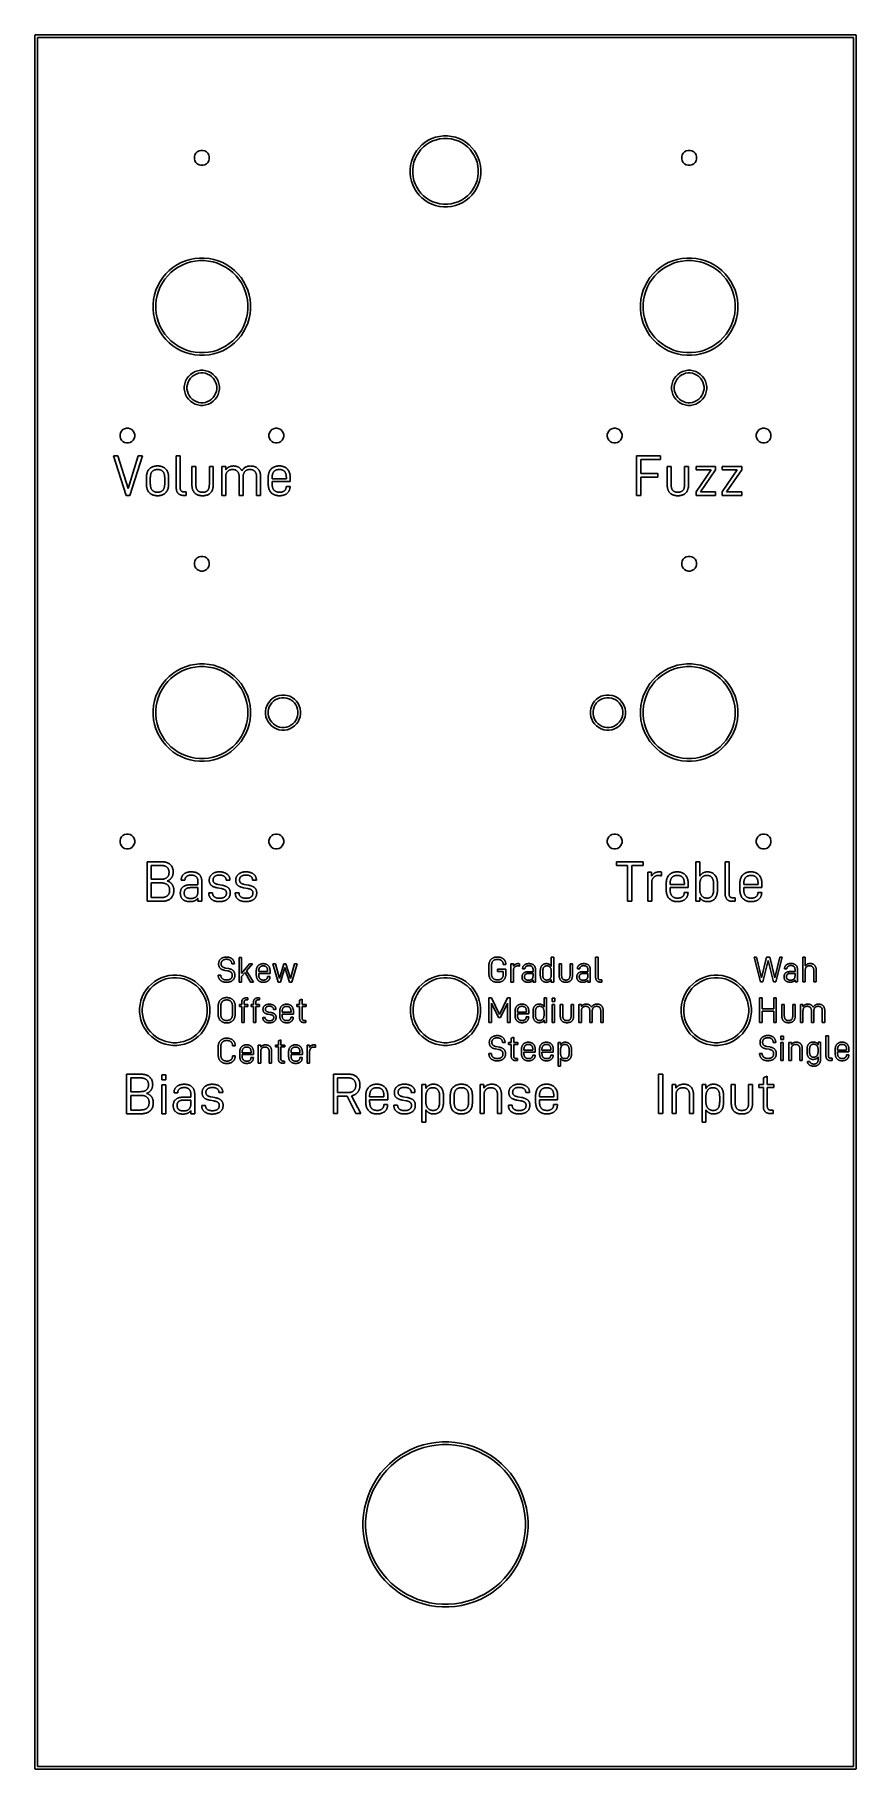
# Model space of a CAD drawing. Header units: millimetres. Extents: x 120 to 180, y -156 to -28.
import ezdxf

# ---------------------------------------------------------------- set-up
doc = ezdxf.new("R2010")
doc.units = ezdxf.units.MM
doc.layers.add('F.Silkscreen', color=41, linetype='CONTINUOUS', true_color=0xf2eda1)

msp = doc.modelspace()

# ---------------------------------------------------------------- linework, layer by layer
at = {"layer": 'F.Silkscreen', "linetype": 'CONTINUOUS'}
for p, q in [((119.65, -28), (119.651921, -27.980491)), ((119.65, -156), (119.65, -28)), ((119.651921, -27.980491), (119.666853, -27.944443)), ((119.666853, -27.944443), (119.694443, -27.916853)), ((119.694443, -27.916853), (119.730491, -27.901921)), ((119.730491, -27.901921), (119.75, -27.9)), ((119.75, -27.9), (180.25, -27.9)), ((119.85, -28.1), (119.85, -155.9)), ((180.15, -28.1), (119.85, -28.1)), ((180.15, -155.9), (180.15, -28.1)), ((180.25, -27.9), (180.269509, -27.901921)), ((180.269509, -27.901921), (180.305557, -27.916853)), ((180.305557, -27.916853), (180.333147, -27.944443)), ((180.333147, -27.944443), (180.348079, -27.980491)), ((180.348079, -27.980491), (180.35, -28)), ((180.35, -28), (180.35, -156)), ((148.25084, -36.042689), (148.480988, -35.859153)), ((148.480988, -35.859153), (148.730238, -35.702539)), ((148.825133, -35.874239), (148.594511, -36.019149)), ((148.730238, -35.702539), (148.995456, -35.574816)), ((149.07053, -35.756062), (148.825133, -35.874239)), ((148.995456, -35.574816), (149.273307, -35.477592)), ((149.327616, -35.666104), (149.07053, -35.756062)), ((149.273307, -35.477592), (149.560296, -35.412089)), ((149.593157, -35.605496), (149.327616, -35.666104)), ((149.560296, -35.412089), (149.852815, -35.37913)), ((149.863815, -35.575), (149.593157, -35.605496)), ((149.852815, -35.37913), (150.147185, -35.37913)), ((150.136185, -35.575), (149.863815, -35.575)), ((150.406843, -35.605496), (150.136185, -35.575)), ((150.147185, -35.37913), (150.439704, -35.412089)), ((150.672384, -35.666104), (150.406843, -35.605496)), ((150.439704, -35.412089), (150.726693, -35.477592)), ((150.92947, -35.756062), (150.672384, -35.666104)), ((150.726693, -35.477592), (151.004544, -35.574816)), ((151.174867, -35.874239), (150.92947, -35.756062)), ((151.004544, -35.574816), (151.269762, -35.702539)), ((151.405489, -36.019149), (151.174867, -35.874239)), ((151.269762, -35.702539), (151.519012, -35.859153)), ((151.519012, -35.859153), (151.74916, -36.042689)), ((131.454705, -36.928211), (131.491866, -36.789524)), ((131.454705, -37.071789), (131.454705, -36.928211)), ((131.491866, -37.210476), (131.454705, -37.071789)), ((131.491866, -36.789524), (131.563656, -36.665181)), ((131.563656, -36.665181), (131.665181, -36.563656)), ((131.665181, -36.563656), (131.789524, -36.491866)), ((131.789524, -36.491866), (131.928211, -36.454705)), ((131.928211, -36.454705), (132.071789, -36.454705)), ((132.071789, -36.454705), (132.210476, -36.491866)), ((132.210476, -36.491866), (132.334819, -36.563656)), ((132.334819, -36.563656), (132.436344, -36.665181)), ((132.436344, -36.665181), (132.508134, -36.789524)), ((132.508134, -36.789524), (132.545295, -36.928211)), ((132.545295, -37.071789), (132.508134, -37.210476)), ((132.545295, -36.928211), (132.545295, -37.071789)), ((147.477592, -37.273307), (147.574816, -36.995456)), ((147.574816, -36.995456), (147.702539, -36.730238)), ((147.756062, -37.07053), (147.666104, -37.327616)), ((147.702539, -36.730238), (147.859153, -36.480988)), ((147.874239, -36.825133), (147.756062, -37.07053)), ((147.859153, -36.480988), (148.042689, -36.25084)), ((148.019149, -36.594511), (147.874239, -36.825133)), ((148.188969, -36.381563), (148.019149, -36.594511)), ((148.042689, -36.25084), (148.25084, -36.042689)), ((148.381563, -36.188969), (148.188969, -36.381563)), ((148.594511, -36.019149), (148.381563, -36.188969)), ((151.618437, -36.188969), (151.405489, -36.019149)), ((151.811031, -36.381563), (151.618437, -36.188969)), ((151.74916, -36.042689), (151.957311, -36.25084)), ((151.980851, -36.594511), (151.811031, -36.381563)), ((151.957311, -36.25084), (152.140847, -36.480988)), ((152.125761, -36.825133), (151.980851, -36.594511)), ((152.243938, -37.07053), (152.125761, -36.825133)), ((152.140847, -36.480988), (152.297461, -36.730238)), ((152.333896, -37.327616), (152.243938, -37.07053)), ((152.297461, -36.730238), (152.425184, -36.995456)), ((152.425184, -36.995456), (152.522408, -37.273307)), ((167.454705, -36.928211), (167.491866, -36.789524)), ((167.454705, -37.071789), (167.454705, -36.928211)), ((167.491866, -37.210476), (167.454705, -37.071789)), ((167.491866, -36.789524), (167.563656, -36.665181)), ((167.563656, -36.665181), (167.665181, -36.563656)), ((167.665181, -36.563656), (167.789524, -36.491866)), ((167.789524, -36.491866), (167.928211, -36.454705)), ((167.928211, -36.454705), (168.071789, -36.454705)), ((168.071789, -36.454705), (168.210476, -36.491866)), ((168.210476, -36.491866), (168.334819, -36.563656)), ((168.334819, -36.563656), (168.436344, -36.665181)), ((168.436344, -36.665181), (168.508134, -36.789524)), ((168.508134, -36.789524), (168.545295, -36.928211)), ((168.545295, -37.071789), (168.508134, -37.210476)), ((168.545295, -36.928211), (168.545295, -37.071789)), ((131.563656, -37.334819), (131.491866, -37.210476)), ((131.665181, -37.436344), (131.563656, -37.334819)), ((131.789524, -37.508134), (131.665181, -37.436344)), ((131.928211, -37.545295), (131.789524, -37.508134)), ((132.071789, -37.545295), (131.928211, -37.545295)), ((132.210476, -37.508134), (132.071789, -37.545295)), ((132.334819, -37.436344), (132.210476, -37.508134)), ((132.436344, -37.334819), (132.334819, -37.436344)), ((132.508134, -37.210476), (132.436344, -37.334819)), ((147.37913, -37.852815), (147.412089, -37.560296)), ((147.37913, -37.863815), (147.37913, -37.852815)), ((147.37913, -38.147185), (147.37913, -37.863815)), ((147.412089, -38.439704), (147.37913, -38.147185)), ((147.412089, -37.560296), (147.477592, -37.273307)), ((147.477592, -38.726693), (147.412089, -38.439704)), ((147.605496, -37.593157), (147.575, -37.863815)), ((147.575, -37.863815), (147.575, -38.136185)), ((147.575, -38.136185), (147.605496, -38.406843)), ((147.666104, -37.327616), (147.605496, -37.593157)), ((147.605496, -38.406843), (147.666104, -38.672384)), ((152.394504, -37.593157), (152.333896, -37.327616)), ((152.333896, -38.672384), (152.394504, -38.406843)), ((152.425, -37.863815), (152.394504, -37.593157)), ((152.394504, -38.406843), (152.425, -38.136185)), ((152.425, -38.136185), (152.425, -37.863815)), ((152.522408, -37.273307), (152.587911, -37.560296)), ((152.587911, -38.439704), (152.522408, -38.726693)), ((152.587911, -37.560296), (152.62087, -37.852815)), ((152.62087, -38.147185), (152.587911, -38.439704)), ((152.62087, -37.852815), (152.62087, -38.147185)), ((167.563656, -37.334819), (167.491866, -37.210476)), ((167.665181, -37.436344), (167.563656, -37.334819)), ((167.789524, -37.508134), (167.665181, -37.436344)), ((167.928211, -37.545295), (167.789524, -37.508134)), ((168.071789, -37.545295), (167.928211, -37.545295)), ((168.210476, -37.508134), (168.071789, -37.545295)), ((168.334819, -37.436344), (168.210476, -37.508134)), ((168.436344, -37.334819), (168.334819, -37.436344)), ((168.508134, -37.210476), (168.436344, -37.334819)), ((147.574816, -39.004544), (147.477592, -38.726693)), ((147.702539, -39.269762), (147.574816, -39.004544)), ((147.666104, -38.672384), (147.756062, -38.92947)), ((147.859153, -39.519012), (147.702539, -39.269762)), ((147.756062, -38.92947), (147.874239, -39.174867)), ((148.042689, -39.74916), (147.859153, -39.519012)), ((147.874239, -39.174867), (148.019149, -39.405489)), ((148.019149, -39.405489), (148.188969, -39.618437)), ((148.188969, -39.618437), (148.381563, -39.811031)), ((151.618437, -39.811031), (151.811031, -39.618437)), ((151.811031, -39.618437), (151.980851, -39.405489)), ((152.140847, -39.519012), (151.957311, -39.74916)), ((151.980851, -39.405489), (152.125761, -39.174867)), ((152.125761, -39.174867), (152.243938, -38.92947)), ((152.297461, -39.269762), (152.140847, -39.519012)), ((152.243938, -38.92947), (152.333896, -38.672384)), ((152.425184, -39.004544), (152.297461, -39.269762)), ((152.522408, -38.726693), (152.425184, -39.004544)), ((148.25084, -39.957311), (148.042689, -39.74916)), ((148.480988, -40.140847), (148.25084, -39.957311)), ((148.381563, -39.811031), (148.594511, -39.980851)), ((148.730238, -40.297461), (148.480988, -40.140847)), ((148.594511, -39.980851), (148.825133, -40.125761)), ((148.995456, -40.425184), (148.730238, -40.297461)), ((148.825133, -40.125761), (149.07053, -40.243938)), ((149.273307, -40.522408), (148.995456, -40.425184)), ((149.07053, -40.243938), (149.327616, -40.333896)), ((149.560296, -40.587911), (149.273307, -40.522408)), ((149.327616, -40.333896), (149.593157, -40.394504)), ((149.852815, -40.62087), (149.560296, -40.587911)), ((149.593157, -40.394504), (149.863815, -40.425)), ((150.147185, -40.62087), (149.852815, -40.62087)), ((149.863815, -40.425), (150.136185, -40.425)), ((150.136185, -40.425), (150.406843, -40.394504)), ((150.439704, -40.587911), (150.147185, -40.62087)), ((150.406843, -40.394504), (150.672384, -40.333896)), ((150.726693, -40.522408), (150.439704, -40.587911)), ((150.672384, -40.333896), (150.92947, -40.243938)), ((151.004544, -40.425184), (150.726693, -40.522408)), ((150.92947, -40.243938), (151.174867, -40.125761)), ((151.269762, -40.297461), (151.004544, -40.425184)), ((151.174867, -40.125761), (151.405489, -39.980851)), ((151.519012, -40.140847), (151.269762, -40.297461)), ((151.405489, -39.980851), (151.618437, -39.811031)), ((151.74916, -39.957311), (151.519012, -40.140847)), ((151.957311, -39.74916), (151.74916, -39.957311)), ((130.14923, -44.912177), (130.460802, -44.745639)), ((130.460802, -44.745639), (130.787197, -44.610441)), ((130.853193, -44.79489), (130.54456, -44.92273)), ((130.787197, -44.610441), (131.125271, -44.507887)), ((131.172871, -44.697917), (130.853193, -44.79489)), ((131.125271, -44.507887), (131.47177, -44.438965)), ((131.500515, -44.632744), (131.172871, -44.697917)), ((131.47177, -44.438965), (131.823356, -44.404336)), ((131.832969, -44.6), (131.500515, -44.632744)), ((131.823356, -44.404336), (132.176644, -44.404336)), ((132.167031, -44.6), (131.832969, -44.6)), ((132.499485, -44.632744), (132.167031, -44.6)), ((132.176644, -44.404336), (132.52823, -44.438965)), ((132.827129, -44.697917), (132.499485, -44.632744)), ((132.52823, -44.438965), (132.874729, -44.507887)), ((133.146807, -44.79489), (132.827129, -44.697917)), ((132.874729, -44.507887), (133.212803, -44.610441)), ((133.45544, -44.92273), (133.146807, -44.79489)), ((133.212803, -44.610441), (133.539198, -44.745639)), ((133.539198, -44.745639), (133.85077, -44.912177)), ((166.14923, -44.912177), (166.460802, -44.745639)), ((166.460802, -44.745639), (166.787197, -44.610441)), ((166.853193, -44.79489), (166.54456, -44.92273)), ((166.787197, -44.610441), (167.125271, -44.507887)), ((167.172871, -44.697917), (166.853193, -44.79489)), ((167.125271, -44.507887), (167.47177, -44.438965)), ((167.500515, -44.632744), (167.172871, -44.697917)), ((167.47177, -44.438965), (167.823356, -44.404336)), ((167.832969, -44.6), (167.500515, -44.632744)), ((167.823356, -44.404336), (168.176644, -44.404336)), ((168.167031, -44.6), (167.832969, -44.6)), ((168.499485, -44.632744), (168.167031, -44.6)), ((168.176644, -44.404336), (168.52823, -44.438965)), ((168.827129, -44.697917), (168.499485, -44.632744)), ((168.52823, -44.438965), (168.874729, -44.507887)), ((169.146807, -44.79489), (168.827129, -44.697917)), ((168.874729, -44.507887), (169.212803, -44.610441)), ((169.45544, -44.92273), (169.146807, -44.79489)), ((169.212803, -44.610441), (169.539198, -44.745639)), ((169.539198, -44.745639), (169.85077, -44.912177)), ((128.745639, -46.460802), (128.912177, -46.14923)), ((128.912177, -46.14923), (129.108453, -45.855483)), ((129.265801, -45.97218), (129.080206, -46.249943)), ((129.108453, -45.855483), (129.332576, -45.582388)), ((129.477728, -45.713946), (129.265801, -45.97218)), ((129.332576, -45.582388), (129.582388, -45.332576)), ((129.713946, -45.477728), (129.477728, -45.713946)), ((129.582388, -45.332576), (129.855483, -45.108453)), ((129.97218, -45.265801), (129.713946, -45.477728)), ((129.855483, -45.108453), (130.14923, -44.912177)), ((130.249943, -45.080206), (129.97218, -45.265801)), ((130.54456, -44.92273), (130.249943, -45.080206)), ((133.750057, -45.080206), (133.45544, -44.92273)), ((134.02782, -45.265801), (133.750057, -45.080206)), ((133.85077, -44.912177), (134.144517, -45.108453)), ((134.286054, -45.477728), (134.02782, -45.265801)), ((134.144517, -45.108453), (134.417612, -45.332576)), ((134.522272, -45.713946), (134.286054, -45.477728)), ((134.417612, -45.332576), (134.667424, -45.582388)), ((134.734199, -45.97218), (134.522272, -45.713946)), ((134.667424, -45.582388), (134.891547, -45.855483)), ((134.919794, -46.249943), (134.734199, -45.97218)), ((134.891547, -45.855483), (135.087823, -46.14923)), ((135.087823, -46.14923), (135.254361, -46.460802)), ((164.745639, -46.460802), (164.912177, -46.14923)), ((164.912177, -46.14923), (165.108453, -45.855483)), ((165.265801, -45.97218), (165.080206, -46.249943)), ((165.108453, -45.855483), (165.332576, -45.582388)), ((165.477728, -45.713946), (165.265801, -45.97218)), ((165.332576, -45.582388), (165.582388, -45.332576)), ((165.713946, -45.477728), (165.477728, -45.713946)), ((165.582388, -45.332576), (165.855483, -45.108453)), ((165.97218, -45.265801), (165.713946, -45.477728)), ((165.855483, -45.108453), (166.14923, -44.912177)), ((166.249943, -45.080206), (165.97218, -45.265801)), ((166.54456, -44.92273), (166.249943, -45.080206)), ((169.750057, -45.080206), (169.45544, -44.92273)), ((170.02782, -45.265801), (169.750057, -45.080206)), ((169.85077, -44.912177), (170.144517, -45.108453)), ((170.286054, -45.477728), (170.02782, -45.265801)), ((170.144517, -45.108453), (170.417612, -45.332576)), ((170.522272, -45.713946), (170.286054, -45.477728)), ((170.417612, -45.332576), (170.667424, -45.582388)), ((170.734199, -45.97218), (170.522272, -45.713946)), ((170.667424, -45.582388), (170.891547, -45.855483)), ((170.919794, -46.249943), (170.734199, -45.97218)), ((170.891547, -45.855483), (171.087823, -46.14923)), ((171.087823, -46.14923), (171.254361, -46.460802)), ((128.438965, -47.47177), (128.507887, -47.125271)), ((128.507887, -47.125271), (128.610441, -46.787197)), ((128.610441, -46.787197), (128.745639, -46.460802)), ((128.697917, -47.172871), (128.632744, -47.500515)), ((128.79489, -46.853193), (128.697917, -47.172871)), ((128.92273, -46.54456), (128.79489, -46.853193)), ((129.080206, -46.249943), (128.92273, -46.54456)), ((135.07727, -46.54456), (134.919794, -46.249943)), ((135.20511, -46.853193), (135.07727, -46.54456)), ((135.302083, -47.172871), (135.20511, -46.853193)), ((135.254361, -46.460802), (135.389559, -46.787197)), ((135.367256, -47.500515), (135.302083, -47.172871)), ((135.389559, -46.787197), (135.492113, -47.125271)), ((135.492113, -47.125271), (135.561035, -47.47177)), ((164.438965, -47.47177), (164.507887, -47.125271)), ((164.507887, -47.125271), (164.610441, -46.787197)), ((164.610441, -46.787197), (164.745639, -46.460802)), ((164.697917, -47.172871), (164.632744, -47.500515)), ((164.79489, -46.853193), (164.697917, -47.172871)), ((164.92273, -46.54456), (164.79489, -46.853193)), ((165.080206, -46.249943), (164.92273, -46.54456)), ((171.07727, -46.54456), (170.919794, -46.249943)), ((171.20511, -46.853193), (171.07727, -46.54456)), ((171.302083, -47.172871), (171.20511, -46.853193)), ((171.254361, -46.460802), (171.389559, -46.787197)), ((171.367256, -47.500515), (171.302083, -47.172871)), ((171.389559, -46.787197), (171.492113, -47.125271)), ((171.492113, -47.125271), (171.561035, -47.47177)), ((128.404336, -47.823356), (128.438965, -47.47177)), ((128.404336, -47.832969), (128.404336, -47.823356)), ((128.404336, -48.176644), (128.404336, -47.832969)), ((128.438965, -48.52823), (128.404336, -48.176644)), ((128.507887, -48.874729), (128.438965, -48.52823)), ((128.632744, -47.500515), (128.6, -47.832969)), ((128.6, -47.832969), (128.6, -48.167031)), ((128.6, -48.167031), (128.632744, -48.499485)), ((128.632744, -48.499485), (128.697917, -48.827129)), ((135.302083, -48.827129), (135.367256, -48.499485)), ((135.4, -47.832969), (135.367256, -47.500515)), ((135.367256, -48.499485), (135.4, -48.167031)), ((135.4, -48.167031), (135.4, -47.832969)), ((135.561035, -48.52823), (135.492113, -48.874729)), ((135.561035, -47.47177), (135.595664, -47.823356)), ((135.595664, -48.176644), (135.561035, -48.52823)), ((135.595664, -47.823356), (135.595664, -48.176644)), ((164.404336, -47.823356), (164.438965, -47.47177)), ((164.404336, -47.832969), (164.404336, -47.823356)), ((164.404336, -48.176644), (164.404336, -47.832969)), ((164.438965, -48.52823), (164.404336, -48.176644)), ((164.507887, -48.874729), (164.438965, -48.52823)), ((164.632744, -47.500515), (164.6, -47.832969)), ((164.6, -47.832969), (164.6, -48.167031)), ((164.6, -48.167031), (164.632744, -48.499485)), ((164.632744, -48.499485), (164.697917, -48.827129)), ((171.302083, -48.827129), (171.367256, -48.499485)), ((171.4, -47.832969), (171.367256, -47.500515)), ((171.367256, -48.499485), (171.4, -48.167031)), ((171.4, -48.167031), (171.4, -47.832969)), ((171.561035, -48.52823), (171.492113, -48.874729)), ((171.561035, -47.47177), (171.595664, -47.823356)), ((171.595664, -48.176644), (171.561035, -48.52823)), ((171.595664, -47.823356), (171.595664, -48.176644)), ((128.610441, -49.212803), (128.507887, -48.874729)), ((128.745639, -49.539198), (128.610441, -49.212803)), ((128.697917, -48.827129), (128.79489, -49.146807)), ((128.912177, -49.85077), (128.745639, -49.539198)), ((128.79489, -49.146807), (128.92273, -49.45544)), ((129.108453, -50.144517), (128.912177, -49.85077)), ((128.92273, -49.45544), (129.080206, -49.750057)), ((129.080206, -49.750057), (129.265801, -50.02782)), ((134.734199, -50.02782), (134.919794, -49.750057)), ((135.087823, -49.85077), (134.891547, -50.144517)), ((134.919794, -49.750057), (135.07727, -49.45544)), ((135.07727, -49.45544), (135.20511, -49.146807)), ((135.254361, -49.539198), (135.087823, -49.85077)), ((135.20511, -49.146807), (135.302083, -48.827129)), ((135.389559, -49.212803), (135.254361, -49.539198)), ((135.492113, -48.874729), (135.389559, -49.212803)), ((164.610441, -49.212803), (164.507887, -48.874729)), ((164.745639, -49.539198), (164.610441, -49.212803)), ((164.697917, -48.827129), (164.79489, -49.146807)), ((164.912177, -49.85077), (164.745639, -49.539198)), ((164.79489, -49.146807), (164.92273, -49.45544)), ((165.108453, -50.144517), (164.912177, -49.85077)), ((164.92273, -49.45544), (165.080206, -49.750057)), ((165.080206, -49.750057), (165.265801, -50.02782)), ((170.734199, -50.02782), (170.919794, -49.750057)), ((171.087823, -49.85077), (170.891547, -50.144517)), ((170.919794, -49.750057), (171.07727, -49.45544)), ((171.07727, -49.45544), (171.20511, -49.146807)), ((171.254361, -49.539198), (171.087823, -49.85077)), ((171.20511, -49.146807), (171.302083, -48.827129)), ((171.389559, -49.212803), (171.254361, -49.539198)), ((171.492113, -48.874729), (171.389559, -49.212803)), ((129.332576, -50.417612), (129.108453, -50.144517)), ((129.265801, -50.02782), (129.477728, -50.286054)), ((129.582388, -50.667424), (129.332576, -50.417612)), ((129.477728, -50.286054), (129.713946, -50.522272)), ((129.855483, -50.891547), (129.582388, -50.667424)), ((129.713946, -50.522272), (129.97218, -50.734199)), ((130.14923, -51.087823), (129.855483, -50.891547)), ((129.97218, -50.734199), (130.249943, -50.919794)), ((130.460802, -51.254361), (130.14923, -51.087823)), ((130.249943, -50.919794), (130.54456, -51.07727)), ((130.787197, -51.389559), (130.460802, -51.254361)), ((130.54456, -51.07727), (130.853193, -51.20511)), ((130.853193, -51.20511), (131.172871, -51.302083)), ((132.827129, -51.302083), (133.146807, -51.20511)), ((133.146807, -51.20511), (133.45544, -51.07727)), ((133.539198, -51.254361), (133.212803, -51.389559)), ((133.45544, -51.07727), (133.750057, -50.919794)), ((133.85077, -51.087823), (133.539198, -51.254361)), ((133.750057, -50.919794), (134.02782, -50.734199)), ((134.144517, -50.891547), (133.85077, -51.087823)), ((134.02782, -50.734199), (134.286054, -50.522272)), ((134.417612, -50.667424), (134.144517, -50.891547)), ((134.286054, -50.522272), (134.522272, -50.286054)), ((134.667424, -50.417612), (134.417612, -50.667424)), ((134.522272, -50.286054), (134.734199, -50.02782)), ((134.891547, -50.144517), (134.667424, -50.417612)), ((165.332576, -50.417612), (165.108453, -50.144517)), ((165.265801, -50.02782), (165.477728, -50.286054)), ((165.582388, -50.667424), (165.332576, -50.417612)), ((165.477728, -50.286054), (165.713946, -50.522272)), ((165.855483, -50.891547), (165.582388, -50.667424)), ((165.713946, -50.522272), (165.97218, -50.734199)), ((166.14923, -51.087823), (165.855483, -50.891547)), ((165.97218, -50.734199), (166.249943, -50.919794)), ((166.460802, -51.254361), (166.14923, -51.087823)), ((166.249943, -50.919794), (166.54456, -51.07727)), ((166.787197, -51.389559), (166.460802, -51.254361)), ((166.54456, -51.07727), (166.853193, -51.20511)), ((166.853193, -51.20511), (167.172871, -51.302083)), ((168.827129, -51.302083), (169.146807, -51.20511)), ((169.146807, -51.20511), (169.45544, -51.07727)), ((169.539198, -51.254361), (169.212803, -51.389559)), ((169.45544, -51.07727), (169.750057, -50.919794)), ((169.85077, -51.087823), (169.539198, -51.254361)), ((169.750057, -50.919794), (170.02782, -50.734199)), ((170.144517, -50.891547), (169.85077, -51.087823)), ((170.02782, -50.734199), (170.286054, -50.522272)), ((170.417612, -50.667424), (170.144517, -50.891547)), ((170.286054, -50.522272), (170.522272, -50.286054)), ((170.667424, -50.417612), (170.417612, -50.667424)), ((170.522272, -50.286054), (170.734199, -50.02782)), ((170.891547, -50.144517), (170.667424, -50.417612)), ((131.125271, -51.492113), (130.787197, -51.389559)), ((131.47177, -51.561035), (131.125271, -51.492113)), ((131.172871, -51.302083), (131.500515, -51.367256)), ((131.823356, -51.595664), (131.47177, -51.561035)), ((131.500515, -51.367256), (131.832969, -51.4)), ((132.176644, -51.595664), (131.823356, -51.595664)), ((131.832969, -51.4), (132.167031, -51.4)), ((132.167031, -51.4), (132.499485, -51.367256)), ((132.52823, -51.561035), (132.176644, -51.595664)), ((132.499485, -51.367256), (132.827129, -51.302083)), ((132.874729, -51.492113), (132.52823, -51.561035)), ((133.212803, -51.389559), (132.874729, -51.492113)), ((167.125271, -51.492113), (166.787197, -51.389559)), ((167.47177, -51.561035), (167.125271, -51.492113)), ((167.172871, -51.302083), (167.500515, -51.367256)), ((167.823356, -51.595664), (167.47177, -51.561035)), ((167.500515, -51.367256), (167.832969, -51.4)), ((168.176644, -51.595664), (167.823356, -51.595664)), ((167.832969, -51.4), (168.167031, -51.4)), ((168.167031, -51.4), (168.499485, -51.367256)), ((168.52823, -51.561035), (168.176644, -51.595664)), ((168.499485, -51.367256), (168.827129, -51.302083)), ((168.874729, -51.492113), (168.52823, -51.561035)), ((169.212803, -51.389559), (168.874729, -51.492113)), ((130.704007, -53.898003), (130.735919, -53.696521)), ((130.735919, -53.696521), (130.798957, -53.502512)), ((130.798957, -53.502512), (130.891568, -53.320752)), ((130.891568, -53.320752), (131.011472, -53.155718)), ((130.927086, -53.742416), (130.9, -53.913428)), ((130.98059, -53.577747), (130.927086, -53.742416)), ((131.059196, -53.423475), (130.98059, -53.577747)), ((131.011472, -53.155718), (131.155718, -53.011472)), ((131.160967, -53.283398), (131.059196, -53.423475)), ((131.155718, -53.011472), (131.320752, -52.891568)), ((131.283398, -53.160967), (131.160967, -53.283398)), ((131.423475, -53.059196), (131.283398, -53.160967)), ((131.320752, -52.891568), (131.502512, -52.798957)), ((131.577747, -52.98059), (131.423475, -53.059196)), ((131.502512, -52.798957), (131.696521, -52.735919)), ((131.742416, -52.927086), (131.577747, -52.98059)), ((131.696521, -52.735919), (131.898003, -52.704007)), ((131.913428, -52.9), (131.742416, -52.927086)), ((131.898003, -52.704007), (132.101997, -52.704007)), ((132.086572, -52.9), (131.913428, -52.9)), ((132.257584, -52.927086), (132.086572, -52.9)), ((132.101997, -52.704007), (132.303479, -52.735919)), ((132.422253, -52.98059), (132.257584, -52.927086)), ((132.303479, -52.735919), (132.497488, -52.798957)), ((132.576525, -53.059196), (132.422253, -52.98059)), ((132.497488, -52.798957), (132.679248, -52.891568)), ((132.716602, -53.160967), (132.576525, -53.059196)), ((132.679248, -52.891568), (132.844282, -53.011472)), ((132.839033, -53.283398), (132.716602, -53.160967)), ((132.940804, -53.423475), (132.839033, -53.283398)), ((132.844282, -53.011472), (132.988528, -53.155718)), ((133.01941, -53.577747), (132.940804, -53.423475)), ((132.988528, -53.155718), (133.108432, -53.320752)), ((133.072914, -53.742416), (133.01941, -53.577747)), ((133.1, -53.913428), (133.072914, -53.742416)), ((133.108432, -53.320752), (133.201043, -53.502512)), ((133.201043, -53.502512), (133.264081, -53.696521)), ((133.264081, -53.696521), (133.295993, -53.898003)), ((166.704007, -53.898003), (166.735919, -53.696521)), ((166.735919, -53.696521), (166.798957, -53.502512)), ((166.798957, -53.502512), (166.891568, -53.320752)), ((166.891568, -53.320752), (167.011472, -53.155718)), ((166.927086, -53.742416), (166.9, -53.913428)), ((166.98059, -53.577747), (166.927086, -53.742416)), ((167.059196, -53.423475), (166.98059, -53.577747)), ((167.011472, -53.155718), (167.155718, -53.011472)), ((167.160967, -53.283398), (167.059196, -53.423475)), ((167.155718, -53.011472), (167.320752, -52.891568)), ((167.283398, -53.160967), (167.160967, -53.283398)), ((167.423475, -53.059196), (167.283398, -53.160967)), ((167.320752, -52.891568), (167.502512, -52.798957)), ((167.577747, -52.98059), (167.423475, -53.059196)), ((167.502512, -52.798957), (167.696521, -52.735919)), ((167.742416, -52.927086), (167.577747, -52.98059)), ((167.696521, -52.735919), (167.898003, -52.704007)), ((167.913428, -52.9), (167.742416, -52.927086)), ((167.898003, -52.704007), (168.101997, -52.704007)), ((168.086572, -52.9), (167.913428, -52.9)), ((168.257584, -52.927086), (168.086572, -52.9)), ((168.101997, -52.704007), (168.303479, -52.735919)), ((168.422253, -52.98059), (168.257584, -52.927086)), ((168.303479, -52.735919), (168.497488, -52.798957)), ((168.576525, -53.059196), (168.422253, -52.98059)), ((168.497488, -52.798957), (168.679248, -52.891568)), ((168.716602, -53.160967), (168.576525, -53.059196)), ((168.679248, -52.891568), (168.844282, -53.011472)), ((168.839033, -53.283398), (168.716602, -53.160967)), ((168.940804, -53.423475), (168.839033, -53.283398)), ((168.844282, -53.011472), (168.988528, -53.155718)), ((169.01941, -53.577747), (168.940804, -53.423475)), ((168.988528, -53.155718), (169.108432, -53.320752)), ((169.072914, -53.742416), (169.01941, -53.577747)), ((169.1, -53.913428), (169.072914, -53.742416)), ((169.108432, -53.320752), (169.201043, -53.502512)), ((169.201043, -53.502512), (169.264081, -53.696521)), ((169.264081, -53.696521), (169.295993, -53.898003)), ((130.704007, -53.913428), (130.704007, -53.898003)), ((130.704007, -54.101997), (130.704007, -53.913428)), ((130.735919, -54.303479), (130.704007, -54.101997)), ((130.798957, -54.497488), (130.735919, -54.303479)), ((130.891568, -54.679248), (130.798957, -54.497488)), ((131.011472, -54.844282), (130.891568, -54.679248)), ((130.9, -53.913428), (130.9, -54.086572)), ((130.9, -54.086572), (130.927086, -54.257584)), ((130.927086, -54.257584), (130.98059, -54.422253)), ((130.98059, -54.422253), (131.059196, -54.576525)), ((131.155718, -54.988528), (131.011472, -54.844282)), ((131.059196, -54.576525), (131.160967, -54.716602)), ((131.320752, -55.108432), (131.155718, -54.988528)), ((131.160967, -54.716602), (131.283398, -54.839033)), ((131.283398, -54.839033), (131.423475, -54.940804)), ((131.502512, -55.201043), (131.320752, -55.108432)), ((131.423475, -54.940804), (131.577747, -55.01941)), ((131.577747, -55.01941), (131.742416, -55.072914)), ((131.742416, -55.072914), (131.913428, -55.1)), ((131.913428, -55.1), (132.086572, -55.1)), ((132.086572, -55.1), (132.257584, -55.072914)), ((132.257584, -55.072914), (132.422253, -55.01941)), ((132.422253, -55.01941), (132.576525, -54.940804)), ((132.679248, -55.108432), (132.497488, -55.201043)), ((132.576525, -54.940804), (132.716602, -54.839033)), ((132.844282, -54.988528), (132.679248, -55.108432)), ((132.716602, -54.839033), (132.839033, -54.716602)), ((132.839033, -54.716602), (132.940804, -54.576525)), ((132.988528, -54.844282), (132.844282, -54.988528)), ((132.940804, -54.576525), (133.01941, -54.422253)), ((133.108432, -54.679248), (132.988528, -54.844282)), ((133.01941, -54.422253), (133.072914, -54.257584)), ((133.072914, -54.257584), (133.1, -54.086572)), ((133.1, -54.086572), (133.1, -53.913428)), ((133.201043, -54.497488), (133.108432, -54.679248)), ((133.264081, -54.303479), (133.201043, -54.497488)), ((133.295993, -54.101997), (133.264081, -54.303479)), ((133.295993, -53.898003), (133.295993, -54.101997)), ((166.704007, -53.913428), (166.704007, -53.898003)), ((166.704007, -54.101997), (166.704007, -53.913428)), ((166.735919, -54.303479), (166.704007, -54.101997)), ((166.798957, -54.497488), (166.735919, -54.303479)), ((166.891568, -54.679248), (166.798957, -54.497488)), ((167.011472, -54.844282), (166.891568, -54.679248)), ((166.9, -53.913428), (166.9, -54.086572)), ((166.9, -54.086572), (166.927086, -54.257584)), ((166.927086, -54.257584), (166.98059, -54.422253)), ((166.98059, -54.422253), (167.059196, -54.576525)), ((167.155718, -54.988528), (167.011472, -54.844282)), ((167.059196, -54.576525), (167.160967, -54.716602)), ((167.320752, -55.108432), (167.155718, -54.988528)), ((167.160967, -54.716602), (167.283398, -54.839033)), ((167.283398, -54.839033), (167.423475, -54.940804)), ((167.502512, -55.201043), (167.320752, -55.108432)), ((167.423475, -54.940804), (167.577747, -55.01941)), ((167.577747, -55.01941), (167.742416, -55.072914)), ((167.742416, -55.072914), (167.913428, -55.1)), ((167.913428, -55.1), (168.086572, -55.1)), ((168.086572, -55.1), (168.257584, -55.072914)), ((168.257584, -55.072914), (168.422253, -55.01941)), ((168.422253, -55.01941), (168.576525, -54.940804)), ((168.679248, -55.108432), (168.497488, -55.201043)), ((168.576525, -54.940804), (168.716602, -54.839033)), ((168.844282, -54.988528), (168.679248, -55.108432)), ((168.716602, -54.839033), (168.839033, -54.716602)), ((168.839033, -54.716602), (168.940804, -54.576525)), ((168.988528, -54.844282), (168.844282, -54.988528)), ((168.940804, -54.576525), (169.01941, -54.422253)), ((169.108432, -54.679248), (168.988528, -54.844282)), ((169.01941, -54.422253), (169.072914, -54.257584)), ((169.072914, -54.257584), (169.1, -54.086572)), ((169.1, -54.086572), (169.1, -53.913428)), ((169.201043, -54.497488), (169.108432, -54.679248)), ((169.264081, -54.303479), (169.201043, -54.497488)), ((169.295993, -54.101997), (169.264081, -54.303479)), ((169.295993, -53.898003), (169.295993, -54.101997)), ((131.696521, -55.264081), (131.502512, -55.201043)), ((131.898003, -55.295993), (131.696521, -55.264081)), ((132.101997, -55.295993), (131.898003, -55.295993)), ((132.303479, -55.264081), (132.101997, -55.295993)), ((132.497488, -55.201043), (132.303479, -55.264081)), ((167.696521, -55.264081), (167.502512, -55.201043)), ((167.898003, -55.295993), (167.696521, -55.264081)), ((168.101997, -55.295993), (167.898003, -55.295993)), ((168.303479, -55.264081), (168.101997, -55.295993)), ((168.497488, -55.201043), (168.303479, -55.264081)), ((125.954705, -57.45449), (125.991866, -57.315803)), ((125.954705, -57.598068), (125.954705, -57.45449)), ((125.991866, -57.736755), (125.954705, -57.598068)), ((125.991866, -57.315803), (126.063656, -57.19146)), ((126.063656, -57.19146), (126.165181, -57.089935)), ((126.165181, -57.089935), (126.289524, -57.018145)), ((126.289524, -57.018145), (126.428211, -56.980984)), ((126.428211, -56.980984), (126.571789, -56.980984)), ((126.571789, -56.980984), (126.710476, -57.018145)), ((126.710476, -57.018145), (126.834819, -57.089935)), ((126.834819, -57.089935), (126.936344, -57.19146)), ((126.936344, -57.19146), (127.008134, -57.315803)), ((127.008134, -57.315803), (127.045295, -57.45449)), ((127.045295, -57.598068), (127.008134, -57.736755)), ((127.045295, -57.45449), (127.045295, -57.598068)), ((136.954705, -57.45449), (136.991866, -57.315803)), ((136.954705, -57.598068), (136.954705, -57.45449)), ((136.991866, -57.736755), (136.954705, -57.598068)), ((136.991866, -57.315803), (137.063656, -57.19146)), ((137.063656, -57.19146), (137.165181, -57.089935)), ((137.165181, -57.089935), (137.289524, -57.018145)), ((137.289524, -57.018145), (137.428211, -56.980984)), ((137.428211, -56.980984), (137.571789, -56.980984)), ((137.571789, -56.980984), (137.710476, -57.018145)), ((137.710476, -57.018145), (137.834819, -57.089935)), ((137.834819, -57.089935), (137.936344, -57.19146)), ((137.936344, -57.19146), (138.008134, -57.315803)), ((138.008134, -57.315803), (138.045295, -57.45449)), ((138.045295, -57.598068), (138.008134, -57.736755)), ((138.045295, -57.45449), (138.045295, -57.598068)), ((161.954705, -57.45449), (161.991866, -57.315803)), ((161.954705, -57.598068), (161.954705, -57.45449)), ((161.991866, -57.736755), (161.954705, -57.598068)), ((161.991866, -57.315803), (162.063656, -57.19146)), ((162.063656, -57.19146), (162.165181, -57.089935)), ((162.165181, -57.089935), (162.289524, -57.018145)), ((162.289524, -57.018145), (162.428211, -56.980984)), ((162.428211, -56.980984), (162.571789, -56.980984)), ((162.571789, -56.980984), (162.710476, -57.018145)), ((162.710476, -57.018145), (162.834819, -57.089935)), ((162.834819, -57.089935), (162.936344, -57.19146)), ((162.936344, -57.19146), (163.008134, -57.315803)), ((163.008134, -57.315803), (163.045295, -57.45449)), ((163.045295, -57.598068), (163.008134, -57.736755)), ((163.045295, -57.45449), (163.045295, -57.598068)), ((172.954705, -57.45449), (172.991866, -57.315803)), ((172.954705, -57.598068), (172.954705, -57.45449)), ((172.991866, -57.736755), (172.954705, -57.598068)), ((172.991866, -57.315803), (173.063656, -57.19146)), ((173.063656, -57.19146), (173.165181, -57.089935)), ((173.165181, -57.089935), (173.289524, -57.018145)), ((173.289524, -57.018145), (173.428211, -56.980984)), ((173.428211, -56.980984), (173.571789, -56.980984)), ((173.571789, -56.980984), (173.710476, -57.018145)), ((173.710476, -57.018145), (173.834819, -57.089935)), ((173.834819, -57.089935), (173.936344, -57.19146)), ((173.936344, -57.19146), (174.008134, -57.315803)), ((174.008134, -57.315803), (174.045295, -57.45449)), ((174.045295, -57.598068), (174.008134, -57.736755)), ((174.045295, -57.45449), (174.045295, -57.598068)), ((126.063656, -57.861098), (125.991866, -57.736755)), ((126.165181, -57.962623), (126.063656, -57.861098)), ((126.289524, -58.034413), (126.165181, -57.962623)), ((126.428211, -58.071574), (126.289524, -58.034413)), ((126.571789, -58.071574), (126.428211, -58.071574)), ((126.710476, -58.034413), (126.571789, -58.071574)), ((126.834819, -57.962623), (126.710476, -58.034413)), ((126.936344, -57.861098), (126.834819, -57.962623)), ((127.008134, -57.736755), (126.936344, -57.861098)), ((137.063656, -57.861098), (136.991866, -57.736755)), ((137.165181, -57.962623), (137.063656, -57.861098)), ((137.289524, -58.034413), (137.165181, -57.962623)), ((137.428211, -58.071574), (137.289524, -58.034413)), ((137.571789, -58.071574), (137.428211, -58.071574)), ((137.710476, -58.034413), (137.571789, -58.071574)), ((137.834819, -57.962623), (137.710476, -58.034413)), ((137.936344, -57.861098), (137.834819, -57.962623)), ((138.008134, -57.736755), (137.936344, -57.861098)), ((162.063656, -57.861098), (161.991866, -57.736755)), ((162.165181, -57.962623), (162.063656, -57.861098)), ((162.289524, -58.034413), (162.165181, -57.962623)), ((162.428211, -58.071574), (162.289524, -58.034413)), ((162.571789, -58.071574), (162.428211, -58.071574)), ((162.710476, -58.034413), (162.571789, -58.071574)), ((162.834819, -57.962623), (162.710476, -58.034413)), ((162.936344, -57.861098), (162.834819, -57.962623)), ((163.008134, -57.736755), (162.936344, -57.861098)), ((173.063656, -57.861098), (172.991866, -57.736755)), ((173.165181, -57.962623), (173.063656, -57.861098)), ((173.289524, -58.034413), (173.165181, -57.962623)), ((173.428211, -58.071574), (173.289524, -58.034413)), ((173.571789, -58.071574), (173.428211, -58.071574)), ((173.710476, -58.034413), (173.571789, -58.071574)), ((173.834819, -57.962623), (173.710476, -58.034413)), ((173.936344, -57.861098), (173.834819, -57.962623)), ((174.008134, -57.736755), (173.936344, -57.861098)), ((126.418347, -61.947796), (125.470079, -59.026791)), ((125.470079, -59.026791), (125.791813, -59.026791)), ((125.791813, -59.026791), (126.54958, -61.448277)), ((126.54958, -61.448277), (127.303114, -59.026791)), ((127.624847, -59.026791), (126.672347, -61.947796)), ((127.303114, -59.026791), (127.624847, -59.026791)), ((127.960373, -60.256589), (127.975275, -60.215744)), ((127.975275, -60.215744), (127.99193, -60.176817)), ((127.99193, -60.176817), (128.010335, -60.139809)), ((128.010335, -60.139809), (128.030491, -60.10472)), ((128.030491, -60.10472), (128.052397, -60.071549)), ((128.052397, -60.071549), (128.076054, -60.040298)), ((128.076054, -60.040298), (128.101459, -60.010967)), ((128.101459, -60.010967), (128.128614, -59.983555)), ((128.128614, -59.983555), (128.157242, -59.957922)), ((128.157242, -59.957922), (128.187065, -59.933942)), ((128.187065, -59.933942), (128.218084, -59.911616)), ((128.218084, -59.911616), (128.250298, -59.890943)), ((128.250298, -59.890943), (128.283705, -59.871924)), ((128.2871, -60.236695), (128.27304, -60.260154)), ((128.283705, -59.871924), (128.318305, -59.854558)), ((128.302288, -60.214874), (128.2871, -60.236695)), ((128.318604, -60.19469), (128.302288, -60.214874)), ((128.318305, -59.854558), (128.354097, -59.838847)), ((128.336048, -60.176144), (128.318604, -60.19469)), ((128.354468, -60.15897), (128.336048, -60.176144)), ((128.354097, -59.838847), (128.391081, -59.824789)), ((128.373714, -60.142904), (128.354468, -60.15897)), ((128.393784, -60.127946), (128.373714, -60.142904)), ((128.391081, -59.824789), (128.429255, -59.812384)), ((128.414678, -60.114097), (128.393784, -60.127946)), ((128.436398, -60.101355), (128.414678, -60.114097)), ((128.429255, -59.812384), (128.468619, -59.801634)), ((128.458942, -60.089722), (128.436398, -60.101355)), ((128.482312, -60.079197), (128.458942, -60.089722)), ((128.468619, -59.801634), (128.509173, -59.792537)), ((128.506505, -60.06978), (128.482312, -60.079197)), ((128.531524, -60.061471), (128.506505, -60.06978)), ((128.509173, -59.792537), (128.550914, -59.785094)), ((128.557368, -60.05427), (128.531524, -60.061471)), ((128.550914, -59.785094), (128.593843, -59.779306)), ((128.584036, -60.048177), (128.557368, -60.05427)), ((128.611529, -60.043191), (128.584036, -60.048177)), ((128.593843, -59.779306), (128.637959, -59.775171)), ((128.639846, -60.039314), (128.611529, -60.043191)), ((128.637959, -59.775171), (128.683261, -59.77269)), ((128.668989, -60.036545), (128.639846, -60.039314)), ((128.698956, -60.034883), (128.668989, -60.036545)), ((128.683261, -59.77269), (128.729747, -59.771863)), ((128.729747, -60.034329), (128.698956, -60.034883)), ((128.729747, -59.771863), (128.775215, -59.77269)), ((128.759523, -60.034883), (128.729747, -60.034329)), ((128.788522, -60.036545), (128.759523, -60.034883)), ((128.775215, -59.77269), (128.819541, -59.775171)), ((128.816746, -60.039314), (128.788522, -60.036545)), ((128.844193, -60.043191), (128.816746, -60.039314)), ((128.819541, -59.775171), (128.862726, -59.779306)), ((128.870863, -60.048177), (128.844193, -60.043191)), ((128.862726, -59.779306), (128.90477, -59.785094)), ((128.896757, -60.05427), (128.870863, -60.048177)), ((128.921872, -60.061471), (128.896757, -60.05427)), ((128.90477, -59.785094), (128.945673, -59.792537)), ((128.94621, -60.06978), (128.921872, -60.061471)), ((128.945673, -59.792537), (128.985435, -59.801634)), ((128.96977, -60.079197), (128.94621, -60.06978)), ((128.992551, -60.089722), (128.96977, -60.079197)), ((128.985435, -59.801634), (129.024056, -59.812384)), ((129.014553, -60.101355), (128.992551, -60.089722)), ((129.035776, -60.114097), (129.014553, -60.101355)), ((129.024056, -59.812384), (129.061536, -59.824789)), ((129.056219, -60.127946), (129.035776, -60.114097)), ((129.075882, -60.142904), (129.056219, -60.127946)), ((129.061536, -59.824789), (129.097875, -59.838847)), ((129.094764, -60.15897), (129.075882, -60.142904)), ((129.112865, -60.176144), (129.094764, -60.15897)), ((129.097875, -59.838847), (129.133073, -59.854558)), ((129.130024, -60.19469), (129.112865, -60.176144)), ((129.146078, -60.214874), (129.130024, -60.19469)), ((129.133073, -59.854558), (129.16713, -59.871924)), ((129.161028, -60.236695), (129.146078, -60.214874)), ((129.174873, -60.260154), (129.161028, -60.236695)), ((129.16713, -59.871924), (129.200046, -59.890943)), ((129.200046, -59.890943), (129.231821, -59.911616)), ((129.231821, -59.911616), (129.262454, -59.933942)), ((129.262454, -59.933942), (129.291947, -59.957922)), ((129.291947, -59.957922), (129.320299, -59.983555)), ((129.320299, -59.983555), (129.347212, -60.010967)), ((129.347212, -60.010967), (129.372388, -60.040298)), ((129.372388, -60.040298), (129.395829, -60.071549)), ((129.395829, -60.071549), (129.417533, -60.10472)), ((129.417533, -60.10472), (129.437501, -60.139809)), ((129.437501, -60.139809), (129.455732, -60.176817)), ((129.455732, -60.176817), (129.472227, -60.215744)), ((129.472227, -60.215744), (129.486986, -60.256589)), ((130.109815, -61.384762), (130.109815, -59.026791)), ((130.109815, -59.026791), (130.397683, -59.026791)), ((130.397683, -59.026791), (130.397683, -61.36784)), ((131.265516, -61.160389), (131.265516, -59.801526)), ((131.265516, -59.801526), (131.553383, -59.801526)), ((131.553383, -59.801526), (131.553383, -61.122296)), ((132.552451, -61.122296), (132.552451, -59.801526)), ((132.552451, -59.801526), (132.840316, -59.801526)), ((132.840316, -59.801526), (132.840316, -61.160389)), ((133.475318, -61.947796), (133.475318, -59.801526)), ((133.475318, -59.801526), (133.758951, -59.801526)), ((133.758951, -59.801526), (133.758951, -60.063992)), ((133.758951, -60.063992), (133.770829, -60.046778)), ((133.770829, -60.046778), (133.783149, -60.030078)), ((133.783149, -60.030078), (133.795911, -60.013892)), ((133.795911, -60.013892), (133.809115, -59.998219)), ((133.809115, -59.998219), (133.822762, -59.983059)), ((133.822762, -59.983059), (133.836854, -59.968413)), ((133.836854, -59.968413), (133.85139, -59.954281)), ((133.853979, -60.233568), (133.840539, -60.254594)), ((133.85139, -59.954281), (133.866372, -59.940661)), ((133.868497, -60.213484), (133.853979, -60.233568)), ((133.866372, -59.940661), (133.881801, -59.927554)), ((133.884094, -60.194342), (133.868497, -60.213484)), ((133.881801, -59.927554), (133.897677, -59.914961)), ((133.900769, -60.176144), (133.884094, -60.194342)), ((133.897677, -59.914961), (133.914001, -59.90288)), ((133.918337, -60.15897), (133.900769, -60.176144)), ((133.914001, -59.90288), (133.930774, -59.891311)), ((133.936612, -60.142904), (133.918337, -60.15897)), ((133.930774, -59.891311), (133.947996, -59.880256)), ((133.955595, -60.127946), (133.936612, -60.142904)), ((133.947996, -59.880256), (133.965669, -59.869713)), ((133.975286, -60.114097), (133.955595, -60.127946)), ((133.965669, -59.869713), (133.983793, -59.859682)), ((133.995686, -60.101355), (133.975286, -60.114097)), ((133.983793, -59.859682), (134.002369, -59.850163)), ((134.016794, -60.089722), (133.995686, -60.101355)), ((134.002369, -59.850163), (134.02131, -59.841193)), ((134.038612, -60.079197), (134.016794, -60.089722)), ((134.02131, -59.841193), (134.04053, -59.832802)), ((134.061139, -60.06978), (134.038612, -60.079197)), ((134.04053, -59.832802), (134.06003, -59.82499)), ((134.06003, -59.82499), (134.079808, -59.817757)), ((134.084376, -60.061471), (134.061139, -60.06978)), ((134.079808, -59.817757), (134.099866, -59.811103)), ((134.108324, -60.05427), (134.084376, -60.061471)), ((134.099866, -59.811103), (134.120203, -59.805028)), ((134.132983, -60.048177), (134.108324, -60.05427)), ((134.120203, -59.805028), (134.140818, -59.799532)), ((134.158352, -60.043191), (134.132983, -60.048177)), ((134.140818, -59.799532), (134.161713, -59.794614)), ((134.184434, -60.039314), (134.158352, -60.043191)), ((134.161713, -59.794614), (134.182887, -59.790276)), ((134.182887, -59.790276), (134.20434, -59.786516)), ((134.211227, -60.036545), (134.184434, -60.039314)), ((134.20434, -59.786516), (134.226072, -59.783334)), ((134.238733, -60.034883), (134.211227, -60.036545)), ((134.226072, -59.783334), (134.248083, -59.780731)), ((134.266951, -60.034329), (134.238733, -60.034883)), ((134.248083, -59.780731), (134.270373, -59.778707)), ((134.295666, -60.034875), (134.266951, -60.034329)), ((134.270373, -59.778707), (134.292943, -59.777261)), ((134.292943, -59.777261), (134.315791, -59.776394)), ((134.323568, -60.036513), (134.295666, -60.034875)), ((134.315791, -59.776394), (134.338918, -59.776104)), ((134.350658, -60.039242), (134.323568, -60.036513)), ((134.338918, -59.776104), (134.366201, -59.776468)), ((134.376935, -60.043063), (134.350658, -60.039242)), ((134.366201, -59.776468), (134.392982, -59.77756)), ((134.4024, -60.047975), (134.376935, -60.043063)), ((134.392982, -59.77756), (134.419262, -59.779379)), ((134.427053, -60.053979), (134.4024, -60.047975)), ((134.419262, -59.779379), (134.445042, -59.781925)), ((134.450894, -60.061074), (134.427053, -60.053979)), ((134.445042, -59.781925), (134.470323, -59.785199)), ((134.473922, -60.06926), (134.450894, -60.061074)), ((134.470323, -59.785199), (134.495105, -59.7892)), ((134.496138, -60.078538), (134.473922, -60.06926)), ((134.495105, -59.7892), (134.51939, -59.793929)), ((134.517541, -60.088906), (134.496138, -60.078538)), ((134.538132, -60.100365), (134.517541, -60.088906)), ((134.51939, -59.793929), (134.543177, -59.799386)), ((134.557911, -60.112916), (134.538132, -60.100365)), ((134.543177, -59.799386), (134.566469, -59.805569)), ((134.576878, -60.126557), (134.557911, -60.112916)), ((134.566469, -59.805569), (134.589266, -59.81248)), ((134.595031, -60.141288), (134.576878, -60.126557)), ((134.589266, -59.81248), (134.611567, -59.820119)), ((134.612373, -60.15711), (134.595031, -60.141288)), ((134.611567, -59.820119), (134.633375, -59.828485)), ((134.628902, -60.174023), (134.612373, -60.15711)), ((134.644523, -60.191988), (134.628902, -60.174023)), ((134.633375, -59.828485), (134.654691, -59.837578)), ((134.659139, -60.210944), (134.644523, -60.191988)), ((134.654691, -59.837578), (134.675513, -59.847398)), ((134.672749, -60.230892), (134.659139, -60.210944)), ((134.685354, -60.251831), (134.672749, -60.230892)), ((134.675513, -59.847398), (134.695845, -59.857946)), ((134.696952, -60.273761), (134.685354, -60.251831)), ((134.695845, -59.857946), (134.715686, -59.869221)), ((134.715686, -59.869221), (134.734999, -59.881185)), ((134.734999, -59.881185), (134.753748, -59.893774)), ((134.753748, -59.893774), (134.771933, -59.906991)), ((134.771933, -59.906991), (134.789554, -59.920835)), ((134.789554, -59.920835), (134.80661, -59.935306)), ((134.80661, -59.935306), (134.823102, -59.950404)), ((134.823102, -59.950404), (134.83903, -59.96613)), ((134.83903, -59.96613), (134.854393, -59.982483)), ((134.854393, -59.982483), (134.869193, -59.999465)), ((134.869193, -59.999465), (134.883427, -60.017075)), ((134.883427, -60.017075), (134.897098, -60.035313)), ((134.897098, -60.035313), (134.910204, -60.05418)), ((134.910204, -60.05418), (134.922746, -60.073676)), ((134.922746, -60.073676), (134.934723, -60.0938)), ((134.934723, -60.0938), (134.946136, -60.114554)), ((134.946136, -60.114554), (134.956985, -60.135937)), ((134.956985, -60.135937), (134.984323, -60.092367)), ((134.984323, -60.092367), (135.013452, -60.051607)), ((135.013452, -60.051607), (135.044372, -60.013658)), ((135.044372, -60.013658), (135.077082, -59.978519)), ((135.077082, -59.978519), (135.11158, -59.946191)), ((135.11158, -59.946191), (135.147867, -59.916673)), ((135.125129, -60.253799), (135.113148, -60.275321)), ((135.138151, -60.23312), (135.125129, -60.253799)), ((135.152215, -60.213285), (135.138151, -60.23312)), ((135.147867, -59.916673), (135.185941, -59.889966)), ((135.167322, -60.194293), (135.152215, -60.213285)), ((135.183469, -60.176144), (135.167322, -60.194293)), ((135.200544, -60.15897), (135.183469, -60.176144)), ((135.185941, -59.889966), (135.225802, -59.86607)), ((135.218431, -60.142904), (135.200544, -60.15897)), ((135.237129, -60.127946), (135.218431, -60.142904)), ((135.225802, -59.86607), (135.267449, -59.844985)), ((135.256639, -60.114097), (135.237129, -60.127946)), ((135.276959, -60.101355), (135.256639, -60.114097)), ((135.267449, -59.844985), (135.310881, -59.826711)), ((135.29809, -60.089722), (135.276959, -60.101355)), ((135.320031, -60.079197), (135.29809, -60.089722)), ((135.310881, -59.826711), (135.356098, -59.811248)), ((135.342781, -60.06978), (135.320031, -60.079197)), ((135.366341, -60.061471), (135.342781, -60.06978)), ((135.356098, -59.811248), (135.403098, -59.798597)), ((135.390709, -60.05427), (135.366341, -60.061471)), ((135.415886, -60.048177), (135.390709, -60.05427)), ((135.403098, -59.798597), (135.451881, -59.788757)), ((135.441872, -60.043191), (135.415886, -60.048177)), ((135.468664, -60.039314), (135.441872, -60.043191)), ((135.451881, -59.788757), (135.502446, -59.781728)), ((135.496264, -60.036545), (135.468664, -60.039314)), ((135.524672, -60.034883), (135.496264, -60.036545)), ((135.502446, -59.781728), (135.554792, -59.77751)), ((135.553885, -60.034329), (135.524672, -60.034883)), ((135.5826, -60.034875), (135.553885, -60.034329)), ((135.554792, -59.77751), (135.608919, -59.776104)), ((135.610502, -60.036513), (135.5826, -60.034875)), ((135.608919, -59.776104), (135.651186, -59.77689)), ((135.637592, -60.039242), (135.610502, -60.036513)), ((135.663869, -60.043063), (135.637592, -60.039242)), ((135.651186, -59.77689), (135.692263, -59.779245)), ((135.689334, -60.047975), (135.663869, -60.043063)), ((135.713987, -60.053979), (135.689334, -60.047975)), ((135.692263, -59.779245), (135.732149, -59.783172)), ((135.737827, -60.061074), (135.713987, -60.053979)), ((135.732149, -59.783172), (135.770844, -59.788668)), ((135.760856, -60.06926), (135.737827, -60.061074)), ((135.783071, -60.078538), (135.760856, -60.06926)), ((135.770844, -59.788668), (135.808349, -59.795736)), ((135.804475, -60.088906), (135.783071, -60.078538)), ((135.825066, -60.100365), (135.804475, -60.088906)), ((135.808349, -59.795736), (135.844663, -59.804375)), ((135.844844, -60.112916), (135.825066, -60.100365)), ((135.844663, -59.804375), (135.879787, -59.814584)), ((135.863811, -60.126557), (135.844844, -60.112916)), ((135.881965, -60.141288), (135.863811, -60.126557)), ((135.879787, -59.814584), (135.913719, -59.826365)), ((135.899307, -60.15711), (135.881965, -60.141288)), ((135.915836, -60.174023), (135.899307, -60.15711)), ((135.913719, -59.826365), (135.946462, -59.839717)), ((135.931457, -60.191988), (135.915836, -60.174023)), ((135.946073, -60.210944), (135.931457, -60.191988)), ((135.959683, -60.230892), (135.946073, -60.210944)), ((135.946462, -59.839717), (135.978013, -59.85464)), ((135.972288, -60.251831), (135.959683, -60.230892)), ((135.983886, -60.273761), (135.972288, -60.251831)), ((135.978013, -59.85464), (136.008374, -59.871135)), ((136.008374, -59.871135), (136.037545, -59.889201)), ((136.037545, -59.889201), (136.065525, -59.908839)), ((136.065525, -59.908839), (136.092314, -59.930049)), ((136.092314, -59.930049), (136.117912, -59.952831)), ((136.117912, -59.952831), (136.14232, -59.977185)), ((136.14232, -59.977185), (136.165389, -60.002944)), ((136.165389, -60.002944), (136.186969, -60.029944)), ((136.186969, -60.029944), (136.20706, -60.058182)), ((136.20706, -60.058182), (136.225664, -60.08766)), ((136.225664, -60.08766), (136.242779, -60.118378)), ((136.242779, -60.118378), (136.258406, -60.150336)), ((136.258406, -60.150336), (136.272545, -60.183533)), ((136.272545, -60.183533), (136.285195, -60.217969)), ((136.285195, -60.217969), (136.296357, -60.253646)), ((136.296357, -60.253646), (136.306031, -60.290562)), ((136.956211, -60.276167), (136.971114, -60.234372)), ((136.971114, -60.234372), (136.987768, -60.194445)), ((136.987768, -60.194445), (137.006174, -60.156387)), ((137.006174, -60.156387), (137.02633, -60.120196)), ((137.02633, -60.120196), (137.048237, -60.085874)), ((137.048237, -60.085874), (137.071893, -60.05342)), ((137.071893, -60.05342), (137.097299, -60.022833)), ((137.097299, -60.022833), (137.124454, -59.994114)), ((137.124454, -59.994114), (137.153048, -59.967207)), ((137.153048, -59.967207), (137.182769, -59.942034)), ((137.182769, -59.942034), (137.213619, -59.918597)), ((137.213619, -59.918597), (137.245595, -59.896894)), ((137.245595, -59.896894), (137.278699, -59.876927)), ((137.282939, -60.236695), (137.268879, -60.260154)), ((137.278699, -59.876927), (137.31293, -59.858695)), ((137.298127, -60.214874), (137.282939, -60.236695)), ((137.314442, -60.19469), (137.298127, -60.214874)), ((137.31293, -59.858695), (137.348287, -59.842199)), ((137.331886, -60.176144), (137.314442, -60.19469)), ((137.350273, -60.15897), (137.331886, -60.176144)), ((137.348287, -59.842199), (137.38477, -59.827439)), ((137.369416, -60.142904), (137.350273, -60.15897)), ((137.389317, -60.127946), (137.369416, -60.142904)), ((137.38477, -59.827439), (137.422379, -59.814414)), ((137.409976, -60.114097), (137.389317, -60.127946)), ((137.431392, -60.101355), (137.409976, -60.114097)), ((137.422379, -59.814414), (137.461112, -59.803126)), ((137.453568, -60.089722), (137.431392, -60.101355)), ((137.476502, -60.079197), (137.453568, -60.089722)), ((137.461112, -59.803126), (137.500971, -59.793574)), ((137.500195, -60.06978), (137.476502, -60.079197)), ((137.524648, -60.061471), (137.500195, -60.06978)), ((137.500971, -59.793574), (137.541953, -59.785758)), ((137.549861, -60.05427), (137.524648, -60.061471)), ((137.541953, -59.785758), (137.58406, -59.779679)), ((137.575834, -60.048177), (137.549861, -60.05427)), ((137.602568, -60.043191), (137.575834, -60.048177)), ((137.58406, -59.779679), (137.627291, -59.775337)), ((137.630064, -60.039314), (137.602568, -60.043191)), ((137.627291, -59.775337), (137.671644, -59.772731)), ((137.65832, -60.036545), (137.630064, -60.039314)), ((137.687339, -60.034883), (137.65832, -60.036545)), ((137.671644, -59.772731), (137.717121, -59.771863)), ((137.717121, -60.034329), (137.687339, -60.034883)), ((137.717121, -59.771863), (137.762588, -59.772731)), ((137.747413, -60.034858), (137.717121, -60.034329)), ((137.776875, -60.036445), (137.747413, -60.034858)), ((137.762588, -59.772731), (137.806914, -59.775337)), ((137.805507, -60.039091), (137.776875, -60.036445)), ((137.833309, -60.042795), (137.805507, -60.039091)), ((137.806914, -59.775337), (137.850099, -59.779679)), ((137.860282, -60.047557), (137.833309, -60.042795)), ((137.850099, -59.779679), (137.892143, -59.785758)), ((137.886426, -60.053377), (137.860282, -60.047557)), ((137.911741, -60.060255), (137.886426, -60.053377)), ((137.892143, -59.785758), (137.933046, -59.793574)), ((137.936228, -60.068192), (137.911741, -60.060255)), ((137.933046, -59.793574), (137.972808, -59.803126)), ((137.959888, -60.077187), (137.936228, -60.068192)), ((137.98272, -60.08724), (137.959888, -60.077187)), ((137.972808, -59.803126), (138.011429, -59.814414)), ((138.004725, -60.098351), (137.98272, -60.08724)), ((138.025903, -60.110521), (138.004725, -60.098351)), ((138.011429, -59.814414), (138.048909, -59.827439)), ((138.046254, -60.123749), (138.025903, -60.110521)), ((138.06578, -60.138035), (138.046254, -60.123749)), ((138.048909, -59.827439), (138.085248, -59.842199)), ((138.084481, -60.153379), (138.06578, -60.138035)), ((138.102356, -60.169781), (138.084481, -60.153379)), ((138.085248, -59.842199), (138.120446, -59.858695)), ((138.119272, -60.187499), (138.102356, -60.169781)), ((138.135097, -60.206771), (138.119272, -60.187499)), ((138.120446, -59.858695), (138.154503, -59.876927)), ((138.149831, -60.227595), (138.135097, -60.206771)), ((138.163474, -60.249974), (138.149831, -60.227595)), ((138.154503, -59.876927), (138.187419, -59.896894)), ((138.176025, -60.273905), (138.163474, -60.249974)), ((138.187419, -59.896894), (138.219194, -59.918597)), ((138.219194, -59.918597), (138.249828, -59.942034)), ((138.249828, -59.942034), (138.27932, -59.967207)), ((138.27932, -59.967207), (138.307672, -59.994114)), ((138.307672, -59.994114), (138.334585, -60.022833)), ((138.334585, -60.022833), (138.359762, -60.05342)), ((138.359762, -60.05342), (138.383202, -60.085874)), ((138.383202, -60.085874), (138.404907, -60.120196)), ((138.404907, -60.120196), (138.424874, -60.156387)), ((138.424874, -60.156387), (138.443106, -60.194445)), ((138.443106, -60.194445), (138.459601, -60.234372)), ((138.459601, -60.234372), (138.47436, -60.276167)), ((164.118032, -61.947796), (164.118032, -59.026791)), ((164.118032, -59.026791), (165.8918, -59.026791)), ((165.8918, -59.30618), (164.427065, -59.30618)), ((164.427065, -59.30618), (164.427065, -60.330647)), ((165.8918, -59.026791), (165.8918, -59.30618)), ((166.378631, -61.160389), (166.378631, -59.801526)), ((166.378631, -59.801526), (166.6665, -59.801526)), ((166.6665, -59.801526), (166.6665, -61.122296)), ((167.665567, -61.122296), (167.665567, -59.801526)), ((167.665567, -59.801526), (167.953436, -59.801526)), ((167.953436, -59.801526), (167.953436, -61.160389)), ((168.5207, -60.068173), (168.5207, -59.801526)), ((168.5207, -59.801526), (169.95157, -59.801526)), ((168.5207, -61.68108), (169.62137, -60.068173)), ((169.62137, -60.068173), (168.5207, -60.068173)), ((169.95157, -60.068173), (168.842436, -61.68108)), ((169.95157, -59.801526), (169.95157, -60.068173)), ((170.451103, -60.068173), (170.451103, -59.801526)), ((170.451103, -59.801526), (171.881969, -59.801526)), ((170.451103, -61.68108), (171.551769, -60.068173)), ((171.551769, -60.068173), (170.451103, -60.068173)), ((171.881969, -60.068173), (170.772837, -61.68108)), ((171.881969, -59.801526), (171.881969, -60.068173)), ((127.904248, -60.652379), (127.905125, -60.596196)), ((127.904248, -60.669369), (127.904248, -60.652379)), ((127.904248, -61.092694), (127.904248, -60.669369)), ((127.905125, -61.149388), (127.904248, -61.092694)), ((127.905125, -60.596196), (127.907757, -60.54193)), ((127.907757, -61.204114), (127.905125, -61.149388)), ((127.907757, -60.54193), (127.912143, -60.489581)), ((127.912143, -61.256871), (127.907757, -61.204114)), ((127.912143, -60.489581), (127.918283, -60.439148)), ((127.918283, -61.30766), (127.912143, -61.256871)), ((127.918283, -60.439148), (127.926176, -60.390632)), ((127.926176, -61.356482), (127.918283, -61.30766)), ((127.926176, -60.390632), (127.935823, -60.344034)), ((127.935823, -61.403335), (127.926176, -61.356482)), ((127.935823, -60.344034), (127.947221, -60.299353)), ((127.947221, -61.44822), (127.935823, -61.403335)), ((127.947221, -60.299353), (127.960373, -60.256589)), ((127.960373, -61.491137), (127.947221, -61.44822)), ((127.975275, -61.532086), (127.960373, -61.491137)), ((127.99193, -61.571068), (127.975275, -61.532086)), ((128.192676, -60.626265), (128.192115, -60.669369)), ((128.192115, -60.669369), (128.192115, -61.075703)), ((128.192115, -61.075703), (128.192676, -61.119326)), ((128.19436, -60.584798), (128.192676, -60.626265)), ((128.192676, -61.119326), (128.19436, -61.161278)), ((128.197167, -60.544967), (128.19436, -60.584798)), ((128.19436, -61.161278), (128.197167, -61.201559)), ((128.201098, -60.506773), (128.197167, -60.544967)), ((128.197167, -61.201559), (128.201098, -61.240169)), ((128.206153, -60.470215), (128.201098, -60.506773)), ((128.201098, -61.240169), (128.206153, -61.277107)), ((128.212332, -60.435295), (128.206153, -60.470215)), ((128.206153, -61.277107), (128.212332, -61.312375)), ((128.219636, -60.402012), (128.212332, -60.435295)), ((128.212332, -61.312375), (128.219636, -61.345972)), ((128.228065, -60.370366), (128.219636, -60.402012)), ((128.219636, -61.345972), (128.228065, -61.377898)), ((128.237619, -60.340357), (128.228065, -60.370366)), ((128.228065, -61.377898), (128.237619, -61.408153)), ((128.2483, -60.311985), (128.237619, -60.340357)), ((128.237619, -61.408153), (128.2483, -61.436738)), ((128.260107, -60.285251), (128.2483, -60.311985)), ((128.2483, -61.436738), (128.260107, -61.463652)), ((128.27304, -60.260154), (128.260107, -60.285251)), ((128.260107, -61.463652), (128.27304, -61.488896)), ((128.27304, -61.488896), (128.2871, -61.51247)), ((128.2871, -61.51247), (128.302288, -61.534374)), ((128.302288, -61.534374), (128.318604, -61.554607)), ((129.130024, -61.554607), (129.146078, -61.534374)), ((129.146078, -61.534374), (129.161028, -61.51247)), ((129.161028, -61.51247), (129.174873, -61.488896)), ((129.187613, -60.285251), (129.174873, -60.260154)), ((129.174873, -61.488896), (129.187613, -61.463652)), ((129.199246, -60.311985), (129.187613, -60.285251)), ((129.187613, -61.463652), (129.199246, -61.436738)), ((129.209774, -60.340357), (129.199246, -60.311985)), ((129.199246, -61.436738), (129.209774, -61.408153)), ((129.219195, -60.370366), (129.209774, -60.340357)), ((129.209774, -61.408153), (129.219195, -61.377898)), ((129.227509, -60.402012), (129.219195, -60.370366)), ((129.219195, -61.377898), (129.227509, -61.345972)), ((129.234716, -60.435295), (129.227509, -60.402012)), ((129.227509, -61.345972), (129.234716, -61.312375)), ((129.240815, -60.470215), (129.234716, -60.435295)), ((129.234716, -61.312375), (129.240815, -61.277107)), ((129.245806, -60.506773), (129.240815, -60.470215)), ((129.240815, -61.277107), (129.245806, -61.240169)), ((129.249689, -60.544967), (129.245806, -60.506773)), ((129.245806, -61.240169), (129.249689, -61.201559)), ((129.252463, -60.584798), (129.249689, -60.544967)), ((129.249689, -61.201559), (129.252463, -61.161278)), ((129.254127, -60.626265), (129.252463, -60.584798)), ((129.252463, -61.161278), (129.254127, -61.119326)), ((129.254682, -60.669369), (129.254127, -60.626265)), ((129.254127, -61.119326), (129.254682, -61.075703)), ((129.254682, -61.075703), (129.254682, -60.669369)), ((129.472227, -61.529328), (129.455732, -61.568255)), ((129.486986, -61.488483), (129.472227, -61.529328)), ((129.486986, -60.256589), (129.500009, -60.299353)), ((129.500009, -61.44572), (129.486986, -61.488483)), ((129.500009, -60.299353), (129.511295, -60.344034)), ((129.511295, -61.401039), (129.500009, -61.44572)), ((129.511295, -60.344034), (129.520845, -60.390632)), ((129.520845, -61.35444), (129.511295, -61.401039)), ((129.520845, -60.390632), (129.528658, -60.439148)), ((129.528658, -61.305925), (129.520845, -61.35444)), ((129.528658, -60.439148), (129.534735, -60.489581)), ((129.534735, -61.255492), (129.528658, -61.305925)), ((129.534735, -60.489581), (129.539076, -60.54193)), ((129.539076, -61.203142), (129.534735, -61.255492)), ((129.539076, -60.54193), (129.541681, -60.596196)), ((129.541681, -61.148876), (129.539076, -61.203142)), ((129.541681, -60.596196), (129.542549, -60.652379)), ((129.542549, -61.092694), (129.541681, -61.148876)), ((129.542549, -60.652379), (129.542549, -61.092694)), ((130.110345, -61.418652), (130.109815, -61.384762)), ((130.111936, -61.451515), (130.110345, -61.418652)), ((130.114585, -61.483352), (130.111936, -61.451515)), ((130.118294, -61.514162), (130.114585, -61.483352)), ((130.123062, -61.543947), (130.118294, -61.514162)), ((130.397683, -61.36784), (130.397931, -61.388126)), ((130.397931, -61.388126), (130.398675, -61.407717)), ((130.398675, -61.407717), (130.399915, -61.426615)), ((130.399915, -61.426615), (130.401652, -61.444819)), ((130.401652, -61.444819), (130.403884, -61.462329)), ((130.403884, -61.462329), (130.406613, -61.479145)), ((130.406613, -61.479145), (130.409837, -61.495267)), ((130.409837, -61.495267), (130.413558, -61.510696)), ((130.413558, -61.510696), (130.417775, -61.525431)), ((130.417775, -61.525431), (130.422488, -61.539471)), ((131.266285, -61.208883), (131.265516, -61.160389)), ((131.268592, -61.255937), (131.266285, -61.208883)), ((131.272437, -61.301553), (131.268592, -61.255937)), ((131.277819, -61.345731), (131.272437, -61.301553)), ((131.28474, -61.388469), (131.277819, -61.345731)), ((131.293198, -61.429769), (131.28474, -61.388469)), ((131.303194, -61.469631), (131.293198, -61.429769)), ((131.314728, -61.508053), (131.303194, -61.469631)), ((131.327801, -61.545037), (131.314728, -61.508053)), ((131.553383, -61.122296), (131.553829, -61.158764)), ((131.553829, -61.158764), (131.555169, -61.194072)), ((131.555169, -61.194072), (131.557401, -61.228222)), ((131.557401, -61.228222), (131.560526, -61.261213)), ((131.560526, -61.261213), (131.564545, -61.293046)), ((131.564545, -61.293046), (131.569456, -61.323721)), ((131.569456, -61.323721), (131.57526, -61.353237)), ((131.57526, -61.353237), (131.581958, -61.381595)), ((131.581958, -61.381595), (131.589548, -61.408796)), ((131.589548, -61.408796), (131.598031, -61.434839)), ((131.598031, -61.434839), (131.607408, -61.459725)), ((131.607408, -61.459725), (131.617677, -61.483453)), ((131.617677, -61.483453), (131.628839, -61.506025)), ((131.628839, -61.506025), (131.640894, -61.52744)), ((131.640894, -61.52744), (131.653842, -61.547698)), ((132.451992, -61.552424), (132.46494, -61.532543)), ((132.46494, -61.532543), (132.476995, -61.511406)), ((132.476995, -61.511406), (132.488157, -61.489013)), ((132.488157, -61.489013), (132.498426, -61.465364)), ((132.498426, -61.465364), (132.507802, -61.440458)), ((132.507802, -61.440458), (132.516286, -61.414297)), ((132.516286, -61.414297), (132.523876, -61.386879)), ((132.523876, -61.386879), (132.530573, -61.358204)), ((132.530573, -61.358204), (132.536377, -61.328273)), ((132.536377, -61.328273), (132.541289, -61.297085)), ((132.541289, -61.297085), (132.545307, -61.264641)), ((132.545307, -61.264641), (132.548432, -61.23094)), ((132.548432, -61.23094), (132.550665, -61.195982)), ((132.550665, -61.195982), (132.552004, -61.159768)), ((132.552004, -61.159768), (132.552451, -61.122296)), ((132.791104, -61.508053), (132.778032, -61.545037)), ((132.802639, -61.469631), (132.791104, -61.508053)), ((132.812635, -61.429769), (132.802639, -61.469631)), ((132.821093, -61.388469), (132.812635, -61.429769)), ((132.828014, -61.345731), (132.821093, -61.388469)), ((132.833396, -61.301553), (132.828014, -61.345731)), ((132.837241, -61.255937), (132.833396, -61.301553)), ((132.839548, -61.208883), (132.837241, -61.255937)), ((132.840316, -61.160389), (132.839548, -61.208883)), ((133.763722, -60.548097), (133.763185, -60.580433)), ((133.763185, -60.580433), (133.763185, -61.947796)), ((133.765331, -60.516703), (133.763722, -60.548097)), ((133.768015, -60.486251), (133.765331, -60.516703)), ((133.771772, -60.456742), (133.768015, -60.486251)), ((133.776603, -60.428175), (133.771772, -60.456742)), ((133.78251, -60.40055), (133.776603, -60.428175)), ((133.789491, -60.373868), (133.78251, -60.40055)), ((133.797548, -60.348128), (133.789491, -60.373868)), ((133.806681, -60.323331), (133.797548, -60.348128)), ((133.81689, -60.299476), (133.806681, -60.323331)), ((133.828176, -60.276564), (133.81689, -60.299476)), ((133.840539, -60.254594), (133.828176, -60.276564)), ((134.707544, -60.296682), (134.696952, -60.273761)), ((134.717129, -60.320595), (134.707544, -60.296682)), ((134.725707, -60.3455), (134.717129, -60.320595)), ((134.733277, -60.371395), (134.725707, -60.3455)), ((134.739839, -60.398283), (134.733277, -60.371395)), ((134.745392, -60.426162), (134.739839, -60.398283)), ((134.749937, -60.455033), (134.745392, -60.426162)), ((134.753472, -60.484895), (134.749937, -60.455033)), ((134.755998, -60.51575), (134.753472, -60.484895)), ((134.757514, -60.547596), (134.755998, -60.51575)), ((134.758019, -60.580433), (134.757514, -60.547596)), ((134.758019, -61.947796), (134.758019, -60.580433)), ((135.05064, -60.536955), (135.050119, -60.567761)), ((135.050119, -60.567761), (135.050119, -61.947796)), ((135.052203, -60.506993), (135.05064, -60.536955)), ((135.054807, -60.477876), (135.052203, -60.506993)), ((135.058453, -60.449603), (135.054807, -60.477876)), ((135.063142, -60.422174), (135.058453, -60.449603)), ((135.068871, -60.395589), (135.063142, -60.422174)), ((135.075643, -60.369847), (135.068871, -60.395589)), ((135.083457, -60.34495), (135.075643, -60.369847)), ((135.092312, -60.320897), (135.083457, -60.34495)), ((135.102209, -60.297687), (135.092312, -60.320897)), ((135.113148, -60.275321), (135.102209, -60.297687)), ((135.994478, -60.296682), (135.983886, -60.273761)), ((136.004063, -60.320595), (135.994478, -60.296682)), ((136.012641, -60.3455), (136.004063, -60.320595)), ((136.020211, -60.371395), (136.012641, -60.3455)), ((136.026773, -60.398283), (136.020211, -60.371395)), ((136.032327, -60.426162), (136.026773, -60.398283)), ((136.036872, -60.455033), (136.032327, -60.426162)), ((136.040407, -60.484895), (136.036872, -60.455033)), ((136.042933, -60.51575), (136.040407, -60.484895)), ((136.044449, -60.547596), (136.042933, -60.51575)), ((136.044954, -60.580433), (136.044449, -60.547596)), ((136.044954, -61.947796), (136.044954, -60.580433)), ((136.306031, -60.290562), (136.314216, -60.328717)), ((136.314216, -60.328717), (136.320914, -60.368112)), ((136.320914, -60.368112), (136.326122, -60.408747)), ((136.326122, -60.408747), (136.329843, -60.450622)), ((136.329843, -60.450622), (136.332076, -60.493736)), ((136.332076, -60.493736), (136.33282, -60.53809)), ((136.33282, -60.53809), (136.33282, -61.947796)), ((136.900085, -60.6778), (136.900216, -60.669369)), ((136.900085, -61.050351), (136.900085, -60.6778)), ((136.900963, -61.108635), (136.900085, -61.050351)), ((136.900216, -60.669369), (136.900963, -60.621055)), ((136.900963, -60.621055), (136.903595, -60.566179)), ((136.903595, -61.16497), (136.900963, -61.108635)), ((136.903595, -60.566179), (136.907981, -60.513172)), ((136.907981, -61.219355), (136.903595, -61.16497)), ((136.907981, -60.513172), (136.914121, -60.462033)), ((136.914121, -61.27179), (136.907981, -61.219355)), ((136.914121, -60.462033), (136.922014, -60.412764)), ((136.922014, -61.322275), (136.914121, -61.27179)), ((136.922014, -60.412764), (136.931661, -60.365363)), ((136.931661, -61.37081), (136.922014, -61.322275)), ((136.931661, -60.365363), (136.94306, -60.319831)), ((136.94306, -61.417394), (136.931661, -61.37081)), ((136.94306, -60.319831), (136.956211, -60.276167)), ((136.956211, -61.462027), (136.94306, -61.417394)), ((136.971114, -61.504709), (136.956211, -61.462027)), ((136.987768, -61.54544), (136.971114, -61.504709)), ((137.188515, -60.626265), (137.187954, -60.669369)), ((137.187954, -60.669369), (137.187954, -60.715893)), ((137.187954, -60.715893), (138.242056, -60.715893)), ((138.529922, -60.931836), (137.187954, -60.931836)), ((137.187954, -60.931836), (137.187954, -61.058781)), ((137.187954, -61.058781), (137.188533, -61.103444)), ((137.190199, -60.584798), (137.188515, -60.626265)), ((137.188533, -61.103444), (137.190272, -61.146403)), ((137.193006, -60.544967), (137.190199, -60.584798)), ((137.190272, -61.146403), (137.19317, -61.187657)), ((137.196937, -60.506773), (137.193006, -60.544967)), ((137.19317, -61.187657), (137.197226, -61.227208)), ((137.201992, -60.470215), (137.196937, -60.506773)), ((137.197226, -61.227208), (137.202441, -61.265055)), ((137.208171, -60.435295), (137.201992, -60.470215)), ((137.202441, -61.265055), (137.208813, -61.301199)), ((137.215475, -60.402012), (137.208171, -60.435295)), ((137.208813, -61.301199), (137.216342, -61.335638)), ((137.223904, -60.370366), (137.215475, -60.402012)), ((137.216342, -61.335638), (137.225028, -61.368373)), ((137.233458, -60.340357), (137.223904, -60.370366)), ((137.225028, -61.368373), (137.234871, -61.399405)), ((137.244139, -60.311985), (137.233458, -60.340357)), ((137.234871, -61.399405), (137.24587, -61.428733)), ((137.255945, -60.285251), (137.244139, -60.311985)), ((137.24587, -61.428733), (137.258024, -61.456357)), ((137.268879, -60.260154), (137.255945, -60.285251)), ((137.258024, -61.456357), (137.271334, -61.482277)), ((137.271334, -61.482277), (137.285799, -61.506494)), ((137.285799, -61.506494), (137.301419, -61.529006)), ((137.301419, -61.529006), (137.318193, -61.549815)), ((138.160923, -61.544567), (138.172521, -61.527833)), ((138.172521, -61.527833), (138.183113, -61.510437)), ((138.187485, -60.29939), (138.176025, -60.273905)), ((138.183113, -61.510437), (138.192698, -61.492379)), ((138.197853, -60.326429), (138.187485, -60.29939)), ((138.192698, -61.492379), (138.201276, -61.473659)), ((138.20713, -60.355021), (138.197853, -60.326429)), ((138.201276, -61.473659), (138.208845, -61.454278)), ((138.215316, -60.385167), (138.20713, -60.355021)), ((138.208845, -61.454278), (138.215407, -61.434235)), ((138.22241, -60.416867), (138.215316, -60.385167)), ((138.215407, -61.434235), (138.220961, -61.41353)), ((138.220961, -61.41353), (138.225505, -61.392164)), ((138.228413, -60.45012), (138.22241, -60.416867)), ((138.225505, -61.392164), (138.22904, -61.370136)), ((138.233324, -60.484928), (138.228413, -60.45012)), ((138.22904, -61.370136), (138.231566, -61.347447)), ((138.231566, -61.347447), (138.233082, -61.324096)), ((138.233082, -61.324096), (138.233587, -61.300084)), ((138.237144, -60.521289), (138.233324, -60.484928)), ((138.233587, -61.300084), (138.233587, -61.287411)), ((138.233587, -61.287411), (138.512987, -61.287411)), ((138.239873, -60.559205), (138.237144, -60.521289)), ((138.24151, -60.598675), (138.239873, -60.559205)), ((138.242056, -60.639699), (138.24151, -60.598675)), ((138.242056, -60.715893), (138.242056, -60.639699)), ((138.483519, -61.517305), (138.472878, -61.548854)), ((138.47436, -60.276167), (138.487382, -60.319831)), ((138.492523, -61.484831), (138.483519, -61.517305)), ((138.487382, -60.319831), (138.498668, -60.365363)), ((138.49989, -61.451431), (138.492523, -61.484831)), ((138.498668, -60.365363), (138.508218, -60.412764)), ((138.50562, -61.417107), (138.49989, -61.451431)), ((138.509713, -61.381857), (138.50562, -61.417107)), ((138.508218, -60.412764), (138.516032, -60.462033)), ((138.512168, -61.345683), (138.509713, -61.381857)), ((138.512987, -61.308583), (138.512168, -61.345683)), ((138.512987, -61.287411), (138.512987, -61.308583)), ((138.516032, -60.462033), (138.522109, -60.513172)), ((138.522109, -60.513172), (138.52645, -60.566179)), ((138.52645, -60.566179), (138.529054, -60.621055)), ((138.529054, -60.621055), (138.529922, -60.6778)), ((138.529922, -60.6778), (138.529922, -60.931836)), ((164.427065, -60.330647), (165.680132, -60.330647)), ((165.680132, -60.610096), (164.427065, -60.610096)), ((164.427065, -60.610096), (164.427065, -61.947796)), ((165.680132, -60.330647), (165.680132, -60.610096)), ((166.3794, -61.208883), (166.378631, -61.160389)), ((166.381707, -61.255937), (166.3794, -61.208883)), ((166.385552, -61.301553), (166.381707, -61.255937)), ((166.390935, -61.345731), (166.385552, -61.301553)), ((166.397856, -61.388469), (166.390935, -61.345731)), ((166.406314, -61.429769), (166.397856, -61.388469)), ((166.416311, -61.469631), (166.406314, -61.429769)), ((166.427845, -61.508053), (166.416311, -61.469631)), ((166.440917, -61.545037), (166.427845, -61.508053)), ((166.6665, -61.122296), (166.666946, -61.158764)), ((166.666946, -61.158764), (166.668286, -61.194072)), ((166.668286, -61.194072), (166.670518, -61.228222)), ((166.670518, -61.228222), (166.673644, -61.261213)), ((166.673644, -61.261213), (166.677662, -61.293046)), ((166.677662, -61.293046), (166.682573, -61.323721)), ((166.682573, -61.323721), (166.688378, -61.353237)), ((166.688378, -61.353237), (166.695075, -61.381595)), ((166.695075, -61.381595), (166.702665, -61.408796)), ((166.702665, -61.408796), (166.711149, -61.434839)), ((166.711149, -61.434839), (166.720525, -61.459725)), ((166.720525, -61.459725), (166.730794, -61.483453)), ((166.730794, -61.483453), (166.741956, -61.506025)), ((166.741956, -61.506025), (166.754012, -61.52744)), ((166.754012, -61.52744), (166.76696, -61.547698)), ((167.565109, -61.552424), (167.578057, -61.532543)), ((167.578057, -61.532543), (167.590112, -61.511406)), ((167.590112, -61.511406), (167.601274, -61.489013)), ((167.601274, -61.489013), (167.611543, -61.465364)), ((167.611543, -61.465364), (167.620919, -61.440458)), ((167.620919, -61.440458), (167.629402, -61.414297)), ((167.629402, -61.414297), (167.636993, -61.386879)), ((167.636993, -61.386879), (167.64369, -61.358204)), ((167.64369, -61.358204), (167.649494, -61.328273)), ((167.649494, -61.328273), (167.654405, -61.297085)), ((167.654405, -61.297085), (167.658424, -61.264641)), ((167.658424, -61.264641), (167.661549, -61.23094)), ((167.661549, -61.23094), (167.663781, -61.195982)), ((167.663781, -61.195982), (167.665121, -61.159768)), ((167.665121, -61.159768), (167.665567, -61.122296)), ((167.904222, -61.508053), (167.89115, -61.545037)), ((167.915757, -61.469631), (167.904222, -61.508053)), ((167.925753, -61.429769), (167.915757, -61.469631)), ((167.934212, -61.388469), (167.925753, -61.429769)), ((167.941132, -61.345731), (167.934212, -61.388469)), ((167.946515, -61.301553), (167.941132, -61.345731)), ((167.95036, -61.255937), (167.946515, -61.301553)), ((167.952667, -61.208883), (167.95036, -61.255937)), ((167.953436, -61.160389), (167.952667, -61.208883)), ((126.672347, -61.947796), (126.418347, -61.947796)), ((128.010335, -61.608082), (127.99193, -61.571068)), ((128.030491, -61.643128), (128.010335, -61.608082)), ((128.052397, -61.676207), (128.030491, -61.643128)), ((128.076054, -61.707318), (128.052397, -61.676207)), ((128.101459, -61.736462), (128.076054, -61.707318)), ((128.128614, -61.763638), (128.101459, -61.736462)), ((128.157242, -61.789013), (128.128614, -61.763638)), ((128.187065, -61.812751), (128.157242, -61.789013)), ((128.218084, -61.834852), (128.187065, -61.812751)), ((128.250298, -61.855317), (128.218084, -61.834852)), ((128.283705, -61.874145), (128.250298, -61.855317)), ((128.318305, -61.891337), (128.283705, -61.874145)), ((128.354097, -61.906892), (128.318305, -61.891337)), ((128.318604, -61.554607), (128.336048, -61.57317)), ((128.336048, -61.57317), (128.354468, -61.590344)), ((128.391081, -61.920809), (128.354097, -61.906892)), ((128.354468, -61.590344), (128.373714, -61.606411)), ((128.373714, -61.606411), (128.393784, -61.621369)), ((128.429255, -61.93309), (128.391081, -61.920809)), ((128.393784, -61.621369), (128.414678, -61.635219)), ((128.414678, -61.635219), (128.436398, -61.647961)), ((128.468619, -61.943733), (128.429255, -61.93309)), ((128.436398, -61.647961), (128.458942, -61.659595)), ((128.458942, -61.659595), (128.482312, -61.67012)), ((128.509173, -61.95274), (128.468619, -61.943733)), ((128.482312, -61.67012), (128.506505, -61.679538)), ((128.506505, -61.679538), (128.531524, -61.687848)), ((128.550914, -61.960109), (128.509173, -61.95274)), ((128.531524, -61.687848), (128.557368, -61.69505)), ((128.593843, -61.96584), (128.550914, -61.960109)), ((128.557368, -61.69505), (128.584036, -61.701144)), ((128.584036, -61.701144), (128.611529, -61.706129)), ((128.637959, -61.969934), (128.593843, -61.96584)), ((128.611529, -61.706129), (128.639846, -61.710007)), ((128.683261, -61.972391), (128.637959, -61.969934)), ((128.639846, -61.710007), (128.668989, -61.712777)), ((128.668989, -61.712777), (128.698956, -61.714439)), ((128.729747, -61.97321), (128.683261, -61.972391)), ((128.698956, -61.714439), (128.729747, -61.714993)), ((128.729747, -61.714993), (128.759523, -61.714439)), ((128.775215, -61.972383), (128.729747, -61.97321)), ((128.759523, -61.714439), (128.788522, -61.712777)), ((128.819541, -61.969902), (128.775215, -61.972383)), ((128.788522, -61.712777), (128.816746, -61.710007)), ((128.816746, -61.710007), (128.844193, -61.706129)), ((128.862726, -61.965767), (128.819541, -61.969902)), ((128.844193, -61.706129), (128.870863, -61.701144)), ((128.90477, -61.959978), (128.862726, -61.965767)), ((128.870863, -61.701144), (128.896757, -61.69505)), ((128.896757, -61.69505), (128.921872, -61.687848)), ((128.945673, -61.952535), (128.90477, -61.959978)), ((128.921872, -61.687848), (128.94621, -61.679538)), ((128.985435, -61.943439), (128.945673, -61.952535)), ((128.94621, -61.679538), (128.96977, -61.67012)), ((128.96977, -61.67012), (128.992551, -61.659595)), ((129.024056, -61.932688), (128.985435, -61.943439)), ((128.992551, -61.659595), (129.014553, -61.647961)), ((129.014553, -61.647961), (129.035776, -61.635219)), ((129.061536, -61.920284), (129.024056, -61.932688)), ((129.035776, -61.635219), (129.056219, -61.621369)), ((129.056219, -61.621369), (129.075882, -61.606411)), ((129.097875, -61.906226), (129.061536, -61.920284)), ((129.075882, -61.606411), (129.094764, -61.590344)), ((129.094764, -61.590344), (129.112865, -61.57317)), ((129.133073, -61.890514), (129.097875, -61.906226)), ((129.112865, -61.57317), (129.130024, -61.554607)), ((129.16713, -61.873149), (129.133073, -61.890514)), ((129.200046, -61.854129), (129.16713, -61.873149)), ((129.231821, -61.833457), (129.200046, -61.854129)), ((129.262454, -61.81113), (129.231821, -61.833457)), ((129.291947, -61.78715), (129.262454, -61.81113)), ((129.320299, -61.761517), (129.291947, -61.78715)), ((129.347212, -61.734105), (129.320299, -61.761517)), ((129.372388, -61.704774), (129.347212, -61.734105)), ((129.395829, -61.673523), (129.372388, -61.704774)), ((129.417533, -61.640353), (129.395829, -61.673523)), ((129.437501, -61.605263), (129.417533, -61.640353)), ((129.455732, -61.568255), (129.437501, -61.605263)), ((130.128888, -61.572705), (130.123062, -61.543947)), ((130.135773, -61.600438), (130.128888, -61.572705)), ((130.143715, -61.627144), (130.135773, -61.600438)), ((130.152714, -61.652825), (130.143715, -61.627144)), ((130.162771, -61.677479), (130.152714, -61.652825)), ((130.173884, -61.701107), (130.162771, -61.677479)), ((130.186053, -61.72371), (130.173884, -61.701107)), ((130.199278, -61.745286), (130.186053, -61.72371)), ((130.213558, -61.765837), (130.199278, -61.745286)), ((130.228893, -61.785361), (130.213558, -61.765837)), ((130.245283, -61.80386), (130.228893, -61.785361)), ((130.26268, -61.821293), (130.245283, -61.80386)), ((130.281039, -61.837601), (130.26268, -61.821293)), ((130.300358, -61.852784), (130.281039, -61.837601)), ((130.320639, -61.866841), (130.300358, -61.852784)), ((130.341881, -61.879773), (130.320639, -61.866841)), ((130.364085, -61.89158), (130.341881, -61.879773)), ((130.387249, -61.902263), (130.364085, -61.89158)), ((130.411375, -61.91182), (130.387249, -61.902263)), ((130.436462, -61.920253), (130.411375, -61.91182)), ((130.422488, -61.539471), (130.427697, -61.552818)), ((130.427697, -61.552818), (130.433402, -61.565471)), ((130.433402, -61.565471), (130.439603, -61.57743)), ((130.46251, -61.927561), (130.436462, -61.920253)), ((130.439603, -61.57743), (130.4463, -61.588695)), ((130.4463, -61.588695), (130.453494, -61.599266)), ((130.453494, -61.599266), (130.461183, -61.609143)), ((130.461183, -61.609143), (130.469434, -61.618366)), ((130.489519, -61.933744), (130.46251, -61.927561)), ((130.469434, -61.618366), (130.478311, -61.626994)), ((130.478311, -61.626994), (130.487816, -61.635027)), ((130.487816, -61.635027), (130.497948, -61.642466)), ((130.517489, -61.938803), (130.489519, -61.933744)), ((130.497948, -61.642466), (130.508708, -61.64931)), ((130.508708, -61.64931), (130.520096, -61.655559)), ((130.546421, -61.942738), (130.517489, -61.938803)), ((130.520096, -61.655559), (130.532113, -61.661213)), ((130.532113, -61.661213), (130.544758, -61.666273)), ((130.544758, -61.666273), (130.558034, -61.670737)), ((130.576314, -61.945548), (130.546421, -61.942738)), ((130.558034, -61.670737), (130.571939, -61.674606)), ((130.571939, -61.674606), (130.586474, -61.67788)), ((130.607167, -61.947234), (130.576314, -61.945548)), ((130.586474, -61.67788), (130.601639, -61.680559)), ((130.601639, -61.680559), (130.617436, -61.682643)), ((130.638982, -61.947796), (130.607167, -61.947234)), ((130.617436, -61.682643), (130.633864, -61.684131)), ((130.633864, -61.684131), (130.650924, -61.685025)), ((130.842183, -61.947796), (130.638982, -61.947796)), ((130.650924, -61.685025), (130.668616, -61.685322)), ((130.668616, -61.685322), (130.842183, -61.685322)), ((130.842183, -61.685322), (130.842183, -61.947796)), ((131.34241, -61.580582), (131.327801, -61.545037)), ((131.358558, -61.614689), (131.34241, -61.580582)), ((131.376244, -61.647356), (131.358558, -61.614689)), ((131.395468, -61.678585), (131.376244, -61.647356)), ((131.416229, -61.708375), (131.395468, -61.678585)), ((131.438529, -61.736726), (131.416229, -61.708375)), ((131.462366, -61.763638), (131.438529, -61.736726)), ((131.487726, -61.789013), (131.462366, -61.763638)), ((131.514592, -61.812751), (131.487726, -61.789013)), ((131.542964, -61.834852), (131.514592, -61.812751)), ((131.572842, -61.855317), (131.542964, -61.834852)), ((131.604226, -61.874145), (131.572842, -61.855317)), ((131.637114, -61.891337), (131.604226, -61.874145)), ((131.671507, -61.906892), (131.637114, -61.891337)), ((131.653842, -61.547698), (131.667683, -61.5668)), ((131.667683, -61.5668), (131.682582, -61.584745)), ((131.707404, -61.920809), (131.671507, -61.906892)), ((131.682582, -61.584745), (131.698702, -61.601532)), ((131.698702, -61.601532), (131.716045, -61.617161)), ((131.744805, -61.93309), (131.707404, -61.920809)), ((131.716045, -61.617161), (131.734611, -61.631633)), ((131.734611, -61.631633), (131.7544, -61.644947)), ((131.783709, -61.943733), (131.744805, -61.93309)), ((131.7544, -61.644947), (131.775412, -61.657104)), ((131.775412, -61.657104), (131.797648, -61.668103)), ((131.824116, -61.95274), (131.783709, -61.943733)), ((131.797648, -61.668103), (131.821109, -61.677944)), ((131.821109, -61.677944), (131.845794, -61.686627)), ((131.866026, -61.960109), (131.824116, -61.95274)), ((131.845794, -61.686627), (131.871705, -61.694153)), ((131.909438, -61.96584), (131.866026, -61.960109)), ((131.871705, -61.694153), (131.898841, -61.700521)), ((131.898841, -61.700521), (131.927203, -61.705731)), ((131.954352, -61.969934), (131.909438, -61.96584)), ((131.927203, -61.705731), (131.956791, -61.709783)), ((132.000767, -61.972391), (131.954352, -61.969934)), ((131.956791, -61.709783), (131.987606, -61.712677)), ((131.987606, -61.712677), (132.019648, -61.714414)), ((132.048684, -61.97321), (132.000767, -61.972391)), ((132.019648, -61.714414), (132.052917, -61.714993)), ((132.097655, -61.972391), (132.048684, -61.97321)), ((132.052917, -61.714993), (132.086186, -61.71443)), ((132.086186, -61.71443), (132.118228, -61.712742)), ((132.145051, -61.969934), (132.097655, -61.972391)), ((132.118228, -61.712742), (132.149043, -61.709929)), ((132.190872, -61.96584), (132.145051, -61.969934)), ((132.149043, -61.709929), (132.178631, -61.70599)), ((132.178631, -61.70599), (132.206993, -61.700927)), ((132.23512, -61.960109), (132.190872, -61.96584)), ((132.206993, -61.700927), (132.234129, -61.694739)), ((132.234129, -61.694739), (132.26004, -61.687426)), ((132.277794, -61.95274), (132.23512, -61.960109)), ((132.26004, -61.687426), (132.284725, -61.67899)), ((132.318895, -61.943733), (132.277794, -61.95274)), ((132.284725, -61.67899), (132.308186, -61.669429)), ((132.308186, -61.669429), (132.330422, -61.658745)), ((132.358424, -61.93309), (132.318895, -61.943733)), ((132.330422, -61.658745), (132.351435, -61.646937)), ((132.351435, -61.646937), (132.371224, -61.634005)), ((132.39638, -61.920809), (132.358424, -61.93309)), ((132.371224, -61.634005), (132.389789, -61.619951)), ((132.389789, -61.619951), (132.398613, -61.612502)), ((132.432763, -61.906892), (132.39638, -61.920809)), ((132.398613, -61.612502), (132.407132, -61.604773)), ((132.407132, -61.604773), (132.415345, -61.596763)), ((132.415345, -61.596763), (132.423253, -61.588472)), ((132.423253, -61.588472), (132.430855, -61.579901)), ((132.430855, -61.579901), (132.438151, -61.571049)), ((132.467576, -61.891337), (132.432763, -61.906892)), ((132.438151, -61.571049), (132.451992, -61.552424)), ((132.500817, -61.874145), (132.467576, -61.891337)), ((132.532487, -61.855317), (132.500817, -61.874145)), ((132.562587, -61.834852), (132.532487, -61.855317)), ((132.591116, -61.812751), (132.562587, -61.834852)), ((132.618076, -61.789013), (132.591116, -61.812751)), ((132.643467, -61.763638), (132.618076, -61.789013)), ((132.667304, -61.736726), (132.643467, -61.763638)), ((132.689604, -61.708375), (132.667304, -61.736726)), ((132.710365, -61.678585), (132.689604, -61.708375)), ((132.729589, -61.647356), (132.710365, -61.678585)), ((132.747275, -61.614689), (132.729589, -61.647356)), ((132.763422, -61.580582), (132.747275, -61.614689)), ((132.778032, -61.545037), (132.763422, -61.580582)), ((133.763185, -61.947796), (133.475318, -61.947796)), ((135.050119, -61.947796), (134.758019, -61.947796)), ((136.33282, -61.947796), (136.044954, -61.947796)), ((137.006174, -61.58422), (136.987768, -61.54544)), ((137.02633, -61.621048), (137.006174, -61.58422)), ((137.048237, -61.655923), (137.02633, -61.621048)), ((137.071893, -61.688847), (137.048237, -61.655923)), ((137.097299, -61.719818), (137.071893, -61.688847)), ((137.124454, -61.748837), (137.097299, -61.719818)), ((137.153082, -61.776005), (137.124454, -61.748837)), ((137.182905, -61.80142), (137.153082, -61.776005)), ((137.213924, -61.825083), (137.182905, -61.80142)), ((137.246137, -61.846994), (137.213924, -61.825083)), ((137.279544, -61.867152), (137.246137, -61.846994)), ((137.314144, -61.885558), (137.279544, -61.867152)), ((137.349936, -61.902211), (137.314144, -61.885558)), ((137.318193, -61.549815), (137.33612, -61.568921)), ((137.33612, -61.568921), (137.355074, -61.586607)), ((137.38692, -61.917111), (137.349936, -61.902211)), ((137.355074, -61.586607), (137.374926, -61.603152)), ((137.374926, -61.603152), (137.395676, -61.618557)), ((137.425094, -61.930259), (137.38692, -61.917111)), ((137.395676, -61.618557), (137.417323, -61.632821)), ((137.417323, -61.632821), (137.439865, -61.645944)), ((137.464458, -61.941653), (137.425094, -61.930259)), ((137.439865, -61.645944), (137.463303, -61.657927)), ((137.463303, -61.657927), (137.487636, -61.668768)), ((137.505011, -61.951295), (137.464458, -61.941653)), ((137.487636, -61.668768), (137.512862, -61.678469)), ((137.546752, -61.959184), (137.505011, -61.951295)), ((137.512862, -61.678469), (137.538981, -61.687029)), ((137.538981, -61.687029), (137.565992, -61.694448)), ((137.589681, -61.96532), (137.546752, -61.959184)), ((137.565992, -61.694448), (137.593895, -61.700725)), ((137.633797, -61.969703), (137.589681, -61.96532)), ((137.593895, -61.700725), (137.622688, -61.705861)), ((137.622688, -61.705861), (137.652372, -61.709856)), ((137.679099, -61.972333), (137.633797, -61.969703)), ((137.652372, -61.709856), (137.682944, -61.71271)), ((137.725586, -61.97321), (137.679099, -61.972333)), ((137.682944, -61.71271), (137.714405, -61.714422)), ((137.714405, -61.714422), (137.746753, -61.714993)), ((137.771004, -61.972499), (137.725586, -61.97321)), ((137.746753, -61.714993), (137.774941, -61.714563)), ((137.815181, -61.970365), (137.771004, -61.972499)), ((137.774941, -61.714563), (137.802352, -61.713272)), ((137.802352, -61.713272), (137.828988, -61.71112)), ((137.858119, -61.966809), (137.815181, -61.970365)), ((137.828988, -61.71112), (137.854848, -61.708108)), ((137.854848, -61.708108), (137.879931, -61.704235)), ((137.899816, -61.961831), (137.858119, -61.966809)), ((137.879931, -61.704235), (137.904237, -61.699502)), ((137.940272, -61.95543), (137.899816, -61.961831)), ((137.904237, -61.699502), (137.927765, -61.69391)), ((137.927765, -61.69391), (137.950516, -61.687457)), ((137.979489, -61.947608), (137.940272, -61.95543)), ((137.950516, -61.687457), (137.972488, -61.680144)), ((137.972488, -61.680144), (137.993682, -61.671971)), ((138.017465, -61.938363), (137.979489, -61.947608)), ((137.993682, -61.671971), (138.014097, -61.662939)), ((138.014097, -61.662939), (138.033732, -61.653047)), ((138.054201, -61.927697), (138.017465, -61.938363)), ((138.033732, -61.653047), (138.052588, -61.642295)), ((138.052588, -61.642295), (138.070663, -61.630685)), ((138.089696, -61.915608), (138.054201, -61.927697)), ((138.070663, -61.630685), (138.087957, -61.618215)), ((138.087957, -61.618215), (138.104471, -61.604886)), ((138.123951, -61.902098), (138.089696, -61.915608)), ((138.104471, -61.604886), (138.120092, -61.590799)), ((138.120092, -61.590799), (138.134708, -61.57605)), ((138.156966, -61.887166), (138.123951, -61.902098)), ((138.134708, -61.57605), (138.148318, -61.560639)), ((138.148318, -61.560639), (138.160923, -61.544567)), ((138.188741, -61.870812), (138.156966, -61.887166)), ((138.219276, -61.853036), (138.188741, -61.870812)), ((138.24857, -61.833839), (138.219276, -61.853036)), ((138.276624, -61.81322), (138.24857, -61.833839)), ((138.303438, -61.79118), (138.276624, -61.81322)), ((138.328813, -61.767954), (138.303438, -61.79118)), ((138.352551, -61.743803), (138.328813, -61.767954)), ((138.374652, -61.718728), (138.352551, -61.743803)), ((138.395116, -61.692728), (138.374652, -61.718728)), ((138.413943, -61.665803), (138.395116, -61.692728)), ((138.431132, -61.637953), (138.413943, -61.665803)), ((138.446685, -61.609178), (138.431132, -61.637953)), ((138.4606, -61.579479), (138.446685, -61.609178)), ((138.472878, -61.548854), (138.4606, -61.579479)), ((164.427065, -61.947796), (164.118032, -61.947796)), ((166.455527, -61.580582), (166.440917, -61.545037)), ((166.471675, -61.614689), (166.455527, -61.580582)), ((166.489361, -61.647356), (166.471675, -61.614689)), ((166.508585, -61.678585), (166.489361, -61.647356)), ((166.529346, -61.708375), (166.508585, -61.678585)), ((166.551646, -61.736726), (166.529346, -61.708375)), ((166.575483, -61.763638), (166.551646, -61.736726)), ((166.600843, -61.789013), (166.575483, -61.763638)), ((166.627709, -61.812751), (166.600843, -61.789013)), ((166.656081, -61.834852), (166.627709, -61.812751)), ((166.68596, -61.855317), (166.656081, -61.834852)), ((166.717343, -61.874145), (166.68596, -61.855317)), ((166.750231, -61.891337), (166.717343, -61.874145)), ((166.784624, -61.906892), (166.750231, -61.891337)), ((166.76696, -61.547698), (166.780802, -61.5668)), ((166.780802, -61.5668), (166.7957, -61.584745)), ((166.820521, -61.920809), (166.784624, -61.906892)), ((166.7957, -61.584745), (166.81182, -61.601532)), ((166.81182, -61.601532), (166.829163, -61.617161)), ((166.857922, -61.93309), (166.820521, -61.920809)), ((166.829163, -61.617161), (166.847728, -61.631633)), ((166.847728, -61.631633), (166.867517, -61.644947)), ((166.896827, -61.943733), (166.857922, -61.93309)), ((166.867517, -61.644947), (166.888529, -61.657104)), ((166.888529, -61.657104), (166.910765, -61.668103)), ((166.937234, -61.95274), (166.896827, -61.943733)), ((166.910765, -61.668103), (166.934226, -61.677944)), ((166.934226, -61.677944), (166.958911, -61.686627)), ((166.979144, -61.960109), (166.937234, -61.95274)), ((166.958911, -61.686627), (166.984822, -61.694153)), ((167.022556, -61.96584), (166.979144, -61.960109)), ((166.984822, -61.694153), (167.011958, -61.700521)), ((167.011958, -61.700521), (167.04032, -61.705731)), ((167.067469, -61.969934), (167.022556, -61.96584)), ((167.04032, -61.705731), (167.069909, -61.709783)), ((167.113884, -61.972391), (167.067469, -61.969934)), ((167.069909, -61.709783), (167.100724, -61.712677)), ((167.100724, -61.712677), (167.132767, -61.714414)), ((167.1618, -61.97321), (167.113884, -61.972391)), ((167.132767, -61.714414), (167.166037, -61.714993)), ((167.210771, -61.972391), (167.1618, -61.97321)), ((167.166037, -61.714993), (167.199306, -61.71443)), ((167.199306, -61.71443), (167.231348, -61.712742)), ((167.258168, -61.969934), (167.210771, -61.972391)), ((167.231348, -61.712742), (167.262162, -61.709929)), ((167.30399, -61.96584), (167.258168, -61.969934)), ((167.262162, -61.709929), (167.29175, -61.70599)), ((167.29175, -61.70599), (167.320112, -61.700927)), ((167.348238, -61.960109), (167.30399, -61.96584)), ((167.320112, -61.700927), (167.347248, -61.694739)), ((167.347248, -61.694739), (167.373158, -61.687426)), ((167.390912, -61.95274), (167.348238, -61.960109)), ((167.373158, -61.687426), (167.397844, -61.67899)), ((167.432013, -61.943733), (167.390912, -61.95274)), ((167.397844, -61.67899), (167.421304, -61.669429)), ((167.421304, -61.669429), (167.44354, -61.658745)), ((167.471542, -61.93309), (167.432013, -61.943733)), ((167.44354, -61.658745), (167.464553, -61.646937)), ((167.464553, -61.646937), (167.484341, -61.634005)), ((167.509498, -61.920809), (167.471542, -61.93309)), ((167.484341, -61.634005), (167.502907, -61.619951)), ((167.502907, -61.619951), (167.511731, -61.612502)), ((167.545881, -61.906892), (167.509498, -61.920809)), ((167.511731, -61.612502), (167.520249, -61.604773)), ((167.520249, -61.604773), (167.528462, -61.596763)), ((167.528462, -61.596763), (167.536369, -61.588472)), ((167.536369, -61.588472), (167.543971, -61.579901)), ((167.543971, -61.579901), (167.551268, -61.571049)), ((167.580694, -61.891337), (167.545881, -61.906892)), ((167.551268, -61.571049), (167.565109, -61.552424)), ((167.613935, -61.874145), (167.580694, -61.891337)), ((167.645605, -61.855317), (167.613935, -61.874145)), ((167.675704, -61.834852), (167.645605, -61.855317)), ((167.704234, -61.812751), (167.675704, -61.834852)), ((167.731194, -61.789013), (167.704234, -61.812751)), ((167.756584, -61.763638), (167.731194, -61.789013)), ((167.780421, -61.736726), (167.756584, -61.763638)), ((167.802721, -61.708375), (167.780421, -61.736726)), ((167.823482, -61.678585), (167.802721, -61.708375)), ((167.842706, -61.647356), (167.823482, -61.678585)), ((167.860392, -61.614689), (167.842706, -61.647356)), ((167.87654, -61.580582), (167.860392, -61.614689)), ((167.89115, -61.545037), (167.87654, -61.580582)), ((168.5207, -61.947796), (168.5207, -61.68108)), ((169.95157, -61.947796), (168.5207, -61.947796)), ((168.842436, -61.68108), (169.95157, -61.68108)), ((169.95157, -61.68108), (169.95157, -61.947796)), ((170.451103, -61.947796), (170.451103, -61.68108)), ((171.881969, -61.947796), (170.451103, -61.947796)), ((170.772837, -61.68108), (171.881969, -61.68108)), ((171.881969, -61.68108), (171.881969, -61.947796)), ((131.563656, -66.665181), (131.665181, -66.563656)), ((131.665181, -66.563656), (131.789524, -66.491866)), ((131.789524, -66.491866), (131.928211, -66.454705)), ((131.928211, -66.454705), (132.071789, -66.454705)), ((132.071789, -66.454705), (132.210476, -66.491866)), ((132.210476, -66.491866), (132.334819, -66.563656)), ((132.334819, -66.563656), (132.436344, -66.665181)), ((167.563656, -66.665181), (167.665181, -66.563656)), ((167.665181, -66.563656), (167.789524, -66.491866)), ((167.789524, -66.491866), (167.928211, -66.454705)), ((167.928211, -66.454705), (168.071789, -66.454705)), ((168.071789, -66.454705), (168.210476, -66.491866)), ((168.210476, -66.491866), (168.334819, -66.563656)), ((168.334819, -66.563656), (168.436344, -66.665181)), ((131.454705, -66.928211), (131.491866, -66.789524)), ((131.454705, -67.071789), (131.454705, -66.928211)), ((131.491866, -67.210476), (131.454705, -67.071789)), ((131.491866, -66.789524), (131.563656, -66.665181)), ((131.563656, -67.334819), (131.491866, -67.210476)), ((131.665181, -67.436344), (131.563656, -67.334819)), ((131.789524, -67.508134), (131.665181, -67.436344)), ((131.928211, -67.545295), (131.789524, -67.508134)), ((132.071789, -67.545295), (131.928211, -67.545295)), ((132.210476, -67.508134), (132.071789, -67.545295)), ((132.334819, -67.436344), (132.210476, -67.508134)), ((132.436344, -67.334819), (132.334819, -67.436344)), ((132.436344, -66.665181), (132.508134, -66.789524)), ((132.508134, -67.210476), (132.436344, -67.334819)), ((132.508134, -66.789524), (132.545295, -66.928211)), ((132.545295, -67.071789), (132.508134, -67.210476)), ((132.545295, -66.928211), (132.545295, -67.071789)), ((167.454705, -66.928211), (167.491866, -66.789524)), ((167.454705, -67.071789), (167.454705, -66.928211)), ((167.491866, -67.210476), (167.454705, -67.071789)), ((167.491866, -66.789524), (167.563656, -66.665181)), ((167.563656, -67.334819), (167.491866, -67.210476)), ((167.665181, -67.436344), (167.563656, -67.334819)), ((167.789524, -67.508134), (167.665181, -67.436344)), ((167.928211, -67.545295), (167.789524, -67.508134)), ((168.071789, -67.545295), (167.928211, -67.545295)), ((168.210476, -67.508134), (168.071789, -67.545295)), ((168.334819, -67.436344), (168.210476, -67.508134)), ((168.436344, -67.334819), (168.334819, -67.436344)), ((168.436344, -66.665181), (168.508134, -66.789524)), ((168.508134, -67.210476), (168.436344, -67.334819)), ((168.508134, -66.789524), (168.545295, -66.928211)), ((168.545295, -67.071789), (168.508134, -67.210476)), ((168.545295, -66.928211), (168.545295, -67.071789)), ((129.108453, -75.855483), (129.332576, -75.582388)), ((129.332576, -75.582388), (129.582388, -75.332576)), ((129.713946, -75.477728), (129.477728, -75.713946)), ((129.582388, -75.332576), (129.855483, -75.108453)), ((129.97218, -75.265801), (129.713946, -75.477728)), ((129.855483, -75.108453), (130.14923, -74.912177)), ((130.249943, -75.080206), (129.97218, -75.265801)), ((130.14923, -74.912177), (130.460802, -74.745639)), ((130.54456, -74.92273), (130.249943, -75.080206)), ((130.460802, -74.745639), (130.787197, -74.610441)), ((130.853193, -74.79489), (130.54456, -74.92273)), ((130.787197, -74.610441), (131.125271, -74.507887)), ((131.172871, -74.697917), (130.853193, -74.79489)), ((131.125271, -74.507887), (131.47177, -74.438965)), ((131.500515, -74.632744), (131.172871, -74.697917)), ((131.47177, -74.438965), (131.823356, -74.404336)), ((131.832969, -74.6), (131.500515, -74.632744)), ((131.823356, -74.404336), (132.176644, -74.404336)), ((132.167031, -74.6), (131.832969, -74.6)), ((132.499485, -74.632744), (132.167031, -74.6)), ((132.176644, -74.404336), (132.52823, -74.438965)), ((132.827129, -74.697917), (132.499485, -74.632744)), ((132.52823, -74.438965), (132.874729, -74.507887)), ((133.146807, -74.79489), (132.827129, -74.697917)), ((132.874729, -74.507887), (133.212803, -74.610441)), ((133.45544, -74.92273), (133.146807, -74.79489)), ((133.212803, -74.610441), (133.539198, -74.745639)), ((133.750057, -75.080206), (133.45544, -74.92273)), ((133.539198, -74.745639), (133.85077, -74.912177)), ((134.02782, -75.265801), (133.750057, -75.080206)), ((133.85077, -74.912177), (134.144517, -75.108453)), ((134.286054, -75.477728), (134.02782, -75.265801)), ((134.144517, -75.108453), (134.417612, -75.332576)), ((134.522272, -75.713946), (134.286054, -75.477728)), ((134.417612, -75.332576), (134.667424, -75.582388)), ((134.667424, -75.582388), (134.891547, -75.855483)), ((165.108453, -75.855483), (165.332576, -75.582388)), ((165.332576, -75.582388), (165.582388, -75.332576)), ((165.713946, -75.477728), (165.477728, -75.713946)), ((165.582388, -75.332576), (165.855483, -75.108453)), ((165.97218, -75.265801), (165.713946, -75.477728)), ((165.855483, -75.108453), (166.14923, -74.912177)), ((166.249943, -75.080206), (165.97218, -75.265801)), ((166.14923, -74.912177), (166.460802, -74.745639)), ((166.54456, -74.92273), (166.249943, -75.080206)), ((166.460802, -74.745639), (166.787197, -74.610441)), ((166.853193, -74.79489), (166.54456, -74.92273)), ((166.787197, -74.610441), (167.125271, -74.507887)), ((167.172871, -74.697917), (166.853193, -74.79489)), ((167.125271, -74.507887), (167.47177, -74.438965)), ((167.500515, -74.632744), (167.172871, -74.697917)), ((167.47177, -74.438965), (167.823356, -74.404336)), ((167.832969, -74.6), (167.500515, -74.632744)), ((167.823356, -74.404336), (168.176644, -74.404336)), ((168.167031, -74.6), (167.832969, -74.6)), ((168.499485, -74.632744), (168.167031, -74.6)), ((168.176644, -74.404336), (168.52823, -74.438965)), ((168.827129, -74.697917), (168.499485, -74.632744)), ((168.52823, -74.438965), (168.874729, -74.507887)), ((169.146807, -74.79489), (168.827129, -74.697917)), ((168.874729, -74.507887), (169.212803, -74.610441)), ((169.45544, -74.92273), (169.146807, -74.79489)), ((169.212803, -74.610441), (169.539198, -74.745639)), ((169.750057, -75.080206), (169.45544, -74.92273)), ((169.539198, -74.745639), (169.85077, -74.912177)), ((170.02782, -75.265801), (169.750057, -75.080206)), ((169.85077, -74.912177), (170.144517, -75.108453)), ((170.286054, -75.477728), (170.02782, -75.265801)), ((170.144517, -75.108453), (170.417612, -75.332576)), ((170.522272, -75.713946), (170.286054, -75.477728)), ((170.417612, -75.332576), (170.667424, -75.582388)), ((170.667424, -75.582388), (170.891547, -75.855483)), ((128.507887, -77.125271), (128.610441, -76.787197)), ((128.610441, -76.787197), (128.745639, -76.460802)), ((128.79489, -76.853193), (128.697917, -77.172871)), ((128.745639, -76.460802), (128.912177, -76.14923)), ((128.92273, -76.54456), (128.79489, -76.853193)), ((128.912177, -76.14923), (129.108453, -75.855483)), ((129.080206, -76.249943), (128.92273, -76.54456)), ((129.265801, -75.97218), (129.080206, -76.249943)), ((129.477728, -75.713946), (129.265801, -75.97218)), ((134.734199, -75.97218), (134.522272, -75.713946)), ((134.919794, -76.249943), (134.734199, -75.97218)), ((134.891547, -75.855483), (135.087823, -76.14923)), ((135.07727, -76.54456), (134.919794, -76.249943)), ((135.20511, -76.853193), (135.07727, -76.54456)), ((135.087823, -76.14923), (135.254361, -76.460802)), ((135.302083, -77.172871), (135.20511, -76.853193)), ((135.254361, -76.460802), (135.389559, -76.787197)), ((135.389559, -76.787197), (135.492113, -77.125271)), ((137.155718, -77.011472), (137.320752, -76.891568)), ((137.320752, -76.891568), (137.502512, -76.798957)), ((137.502512, -76.798957), (137.696521, -76.735919)), ((137.696521, -76.735919), (137.898003, -76.704007)), ((137.913428, -76.9), (137.742416, -76.927086)), ((137.898003, -76.704007), (138.101997, -76.704007)), ((138.086572, -76.9), (137.913428, -76.9)), ((138.257584, -76.927086), (138.086572, -76.9)), ((138.101997, -76.704007), (138.303479, -76.735919)), ((138.303479, -76.735919), (138.497488, -76.798957)), ((138.497488, -76.798957), (138.679248, -76.891568)), ((138.679248, -76.891568), (138.844282, -77.011472)), ((161.155718, -77.011472), (161.320752, -76.891568)), ((161.320752, -76.891568), (161.502512, -76.798957)), ((161.502512, -76.798957), (161.696521, -76.735919)), ((161.696521, -76.735919), (161.898003, -76.704007)), ((161.913428, -76.9), (161.742416, -76.927086)), ((161.898003, -76.704007), (162.101997, -76.704007)), ((162.086572, -76.9), (161.913428, -76.9)), ((162.257584, -76.927086), (162.086572, -76.9)), ((162.101997, -76.704007), (162.303479, -76.735919)), ((162.303479, -76.735919), (162.497488, -76.798957)), ((162.497488, -76.798957), (162.679248, -76.891568)), ((162.679248, -76.891568), (162.844282, -77.011472)), ((164.507887, -77.125271), (164.610441, -76.787197)), ((164.610441, -76.787197), (164.745639, -76.460802)), ((164.79489, -76.853193), (164.697917, -77.172871)), ((164.745639, -76.460802), (164.912177, -76.14923)), ((164.92273, -76.54456), (164.79489, -76.853193)), ((164.912177, -76.14923), (165.108453, -75.855483)), ((165.080206, -76.249943), (164.92273, -76.54456)), ((165.265801, -75.97218), (165.080206, -76.249943)), ((165.477728, -75.713946), (165.265801, -75.97218)), ((170.734199, -75.97218), (170.522272, -75.713946)), ((170.919794, -76.249943), (170.734199, -75.97218)), ((170.891547, -75.855483), (171.087823, -76.14923)), ((171.07727, -76.54456), (170.919794, -76.249943)), ((171.20511, -76.853193), (171.07727, -76.54456)), ((171.087823, -76.14923), (171.254361, -76.460802)), ((171.302083, -77.172871), (171.20511, -76.853193)), ((171.254361, -76.460802), (171.389559, -76.787197)), ((171.389559, -76.787197), (171.492113, -77.125271)), ((128.404336, -77.823356), (128.438965, -77.47177)), ((128.404336, -77.832969), (128.404336, -77.823356)), ((128.404336, -78.176644), (128.404336, -77.832969)), ((128.438965, -78.52823), (128.404336, -78.176644)), ((128.438965, -77.47177), (128.507887, -77.125271)), ((128.632744, -77.500515), (128.6, -77.832969)), ((128.6, -77.832969), (128.6, -78.167031)), ((128.6, -78.167031), (128.632744, -78.499485)), ((128.697917, -77.172871), (128.632744, -77.500515)), ((135.367256, -77.500515), (135.302083, -77.172871)), ((135.4, -77.832969), (135.367256, -77.500515)), ((135.367256, -78.499485), (135.4, -78.167031)), ((135.4, -78.167031), (135.4, -77.832969)), ((135.492113, -77.125271), (135.561035, -77.47177)), ((135.561035, -77.47177), (135.595664, -77.823356)), ((135.595664, -78.176644), (135.561035, -78.52823)), ((135.595664, -77.823356), (135.595664, -78.176644)), ((136.704007, -77.898003), (136.735919, -77.696521)), ((136.704007, -77.913428), (136.704007, -77.898003)), ((136.704007, -78.101997), (136.704007, -77.913428)), ((136.735919, -78.303479), (136.704007, -78.101997)), ((136.735919, -77.696521), (136.798957, -77.502512)), ((136.798957, -77.502512), (136.891568, -77.320752)), ((136.891568, -77.320752), (137.011472, -77.155718)), ((136.927086, -77.742416), (136.9, -77.913428)), ((136.9, -77.913428), (136.9, -78.086572)), ((136.9, -78.086572), (136.927086, -78.257584)), ((136.98059, -77.577747), (136.927086, -77.742416)), ((137.059196, -77.423475), (136.98059, -77.577747)), ((137.011472, -77.155718), (137.155718, -77.011472)), ((137.160967, -77.283398), (137.059196, -77.423475)), ((137.283398, -77.160967), (137.160967, -77.283398)), ((137.423475, -77.059196), (137.283398, -77.160967)), ((137.577747, -76.98059), (137.423475, -77.059196)), ((137.742416, -76.927086), (137.577747, -76.98059)), ((138.422253, -76.98059), (138.257584, -76.927086)), ((138.576525, -77.059196), (138.422253, -76.98059)), ((138.716602, -77.160967), (138.576525, -77.059196)), ((138.839033, -77.283398), (138.716602, -77.160967)), ((138.940804, -77.423475), (138.839033, -77.283398)), ((138.844282, -77.011472), (138.988528, -77.155718)), ((139.01941, -77.577747), (138.940804, -77.423475)), ((138.988528, -77.155718), (139.108432, -77.320752)), ((139.072914, -77.742416), (139.01941, -77.577747)), ((139.1, -77.913428), (139.072914, -77.742416)), ((139.072914, -78.257584), (139.1, -78.086572)), ((139.1, -78.086572), (139.1, -77.913428)), ((139.108432, -77.320752), (139.201043, -77.502512)), ((139.201043, -77.502512), (139.264081, -77.696521)), ((139.264081, -77.696521), (139.295993, -77.898003)), ((139.295993, -78.101997), (139.264081, -78.303479)), ((139.295993, -77.898003), (139.295993, -78.101997)), ((160.704007, -77.898003), (160.735919, -77.696521)), ((160.704007, -77.913428), (160.704007, -77.898003)), ((160.704007, -78.101997), (160.704007, -77.913428)), ((160.735919, -78.303479), (160.704007, -78.101997)), ((160.735919, -77.696521), (160.798957, -77.502512)), ((160.798957, -77.502512), (160.891568, -77.320752)), ((160.891568, -77.320752), (161.011472, -77.155718)), ((160.927086, -77.742416), (160.9, -77.913428)), ((160.9, -77.913428), (160.9, -78.086572)), ((160.9, -78.086572), (160.927086, -78.257584)), ((160.98059, -77.577747), (160.927086, -77.742416)), ((161.059196, -77.423475), (160.98059, -77.577747)), ((161.011472, -77.155718), (161.155718, -77.011472)), ((161.160967, -77.283398), (161.059196, -77.423475)), ((161.283398, -77.160967), (161.160967, -77.283398)), ((161.423475, -77.059196), (161.283398, -77.160967)), ((161.577747, -76.98059), (161.423475, -77.059196)), ((161.742416, -76.927086), (161.577747, -76.98059)), ((162.422253, -76.98059), (162.257584, -76.927086)), ((162.576525, -77.059196), (162.422253, -76.98059)), ((162.716602, -77.160967), (162.576525, -77.059196)), ((162.839033, -77.283398), (162.716602, -77.160967)), ((162.940804, -77.423475), (162.839033, -77.283398)), ((162.844282, -77.011472), (162.988528, -77.155718)), ((163.01941, -77.577747), (162.940804, -77.423475)), ((162.988528, -77.155718), (163.108432, -77.320752)), ((163.072914, -77.742416), (163.01941, -77.577747)), ((163.1, -77.913428), (163.072914, -77.742416)), ((163.072914, -78.257584), (163.1, -78.086572)), ((163.1, -78.086572), (163.1, -77.913428)), ((163.108432, -77.320752), (163.201043, -77.502512)), ((163.201043, -77.502512), (163.264081, -77.696521)), ((163.264081, -77.696521), (163.295993, -77.898003)), ((163.295993, -78.101997), (163.264081, -78.303479)), ((163.295993, -77.898003), (163.295993, -78.101997)), ((164.404336, -77.823356), (164.438965, -77.47177)), ((164.404336, -77.832969), (164.404336, -77.823356)), ((164.404336, -78.176644), (164.404336, -77.832969)), ((164.438965, -78.52823), (164.404336, -78.176644)), ((164.438965, -77.47177), (164.507887, -77.125271)), ((164.632744, -77.500515), (164.6, -77.832969)), ((164.6, -77.832969), (164.6, -78.167031)), ((164.6, -78.167031), (164.632744, -78.499485)), ((164.697917, -77.172871), (164.632744, -77.500515)), ((171.367256, -77.500515), (171.302083, -77.172871)), ((171.4, -77.832969), (171.367256, -77.500515)), ((171.367256, -78.499485), (171.4, -78.167031)), ((171.4, -78.167031), (171.4, -77.832969)), ((171.492113, -77.125271), (171.561035, -77.47177)), ((171.561035, -77.47177), (171.595664, -77.823356)), ((171.595664, -78.176644), (171.561035, -78.52823)), ((171.595664, -77.823356), (171.595664, -78.176644)), ((128.507887, -78.874729), (128.438965, -78.52823)), ((128.610441, -79.212803), (128.507887, -78.874729)), ((128.745639, -79.539198), (128.610441, -79.212803)), ((128.632744, -78.499485), (128.697917, -78.827129)), ((128.697917, -78.827129), (128.79489, -79.146807)), ((128.79489, -79.146807), (128.92273, -79.45544)), ((128.92273, -79.45544), (129.080206, -79.750057)), ((134.919794, -79.750057), (135.07727, -79.45544)), ((135.07727, -79.45544), (135.20511, -79.146807)), ((135.20511, -79.146807), (135.302083, -78.827129)), ((135.389559, -79.212803), (135.254361, -79.539198)), ((135.302083, -78.827129), (135.367256, -78.499485)), ((135.492113, -78.874729), (135.389559, -79.212803)), ((135.561035, -78.52823), (135.492113, -78.874729)), ((136.798957, -78.497488), (136.735919, -78.303479)), ((136.891568, -78.679248), (136.798957, -78.497488)), ((137.011472, -78.844282), (136.891568, -78.679248)), ((136.927086, -78.257584), (136.98059, -78.422253)), ((136.98059, -78.422253), (137.059196, -78.576525)), ((137.155718, -78.988528), (137.011472, -78.844282)), ((137.059196, -78.576525), (137.160967, -78.716602)), ((137.320752, -79.108432), (137.155718, -78.988528)), ((137.160967, -78.716602), (137.283398, -78.839033)), ((137.283398, -78.839033), (137.423475, -78.940804)), ((137.502512, -79.201043), (137.320752, -79.108432)), ((137.423475, -78.940804), (137.577747, -79.01941)), ((137.696521, -79.264081), (137.502512, -79.201043)), ((137.577747, -79.01941), (137.742416, -79.072914)), ((137.898003, -79.295993), (137.696521, -79.264081)), ((137.742416, -79.072914), (137.913428, -79.1)), ((138.101997, -79.295993), (137.898003, -79.295993)), ((137.913428, -79.1), (138.086572, -79.1)), ((138.086572, -79.1), (138.257584, -79.072914)), ((138.303479, -79.264081), (138.101997, -79.295993)), ((138.257584, -79.072914), (138.422253, -79.01941)), ((138.497488, -79.201043), (138.303479, -79.264081)), ((138.422253, -79.01941), (138.576525, -78.940804)), ((138.679248, -79.108432), (138.497488, -79.201043)), ((138.576525, -78.940804), (138.716602, -78.839033)), ((138.844282, -78.988528), (138.679248, -79.108432)), ((138.716602, -78.839033), (138.839033, -78.716602)), ((138.839033, -78.716602), (138.940804, -78.576525)), ((138.988528, -78.844282), (138.844282, -78.988528)), ((138.940804, -78.576525), (139.01941, -78.422253)), ((139.108432, -78.679248), (138.988528, -78.844282)), ((139.01941, -78.422253), (139.072914, -78.257584)), ((139.201043, -78.497488), (139.108432, -78.679248)), ((139.264081, -78.303479), (139.201043, -78.497488)), ((160.798957, -78.497488), (160.735919, -78.303479)), ((160.891568, -78.679248), (160.798957, -78.497488)), ((161.011472, -78.844282), (160.891568, -78.679248)), ((160.927086, -78.257584), (160.98059, -78.422253)), ((160.98059, -78.422253), (161.059196, -78.576525)), ((161.155718, -78.988528), (161.011472, -78.844282)), ((161.059196, -78.576525), (161.160967, -78.716602)), ((161.320752, -79.108432), (161.155718, -78.988528)), ((161.160967, -78.716602), (161.283398, -78.839033)), ((161.283398, -78.839033), (161.423475, -78.940804)), ((161.502512, -79.201043), (161.320752, -79.108432)), ((161.423475, -78.940804), (161.577747, -79.01941)), ((161.696521, -79.264081), (161.502512, -79.201043)), ((161.577747, -79.01941), (161.742416, -79.072914)), ((161.898003, -79.295993), (161.696521, -79.264081)), ((161.742416, -79.072914), (161.913428, -79.1)), ((162.101997, -79.295993), (161.898003, -79.295993)), ((161.913428, -79.1), (162.086572, -79.1)), ((162.086572, -79.1), (162.257584, -79.072914)), ((162.303479, -79.264081), (162.101997, -79.295993)), ((162.257584, -79.072914), (162.422253, -79.01941)), ((162.497488, -79.201043), (162.303479, -79.264081)), ((162.422253, -79.01941), (162.576525, -78.940804)), ((162.679248, -79.108432), (162.497488, -79.201043)), ((162.576525, -78.940804), (162.716602, -78.839033)), ((162.844282, -78.988528), (162.679248, -79.108432)), ((162.716602, -78.839033), (162.839033, -78.716602)), ((162.839033, -78.716602), (162.940804, -78.576525)), ((162.988528, -78.844282), (162.844282, -78.988528)), ((162.940804, -78.576525), (163.01941, -78.422253)), ((163.108432, -78.679248), (162.988528, -78.844282)), ((163.01941, -78.422253), (163.072914, -78.257584)), ((163.201043, -78.497488), (163.108432, -78.679248)), ((163.264081, -78.303479), (163.201043, -78.497488)), ((164.507887, -78.874729), (164.438965, -78.52823)), ((164.610441, -79.212803), (164.507887, -78.874729)), ((164.745639, -79.539198), (164.610441, -79.212803)), ((164.632744, -78.499485), (164.697917, -78.827129)), ((164.697917, -78.827129), (164.79489, -79.146807)), ((164.79489, -79.146807), (164.92273, -79.45544)), ((164.92273, -79.45544), (165.080206, -79.750057)), ((170.919794, -79.750057), (171.07727, -79.45544)), ((171.07727, -79.45544), (171.20511, -79.146807)), ((171.20511, -79.146807), (171.302083, -78.827129)), ((171.389559, -79.212803), (171.254361, -79.539198)), ((171.302083, -78.827129), (171.367256, -78.499485)), ((171.492113, -78.874729), (171.389559, -79.212803)), ((171.561035, -78.52823), (171.492113, -78.874729)), ((128.912177, -79.85077), (128.745639, -79.539198)), ((129.108453, -80.144517), (128.912177, -79.85077)), ((129.080206, -79.750057), (129.265801, -80.02782)), ((129.332576, -80.417612), (129.108453, -80.144517)), ((129.265801, -80.02782), (129.477728, -80.286054)), ((129.582388, -80.667424), (129.332576, -80.417612)), ((129.477728, -80.286054), (129.713946, -80.522272)), ((129.855483, -80.891547), (129.582388, -80.667424)), ((129.713946, -80.522272), (129.97218, -80.734199)), ((129.97218, -80.734199), (130.249943, -80.919794)), ((133.750057, -80.919794), (134.02782, -80.734199)), ((134.02782, -80.734199), (134.286054, -80.522272)), ((134.417612, -80.667424), (134.144517, -80.891547)), ((134.286054, -80.522272), (134.522272, -80.286054)), ((134.667424, -80.417612), (134.417612, -80.667424)), ((134.522272, -80.286054), (134.734199, -80.02782)), ((134.891547, -80.144517), (134.667424, -80.417612)), ((134.734199, -80.02782), (134.919794, -79.750057)), ((135.087823, -79.85077), (134.891547, -80.144517)), ((135.254361, -79.539198), (135.087823, -79.85077)), ((164.912177, -79.85077), (164.745639, -79.539198)), ((165.108453, -80.144517), (164.912177, -79.85077)), ((165.080206, -79.750057), (165.265801, -80.02782)), ((165.332576, -80.417612), (165.108453, -80.144517)), ((165.265801, -80.02782), (165.477728, -80.286054)), ((165.582388, -80.667424), (165.332576, -80.417612)), ((165.477728, -80.286054), (165.713946, -80.522272)), ((165.855483, -80.891547), (165.582388, -80.667424)), ((165.713946, -80.522272), (165.97218, -80.734199)), ((165.97218, -80.734199), (166.249943, -80.919794)), ((169.750057, -80.919794), (170.02782, -80.734199)), ((170.02782, -80.734199), (170.286054, -80.522272)), ((170.417612, -80.667424), (170.144517, -80.891547)), ((170.286054, -80.522272), (170.522272, -80.286054)), ((170.667424, -80.417612), (170.417612, -80.667424)), ((170.522272, -80.286054), (170.734199, -80.02782)), ((170.891547, -80.144517), (170.667424, -80.417612)), ((170.734199, -80.02782), (170.919794, -79.750057)), ((171.087823, -79.85077), (170.891547, -80.144517)), ((171.254361, -79.539198), (171.087823, -79.85077)), ((130.14923, -81.087823), (129.855483, -80.891547)), ((130.460802, -81.254361), (130.14923, -81.087823)), ((130.249943, -80.919794), (130.54456, -81.07727)), ((130.787197, -81.389559), (130.460802, -81.254361)), ((130.54456, -81.07727), (130.853193, -81.20511)), ((131.125271, -81.492113), (130.787197, -81.389559)), ((130.853193, -81.20511), (131.172871, -81.302083)), ((131.47177, -81.561035), (131.125271, -81.492113)), ((131.172871, -81.302083), (131.500515, -81.367256)), ((131.823356, -81.595664), (131.47177, -81.561035)), ((131.500515, -81.367256), (131.832969, -81.4)), ((132.176644, -81.595664), (131.823356, -81.595664)), ((131.832969, -81.4), (132.167031, -81.4)), ((132.167031, -81.4), (132.499485, -81.367256)), ((132.52823, -81.561035), (132.176644, -81.595664)), ((132.499485, -81.367256), (132.827129, -81.302083)), ((132.874729, -81.492113), (132.52823, -81.561035)), ((132.827129, -81.302083), (133.146807, -81.20511)), ((133.212803, -81.389559), (132.874729, -81.492113)), ((133.146807, -81.20511), (133.45544, -81.07727)), ((133.539198, -81.254361), (133.212803, -81.389559)), ((133.45544, -81.07727), (133.750057, -80.919794)), ((133.85077, -81.087823), (133.539198, -81.254361)), ((134.144517, -80.891547), (133.85077, -81.087823)), ((166.14923, -81.087823), (165.855483, -80.891547)), ((166.460802, -81.254361), (166.14923, -81.087823)), ((166.249943, -80.919794), (166.54456, -81.07727)), ((166.787197, -81.389559), (166.460802, -81.254361)), ((166.54456, -81.07727), (166.853193, -81.20511)), ((167.125271, -81.492113), (166.787197, -81.389559)), ((166.853193, -81.20511), (167.172871, -81.302083)), ((167.47177, -81.561035), (167.125271, -81.492113)), ((167.172871, -81.302083), (167.500515, -81.367256)), ((167.823356, -81.595664), (167.47177, -81.561035)), ((167.500515, -81.367256), (167.832969, -81.4)), ((168.176644, -81.595664), (167.823356, -81.595664)), ((167.832969, -81.4), (168.167031, -81.4)), ((168.167031, -81.4), (168.499485, -81.367256)), ((168.52823, -81.561035), (168.176644, -81.595664)), ((168.499485, -81.367256), (168.827129, -81.302083)), ((168.874729, -81.492113), (168.52823, -81.561035)), ((168.827129, -81.302083), (169.146807, -81.20511)), ((169.212803, -81.389559), (168.874729, -81.492113)), ((169.146807, -81.20511), (169.45544, -81.07727)), ((169.539198, -81.254361), (169.212803, -81.389559)), ((169.45544, -81.07727), (169.750057, -80.919794)), ((169.85077, -81.087823), (169.539198, -81.254361)), ((170.144517, -80.891547), (169.85077, -81.087823)), ((126.063656, -87.19146), (126.165181, -87.089935)), ((126.165181, -87.089935), (126.289524, -87.018145)), ((126.289524, -87.018145), (126.428211, -86.980984)), ((126.428211, -86.980984), (126.571789, -86.980984)), ((126.571789, -86.980984), (126.710476, -87.018145)), ((126.710476, -87.018145), (126.834819, -87.089935)), ((126.834819, -87.089935), (126.936344, -87.19146)), ((137.063656, -87.19146), (137.165181, -87.089935)), ((137.165181, -87.089935), (137.289524, -87.018145)), ((137.289524, -87.018145), (137.428211, -86.980984)), ((137.428211, -86.980984), (137.571789, -86.980984)), ((137.571789, -86.980984), (137.710476, -87.018145)), ((137.710476, -87.018145), (137.834819, -87.089935)), ((137.834819, -87.089935), (137.936344, -87.19146)), ((162.063656, -87.19146), (162.165181, -87.089935)), ((162.165181, -87.089935), (162.289524, -87.018145)), ((162.289524, -87.018145), (162.428211, -86.980984)), ((162.428211, -86.980984), (162.571789, -86.980984)), ((162.571789, -86.980984), (162.710476, -87.018145)), ((162.710476, -87.018145), (162.834819, -87.089935)), ((162.834819, -87.089935), (162.936344, -87.19146)), ((173.063656, -87.19146), (173.165181, -87.089935)), ((173.165181, -87.089935), (173.289524, -87.018145)), ((173.289524, -87.018145), (173.428211, -86.980984)), ((173.428211, -86.980984), (173.571789, -86.980984)), ((173.571789, -86.980984), (173.710476, -87.018145)), ((173.710476, -87.018145), (173.834819, -87.089935)), ((173.834819, -87.089935), (173.936344, -87.19146)), ((125.954705, -87.45449), (125.991866, -87.315803)), ((125.954705, -87.598068), (125.954705, -87.45449)), ((125.991866, -87.736755), (125.954705, -87.598068)), ((125.991866, -87.315803), (126.063656, -87.19146)), ((126.063656, -87.861098), (125.991866, -87.736755)), ((126.165181, -87.962623), (126.063656, -87.861098)), ((126.289524, -88.034413), (126.165181, -87.962623)), ((126.428211, -88.071574), (126.289524, -88.034413)), ((126.571789, -88.071574), (126.428211, -88.071574)), ((126.710476, -88.034413), (126.571789, -88.071574)), ((126.834819, -87.962623), (126.710476, -88.034413)), ((126.936344, -87.861098), (126.834819, -87.962623)), ((126.936344, -87.19146), (127.008134, -87.315803)), ((127.008134, -87.736755), (126.936344, -87.861098)), ((127.008134, -87.315803), (127.045295, -87.45449)), ((127.045295, -87.598068), (127.008134, -87.736755)), ((127.045295, -87.45449), (127.045295, -87.598068)), ((136.954705, -87.45449), (136.991866, -87.315803)), ((136.954705, -87.598068), (136.954705, -87.45449)), ((136.991866, -87.736755), (136.954705, -87.598068)), ((136.991866, -87.315803), (137.063656, -87.19146)), ((137.063656, -87.861098), (136.991866, -87.736755)), ((137.165181, -87.962623), (137.063656, -87.861098)), ((137.289524, -88.034413), (137.165181, -87.962623)), ((137.428211, -88.071574), (137.289524, -88.034413)), ((137.571789, -88.071574), (137.428211, -88.071574)), ((137.710476, -88.034413), (137.571789, -88.071574)), ((137.834819, -87.962623), (137.710476, -88.034413)), ((137.936344, -87.861098), (137.834819, -87.962623)), ((137.936344, -87.19146), (138.008134, -87.315803)), ((138.008134, -87.736755), (137.936344, -87.861098)), ((138.008134, -87.315803), (138.045295, -87.45449)), ((138.045295, -87.598068), (138.008134, -87.736755)), ((138.045295, -87.45449), (138.045295, -87.598068)), ((161.954705, -87.45449), (161.991866, -87.315803)), ((161.954705, -87.598068), (161.954705, -87.45449)), ((161.991866, -87.736755), (161.954705, -87.598068)), ((161.991866, -87.315803), (162.063656, -87.19146)), ((162.063656, -87.861098), (161.991866, -87.736755)), ((162.165181, -87.962623), (162.063656, -87.861098)), ((162.289524, -88.034413), (162.165181, -87.962623)), ((162.428211, -88.071574), (162.289524, -88.034413)), ((162.571789, -88.071574), (162.428211, -88.071574)), ((162.710476, -88.034413), (162.571789, -88.071574)), ((162.834819, -87.962623), (162.710476, -88.034413)), ((162.936344, -87.861098), (162.834819, -87.962623)), ((162.936344, -87.19146), (163.008134, -87.315803)), ((163.008134, -87.736755), (162.936344, -87.861098)), ((163.008134, -87.315803), (163.045295, -87.45449)), ((163.045295, -87.598068), (163.008134, -87.736755)), ((163.045295, -87.45449), (163.045295, -87.598068)), ((172.954705, -87.45449), (172.991866, -87.315803)), ((172.954705, -87.598068), (172.954705, -87.45449)), ((172.991866, -87.736755), (172.954705, -87.598068)), ((172.991866, -87.315803), (173.063656, -87.19146)), ((173.063656, -87.861098), (172.991866, -87.736755)), ((173.165181, -87.962623), (173.063656, -87.861098)), ((173.289524, -88.034413), (173.165181, -87.962623)), ((173.428211, -88.071574), (173.289524, -88.034413)), ((173.571789, -88.071574), (173.428211, -88.071574)), ((173.710476, -88.034413), (173.571789, -88.071574)), ((173.834819, -87.962623), (173.710476, -88.034413)), ((173.936344, -87.861098), (173.834819, -87.962623)), ((173.936344, -87.19146), (174.008134, -87.315803)), ((174.008134, -87.736755), (173.936344, -87.861098)), ((174.008134, -87.315803), (174.045295, -87.45449)), ((174.045295, -87.598068), (174.008134, -87.736755)), ((174.045295, -87.45449), (174.045295, -87.598068)), ((127.948697, -90.317967), (127.948697, -89.026791)), ((127.948697, -89.026791), (129.019731, -89.026791)), ((128.990098, -89.301999), (128.25773, -89.301999)), ((128.25773, -89.301999), (128.25773, -90.317967)), ((129.024527, -89.302503), (128.990098, -89.301999)), ((129.019731, -89.026791), (129.070355, -89.027577)), ((129.057964, -89.304016), (129.024527, -89.302503)), ((129.090408, -89.306537), (129.057964, -89.304016)), ((129.070355, -89.027577), (129.119534, -89.029935)), ((129.121861, -89.310067), (129.090408, -89.306537)), ((129.119534, -89.029935), (129.16727, -89.033865)), ((129.152321, -89.314605), (129.121861, -89.310067)), ((129.181789, -89.320151), (129.152321, -89.314605)), ((129.16727, -89.033865), (129.213564, -89.039366)), ((129.210265, -89.326707), (129.181789, -89.320151)), ((129.237748, -89.33427), (129.210265, -89.326707)), ((129.213564, -89.039366), (129.258416, -89.046438)), ((129.26424, -89.342842), (129.237748, -89.33427)), ((129.258416, -89.046438), (129.301826, -89.055082)), ((129.289739, -89.352422), (129.26424, -89.342842)), ((129.314246, -89.363011), (129.289739, -89.352422)), ((129.301826, -89.055082), (129.343797, -89.065296)), ((129.337761, -89.374608), (129.314246, -89.363011)), ((129.360284, -89.387214), (129.337761, -89.374608)), ((129.343797, -89.065296), (129.384328, -89.077081)), ((129.381815, -89.400828), (129.360284, -89.387214)), ((129.402353, -89.41545), (129.381815, -89.400828)), ((129.384328, -89.077081), (129.42342, -89.090437)), ((129.421899, -89.43108), (129.402353, -89.41545)), ((129.440354, -89.447714), (129.421899, -89.43108)), ((129.42342, -89.090437), (129.461074, -89.105362)), ((129.457617, -89.465322), (129.440354, -89.447714)), ((129.473691, -89.483905), (129.457617, -89.465322)), ((129.461074, -89.105362), (129.497292, -89.121858)), ((129.488573, -89.503463), (129.473691, -89.483905)), ((129.502266, -89.523996), (129.488573, -89.503463)), ((129.497292, -89.121858), (129.532072, -89.139923)), ((129.514767, -89.545504), (129.502266, -89.523996)), ((129.526078, -89.567986), (129.514767, -89.545504)), ((129.536198, -89.591444), (129.526078, -89.567986)), ((129.532072, -89.139923), (129.565418, -89.159559)), ((129.545128, -89.615876), (129.536198, -89.591444)), ((129.552867, -89.641284), (129.545128, -89.615876)), ((129.559415, -89.667666), (129.552867, -89.641284)), ((129.564773, -89.695024), (129.559415, -89.667666)), ((129.56894, -89.723356), (129.564773, -89.695024)), ((129.565418, -89.159559), (129.597328, -89.180763)), ((129.571917, -89.752664), (129.56894, -89.723356)), ((129.597328, -89.180763), (129.627805, -89.203537)), ((129.627805, -89.203537), (129.656848, -89.227879)), ((129.656848, -89.227879), (129.684289, -89.25367)), ((129.684289, -89.25367), (129.709956, -89.280767)), ((129.709956, -89.280767), (129.73385, -89.30917)), ((129.73385, -89.30917), (129.755972, -89.338879)), ((129.755972, -89.338879), (129.776322, -89.369894)), ((129.776322, -89.369894), (129.7949, -89.402215)), ((129.7949, -89.402215), (129.811707, -89.435842)), ((129.811707, -89.435842), (129.826743, -89.470775)), ((129.826743, -89.470775), (129.840009, -89.507015)), ((129.840009, -89.507015), (129.851505, -89.544561)), ((129.851505, -89.544561), (129.861231, -89.583413)), ((129.861231, -89.583413), (129.869188, -89.623572)), ((129.869188, -89.623572), (129.875376, -89.665038)), ((129.875376, -89.665038), (129.879796, -89.707811)), ((129.879796, -89.707811), (129.882447, -89.75189)), ((162.621544, -89.30618), (162.621544, -89.026791)), ((162.621544, -89.026791), (164.594284, -89.026791)), ((163.455517, -89.30618), (162.621544, -89.30618)), ((163.455517, -91.947796), (163.455517, -89.30618)), ((164.594284, -89.30618), (163.760315, -89.30618)), ((163.760315, -89.30618), (163.760315, -91.947796)), ((164.594284, -89.026791), (164.594284, -89.30618)), ((168.501648, -90.694722), (168.501648, -89.026791)), ((168.501648, -89.026791), (168.789517, -89.026791)), ((168.789517, -89.026791), (168.789517, -90.102078)), ((170.660652, -91.384762), (170.660652, -89.026791)), ((170.660652, -89.026791), (170.948521, -89.026791)), ((170.948521, -89.026791), (170.948521, -91.36784)), ((127.948697, -91.67265), (127.948697, -90.317967)), ((128.25773, -90.317967), (128.985864, -90.317967)), ((129.011264, -90.593113), (128.25773, -90.593113)), ((128.25773, -90.593113), (128.25773, -91.67265)), ((128.985864, -90.317967), (129.019781, -90.317479)), ((129.047256, -90.593643), (129.011264, -90.593113)), ((129.019781, -90.317479), (129.052775, -90.316015)), ((129.082206, -90.59523), (129.047256, -90.593643)), ((129.052775, -90.316015), (129.084844, -90.313575)), ((129.116114, -90.597876), (129.082206, -90.59523)), ((129.084844, -90.313575), (129.11599, -90.310159)), ((129.11599, -90.310159), (129.146211, -90.305767)), ((129.148981, -90.60158), (129.116114, -90.597876)), ((129.146211, -90.305767), (129.175509, -90.300399)), ((129.180805, -90.606343), (129.148981, -90.60158)), ((129.175509, -90.300399), (129.203882, -90.294056)), ((129.211588, -90.612165), (129.180805, -90.606343)), ((129.203882, -90.294056), (129.231332, -90.286737)), ((129.241329, -90.619045), (129.211588, -90.612165)), ((129.231332, -90.286737), (129.257857, -90.278443)), ((129.270028, -90.626984), (129.241329, -90.619045)), ((129.257857, -90.278443), (129.283459, -90.269173)), ((129.297685, -90.635982), (129.270028, -90.626984)), ((129.283459, -90.269173), (129.308137, -90.258928)), ((129.324301, -90.646039), (129.297685, -90.635982)), ((129.308137, -90.258928), (129.331891, -90.247707)), ((129.349874, -90.657156), (129.324301, -90.646039)), ((129.331891, -90.247707), (129.354721, -90.235511)), ((129.374406, -90.669331), (129.349874, -90.657156)), ((129.354721, -90.235511), (129.376627, -90.222341)), ((129.397896, -90.682566), (129.374406, -90.669331)), ((129.376627, -90.222341), (129.397609, -90.208195)), ((129.397609, -90.208195), (129.417667, -90.193074)), ((129.420345, -90.69686), (129.397896, -90.682566)), ((129.417667, -90.193074), (129.436648, -90.17696)), ((129.441751, -90.712214), (129.420345, -90.69686)), ((129.460677, -90.436091), (129.434598, -90.444989)), ((129.434598, -90.444989), (129.464832, -90.45492)), ((129.436648, -90.17696), (129.454402, -90.159838)), ((129.462116, -90.728627), (129.441751, -90.712214)), ((129.454402, -90.159838), (129.470929, -90.141707)), ((129.486031, -90.426334), (129.460677, -90.436091)), ((129.481339, -90.746053), (129.462116, -90.728627)), ((129.464832, -90.45492), (129.494119, -90.465681)), ((129.470929, -90.141707), (129.486229, -90.122569)), ((129.499323, -90.764472), (129.481339, -90.746053)), ((129.510659, -90.415716), (129.486031, -90.426334)), ((129.486229, -90.122569), (129.500304, -90.102421)), ((129.494119, -90.465681), (129.522457, -90.47727)), ((129.516066, -90.783884), (129.499323, -90.764472)), ((129.500304, -90.102421), (129.513152, -90.081265)), ((129.534561, -90.404238), (129.510659, -90.415716)), ((129.513152, -90.081265), (129.524775, -90.0591)), ((129.531569, -90.804288), (129.516066, -90.783884)), ((129.522457, -90.47727), (129.54985, -90.489687)), ((129.524775, -90.0591), (129.535173, -90.035926)), ((129.545832, -90.825684), (129.531569, -90.804288)), ((129.557738, -90.391901), (129.534561, -90.404238)), ((129.535173, -90.035926), (129.544346, -90.011744)), ((129.544346, -90.011744), (129.552295, -89.986552)), ((129.558854, -90.848073), (129.545832, -90.825684)), ((129.54985, -90.489687), (129.576296, -90.502932)), ((129.552295, -89.986552), (129.55902, -89.960351)), ((129.580189, -90.378703), (129.557738, -90.391901)), ((129.570636, -90.871454), (129.558854, -90.848073)), ((129.55902, -89.960351), (129.564521, -89.933141)), ((129.564521, -89.933141), (129.568799, -89.904921)), ((129.568799, -89.904921), (129.571854, -89.875692)), ((129.581178, -90.895828), (129.570636, -90.871454)), ((129.571854, -89.875692), (129.573687, -89.845454)), ((129.573703, -89.782947), (129.571917, -89.752664)), ((129.573687, -89.845454), (129.574298, -89.814206)), ((129.574298, -89.814206), (129.573703, -89.782947)), ((129.576296, -90.502932), (129.601798, -90.517005)), ((129.601915, -90.364645), (129.580189, -90.378703)), ((129.59048, -90.921194), (129.581178, -90.895828)), ((129.598541, -90.947552), (129.59048, -90.921194)), ((129.605362, -90.974903), (129.598541, -90.947552)), ((129.601798, -90.517005), (129.626355, -90.531906)), ((129.622915, -90.349727), (129.601915, -90.364645)), ((129.610943, -91.003245), (129.605362, -90.974903)), ((129.615283, -91.03258), (129.610943, -91.003245)), ((129.64319, -90.33395), (129.622915, -90.349727)), ((129.626355, -90.531906), (129.64997, -90.547634)), ((129.662739, -90.317312), (129.64319, -90.33395)), ((129.64997, -90.547634), (129.672641, -90.564189)), ((129.681562, -90.299815), (129.662739, -90.317312)), ((129.672641, -90.564189), (129.694371, -90.581571)), ((129.69966, -90.281459), (129.681562, -90.299815)), ((129.694371, -90.581571), (129.71516, -90.599779)), ((129.717033, -90.262243), (129.69966, -90.281459)), ((129.71516, -90.599779), (129.735008, -90.618814)), ((129.73368, -90.242167), (129.717033, -90.262243)), ((129.749601, -90.221231), (129.73368, -90.242167)), ((129.735008, -90.618814), (129.753917, -90.638675)), ((129.764797, -90.199437), (129.749601, -90.221231)), ((129.753917, -90.638675), (129.771887, -90.659362)), ((129.779165, -90.177031), (129.764797, -90.199437)), ((129.771887, -90.659362), (129.78892, -90.680875)), ((129.792604, -90.154262), (129.779165, -90.177031)), ((129.78892, -90.680875), (129.805015, -90.703213)), ((129.805113, -90.131127), (129.792604, -90.154262)), ((129.805015, -90.703213), (129.820152, -90.726277)), ((129.816693, -90.107629), (129.805113, -90.131127)), ((129.827345, -90.083767), (129.816693, -90.107629)), ((129.820152, -90.726277), (129.83431, -90.749971)), ((129.837068, -90.05954), (129.827345, -90.083767)), ((129.83431, -90.749971), (129.847488, -90.774294)), ((129.845863, -90.034949), (129.837068, -90.05954)), ((129.853731, -90.009995), (129.845863, -90.034949)), ((129.847488, -90.774294), (129.859688, -90.799245)), ((129.860672, -89.984677), (129.853731, -90.009995)), ((129.859688, -90.799245), (129.87091, -90.824826)), ((129.866686, -89.958995), (129.860672, -89.984677)), ((129.871773, -89.93295), (129.866686, -89.958995)), ((129.87091, -90.824826), (129.881154, -90.851036)), ((129.875935, -89.906542), (129.871773, -89.93295)), ((129.879171, -89.87977), (129.875935, -89.906542)), ((129.881482, -89.852635), (129.879171, -89.87977)), ((129.881154, -90.851036), (129.89042, -90.877875)), ((129.882869, -89.825137), (129.881482, -89.852635)), ((129.882447, -89.75189), (129.883331, -89.797276)), ((129.883331, -89.797276), (129.882869, -89.825137)), ((129.89042, -90.877875), (129.89871, -90.905343)), ((129.89871, -90.905343), (129.906022, -90.933439)), ((129.906022, -90.933439), (129.912359, -90.962164)), ((129.912359, -90.962164), (129.917719, -90.991517)), ((129.917719, -90.991517), (129.922104, -91.021499)), ((129.922104, -91.021499), (129.925514, -91.052109)), ((130.471767, -90.377232), (130.472545, -90.343272)), ((130.471767, -90.398404), (130.471767, -90.377232)), ((130.751167, -90.398404), (130.471767, -90.398404)), ((130.472545, -90.343272), (130.474879, -90.310171)), ((130.474879, -90.310171), (130.478769, -90.27793)), ((130.478769, -90.27793), (130.484214, -90.246547)), ((130.481812, -91.031375), (130.497265, -91.005638)), ((130.484214, -90.246547), (130.491214, -90.216024)), ((130.491214, -90.216024), (130.499769, -90.18636)), ((130.497265, -91.005638), (130.514193, -90.980878)), ((130.499769, -90.18636), (130.509877, -90.157555)), ((130.509877, -90.157555), (130.52154, -90.129609)), ((130.514193, -90.980878), (130.532594, -90.957094)), ((130.52154, -90.129609), (130.534756, -90.102522)), ((130.532594, -90.957094), (130.55247, -90.934287)), ((130.534756, -90.102522), (130.549525, -90.076293)), ((130.549525, -90.076293), (130.565847, -90.050924)), ((130.55247, -90.934287), (130.573822, -90.912458)), ((130.565847, -90.050924), (130.583721, -90.026414)), ((130.573822, -90.912458), (130.596649, -90.891606)), ((130.583721, -90.026414), (130.603147, -90.002763)), ((130.596649, -90.891606), (130.620814, -90.871871)), ((130.603147, -90.002763), (130.624125, -89.979971)), ((130.620814, -90.871871), (130.646184, -90.853408)), ((130.624125, -89.979971), (130.646654, -89.958037)), ((130.646184, -90.853408), (130.672757, -90.836219)), ((130.646654, -89.958037), (130.670734, -89.936963)), ((130.670734, -89.936963), (130.696167, -89.916967)), ((130.672757, -90.836219), (130.700534, -90.820304)), ((130.696167, -89.916967), (130.722761, -89.898262)), ((130.700534, -90.820304), (130.729516, -90.805661)), ((130.722761, -89.898262), (130.750513, -89.880848)), ((130.729516, -90.805661), (130.759703, -90.792292)), ((130.750513, -89.880848), (130.779426, -89.864724)), ((130.751653, -90.364322), (130.751167, -90.385731)), ((130.751167, -90.385731), (130.751167, -90.398404)), ((130.753114, -90.343492), (130.751653, -90.364322)), ((130.755549, -90.32324), (130.753114, -90.343492)), ((130.758959, -90.303566), (130.755549, -90.32324)), ((130.763344, -90.284471), (130.758959, -90.303566)), ((130.759703, -90.792292), (130.791096, -90.780195)), ((130.768705, -90.265955), (130.763344, -90.284471)), ((130.775041, -90.248018), (130.768705, -90.265955)), ((130.782354, -90.230659), (130.775041, -90.248018)), ((130.779426, -89.864724), (130.809498, -89.84989)), ((130.790643, -90.213879), (130.782354, -90.230659)), ((130.799909, -90.197679), (130.790643, -90.213879)), ((130.791096, -90.780195), (130.823694, -90.769372)), ((130.810153, -90.182057), (130.799909, -90.197679)), ((130.809498, -89.84989), (130.84073, -89.836347)), ((130.821375, -90.167014), (130.810153, -90.182057)), ((130.833575, -90.152551), (130.821375, -90.167014)), ((130.823694, -90.769372), (130.857498, -90.759823)), ((130.846114, -91.016426), (130.829909, -91.027694)), ((130.846754, -90.138667), (130.833575, -90.152551)), ((130.84073, -89.836347), (130.873122, -89.824094)), ((130.863244, -91.005934), (130.846114, -91.016426)), ((130.860911, -90.125362), (130.846754, -90.138667)), ((130.857498, -90.759823), (130.892509, -90.751546)), ((130.876048, -90.112637), (130.860911, -90.125362)), ((130.881301, -90.99622), (130.863244, -91.005934)), ((130.873122, -89.824094), (130.906673, -89.813131)), ((130.892044, -90.10059), (130.876048, -90.112637)), ((130.900284, -90.987283), (130.881301, -90.99622)), ((130.908779, -90.089321), (130.892044, -90.10059)), ((130.892509, -90.751546), (130.928727, -90.744543)), ((130.920194, -90.979123), (130.900284, -90.987283)), ((130.906673, -89.813131), (130.941384, -89.803458)), ((130.926253, -90.078829), (130.908779, -90.089321)), ((130.941031, -90.97174), (130.920194, -90.979123)), ((130.944468, -90.069114), (130.926253, -90.078829)), ((130.928727, -90.744543), (130.966152, -90.738813)), ((130.962794, -90.965134), (130.941031, -90.97174)), ((130.941384, -89.803458), (130.977255, -89.795075)), ((130.963424, -90.060176), (130.944468, -90.069114)), ((130.985484, -90.959306), (130.962794, -90.965134)), ((130.983121, -90.052016), (130.963424, -90.060176)), ((130.966152, -90.738813), (131.004785, -90.734357)), ((130.977255, -89.795075), (131.014285, -89.787982)), ((131.003561, -90.044632), (130.983121, -90.052016)), ((131.009101, -90.954255), (130.985484, -90.959306)), ((131.024744, -90.038026), (131.003561, -90.044632)), ((131.004785, -90.734357), (131.044626, -90.731173)), ((131.033644, -90.94998), (131.009101, -90.954255)), ((131.014285, -89.787982), (131.052475, -89.782179)), ((131.046672, -90.032198), (131.024744, -90.038026)), ((131.059114, -90.946483), (131.033644, -90.94998)), ((131.044626, -90.731173), (131.085675, -90.729263)), ((131.069344, -90.027146), (131.046672, -90.032198)), ((131.052475, -89.782179), (131.091824, -89.777665)), ((131.085511, -90.943763), (131.059114, -90.946483)), ((131.092762, -90.022872), (131.069344, -90.027146)), ((131.112835, -90.94182), (131.085511, -90.943763)), ((131.085675, -90.729263), (131.127933, -90.728627)), ((131.091824, -89.777665), (131.132333, -89.774441)), ((131.116927, -90.019375), (131.092762, -90.022872)), ((131.141086, -90.940655), (131.112835, -90.94182)), ((131.141839, -90.016655), (131.116927, -90.019375)), ((131.127933, -90.728627), (131.7079, -90.728627)), ((131.132333, -89.774441), (131.174002, -89.772507)), ((131.170265, -90.940266), (131.141086, -90.940655)), ((131.167498, -90.014712), (131.141839, -90.016655)), ((131.193907, -90.013546), (131.167498, -90.014712)), ((131.7079, -90.940266), (131.170265, -90.940266)), ((131.174002, -89.772507), (131.216831, -89.771863)), ((131.221065, -90.013157), (131.193907, -90.013546)), ((131.216831, -89.771863), (131.263225, -89.772574)), ((131.24977, -90.013621), (131.221065, -90.013157)), ((131.277644, -90.01501), (131.24977, -90.013621)), ((131.263225, -89.772574), (131.308249, -89.774708)), ((131.304688, -90.017327), (131.277644, -90.01501)), ((131.330903, -90.020569), (131.304688, -90.017327)), ((131.308249, -89.774708), (131.351902, -89.778264)), ((131.356288, -90.024737), (131.330903, -90.020569)), ((131.351902, -89.778264), (131.394185, -89.783243)), ((131.380845, -90.029832), (131.356288, -90.024737)), ((131.404572, -90.035852), (131.380845, -90.029832)), ((131.394185, -89.783243), (131.435097, -89.789643)), ((131.427472, -90.042799), (131.404572, -90.035852)), ((131.449544, -90.05067), (131.427472, -90.042799)), ((131.435097, -89.789643), (131.474639, -89.797466)), ((131.470788, -90.059468), (131.449544, -90.05067)), ((131.491206, -90.06919), (131.470788, -90.059468)), ((131.474639, -89.797466), (131.51281, -89.806712)), ((131.510797, -90.079838), (131.491206, -90.06919)), ((131.529561, -90.091411), (131.510797, -90.079838)), ((131.51281, -89.806712), (131.549611, -89.817379)), ((131.5475, -90.103909), (131.529561, -90.091411)), ((131.564613, -90.117332), (131.5475, -90.103909)), ((131.549611, -89.817379), (131.585041, -89.829467)), ((131.580901, -90.13168), (131.564613, -90.117332)), ((131.59628, -90.14695), (131.580901, -90.13168)), ((131.585041, -89.829467), (131.619101, -89.842978)), ((131.610666, -90.163111), (131.59628, -90.14695)), ((131.62406, -90.180164), (131.610666, -90.163111)), ((131.619101, -89.842978), (131.651791, -89.85791)), ((131.636462, -90.198109), (131.62406, -90.180164)), ((131.647872, -90.216946), (131.636462, -90.198109)), ((131.65829, -90.236675), (131.647872, -90.216946)), ((131.651791, -89.85791), (131.68311, -89.874264)), ((131.667716, -90.257296), (131.65829, -90.236675)), ((131.67615, -90.27881), (131.667716, -90.257296)), ((131.683591, -90.301217), (131.67615, -90.27881)), ((131.68311, -89.874264), (131.713058, -89.892039)), ((131.69004, -90.324516), (131.683591, -90.301217)), ((131.695498, -90.348709), (131.69004, -90.324516)), ((131.699963, -90.373794), (131.695498, -90.348709)), ((131.703435, -90.399774), (131.699963, -90.373794)), ((131.705916, -90.426647), (131.703435, -90.399774)), ((131.707404, -90.454414), (131.705916, -90.426647)), ((131.7079, -90.483075), (131.707404, -90.454414)), ((131.7079, -90.728627), (131.7079, -90.483075)), ((131.7079, -91.219655), (131.7079, -90.940266)), ((131.713058, -89.892039), (131.741636, -89.911236)), ((131.741636, -89.911236), (131.768844, -89.931853)), ((131.768844, -89.931853), (131.794681, -89.953892)), ((131.794681, -89.953892), (131.819046, -89.977305)), ((131.819046, -89.977305), (131.841836, -90.002043)), ((131.841836, -90.002043), (131.863052, -90.028104)), ((131.863052, -90.028104), (131.882694, -90.05549)), ((131.882694, -90.05549), (131.900762, -90.084199)), ((131.900762, -90.084199), (131.917257, -90.114231)), ((131.917257, -90.114231), (131.932179, -90.145588)), ((131.932179, -90.145588), (131.945528, -90.178267)), ((131.945528, -90.178267), (131.957306, -90.212269)), ((131.957306, -90.212269), (131.967512, -90.247595)), ((131.967512, -90.247595), (131.976146, -90.284243)), ((131.976146, -90.284243), (131.98321, -90.322213)), ((131.98321, -90.322213), (131.988704, -90.361506)), ((131.988704, -90.361506), (131.992627, -90.402121)), ((131.992627, -90.402121), (131.994981, -90.444058)), ((131.994981, -90.444058), (131.995765, -90.487317)), ((131.995765, -90.487317), (131.995765, -91.947796)), ((132.5461, -90.385731), (132.546909, -90.35124)), ((132.546661, -90.416483), (132.5461, -90.385731)), ((132.548345, -90.446309), (132.546661, -90.416483)), ((132.546909, -90.35124), (132.549337, -90.317625)), ((132.551153, -90.475211), (132.548345, -90.446309)), ((132.549337, -90.317625), (132.553385, -90.284887)), ((132.555083, -90.503188), (132.551153, -90.475211)), ((132.553385, -90.284887), (132.559052, -90.253027)), ((132.560138, -90.530239), (132.555083, -90.503188)), ((132.559052, -90.253027), (132.566339, -90.222043)), ((132.566317, -90.556366), (132.560138, -90.530239)), ((132.573621, -90.581567), (132.566317, -90.556366)), ((132.566339, -90.222043), (132.575246, -90.191937)), ((132.58205, -90.605842), (132.573621, -90.581567)), ((132.575246, -90.191937), (132.585775, -90.162707)), ((132.591605, -90.629192), (132.58205, -90.605842)), ((132.585775, -90.162707), (132.597924, -90.134354)), ((132.602285, -90.651616), (132.591605, -90.629192)), ((132.597924, -90.134354), (132.611695, -90.106878)), ((132.614092, -90.673114), (132.602285, -90.651616)), ((132.611695, -90.106878), (132.627088, -90.080279)), ((132.627025, -90.693686), (132.614092, -90.673114)), ((132.641085, -90.713332), (132.627025, -90.693686)), ((132.627088, -90.080279), (132.644104, -90.054557)), ((132.656273, -90.732052), (132.641085, -90.713332)), ((132.644104, -90.054557), (132.662742, -90.029712)), ((132.672589, -90.749846), (132.656273, -90.732052)), ((132.662742, -90.029712), (132.683004, -90.005744)), ((132.690032, -90.766713), (132.672589, -90.749846)), ((132.683004, -90.005744), (132.704889, -89.982652)), ((132.708701, -90.78282), (132.690032, -90.766713)), ((132.704889, -89.982652), (132.728398, -89.960437)), ((132.72869, -90.798331), (132.708701, -90.78282)), ((132.728398, -89.960437), (132.753532, -89.939099)), ((132.75, -90.813247), (132.72869, -90.798331)), ((132.772631, -90.827567), (132.75, -90.813247)), ((132.753532, -89.939099), (132.779955, -89.918851)), ((132.796584, -90.841291), (132.772631, -90.827567)), ((132.779955, -89.918851), (132.807334, -89.899908)), ((132.821856, -90.854419), (132.796584, -90.841291)), ((132.807334, -89.899908), (132.835668, -89.882271)), ((132.84845, -90.866952), (132.821856, -90.854419)), ((132.825987, -90.352104), (132.8255, -90.372983)), ((132.8255, -90.372983), (132.825847, -90.390213)), ((132.825847, -90.390213), (132.826889, -90.406961)), ((132.827447, -90.331787), (132.825987, -90.352104)), ((132.826889, -90.406961), (132.828625, -90.423228)), ((132.829883, -90.312031), (132.827447, -90.331787)), ((132.828625, -90.423228), (132.831056, -90.439014)), ((132.833292, -90.292836), (132.829883, -90.312031)), ((132.831056, -90.439014), (132.834181, -90.454319)), ((132.837677, -90.274202), (132.833292, -90.292836)), ((132.834181, -90.454319), (132.838001, -90.469144)), ((132.835668, -89.882271), (132.864959, -89.86594)), ((132.843038, -90.25613), (132.837677, -90.274202)), ((132.838001, -90.469144), (132.842515, -90.483488)), ((132.842515, -90.483488), (132.847724, -90.497351)), ((132.849374, -90.23862), (132.843038, -90.25613)), ((132.847724, -90.497351), (132.853628, -90.510735)), ((132.876365, -90.878889), (132.84845, -90.866952)), ((132.856687, -90.221672), (132.849374, -90.23862)), ((132.853628, -90.510735), (132.860226, -90.523638)), ((132.864976, -90.205285), (132.856687, -90.221672)), ((132.860226, -90.523638), (132.867518, -90.536062)), ((132.864959, -89.86594), (132.895206, -89.850916)), ((132.874243, -90.189462), (132.864976, -90.205285)), ((132.867518, -90.536062), (132.875505, -90.548006)), ((132.884487, -90.1742), (132.874243, -90.189462)), ((132.875505, -90.548006), (132.884186, -90.559471)), ((132.905601, -90.89023), (132.876365, -90.878889)), ((132.884186, -90.559471), (132.893562, -90.570457)), ((132.895708, -90.159501), (132.884487, -90.1742)), ((132.893562, -90.570457), (132.903633, -90.580964)), ((132.895206, -89.850916), (132.926409, -89.837197)), ((132.907908, -90.145365), (132.895708, -90.159501)), ((132.903633, -90.580964), (132.914398, -90.590992)), ((132.936157, -90.900975), (132.905601, -90.89023)), ((132.921087, -90.131792), (132.907908, -90.145365)), ((132.914398, -90.590992), (132.925922, -90.600617)), ((132.935245, -90.118782), (132.921087, -90.131792)), ((132.925922, -90.600617), (132.938272, -90.609892)), ((132.926409, -89.837197), (132.958571, -89.824785)), ((132.950382, -90.106335), (132.935245, -90.118782)), ((132.968035, -90.911125), (132.936157, -90.900975)), ((132.938272, -90.609892), (132.951448, -90.618818)), ((132.966396, -90.094538), (132.950382, -90.106335)), ((132.951448, -90.618818), (132.965449, -90.627396)), ((132.958571, -89.824785), (132.99169, -89.813678)), ((132.965449, -90.627396), (132.980277, -90.635625)), ((132.983186, -90.083501), (132.966396, -90.094538)), ((133.001233, -90.920679), (132.968035, -90.911125)), ((132.980277, -90.635625), (132.995932, -90.643506)), ((133.000751, -90.073226), (132.983186, -90.083501)), ((132.99169, -89.813678), (133.025767, -89.803878)), ((132.995932, -90.643506), (133.012414, -90.651039)), ((133.019091, -90.063712), (133.000751, -90.073226)), ((133.035752, -90.929637), (133.001233, -90.920679)), ((133.012414, -90.651039), (133.029723, -90.658224)), ((133.038206, -90.054959), (133.019091, -90.063712)), ((133.025767, -89.803878), (133.060802, -89.795385)), ((133.029723, -90.658224), (133.047861, -90.665061)), ((133.071592, -90.938), (133.035752, -90.929637)), ((133.058097, -90.046967), (133.038206, -90.054959)), ((133.047861, -90.665061), (133.066826, -90.671552)), ((133.078763, -90.039736), (133.058097, -90.046967)), ((133.060802, -89.795385), (133.096797, -89.788198)), ((133.066826, -90.671552), (133.086621, -90.677695)), ((133.108753, -90.945767), (133.071592, -90.938)), ((133.100204, -90.033266), (133.078763, -90.039736)), ((133.086621, -90.677695), (133.107244, -90.683491)), ((133.096797, -89.788198), (133.13375, -89.782317)), ((133.12242, -90.027557), (133.100204, -90.033266)), ((133.107244, -90.683491), (133.128697, -90.688941)), ((133.147235, -90.952939), (133.108753, -90.945767)), ((133.145411, -90.022609), (133.12242, -90.027557)), ((133.128697, -90.688941), (133.150979, -90.694044)), ((133.13375, -89.782317), (133.171664, -89.777743)), ((133.169178, -90.018423), (133.145411, -90.022609)), ((133.413936, -90.999531), (133.147235, -90.952939)), ((133.150979, -90.694044), (133.174092, -90.698802)), ((133.193719, -90.014997), (133.169178, -90.018423)), ((133.171664, -89.777743), (133.210538, -89.774476)), ((133.174092, -90.698802), (133.198036, -90.703213)), ((133.219036, -90.012333), (133.193719, -90.014997)), ((133.198036, -90.703213), (133.477435, -90.753979)), ((133.210538, -89.774476), (133.250372, -89.772516)), ((133.245127, -90.01043), (133.219036, -90.012333)), ((133.271994, -90.009288), (133.245127, -90.01043)), ((133.250372, -89.772516), (133.291168, -89.771863)), ((133.299636, -90.008908), (133.271994, -90.009288)), ((133.291168, -89.771863), (133.335057, -89.772499)), ((133.327829, -90.009288), (133.299636, -90.008908)), ((133.35526, -90.01043), (133.327829, -90.009288)), ((133.335057, -89.772499), (133.377823, -89.774409)), ((133.381929, -90.012333), (133.35526, -90.01043)), ((133.377823, -89.774409), (133.419466, -89.777592)), ((133.407837, -90.014997), (133.381929, -90.012333)), ((133.432983, -90.018423), (133.407837, -90.014997)), ((133.465008, -91.009653), (133.413936, -90.999531)), ((133.419466, -89.777592), (133.459985, -89.782048)), ((133.457369, -90.022609), (133.432983, -90.018423)), ((133.480994, -90.027557), (133.457369, -90.022609)), ((133.459985, -89.782048), (133.499381, -89.787778)), ((133.489185, -91.01516), (133.465008, -91.009653)), ((133.477435, -90.753979), (133.516469, -90.761679)), ((133.503859, -90.033266), (133.480994, -90.027557)), ((133.512455, -91.020964), (133.489185, -91.01516)), ((133.499381, -89.787778), (133.537652, -89.794781)), ((133.525965, -90.039736), (133.503859, -90.033266)), ((133.534819, -91.027066), (133.512455, -91.020964)), ((133.516469, -90.761679), (133.554195, -90.769957)), ((133.547311, -90.046967), (133.525965, -90.039736)), ((133.537652, -89.794781), (133.574798, -89.803057)), ((133.567899, -90.054959), (133.547311, -90.046967)), ((133.554195, -90.769957), (133.590613, -90.778813)), ((133.587727, -90.063712), (133.567899, -90.054959)), ((133.574798, -89.803057), (133.610819, -89.812606)), ((133.606798, -90.073226), (133.587727, -90.063712)), ((133.590613, -90.778813), (133.625723, -90.788249)), ((133.625111, -90.083501), (133.606798, -90.073226)), ((133.610819, -89.812606), (133.645715, -89.823429)), ((133.642667, -90.094538), (133.625111, -90.083501)), ((133.625723, -90.788249), (133.659526, -90.798263)), ((133.659465, -90.106335), (133.642667, -90.094538)), ((133.645715, -89.823429), (133.679484, -89.835526)), ((133.675372, -90.118782), (133.659465, -90.106335)), ((133.659526, -90.798263), (133.692023, -90.808856)), ((133.69025, -90.131792), (133.675372, -90.118782)), ((133.679484, -89.835526), (133.712128, -89.848896)), ((133.704099, -90.145365), (133.69025, -90.131792)), ((133.692023, -90.808856), (133.723214, -90.820028)), ((133.716919, -90.159501), (133.704099, -90.145365)), ((133.712128, -89.848896), (133.743644, -89.863539)), ((133.728712, -90.1742), (133.716919, -90.159501)), ((133.723214, -90.820028), (133.753098, -90.831779)), ((133.739477, -90.189462), (133.728712, -90.1742)), ((133.749215, -90.205285), (133.739477, -90.189462)), ((133.743644, -89.863539), (133.774034, -89.879456)), ((133.757927, -90.221672), (133.749215, -90.205285)), ((133.753098, -90.831779), (133.781678, -90.844109)), ((133.765612, -90.23862), (133.757927, -90.221672)), ((133.772271, -90.25613), (133.765612, -90.23862)), ((133.777904, -90.274202), (133.772271, -90.25613)), ((133.774034, -89.879456), (133.803296, -89.896647)), ((133.782513, -90.292836), (133.777904, -90.274202)), ((133.781678, -90.844109), (133.808952, -90.857017)), ((133.786096, -90.312031), (133.782513, -90.292836)), ((133.788655, -90.331787), (133.786096, -90.312031)), ((133.790191, -90.352104), (133.788655, -90.331787)), ((133.790702, -90.372983), (133.790191, -90.352104)), ((133.790702, -90.385731), (133.790702, -90.372983)), ((134.070102, -90.385731), (133.790702, -90.385731)), ((133.803296, -89.896647), (133.83143, -89.915111)), ((133.808952, -90.857017), (133.834922, -90.870505)), ((133.83143, -89.915111), (133.858436, -89.934849)), ((133.834922, -90.870505), (133.859587, -90.884572)), ((133.858436, -89.934849), (133.884053, -89.955611)), ((133.859587, -90.884572), (133.882949, -90.899217)), ((133.882949, -90.899217), (133.905008, -90.914442)), ((133.884053, -89.955611), (133.90802, -89.97715)), ((133.905008, -90.914442), (133.925763, -90.930246)), ((133.90802, -89.97715), (133.930336, -89.999466)), ((133.925763, -90.930246), (133.945216, -90.946629)), ((133.930336, -89.999466), (133.951002, -90.02256)), ((133.945216, -90.946629), (133.96343, -90.963764)), ((133.951002, -90.02256), (133.970017, -90.046431)), ((133.96343, -90.963764), (133.980466, -90.981842)), ((133.970017, -90.046431), (133.987381, -90.071078)), ((133.980466, -90.981842), (133.996324, -91.000864)), ((133.987381, -90.071078), (134.003093, -90.096504)), ((133.996324, -91.000864), (134.011005, -91.02083)), ((134.003093, -90.096504), (134.017152, -90.122706)), ((134.011005, -91.02083), (134.024509, -91.04174)), ((134.017152, -90.122706), (134.029559, -90.149686)), ((134.029559, -90.149686), (134.040313, -90.177443)), ((134.040313, -90.177443), (134.049414, -90.205977)), ((134.049414, -90.205977), (134.05686, -90.235289)), ((134.05686, -90.235289), (134.062653, -90.265378)), ((134.062653, -90.265378), (134.066791, -90.296245)), ((134.066791, -90.296245), (134.069274, -90.327889)), ((134.069274, -90.327889), (134.070102, -90.36031)), ((134.070102, -90.36031), (134.070102, -90.385731)), ((134.501903, -90.385731), (134.502712, -90.35124)), ((134.502464, -90.416483), (134.501903, -90.385731)), ((134.504148, -90.446309), (134.502464, -90.416483)), ((134.502712, -90.35124), (134.50514, -90.317625)), ((134.506955, -90.475211), (134.504148, -90.446309)), ((134.50514, -90.317625), (134.509188, -90.284887)), ((134.510886, -90.503188), (134.506955, -90.475211)), ((134.509188, -90.284887), (134.514855, -90.253027)), ((134.515941, -90.530239), (134.510886, -90.503188)), ((134.514855, -90.253027), (134.522142, -90.222043)), ((134.52212, -90.556366), (134.515941, -90.530239)), ((134.529424, -90.581567), (134.52212, -90.556366)), ((134.522142, -90.222043), (134.53105, -90.191937)), ((134.537853, -90.605842), (134.529424, -90.581567)), ((134.53105, -90.191937), (134.541579, -90.162707)), ((134.547408, -90.629192), (134.537853, -90.605842)), ((134.541579, -90.162707), (134.553728, -90.134354)), ((134.558088, -90.651616), (134.547408, -90.629192)), ((134.553728, -90.134354), (134.5675, -90.106878)), ((134.569895, -90.673114), (134.558088, -90.651616)), ((134.5675, -90.106878), (134.582893, -90.080279)), ((134.582828, -90.693686), (134.569895, -90.673114)), ((134.596888, -90.713332), (134.582828, -90.693686)), ((134.582893, -90.080279), (134.599909, -90.054557)), ((134.612076, -90.732052), (134.596888, -90.713332)), ((134.599909, -90.054557), (134.618547, -90.029712)), ((134.628391, -90.749846), (134.612076, -90.732052)), ((134.618547, -90.029712), (134.638808, -90.005744)), ((134.645835, -90.766713), (134.628391, -90.749846)), ((134.638808, -90.005744), (134.660693, -89.982652)), ((134.664504, -90.78282), (134.645835, -90.766713)), ((134.660693, -89.982652), (134.684202, -89.960437)), ((134.684493, -90.798331), (134.664504, -90.78282)), ((134.684202, -89.960437), (134.709335, -89.939099)), ((134.705803, -90.813247), (134.684493, -90.798331)), ((134.728434, -90.827567), (134.705803, -90.813247)), ((134.709335, -89.939099), (134.735758, -89.918851)), ((134.752386, -90.841291), (134.728434, -90.827567)), ((134.735758, -89.918851), (134.763137, -89.899908)), ((134.777659, -90.854419), (134.752386, -90.841291)), ((134.763137, -89.899908), (134.791471, -89.882271)), ((134.804253, -90.866952), (134.777659, -90.854419)), ((134.78179, -90.352104), (134.781303, -90.372983)), ((134.781303, -90.372983), (134.78165, -90.390213)), ((134.78165, -90.390213), (134.782692, -90.406961)), ((134.78325, -90.331787), (134.78179, -90.352104)), ((134.782692, -90.406961), (134.784428, -90.423228)), ((134.785686, -90.312031), (134.78325, -90.331787)), ((134.784428, -90.423228), (134.786859, -90.439014)), ((134.789095, -90.292836), (134.785686, -90.312031)), ((134.786859, -90.439014), (134.789984, -90.454319)), ((134.79348, -90.274202), (134.789095, -90.292836)), ((134.789984, -90.454319), (134.793804, -90.469144)), ((134.791471, -89.882271), (134.820762, -89.86594)), ((134.798841, -90.25613), (134.79348, -90.274202)), ((134.793804, -90.469144), (134.798318, -90.483488)), ((134.798318, -90.483488), (134.803527, -90.497351)), ((134.805177, -90.23862), (134.798841, -90.25613)), ((134.803527, -90.497351), (134.809431, -90.510735)), ((134.832167, -90.878889), (134.804253, -90.866952)), ((134.81249, -90.221672), (134.805177, -90.23862)), ((134.809431, -90.510735), (134.816028, -90.523638)), ((134.820779, -90.205285), (134.81249, -90.221672)), ((134.816028, -90.523638), (134.823321, -90.536062)), ((134.820762, -89.86594), (134.851009, -89.850916)), ((134.830046, -90.189462), (134.820779, -90.205285)), ((134.823321, -90.536062), (134.831308, -90.548006)), ((134.840289, -90.1742), (134.830046, -90.189462)), ((134.831308, -90.548006), (134.839989, -90.559471)), ((134.861403, -90.89023), (134.832167, -90.878889)), ((134.839989, -90.559471), (134.849365, -90.570457)), ((134.851511, -90.159501), (134.840289, -90.1742)), ((134.849365, -90.570457), (134.859436, -90.580964)), ((134.851009, -89.850916), (134.882213, -89.837197)), ((134.863711, -90.145365), (134.851511, -90.159501)), ((134.859436, -90.580964), (134.8702, -90.590992)), ((134.891959, -90.900975), (134.861403, -90.89023)), ((134.87689, -90.131792), (134.863711, -90.145365)), ((134.8702, -90.590992), (134.881726, -90.600617)), ((134.891047, -90.118782), (134.87689, -90.131792)), ((134.881726, -90.600617), (134.894076, -90.609892)), ((134.882213, -89.837197), (134.914374, -89.824785)), ((134.906185, -90.106335), (134.891047, -90.118782)), ((134.923836, -90.911125), (134.891959, -90.900975)), ((134.894076, -90.609892), (134.907252, -90.618818)), ((134.922199, -90.094538), (134.906185, -90.106335)), ((134.907252, -90.618818), (134.921254, -90.627396)), ((134.914374, -89.824785), (134.947493, -89.813678)), ((134.921254, -90.627396), (134.936082, -90.635625)), ((134.938989, -90.083501), (134.922199, -90.094538)), ((134.957034, -90.920679), (134.923836, -90.911125)), ((134.936082, -90.635625), (134.951737, -90.643506)), ((134.956553, -90.073226), (134.938989, -90.083501)), ((134.947493, -89.813678), (134.98157, -89.803878)), ((134.951737, -90.643506), (134.968218, -90.651039)), ((134.974893, -90.063712), (134.956553, -90.073226)), ((134.991553, -90.929637), (134.957034, -90.920679)), ((134.968218, -90.651039), (134.985527, -90.658224)), ((134.994009, -90.054959), (134.974893, -90.063712)), ((134.98157, -89.803878), (135.016606, -89.795385)), ((134.985527, -90.658224), (135.003664, -90.665061)), ((135.027393, -90.938), (134.991553, -90.929637)), ((135.013899, -90.046967), (134.994009, -90.054959)), ((135.003664, -90.665061), (135.022629, -90.671552)), ((135.034564, -90.039736), (135.013899, -90.046967)), ((135.016606, -89.795385), (135.0526, -89.788198)), ((135.022629, -90.671552), (135.042423, -90.677695)), ((135.064553, -90.945767), (135.027393, -90.938)), ((135.056005, -90.033266), (135.034564, -90.039736)), ((135.042423, -90.677695), (135.063046, -90.683491)), ((135.0526, -89.788198), (135.089553, -89.782317)), ((135.078221, -90.027557), (135.056005, -90.033266)), ((135.063046, -90.683491), (135.084498, -90.688941)), ((135.103034, -90.952939), (135.064553, -90.945767)), ((135.101211, -90.022609), (135.078221, -90.027557)), ((135.084498, -90.688941), (135.10678, -90.694044)), ((135.089553, -89.782317), (135.127466, -89.777743)), ((135.124978, -90.018423), (135.101211, -90.022609)), ((135.369735, -90.999531), (135.103034, -90.952939)), ((135.10678, -90.694044), (135.129892, -90.698802)), ((135.149519, -90.014997), (135.124978, -90.018423)), ((135.127466, -89.777743), (135.166339, -89.774476)), ((135.129892, -90.698802), (135.153835, -90.703213)), ((135.174835, -90.012333), (135.149519, -90.014997)), ((135.153835, -90.703213), (135.433235, -90.753979)), ((135.166339, -89.774476), (135.206173, -89.772516)), ((135.200927, -90.01043), (135.174835, -90.012333)), ((135.227793, -90.009288), (135.200927, -90.01043)), ((135.206173, -89.772516), (135.246967, -89.771863)), ((135.255435, -90.008908), (135.227793, -90.009288)), ((135.246967, -89.771863), (135.290856, -89.772499)), ((135.283629, -90.009288), (135.255435, -90.008908)), ((135.311059, -90.01043), (135.283629, -90.009288)), ((135.290856, -89.772499), (135.333622, -89.774409)), ((135.337729, -90.012333), (135.311059, -90.01043)), ((135.333622, -89.774409), (135.375265, -89.777592)), ((135.363636, -90.014997), (135.337729, -90.012333)), ((135.388783, -90.018423), (135.363636, -90.014997)), ((135.420808, -91.009653), (135.369735, -90.999531)), ((135.375265, -89.777592), (135.415784, -89.782048)), ((135.413168, -90.022609), (135.388783, -90.018423)), ((135.436794, -90.027557), (135.413168, -90.022609)), ((135.415784, -89.782048), (135.45518, -89.787778)), ((135.444985, -91.01516), (135.420808, -91.009653)), ((135.433235, -90.753979), (135.472268, -90.761679)), ((135.459659, -90.033266), (135.436794, -90.027557)), ((135.468256, -91.020964), (135.444985, -91.01516)), ((135.45518, -89.787778), (135.493451, -89.794781)), ((135.481765, -90.039736), (135.459659, -90.033266)), ((135.49062, -91.027066), (135.468256, -91.020964)), ((135.472268, -90.761679), (135.509994, -90.769957)), ((135.503112, -90.046967), (135.481765, -90.039736)), ((135.493451, -89.794781), (135.530597, -89.803057)), ((135.5237, -90.054959), (135.503112, -90.046967)), ((135.509994, -90.769957), (135.546412, -90.778813)), ((135.54353, -90.063712), (135.5237, -90.054959)), ((135.530597, -89.803057), (135.566618, -89.812606)), ((135.562601, -90.073226), (135.54353, -90.063712)), ((135.546412, -90.778813), (135.581522, -90.788249)), ((135.580915, -90.083501), (135.562601, -90.073226)), ((135.566618, -89.812606), (135.601514, -89.823429)), ((135.598472, -90.094538), (135.580915, -90.083501)), ((135.581522, -90.788249), (135.615325, -90.798263)), ((135.615272, -90.106335), (135.598472, -90.094538)), ((135.601514, -89.823429), (135.635284, -89.835526)), ((135.631177, -90.118782), (135.615272, -90.106335)), ((135.615325, -90.798263), (135.647822, -90.808856)), ((135.646054, -90.131792), (135.631177, -90.118782)), ((135.635284, -89.835526), (135.667927, -89.848896)), ((135.659902, -90.145365), (135.646054, -90.131792)), ((135.647822, -90.808856), (135.679013, -90.820028)), ((135.672722, -90.159501), (135.659902, -90.145365)), ((135.667927, -89.848896), (135.699444, -89.863539)), ((135.684514, -90.1742), (135.672722, -90.159501)), ((135.679013, -90.820028), (135.708897, -90.831779)), ((135.695278, -90.189462), (135.684514, -90.1742)), ((135.705016, -90.205285), (135.695278, -90.189462)), ((135.699444, -89.863539), (135.729833, -89.879456)), ((135.713727, -90.221672), (135.705016, -90.205285)), ((135.708897, -90.831779), (135.737477, -90.844109)), ((135.721411, -90.23862), (135.713727, -90.221672)), ((135.72807, -90.25613), (135.721411, -90.23862)), ((135.733704, -90.274202), (135.72807, -90.25613)), ((135.729833, -89.879456), (135.759095, -89.896647)), ((135.738312, -90.292836), (135.733704, -90.274202)), ((135.737477, -90.844109), (135.764751, -90.857017)), ((135.741895, -90.312031), (135.738312, -90.292836)), ((135.744454, -90.331787), (135.741895, -90.312031)), ((135.74599, -90.352104), (135.744454, -90.331787)), ((135.746501, -90.372983), (135.74599, -90.352104)), ((135.746501, -90.385731), (135.746501, -90.372983)), ((136.025901, -90.385731), (135.746501, -90.385731)), ((135.759095, -89.896647), (135.787229, -89.915111)), ((135.764751, -90.857017), (135.790721, -90.870505)), ((135.787229, -89.915111), (135.814235, -89.934849)), ((135.790721, -90.870505), (135.815387, -90.884572)), ((135.814235, -89.934849), (135.839852, -89.955611)), ((135.815387, -90.884572), (135.838748, -90.899217)), ((135.838748, -90.899217), (135.860807, -90.914442)), ((135.839852, -89.955611), (135.863819, -89.97715)), ((135.860807, -90.914442), (135.881563, -90.930246)), ((135.863819, -89.97715), (135.886135, -89.999466)), ((135.881563, -90.930246), (135.901016, -90.946629)), ((135.886135, -89.999466), (135.906801, -90.02256)), ((135.901016, -90.946629), (135.919229, -90.963764)), ((135.906801, -90.02256), (135.925816, -90.046431)), ((135.919229, -90.963764), (135.936265, -90.981842)), ((135.925816, -90.046431), (135.94318, -90.071078)), ((135.936265, -90.981842), (135.952123, -91.000864)), ((135.94318, -90.071078), (135.958892, -90.096504)), ((135.952123, -91.000864), (135.966804, -91.02083)), ((135.958892, -90.096504), (135.972951, -90.122706)), ((135.966804, -91.02083), (135.980308, -91.04174)), ((135.972951, -90.122706), (135.985358, -90.149686)), ((135.985358, -90.149686), (135.996112, -90.177443)), ((135.996112, -90.177443), (136.005213, -90.205977)), ((136.005213, -90.205977), (136.012659, -90.235289)), ((136.012659, -90.235289), (136.018452, -90.265378)), ((136.018452, -90.265378), (136.02259, -90.296245)), ((136.02259, -90.296245), (136.025073, -90.327889)), ((136.025073, -90.327889), (136.025901, -90.36031)), ((136.025901, -90.36031), (136.025901, -90.385731)), ((164.945648, -91.947796), (164.945648, -89.801526)), ((164.945648, -89.801526), (165.229283, -89.801526)), ((165.229283, -89.801526), (165.229283, -90.089345)), ((165.229283, -90.089345), (165.240619, -90.069562)), ((165.234053, -90.558595), (165.233517, -90.588933)), ((165.233517, -90.588933), (165.233517, -91.947796)), ((165.235663, -90.528987), (165.234053, -90.558595)), ((165.238346, -90.500107), (165.235663, -90.528987)), ((165.242103, -90.471956), (165.238346, -90.500107)), ((165.240619, -90.069562), (165.252401, -90.050424)), ((165.246935, -90.444533), (165.242103, -90.471956)), ((165.252841, -90.417839), (165.246935, -90.444533)), ((165.252401, -90.050424), (165.26463, -90.03193)), ((165.259822, -90.391873), (165.252841, -90.417839)), ((165.267879, -90.366636), (165.259822, -90.391873)), ((165.26463, -90.03193), (165.277306, -90.01408)), ((165.277012, -90.342127), (165.267879, -90.366636)), ((165.287221, -90.318345), (165.277012, -90.342127)), ((165.277306, -90.01408), (165.290427, -89.996875)), ((165.298506, -90.295292), (165.287221, -90.318345)), ((165.290427, -89.996875), (165.303996, -89.980314)), ((165.310869, -90.272967), (165.298506, -90.295292)), ((165.303996, -89.980314), (165.31801, -89.964398)), ((165.324309, -90.25137), (165.310869, -90.272967)), ((165.31801, -89.964398), (165.332472, -89.949126)), ((165.338827, -90.230501), (165.324309, -90.25137)), ((165.332472, -89.949126), (165.347379, -89.934499)), ((165.354423, -90.210359), (165.338827, -90.230501)), ((165.347379, -89.934499), (165.362733, -89.920516)), ((165.371098, -90.190945), (165.354423, -90.210359)), ((165.362733, -89.920516), (165.378534, -89.907178)), ((165.388632, -90.172491), (165.371098, -90.190945)), ((165.378534, -89.907178), (165.394781, -89.894485)), ((165.406806, -90.155228), (165.388632, -90.172491)), ((165.394781, -89.894485), (165.411474, -89.882437)), ((165.425619, -90.139156), (165.406806, -90.155228)), ((165.411474, -89.882437), (165.428614, -89.871034)), ((165.445074, -90.124275), (165.425619, -90.139156)), ((165.428614, -89.871034), (165.446201, -89.860276)), ((165.465171, -90.110585), (165.445074, -90.124275)), ((165.446201, -89.860276), (165.464234, -89.850163)), ((165.464234, -89.850163), (165.482629, -89.84068)), ((165.48591, -90.098087), (165.465171, -90.110585)), ((165.482629, -89.84068), (165.501305, -89.831809)), ((165.507293, -90.086779), (165.48591, -90.098087)), ((165.501305, -89.831809), (165.52026, -89.82355)), ((165.529319, -90.076662), (165.507293, -90.086779)), ((165.52026, -89.82355), (165.539495, -89.815903)), ((165.551991, -90.067735), (165.529319, -90.076662)), ((165.539495, -89.815903), (165.559011, -89.808868)), ((165.575308, -90.059999), (165.551991, -90.067735)), ((165.559011, -89.808868), (165.578808, -89.802445)), ((165.599272, -90.053453), (165.575308, -90.059999)), ((165.578808, -89.802445), (165.598887, -89.796634)), ((165.598887, -89.796634), (165.619247, -89.791435)), ((165.623884, -90.048098), (165.599272, -90.053453)), ((165.619247, -89.791435), (165.639889, -89.786847)), ((165.649143, -90.043933), (165.623884, -90.048098)), ((165.639889, -89.786847), (165.660814, -89.782872)), ((165.675051, -90.040958), (165.649143, -90.043933)), ((165.660814, -89.782872), (165.682022, -89.779508)), ((165.701609, -90.039173), (165.675051, -90.040958)), ((165.682022, -89.779508), (165.703513, -89.776755)), ((165.728817, -90.038579), (165.701609, -90.039173)), ((165.703513, -89.776755), (165.725287, -89.774615)), ((165.725287, -89.774615), (165.747346, -89.773086)), ((165.758211, -90.039108), (165.728817, -90.038579)), ((165.747346, -89.773086), (165.769689, -89.772168)), ((165.787062, -90.040696), (165.758211, -90.039108)), ((165.769689, -89.772168), (165.792317, -89.771863)), ((165.815374, -90.043343), (165.787062, -90.040696)), ((165.792317, -89.771863), (165.812383, -89.772061)), ((165.812383, -89.772061), (165.832305, -89.772658)), ((165.84315, -90.047046), (165.815374, -90.043343)), ((165.832305, -89.772658), (165.852084, -89.773653)), ((165.870393, -90.051807), (165.84315, -90.047046)), ((165.852084, -89.773653), (165.871724, -89.775046)), ((165.897105, -90.057623), (165.870393, -90.051807)), ((165.871724, -89.775046), (165.891228, -89.776837)), ((165.891228, -89.776837), (165.910599, -89.779027)), ((165.923291, -90.064495), (165.897105, -90.057623)), ((165.910599, -89.779027), (165.929839, -89.781616)), ((165.948952, -90.072423), (165.923291, -90.064495)), ((165.929839, -89.781616), (165.948952, -89.784604)), ((165.948952, -89.784604), (165.948952, -90.072423)), ((166.30455, -90.6778), (166.304681, -90.669369)), ((166.30455, -91.050351), (166.30455, -90.6778)), ((166.304681, -90.669369), (166.305428, -90.621055)), ((166.305428, -90.621055), (166.30806, -90.566179)), ((166.30806, -90.566179), (166.312446, -90.513172)), ((166.312446, -90.513172), (166.318586, -90.462033)), ((166.318586, -90.462033), (166.326479, -90.412764)), ((166.326479, -90.412764), (166.336126, -90.365363)), ((166.336126, -90.365363), (166.347525, -90.319831)), ((166.347525, -90.319831), (166.360676, -90.276167)), ((166.360676, -90.276167), (166.375579, -90.234372)), ((166.375579, -90.234372), (166.392234, -90.194445)), ((166.392234, -90.194445), (166.410639, -90.156387)), ((166.410639, -90.156387), (166.430795, -90.120196)), ((166.430795, -90.120196), (166.452702, -90.085874)), ((166.452702, -90.085874), (166.476358, -90.05342)), ((166.476358, -90.05342), (166.501764, -90.022833)), ((166.501764, -90.022833), (166.528919, -89.994114)), ((166.528919, -89.994114), (166.557512, -89.967207)), ((166.557512, -89.967207), (166.587234, -89.942034)), ((166.587234, -89.942034), (166.618083, -89.918597)), ((166.592976, -90.626265), (166.592415, -90.669369)), ((166.592415, -90.669369), (166.592415, -90.715893)), ((166.592415, -90.715893), (167.646519, -90.715893)), ((167.934384, -90.931836), (166.592415, -90.931836)), ((166.592415, -90.931836), (166.592415, -91.058781)), ((166.59466, -90.584798), (166.592976, -90.626265)), ((166.597468, -90.544967), (166.59466, -90.584798)), ((166.601398, -90.506773), (166.597468, -90.544967)), ((166.606453, -90.470215), (166.601398, -90.506773)), ((166.612633, -90.435295), (166.606453, -90.470215)), ((166.619937, -90.402012), (166.612633, -90.435295)), ((166.618083, -89.918597), (166.650059, -89.896894)), ((166.628366, -90.370366), (166.619937, -90.402012)), ((166.63792, -90.340357), (166.628366, -90.370366)), ((166.648601, -90.311985), (166.63792, -90.340357)), ((166.660408, -90.285251), (166.648601, -90.311985)), ((166.650059, -89.896894), (166.683163, -89.876927)), ((166.673342, -90.260154), (166.660408, -90.285251)), ((166.687402, -90.236695), (166.673342, -90.260154)), ((166.683163, -89.876927), (166.717394, -89.858695)), ((166.702591, -90.214874), (166.687402, -90.236695)), ((166.718907, -90.19469), (166.702591, -90.214874)), ((166.717394, -89.858695), (166.752751, -89.842199)), ((166.736351, -90.176144), (166.718907, -90.19469)), ((166.754738, -90.15897), (166.736351, -90.176144)), ((166.752751, -89.842199), (166.789233, -89.827439)), ((166.773881, -90.142904), (166.754738, -90.15897)), ((166.793782, -90.127946), (166.773881, -90.142904)), ((166.789233, -89.827439), (166.826842, -89.814414)), ((166.81444, -90.114097), (166.793782, -90.127946)), ((166.835857, -90.101355), (166.81444, -90.114097)), ((166.826842, -89.814414), (166.865575, -89.803126)), ((166.858032, -90.089722), (166.835857, -90.101355)), ((166.880966, -90.079197), (166.858032, -90.089722)), ((166.865575, -89.803126), (166.905433, -89.793574)), ((166.904659, -90.06978), (166.880966, -90.079197)), ((166.929112, -90.061471), (166.904659, -90.06978)), ((166.905433, -89.793574), (166.946416, -89.785758)), ((166.954325, -90.05427), (166.929112, -90.061471)), ((166.946416, -89.785758), (166.988522, -89.779679)), ((166.980298, -90.048177), (166.954325, -90.05427)), ((167.007032, -90.043191), (166.980298, -90.048177)), ((166.988522, -89.779679), (167.031753, -89.775337)), ((167.034527, -90.039314), (167.007032, -90.043191)), ((167.031753, -89.775337), (167.076106, -89.772731)), ((167.062784, -90.036545), (167.034527, -90.039314)), ((167.091802, -90.034883), (167.062784, -90.036545)), ((167.076106, -89.772731), (167.121582, -89.771863)), ((167.121582, -90.034329), (167.091802, -90.034883)), ((167.121582, -89.771863), (167.16705, -89.772731)), ((167.151875, -90.034858), (167.121582, -90.034329)), ((167.181337, -90.036445), (167.151875, -90.034858)), ((167.16705, -89.772731), (167.211376, -89.775337)), ((167.209969, -90.039091), (167.181337, -90.036445)), ((167.237771, -90.042795), (167.209969, -90.039091)), ((167.211376, -89.775337), (167.254562, -89.779679)), ((167.264744, -90.047557), (167.237771, -90.042795)), ((167.254562, -89.779679), (167.296606, -89.785758)), ((167.290888, -90.053377), (167.264744, -90.047557)), ((167.316203, -90.060255), (167.290888, -90.053377)), ((167.296606, -89.785758), (167.337509, -89.793574)), ((167.34069, -90.068192), (167.316203, -90.060255)), ((167.337509, -89.793574), (167.377271, -89.803126)), ((167.364349, -90.077187), (167.34069, -90.068192)), ((167.387181, -90.08724), (167.364349, -90.077187)), ((167.377271, -89.803126), (167.415893, -89.814414)), ((167.409185, -90.098351), (167.387181, -90.08724)), ((167.430363, -90.110521), (167.409185, -90.098351)), ((167.415893, -89.814414), (167.453373, -89.827439)), ((167.450715, -90.123749), (167.430363, -90.110521)), ((167.470241, -90.138035), (167.450715, -90.123749)), ((167.453373, -89.827439), (167.489712, -89.842199)), ((167.488942, -90.153379), (167.470241, -90.138035)), ((167.506817, -90.169781), (167.488942, -90.153379)), ((167.489712, -89.842199), (167.52491, -89.858695)), ((167.523734, -90.187499), (167.506817, -90.169781)), ((167.53956, -90.206771), (167.523734, -90.187499)), ((167.52491, -89.858695), (167.558966, -89.876927)), ((167.554294, -90.227595), (167.53956, -90.206771)), ((167.567937, -90.249974), (167.554294, -90.227595)), ((167.558966, -89.876927), (167.591882, -89.896894)), ((167.580488, -90.273905), (167.567937, -90.249974)), ((167.591948, -90.29939), (167.580488, -90.273905)), ((167.591882, -89.896894), (167.623657, -89.918597)), ((167.602317, -90.326429), (167.591948, -90.29939)), ((167.611594, -90.355021), (167.602317, -90.326429)), ((167.619779, -90.385167), (167.611594, -90.355021)), ((167.626874, -90.416867), (167.619779, -90.385167)), ((167.623657, -89.918597), (167.654291, -89.942034)), ((167.632876, -90.45012), (167.626874, -90.416867)), ((167.637788, -90.484928), (167.632876, -90.45012)), ((167.641608, -90.521289), (167.637788, -90.484928)), ((167.644336, -90.559205), (167.641608, -90.521289)), ((167.645973, -90.598675), (167.644336, -90.559205)), ((167.646519, -90.639699), (167.645973, -90.598675)), ((167.646519, -90.715893), (167.646519, -90.639699)), ((167.654291, -89.942034), (167.683784, -89.967207)), ((167.683784, -89.967207), (167.712135, -89.994114)), ((167.712135, -89.994114), (167.739048, -90.022833)), ((167.739048, -90.022833), (167.764224, -90.05342)), ((167.764224, -90.05342), (167.787664, -90.085874)), ((167.787664, -90.085874), (167.809368, -90.120196)), ((167.809368, -90.120196), (167.829335, -90.156387)), ((167.829335, -90.156387), (167.847567, -90.194445)), ((167.847567, -90.194445), (167.864062, -90.234372)), ((167.864062, -90.234372), (167.878821, -90.276167)), ((167.878821, -90.276167), (167.891843, -90.319831)), ((167.891843, -90.319831), (167.903129, -90.365363)), ((167.903129, -90.365363), (167.912679, -90.412764)), ((167.912679, -90.412764), (167.920493, -90.462033)), ((167.920493, -90.462033), (167.92657, -90.513172)), ((167.92657, -90.513172), (167.930911, -90.566179)), ((167.930911, -90.566179), (167.933515, -90.621055)), ((167.933515, -90.621055), (167.934384, -90.6778)), ((167.934384, -90.6778), (167.934384, -90.931836)), ((168.501648, -91.947796), (168.501648, -90.694722)), ((168.789517, -90.102078), (168.800836, -90.082261)), ((168.790028, -90.65763), (168.789517, -90.694722)), ((168.789517, -90.694722), (168.789517, -91.071522)), ((168.791563, -90.621479), (168.790028, -90.65763)), ((168.794123, -90.586269), (168.791563, -90.621479)), ((168.797706, -90.552001), (168.794123, -90.586269)), ((168.802314, -90.518674), (168.797706, -90.552001)), ((168.800836, -90.082261), (168.812571, -90.063041)), ((168.807948, -90.486288), (168.802314, -90.518674)), ((168.814607, -90.454845), (168.807948, -90.486288)), ((168.812571, -90.063041), (168.824721, -90.044417)), ((168.822292, -90.424343), (168.814607, -90.454845)), ((168.831003, -90.394783), (168.822292, -90.424343)), ((168.824721, -90.044417), (168.837285, -90.02639)), ((168.84074, -90.366164), (168.831003, -90.394783)), ((168.837285, -90.02639), (168.850263, -90.00896)), ((168.851505, -90.338489), (168.84074, -90.366164)), ((168.850263, -90.00896), (168.863655, -89.992126)), ((168.863298, -90.311755), (168.851505, -90.338489)), ((168.876118, -90.285964), (168.863298, -90.311755)), ((168.863655, -89.992126), (168.87746, -89.975888)), ((168.889966, -90.261115), (168.876118, -90.285964)), ((168.87746, -89.975888), (168.891678, -89.960247)), ((168.904844, -90.237209), (168.889966, -90.261115)), ((168.891678, -89.960247), (168.906308, -89.9452)), ((168.92075, -90.214245), (168.904844, -90.237209)), ((168.906308, -89.9452), (168.92135, -89.93075)), ((168.937664, -90.192464), (168.92075, -90.214245)), ((168.92135, -89.93075), (168.936804, -89.916894)), ((168.936804, -89.916894), (168.952669, -89.903634)), ((168.955566, -90.172087), (168.937664, -90.192464)), ((168.952669, -89.903634), (168.968946, -89.890969)), ((168.974454, -90.153114), (168.955566, -90.172087)), ((168.968946, -89.890969), (168.985633, -89.878899)), ((168.994331, -90.135546), (168.974454, -90.153114)), ((168.985633, -89.878899), (169.00273, -89.867423)), ((169.015197, -90.119382), (168.994331, -90.135546)), ((169.00273, -89.867423), (169.020237, -89.856541)), ((169.037052, -90.104623), (169.015197, -90.119382)), ((169.020237, -89.856541), (169.038124, -89.846288)), ((169.059898, -90.091269), (169.037052, -90.104623)), ((169.038124, -89.846288), (169.056364, -89.836695)), ((169.056364, -89.836695), (169.074956, -89.827765)), ((169.083736, -90.07932), (169.059898, -90.091269)), ((169.074956, -89.827765), (169.093899, -89.819495)), ((169.108565, -90.068777), (169.083736, -90.07932)), ((169.093899, -89.819495), (169.113192, -89.811888)), ((169.134388, -90.059638), (169.108565, -90.068777)), ((169.113192, -89.811888), (169.132835, -89.804941)), ((169.132835, -89.804941), (169.152827, -89.798656)), ((169.161204, -90.051906), (169.134388, -90.059638)), ((169.152827, -89.798656), (169.173166, -89.793033)), ((169.189015, -90.045578), (169.161204, -90.051906)), ((169.173166, -89.793033), (169.193853, -89.788071)), ((169.217821, -90.040657), (169.189015, -90.045578)), ((169.193853, -89.788071), (169.214887, -89.783771)), ((169.214887, -89.783771), (169.236266, -89.780132)), ((169.247623, -90.037142), (169.217821, -90.040657)), ((169.236266, -89.780132), (169.25799, -89.777155)), ((169.278422, -90.035032), (169.247623, -90.037142)), ((169.25799, -89.777155), (169.280058, -89.77484)), ((169.310219, -90.034329), (169.278422, -90.035032)), ((169.280058, -89.77484), (169.30247, -89.773186)), ((169.30247, -89.773186), (169.325224, -89.772193)), ((169.340692, -90.034949), (169.310219, -90.034329)), ((169.325224, -89.772193), (169.34832, -89.771863)), ((169.370197, -90.03681), (169.340692, -90.034949)), ((169.34832, -89.771863), (169.389114, -89.772697)), ((169.398735, -90.039911), (169.370197, -90.03681)), ((169.389114, -89.772697), (169.428948, -89.775202)), ((169.426305, -90.044252), (169.398735, -90.039911)), ((169.452908, -90.049834), (169.426305, -90.044252)), ((169.428948, -89.775202), (169.46782, -89.779377)), ((169.478544, -90.056656), (169.452908, -90.049834)), ((169.46782, -89.779377), (169.505734, -89.785222)), ((169.503212, -90.064718), (169.478544, -90.056656)), ((169.526913, -90.074021), (169.503212, -90.064718)), ((169.505734, -89.785222), (169.542687, -89.792737)), ((169.549647, -90.084564), (169.526913, -90.074021)), ((169.542687, -89.792737), (169.578681, -89.801923)), ((169.571413, -90.096347), (169.549647, -90.084564)), ((169.592212, -90.109371), (169.571413, -90.096347)), ((169.578681, -89.801923), (169.613717, -89.812779)), ((169.612044, -90.123635), (169.592212, -90.109371)), ((169.630908, -90.139139), (169.612044, -90.123635)), ((169.613717, -89.812779), (169.647794, -89.825306)), ((169.648805, -90.155884), (169.630908, -90.139139)), ((169.647794, -89.825306), (169.680913, -89.839504)), ((169.665734, -90.173869), (169.648805, -90.155884)), ((169.681696, -90.193094), (169.665734, -90.173869)), ((169.680913, -89.839504), (169.713075, -89.855373)), ((169.696691, -90.213559), (169.681696, -90.193094)), ((169.710718, -90.235265), (169.696691, -90.213559)), ((169.723778, -90.258211), (169.710718, -90.235265)), ((169.713075, -89.855373), (169.744279, -89.872913)), ((169.73587, -90.282397), (169.723778, -90.258211)), ((169.746995, -90.307824), (169.73587, -90.282397)), ((169.744279, -89.872913), (169.774526, -89.892124)), ((169.757153, -90.33449), (169.746995, -90.307824)), ((169.766343, -90.362397), (169.757153, -90.33449)), ((169.774566, -90.391544), (169.766343, -90.362397)), ((169.774526, -89.892124), (169.803817, -89.913007)), ((169.781822, -90.421932), (169.774566, -90.391544)), ((169.78811, -90.453559), (169.781822, -90.421932)), ((169.793431, -90.486427), (169.78811, -90.453559)), ((169.797784, -90.520535), (169.793431, -90.486427)), ((169.80117, -90.555884), (169.797784, -90.520535)), ((169.803588, -90.592472), (169.80117, -90.555884)), ((169.805039, -90.6303), (169.803588, -90.592472)), ((169.803817, -89.913007), (169.832152, -89.935561)), ((169.805523, -90.669369), (169.805039, -90.6303)), ((169.805523, -91.075703), (169.805523, -90.669369)), ((169.832152, -89.935561), (169.859532, -89.959786)), ((169.859532, -89.959786), (169.885956, -89.985684)), ((169.885956, -89.985684), (169.911089, -90.013338)), ((169.911089, -90.013338), (169.934598, -90.042861)), ((169.934598, -90.042861), (169.956482, -90.074253)), ((169.956482, -90.074253), (169.976744, -90.107514)), ((169.976744, -90.107514), (169.995382, -90.142643)), ((169.995382, -90.142643), (170.012398, -90.179642)), ((170.012398, -90.179642), (170.027791, -90.218509)), ((170.027791, -90.218509), (170.041562, -90.259244)), ((170.041562, -90.259244), (170.053712, -90.301848)), ((170.053712, -90.301848), (170.06424, -90.34632)), ((170.06424, -90.34632), (170.073148, -90.392661)), ((170.073148, -90.392661), (170.080435, -90.440869)), ((170.080435, -90.440869), (170.086103, -90.490945)), ((170.086103, -90.490945), (170.09015, -90.542888)), ((170.09015, -90.542888), (170.092578, -90.5967)), ((170.092578, -90.5967), (170.093388, -90.652379)), ((170.093388, -90.652379), (170.093388, -91.092694)), ((171.748619, -90.6778), (171.74875, -90.669369)), ((171.748619, -91.050351), (171.748619, -90.6778)), ((171.74875, -90.669369), (171.749497, -90.621055)), ((171.749497, -90.621055), (171.752129, -90.566179)), ((171.752129, -90.566179), (171.756515, -90.513172)), ((171.756515, -90.513172), (171.762655, -90.462033)), ((171.762655, -90.462033), (171.770548, -90.412764)), ((171.770548, -90.412764), (171.780195, -90.365363)), ((171.780195, -90.365363), (171.791594, -90.319831)), ((171.791594, -90.319831), (171.804745, -90.276167)), ((171.804745, -90.276167), (171.819648, -90.234372)), ((171.819648, -90.234372), (171.836302, -90.194445)), ((171.836302, -90.194445), (171.854708, -90.156387)), ((171.854708, -90.156387), (171.874864, -90.120196)), ((171.874864, -90.120196), (171.896771, -90.085874)), ((171.896771, -90.085874), (171.920427, -90.05342)), ((171.920427, -90.05342), (171.945833, -90.022833)), ((171.945833, -90.022833), (171.972988, -89.994114)), ((171.972988, -89.994114), (172.001581, -89.967207)), ((172.001581, -89.967207), (172.031303, -89.942034)), ((172.031303, -89.942034), (172.062152, -89.918597)), ((172.037049, -90.626265), (172.036488, -90.669369)), ((172.036488, -90.669369), (172.036488, -90.715893)), ((172.036488, -90.715893), (173.090588, -90.715893)), ((173.378456, -90.931836), (172.036488, -90.931836)), ((172.036488, -90.931836), (172.036488, -91.058781)), ((172.038733, -90.584798), (172.037049, -90.626265)), ((172.04154, -90.544967), (172.038733, -90.584798)), ((172.045471, -90.506773), (172.04154, -90.544967)), ((172.050526, -90.470215), (172.045471, -90.506773)), ((172.056705, -90.435295), (172.050526, -90.470215)), ((172.064009, -90.402012), (172.056705, -90.435295)), ((172.062152, -89.918597), (172.094129, -89.896894)), ((172.072438, -90.370366), (172.064009, -90.402012)), ((172.081992, -90.340357), (172.072438, -90.370366)), ((172.092673, -90.311985), (172.081992, -90.340357)), ((172.104479, -90.285251), (172.092673, -90.311985)), ((172.094129, -89.896894), (172.127233, -89.876927)), ((172.117413, -90.260154), (172.104479, -90.285251)), ((172.131473, -90.236695), (172.117413, -90.260154)), ((172.127233, -89.876927), (172.161464, -89.858695)), ((172.146661, -90.214874), (172.131473, -90.236695)), ((172.162976, -90.19469), (172.146661, -90.214874)), ((172.161464, -89.858695), (172.196821, -89.842199)), ((172.18042, -90.176144), (172.162976, -90.19469)), ((172.198806, -90.15897), (172.18042, -90.176144)), ((172.196821, -89.842199), (172.233304, -89.827439)), ((172.21795, -90.142904), (172.198806, -90.15897)), ((172.23785, -90.127946), (172.21795, -90.142904)), ((172.233304, -89.827439), (172.270913, -89.814414)), ((172.258509, -90.114097), (172.23785, -90.127946)), ((172.279925, -90.101355), (172.258509, -90.114097)), ((172.270913, -89.814414), (172.309647, -89.803126)), ((172.3021, -90.089722), (172.279925, -90.101355)), ((172.325034, -90.079197), (172.3021, -90.089722)), ((172.309647, -89.803126), (172.349505, -89.793574)), ((172.348727, -90.06978), (172.325034, -90.079197)), ((172.37318, -90.061471), (172.348727, -90.06978)), ((172.349505, -89.793574), (172.390488, -89.785758)), ((172.398393, -90.05427), (172.37318, -90.061471)), ((172.390488, -89.785758), (172.432595, -89.779679)), ((172.424367, -90.048177), (172.398393, -90.05427)), ((172.451101, -90.043191), (172.424367, -90.048177)), ((172.432595, -89.779679), (172.475825, -89.775337)), ((172.478597, -90.039314), (172.451101, -90.043191)), ((172.475825, -89.775337), (172.520179, -89.772731)), ((172.506854, -90.036545), (172.478597, -90.039314)), ((172.535873, -90.034883), (172.506854, -90.036545)), ((172.520179, -89.772731), (172.565655, -89.771863)), ((172.565655, -90.034329), (172.535873, -90.034883)), ((172.565655, -89.771863), (172.611122, -89.772731)), ((172.595948, -90.034858), (172.565655, -90.034329)), ((172.62541, -90.036445), (172.595948, -90.034858)), ((172.611122, -89.772731), (172.655448, -89.775337)), ((172.654042, -90.039091), (172.62541, -90.036445)), ((172.681844, -90.042795), (172.654042, -90.039091)), ((172.655448, -89.775337), (172.698632, -89.779679)), ((172.708817, -90.047557), (172.681844, -90.042795)), ((172.698632, -89.779679), (172.740676, -89.785758)), ((172.73496, -90.053377), (172.708817, -90.047557)), ((172.760276, -90.060255), (172.73496, -90.053377)), ((172.740676, -89.785758), (172.781579, -89.793574)), ((172.784763, -90.068192), (172.760276, -90.060255)), ((172.781579, -89.793574), (172.82134, -89.803126)), ((172.808422, -90.077187), (172.784763, -90.068192)), ((172.831253, -90.08724), (172.808422, -90.077187)), ((172.82134, -89.803126), (172.859961, -89.814414)), ((172.853258, -90.098351), (172.831253, -90.08724)), ((172.874436, -90.110521), (172.853258, -90.098351)), ((172.859961, -89.814414), (172.897441, -89.827439)), ((172.894788, -90.123749), (172.874436, -90.110521)), ((172.914314, -90.138035), (172.894788, -90.123749)), ((172.897441, -89.827439), (172.933779, -89.842199)), ((172.933014, -90.153379), (172.914314, -90.138035)), ((172.95089, -90.169781), (172.933014, -90.153379)), ((172.933779, -89.842199), (172.968977, -89.858695)), ((172.967806, -90.187499), (172.95089, -90.169781)), ((172.98363, -90.206771), (172.967806, -90.187499)), ((172.968977, -89.858695), (173.003034, -89.876927)), ((172.998364, -90.227595), (172.98363, -90.206771)), ((173.012006, -90.249974), (172.998364, -90.227595)), ((173.003034, -89.876927), (173.03595, -89.896894)), ((173.024557, -90.273905), (173.012006, -90.249974)), ((173.036017, -90.29939), (173.024557, -90.273905)), ((173.03595, -89.896894), (173.067725, -89.918597)), ((173.046385, -90.326429), (173.036017, -90.29939)), ((173.055662, -90.355021), (173.046385, -90.326429)), ((173.063847, -90.385167), (173.055662, -90.355021)), ((173.070942, -90.416867), (173.063847, -90.385167)), ((173.067725, -89.918597), (173.098359, -89.942034)), ((173.076945, -90.45012), (173.070942, -90.416867)), ((173.081856, -90.484928), (173.076945, -90.45012)), ((173.085676, -90.521289), (173.081856, -90.484928)), ((173.088405, -90.559205), (173.085676, -90.521289)), ((173.090042, -90.598675), (173.088405, -90.559205)), ((173.090588, -90.639699), (173.090042, -90.598675)), ((173.090588, -90.715893), (173.090588, -90.639699)), ((173.098359, -89.942034), (173.127852, -89.967207)), ((173.127852, -89.967207), (173.156204, -89.994114)), ((173.156204, -89.994114), (173.183117, -90.022833)), ((173.183117, -90.022833), (173.208294, -90.05342)), ((173.208294, -90.05342), (173.231735, -90.085874)), ((173.231735, -90.085874), (173.253439, -90.120196)), ((173.253439, -90.120196), (173.273407, -90.156387)), ((173.273407, -90.156387), (173.291639, -90.194445)), ((173.291639, -90.194445), (173.308134, -90.234372)), ((173.308134, -90.234372), (173.322893, -90.276167)), ((173.322893, -90.276167), (173.335915, -90.319831)), ((173.335915, -90.319831), (173.347202, -90.365363)), ((173.347202, -90.365363), (173.356752, -90.412764)), ((173.356752, -90.412764), (173.364565, -90.462033)), ((173.364565, -90.462033), (173.370643, -90.513172)), ((173.370643, -90.513172), (173.374984, -90.566179)), ((173.374984, -90.566179), (173.377588, -90.621055)), ((173.377588, -90.621055), (173.378456, -90.6778)), ((173.378456, -90.6778), (173.378456, -90.931836)), ((127.948697, -91.947796), (127.948697, -91.67265)), ((129.045131, -91.947796), (127.948697, -91.947796)), ((128.25773, -91.67265), (129.007032, -91.67265)), ((129.007032, -91.67265), (129.043032, -91.672104)), ((129.043032, -91.672104), (129.07801, -91.670466)), ((129.095798, -91.946969), (129.045131, -91.947796)), ((129.07801, -91.670466), (129.111963, -91.667737)), ((129.145107, -91.944489), (129.095798, -91.946969)), ((129.111963, -91.667737), (129.144892, -91.663916)), ((129.144892, -91.663916), (129.176796, -91.659004)), ((129.193058, -91.940354), (129.145107, -91.944489)), ((129.176796, -91.659004), (129.207675, -91.653)), ((129.239651, -91.934567), (129.193058, -91.940354)), ((129.207675, -91.653), (129.237528, -91.645906)), ((129.237528, -91.645906), (129.266356, -91.63772)), ((129.284885, -91.927125), (129.239651, -91.934567)), ((129.266356, -91.63772), (129.294157, -91.628443)), ((129.328762, -91.91803), (129.284885, -91.927125)), ((129.294157, -91.628443), (129.320932, -91.618075)), ((129.320932, -91.618075), (129.34668, -91.606616)), ((129.37128, -91.907282), (129.328762, -91.91803)), ((129.34668, -91.606616), (129.3714, -91.594067)), ((129.412441, -91.894881), (129.37128, -91.907282)), ((129.3714, -91.594067), (129.395092, -91.580426)), ((129.395092, -91.580426), (129.417756, -91.565696)), ((129.452243, -91.880826), (129.412441, -91.894881)), ((129.417756, -91.565696), (129.439392, -91.549875)), ((129.439392, -91.549875), (129.459998, -91.532963)), ((129.490687, -91.865119), (129.452243, -91.880826)), ((129.459998, -91.532963), (129.479464, -91.514996)), ((129.479464, -91.514996), (129.497676, -91.496038)), ((129.527773, -91.847758), (129.490687, -91.865119)), ((129.497676, -91.496038), (129.514635, -91.476089)), ((129.514635, -91.476089), (129.53034, -91.455149)), ((129.563501, -91.828745), (129.527773, -91.847758)), ((129.53034, -91.455149), (129.544791, -91.433219)), ((129.544791, -91.433219), (129.557987, -91.410297)), ((129.557987, -91.410297), (129.569928, -91.386384)), ((129.597871, -91.808079), (129.563501, -91.828745)), ((129.569928, -91.386384), (129.580614, -91.361479)), ((129.580614, -91.361479), (129.590045, -91.335583)), ((129.590045, -91.335583), (129.598219, -91.308696)), ((129.630883, -91.78576), (129.597871, -91.808079)), ((129.598219, -91.308696), (129.605137, -91.280816)), ((129.605137, -91.280816), (129.610798, -91.251945)), ((129.610798, -91.251945), (129.615201, -91.222082)), ((129.615201, -91.222082), (129.618347, -91.191226)), ((129.618384, -91.062907), (129.615283, -91.03258)), ((129.618347, -91.191226), (129.620235, -91.159378)), ((129.620244, -91.094227), (129.618384, -91.062907)), ((129.620235, -91.159378), (129.620864, -91.126538)), ((129.620864, -91.126538), (129.620244, -91.094227)), ((129.662537, -91.761789), (129.630883, -91.78576)), ((129.692832, -91.736165), (129.662537, -91.761789)), ((129.721525, -91.709057), (129.692832, -91.736165)), ((129.748369, -91.68066), (129.721525, -91.709057)), ((129.773365, -91.650973), (129.748369, -91.68066)), ((129.796511, -91.619997), (129.773365, -91.650973)), ((129.817808, -91.587732), (129.796511, -91.619997)), ((129.837255, -91.554177), (129.817808, -91.587732)), ((129.854852, -91.519332), (129.837255, -91.554177)), ((129.870598, -91.483199), (129.854852, -91.519332)), ((129.884493, -91.445776), (129.870598, -91.483199)), ((129.896536, -91.407063), (129.884493, -91.445776)), ((129.906728, -91.367061), (129.896536, -91.407063)), ((129.915068, -91.325769), (129.906728, -91.367061)), ((129.921555, -91.283189), (129.915068, -91.325769)), ((129.926189, -91.239318), (129.921555, -91.283189)), ((129.925514, -91.052109), (129.927949, -91.083348)), ((129.92897, -91.194159), (129.926189, -91.239318)), ((129.927949, -91.083348), (129.92941, -91.115215)), ((129.929897, -91.147709), (129.92897, -91.194159)), ((129.92941, -91.115215), (129.929897, -91.147709)), ((130.408264, -91.342419), (130.408352, -91.33817)), ((130.408992, -91.380468), (130.408264, -91.342419)), ((130.408352, -91.33817), (130.408998, -91.306926)), ((130.411178, -91.41736), (130.408992, -91.380468)), ((130.408998, -91.306926), (130.411203, -91.272408)), ((130.41482, -91.453094), (130.411178, -91.41736)), ((130.411203, -91.272408), (130.414879, -91.238865)), ((130.419918, -91.487671), (130.41482, -91.453094)), ((130.414879, -91.238865), (130.420025, -91.206297)), ((130.426472, -91.521091), (130.419918, -91.487671)), ((130.420025, -91.206297), (130.426643, -91.174704)), ((130.434481, -91.553353), (130.426472, -91.521091)), ((130.426643, -91.174704), (130.434732, -91.144086)), ((130.443946, -91.584459), (130.434481, -91.553353)), ((130.434732, -91.144086), (130.444293, -91.114445)), ((130.454864, -91.614407), (130.443946, -91.584459)), ((130.444293, -91.114445), (130.455326, -91.085779)), ((130.467237, -91.643198), (130.454864, -91.614407)), ((130.455326, -91.085779), (130.467833, -91.058089)), ((130.481064, -91.670833), (130.467237, -91.643198)), ((130.467833, -91.058089), (130.481812, -91.031375)), ((130.496344, -91.697311), (130.481064, -91.670833)), ((130.513077, -91.722632), (130.496344, -91.697311)), ((130.531263, -91.746797), (130.513077, -91.722632)), ((130.550901, -91.769805), (130.531263, -91.746797)), ((130.57199, -91.791656), (130.550901, -91.769805)), ((130.594531, -91.812352), (130.57199, -91.791656)), ((130.618397, -91.831827), (130.594531, -91.812352)), ((130.643458, -91.850046), (130.618397, -91.831827)), ((130.669715, -91.86701), (130.643458, -91.850046)), ((130.697166, -91.882718), (130.669715, -91.86701)), ((130.696595, -91.313689), (130.696132, -91.33817)), ((130.696132, -91.33817), (130.696591, -91.362916)), ((130.696591, -91.362916), (130.697968, -91.386877)), ((130.697983, -91.289985), (130.696595, -91.313689)), ((130.725811, -91.897169), (130.697166, -91.882718)), ((130.697968, -91.386877), (130.700262, -91.410052)), ((130.700297, -91.267059), (130.697983, -91.289985)), ((130.700262, -91.410052), (130.703474, -91.432441)), ((130.703537, -91.24491), (130.700297, -91.267059)), ((130.703474, -91.432441), (130.707604, -91.454044)), ((130.707702, -91.223538), (130.703537, -91.24491)), ((130.707604, -91.454044), (130.712652, -91.474862)), ((130.712793, -91.202943), (130.707702, -91.223538)), ((130.712652, -91.474862), (130.718618, -91.494893)), ((130.71881, -91.183125), (130.712793, -91.202943)), ((130.718618, -91.494893), (130.725501, -91.514139)), ((130.725753, -91.164085), (130.71881, -91.183125)), ((130.725501, -91.514139), (130.733302, -91.532599)), ((130.733621, -91.145821), (130.725753, -91.164085)), ((130.755648, -91.910365), (130.725811, -91.897169)), ((130.733302, -91.532599), (130.742021, -91.550273)), ((130.742416, -91.128335), (130.733621, -91.145821)), ((130.742021, -91.550273), (130.751658, -91.567161)), ((130.752137, -91.111627), (130.742416, -91.128335)), ((130.751658, -91.567161), (130.762212, -91.583263)), ((130.762783, -91.095695), (130.752137, -91.111627)), ((130.786678, -91.922304), (130.755648, -91.910365)), ((130.762212, -91.583263), (130.773684, -91.59858)), ((130.774356, -91.08054), (130.762783, -91.095695)), ((130.773684, -91.59858), (130.786074, -91.613111)), ((130.786855, -91.066163), (130.774356, -91.08054)), ((130.786074, -91.613111), (130.799382, -91.626857)), ((130.818899, -91.932987), (130.786678, -91.922304)), ((130.80028, -91.052563), (130.786855, -91.066163)), ((130.799382, -91.626857), (130.813608, -91.639817)), ((130.814632, -91.03974), (130.80028, -91.052563)), ((130.813608, -91.639817), (130.828751, -91.651991)), ((130.829909, -91.027694), (130.814632, -91.03974)), ((130.852311, -91.942413), (130.818899, -91.932987)), ((130.828751, -91.651991), (130.844812, -91.66338)), ((130.844812, -91.66338), (130.861791, -91.673983)), ((130.886912, -91.950583), (130.852311, -91.942413)), ((130.861791, -91.673983), (130.879687, -91.6838)), ((130.879687, -91.6838), (130.898501, -91.692832)), ((130.922703, -91.957496), (130.886912, -91.950583)), ((130.898501, -91.692832), (130.918233, -91.701079)), ((130.918233, -91.701079), (130.938883, -91.70854)), ((130.959681, -91.963153), (130.922703, -91.957496)), ((130.938883, -91.70854), (130.960451, -91.715215)), ((130.997848, -91.967553), (130.959681, -91.963153)), ((130.960451, -91.715215), (130.982936, -91.721105)), ((130.982936, -91.721105), (131.006339, -91.72621)), ((131.037201, -91.970696), (130.997848, -91.967553)), ((131.006339, -91.72621), (131.055899, -91.734063)), ((131.07774, -91.972581), (131.037201, -91.970696)), ((131.055899, -91.734063), (131.109129, -91.738775)), ((131.119464, -91.97321), (131.07774, -91.972581)), ((131.109129, -91.738775), (131.16603, -91.740345)), ((131.170352, -91.97225), (131.119464, -91.97321)), ((131.16603, -91.740345), (131.200897, -91.739841)), ((131.219237, -91.969371), (131.170352, -91.97225)), ((131.200897, -91.739841), (131.234554, -91.738329)), ((131.24293, -91.967212), (131.219237, -91.969371)), ((131.234554, -91.738329), (131.267001, -91.735808)), ((131.266125, -91.964574), (131.24293, -91.967212)), ((131.288822, -91.961456), (131.266125, -91.964574)), ((131.267001, -91.735808), (131.29824, -91.732279)), ((131.311023, -91.957859), (131.288822, -91.961456)), ((131.29824, -91.732279), (131.328269, -91.727741)), ((131.332727, -91.953782), (131.311023, -91.957859)), ((131.328269, -91.727741), (131.357089, -91.722195)), ((131.353936, -91.949226), (131.332727, -91.953782)), ((131.37465, -91.944191), (131.353936, -91.949226)), ((131.357089, -91.722195), (131.384699, -91.71564)), ((131.394871, -91.938677), (131.37465, -91.944191)), ((131.384699, -91.71564), (131.411101, -91.708077)), ((131.414599, -91.932684), (131.394871, -91.938677)), ((131.411101, -91.708077), (131.436293, -91.699505)), ((131.433834, -91.926212), (131.414599, -91.932684)), ((131.452578, -91.919261), (131.433834, -91.926212)), ((131.436293, -91.699505), (131.460276, -91.689925)), ((131.470832, -91.911831), (131.452578, -91.919261)), ((131.460276, -91.689925), (131.48305, -91.679336)), ((131.488657, -91.903877), (131.470832, -91.911831)), ((131.48305, -91.679336), (131.504614, -91.667739)), ((131.506116, -91.895379), (131.488657, -91.903877)), ((131.504614, -91.667739), (131.524969, -91.655133)), ((131.52321, -91.886336), (131.506116, -91.895379)), ((131.539937, -91.876748), (131.52321, -91.886336)), ((131.524969, -91.655133), (131.544116, -91.641519)), ((131.556299, -91.866616), (131.539937, -91.876748)), ((131.544116, -91.641519), (131.562053, -91.626896)), ((131.572295, -91.855939), (131.556299, -91.866616)), ((131.562053, -91.626896), (131.57878, -91.611264)), ((131.587925, -91.844716), (131.572295, -91.855939)), ((131.57878, -91.611264), (131.594401, -91.594596)), ((131.603189, -91.832949), (131.587925, -91.844716)), ((131.594401, -91.594596), (131.609017, -91.576887)), ((131.618088, -91.820637), (131.603189, -91.832949)), ((131.609017, -91.576887), (131.622628, -91.558138)), ((131.63262, -91.807779), (131.618088, -91.820637)), ((131.622628, -91.558138), (131.635233, -91.538348)), ((131.646787, -91.794376), (131.63262, -91.807779)), ((131.635233, -91.538348), (131.646832, -91.517517)), ((131.660588, -91.780427), (131.646787, -91.794376)), ((131.646832, -91.517517), (131.657424, -91.495646)), ((131.657424, -91.495646), (131.667009, -91.472733)), ((131.674024, -91.765932), (131.660588, -91.780427)), ((131.667009, -91.472733), (131.675587, -91.448779)), ((131.687093, -91.750892), (131.674024, -91.765932)), ((131.675587, -91.448779), (131.683157, -91.423783)), ((131.683157, -91.423783), (131.689719, -91.397747)), ((131.699797, -91.735306), (131.687093, -91.750892)), ((131.689719, -91.397747), (131.695273, -91.370669)), ((131.695273, -91.370669), (131.699818, -91.342549)), ((131.712135, -91.719174), (131.699797, -91.735306)), ((131.699818, -91.342549), (131.703353, -91.313388)), ((131.703353, -91.313388), (131.705879, -91.283186)), ((131.705879, -91.283186), (131.707395, -91.251941)), ((131.707395, -91.251941), (131.7079, -91.219655)), ((131.712135, -91.947796), (131.712135, -91.719174)), ((131.995765, -91.947796), (131.712135, -91.947796)), ((132.512229, -91.346676), (132.512229, -91.329754)), ((132.512229, -91.329754), (132.791629, -91.329754)), ((132.513057, -91.382195), (132.512229, -91.346676)), ((132.51554, -91.416787), (132.513057, -91.382195)), ((132.519679, -91.450452), (132.51554, -91.416787)), ((132.525472, -91.483191), (132.519679, -91.450452)), ((132.532919, -91.515005), (132.525472, -91.483191)), ((132.542019, -91.545892), (132.532919, -91.515005)), ((132.552774, -91.575853), (132.542019, -91.545892)), ((132.565181, -91.604888), (132.552774, -91.575853)), ((132.579241, -91.632998), (132.565181, -91.604888)), ((132.594953, -91.660183), (132.579241, -91.632998)), ((132.612317, -91.686442), (132.594953, -91.660183)), ((132.631332, -91.711775), (132.612317, -91.686442)), ((132.651998, -91.736184), (132.631332, -91.711775)), ((132.674315, -91.759668), (132.651998, -91.736184)), ((132.698282, -91.782226), (132.674315, -91.759668)), ((132.723899, -91.80386), (132.698282, -91.782226)), ((132.750889, -91.824366), (132.723899, -91.80386)), ((132.778976, -91.843549), (132.750889, -91.824366)), ((132.80816, -91.86141), (132.778976, -91.843549)), ((132.791629, -91.329754), (132.791629, -91.342419)), ((132.791629, -91.342419), (132.792166, -91.364354)), ((132.792166, -91.364354), (132.793775, -91.385711)), ((132.793775, -91.385711), (132.796459, -91.40649)), ((132.796459, -91.40649), (132.800216, -91.42669)), ((132.800216, -91.42669), (132.805048, -91.446311)), ((132.805048, -91.446311), (132.810955, -91.465354)), ((132.838438, -91.877947), (132.80816, -91.86141)), ((132.810955, -91.465354), (132.817936, -91.483818)), ((132.817936, -91.483818), (132.825993, -91.501704)), ((132.825993, -91.501704), (132.835126, -91.51901)), ((132.835126, -91.51901), (132.845336, -91.535738)), ((132.869811, -91.893162), (132.838438, -91.877947)), ((132.845336, -91.535738), (132.856622, -91.551887)), ((132.856622, -91.551887), (132.868985, -91.567457)), ((132.868985, -91.567457), (132.882425, -91.582447)), ((132.902278, -91.907054), (132.869811, -91.893162)), ((132.882425, -91.582447), (132.896943, -91.596859)), ((132.896943, -91.596859), (132.912539, -91.610691)), ((132.935837, -91.919623), (132.902278, -91.907054)), ((132.912539, -91.610691), (132.929214, -91.623944)), ((132.929214, -91.623944), (132.946798, -91.636501)), ((132.970489, -91.93087), (132.935837, -91.919623)), ((132.946798, -91.636501), (132.96512, -91.648248)), ((132.96512, -91.648248), (132.984182, -91.659186)), ((133.006233, -91.940793), (132.970489, -91.93087)), ((132.984182, -91.659186), (133.003985, -91.669315)), ((133.003985, -91.669315), (133.024528, -91.678633)), ((133.043067, -91.949393), (133.006233, -91.940793)), ((133.024528, -91.678633), (133.045814, -91.687141)), ((133.080992, -91.95667), (133.043067, -91.949393)), ((133.045814, -91.687141), (133.067841, -91.69484)), ((133.067841, -91.69484), (133.090613, -91.701728)), ((133.120005, -91.962624), (133.080992, -91.95667)), ((133.090613, -91.701728), (133.114128, -91.707807)), ((133.114128, -91.707807), (133.138388, -91.713075)), ((133.160107, -91.967256), (133.120005, -91.962624)), ((133.138388, -91.713075), (133.163394, -91.717533)), ((133.201297, -91.970563), (133.160107, -91.967256)), ((133.163394, -91.717533), (133.189147, -91.72118)), ((133.189147, -91.72118), (133.215646, -91.724017)), ((133.243574, -91.972548), (133.201297, -91.970563)), ((133.215646, -91.724017), (133.242894, -91.726044)), ((133.242894, -91.726044), (133.27089, -91.72726)), ((133.286937, -91.97321), (133.243574, -91.972548)), ((133.27089, -91.72726), (133.299636, -91.727665)), ((133.332395, -91.972556), (133.286937, -91.97321)), ((133.299636, -91.727665), (133.329392, -91.727285)), ((133.329392, -91.727285), (133.358337, -91.726143)), ((133.376693, -91.970596), (133.332395, -91.972556)), ((133.358337, -91.726143), (133.386469, -91.724241)), ((133.419833, -91.967329), (133.376693, -91.970596)), ((133.386469, -91.724241), (133.413791, -91.721578)), ((133.413791, -91.721578), (133.440302, -91.718154)), ((133.461814, -91.962755), (133.419833, -91.967329)), ((133.440302, -91.718154), (133.466002, -91.71397)), ((133.502636, -91.956875), (133.461814, -91.962755)), ((133.466002, -91.71397), (133.490892, -91.709025)), ((133.490892, -91.709025), (133.514973, -91.70332)), ((133.542302, -91.949688), (133.502636, -91.956875)), ((133.514973, -91.70332), (133.538244, -91.696855)), ((133.556275, -91.033465), (133.534819, -91.027066)), ((133.538244, -91.696855), (133.560707, -91.689629)), ((133.58081, -91.941194), (133.542302, -91.949688)), ((133.576824, -91.040161), (133.556275, -91.033465)), ((133.560707, -91.689629), (133.582361, -91.681643)), ((133.596464, -91.047154), (133.576824, -91.040161)), ((133.618161, -91.931394), (133.58081, -91.941194)), ((133.582361, -91.681643), (133.603208, -91.672897)), ((133.615197, -91.054444), (133.596464, -91.047154)), ((133.603208, -91.672897), (133.623246, -91.663391)), ((133.63302, -91.062032), (133.615197, -91.054444)), ((133.654355, -91.920288), (133.618161, -91.931394)), ((133.623246, -91.663391), (133.642477, -91.653125)), ((133.649934, -91.069917), (133.63302, -91.062032)), ((133.642477, -91.653125), (133.660902, -91.6421)), ((133.665938, -91.078099), (133.649934, -91.069917)), ((133.689394, -91.907875), (133.654355, -91.920288)), ((133.660902, -91.6421), (133.67852, -91.630314)), ((133.681032, -91.086578), (133.665938, -91.078099)), ((133.67852, -91.630314), (133.695194, -91.617806)), ((133.695216, -91.095354), (133.681032, -91.086578)), ((133.723276, -91.894157), (133.689394, -91.907875)), ((133.695194, -91.617806), (133.71079, -91.604638)), ((133.708489, -91.104427), (133.695216, -91.095354)), ((133.720851, -91.113797), (133.708489, -91.104427)), ((133.71079, -91.604638), (133.725308, -91.59081)), ((133.732385, -91.12366), (133.720851, -91.113797)), ((133.756004, -91.879132), (133.723276, -91.894157)), ((133.725308, -91.59081), (133.738749, -91.576322)), ((133.743175, -91.134183), (133.732385, -91.12366)), ((133.738749, -91.576322), (133.751112, -91.561173)), ((133.753221, -91.145366), (133.743175, -91.134183)), ((133.751112, -91.561173), (133.762398, -91.545363)), ((133.762523, -91.157209), (133.753221, -91.145366)), ((133.787577, -91.862801), (133.756004, -91.879132)), ((133.762398, -91.545363), (133.772607, -91.528894)), ((133.771081, -91.169714), (133.762523, -91.157209)), ((133.778895, -91.182879), (133.771081, -91.169714)), ((133.772607, -91.528894), (133.78174, -91.511763)), ((133.785965, -91.196705), (133.778895, -91.182879)), ((133.78174, -91.511763), (133.789797, -91.493972)), ((133.79229, -91.211193), (133.785965, -91.196705)), ((133.817995, -91.845164), (133.787577, -91.862801)), ((133.789797, -91.493972), (133.796779, -91.47552)), ((133.797871, -91.226342), (133.79229, -91.211193)), ((133.796779, -91.47552), (133.802685, -91.456407)), ((133.802709, -91.242153), (133.797871, -91.226342)), ((133.802685, -91.456407), (133.807517, -91.436633)), ((133.806802, -91.258625), (133.802709, -91.242153)), ((133.810151, -91.27576), (133.806802, -91.258625)), ((133.807517, -91.436633), (133.811275, -91.416198)), ((133.812755, -91.293558), (133.810151, -91.27576)), ((133.811275, -91.416198), (133.813958, -91.395102)), ((133.814616, -91.312018), (133.812755, -91.293558)), ((133.813958, -91.395102), (133.815568, -91.373345)), ((133.815732, -91.33114), (133.814616, -91.312018)), ((133.815568, -91.373345), (133.816104, -91.350926)), ((133.816104, -91.350926), (133.815732, -91.33114)), ((133.847259, -91.826222), (133.817995, -91.845164)), ((133.875369, -91.805974), (133.847259, -91.826222)), ((133.902041, -91.784536), (133.875369, -91.805974)), ((133.926988, -91.762023), (133.902041, -91.784536)), ((133.950213, -91.738434), (133.926988, -91.762023)), ((133.971715, -91.71377), (133.950213, -91.738434)), ((133.991494, -91.688031), (133.971715, -91.71377)), ((134.009552, -91.661218), (133.991494, -91.688031)), ((134.025888, -91.633329), (134.009552, -91.661218)), ((134.024509, -91.04174), (134.036837, -91.063593)), ((134.040503, -91.604366), (134.025888, -91.633329)), ((134.036837, -91.063593), (134.047989, -91.086389)), ((134.053397, -91.574328), (134.040503, -91.604366)), ((134.047989, -91.086389), (134.057966, -91.110129)), ((134.06457, -91.543217), (134.053397, -91.574328)), ((134.057966, -91.110129), (134.066767, -91.134812)), ((134.074024, -91.511031), (134.06457, -91.543217)), ((134.066767, -91.134812), (134.074393, -91.160438)), ((134.081758, -91.477771), (134.074024, -91.511031)), ((134.074393, -91.160438), (134.080846, -91.187007)), ((134.080846, -91.187007), (134.086124, -91.21452)), ((134.087772, -91.443437), (134.081758, -91.477771)), ((134.086124, -91.21452), (134.090228, -91.242975)), ((134.092068, -91.40803), (134.087772, -91.443437)), ((134.090228, -91.242975), (134.09316, -91.272373)), ((134.094645, -91.37155), (134.092068, -91.40803)), ((134.09316, -91.272373), (134.094918, -91.302713)), ((134.095504, -91.333996), (134.094645, -91.37155)), ((134.094918, -91.302713), (134.095504, -91.333996)), ((134.468036, -91.346676), (134.468036, -91.329754)), ((134.468036, -91.329754), (134.747436, -91.329754)), ((134.468864, -91.382195), (134.468036, -91.346676)), ((134.471347, -91.416787), (134.468864, -91.382195)), ((134.475485, -91.450452), (134.471347, -91.416787)), ((134.481278, -91.483191), (134.475485, -91.450452)), ((134.488724, -91.515005), (134.481278, -91.483191)), ((134.497825, -91.545892), (134.488724, -91.515005)), ((134.508579, -91.575853), (134.497825, -91.545892)), ((134.520986, -91.604888), (134.508579, -91.575853)), ((134.535045, -91.632998), (134.520986, -91.604888)), ((134.550757, -91.660183), (134.535045, -91.632998)), ((134.568121, -91.686442), (134.550757, -91.660183)), ((134.587136, -91.711775), (134.568121, -91.686442)), ((134.607802, -91.736184), (134.587136, -91.711775)), ((134.630118, -91.759668), (134.607802, -91.736184)), ((134.654085, -91.782226), (134.630118, -91.759668)), ((134.679702, -91.80386), (134.654085, -91.782226)), ((134.706692, -91.824366), (134.679702, -91.80386)), ((134.73478, -91.843549), (134.706692, -91.824366)), ((134.763963, -91.86141), (134.73478, -91.843549)), ((134.747436, -91.329754), (134.747436, -91.342419)), ((134.747436, -91.342419), (134.747972, -91.364354)), ((134.747972, -91.364354), (134.749582, -91.385711)), ((134.749582, -91.385711), (134.752265, -91.40649)), ((134.752265, -91.40649), (134.756022, -91.42669)), ((134.756022, -91.42669), (134.760854, -91.446311)), ((134.760854, -91.446311), (134.76676, -91.465354)), ((134.794242, -91.877947), (134.763963, -91.86141)), ((134.76676, -91.465354), (134.773741, -91.483818)), ((134.773741, -91.483818), (134.781798, -91.501704)), ((134.781798, -91.501704), (134.790931, -91.51901)), ((134.790931, -91.51901), (134.80114, -91.535738)), ((134.825615, -91.893162), (134.794242, -91.877947)), ((134.80114, -91.535738), (134.812425, -91.551887)), ((134.812425, -91.551887), (134.824788, -91.567457)), ((134.824788, -91.567457), (134.838228, -91.582447)), ((134.858082, -91.907054), (134.825615, -91.893162)), ((134.838228, -91.582447), (134.852746, -91.596859)), ((134.852746, -91.596859), (134.868342, -91.610691)), ((134.891642, -91.919623), (134.858082, -91.907054)), ((134.868342, -91.610691), (134.885017, -91.623944)), ((134.885017, -91.623944), (134.902601, -91.636501)), ((134.926295, -91.93087), (134.891642, -91.919623)), ((134.902601, -91.636501), (134.920923, -91.648248)), ((134.920923, -91.648248), (134.939985, -91.659186)), ((134.962038, -91.940793), (134.926295, -91.93087)), ((134.939985, -91.659186), (134.959787, -91.669315)), ((134.959787, -91.669315), (134.98033, -91.678633)), ((134.998873, -91.949393), (134.962038, -91.940793)), ((134.98033, -91.678633), (135.001615, -91.687141)), ((135.036797, -91.95667), (134.998873, -91.949393)), ((135.001615, -91.687141), (135.023643, -91.69484)), ((135.023643, -91.69484), (135.046414, -91.701728)), ((135.07581, -91.962624), (135.036797, -91.95667)), ((135.046414, -91.701728), (135.069929, -91.707807)), ((135.069929, -91.707807), (135.094189, -91.713075)), ((135.115911, -91.967256), (135.07581, -91.962624)), ((135.094189, -91.713075), (135.119194, -91.717533)), ((135.1571, -91.970563), (135.115911, -91.967256)), ((135.119194, -91.717533), (135.144946, -91.72118)), ((135.144946, -91.72118), (135.171446, -91.724017)), ((135.199375, -91.972548), (135.1571, -91.970563)), ((135.171446, -91.724017), (135.198693, -91.726044)), ((135.198693, -91.726044), (135.226689, -91.72726)), ((135.242736, -91.97321), (135.199375, -91.972548)), ((135.226689, -91.72726), (135.255435, -91.727665)), ((135.288194, -91.972556), (135.242736, -91.97321)), ((135.255435, -91.727665), (135.285192, -91.727285)), ((135.285192, -91.727285), (135.314137, -91.726143)), ((135.332492, -91.970596), (135.288194, -91.972556)), ((135.314137, -91.726143), (135.34227, -91.724241)), ((135.375632, -91.967329), (135.332492, -91.970596)), ((135.34227, -91.724241), (135.369592, -91.721578)), ((135.369592, -91.721578), (135.396102, -91.718154)), ((135.417613, -91.962755), (135.375632, -91.967329)), ((135.396102, -91.718154), (135.421803, -91.71397)), ((135.458436, -91.956875), (135.417613, -91.962755)), ((135.421803, -91.71397), (135.446693, -91.709025)), ((135.446693, -91.709025), (135.470774, -91.70332)), ((135.498102, -91.949688), (135.458436, -91.956875)), ((135.470774, -91.70332), (135.494045, -91.696855)), ((135.512076, -91.033465), (135.49062, -91.027066)), ((135.494045, -91.696855), (135.516507, -91.689629)), ((135.53661, -91.941194), (135.498102, -91.949688)), ((135.532625, -91.040161), (135.512076, -91.033465)), ((135.516507, -91.689629), (135.538161, -91.681643)), ((135.552265, -91.047154), (135.532625, -91.040161)), ((135.573961, -91.931394), (135.53661, -91.941194)), ((135.538161, -91.681643), (135.559007, -91.672897)), ((135.570998, -91.054444), (135.552265, -91.047154)), ((135.559007, -91.672897), (135.579045, -91.663391)), ((135.588821, -91.062032), (135.570998, -91.054444)), ((135.610156, -91.920288), (135.573961, -91.931394)), ((135.579045, -91.663391), (135.598277, -91.653125)), ((135.605735, -91.069917), (135.588821, -91.062032)), ((135.598277, -91.653125), (135.616701, -91.6421)), ((135.621739, -91.078099), (135.605735, -91.069917)), ((135.645194, -91.907875), (135.610156, -91.920288)), ((135.616701, -91.6421), (135.634319, -91.630314)), ((135.636834, -91.086578), (135.621739, -91.078099)), ((135.634319, -91.630314), (135.650993, -91.617806)), ((135.651018, -91.095354), (135.636834, -91.086578)), ((135.679077, -91.894157), (135.645194, -91.907875)), ((135.650993, -91.617806), (135.66659, -91.604638)), ((135.664292, -91.104427), (135.651018, -91.095354)), ((135.676654, -91.113797), (135.664292, -91.104427)), ((135.66659, -91.604638), (135.681108, -91.59081)), ((135.688188, -91.12366), (135.676654, -91.113797)), ((135.711805, -91.879132), (135.679077, -91.894157)), ((135.681108, -91.59081), (135.694548, -91.576322)), ((135.698978, -91.134183), (135.688188, -91.12366)), ((135.694548, -91.576322), (135.706911, -91.561173)), ((135.709024, -91.145366), (135.698978, -91.134183)), ((135.706911, -91.561173), (135.718197, -91.545363)), ((135.718326, -91.157209), (135.709024, -91.145366)), ((135.743377, -91.862801), (135.711805, -91.879132)), ((135.718197, -91.545363), (135.728406, -91.528894)), ((135.726883, -91.169714), (135.718326, -91.157209)), ((135.734697, -91.182879), (135.726883, -91.169714)), ((135.728406, -91.528894), (135.737539, -91.511763)), ((135.741766, -91.196705), (135.734697, -91.182879)), ((135.737539, -91.511763), (135.745596, -91.493972)), ((135.748091, -91.211193), (135.741766, -91.196705)), ((135.773795, -91.845164), (135.743377, -91.862801)), ((135.745596, -91.493972), (135.752578, -91.47552)), ((135.753672, -91.226342), (135.748091, -91.211193)), ((135.752578, -91.47552), (135.758484, -91.456407)), ((135.758509, -91.242153), (135.753672, -91.226342)), ((135.758484, -91.456407), (135.763316, -91.436633)), ((135.762602, -91.258625), (135.758509, -91.242153)), ((135.76595, -91.27576), (135.762602, -91.258625)), ((135.763316, -91.436633), (135.767074, -91.416198)), ((135.768555, -91.293558), (135.76595, -91.27576)), ((135.767074, -91.416198), (135.769757, -91.395102)), ((135.770415, -91.312018), (135.768555, -91.293558)), ((135.769757, -91.395102), (135.771367, -91.373345)), ((135.771531, -91.33114), (135.770415, -91.312018)), ((135.771367, -91.373345), (135.771903, -91.350926)), ((135.771903, -91.350926), (135.771531, -91.33114)), ((135.803059, -91.826222), (135.773795, -91.845164)), ((135.831168, -91.805974), (135.803059, -91.826222)), ((135.85784, -91.784536), (135.831168, -91.805974)), ((135.882787, -91.762023), (135.85784, -91.784536)), ((135.906012, -91.738434), (135.882787, -91.762023)), ((135.927514, -91.71377), (135.906012, -91.738434)), ((135.947293, -91.688031), (135.927514, -91.71377)), ((135.965351, -91.661218), (135.947293, -91.688031)), ((135.981687, -91.633329), (135.965351, -91.661218)), ((135.980308, -91.04174), (135.992636, -91.063593)), ((135.996302, -91.604366), (135.981687, -91.633329)), ((135.992636, -91.063593), (136.003788, -91.086389)), ((136.009196, -91.574328), (135.996302, -91.604366)), ((136.003788, -91.086389), (136.013765, -91.110129)), ((136.02037, -91.543217), (136.009196, -91.574328)), ((136.013765, -91.110129), (136.022566, -91.134812)), ((136.029823, -91.511031), (136.02037, -91.543217)), ((136.022566, -91.134812), (136.030192, -91.160438)), ((136.037557, -91.477771), (136.029823, -91.511031)), ((136.030192, -91.160438), (136.036645, -91.187007)), ((136.036645, -91.187007), (136.041923, -91.21452)), ((136.043572, -91.443437), (136.037557, -91.477771)), ((136.041923, -91.21452), (136.046027, -91.242975)), ((136.047867, -91.40803), (136.043572, -91.443437)), ((136.046027, -91.242975), (136.048959, -91.272373)), ((136.050444, -91.37155), (136.047867, -91.40803)), ((136.048959, -91.272373), (136.050717, -91.302713)), ((136.051303, -91.333996), (136.050444, -91.37155)), ((136.050717, -91.302713), (136.051303, -91.333996)), ((163.760315, -91.947796), (163.455517, -91.947796)), ((165.233517, -91.947796), (164.945648, -91.947796)), ((166.305428, -91.108635), (166.30455, -91.050351)), ((166.30806, -91.16497), (166.305428, -91.108635)), ((166.312446, -91.219355), (166.30806, -91.16497)), ((166.318586, -91.27179), (166.312446, -91.219355)), ((166.326479, -91.322275), (166.318586, -91.27179)), ((166.336126, -91.37081), (166.326479, -91.322275)), ((166.347525, -91.417394), (166.336126, -91.37081)), ((166.360676, -91.462027), (166.347525, -91.417394)), ((166.375579, -91.504709), (166.360676, -91.462027)), ((166.392234, -91.54544), (166.375579, -91.504709)), ((166.410639, -91.58422), (166.392234, -91.54544)), ((166.430795, -91.621048), (166.410639, -91.58422)), ((166.452702, -91.655923), (166.430795, -91.621048)), ((166.476358, -91.688847), (166.452702, -91.655923)), ((166.501764, -91.719818), (166.476358, -91.688847)), ((166.528919, -91.748837), (166.501764, -91.719818)), ((166.557546, -91.776005), (166.528919, -91.748837)), ((166.58737, -91.80142), (166.557546, -91.776005)), ((166.618388, -91.825083), (166.58737, -91.80142)), ((166.592415, -91.058781), (166.592995, -91.103444)), ((166.592995, -91.103444), (166.594734, -91.146403)), ((166.594734, -91.146403), (166.597632, -91.187657)), ((166.597632, -91.187657), (166.601688, -91.227208)), ((166.601688, -91.227208), (166.606903, -91.265055)), ((166.606903, -91.265055), (166.613275, -91.301199)), ((166.613275, -91.301199), (166.620805, -91.335638)), ((166.650601, -91.846994), (166.618388, -91.825083)), ((166.620805, -91.335638), (166.629491, -91.368373)), ((166.629491, -91.368373), (166.639335, -91.399405)), ((166.639335, -91.399405), (166.650334, -91.428733)), ((166.650334, -91.428733), (166.662489, -91.456357)), ((166.684008, -91.867152), (166.650601, -91.846994)), ((166.662489, -91.456357), (166.675799, -91.482277)), ((166.675799, -91.482277), (166.690264, -91.506494)), ((166.718608, -91.885558), (166.684008, -91.867152)), ((166.690264, -91.506494), (166.705884, -91.529006)), ((166.705884, -91.529006), (166.722658, -91.549815)), ((166.7544, -91.902211), (166.718608, -91.885558)), ((166.722658, -91.549815), (166.740585, -91.568921)), ((166.740585, -91.568921), (166.759539, -91.586607)), ((166.791383, -91.917111), (166.7544, -91.902211)), ((166.759539, -91.586607), (166.779391, -91.603152)), ((166.779391, -91.603152), (166.800141, -91.618557)), ((166.829558, -91.930259), (166.791383, -91.917111)), ((166.800141, -91.618557), (166.821787, -91.632821)), ((166.821787, -91.632821), (166.84433, -91.645944)), ((166.868922, -91.941653), (166.829558, -91.930259)), ((166.84433, -91.645944), (166.867768, -91.657927)), ((166.867768, -91.657927), (166.8921, -91.668768)), ((166.909475, -91.951295), (166.868922, -91.941653)), ((166.8921, -91.668768), (166.917326, -91.678469)), ((166.951217, -91.959184), (166.909475, -91.951295)), ((166.917326, -91.678469), (166.943444, -91.687029)), ((166.943444, -91.687029), (166.970456, -91.694448)), ((166.994146, -91.96532), (166.951217, -91.959184)), ((166.970456, -91.694448), (166.998358, -91.700725)), ((167.038262, -91.969703), (166.994146, -91.96532)), ((166.998358, -91.700725), (167.027151, -91.705861)), ((167.027151, -91.705861), (167.056834, -91.709856)), ((167.083564, -91.972333), (167.038262, -91.969703)), ((167.056834, -91.709856), (167.087406, -91.71271)), ((167.130051, -91.97321), (167.083564, -91.972333)), ((167.087406, -91.71271), (167.118867, -91.714422)), ((167.118867, -91.714422), (167.151215, -91.714993)), ((167.175468, -91.972499), (167.130051, -91.97321)), ((167.151215, -91.714993), (167.179402, -91.714563)), ((167.219645, -91.970365), (167.175468, -91.972499)), ((167.179402, -91.714563), (167.206814, -91.713272)), ((167.206814, -91.713272), (167.23345, -91.71112)), ((167.262582, -91.966809), (167.219645, -91.970365)), ((167.23345, -91.71112), (167.25931, -91.708108)), ((167.25931, -91.708108), (167.284393, -91.704235)), ((167.304279, -91.961831), (167.262582, -91.966809)), ((167.284393, -91.704235), (167.308699, -91.699502)), ((167.344735, -91.95543), (167.304279, -91.961831)), ((167.308699, -91.699502), (167.332228, -91.69391)), ((167.332228, -91.69391), (167.354978, -91.687457)), ((167.383951, -91.947608), (167.344735, -91.95543)), ((167.354978, -91.687457), (167.376951, -91.680144)), ((167.376951, -91.680144), (167.398144, -91.671971)), ((167.421927, -91.938363), (167.383951, -91.947608)), ((167.398144, -91.671971), (167.418559, -91.662939)), ((167.418559, -91.662939), (167.438194, -91.653047)), ((167.458662, -91.927697), (167.421927, -91.938363)), ((167.438194, -91.653047), (167.45705, -91.642295)), ((167.45705, -91.642295), (167.475125, -91.630685)), ((167.494157, -91.915608), (167.458662, -91.927697)), ((167.475125, -91.630685), (167.49242, -91.618215)), ((167.49242, -91.618215), (167.508934, -91.604886)), ((167.528412, -91.902098), (167.494157, -91.915608)), ((167.508934, -91.604886), (167.524554, -91.590799)), ((167.524554, -91.590799), (167.53917, -91.57605)), ((167.561427, -91.887166), (167.528412, -91.902098)), ((167.53917, -91.57605), (167.55278, -91.560639)), ((167.55278, -91.560639), (167.565384, -91.544567)), ((167.593202, -91.870812), (167.561427, -91.887166)), ((167.565384, -91.544567), (167.576983, -91.527833)), ((167.576983, -91.527833), (167.587575, -91.510437)), ((167.587575, -91.510437), (167.59716, -91.492379)), ((167.623736, -91.853036), (167.593202, -91.870812)), ((167.59716, -91.492379), (167.605737, -91.473659)), ((167.605737, -91.473659), (167.613307, -91.454278)), ((167.613307, -91.454278), (167.619869, -91.434235)), ((167.619869, -91.434235), (167.625423, -91.41353)), ((167.65303, -91.833839), (167.623736, -91.853036)), ((167.625423, -91.41353), (167.629968, -91.392164)), ((167.629968, -91.392164), (167.633503, -91.370136)), ((167.633503, -91.370136), (167.636029, -91.347447)), ((167.636029, -91.347447), (167.637545, -91.324096)), ((167.637545, -91.324096), (167.63805, -91.300084)), ((167.63805, -91.300084), (167.63805, -91.287411)), ((167.63805, -91.287411), (167.91745, -91.287411)), ((167.681084, -91.81322), (167.65303, -91.833839)), ((167.707897, -91.79118), (167.681084, -91.81322)), ((167.733273, -91.767954), (167.707897, -91.79118)), ((167.757011, -91.743803), (167.733273, -91.767954)), ((167.779113, -91.718728), (167.757011, -91.743803)), ((167.799577, -91.692728), (167.779113, -91.718728)), ((167.818404, -91.665803), (167.799577, -91.692728)), ((167.835594, -91.637953), (167.818404, -91.665803)), ((167.851146, -91.609178), (167.835594, -91.637953)), ((167.865062, -91.579479), (167.851146, -91.609178)), ((167.87734, -91.548854), (167.865062, -91.579479)), ((167.887982, -91.517305), (167.87734, -91.548854)), ((167.896986, -91.484831), (167.887982, -91.517305)), ((167.904353, -91.451431), (167.896986, -91.484831)), ((167.910083, -91.417107), (167.904353, -91.451431)), ((167.914176, -91.381857), (167.910083, -91.417107)), ((167.916632, -91.345683), (167.914176, -91.381857)), ((167.91745, -91.308583), (167.916632, -91.345683)), ((167.91745, -91.287411), (167.91745, -91.308583)), ((168.789517, -91.947796), (168.501648, -91.947796)), ((168.789517, -91.071522), (168.790053, -91.106572)), ((168.800849, -91.683164), (168.789517, -91.664151)), ((168.789517, -91.664151), (168.789517, -91.947796)), ((168.790053, -91.106572), (168.791663, -91.140811)), ((168.791663, -91.140811), (168.794346, -91.174239)), ((168.794346, -91.174239), (168.798103, -91.206857)), ((168.798103, -91.206857), (168.802935, -91.238664)), ((168.812619, -91.701575), (168.800849, -91.683164)), ((168.802935, -91.238664), (168.808841, -91.269661)), ((168.808841, -91.269661), (168.815823, -91.299847)), ((168.824828, -91.719381), (168.812619, -91.701575)), ((168.815823, -91.299847), (168.82388, -91.329223)), ((168.82388, -91.329223), (168.833013, -91.357789)), ((168.837476, -91.736584), (168.824828, -91.719381)), ((168.833013, -91.357789), (168.843222, -91.385545)), ((168.850563, -91.753184), (168.837476, -91.736584)), ((168.843222, -91.385545), (168.854509, -91.412491)), ((168.864088, -91.76918), (168.850563, -91.753184)), ((168.854509, -91.412491), (168.866872, -91.438628)), ((168.878051, -91.784572), (168.864088, -91.76918)), ((168.866872, -91.438628), (168.880313, -91.463954)), ((168.892453, -91.799361), (168.878051, -91.784572)), ((168.880313, -91.463954), (168.894832, -91.488471)), ((168.907293, -91.813546), (168.892453, -91.799361)), ((168.894832, -91.488471), (168.910429, -91.512179)), ((168.922571, -91.827128), (168.907293, -91.813546)), ((168.910429, -91.512179), (168.927105, -91.535077)), ((168.938288, -91.840106), (168.922571, -91.827128)), ((168.927105, -91.535077), (168.944806, -91.556857)), ((168.954443, -91.85248), (168.938288, -91.840106)), ((168.944806, -91.556857), (168.96348, -91.577233)), ((168.971036, -91.864251), (168.954443, -91.85248)), ((168.96348, -91.577233), (168.983129, -91.596205)), ((168.988067, -91.875418), (168.971036, -91.864251)), ((168.983129, -91.596205), (169.00375, -91.613773)), ((169.005536, -91.885982), (168.988067, -91.875418)), ((169.00375, -91.613773), (169.025346, -91.629936)), ((169.023443, -91.895942), (169.005536, -91.885982)), ((169.041789, -91.905299), (169.023443, -91.895942)), ((169.025346, -91.629936), (169.047915, -91.644695)), ((169.060572, -91.914052), (169.041789, -91.905299)), ((169.047915, -91.644695), (169.071458, -91.658049)), ((169.079793, -91.922201), (169.060572, -91.914052)), ((169.071458, -91.658049), (169.095974, -91.669999)), ((169.099451, -91.929746), (169.079793, -91.922201)), ((169.095974, -91.669999), (169.121464, -91.680543)), ((169.119548, -91.936688), (169.099451, -91.929746)), ((169.140082, -91.943027), (169.119548, -91.936688)), ((169.121464, -91.680543), (169.147928, -91.689682)), ((169.161054, -91.948762), (169.140082, -91.943027)), ((169.147928, -91.689682), (169.175365, -91.697415)), ((169.182463, -91.953893), (169.161054, -91.948762)), ((169.175365, -91.697415), (169.203776, -91.703743)), ((169.204311, -91.95842), (169.182463, -91.953893)), ((169.203776, -91.703743), (169.233161, -91.708664)), ((169.226595, -91.962344), (169.204311, -91.95842)), ((169.249317, -91.965664), (169.226595, -91.962344)), ((169.233161, -91.708664), (169.263519, -91.71218)), ((169.272477, -91.968381), (169.249317, -91.965664)), ((169.263519, -91.71218), (169.294851, -91.71429)), ((169.296074, -91.970493), (169.272477, -91.968381)), ((169.294851, -91.71429), (169.327156, -91.714993)), ((169.320108, -91.972003), (169.296074, -91.970493)), ((169.369488, -91.97321), (169.320108, -91.972003)), ((169.327156, -91.714993), (169.356579, -91.714369)), ((169.356579, -91.714369), (169.385068, -91.712496)), ((169.408729, -91.972375), (169.369488, -91.97321)), ((169.385068, -91.712496), (169.412624, -91.709375)), ((169.447077, -91.96987), (169.408729, -91.972375)), ((169.412624, -91.709375), (169.439246, -91.705005)), ((169.439246, -91.705005), (169.464936, -91.699387)), ((169.484532, -91.965695), (169.447077, -91.96987)), ((169.464936, -91.699387), (169.489691, -91.69252)), ((169.521094, -91.959849), (169.484532, -91.965695)), ((169.489691, -91.69252), (169.513513, -91.684405)), ((169.513513, -91.684405), (169.536402, -91.675041)), ((169.556763, -91.952333), (169.521094, -91.959849)), ((169.536402, -91.675041), (169.558357, -91.664428)), ((169.59154, -91.943147), (169.556763, -91.952333)), ((169.558357, -91.664428), (169.579378, -91.652567)), ((169.579378, -91.652567), (169.599466, -91.639457)), ((169.625423, -91.93229), (169.59154, -91.943147)), ((169.599466, -91.639457), (169.61862, -91.625099)), ((169.61862, -91.625099), (169.63684, -91.609492)), ((169.658413, -91.919762), (169.625423, -91.93229)), ((169.63684, -91.609492), (169.654126, -91.592636)), ((169.654126, -91.592636), (169.670478, -91.574532)), ((169.69051, -91.905564), (169.658413, -91.919762)), ((169.670478, -91.574532), (169.685896, -91.555179)), ((169.685896, -91.555179), (169.70038, -91.534578)), ((169.721715, -91.889694), (169.69051, -91.905564)), ((169.70038, -91.534578), (169.71393, -91.512727)), ((169.71393, -91.512727), (169.726546, -91.489628)), ((169.752026, -91.872154), (169.721715, -91.889694)), ((169.726546, -91.489628), (169.738228, -91.46528)), ((169.738228, -91.46528), (169.748975, -91.439684)), ((169.748975, -91.439684), (169.758789, -91.412839)), ((169.781444, -91.852942), (169.752026, -91.872154)), ((169.758789, -91.412839), (169.775612, -91.355402)), ((169.775612, -91.355402), (169.788697, -91.29297)), ((169.809969, -91.832059), (169.781444, -91.852942)), ((169.788697, -91.29297), (169.798045, -91.225543)), ((169.798045, -91.225543), (169.803653, -91.153121)), ((169.803653, -91.153121), (169.805523, -91.075703)), ((169.837601, -91.809504), (169.809969, -91.832059)), ((169.86434, -91.785278), (169.837601, -91.809504)), ((169.890186, -91.759381), (169.86434, -91.785278)), ((169.914793, -91.731728), (169.890186, -91.759381)), ((169.937812, -91.702207), (169.914793, -91.731728)), ((169.959243, -91.670816), (169.937812, -91.702207)), ((169.979087, -91.637556), (169.959243, -91.670816)), ((169.997343, -91.602427), (169.979087, -91.637556)), ((170.014012, -91.565429), (169.997343, -91.602427)), ((170.029094, -91.526562), (170.014012, -91.565429)), ((170.042587, -91.485827), (170.029094, -91.526562)), ((170.054494, -91.443223), (170.042587, -91.485827)), ((170.064813, -91.398752), (170.054494, -91.443223)), ((170.073544, -91.352412), (170.064813, -91.398752)), ((170.080688, -91.304204), (170.073544, -91.352412)), ((170.086244, -91.254128), (170.080688, -91.304204)), ((170.090213, -91.202184), (170.086244, -91.254128)), ((170.092594, -91.148373), (170.090213, -91.202184)), ((170.093388, -91.092694), (170.092594, -91.148373)), ((170.661182, -91.418652), (170.660652, -91.384762)), ((170.662773, -91.451515), (170.661182, -91.418652)), ((170.665423, -91.483352), (170.662773, -91.451515)), ((170.669132, -91.514162), (170.665423, -91.483352)), ((170.6739, -91.543947), (170.669132, -91.514162)), ((170.679726, -91.572705), (170.6739, -91.543947)), ((170.686611, -91.600438), (170.679726, -91.572705)), ((170.694553, -91.627144), (170.686611, -91.600438)), ((170.703553, -91.652825), (170.694553, -91.627144)), ((170.713609, -91.677479), (170.703553, -91.652825)), ((170.724722, -91.701107), (170.713609, -91.677479)), ((170.736891, -91.72371), (170.724722, -91.701107)), ((170.750116, -91.745286), (170.736891, -91.72371)), ((170.764396, -91.765837), (170.750116, -91.745286)), ((170.77973, -91.785361), (170.764396, -91.765837)), ((170.79612, -91.80386), (170.77973, -91.785361)), ((170.813517, -91.821293), (170.79612, -91.80386)), ((170.831875, -91.837601), (170.813517, -91.821293)), ((170.851195, -91.852784), (170.831875, -91.837601)), ((170.871476, -91.866841), (170.851195, -91.852784)), ((170.892718, -91.879773), (170.871476, -91.866841)), ((170.914922, -91.89158), (170.892718, -91.879773)), ((170.938086, -91.902263), (170.914922, -91.89158)), ((170.962212, -91.91182), (170.938086, -91.902263)), ((170.948521, -91.36784), (170.948769, -91.388126)), ((170.948769, -91.388126), (170.949513, -91.407717)), ((170.949513, -91.407717), (170.950753, -91.426615)), ((170.950753, -91.426615), (170.95249, -91.444819)), ((170.95249, -91.444819), (170.954722, -91.462329)), ((170.954722, -91.462329), (170.957451, -91.479145)), ((170.957451, -91.479145), (170.960675, -91.495267)), ((170.960675, -91.495267), (170.964396, -91.510696)), ((170.987299, -91.920253), (170.962212, -91.91182)), ((170.964396, -91.510696), (170.968613, -91.525431)), ((170.968613, -91.525431), (170.973326, -91.539471)), ((170.973326, -91.539471), (170.978535, -91.552818)), ((170.978535, -91.552818), (170.98424, -91.565471)), ((170.98424, -91.565471), (170.990441, -91.57743)), ((171.013347, -91.927561), (170.987299, -91.920253)), ((170.990441, -91.57743), (170.997138, -91.588695)), ((170.997138, -91.588695), (171.004331, -91.599266)), ((171.004331, -91.599266), (171.01202, -91.609143)), ((171.01202, -91.609143), (171.020271, -91.618366)), ((171.040357, -91.933744), (171.013347, -91.927561)), ((171.020271, -91.618366), (171.029149, -91.626994)), ((171.029149, -91.626994), (171.038654, -91.635027)), ((171.038654, -91.635027), (171.048786, -91.642466)), ((171.068327, -91.938803), (171.040357, -91.933744)), ((171.048786, -91.642466), (171.059546, -91.64931)), ((171.059546, -91.64931), (171.070934, -91.655559)), ((171.097259, -91.942738), (171.068327, -91.938803)), ((171.070934, -91.655559), (171.08295, -91.661213)), ((171.08295, -91.661213), (171.095596, -91.666273)), ((171.095596, -91.666273), (171.108871, -91.670737)), ((171.127151, -91.945548), (171.097259, -91.942738)), ((171.108871, -91.670737), (171.122776, -91.674606)), ((171.122776, -91.674606), (171.137311, -91.67788)), ((171.158005, -91.947234), (171.127151, -91.945548)), ((171.137311, -91.67788), (171.152476, -91.680559)), ((171.152476, -91.680559), (171.168273, -91.682643)), ((171.189819, -91.947796), (171.158005, -91.947234)), ((171.168273, -91.682643), (171.184701, -91.684131)), ((171.184701, -91.684131), (171.20176, -91.685025)), ((171.393021, -91.947796), (171.189819, -91.947796)), ((171.20176, -91.685025), (171.219452, -91.685322)), ((171.219452, -91.685322), (171.393021, -91.685322)), ((171.393021, -91.685322), (171.393021, -91.947796)), ((171.749497, -91.108635), (171.748619, -91.050351)), ((171.752129, -91.16497), (171.749497, -91.108635)), ((171.756515, -91.219355), (171.752129, -91.16497)), ((171.762655, -91.27179), (171.756515, -91.219355)), ((171.770548, -91.322275), (171.762655, -91.27179)), ((171.780195, -91.37081), (171.770548, -91.322275)), ((171.791594, -91.417394), (171.780195, -91.37081)), ((171.804745, -91.462027), (171.791594, -91.417394)), ((171.819648, -91.504709), (171.804745, -91.462027)), ((171.836302, -91.54544), (171.819648, -91.504709)), ((171.854708, -91.58422), (171.836302, -91.54544)), ((171.874864, -91.621048), (171.854708, -91.58422)), ((171.896771, -91.655923), (171.874864, -91.621048)), ((171.920427, -91.688847), (171.896771, -91.655923)), ((171.945833, -91.719818), (171.920427, -91.688847)), ((171.972988, -91.748837), (171.945833, -91.719818)), ((172.001615, -91.776005), (171.972988, -91.748837)), ((172.031439, -91.80142), (172.001615, -91.776005)), ((172.062457, -91.825083), (172.031439, -91.80142)), ((172.036488, -91.058781), (172.037067, -91.103444)), ((172.037067, -91.103444), (172.038806, -91.146403)), ((172.038806, -91.146403), (172.041704, -91.187657)), ((172.041704, -91.187657), (172.04576, -91.227208)), ((172.04576, -91.227208), (172.050975, -91.265055)), ((172.050975, -91.265055), (172.057347, -91.301199)), ((172.057347, -91.301199), (172.064876, -91.335638)), ((172.094671, -91.846994), (172.062457, -91.825083)), ((172.064876, -91.335638), (172.073562, -91.368373)), ((172.073562, -91.368373), (172.083404, -91.399405)), ((172.083404, -91.399405), (172.094403, -91.428733)), ((172.094403, -91.428733), (172.106557, -91.456357)), ((172.128078, -91.867152), (172.094671, -91.846994)), ((172.106557, -91.456357), (172.119867, -91.482277)), ((172.119867, -91.482277), (172.134331, -91.506494)), ((172.162678, -91.885558), (172.128078, -91.867152)), ((172.134331, -91.506494), (172.14995, -91.529006)), ((172.14995, -91.529006), (172.166724, -91.549815)), ((172.19847, -91.902211), (172.162678, -91.885558)), ((172.166724, -91.549815), (172.184651, -91.568921)), ((172.184651, -91.568921), (172.203604, -91.586607)), ((172.235454, -91.917111), (172.19847, -91.902211)), ((172.203604, -91.586607), (172.223457, -91.603152)), ((172.223457, -91.603152), (172.244207, -91.618557)), ((172.273628, -91.930259), (172.235454, -91.917111)), ((172.244207, -91.618557), (172.265854, -91.632821)), ((172.265854, -91.632821), (172.288397, -91.645944)), ((172.312992, -91.941653), (172.273628, -91.930259)), ((172.288397, -91.645944), (172.311835, -91.657927)), ((172.311835, -91.657927), (172.336168, -91.668768)), ((172.353546, -91.951295), (172.312992, -91.941653)), ((172.336168, -91.668768), (172.361395, -91.678469)), ((172.395287, -91.959184), (172.353546, -91.951295)), ((172.361395, -91.678469), (172.387514, -91.687029)), ((172.387514, -91.687029), (172.414526, -91.694448)), ((172.438216, -91.96532), (172.395287, -91.959184)), ((172.414526, -91.694448), (172.442429, -91.700725)), ((172.482332, -91.969703), (172.438216, -91.96532)), ((172.442429, -91.700725), (172.471223, -91.705861)), ((172.471223, -91.705861), (172.500906, -91.709856)), ((172.527633, -91.972333), (172.482332, -91.969703)), ((172.500906, -91.709856), (172.531479, -91.71271)), ((172.57412, -91.97321), (172.527633, -91.972333)), ((172.531479, -91.71271), (172.562939, -91.714422)), ((172.562939, -91.714422), (172.595287, -91.714993)), ((172.619538, -91.972499), (172.57412, -91.97321)), ((172.595287, -91.714993), (172.623475, -91.714563)), ((172.663715, -91.970365), (172.619538, -91.972499)), ((172.623475, -91.714563), (172.650887, -91.713272)), ((172.650887, -91.713272), (172.677523, -91.71112)), ((172.706653, -91.966809), (172.663715, -91.970365)), ((172.677523, -91.71112), (172.703383, -91.708108)), ((172.703383, -91.708108), (172.728466, -91.704235)), ((172.74835, -91.961831), (172.706653, -91.966809)), ((172.728466, -91.704235), (172.752772, -91.699502)), ((172.788806, -91.95543), (172.74835, -91.961831)), ((172.752772, -91.699502), (172.7763, -91.69391)), ((172.7763, -91.69391), (172.79905, -91.687457)), ((172.828023, -91.947608), (172.788806, -91.95543)), ((172.79905, -91.687457), (172.821023, -91.680144)), ((172.821023, -91.680144), (172.842216, -91.671971)), ((172.865999, -91.938363), (172.828023, -91.947608)), ((172.842216, -91.671971), (172.862631, -91.662939)), ((172.862631, -91.662939), (172.882266, -91.653047)), ((172.902734, -91.927697), (172.865999, -91.938363)), ((172.882266, -91.653047), (172.901121, -91.642295)), ((172.901121, -91.642295), (172.919196, -91.630685)), ((172.93823, -91.915608), (172.902734, -91.927697)), ((172.919196, -91.630685), (172.93649, -91.618215)), ((172.93649, -91.618215), (172.953003, -91.604886)), ((172.972485, -91.902098), (172.93823, -91.915608)), ((172.953003, -91.604886), (172.968624, -91.590799)), ((172.968624, -91.590799), (172.98324, -91.57605)), ((173.0055, -91.887166), (172.972485, -91.902098)), ((172.98324, -91.57605), (172.99685, -91.560639)), ((172.99685, -91.560639), (173.009455, -91.544567)), ((173.037274, -91.870812), (173.0055, -91.887166)), ((173.009455, -91.544567), (173.021053, -91.527833)), ((173.021053, -91.527833), (173.031645, -91.510437)), ((173.031645, -91.510437), (173.04123, -91.492379)), ((173.067809, -91.853036), (173.037274, -91.870812)), ((173.04123, -91.492379), (173.049808, -91.473659)), ((173.049808, -91.473659), (173.057378, -91.454278)), ((173.057378, -91.454278), (173.063939, -91.434235)), ((173.063939, -91.434235), (173.069493, -91.41353)), ((173.097103, -91.833839), (173.067809, -91.853036)), ((173.069493, -91.41353), (173.074037, -91.392164)), ((173.074037, -91.392164), (173.077572, -91.370136)), ((173.077572, -91.370136), (173.080098, -91.347447)), ((173.080098, -91.347447), (173.081614, -91.324096)), ((173.081614, -91.324096), (173.082119, -91.300084)), ((173.082119, -91.300084), (173.082119, -91.287411)), ((173.082119, -91.287411), (173.361519, -91.287411)), ((173.125157, -91.81322), (173.097103, -91.833839)), ((173.15197, -91.79118), (173.125157, -91.81322)), ((173.177346, -91.767954), (173.15197, -91.79118)), ((173.201084, -91.743803), (173.177346, -91.767954)), ((173.223185, -91.718728), (173.201084, -91.743803)), ((173.243649, -91.692728), (173.223185, -91.718728)), ((173.262476, -91.665803), (173.243649, -91.692728)), ((173.279665, -91.637953), (173.262476, -91.665803)), ((173.295217, -91.609178), (173.279665, -91.637953)), ((173.309133, -91.579479), (173.295217, -91.609178)), ((173.321411, -91.548854), (173.309133, -91.579479)), ((173.332052, -91.517305), (173.321411, -91.548854)), ((173.341056, -91.484831), (173.332052, -91.517305)), ((173.348423, -91.451431), (173.341056, -91.484831)), ((173.354152, -91.417107), (173.348423, -91.451431)), ((173.358245, -91.381857), (173.354152, -91.417107)), ((173.3607, -91.345683), (173.358245, -91.381857)), ((173.361519, -91.308583), (173.3607, -91.345683)), ((173.361519, -91.287411), (173.361519, -91.308583)), ((133.462614, -96.156422), (133.485609, -96.143246)), ((133.485609, -96.143246), (133.509408, -96.131124)), ((133.509408, -96.131124), (133.53401, -96.120056)), ((133.53401, -96.120056), (133.559418, -96.110042)), ((133.559418, -96.110042), (133.58563, -96.101083)), ((133.58563, -96.101083), (133.612649, -96.093177)), ((133.612649, -96.093177), (133.640474, -96.086325)), ((133.640474, -96.086325), (133.669108, -96.080528)), ((133.669108, -96.080528), (133.698549, -96.075784)), ((133.698549, -96.075784), (133.7288, -96.072095)), ((133.7288, -96.072095), (133.759861, -96.06946)), ((133.759861, -96.06946), (133.791733, -96.067879)), ((133.791733, -96.067879), (133.824417, -96.067352)), ((133.824417, -96.067352), (133.854483, -96.067843)), ((133.854483, -96.067843), (133.883861, -96.069315)), ((133.883861, -96.069315), (133.912549, -96.071769)), ((133.912549, -96.071769), (133.940548, -96.075205)), ((133.940548, -96.075205), (133.967857, -96.079622)), ((133.967857, -96.079622), (133.994476, -96.085022)), ((133.994476, -96.085022), (134.020404, -96.091403)), ((134.020404, -96.091403), (134.045642, -96.098766)), ((134.045642, -96.098766), (134.070187, -96.107111)), ((134.070187, -96.107111), (134.094041, -96.116438)), ((134.094041, -96.116438), (134.117203, -96.126748)), ((134.117203, -96.126748), (134.139672, -96.138039)), ((134.139672, -96.138039), (134.161448, -96.150313)), ((134.755751, -97.916789), (134.755751, -96.091158)), ((134.755751, -96.091158), (134.935667, -96.091158)), ((134.935667, -96.091158), (134.935667, -97.289714)), ((153.46736, -96.159212), (153.493169, -96.144116)), ((153.493169, -96.144116), (153.519896, -96.130334)), ((153.519896, -96.130334), (153.547541, -96.117865)), ((153.547541, -96.117865), (153.576103, -96.106709)), ((153.576103, -96.106709), (153.605583, -96.096866)), ((153.605583, -96.096866), (153.635981, -96.088335)), ((153.635981, -96.088335), (153.667297, -96.081117)), ((153.667297, -96.081117), (153.69953, -96.075212)), ((153.69953, -96.075212), (153.732681, -96.070619)), ((153.732681, -96.070619), (153.766749, -96.067339)), ((153.766749, -96.067339), (153.801735, -96.065371)), ((153.801735, -96.065371), (153.837638, -96.064715)), ((153.837638, -96.064715), (153.860922, -96.064983)), ((153.860922, -96.064983), (153.883839, -96.065789)), ((153.883839, -96.065789), (153.906388, -96.067133)), ((153.906388, -96.067133), (153.928569, -96.069014)), ((153.928569, -96.069014), (153.95038, -96.071432)), ((153.95038, -96.071432), (153.971822, -96.074387)), ((153.971822, -96.074387), (153.992893, -96.07788)), ((153.992893, -96.07788), (154.013593, -96.08191)), ((154.013593, -96.08191), (154.03392, -96.086477)), ((154.03392, -96.086477), (154.053875, -96.091582)), ((154.053875, -96.091582), (154.073456, -96.097224)), ((154.073456, -96.097224), (154.092662, -96.103404)), ((154.092662, -96.103404), (154.111494, -96.11012)), ((154.111494, -96.11012), (154.129949, -96.117375)), ((154.129949, -96.117375), (154.148028, -96.125166)), ((154.148028, -96.125166), (154.165729, -96.133495)), ((154.165729, -96.133495), (154.182996, -96.142315)), ((154.182996, -96.142315), (154.199772, -96.15158)), ((157.816982, -96.76057), (157.816982, -96.088521)), ((157.816982, -96.088521), (157.999546, -96.088521)), ((157.999546, -96.088521), (157.999546, -97.914152)), ((161.092525, -97.562233), (161.092525, -96.088521)), ((161.092525, -96.088521), (161.272441, -96.088521)), ((161.272441, -96.088521), (161.272441, -97.551649)), ((173.268323, -97.904886), (172.8, -96.079255)), ((172.8, -96.079255), (172.987866, -96.079255)), ((172.987866, -96.079255), (173.358281, -97.592667)), ((173.358281, -97.592667), (173.715466, -96.079255)), ((173.715466, -96.079255), (173.961529, -96.079255)), ((173.961529, -96.079255), (174.331952, -97.592667)), ((174.331952, -97.592667), (174.68913, -96.079255)), ((174.869054, -96.079255), (174.41132, -97.904886)), ((174.68913, -96.079255), (174.869054, -96.079255)), ((176.400998, -97.904886), (176.400998, -96.079255)), ((176.400998, -96.079255), (176.580907, -96.079255)), ((176.580907, -96.079255), (176.580907, -96.727463)), ((129.564484, -97.436735), (129.854217, -97.40409)), ((129.854217, -97.40409), (130.145783, -97.40409)), ((130.145783, -97.40409), (130.435516, -97.436735)), ((133.203494, -97.433077), (133.2, -97.400831)), ((133.2, -97.400831), (133.3905, -97.400831)), ((133.237041, -96.578), (133.237671, -96.548315)), ((133.237506, -96.603756), (133.237041, -96.578)), ((133.238902, -96.628779), (133.237506, -96.603756)), ((133.237671, -96.548315), (133.239559, -96.519457)), ((133.241227, -96.653069), (133.238902, -96.628779)), ((133.239559, -96.519457), (133.242708, -96.491426)), ((133.244483, -96.676626), (133.241227, -96.653069)), ((133.242708, -96.491426), (133.247116, -96.464221)), ((133.248668, -96.699451), (133.244483, -96.676626)), ((133.247116, -96.464221), (133.252785, -96.437844)), ((133.253784, -96.721542), (133.248668, -96.699451)), ((133.252785, -96.437844), (133.259714, -96.412293)), ((133.259831, -96.742899), (133.253784, -96.721542)), ((133.259714, -96.412293), (133.267905, -96.387569)), ((133.266807, -96.763524), (133.259831, -96.742899)), ((133.274713, -96.783414), (133.266807, -96.763524)), ((133.267905, -96.387569), (133.277357, -96.363672)), ((133.28355, -96.802572), (133.274713, -96.783414)), ((133.277357, -96.363672), (133.288071, -96.340602)), ((133.293317, -96.820995), (133.28355, -96.802572)), ((133.288071, -96.340602), (133.300048, -96.31836)), ((133.304014, -96.838685), (133.293317, -96.820995)), ((133.300048, -96.31836), (133.313287, -96.296944)), ((133.315641, -96.855641), (133.304014, -96.838685)), ((133.313287, -96.296944), (133.327789, -96.276356)), ((133.328199, -96.871863), (133.315641, -96.855641)), ((133.327789, -96.276356), (133.343555, -96.256595)), ((133.341686, -96.887351), (133.328199, -96.871863)), ((133.356104, -96.902104), (133.341686, -96.887351)), ((133.343555, -96.256595), (133.360585, -96.237661)), ((133.37139, -96.916185), (133.356104, -96.902104)), ((133.360585, -96.237661), (133.378879, -96.219554)), ((133.387482, -96.929657), (133.37139, -96.916185)), ((133.378879, -96.219554), (133.398437, -96.202275)), ((133.40438, -96.942519), (133.387482, -96.929657)), ((133.3905, -97.400831), (133.396521, -97.444724)), ((133.398437, -96.202275), (133.419028, -96.185937)), ((133.422084, -96.954771), (133.40438, -96.942519)), ((133.419028, -96.185937), (133.44042, -96.170652)), ((133.440595, -96.966412), (133.422084, -96.954771)), ((133.425305, -96.545816), (133.424896, -96.564743)), ((133.424896, -96.564743), (133.425212, -96.581382)), ((133.425212, -96.581382), (133.42616, -96.597556)), ((133.426532, -96.527396), (133.425305, -96.545816)), ((133.42616, -96.597556), (133.42774, -96.613264)), ((133.428577, -96.509481), (133.426532, -96.527396)), ((133.42774, -96.613264), (133.429952, -96.628506)), ((133.43144, -96.492073), (133.428577, -96.509481)), ((133.429952, -96.628506), (133.432794, -96.643282)), ((133.435119, -96.475171), (133.43144, -96.492073)), ((133.432794, -96.643282), (133.436267, -96.657593)), ((133.439616, -96.458776), (133.435119, -96.475171)), ((133.436267, -96.657593), (133.44037, -96.671439)), ((133.444928, -96.442886), (133.439616, -96.458776)), ((133.44037, -96.671439), (133.445103, -96.684818)), ((133.44042, -96.170652), (133.462614, -96.156422)), ((133.459912, -96.977445), (133.440595, -96.966412)), ((133.451056, -96.427503), (133.444928, -96.442886)), ((133.445103, -96.684818), (133.450466, -96.697732)), ((133.450466, -96.697732), (133.456457, -96.710181)), ((133.458, -96.412627), (133.451056, -96.427503)), ((133.456457, -96.710181), (133.463077, -96.722164)), ((133.465759, -96.398257), (133.458, -96.412627)), ((133.480034, -96.987867), (133.459912, -96.977445)), ((133.463077, -96.722164), (133.470325, -96.733681)), ((133.474332, -96.384393), (133.465759, -96.398257)), ((133.470325, -96.733681), (133.478202, -96.744732)), ((133.48372, -96.371036), (133.474332, -96.384393)), ((133.478202, -96.744732), (133.486705, -96.755318)), ((133.500963, -96.997679), (133.480034, -96.987867)), ((133.493922, -96.358186), (133.48372, -96.371036)), ((133.486705, -96.755318), (133.495836, -96.765438)), ((133.504937, -96.345843), (133.493922, -96.358186)), ((133.495836, -96.765438), (133.505594, -96.775093)), ((133.522698, -97.006882), (133.500963, -96.997679)), ((133.516765, -96.334006), (133.504937, -96.345843)), ((133.505594, -96.775093), (133.515993, -96.78434)), ((133.515993, -96.78434), (133.527049, -96.793225)), ((133.529406, -96.322676), (133.516765, -96.334006)), ((133.54524, -97.015474), (133.522698, -97.006882)), ((133.527049, -96.793225), (133.53876, -96.801749)), ((133.542782, -96.311939), (133.529406, -96.322676)), ((133.53876, -96.801749), (133.551127, -96.809911)), ((133.556814, -96.301896), (133.542782, -96.311939)), ((133.568587, -97.023457), (133.54524, -97.015474)), ((133.551127, -96.809911), (133.564147, -96.81771)), ((133.571502, -96.292545), (133.556814, -96.301896)), ((133.564147, -96.81771), (133.577822, -96.825148)), ((133.592741, -97.03083), (133.568587, -97.023457)), ((133.586845, -96.283887), (133.571502, -96.292545)), ((133.577822, -96.825148), (133.592149, -96.832223)), ((133.602843, -96.275923), (133.586845, -96.283887)), ((133.592149, -96.832223), (133.607127, -96.838937)), ((133.6177, -97.037593), (133.592741, -97.03083)), ((133.619494, -96.268651), (133.602843, -96.275923)), ((133.607127, -96.838937), (133.622757, -96.845288)), ((133.643466, -97.043746), (133.6177, -97.037593)), ((133.636797, -96.262072), (133.619494, -96.268651)), ((133.622757, -96.845288), (133.639038, -96.851277)), ((133.654753, -96.256185), (133.636797, -96.262072)), ((133.639038, -96.851277), (133.655968, -96.856903)), ((133.670038, -97.049289), (133.643466, -97.043746)), ((133.673359, -96.250992), (133.654753, -96.256185)), ((133.655968, -96.856903), (133.673546, -96.862167)), ((133.697417, -97.054222), (133.670038, -97.049289)), ((133.692616, -96.246491), (133.673359, -96.250992)), ((133.673546, -96.862167), (133.691773, -96.867069)), ((133.691773, -96.867069), (133.710647, -96.871608)), ((133.712522, -96.242683), (133.692616, -96.246491)), ((133.903792, -97.088648), (133.697417, -97.054222)), ((133.710647, -96.871608), (133.730167, -96.875785)), ((133.733078, -96.239567), (133.712522, -96.242683)), ((133.730167, -96.875785), (133.750333, -96.879599)), ((133.754281, -96.237143), (133.733078, -96.239567)), ((133.750333, -96.879599), (133.962, -96.916662)), ((133.776131, -96.235413), (133.754281, -96.237143)), ((133.798628, -96.234374), (133.776131, -96.235413)), ((133.821771, -96.234028), (133.798628, -96.234374)), ((133.865774, -96.235361), (133.821771, -96.234028)), ((133.907198, -96.239362), (133.865774, -96.235361)), ((133.924934, -97.092467), (133.903792, -97.088648)), ((133.926942, -96.242362), (133.907198, -96.239362)), ((133.945401, -97.096658), (133.924934, -97.092467)), ((133.946041, -96.246029), (133.926942, -96.242362)), ((133.965189, -97.101223), (133.945401, -97.096658)), ((133.964494, -96.250362), (133.946041, -96.246029)), ((133.962, -96.916662), (133.990349, -96.92193)), ((133.982303, -96.255362), (133.964494, -96.250362)), ((133.9843, -97.106159), (133.965189, -97.101223)), ((133.999466, -96.261029), (133.982303, -96.255362)), ((134.002731, -97.111468), (133.9843, -97.106159)), ((133.990349, -96.92193), (134.017848, -96.927819)), ((134.015984, -96.267363), (133.999466, -96.261029)), ((134.020482, -97.11715), (134.002731, -97.111468)), ((134.031856, -96.274363), (134.015984, -96.267363)), ((134.017848, -96.927819), (134.044499, -96.934328)), ((134.037553, -97.123204), (134.020482, -97.11715)), ((134.047083, -96.282029), (134.031856, -96.274363)), ((134.053943, -97.129631), (134.037553, -97.123204)), ((134.044499, -96.934328), (134.070302, -96.941458)), ((134.061664, -96.290363), (134.047083, -96.282029)), ((134.06965, -97.13643), (134.053943, -97.129631)), ((134.0756, -96.299362), (134.061664, -96.290363)), ((134.084675, -97.143602), (134.06965, -97.13643)), ((134.070302, -96.941458), (134.095256, -96.949209)), ((134.08889, -96.309029), (134.0756, -96.299362)), ((134.099016, -97.151146), (134.084675, -97.143602)), ((134.101535, -96.319362), (134.08889, -96.309029)), ((134.095256, -96.949209), (134.119363, -96.957579)), ((134.112672, -97.159063), (134.099016, -97.151146)), ((134.113534, -96.330361), (134.101535, -96.319362)), ((134.125643, -97.167352), (134.112672, -97.159063)), ((134.124887, -96.342027), (134.113534, -96.330361)), ((134.119363, -96.957579), (134.142622, -96.96657)), ((134.135594, -96.354359), (134.124887, -96.342027)), ((134.137929, -97.176014), (134.125643, -97.167352)), ((134.145656, -96.367358), (134.135594, -96.354359)), ((134.149527, -97.185049), (134.137929, -97.176014)), ((134.142622, -96.96657), (134.165035, -96.976181)), ((134.155071, -96.381024), (134.145656, -96.367358)), ((134.160438, -97.194455), (134.149527, -97.185049)), ((134.163841, -96.395356), (134.155071, -96.381024)), ((134.170676, -97.204338), (134.160438, -97.194455)), ((134.161448, -96.150313), (134.182531, -96.163568)), ((134.171965, -96.410354), (134.163841, -96.395356)), ((134.165035, -96.976181), (134.186601, -96.986412)), ((134.180256, -97.214799), (134.170676, -97.204338)), ((134.179442, -96.426019), (134.171965, -96.410354)), ((134.186274, -96.44235), (134.179442, -96.426019)), ((134.189178, -97.225838), (134.180256, -97.214799)), ((134.182531, -96.163568), (134.20292, -96.177807)), ((134.192459, -96.459348), (134.186274, -96.44235)), ((134.186601, -96.986412), (134.207321, -96.997263)), ((134.197442, -97.237456), (134.189178, -97.225838)), ((134.197999, -96.477012), (134.192459, -96.459348)), ((134.205047, -97.249653), (134.197442, -97.237456)), ((134.202892, -96.495342), (134.197999, -96.477012)), ((134.207138, -96.514339), (134.202892, -96.495342)), ((134.20292, -96.177807), (134.222615, -96.193027)), ((134.211993, -97.262428), (134.205047, -97.249653)), ((134.210739, -96.534002), (134.207138, -96.514339)), ((134.207321, -96.997263), (134.227196, -97.008735)), ((134.216, -96.575327), (134.210739, -96.534002)), ((134.218279, -97.275782), (134.211993, -97.262428)), ((134.4065, -96.575327), (134.216, -96.575327)), ((134.223905, -97.289714), (134.218279, -97.275782)), ((134.222615, -96.193027), (134.241473, -96.20925)), ((134.22887, -97.304225), (134.223905, -97.289714)), ((134.227196, -97.008735), (134.246225, -97.020826)), ((134.233175, -97.319314), (134.22887, -97.304225)), ((134.236818, -97.334982), (134.233175, -97.319314)), ((134.2398, -97.351229), (134.236818, -97.334982)), ((134.24212, -97.368054), (134.2398, -97.351229)), ((134.241473, -96.20925), (134.25935, -96.226496)), ((134.243778, -97.385457), (134.24212, -97.368054)), ((134.244773, -97.403439), (134.243778, -97.385457)), ((134.244686, -97.442525), (134.245104, -97.422)), ((134.245104, -97.422), (134.244773, -97.403439)), ((134.246225, -97.020826), (134.264409, -97.033538)), ((134.25935, -96.226496), (134.276247, -96.244764)), ((134.264409, -97.033538), (134.281749, -97.046869)), ((134.276247, -96.244764), (134.292163, -96.264056)), ((134.281749, -97.046869), (134.298244, -97.06082)), ((134.292163, -96.264056), (134.307098, -96.28437)), ((134.298244, -97.06082), (134.313896, -97.075391)), ((134.307098, -96.28437), (134.321051, -96.305706)), ((134.313896, -97.075391), (134.328649, -97.09066)), ((134.321051, -96.305706), (134.334022, -96.328066)), ((134.328649, -97.09066), (134.342447, -97.106694)), ((134.334022, -96.328066), (134.34601, -96.351448)), ((134.342447, -97.106694), (134.355291, -97.123492)), ((134.34601, -96.351448), (134.357015, -96.375854)), ((134.355291, -97.123492), (134.367181, -97.141053)), ((134.357015, -96.375854), (134.367038, -96.401282)), ((134.367038, -96.401282), (134.376076, -96.427732)), ((134.367181, -97.141053), (134.378117, -97.159379)), ((134.376076, -96.427732), (134.384131, -96.455206)), ((134.378117, -97.159379), (134.388101, -97.178469)), ((134.384131, -96.455206), (134.391201, -96.483702)), ((134.388101, -97.178469), (134.397132, -97.198324)), ((134.391201, -96.483702), (134.397286, -96.513221)), ((134.397132, -97.198324), (134.405211, -97.218943)), ((134.397286, -96.513221), (134.402386, -96.543763)), ((134.402386, -96.543763), (134.4065, -96.575327)), ((134.405211, -97.218943), (134.412337, -97.240326)), ((134.412337, -97.240326), (134.418513, -97.262473)), ((134.418513, -97.262473), (134.423737, -97.285386)), ((134.423737, -97.285386), (134.42801, -97.309062)), ((134.42801, -97.309062), (134.431333, -97.333504)), ((134.431333, -97.333504), (134.433707, -97.35871)), ((134.433707, -97.35871), (134.43513, -97.38468)), ((134.435605, -97.411416), (134.434954, -97.442064)), ((134.43513, -97.38468), (134.435605, -97.411416)), ((134.935667, -97.289714), (135.520397, -96.575327)), ((135.187022, -97.220934), (134.935667, -97.517259)), ((135.59448, -97.916789), (135.187022, -97.220934)), ((135.737355, -96.575327), (135.306084, -97.083338)), ((135.306084, -97.083338), (135.814085, -97.916789)), ((135.520397, -96.575327), (135.737355, -96.575327)), ((136.02046, -97.123038), (136.020542, -97.117728)), ((136.02046, -97.355857), (136.02046, -97.123038)), ((136.021008, -97.392288), (136.02046, -97.355857)), ((136.020542, -97.117728), (136.021008, -97.08757)), ((136.021008, -97.08757), (136.022654, -97.05327)), ((136.022654, -97.4275), (136.021008, -97.392288)), ((136.022654, -97.05327), (136.025397, -97.020138)), ((136.025397, -97.461493), (136.022654, -97.4275)), ((136.025397, -97.020138), (136.029236, -96.988174)), ((136.029236, -96.988174), (136.034172, -96.957379)), ((136.034172, -96.957379), (136.040203, -96.927751)), ((136.040203, -96.927751), (136.047329, -96.899291)), ((136.047329, -96.899291), (136.05555, -96.871999)), ((136.05555, -96.871999), (136.064866, -96.845876)), ((136.064866, -96.845876), (136.075276, -96.820921)), ((136.075276, -96.820921), (136.086779, -96.797135)), ((136.086779, -96.797135), (136.099376, -96.774516)), ((136.099376, -96.774516), (136.113066, -96.753066)), ((136.113066, -96.753066), (136.127848, -96.732785)), ((136.127848, -96.732785), (136.143723, -96.713672)), ((136.143723, -96.713672), (136.160689, -96.695728)), ((136.160689, -96.695728), (136.178555, -96.678905)), ((136.178555, -96.678905), (136.197127, -96.663167)), ((136.197127, -96.663167), (136.216405, -96.648516)), ((136.200727, -97.090792), (136.200377, -97.117728)), ((136.200377, -97.117728), (136.200377, -97.146844)), ((136.200377, -97.146844), (136.85919, -97.146844)), ((137.039106, -97.281767), (136.200377, -97.281767)), ((136.200377, -97.281767), (136.200377, -97.361167)), ((136.200377, -97.361167), (136.200739, -97.389072)), ((136.201779, -97.064879), (136.200727, -97.090792)), ((136.200739, -97.389072), (136.201827, -97.415913)), ((136.203532, -97.039988), (136.201779, -97.064879)), ((136.201827, -97.415913), (136.20364, -97.441691)), ((136.205987, -97.01612), (136.203532, -97.039988)), ((136.209144, -96.993275), (136.205987, -97.01612)), ((136.213004, -96.971453), (136.209144, -96.993275)), ((136.217567, -96.950653), (136.213004, -96.971453)), ((136.216405, -96.648516), (136.236389, -96.634951)), ((136.222833, -96.930877), (136.217567, -96.950653)), ((136.228803, -96.912123), (136.222833, -96.930877)), ((136.235478, -96.894392), (136.228803, -96.912123)), ((136.242857, -96.877683), (136.235478, -96.894392)), ((136.236389, -96.634951), (136.257078, -96.622471)), ((136.250941, -96.861998), (136.242857, -96.877683)), ((136.25973, -96.847335), (136.250941, -96.861998)), ((136.257078, -96.622471), (136.278473, -96.611077)), ((136.269226, -96.833695), (136.25973, -96.847335)), ((136.279427, -96.821077), (136.269226, -96.833695)), ((136.278473, -96.611077), (136.300572, -96.600769)), ((136.290335, -96.809483), (136.279427, -96.821077)), ((136.301832, -96.798752), (136.290335, -96.809483)), ((136.300572, -96.600769), (136.323375, -96.591547)), ((136.313801, -96.788714), (136.301832, -96.798752)), ((136.326242, -96.779368), (136.313801, -96.788714)), ((136.323375, -96.591547), (136.346882, -96.583409)), ((136.339155, -96.770715), (136.326242, -96.779368)), ((136.352541, -96.762753), (136.339155, -96.770715)), ((136.346882, -96.583409), (136.371092, -96.576357)), ((136.3664, -96.755484), (136.352541, -96.762753)), ((136.380733, -96.748908), (136.3664, -96.755484)), ((136.371092, -96.576357), (136.396006, -96.570391)), ((136.39554, -96.743023), (136.380733, -96.748908)), ((136.410821, -96.737831), (136.39554, -96.743023)), ((136.396006, -96.570391), (136.421622, -96.565509)), ((136.426577, -96.733331), (136.410821, -96.737831)), ((136.421622, -96.565509), (136.447941, -96.561712)), ((136.442809, -96.729524), (136.426577, -96.733331)), ((136.459515, -96.726408), (136.442809, -96.729524)), ((136.447941, -96.561712), (136.474961, -96.559)), ((136.476698, -96.723985), (136.459515, -96.726408)), ((136.474961, -96.559), (136.502683, -96.557373)), ((136.494357, -96.722255), (136.476698, -96.723985)), ((136.512493, -96.721216), (136.494357, -96.722255)), ((136.502683, -96.557373), (136.531106, -96.556831)), ((136.531106, -96.72087), (136.512493, -96.721216)), ((136.531106, -96.556831), (136.559523, -96.557373)), ((136.550045, -96.721201), (136.531106, -96.72087)), ((136.568462, -96.722192), (136.550045, -96.721201)), ((136.559523, -96.557373), (136.587227, -96.559)), ((136.58636, -96.723845), (136.568462, -96.722192)), ((136.603738, -96.726159), (136.58636, -96.723845)), ((136.587227, -96.559), (136.614217, -96.561712)), ((136.620597, -96.729134), (136.603738, -96.726159)), ((136.614217, -96.561712), (136.640495, -96.565509)), ((136.636937, -96.732771), (136.620597, -96.729134)), ((136.652758, -96.73707), (136.636937, -96.732771)), ((136.640495, -96.565509), (136.666059, -96.570391)), ((136.668061, -96.74203), (136.652758, -96.73707)), ((136.666059, -96.570391), (136.69091, -96.576357)), ((136.682846, -96.747652), (136.668061, -96.74203)), ((136.697114, -96.753936), (136.682846, -96.747652)), ((136.69091, -96.576357), (136.715048, -96.583409)), ((136.710865, -96.760882), (136.697114, -96.753936)), ((136.724099, -96.768489), (136.710865, -96.760882)), ((136.715048, -96.583409), (136.738473, -96.591547)), ((136.736817, -96.77676), (136.724099, -96.768489)), ((136.749019, -96.785692), (136.736817, -96.77676)), ((136.738473, -96.591547), (136.761185, -96.600769)), ((136.760705, -96.795287), (136.749019, -96.785692)), ((136.771877, -96.805544), (136.760705, -96.795287)), ((136.761185, -96.600769), (136.783184, -96.611077)), ((136.78245, -96.816612), (136.771877, -96.805544)), ((136.792341, -96.828652), (136.78245, -96.816612)), ((136.783184, -96.611077), (136.804469, -96.622471)), ((136.80155, -96.841663), (136.792341, -96.828652)), ((136.810076, -96.855646), (136.80155, -96.841663)), ((136.804469, -96.622471), (136.825042, -96.634951)), ((136.817921, -96.870601), (136.810076, -96.855646)), ((136.825083, -96.886527), (136.817921, -96.870601)), ((136.825042, -96.634951), (136.844901, -96.648516)), ((136.831563, -96.903425), (136.825083, -96.886527)), ((136.837362, -96.921295), (136.831563, -96.903425)), ((136.842477, -96.940136), (136.837362, -96.921295)), ((136.846911, -96.959949), (136.842477, -96.940136)), ((136.844901, -96.648516), (136.864047, -96.663167)), ((136.850663, -96.980734), (136.846911, -96.959949)), ((136.853733, -97.00249), (136.850663, -96.980734)), ((136.85612, -97.025218), (136.853733, -97.00249)), ((136.857825, -97.048918), (136.85612, -97.025218)), ((136.858849, -97.073589), (136.857825, -97.048918)), ((136.85919, -97.099232), (136.858849, -97.073589)), ((136.85919, -97.146844), (136.85919, -97.099232)), ((136.864047, -96.663167), (136.88248, -96.678905)), ((136.88248, -96.678905), (136.9002, -96.695728)), ((136.9002, -96.695728), (136.917021, -96.713672)), ((136.917021, -96.713672), (136.932756, -96.732785)), ((136.932756, -96.732785), (136.947406, -96.753066)), ((136.947406, -96.753066), (136.960971, -96.774516)), ((136.960971, -96.774516), (136.973451, -96.797135)), ((136.973451, -96.797135), (136.984846, -96.820921)), ((136.984846, -96.820921), (136.995155, -96.845876)), ((136.995155, -96.845876), (137.00438, -96.871999)), ((137.00438, -96.871999), (137.012519, -96.899291)), ((137.012519, -96.899291), (137.019573, -96.927751)), ((137.019573, -96.927751), (137.025541, -96.957379)), ((137.025541, -96.957379), (137.030425, -96.988174)), ((137.030425, -96.988174), (137.034223, -97.020138)), ((137.034223, -97.020138), (137.036936, -97.05327)), ((137.036936, -97.05327), (137.038564, -97.08757)), ((137.038564, -97.08757), (137.039106, -97.123038)), ((137.039106, -97.123038), (137.039106, -97.281767)), ((137.639711, -97.916789), (137.232252, -96.575327)), ((137.232252, -96.575327), (137.428044, -96.575327)), ((137.428044, -96.575327), (137.72967, -97.649545)), ((137.72967, -97.649545), (138.063044, -96.575327)), ((138.137128, -96.834625), (137.801107, -97.916789)), ((138.063044, -96.575327), (138.213857, -96.575327)), ((138.475795, -97.916789), (138.137128, -96.834625)), ((138.213857, -96.575327), (138.547233, -97.649545)), ((138.547233, -97.649545), (138.851503, -96.575327)), ((139.047295, -96.575327), (138.639836, -97.916789)), ((138.851503, -96.575327), (139.047295, -96.575327)), ((149.564484, -97.436735), (149.854217, -97.40409)), ((149.854217, -97.40409), (150.145783, -97.40409)), ((150.145783, -97.40409), (150.435516, -97.436735)), ((153.2, -96.763207), (153.200676, -96.718658)), ((153.2, -97.236793), (153.2, -96.763207)), ((153.200676, -97.281348), (153.2, -97.236793)), ((153.200676, -96.718658), (153.202704, -96.675628)), ((153.202704, -97.324382), (153.200676, -97.281348)), ((153.202704, -96.675628), (153.206085, -96.634117)), ((153.206085, -97.365896), (153.202704, -97.324382)), ((153.206085, -96.634117), (153.210819, -96.594125)), ((153.210819, -97.40589), (153.206085, -97.365896)), ((153.210819, -96.594125), (153.216906, -96.555652)), ((153.216906, -97.444365), (153.210819, -97.40589)), ((153.216906, -96.555652), (153.224346, -96.518699)), ((153.224346, -96.518699), (153.233141, -96.483264)), ((153.233141, -96.483264), (153.243291, -96.449349)), ((153.243291, -96.449349), (153.254795, -96.416953)), ((153.254795, -96.416953), (153.267655, -96.386077)), ((153.267655, -96.386077), (153.281871, -96.356719)), ((153.281871, -96.356719), (153.297443, -96.328882)), ((153.297443, -96.328882), (153.314372, -96.302564)), ((153.314372, -96.302564), (153.332658, -96.277765)), ((153.332658, -96.277765), (153.352301, -96.254486)), ((153.352301, -96.254486), (153.373302, -96.232727)), ((153.373302, -96.232727), (153.39544, -96.212378)), ((153.393586, -96.736697), (153.393142, -96.771155)), ((153.393142, -96.771155), (153.393142, -97.247377)), ((153.393142, -97.247377), (153.393582, -97.278796)), ((153.393582, -97.278796), (153.3949, -97.309217)), ((153.394916, -96.70345), (153.393586, -96.736697)), ((153.3949, -97.309217), (153.397098, -97.338641)), ((153.397134, -96.671414), (153.394916, -96.70345)), ((153.39544, -96.212378), (153.418495, -96.193343)), ((153.397098, -97.338641), (153.400174, -97.367067)), ((153.40024, -96.640588), (153.397134, -96.671414)), ((153.400174, -97.367067), (153.404129, -97.394496)), ((153.404235, -96.610971), (153.40024, -96.640588)), ((153.404129, -97.394496), (153.408963, -97.420926)), ((153.409118, -96.582565), (153.404235, -96.610971)), ((153.408963, -97.420926), (153.414676, -97.44636)), ((153.41489, -96.555369), (153.409118, -96.582565)), ((153.421551, -96.529382), (153.41489, -96.555369)), ((153.418495, -96.193343), (153.442469, -96.17562)), ((153.429103, -96.504604), (153.421551, -96.529382)), ((153.437544, -96.481036), (153.429103, -96.504604)), ((153.446877, -96.458677), (153.437544, -96.481036)), ((153.442469, -96.17562), (153.46736, -96.159212)), ((153.4571, -96.437527), (153.446877, -96.458677)), ((153.468215, -96.417586), (153.4571, -96.437527)), ((153.480221, -96.398853), (153.468215, -96.417586)), ((153.49312, -96.381329), (153.480221, -96.398853)), ((153.506912, -96.365013), (153.49312, -96.381329)), ((153.521563, -96.349793), (153.506912, -96.365013)), ((153.537038, -96.335555), (153.521563, -96.349793)), ((153.553338, -96.322299), (153.537038, -96.335555)), ((153.570463, -96.310025), (153.553338, -96.322299)), ((153.588412, -96.298734), (153.570463, -96.310025)), ((153.607186, -96.288425), (153.588412, -96.298734)), ((153.626784, -96.279097), (153.607186, -96.288425)), ((153.647208, -96.270752), (153.626784, -96.279097)), ((153.668456, -96.263389), (153.647208, -96.270752)), ((153.690529, -96.257008), (153.668456, -96.263389)), ((153.713427, -96.251609), (153.690529, -96.257008)), ((153.737149, -96.247191), (153.713427, -96.251609)), ((153.761697, -96.243755), (153.737149, -96.247191)), ((153.78707, -96.241301), (153.761697, -96.243755)), ((153.813267, -96.239829), (153.78707, -96.241301)), ((153.84029, -96.239338), (153.813267, -96.239829)), ((153.834999, -97.141569), (153.834999, -96.974858)), ((153.834999, -96.974858), (154.46471, -96.974858)), ((154.271568, -97.141569), (153.834999, -97.141569)), ((153.864434, -96.239736), (153.84029, -96.239338)), ((153.887951, -96.240929), (153.864434, -96.239736)), ((153.910842, -96.242917), (153.887951, -96.240929)), ((153.933105, -96.245701), (153.910842, -96.242917)), ((153.95474, -96.249281), (153.933105, -96.245701)), ((153.975747, -96.253657), (153.95474, -96.249281)), ((153.996125, -96.258829), (153.975747, -96.253657)), ((154.015875, -96.264796), (153.996125, -96.258829)), ((154.034995, -96.27156), (154.015875, -96.264796)), ((154.053485, -96.27912), (154.034995, -96.27156)), ((154.071345, -96.287477), (154.053485, -96.27912)), ((154.088575, -96.29663), (154.071345, -96.287477)), ((154.105173, -96.306579), (154.088575, -96.29663)), ((154.121141, -96.317325), (154.105173, -96.306579)), ((154.136476, -96.328868), (154.121141, -96.317325)), ((154.15118, -96.341207), (154.136476, -96.328868)), ((154.165117, -96.354223), (154.15118, -96.341207)), ((154.178155, -96.367808), (154.165117, -96.354223)), ((154.190293, -96.381961), (154.178155, -96.367808)), ((154.201533, -96.396683), (154.190293, -96.381961)), ((154.199772, -96.15158), (154.216057, -96.16129)), ((154.211873, -96.411973), (154.201533, -96.396683)), ((154.221315, -96.427832), (154.211873, -96.411973)), ((154.216057, -96.16129), (154.231849, -96.171444)), ((154.229857, -96.44426), (154.221315, -96.427832)), ((154.2375, -96.461256), (154.229857, -96.44426)), ((154.231849, -96.171444), (154.247149, -96.182044)), ((154.244243, -96.478821), (154.2375, -96.461256)), ((154.250088, -96.496955), (154.244243, -96.478821)), ((154.247149, -96.182044), (154.261956, -96.193087)), ((154.255033, -96.515658), (154.250088, -96.496955)), ((154.25908, -96.534929), (154.255033, -96.515658)), ((154.25615, -97.449342), (154.260863, -97.42405)), ((154.262227, -96.554769), (154.25908, -96.534929)), ((154.260863, -97.42405), (154.264718, -97.397703)), ((154.261956, -96.193087), (154.276267, -96.204575)), ((154.264475, -96.575177), (154.262227, -96.554769)), ((154.265823, -96.596154), (154.264475, -96.575177)), ((154.264718, -97.397703), (154.267715, -97.370301)), ((154.266273, -96.6177), (154.265823, -96.596154)), ((154.266273, -96.628284), (154.266273, -96.6177)), ((154.459419, -96.628284), (154.266273, -96.628284)), ((154.267715, -97.370301), (154.269856, -97.341845)), ((154.269856, -97.341845), (154.27114, -97.312333)), ((154.27114, -97.312333), (154.271568, -97.281767)), ((154.271568, -97.281767), (154.271568, -97.141569)), ((154.276267, -96.204575), (154.290084, -96.216508)), ((154.290084, -96.216508), (154.303404, -96.228885)), ((154.303404, -96.228885), (154.316228, -96.241705)), ((154.316228, -96.241705), (154.328554, -96.25497)), ((154.328554, -96.25497), (154.340381, -96.268679)), ((154.340381, -96.268679), (154.351709, -96.282831)), ((154.351709, -96.282831), (154.362537, -96.297427)), ((154.362537, -96.297427), (154.372864, -96.312467)), ((154.372864, -96.312467), (154.38269, -96.327951)), ((154.38269, -96.327951), (154.391966, -96.343812)), ((154.391966, -96.343812), (154.400647, -96.359974)), ((154.400647, -96.359974), (154.408731, -96.376435)), ((154.408731, -96.376435), (154.41622, -96.393196)), ((154.41622, -96.393196), (154.423111, -96.410257)), ((154.423111, -96.410257), (154.429406, -96.427618)), ((154.429406, -96.427618), (154.435103, -96.445279)), ((154.435103, -96.445279), (154.440202, -96.463239)), ((154.440202, -96.463239), (154.444702, -96.481498)), ((154.444702, -96.481498), (154.448604, -96.500058)), ((154.45414, -97.415056), (154.448192, -97.453151)), ((154.448604, -96.500058), (154.451907, -96.518916)), ((154.451907, -96.518916), (154.45461, -96.538074)), ((154.458765, -97.37543), (154.45414, -97.415056)), ((154.45461, -96.538074), (154.456713, -96.557532)), ((154.456713, -96.557532), (154.458216, -96.577289)), ((154.458216, -96.577289), (154.459118, -96.597345)), ((154.462068, -97.334276), (154.458765, -97.37543)), ((154.459118, -96.597345), (154.459419, -96.6177)), ((154.459419, -96.6177), (154.459419, -96.628284)), ((154.464049, -97.291591), (154.462068, -97.334276)), ((154.46471, -97.247377), (154.464049, -97.291591)), ((154.46471, -96.974858), (154.46471, -97.247377)), ((154.837772, -97.914152), (154.837772, -96.57269)), ((154.837772, -96.57269), (155.015045, -96.57269)), ((155.015045, -96.57269), (155.015045, -96.752623)), ((155.015045, -96.752623), (155.022129, -96.740258)), ((155.018023, -97.045884), (155.017688, -97.064842)), ((155.017688, -97.064842), (155.017688, -97.914152)), ((155.019028, -97.027381), (155.018023, -97.045884)), ((155.020704, -97.009334), (155.019028, -97.027381)), ((155.02305, -96.991742), (155.020704, -97.009334)), ((155.022129, -96.740258), (155.029493, -96.728296)), ((155.026068, -96.974606), (155.02305, -96.991742)), ((155.029758, -96.957925), (155.026068, -96.974606)), ((155.029493, -96.728296), (155.037136, -96.716737)), ((155.034119, -96.941699), (155.029758, -96.957925)), ((155.039153, -96.925928), (155.034119, -96.941699)), ((155.037136, -96.716737), (155.045058, -96.705581)), ((155.04486, -96.910612), (155.039153, -96.925928)), ((155.05124, -96.89575), (155.04486, -96.910612)), ((155.045058, -96.705581), (155.053258, -96.694828)), ((155.058294, -96.881344), (155.05124, -96.89575)), ((155.053258, -96.694828), (155.061738, -96.684477)), ((155.066021, -96.867392), (155.058294, -96.881344)), ((155.061738, -96.684477), (155.070497, -96.67453)), ((155.074423, -96.853895), (155.066021, -96.867392)), ((155.070497, -96.67453), (155.079535, -96.664986)), ((155.0835, -96.840852), (155.074423, -96.853895)), ((155.079535, -96.664986), (155.088853, -96.655845)), ((155.093252, -96.828263), (155.0835, -96.840852)), ((155.088853, -96.655845), (155.098449, -96.647107)), ((155.103679, -96.816129), (155.093252, -96.828263)), ((155.098449, -96.647107), (155.108324, -96.638772)), ((155.114644, -96.804594), (155.103679, -96.816129)), ((155.108324, -96.638772), (155.118479, -96.63084)), ((155.126006, -96.793803), (155.114644, -96.804594)), ((155.118479, -96.63084), (155.128912, -96.623311)), ((155.137766, -96.783756), (155.126006, -96.793803)), ((155.128912, -96.623311), (155.139625, -96.616185)), ((155.149925, -96.774453), (155.137766, -96.783756)), ((155.139625, -96.616185), (155.150617, -96.609462)), ((155.162484, -96.765895), (155.149925, -96.774453)), ((155.150617, -96.609462), (155.161888, -96.603142)), ((155.161888, -96.603142), (155.173384, -96.597215)), ((155.175443, -96.758081), (155.162484, -96.765895)), ((155.173384, -96.597215), (155.185054, -96.59167)), ((155.188805, -96.751011), (155.175443, -96.758081)), ((155.185054, -96.59167), (155.196899, -96.586507)), ((155.202568, -96.744685), (155.188805, -96.751011)), ((155.196899, -96.586507), (155.208919, -96.581727)), ((155.216735, -96.739103), (155.202568, -96.744685)), ((155.208919, -96.581727), (155.221115, -96.57733)), ((155.231305, -96.734266), (155.216735, -96.739103)), ((155.221115, -96.57733), (155.233486, -96.573314)), ((155.24628, -96.730173), (155.231305, -96.734266)), ((155.233486, -96.573314), (155.246033, -96.569682)), ((155.246033, -96.569682), (155.258757, -96.566431)), ((155.261661, -96.726824), (155.24628, -96.730173)), ((155.258757, -96.566431), (155.271658, -96.563563)), ((155.277448, -96.724219), (155.261661, -96.726824)), ((155.271658, -96.563563), (155.284735, -96.561077)), ((155.293642, -96.722359), (155.277448, -96.724219)), ((155.284735, -96.561077), (155.29799, -96.558974)), ((155.310244, -96.721242), (155.293642, -96.722359)), ((155.29799, -96.558974), (155.311423, -96.557253)), ((155.327255, -96.72087), (155.310244, -96.721242)), ((155.311423, -96.557253), (155.325034, -96.555915)), ((155.325034, -96.555915), (155.338823, -96.554959)), ((155.345633, -96.721202), (155.327255, -96.72087)), ((155.338823, -96.554959), (155.352792, -96.554385)), ((155.363668, -96.722195), (155.345633, -96.721202)), ((155.352792, -96.554385), (155.366939, -96.554194)), ((155.381363, -96.72385), (155.363668, -96.722195)), ((155.366939, -96.554194), (155.379492, -96.554318)), ((155.379492, -96.554318), (155.391949, -96.554689)), ((155.39872, -96.726167), (155.381363, -96.72385)), ((155.391949, -96.554689), (155.404311, -96.555307)), ((155.415742, -96.729144), (155.39872, -96.726167)), ((155.404311, -96.555307), (155.416584, -96.556172)), ((155.432433, -96.732783), (155.415742, -96.729144)), ((155.416584, -96.556172), (155.428768, -96.557285)), ((155.428768, -96.557285), (155.440869, -96.558645)), ((155.448795, -96.737081), (155.432433, -96.732783)), ((155.440869, -96.558645), (155.452889, -96.560252)), ((155.464832, -96.742039), (155.448795, -96.737081)), ((155.452889, -96.560252), (155.464832, -96.562106)), ((155.464832, -96.562106), (155.464832, -96.742039)), ((155.662681, -97.450711), (155.666815, -97.430966)), ((155.666815, -97.430966), (155.671869, -97.41183)), ((155.671869, -97.41183), (155.677843, -97.393303)), ((155.677843, -97.393303), (155.684737, -97.375386)), ((155.684737, -97.375386), (155.692552, -97.358079)), ((155.692552, -97.358079), (155.701289, -97.341381)), ((155.695018, -96.932521), (155.695505, -96.911296)), ((155.695018, -96.945778), (155.695018, -96.932521)), ((155.869644, -96.945778), (155.695018, -96.945778)), ((155.695505, -96.911296), (155.696965, -96.890608)), ((155.696965, -96.890608), (155.699398, -96.870457)), ((155.699398, -96.870457), (155.702804, -96.850844)), ((155.701289, -97.341381), (155.710947, -97.325292)), ((155.702804, -96.850844), (155.707181, -96.831767)), ((155.707181, -96.831767), (155.712531, -96.813228)), ((155.710947, -97.325292), (155.721527, -97.309813)), ((155.712531, -96.813228), (155.718851, -96.795226)), ((155.718851, -96.795226), (155.726142, -96.777761)), ((155.721527, -97.309813), (155.73303, -97.294943)), ((155.726142, -96.777761), (155.734404, -96.760833)), ((155.73303, -97.294943), (155.745455, -97.280682)), ((155.734404, -96.760833), (155.743636, -96.744441)), ((155.743636, -96.744441), (155.753837, -96.728587)), ((155.745455, -97.280682), (155.758803, -97.267031)), ((155.753837, -96.728587), (155.765008, -96.713269)), ((155.758803, -97.267031), (155.773075, -97.253988)), ((155.765008, -96.713269), (155.777147, -96.698488)), ((155.773075, -97.253988), (155.788184, -97.241655)), ((155.777147, -96.698488), (155.790255, -96.684243)), ((155.788184, -97.241655), (155.804044, -97.230117)), ((155.790255, -96.684243), (155.80433, -96.670536)), ((155.804044, -97.230117), (155.820656, -97.219376)), ((155.80433, -96.670536), (155.819374, -96.657365)), ((155.819374, -96.657365), (155.835265, -96.644871)), ((155.820656, -97.219376), (155.838018, -97.209431)), ((155.835265, -96.644871), (155.851882, -96.633184)), ((155.838018, -97.209431), (155.856133, -97.200281)), ((155.853756, -97.424331), (155.849417, -97.436233)), ((155.851882, -96.633184), (155.869225, -96.622303)), ((155.858673, -97.412915), (155.853756, -97.424331)), ((155.856133, -97.200281), (155.875, -97.191928)), ((155.864169, -97.401985), (155.858673, -97.412915)), ((155.870243, -97.391541), (155.864169, -97.401985)), ((155.869225, -96.622303), (155.887292, -96.612228)), ((155.869948, -96.92445), (155.869644, -96.937831)), ((155.869644, -96.937831), (155.869644, -96.945778)), ((155.87086, -96.911431), (155.869948, -96.92445)), ((155.876897, -97.381583), (155.870243, -97.391541)), ((155.87238, -96.898775), (155.87086, -96.911431)), ((155.87451, -96.886482), (155.87238, -96.898775)), ((155.877248, -96.87455), (155.87451, -96.886482)), ((155.875, -97.191928), (155.894619, -97.18437)), ((155.884129, -97.372111), (155.876897, -97.381583)), ((155.880597, -96.862981), (155.877248, -96.87455)), ((155.884555, -96.851774), (155.880597, -96.862981)), ((155.89194, -97.363124), (155.884129, -97.372111)), ((155.889124, -96.840928), (155.884555, -96.851774)), ((155.887292, -96.612228), (155.906085, -96.602958)), ((155.894304, -96.830445), (155.889124, -96.840928)), ((155.90033, -97.354624), (155.89194, -97.363124)), ((155.900095, -96.820323), (155.894304, -96.830445)), ((155.894619, -97.18437), (155.914992, -97.177608)), ((155.906497, -96.810562), (155.900095, -96.820323)), ((155.909299, -97.346609), (155.90033, -97.354624)), ((155.906085, -96.602958), (155.925604, -96.594495)), ((155.913512, -96.801163), (155.906497, -96.810562)), ((155.918848, -97.33908), (155.909299, -97.346609)), ((155.92114, -96.792126), (155.913512, -96.801163)), ((155.914992, -97.177608), (155.936118, -97.171642)), ((155.928975, -97.332037), (155.918848, -97.33908)), ((155.92938, -96.78345), (155.92114, -96.792126)), ((155.925604, -96.594495), (155.945848, -96.586838)), ((155.939681, -97.32548), (155.928975, -97.332037)), ((155.938233, -96.775135), (155.92938, -96.78345)), ((155.936118, -97.171642), (155.957998, -97.166471)), ((155.9477, -96.767181), (155.938233, -96.775135)), ((155.950967, -97.319409), (155.939681, -97.32548)), ((155.945848, -96.586838), (155.966817, -96.579987)), ((155.957702, -96.759651), (155.9477, -96.767181)), ((155.962832, -97.313823), (155.950967, -97.319409)), ((155.968164, -96.752607), (155.957702, -96.759651)), ((155.957998, -97.166471), (155.980632, -97.162096)), ((155.975276, -97.308723), (155.962832, -97.313823)), ((155.966817, -96.579987), (155.988512, -96.573942)), ((155.979086, -96.746049), (155.968164, -96.752607)), ((155.988299, -97.304109), (155.975276, -97.308723)), ((155.99047, -96.739977), (155.979086, -96.746049)), ((155.980632, -97.162096), (156.00402, -97.158517)), ((156.001902, -97.299981), (155.988299, -97.304109)), ((155.988512, -96.573942), (156.010933, -96.568702)), ((156.002316, -96.734391), (155.99047, -96.739977)), ((156.016084, -97.296338), (156.001902, -97.299981)), ((156.014624, -96.729291), (156.002316, -96.734391)), ((156.00402, -97.158517), (156.028164, -97.155733)), ((156.010933, -96.568702), (156.034078, -96.564269)), ((156.027396, -96.724677), (156.014624, -96.729291)), ((156.030846, -97.293182), (156.016084, -97.296338)), ((156.040633, -96.720549), (156.027396, -96.724677)), ((156.028164, -97.155733), (156.053063, -97.153744)), ((156.046187, -97.29051), (156.030846, -97.293182)), ((156.034078, -96.564269), (156.05795, -96.560642)), ((156.054334, -96.716907), (156.040633, -96.720549)), ((156.062108, -97.288325), (156.046187, -97.29051)), ((156.053063, -97.153744), (156.078718, -97.152551)), ((156.068502, -96.713751), (156.054334, -96.716907)), ((156.05795, -96.560642), (156.082546, -96.557821)), ((156.078608, -97.286625), (156.062108, -97.288325)), ((156.083137, -96.71108), (156.068502, -96.713751)), ((156.095688, -97.285411), (156.078608, -97.286625)), ((156.078718, -97.152551), (156.105129, -97.152154)), ((156.082546, -96.557821), (156.107869, -96.555806)), ((156.098238, -96.708895), (156.083137, -96.71108)), ((156.113348, -97.284683), (156.095688, -97.285411)), ((156.113809, -96.707196), (156.098238, -96.708895)), ((156.105129, -97.152154), (156.467605, -97.152154)), ((156.107869, -96.555806), (156.133916, -96.554597)), ((156.131587, -97.28444), (156.113348, -97.284683)), ((156.129848, -96.705982), (156.113809, -96.707196)), ((156.146357, -96.705254), (156.129848, -96.705982)), ((156.467605, -97.28444), (156.131587, -97.28444)), ((156.133916, -96.554597), (156.16069, -96.554194)), ((156.163337, -96.705011), (156.146357, -96.705254)), ((156.16069, -96.554194), (156.18968, -96.554638)), ((156.181284, -96.705301), (156.163337, -96.705011)), ((156.198709, -96.706169), (156.181284, -96.705301)), ((156.18968, -96.554638), (156.217814, -96.555971)), ((156.215615, -96.707615), (156.198709, -96.706169)), ((156.232001, -96.70964), (156.215615, -96.707615)), ((156.217814, -96.555971), (156.245093, -96.558192)), ((156.247868, -96.712243), (156.232001, -96.70964)), ((156.245093, -96.558192), (156.271516, -96.561302)), ((156.263215, -96.715425), (156.247868, -96.712243)), ((156.278044, -96.719186), (156.263215, -96.715425)), ((156.271516, -96.561302), (156.297083, -96.565301)), ((156.292355, -96.723525), (156.278044, -96.719186)), ((156.306148, -96.728443), (156.292355, -96.723525)), ((156.297083, -96.565301), (156.321794, -96.570188)), ((156.319424, -96.733939), (156.306148, -96.728443)), ((156.332183, -96.740014), (156.319424, -96.733939)), ((156.321794, -96.570188), (156.34565, -96.575964)), ((156.344425, -96.746667), (156.332183, -96.740014)), ((156.356151, -96.753899), (156.344425, -96.746667)), ((156.34565, -96.575964), (156.36865, -96.582628)), ((156.367361, -96.76171), (156.356151, -96.753899)), ((156.378056, -96.770099), (156.367361, -96.76171)), ((156.36865, -96.582628), (156.390795, -96.590182)), ((156.388237, -96.779066), (156.378056, -96.770099)), ((156.397847, -96.788609), (156.388237, -96.779066)), ((156.390795, -96.590182), (156.412083, -96.598624)), ((156.406838, -96.798709), (156.397847, -96.788609)), ((156.415208, -96.809367), (156.406838, -96.798709)), ((156.412083, -96.598624), (156.432516, -96.607956)), ((156.422959, -96.820584), (156.415208, -96.809367)), ((156.43009, -96.832358), (156.422959, -96.820584)), ((156.436601, -96.84469), (156.43009, -96.832358)), ((156.432516, -96.607956), (156.452093, -96.618176)), ((156.442491, -96.85758), (156.436601, -96.84469)), ((156.447762, -96.871028), (156.442491, -96.85758)), ((156.452413, -96.885034), (156.447762, -96.871028)), ((156.452093, -96.618176), (156.470814, -96.629286)), ((156.456443, -96.899598), (156.452413, -96.885034)), ((156.459854, -96.91472), (156.456443, -96.899598)), ((156.462644, -96.9304), (156.459854, -96.91472)), ((156.464815, -96.946638), (156.462644, -96.9304)), ((156.466365, -96.963434), (156.464815, -96.946638)), ((156.467295, -96.980787), (156.466365, -96.963434)), ((156.467605, -96.998699), (156.467295, -96.980787)), ((156.467605, -97.152154), (156.467605, -96.998699)), ((156.467605, -97.459063), (156.467605, -97.28444)), ((156.470814, -96.629286), (156.488679, -96.641284)), ((156.488679, -96.641284), (156.505689, -96.654172)), ((156.505689, -96.654172), (156.521842, -96.667949)), ((156.521842, -96.667949), (156.537076, -96.682584)), ((156.537076, -96.682584), (156.551325, -96.698045)), ((156.551325, -96.698045), (156.564588, -96.714334)), ((156.564588, -96.714334), (156.576866, -96.731449)), ((156.576866, -96.731449), (156.588159, -96.74939)), ((156.588159, -96.74939), (156.598468, -96.768159)), ((156.598468, -96.768159), (156.607794, -96.787755)), ((156.607794, -96.787755), (156.616136, -96.808178)), ((156.616136, -96.808178), (156.623495, -96.829427)), ((156.623495, -96.829427), (156.629872, -96.851504)), ((156.629872, -96.851504), (156.635267, -96.874408)), ((156.635267, -96.874408), (156.639679, -96.898139)), ((156.639679, -96.898139), (156.643111, -96.922697)), ((156.643111, -96.922697), (156.645562, -96.948083)), ((156.645562, -96.948083), (156.647032, -96.974296)), ((156.647032, -96.974296), (156.647521, -97.001336)), ((156.647521, -97.001336), (156.647521, -97.914152)), ((157.002063, -97.104507), (157.002559, -97.069705)), ((157.002063, -97.115091), (157.002063, -97.104507)), ((157.002063, -97.379663), (157.002063, -97.115091)), ((157.002559, -97.414471), (157.002063, -97.379663)), ((157.002559, -97.069705), (157.004048, -97.036071)), ((157.004048, -97.448111), (157.002559, -97.414471)), ((157.004048, -97.036071), (157.006528, -97.003605)), ((157.006528, -97.003605), (157.010001, -96.972306)), ((157.010001, -96.972306), (157.014465, -96.942175)), ((157.014465, -96.942175), (157.019922, -96.913211)), ((157.019922, -96.913211), (157.026372, -96.885415)), ((157.026372, -96.885415), (157.033813, -96.858787)), ((157.033813, -96.858787), (157.042247, -96.833326)), ((157.042247, -96.833326), (157.051673, -96.809032)), ((157.051673, -96.809032), (157.062091, -96.785906)), ((157.062091, -96.785906), (157.073501, -96.763946)), ((157.073501, -96.763946), (157.085904, -96.743154)), ((157.085904, -96.743154), (157.099299, -96.72353)), ((157.099299, -96.72353), (157.113686, -96.705072)), ((157.113686, -96.705072), (157.129066, -96.687781)), ((157.129066, -96.687781), (157.145229, -96.671603)), ((157.145229, -96.671603), (157.16197, -96.656468)), ((157.16197, -96.656468), (157.179288, -96.642378)), ((157.179288, -96.642378), (157.197184, -96.629332)), ((157.185823, -97.067034), (157.184623, -97.115091)), ((157.184623, -97.115091), (157.184623, -97.369114)), ((157.184623, -97.369114), (157.184912, -97.393692)), ((157.184912, -97.393692), (157.18578, -97.41749)), ((157.18578, -97.41749), (157.187226, -97.440508)), ((157.189422, -97.022078), (157.185823, -97.067034)), ((157.195421, -96.980221), (157.189422, -97.022078)), ((157.203818, -96.941466), (157.195421, -96.980221)), ((157.197184, -96.629332), (157.215658, -96.61733)), ((157.208916, -96.923251), (157.203818, -96.941466)), ((157.214613, -96.905811), (157.208916, -96.923251)), ((157.22091, -96.889146), (157.214613, -96.905811)), ((157.215658, -96.61733), (157.234711, -96.606371)), ((157.227807, -96.873256), (157.22091, -96.889146)), ((157.235303, -96.858141), (157.227807, -96.873256)), ((157.234711, -96.606371), (157.254342, -96.596457)), ((157.243398, -96.843801), (157.235303, -96.858141)), ((157.252092, -96.830237), (157.243398, -96.843801)), ((157.261386, -96.817448), (157.252092, -96.830237)), ((157.254342, -96.596457), (157.274553, -96.587587)), ((157.271279, -96.805433), (157.261386, -96.817448)), ((157.281771, -96.794194), (157.271279, -96.805433)), ((157.274553, -96.587587), (157.295344, -96.57976)), ((157.292862, -96.78373), (157.281771, -96.794194)), ((157.304552, -96.774041), (157.292862, -96.78373)), ((157.295344, -96.57976), (157.316715, -96.572977)), ((157.316841, -96.765127), (157.304552, -96.774041)), ((157.316715, -96.572977), (157.338666, -96.567237)), ((157.329729, -96.756989), (157.316841, -96.765127)), ((157.343216, -96.749625), (157.329729, -96.756989)), ((157.338666, -96.567237), (157.361199, -96.562542)), ((157.357302, -96.743037), (157.343216, -96.749625)), ((157.371987, -96.737223), (157.357302, -96.743037)), ((157.361199, -96.562542), (157.384313, -96.55889)), ((157.38727, -96.732185), (157.371987, -96.737223)), ((157.384313, -96.55889), (157.408008, -96.556281)), ((157.403153, -96.727922), (157.38727, -96.732185)), ((157.419633, -96.724434), (157.403153, -96.727922)), ((157.408008, -96.556281), (157.432285, -96.554716)), ((157.436713, -96.721721), (157.419633, -96.724434)), ((157.432285, -96.554716), (157.457145, -96.554194)), ((157.454391, -96.719783), (157.436713, -96.721721)), ((157.472667, -96.718621), (157.454391, -96.719783)), ((157.457145, -96.554194), (157.487063, -96.555)), ((157.491542, -96.718233), (157.472667, -96.718621)), ((157.487063, -96.555), (157.501652, -96.556008)), ((157.511421, -96.718672), (157.491542, -96.718233)), ((157.501652, -96.556008), (157.515995, -96.557418)), ((157.530674, -96.71999), (157.511421, -96.718672)), ((157.515995, -96.557418), (157.53009, -96.559232)), ((157.53009, -96.559232), (157.543938, -96.561449)), ((157.549302, -96.722187), (157.530674, -96.71999)), ((157.543938, -96.561449), (157.557539, -96.564068)), ((157.567306, -96.725261), (157.549302, -96.722187)), ((157.557539, -96.564068), (157.570893, -96.567091)), ((157.584687, -96.729215), (157.567306, -96.725261)), ((157.570893, -96.567091), (157.584, -96.570517)), ((157.584, -96.570517), (157.596859, -96.574346)), ((157.601445, -96.734047), (157.584687, -96.729215)), ((157.596859, -96.574346), (157.609471, -96.578578)), ((157.617582, -96.739757), (157.601445, -96.734047)), ((157.609471, -96.578578), (157.621836, -96.583213)), ((157.633098, -96.746346), (157.617582, -96.739757)), ((157.621836, -96.583213), (157.633952, -96.588251)), ((157.647993, -96.753814), (157.633098, -96.746346)), ((157.633952, -96.588251), (157.645821, -96.593692)), ((157.645821, -96.593692), (157.657442, -96.599536)), ((157.662269, -96.76216), (157.647993, -96.753814)), ((157.657442, -96.599536), (157.668815, -96.605784)), ((157.675927, -96.771385), (157.662269, -96.76216)), ((157.668815, -96.605784), (157.67994, -96.612434)), ((157.688966, -96.781488), (157.675927, -96.771385)), ((157.67994, -96.612434), (157.690817, -96.619488)), ((157.701389, -96.79247), (157.688966, -96.781488)), ((157.690817, -96.619488), (157.701445, -96.626945)), ((157.713195, -96.80433), (157.701389, -96.79247)), ((157.701445, -96.626945), (157.711826, -96.634805)), ((157.711826, -96.634805), (157.721957, -96.643068)), ((157.724386, -96.817069), (157.713195, -96.80433)), ((157.721957, -96.643068), (157.731841, -96.651734)), ((157.734962, -96.830687), (157.724386, -96.817069)), ((157.731841, -96.651734), (157.741475, -96.660803)), ((157.744909, -96.845032), (157.734962, -96.830687)), ((157.741475, -96.660803), (157.750861, -96.670276)), ((157.754212, -96.859967), (157.744909, -96.845032)), ((157.750861, -96.670276), (157.759998, -96.680151)), ((157.76287, -96.875492), (157.754212, -96.859967)), ((157.759998, -96.680151), (157.768886, -96.69043)), ((157.770884, -96.891607), (157.76287, -96.875492)), ((157.768886, -96.69043), (157.777525, -96.701112)), ((157.778255, -96.908312), (157.770884, -96.891607)), ((157.777525, -96.701112), (157.785915, -96.712197)), ((157.784983, -96.925607), (157.778255, -96.908312)), ((157.791068, -96.943492), (157.784983, -96.925607)), ((157.785915, -96.712197), (157.794056, -96.723686)), ((157.796511, -96.961966), (157.791068, -96.943492)), ((157.794056, -96.723686), (157.801947, -96.735577)), ((157.801312, -96.98103), (157.796511, -96.961966)), ((157.805472, -97.000684), (157.801312, -96.98103)), ((157.801947, -96.735577), (157.809589, -96.747872)), ((157.80899, -97.020927), (157.805472, -97.000684)), ((157.811868, -97.04176), (157.80899, -97.020927)), ((157.809589, -96.747872), (157.816982, -96.76057)), ((157.811678, -97.4521), (157.813998, -97.431492)), ((157.814106, -97.063182), (157.811868, -97.04176)), ((157.813998, -97.431492), (157.815655, -97.410346)), ((157.815704, -97.085194), (157.814106, -97.063182)), ((157.815655, -97.410346), (157.81665, -97.388662)), ((157.816662, -97.107795), (157.815704, -97.085194)), ((157.81665, -97.388662), (157.816982, -97.366442)), ((157.816982, -97.130985), (157.816662, -97.107795)), ((157.816982, -97.366442), (157.816982, -97.130985)), ((158.396423, -97.422), (158.396423, -96.57269)), ((158.396423, -96.57269), (158.576335, -96.57269)), ((158.396903, -97.452308), (158.396423, -97.422)), ((158.576335, -96.57269), (158.576335, -97.398194)), ((158.576335, -97.398194), (158.576614, -97.420988)), ((158.576614, -97.420988), (158.577452, -97.443056)), ((159.199632, -97.444251), (159.200469, -97.421616)), ((159.200469, -97.421616), (159.200748, -97.398194)), ((159.200748, -97.398194), (159.200748, -96.57269)), ((159.200748, -96.57269), (159.380672, -96.57269)), ((159.380672, -97.422), (159.380191, -97.452308)), ((159.380672, -96.57269), (159.380672, -97.422)), ((159.71081, -97.450711), (159.714943, -97.430966)), ((159.714943, -97.430966), (159.719996, -97.41183)), ((159.719996, -97.41183), (159.72597, -97.393303)), ((159.72597, -97.393303), (159.732863, -97.375386)), ((159.732863, -97.375386), (159.740678, -97.358079)), ((159.740678, -97.358079), (159.749414, -97.341381)), ((159.743148, -96.932521), (159.743635, -96.911296)), ((159.743148, -96.945778), (159.743148, -96.932521)), ((159.917774, -96.945778), (159.743148, -96.945778)), ((159.743635, -96.911296), (159.745095, -96.890608)), ((159.745095, -96.890608), (159.747527, -96.870457)), ((159.747527, -96.870457), (159.750932, -96.850844)), ((159.749414, -97.341381), (159.759071, -97.325292)), ((159.750932, -96.850844), (159.755309, -96.831767)), ((159.755309, -96.831767), (159.760658, -96.813228)), ((159.759071, -97.325292), (159.769651, -97.309813)), ((159.760658, -96.813228), (159.766977, -96.795226)), ((159.766977, -96.795226), (159.774268, -96.777761)), ((159.769651, -97.309813), (159.781153, -97.294943)), ((159.774268, -96.777761), (159.782529, -96.760833)), ((159.781153, -97.294943), (159.793577, -97.280682)), ((159.782529, -96.760833), (159.791761, -96.744441)), ((159.791761, -96.744441), (159.801962, -96.728587)), ((159.793577, -97.280682), (159.806925, -97.267031)), ((159.801962, -96.728587), (159.813133, -96.713269)), ((159.806925, -97.267031), (159.821197, -97.253988)), ((159.813133, -96.713269), (159.825273, -96.698488)), ((159.821197, -97.253988), (159.836307, -97.241655)), ((159.825273, -96.698488), (159.838382, -96.684243)), ((159.836307, -97.241655), (159.852168, -97.230117)), ((159.838382, -96.684243), (159.852459, -96.670536)), ((159.852168, -97.230117), (159.86878, -97.219376)), ((159.852459, -96.670536), (159.867504, -96.657365)), ((159.867504, -96.657365), (159.883395, -96.644871)), ((159.86878, -97.219376), (159.886143, -97.209431)), ((159.883395, -96.644871), (159.900012, -96.633184)), ((159.886143, -97.209431), (159.904258, -97.200281)), ((159.901886, -97.424331), (159.897547, -97.436233)), ((159.900012, -96.633184), (159.917354, -96.622303)), ((159.906803, -97.412915), (159.901886, -97.424331)), ((159.904258, -97.200281), (159.923125, -97.191928)), ((159.912298, -97.401985), (159.906803, -97.412915)), ((159.918373, -97.391541), (159.912298, -97.401985)), ((159.917354, -96.622303), (159.935422, -96.612228)), ((159.918078, -96.92445), (159.917774, -96.937831)), ((159.917774, -96.937831), (159.917774, -96.945778)), ((159.91899, -96.911431), (159.918078, -96.92445)), ((159.925026, -97.381583), (159.918373, -97.391541)), ((159.92051, -96.898775), (159.91899, -96.911431)), ((159.92264, -96.886482), (159.92051, -96.898775)), ((159.925378, -96.87455), (159.92264, -96.886482)), ((159.923125, -97.191928), (159.942745, -97.18437)), ((159.932258, -97.372111), (159.925026, -97.381583)), ((159.928727, -96.862981), (159.925378, -96.87455)), ((159.932685, -96.851774), (159.928727, -96.862981)), ((159.94007, -97.363124), (159.932258, -97.372111)), ((159.937254, -96.840928), (159.932685, -96.851774)), ((159.935422, -96.612228), (159.954215, -96.602958)), ((159.942434, -96.830445), (159.937254, -96.840928)), ((159.948459, -97.354624), (159.94007, -97.363124)), ((159.948225, -96.820323), (159.942434, -96.830445)), ((159.942745, -97.18437), (159.963118, -97.177608)), ((159.954628, -96.810562), (159.948225, -96.820323)), ((159.957428, -97.346609), (159.948459, -97.354624)), ((159.954215, -96.602958), (159.973733, -96.594495)), ((159.961642, -96.801163), (159.954628, -96.810562)), ((159.966976, -97.33908), (159.957428, -97.346609)), ((159.96927, -96.792126), (159.961642, -96.801163)), ((159.963118, -97.177608), (159.984244, -97.171642)), ((159.977103, -97.332037), (159.966976, -97.33908)), ((159.97751, -96.78345), (159.96927, -96.792126)), ((159.973733, -96.594495), (159.993977, -96.586838)), ((159.98781, -97.32548), (159.977103, -97.332037)), ((159.986363, -96.775135), (159.97751, -96.78345)), ((159.984244, -97.171642), (160.006125, -97.166471)), ((159.99583, -96.767181), (159.986363, -96.775135)), ((159.999095, -97.319409), (159.98781, -97.32548)), ((159.993977, -96.586838), (160.014946, -96.579987)), ((160.005832, -96.759651), (159.99583, -96.767181)), ((160.010959, -97.313823), (159.999095, -97.319409)), ((160.016294, -96.752607), (160.005832, -96.759651)), ((160.006125, -97.166471), (160.028759, -97.162096)), ((160.023403, -97.308723), (160.010959, -97.313823)), ((160.014946, -96.579987), (160.036641, -96.573942)), ((160.027216, -96.746049), (160.016294, -96.752607)), ((160.036426, -97.304109), (160.023403, -97.308723)), ((160.0386, -96.739977), (160.027216, -96.746049)), ((160.028759, -97.162096), (160.052148, -97.158517)), ((160.050029, -97.299981), (160.036426, -97.304109)), ((160.036641, -96.573942), (160.059061, -96.568702)), ((160.050446, -96.734391), (160.0386, -96.739977)), ((160.06421, -97.296338), (160.050029, -97.299981)), ((160.062754, -96.729291), (160.050446, -96.734391)), ((160.052148, -97.158517), (160.076292, -97.155733)), ((160.059061, -96.568702), (160.082207, -96.564269)), ((160.075526, -96.724677), (160.062754, -96.729291)), ((160.078972, -97.293182), (160.06421, -97.296338)), ((160.088763, -96.720549), (160.075526, -96.724677)), ((160.076292, -97.155733), (160.101192, -97.153744)), ((160.094312, -97.29051), (160.078972, -97.293182)), ((160.082207, -96.564269), (160.106078, -96.560642)), ((160.102464, -96.716907), (160.088763, -96.720549)), ((160.110233, -97.288325), (160.094312, -97.29051)), ((160.101192, -97.153744), (160.126847, -97.152551)), ((160.116632, -96.713751), (160.102464, -96.716907)), ((160.106078, -96.560642), (160.130675, -96.557821)), ((160.126733, -97.286625), (160.110233, -97.288325)), ((160.131267, -96.71108), (160.116632, -96.713751)), ((160.143812, -97.285411), (160.126733, -97.286625)), ((160.126847, -97.152551), (160.153259, -97.152154)), ((160.130675, -96.557821), (160.155998, -96.555806)), ((160.146368, -96.708895), (160.131267, -96.71108)), ((160.161471, -97.284683), (160.143812, -97.285411)), ((160.161939, -96.707196), (160.146368, -96.708895)), ((160.153259, -97.152154), (160.515735, -97.152154)), ((160.155998, -96.555806), (160.182046, -96.554597)), ((160.17971, -97.28444), (160.161471, -97.284683)), ((160.177978, -96.705982), (160.161939, -96.707196)), ((160.194487, -96.705254), (160.177978, -96.705982)), ((160.515735, -97.28444), (160.17971, -97.28444)), ((160.182046, -96.554597), (160.20882, -96.554194)), ((160.211467, -96.705011), (160.194487, -96.705254)), ((160.20882, -96.554194), (160.23781, -96.554638)), ((160.229412, -96.705301), (160.211467, -96.705011)), ((160.246837, -96.706169), (160.229412, -96.705301)), ((160.23781, -96.554638), (160.265944, -96.555971)), ((160.263742, -96.707615), (160.246837, -96.706169)), ((160.280128, -96.70964), (160.263742, -96.707615)), ((160.265944, -96.555971), (160.293223, -96.558192)), ((160.295994, -96.712243), (160.280128, -96.70964)), ((160.293223, -96.558192), (160.319646, -96.561302)), ((160.311341, -96.715425), (160.295994, -96.712243)), ((160.32617, -96.719186), (160.311341, -96.715425)), ((160.319646, -96.561302), (160.345213, -96.565301)), ((160.340481, -96.723525), (160.32617, -96.719186)), ((160.354274, -96.728443), (160.340481, -96.723525)), ((160.345213, -96.565301), (160.369925, -96.570188)), ((160.367549, -96.733939), (160.354274, -96.728443)), ((160.380307, -96.740014), (160.367549, -96.733939)), ((160.369925, -96.570188), (160.39378, -96.575964)), ((160.392549, -96.746667), (160.380307, -96.740014)), ((160.404274, -96.753899), (160.392549, -96.746667)), ((160.39378, -96.575964), (160.41678, -96.582628)), ((160.415483, -96.76171), (160.404274, -96.753899)), ((160.426177, -96.770099), (160.415483, -96.76171)), ((160.41678, -96.582628), (160.438925, -96.590182)), ((160.436355, -96.779066), (160.426177, -96.770099)), ((160.445968, -96.788609), (160.436355, -96.779066)), ((160.438925, -96.590182), (160.460213, -96.598624)), ((160.45496, -96.798709), (160.445968, -96.788609)), ((160.463332, -96.809367), (160.45496, -96.798709)), ((160.460213, -96.598624), (160.480646, -96.607956)), ((160.471084, -96.820584), (160.463332, -96.809367)), ((160.478216, -96.832358), (160.471084, -96.820584)), ((160.484728, -96.84469), (160.478216, -96.832358)), ((160.480646, -96.607956), (160.500223, -96.618176)), ((160.490619, -96.85758), (160.484728, -96.84469)), ((160.495891, -96.871028), (160.490619, -96.85758)), ((160.500542, -96.885034), (160.495891, -96.871028)), ((160.500223, -96.618176), (160.518944, -96.629286)), ((160.504573, -96.899598), (160.500542, -96.885034)), ((160.507983, -96.91472), (160.504573, -96.899598)), ((160.510774, -96.9304), (160.507983, -96.91472)), ((160.512945, -96.946638), (160.510774, -96.9304)), ((160.514495, -96.963434), (160.512945, -96.946638)), ((160.515425, -96.980787), (160.514495, -96.963434)), ((160.515735, -96.998699), (160.515425, -96.980787)), ((160.515735, -97.152154), (160.515735, -96.998699)), ((160.515735, -97.459063), (160.515735, -97.28444)), ((160.518944, -96.629286), (160.53681, -96.641284)), ((160.53681, -96.641284), (160.553819, -96.654172)), ((160.553819, -96.654172), (160.569973, -96.667949)), ((160.569973, -96.667949), (160.585207, -96.682584)), ((160.585207, -96.682584), (160.599455, -96.698045)), ((160.599455, -96.698045), (160.612718, -96.714334)), ((160.612718, -96.714334), (160.624996, -96.731449)), ((160.624996, -96.731449), (160.636289, -96.74939)), ((160.636289, -96.74939), (160.646598, -96.768159)), ((160.646598, -96.768159), (160.655924, -96.787755)), ((160.655924, -96.787755), (160.664266, -96.808178)), ((160.664266, -96.808178), (160.671625, -96.829427)), ((160.671625, -96.829427), (160.678002, -96.851504)), ((160.678002, -96.851504), (160.683397, -96.874408)), ((160.683397, -96.874408), (160.687809, -96.898139)), ((160.687809, -96.898139), (160.691241, -96.922697)), ((160.691241, -96.922697), (160.693692, -96.948083)), ((160.693692, -96.948083), (160.695162, -96.974296)), ((160.695162, -96.974296), (160.695652, -97.001336)), ((160.695652, -97.001336), (160.695652, -97.914152)), ((169.564484, -97.436735), (169.854217, -97.40409)), ((169.854217, -97.40409), (170.145783, -97.40409)), ((170.145783, -97.40409), (170.435516, -97.436735)), ((173.834531, -96.320021), (173.440304, -97.904886)), ((174.239346, -97.904886), (173.834531, -96.320021)), ((175.019268, -97.441445), (175.023403, -97.4217)), ((175.023403, -97.4217), (175.028457, -97.402564)), ((175.028457, -97.402564), (175.034431, -97.384037)), ((175.034431, -97.384037), (175.041325, -97.36612)), ((175.041325, -97.36612), (175.049141, -97.348813)), ((175.049141, -97.348813), (175.057878, -97.332115)), ((175.051617, -96.923255), (175.052104, -96.90203)), ((175.051617, -96.936512), (175.051617, -96.923255)), ((175.226247, -96.936512), (175.051617, -96.936512)), ((175.052104, -96.90203), (175.053564, -96.881342)), ((175.053564, -96.881342), (175.055996, -96.861191)), ((175.055996, -96.861191), (175.059401, -96.841578)), ((175.057878, -97.332115), (175.067536, -97.316026)), ((175.059401, -96.841578), (175.063778, -96.822501)), ((175.063778, -96.822501), (175.069126, -96.803962)), ((175.067536, -97.316026), (175.078116, -97.300547)), ((175.069126, -96.803962), (175.075446, -96.78596)), ((175.075446, -96.78596), (175.082737, -96.768495)), ((175.078116, -97.300547), (175.089619, -97.285677)), ((175.082737, -96.768495), (175.090998, -96.751567)), ((175.089619, -97.285677), (175.102045, -97.271416)), ((175.090998, -96.751567), (175.100229, -96.735175)), ((175.100229, -96.735175), (175.11043, -96.719321)), ((175.102045, -97.271416), (175.115394, -97.257765)), ((175.11043, -96.719321), (175.1216, -96.704003)), ((175.115394, -97.257765), (175.129666, -97.244722)), ((175.1216, -96.704003), (175.13374, -96.689222)), ((175.129666, -97.244722), (175.144776, -97.232389)), ((175.13374, -96.689222), (175.146848, -96.674977)), ((175.144776, -97.232389), (175.160636, -97.220851)), ((175.146848, -96.674977), (175.160924, -96.66127)), ((175.160636, -97.220851), (175.177247, -97.21011)), ((175.160924, -96.66127), (175.175969, -96.648099)), ((175.175969, -96.648099), (175.19186, -96.635605)), ((175.177247, -97.21011), (175.19461, -97.200165)), ((175.19186, -96.635605), (175.208476, -96.623918)), ((175.19461, -97.200165), (175.212724, -97.191015)), ((175.206015, -97.426967), (175.202256, -97.439355)), ((175.210354, -97.415065), (175.206015, -97.426967)), ((175.208476, -96.623918), (175.225818, -96.613037)), ((175.21527, -97.403649), (175.210354, -97.415065)), ((175.212724, -97.191015), (175.231591, -97.182662)), ((175.220766, -97.392719), (175.21527, -97.403649)), ((175.22684, -97.382275), (175.220766, -97.392719)), ((175.225818, -96.613037), (175.243885, -96.602962)), ((175.22655, -96.915184), (175.226247, -96.928565)), ((175.226247, -96.928565), (175.226247, -96.936512)), ((175.227462, -96.902165), (175.22655, -96.915184)), ((175.233493, -97.372317), (175.22684, -97.382275)), ((175.228983, -96.889509), (175.227462, -96.902165)), ((175.231112, -96.877216), (175.228983, -96.889509)), ((175.23385, -96.865284), (175.231112, -96.877216)), ((175.231591, -97.182662), (175.251211, -97.175104)), ((175.240725, -97.362845), (175.233493, -97.372317)), ((175.237198, -96.853715), (175.23385, -96.865284)), ((175.241155, -96.842508), (175.237198, -96.853715)), ((175.248536, -97.353858), (175.240725, -97.362845)), ((175.245723, -96.831662), (175.241155, -96.842508)), ((175.243885, -96.602962), (175.262678, -96.593692)), ((175.250902, -96.821179), (175.245723, -96.831662)), ((175.256926, -97.345358), (175.248536, -97.353858)), ((175.256692, -96.811057), (175.250902, -96.821179)), ((175.251211, -97.175104), (175.271583, -97.168342)), ((175.263094, -96.801296), (175.256692, -96.811057)), ((175.265895, -97.337343), (175.256926, -97.345358)), ((175.262678, -96.593692), (175.282196, -96.585229)), ((175.270107, -96.791897), (175.263094, -96.801296)), ((175.275442, -97.329814), (175.265895, -97.337343)), ((175.277733, -96.78286), (175.270107, -96.791897)), ((175.271583, -97.168342), (175.292709, -97.162376)), ((175.285569, -97.322771), (175.275442, -97.329814)), ((175.285971, -96.774184), (175.277733, -96.78286)), ((175.282196, -96.585229), (175.30244, -96.577572)), ((175.296275, -97.316214), (175.285569, -97.322771)), ((175.294823, -96.765869), (175.285971, -96.774184)), ((175.292709, -97.162376), (175.314589, -97.157205)), ((175.304288, -96.757915), (175.294823, -96.765869)), ((175.307561, -97.310143), (175.296275, -97.316214)), ((175.30244, -96.577572), (175.323409, -96.570721)), ((175.31429, -96.750385), (175.304288, -96.757915)), ((175.319425, -97.304557), (175.307561, -97.310143)), ((175.324753, -96.743341), (175.31429, -96.750385)), ((175.314589, -97.157205), (175.337223, -97.15283)), ((175.331869, -97.299457), (175.319425, -97.304557)), ((175.323409, -96.570721), (175.345103, -96.564676)), ((175.335676, -96.736783), (175.324753, -96.743341)), ((175.344892, -97.294843), (175.331869, -97.299457)), ((175.34706, -96.730711), (175.335676, -96.736783)), ((175.337223, -97.15283), (175.360612, -97.149251)), ((175.358494, -97.290715), (175.344892, -97.294843)), ((175.345103, -96.564676), (175.367523, -96.559436)), ((175.358906, -96.725125), (175.34706, -96.730711)), ((175.372676, -97.287072), (175.358494, -97.290715)), ((175.371214, -96.720025), (175.358906, -96.725125)), ((175.360612, -97.149251), (175.384755, -97.146467)), ((175.367523, -96.559436), (175.390669, -96.555003)), ((175.383987, -96.715411), (175.371214, -96.720025)), ((175.387438, -97.283916), (175.372676, -97.287072)), ((175.397223, -96.711283), (175.383987, -96.715411)), ((175.384755, -97.146467), (175.409654, -97.144478)), ((175.402779, -97.281244), (175.387438, -97.283916)), ((175.390669, -96.555003), (175.41454, -96.551376)), ((175.410925, -96.707641), (175.397223, -96.711283)), ((175.418699, -97.279059), (175.402779, -97.281244)), ((175.409654, -97.144478), (175.435309, -97.143285)), ((175.425092, -96.704485), (175.410925, -96.707641)), ((175.41454, -96.551376), (175.439136, -96.548555)), ((175.4352, -97.277359), (175.418699, -97.279059)), ((175.439727, -96.701814), (175.425092, -96.704485)), ((175.45228, -97.276145), (175.4352, -97.277359)), ((175.435309, -97.143285), (175.46172, -97.142888)), ((175.439136, -96.548555), (175.464458, -96.54654)), ((175.454828, -96.699629), (175.439727, -96.701814)), ((175.469939, -97.275417), (175.45228, -97.276145)), ((175.470398, -96.69793), (175.454828, -96.699629)), ((175.46172, -97.142888), (175.824193, -97.142888)), ((175.464458, -96.54654), (175.490505, -96.545331)), ((175.488179, -97.275174), (175.469939, -97.275417)), ((175.486437, -96.696716), (175.470398, -96.69793)), ((175.502946, -96.695988), (175.486437, -96.696716)), ((175.824193, -97.275174), (175.488179, -97.275174)), ((175.490505, -96.545331), (175.517277, -96.544928)), ((175.519925, -96.695745), (175.502946, -96.695988)), ((175.517277, -96.544928), (175.546269, -96.545372)), ((175.537872, -96.696035), (175.519925, -96.695745)), ((175.555298, -96.696903), (175.537872, -96.696035)), ((175.546269, -96.545372), (175.574405, -96.546705)), ((175.572204, -96.698349), (175.555298, -96.696903)), ((175.588591, -96.700374), (175.572204, -96.698349)), ((175.574405, -96.546705), (175.601685, -96.548926)), ((175.604458, -96.702977), (175.588591, -96.700374)), ((175.601685, -96.548926), (175.628108, -96.552036)), ((175.619805, -96.706159), (175.604458, -96.702977)), ((175.634635, -96.70992), (175.619805, -96.706159)), ((175.628108, -96.552036), (175.653676, -96.556035)), ((175.648946, -96.714259), (175.634635, -96.70992)), ((175.662739, -96.719177), (175.648946, -96.714259)), ((175.653676, -96.556035), (175.678388, -96.560922)), ((175.676014, -96.724673), (175.662739, -96.719177)), ((175.688773, -96.730748), (175.676014, -96.724673)), ((175.678388, -96.560922), (175.702243, -96.566698)), ((175.701015, -96.737401), (175.688773, -96.730748)), ((175.71274, -96.744633), (175.701015, -96.737401)), ((175.702243, -96.566698), (175.725243, -96.573362)), ((175.72395, -96.752444), (175.71274, -96.744633)), ((175.734645, -96.760833), (175.72395, -96.752444)), ((175.725243, -96.573362), (175.747387, -96.580916)), ((175.744824, -96.7698), (175.734645, -96.760833)), ((175.754435, -96.779343), (175.744824, -96.7698)), ((175.747387, -96.580916), (175.768676, -96.589358)), ((175.763425, -96.789443), (175.754435, -96.779343)), ((175.771796, -96.800101), (175.763425, -96.789443)), ((175.768676, -96.589358), (175.789108, -96.59869)), ((175.779547, -96.811318), (175.771796, -96.800101)), ((175.786678, -96.823092), (175.779547, -96.811318)), ((175.793188, -96.835424), (175.786678, -96.823092)), ((175.789108, -96.59869), (175.808685, -96.60891)), ((175.799079, -96.848314), (175.793188, -96.835424)), ((175.80435, -96.861762), (175.799079, -96.848314)), ((175.809, -96.875768), (175.80435, -96.861762)), ((175.808685, -96.60891), (175.827407, -96.62002)), ((175.813031, -96.890332), (175.809, -96.875768)), ((175.816441, -96.905454), (175.813031, -96.890332)), ((175.819232, -96.921134), (175.816441, -96.905454)), ((175.821402, -96.937372), (175.819232, -96.921134)), ((175.822952, -96.954168), (175.821402, -96.937372)), ((175.823883, -96.971521), (175.822952, -96.954168)), ((175.824193, -96.989433), (175.823883, -96.971521)), ((175.824193, -97.142888), (175.824193, -96.989433)), ((175.824193, -97.449797), (175.824193, -97.275174)), ((175.827407, -96.62002), (175.845273, -96.632018)), ((175.845273, -96.632018), (175.862283, -96.644906)), ((175.862283, -96.644906), (175.878438, -96.658683)), ((175.878438, -96.658683), (175.89367, -96.673318)), ((175.89367, -96.673318), (175.907918, -96.688779)), ((175.907918, -96.688779), (175.92118, -96.705068)), ((175.92118, -96.705068), (175.933458, -96.722183)), ((175.933458, -96.722183), (175.944751, -96.740124)), ((175.944751, -96.740124), (175.95506, -96.758893)), ((175.95506, -96.758893), (175.964386, -96.778489)), ((175.964386, -96.778489), (175.972728, -96.798912)), ((175.972728, -96.798912), (175.980088, -96.820161)), ((175.980088, -96.820161), (175.986465, -96.842238)), ((175.986465, -96.842238), (175.99186, -96.865142)), ((175.99186, -96.865142), (175.996274, -96.888873)), ((175.996274, -96.888873), (175.999705, -96.913431)), ((175.999705, -96.913431), (176.002156, -96.938817)), ((176.002156, -96.938817), (176.003627, -96.96503)), ((176.003627, -96.96503), (176.004117, -96.99207)), ((176.004117, -96.99207), (176.004117, -97.904886)), ((176.580907, -96.727463), (176.59659, -96.705677)), ((176.581242, -97.030056), (176.580907, -97.050266)), ((176.580907, -97.050266), (176.580907, -97.904886)), ((176.582247, -97.010435), (176.581242, -97.030056)), ((176.583923, -96.991403), (176.582247, -97.010435)), ((176.586269, -96.972961), (176.583923, -96.991403)), ((176.589287, -96.955107), (176.586269, -96.972961)), ((176.592977, -96.937842), (176.589287, -96.955107)), ((176.597339, -96.921166), (176.592977, -96.937842)), ((176.59659, -96.705677), (176.613179, -96.685296)), ((176.602374, -96.90508), (176.597339, -96.921166)), ((176.608081, -96.889582), (176.602374, -96.90508)), ((176.614462, -96.874673), (176.608081, -96.889582)), ((176.613179, -96.685296), (176.630674, -96.666322)), ((176.621516, -96.860352), (176.614462, -96.874673)), ((176.629244, -96.84662), (176.621516, -96.860352)), ((176.637647, -96.833477), (176.629244, -96.84662)), ((176.630674, -96.666322), (176.649076, -96.648753)), ((176.646724, -96.820923), (176.637647, -96.833477)), ((176.656477, -96.808957), (176.646724, -96.820923)), ((176.649076, -96.648753), (176.668384, -96.63259)), ((176.666905, -96.79758), (176.656477, -96.808957)), ((176.677889, -96.786849), (176.666905, -96.79758)), ((176.668384, -96.63259), (176.6886, -96.617833)), ((176.689313, -96.776811), (176.677889, -96.786849)), ((176.6886, -96.617833), (176.709724, -96.604481)), ((176.701179, -96.767465), (176.689313, -96.776811)), ((176.713486, -96.758812), (176.701179, -96.767465)), ((176.709724, -96.604481), (176.731755, -96.592535)), ((176.726236, -96.75085), (176.713486, -96.758812)), ((176.739428, -96.743581), (176.726236, -96.75085)), ((176.731755, -96.592535), (176.754695, -96.581995)), ((176.753063, -96.737005), (176.739428, -96.743581)), ((176.767141, -96.73112), (176.753063, -96.737005)), ((176.754695, -96.581995), (176.778543, -96.57286)), ((176.781663, -96.725928), (176.767141, -96.73112)), ((176.778543, -96.57286), (176.803301, -96.565131)), ((176.796628, -96.721428), (176.781663, -96.725928)), ((176.812038, -96.717621), (176.796628, -96.721428)), ((176.803301, -96.565131), (176.828968, -96.558807)), ((176.827892, -96.714505), (176.812038, -96.717621)), ((176.844192, -96.712082), (176.827892, -96.714505)), ((176.828968, -96.558807), (176.855545, -96.553889)), ((176.860937, -96.710352), (176.844192, -96.712082)), ((176.855545, -96.553889), (176.883032, -96.550376)), ((176.878127, -96.709313), (176.860937, -96.710352)), ((176.895764, -96.708967), (176.878127, -96.709313)), ((176.883032, -96.550376), (176.91143, -96.548268)), ((176.913719, -96.709308), (176.895764, -96.708967)), ((176.91143, -96.548268), (176.940739, -96.547565)), ((176.931173, -96.71033), (176.913719, -96.709308)), ((176.948126, -96.712035), (176.931173, -96.71033)), ((176.940739, -96.547565), (176.966524, -96.548051)), ((176.964579, -96.714421), (176.948126, -96.712035)), ((176.980532, -96.717489), (176.964579, -96.714421)), ((176.966524, -96.548051), (176.99159, -96.549509)), ((176.995988, -96.721239), (176.980532, -96.717489)), ((176.99159, -96.549509), (177.015938, -96.551938)), ((177.010946, -96.725671), (176.995988, -96.721239)), ((177.025407, -96.730786), (177.010946, -96.725671)), ((177.015938, -96.551938), (177.03957, -96.555338)), ((177.039371, -96.736583), (177.025407, -96.730786)), ((177.052841, -96.743063), (177.039371, -96.736583)), ((177.03957, -96.555338), (177.062485, -96.55971)), ((177.065816, -96.750225), (177.052841, -96.743063)), ((177.062485, -96.55971), (177.084685, -96.565054)), ((177.078298, -96.75807), (177.065816, -96.750225)), ((177.090287, -96.766598), (177.078298, -96.75807)), ((177.084685, -96.565054), (177.106171, -96.571368)), ((177.101783, -96.775808), (177.090287, -96.766598)), ((177.112788, -96.785702), (177.101783, -96.775808)), ((177.106171, -96.571368), (177.126942, -96.578655)), ((177.123303, -96.796279), (177.112788, -96.785702)), ((177.133249, -96.807501), (177.123303, -96.796279)), ((177.126942, -96.578655), (177.147001, -96.586912)), ((177.14255, -96.819343), (177.133249, -96.807501)), ((177.151208, -96.831806), (177.14255, -96.819343)), ((177.147001, -96.586912), (177.166347, -96.59614)), ((177.159222, -96.84489), (177.151208, -96.831806)), ((177.166592, -96.858594), (177.159222, -96.84489)), ((177.166347, -96.59614), (177.184981, -96.60634)), ((177.17332, -96.872918), (177.166592, -96.858594)), ((177.179405, -96.887862), (177.17332, -96.872918)), ((177.184848, -96.903427), (177.179405, -96.887862)), ((177.189649, -96.919612), (177.184848, -96.903427)), ((177.184981, -96.60634), (177.202905, -96.617511)), ((177.193808, -96.936417), (177.189649, -96.919612)), ((177.197327, -96.953842), (177.193808, -96.936417)), ((177.200205, -96.971887), (177.197327, -96.953842)), ((177.202443, -96.990552), (177.200205, -96.971887)), ((177.204041, -97.009837), (177.202443, -96.990552)), ((177.202905, -96.617511), (177.220118, -96.629653)), ((177.205, -97.029742), (177.204041, -97.009837)), ((177.205319, -97.050266), (177.205, -97.029742)), ((177.205319, -97.904886), (177.205319, -97.050266)), ((177.220118, -96.629653), (177.236623, -96.642766)), ((177.236623, -96.642766), (177.252418, -96.65685)), ((177.252418, -96.65685), (177.267506, -96.671904)), ((177.267506, -96.671904), (177.281777, -96.687854)), ((177.281777, -96.687854), (177.295125, -96.70461)), ((177.295125, -96.70461), (177.30755, -96.722172)), ((177.30755, -96.722172), (177.319052, -96.74054)), ((177.319052, -96.74054), (177.329631, -96.759714)), ((177.329631, -96.759714), (177.339289, -96.779693)), ((177.339289, -96.779693), (177.348025, -96.800479)), ((177.348025, -96.800479), (177.35584, -96.822071)), ((177.35584, -96.822071), (177.362735, -96.844469)), ((177.362735, -96.844469), (177.368709, -96.867673)), ((177.368709, -96.867673), (177.373762, -96.891683)), ((177.373762, -96.891683), (177.377896, -96.916499)), ((177.377896, -96.916499), (177.381111, -96.942121)), ((177.381111, -96.942121), (177.383407, -96.968549)), ((177.383407, -96.968549), (177.384784, -96.995783)), ((177.384784, -96.995783), (177.385243, -97.023823)), ((177.385243, -97.023823), (177.385243, -97.904886)), ((127.724419, -98.742331), (127.879542, -98.495455)), ((127.879542, -98.495455), (128.06133, -98.267499)), ((128.039569, -98.609), (127.896154, -98.837245)), ((128.207639, -98.398248), (128.039569, -98.609)), ((128.06133, -98.267499), (128.267499, -98.06133)), ((128.398248, -98.207639), (128.207639, -98.398248)), ((128.267499, -98.06133), (128.495455, -97.879542)), ((128.609, -98.039569), (128.398248, -98.207639)), ((128.495455, -97.879542), (128.742331, -97.724419)), ((128.837245, -97.896154), (128.609, -98.039569)), ((128.742331, -97.724419), (129.005023, -97.597913)), ((129.080112, -97.779195), (128.837245, -97.896154)), ((129.005023, -97.597913), (129.280228, -97.501615)), ((129.334548, -97.690164), (129.080112, -97.779195)), ((129.280228, -97.501615), (129.564484, -97.436735)), ((129.597352, -97.630181), (129.334548, -97.690164)), ((129.865219, -97.6), (129.597352, -97.630181)), ((130.134781, -97.6), (129.865219, -97.6)), ((130.402648, -97.630181), (130.134781, -97.6)), ((130.665452, -97.690164), (130.402648, -97.630181)), ((130.435516, -97.436735), (130.719772, -97.501615)), ((130.919888, -97.779195), (130.665452, -97.690164)), ((130.719772, -97.501615), (130.994977, -97.597913)), ((131.162755, -97.896154), (130.919888, -97.779195)), ((130.994977, -97.597913), (131.257669, -97.724419)), ((131.391, -98.039569), (131.162755, -97.896154)), ((131.257669, -97.724419), (131.504545, -97.879542)), ((131.601752, -98.207639), (131.391, -98.039569)), ((131.504545, -97.879542), (131.732501, -98.06133)), ((131.792361, -98.398248), (131.601752, -98.207639)), ((131.732501, -98.06133), (131.93867, -98.267499)), ((131.960431, -98.609), (131.792361, -98.398248)), ((131.93867, -98.267499), (132.120458, -98.495455)), ((132.103846, -98.837245), (131.960431, -98.609)), ((132.120458, -98.495455), (132.275581, -98.742331)), ((133.208023, -97.464331), (133.203494, -97.433077)), ((133.213588, -97.494592), (133.208023, -97.464331)), ((133.220186, -97.523861), (133.213588, -97.494592)), ((133.227819, -97.552138), (133.220186, -97.523861)), ((133.236486, -97.579423), (133.227819, -97.552138)), ((133.246185, -97.605717), (133.236486, -97.579423)), ((133.256918, -97.631018), (133.246185, -97.605717)), ((133.268683, -97.655327), (133.256918, -97.631018)), ((133.28148, -97.678645), (133.268683, -97.655327)), ((133.295309, -97.70097), (133.28148, -97.678645)), ((133.31017, -97.722305), (133.295309, -97.70097)), ((133.326061, -97.742647), (133.31017, -97.722305)), ((133.342983, -97.761998), (133.326061, -97.742647)), ((133.360935, -97.780357), (133.342983, -97.761998)), ((133.379916, -97.797725), (133.360935, -97.780357)), ((133.399881, -97.814063), (133.379916, -97.797725)), ((133.396521, -97.444724), (133.400587, -97.465608)), ((133.420781, -97.829347), (133.399881, -97.814063)), ((133.400587, -97.465608), (133.405357, -97.485785)), ((133.405357, -97.485785), (133.410831, -97.505253)), ((133.410831, -97.505253), (133.417008, -97.524014)), ((133.417008, -97.524014), (133.423889, -97.542067)), ((133.442616, -97.843578), (133.420781, -97.829347)), ((133.423889, -97.542067), (133.431473, -97.559411)), ((133.431473, -97.559411), (133.439761, -97.576048)), ((133.439761, -97.576048), (133.448752, -97.591977)), ((133.465385, -97.856754), (133.442616, -97.843578)), ((133.448752, -97.591977), (133.458446, -97.607198)), ((133.458446, -97.607198), (133.468844, -97.62171)), ((133.489087, -97.868876), (133.465385, -97.856754)), ((133.468844, -97.62171), (133.479945, -97.635515)), ((133.479945, -97.635515), (133.491749, -97.648612)), ((133.513722, -97.879944), (133.489087, -97.868876)), ((133.491749, -97.648612), (133.504256, -97.661001)), ((133.504256, -97.661001), (133.517467, -97.672682)), ((133.539289, -97.889957), (133.513722, -97.879944)), ((133.517467, -97.672682), (133.53138, -97.683656)), ((133.53138, -97.683656), (133.545997, -97.693921)), ((133.565786, -97.898917), (133.539289, -97.889957)), ((133.545997, -97.693921), (133.561316, -97.703478)), ((133.561316, -97.703478), (133.577339, -97.712327)), ((133.593214, -97.906823), (133.565786, -97.898917)), ((133.577339, -97.712327), (133.594064, -97.720469)), ((133.621571, -97.913674), (133.593214, -97.906823)), ((133.594064, -97.720469), (133.611492, -97.727902)), ((133.611492, -97.727902), (133.629623, -97.734628)), ((133.650857, -97.919472), (133.621571, -97.913674)), ((133.629623, -97.734628), (133.648456, -97.740645)), ((133.648456, -97.740645), (133.667992, -97.745955)), ((133.68107, -97.924215), (133.650857, -97.919472)), ((133.667992, -97.745955), (133.688231, -97.750556)), ((133.712211, -97.927905), (133.68107, -97.924215)), ((133.688231, -97.750556), (133.730817, -97.757636)), ((133.744278, -97.93054), (133.712211, -97.927905)), ((133.730817, -97.757636), (133.776212, -97.761884)), ((133.77727, -97.932121), (133.744278, -97.93054)), ((133.776212, -97.761884), (133.824417, -97.763299)), ((133.811188, -97.932648), (133.77727, -97.932121)), ((133.847067, -97.932116), (133.811188, -97.932648)), ((133.824417, -97.763299), (133.849826, -97.762959)), ((133.88198, -97.930519), (133.847067, -97.932116)), ((133.849826, -97.762959), (133.87446, -97.761936)), ((133.87446, -97.761936), (133.898319, -97.760232)), ((133.915924, -97.927857), (133.88198, -97.930519)), ((133.898319, -97.760232), (133.921403, -97.757846)), ((133.948899, -97.92413), (133.915924, -97.927857)), ((133.921403, -97.757846), (133.943712, -97.754778)), ((133.943712, -97.754778), (133.965245, -97.751027)), ((133.980906, -97.919339), (133.948899, -97.92413)), ((133.965245, -97.751027), (133.986004, -97.746595)), ((134.011943, -97.913483), (133.980906, -97.919339)), ((133.986004, -97.746595), (134.005987, -97.74148)), ((134.005987, -97.74148), (134.025195, -97.735683)), ((134.04201, -97.906563), (134.011943, -97.913483)), ((134.025195, -97.735683), (134.043628, -97.729204)), ((134.071108, -97.898579), (134.04201, -97.906563)), ((134.043628, -97.729204), (134.061286, -97.722041)), ((134.061286, -97.722041), (134.078169, -97.714196)), ((134.099235, -97.88953), (134.071108, -97.898579)), ((134.078169, -97.714196), (134.094276, -97.705669)), ((134.094276, -97.705669), (134.109609, -97.696458)), ((134.126391, -97.879416), (134.099235, -97.88953)), ((134.109609, -97.696458), (134.124166, -97.686564)), ((134.124166, -97.686564), (134.137948, -97.675988)), ((134.152575, -97.868239), (134.126391, -97.879416)), ((134.137948, -97.675988), (134.150924, -97.664766)), ((134.150924, -97.664766), (134.163063, -97.652923)), ((134.177789, -97.855997), (134.152575, -97.868239)), ((134.163063, -97.652923), (134.174365, -97.64046)), ((134.174365, -97.64046), (134.184829, -97.627377)), ((134.20203, -97.842691), (134.177789, -97.855997)), ((134.184829, -97.627377), (134.194456, -97.613673)), ((134.194456, -97.613673), (134.203246, -97.599349)), ((134.225298, -97.828321), (134.20203, -97.842691)), ((134.203246, -97.599349), (134.211199, -97.584404)), ((134.211199, -97.584404), (134.218315, -97.568839)), ((134.218315, -97.568839), (134.224594, -97.552655)), ((134.224594, -97.552655), (134.230036, -97.53585)), ((134.247594, -97.812887), (134.225298, -97.828321)), ((134.230036, -97.53585), (134.23464, -97.518425)), ((134.23464, -97.518425), (134.238407, -97.500379)), ((134.238407, -97.500379), (134.241337, -97.481714)), ((134.241337, -97.481714), (134.24343, -97.462429)), ((134.24343, -97.462429), (134.244686, -97.442525)), ((134.268917, -97.796388), (134.247594, -97.812887)), ((134.289102, -97.778919), (134.268917, -97.796388)), ((134.307984, -97.760569), (134.289102, -97.778919)), ((134.325565, -97.741341), (134.307984, -97.760569)), ((134.341843, -97.721234), (134.325565, -97.741341)), ((134.356819, -97.700247), (134.341843, -97.721234)), ((134.370492, -97.678382), (134.356819, -97.700247)), ((134.382864, -97.655638), (134.370492, -97.678382)), ((134.393933, -97.632016), (134.382864, -97.655638)), ((134.4037, -97.607514), (134.393933, -97.632016)), ((134.412164, -97.582135), (134.4037, -97.607514)), ((134.419327, -97.555877), (134.412164, -97.582135)), ((134.425187, -97.528741), (134.419327, -97.555877)), ((134.429745, -97.500726), (134.425187, -97.528741)), ((134.433, -97.471834), (134.429745, -97.500726)), ((134.434954, -97.442064), (134.433, -97.471834)), ((134.935667, -97.916789), (134.755751, -97.916789)), ((134.935667, -97.517259), (134.935667, -97.916789)), ((135.814085, -97.916789), (135.59448, -97.916789)), ((136.029236, -97.494267), (136.025397, -97.461493)), ((136.034172, -97.525822), (136.029236, -97.494267)), ((136.040203, -97.556157), (136.034172, -97.525822)), ((136.047329, -97.585272), (136.040203, -97.556157)), ((136.05555, -97.613168), (136.047329, -97.585272)), ((136.064866, -97.639844), (136.05555, -97.613168)), ((136.075276, -97.6653), (136.064866, -97.639844)), ((136.086779, -97.689536), (136.075276, -97.6653)), ((136.099376, -97.712553), (136.086779, -97.689536)), ((136.113066, -97.734349), (136.099376, -97.712553)), ((136.127848, -97.754925), (136.113066, -97.734349)), ((136.143723, -97.77428), (136.127848, -97.754925)), ((136.160689, -97.792415), (136.143723, -97.77428)), ((136.178576, -97.809398), (136.160689, -97.792415)), ((136.197213, -97.825286), (136.178576, -97.809398)), ((136.216599, -97.840077), (136.197213, -97.825286)), ((136.20364, -97.441691), (136.206177, -97.466406)), ((136.206177, -97.466406), (136.209438, -97.490057)), ((136.209438, -97.490057), (136.213422, -97.512643)), ((136.213422, -97.512643), (136.21813, -97.534166)), ((136.236732, -97.853772), (136.216599, -97.840077)), ((136.21813, -97.534166), (136.223561, -97.554624)), ((136.223561, -97.554624), (136.229714, -97.574019)), ((136.229714, -97.574019), (136.236589, -97.592348)), ((136.236589, -97.592348), (136.244186, -97.609613)), ((136.257613, -97.866371), (136.236732, -97.853772)), ((136.244186, -97.609613), (136.252504, -97.625813)), ((136.252504, -97.625813), (136.261543, -97.640948)), ((136.27924, -97.877875), (136.257613, -97.866371)), ((136.261543, -97.640948), (136.271302, -97.655018)), ((136.271302, -97.655018), (136.281782, -97.668022)), ((136.301613, -97.888282), (136.27924, -97.877875)), ((136.281782, -97.668022), (136.292981, -97.679961)), ((136.292981, -97.679961), (136.304822, -97.691017)), ((136.324731, -97.897594), (136.301613, -97.888282)), ((136.304822, -97.691017), (136.317227, -97.70136)), ((136.317227, -97.70136), (136.330194, -97.710988)), ((136.348593, -97.90581), (136.324731, -97.897594)), ((136.330194, -97.710988), (136.343723, -97.719904)), ((136.343723, -97.719904), (136.357814, -97.728105)), ((136.373198, -97.912931), (136.348593, -97.90581)), ((136.357814, -97.728105), (136.372464, -97.735593)), ((136.372464, -97.735593), (136.387675, -97.742368)), ((136.398546, -97.918956), (136.373198, -97.912931)), ((136.387675, -97.742368), (136.403444, -97.74843)), ((136.424636, -97.923885), (136.398546, -97.918956)), ((136.403444, -97.74843), (136.419772, -97.753778)), ((136.419772, -97.753778), (136.436657, -97.758413)), ((136.451467, -97.927719), (136.424636, -97.923885)), ((136.436657, -97.758413), (136.454098, -97.762334)), ((136.479038, -97.930457), (136.451467, -97.927719)), ((136.454098, -97.762334), (136.472096, -97.765543)), ((136.472096, -97.765543), (136.490648, -97.768038)), ((136.507348, -97.9321), (136.479038, -97.930457)), ((136.490648, -97.768038), (136.509754, -97.769821)), ((136.536398, -97.932648), (136.507348, -97.9321)), ((136.509754, -97.769821), (136.529414, -97.77089)), ((136.529414, -97.77089), (136.549627, -97.771246)), ((136.564783, -97.932204), (136.536398, -97.932648)), ((136.549627, -97.771246), (136.567244, -97.770978)), ((136.592394, -97.930871), (136.564783, -97.932204)), ((136.567244, -97.770978), (136.584378, -97.770172)), ((136.584378, -97.770172), (136.601027, -97.768828)), ((136.61923, -97.92865), (136.592394, -97.930871)), ((136.601027, -97.768828), (136.617191, -97.766948)), ((136.617191, -97.766948), (136.63287, -97.76453)), ((136.64529, -97.92554), (136.61923, -97.92865)), ((136.63287, -97.76453), (136.648063, -97.761574)), ((136.670576, -97.921542), (136.64529, -97.92554)), ((136.648063, -97.761574), (136.66277, -97.758081)), ((136.66277, -97.758081), (136.676991, -97.754051)), ((136.695086, -97.916654), (136.670576, -97.921542)), ((136.676991, -97.754051), (136.690725, -97.749484)), ((136.690725, -97.749484), (136.703972, -97.744379)), ((136.718821, -97.910878), (136.695086, -97.916654)), ((136.703972, -97.744379), (136.716731, -97.738737)), ((136.716731, -97.738737), (136.729002, -97.732558)), ((136.741781, -97.904214), (136.718821, -97.910878)), ((136.729002, -97.732558), (136.740785, -97.725841)), ((136.740785, -97.725841), (136.752079, -97.718587)), ((136.763965, -97.89666), (136.741781, -97.904214)), ((136.752079, -97.718587), (136.762884, -97.710795)), ((136.762884, -97.710795), (136.7732, -97.702466)), ((136.785375, -97.888218), (136.763965, -97.89666)), ((136.7732, -97.702466), (136.782957, -97.693662)), ((136.782957, -97.693662), (136.792088, -97.684444)), ((136.806009, -97.878886), (136.785375, -97.888218)), ((136.792088, -97.684444), (136.800592, -97.674812)), ((136.800592, -97.674812), (136.808468, -97.664766)), ((136.825869, -97.868666), (136.806009, -97.878886)), ((136.808468, -97.664766), (136.815717, -97.654307)), ((136.815717, -97.654307), (136.822337, -97.643434)), ((136.822337, -97.643434), (136.828328, -97.632147)), ((136.844953, -97.857557), (136.825869, -97.868666)), ((136.828328, -97.632147), (136.833691, -97.620447)), ((136.833691, -97.620447), (136.838424, -97.608333)), ((136.838424, -97.608333), (136.842527, -97.595805)), ((136.842527, -97.595805), (136.846, -97.582863)), ((136.863262, -97.845558), (136.844953, -97.857557)), ((136.846, -97.582863), (136.848842, -97.569508)), ((136.848842, -97.569508), (136.851054, -97.555739)), ((136.851054, -97.555739), (136.852634, -97.541556)), ((136.852634, -97.541556), (136.853582, -97.526959)), ((136.853582, -97.526959), (136.853898, -97.511949)), ((136.853898, -97.511949), (136.853898, -97.504037)), ((136.853898, -97.504037), (137.028523, -97.504037)), ((136.880796, -97.83267), (136.863262, -97.845558)), ((136.897554, -97.818893), (136.880796, -97.83267)), ((136.913414, -97.804382), (136.897554, -97.818893)), ((136.92825, -97.789292), (136.913414, -97.804382)), ((136.942063, -97.773622), (136.92825, -97.789292)), ((136.954853, -97.757373), (136.942063, -97.773622)), ((136.96662, -97.740546), (136.954853, -97.757373)), ((136.977363, -97.723139), (136.96662, -97.740546)), ((136.987084, -97.705154), (136.977363, -97.723139)), ((136.995781, -97.68659), (136.987084, -97.705154)), ((137.003455, -97.667447), (136.995781, -97.68659)), ((137.010106, -97.647726), (137.003455, -97.667447)), ((137.015733, -97.627427), (137.010106, -97.647726)), ((137.020338, -97.606549), (137.015733, -97.627427)), ((137.023919, -97.585094), (137.020338, -97.606549)), ((137.026477, -97.56306), (137.023919, -97.585094)), ((137.028011, -97.540448), (137.026477, -97.56306)), ((137.028523, -97.517259), (137.028011, -97.540448)), ((137.028523, -97.504037), (137.028523, -97.517259)), ((137.801107, -97.916789), (137.639711, -97.916789)), ((138.639836, -97.916789), (138.475795, -97.916789)), ((147.724419, -98.742331), (147.879542, -98.495455)), ((147.879542, -98.495455), (148.06133, -98.267499)), ((148.039569, -98.609), (147.896154, -98.837245)), ((148.207639, -98.398248), (148.039569, -98.609)), ((148.06133, -98.267499), (148.267499, -98.06133)), ((148.398248, -98.207639), (148.207639, -98.398248)), ((148.267499, -98.06133), (148.495455, -97.879542)), ((148.609, -98.039569), (148.398248, -98.207639)), ((148.495455, -97.879542), (148.742331, -97.724419)), ((148.837245, -97.896154), (148.609, -98.039569)), ((148.742331, -97.724419), (149.005023, -97.597913)), ((149.080112, -97.779195), (148.837245, -97.896154)), ((149.005023, -97.597913), (149.280228, -97.501615)), ((149.334548, -97.690164), (149.080112, -97.779195)), ((149.280228, -97.501615), (149.564484, -97.436735)), ((149.597352, -97.630181), (149.334548, -97.690164)), ((149.865219, -97.6), (149.597352, -97.630181)), ((150.134781, -97.6), (149.865219, -97.6)), ((150.402648, -97.630181), (150.134781, -97.6)), ((150.665452, -97.690164), (150.402648, -97.630181)), ((150.435516, -97.436735), (150.719772, -97.501615)), ((150.919888, -97.779195), (150.665452, -97.690164)), ((150.719772, -97.501615), (150.994977, -97.597913)), ((151.162755, -97.896154), (150.919888, -97.779195)), ((150.994977, -97.597913), (151.257669, -97.724419)), ((151.391, -98.039569), (151.162755, -97.896154)), ((151.257669, -97.724419), (151.504545, -97.879542)), ((151.601752, -98.207639), (151.391, -98.039569)), ((151.504545, -97.879542), (151.732501, -98.06133)), ((151.792361, -98.398248), (151.601752, -98.207639)), ((151.732501, -98.06133), (151.93867, -98.267499)), ((151.960431, -98.609), (151.792361, -98.398248)), ((151.93867, -98.267499), (152.120458, -98.495455)), ((152.103846, -98.837245), (151.960431, -98.609)), ((152.120458, -98.495455), (152.275581, -98.742331)), ((153.224346, -97.481319), (153.216906, -97.444365)), ((153.233141, -97.516754), (153.224346, -97.481319)), ((153.243291, -97.550669), (153.233141, -97.516754)), ((153.254795, -97.583065), (153.243291, -97.550669)), ((153.267655, -97.613942), (153.254795, -97.583065)), ((153.281871, -97.643299), (153.267655, -97.613942)), ((153.297443, -97.671138), (153.281871, -97.643299)), ((153.314372, -97.697458), (153.297443, -97.671138)), ((153.332658, -97.72226), (153.314372, -97.697458)), ((153.352301, -97.745543), (153.332658, -97.72226)), ((153.373302, -97.767308), (153.352301, -97.745543)), ((153.39544, -97.787651), (153.373302, -97.767308)), ((153.418495, -97.806681), (153.39544, -97.787651)), ((153.414676, -97.44636), (153.421267, -97.470796)), ((153.442469, -97.824399), (153.418495, -97.806681)), ((153.421267, -97.470796), (153.428737, -97.494234)), ((153.428737, -97.494234), (153.437085, -97.516675)), ((153.437085, -97.516675), (153.446312, -97.538118)), ((153.46736, -97.840803), (153.442469, -97.824399)), ((153.446312, -97.538118), (153.456418, -97.558564)), ((153.456418, -97.558564), (153.467402, -97.578012)), ((153.493169, -97.855895), (153.46736, -97.840803)), ((153.467402, -97.578012), (153.479264, -97.596463)), ((153.479264, -97.596463), (153.492005, -97.613916)), ((153.492005, -97.613916), (153.505624, -97.630372)), ((153.519896, -97.869675), (153.493169, -97.855895)), ((153.505624, -97.630372), (153.520122, -97.64583)), ((153.547541, -97.882141), (153.519896, -97.869675)), ((153.520122, -97.64583), (153.535497, -97.660292)), ((153.535497, -97.660292), (153.551751, -97.673755)), ((153.576103, -97.893296), (153.547541, -97.882141)), ((153.551751, -97.673755), (153.568882, -97.686222)), ((153.568882, -97.686222), (153.586892, -97.69769)), ((153.605583, -97.903138), (153.576103, -97.893296)), ((153.586892, -97.69769), (153.60578, -97.708162)), ((153.635981, -97.911667), (153.605583, -97.903138)), ((153.60578, -97.708162), (153.625546, -97.717636)), ((153.625546, -97.717636), (153.646189, -97.726113)), ((153.667297, -97.918884), (153.635981, -97.911667)), ((153.646189, -97.726113), (153.667711, -97.733593)), ((153.69953, -97.924789), (153.667297, -97.918884)), ((153.667711, -97.733593), (153.69011, -97.740075)), ((153.69011, -97.740075), (153.713387, -97.74556)), ((153.732681, -97.929381), (153.69953, -97.924789)), ((153.713387, -97.74556), (153.737542, -97.750047)), ((153.766749, -97.932662), (153.732681, -97.929381)), ((153.737542, -97.750047), (153.762574, -97.753538)), ((153.762574, -97.753538), (153.788484, -97.756031)), ((153.801735, -97.93463), (153.766749, -97.932662)), ((153.788484, -97.756031), (153.815272, -97.757527)), ((153.837638, -97.935286), (153.801735, -97.93463)), ((153.815272, -97.757527), (153.842937, -97.758025)), ((153.873238, -97.934645), (153.837638, -97.935286)), ((153.842937, -97.758025), (153.868691, -97.757581)), ((153.868691, -97.757581), (153.893665, -97.756248)), ((153.907901, -97.932723), (153.873238, -97.934645)), ((153.893665, -97.756248), (153.917858, -97.754027)), ((153.94163, -97.929519), (153.907901, -97.932723)), ((153.917858, -97.754027), (153.941273, -97.750917)), ((153.941273, -97.750917), (153.963909, -97.746919)), ((153.974424, -97.925033), (153.94163, -97.929519)), ((153.963909, -97.746919), (153.985767, -97.742032)), ((154.006285, -97.919266), (153.974424, -97.925033)), ((153.985767, -97.742032), (154.006849, -97.736256)), ((154.037213, -97.912218), (154.006285, -97.919266)), ((154.006849, -97.736256), (154.027155, -97.729591)), ((154.027155, -97.729591), (154.046685, -97.722037)), ((154.067209, -97.903888), (154.037213, -97.912218)), ((154.046685, -97.722037), (154.065441, -97.713595)), ((154.065441, -97.713595), (154.083423, -97.704264)), ((154.096275, -97.894276), (154.067209, -97.903888)), ((154.083423, -97.704264), (154.100632, -97.694043)), ((154.12441, -97.883383), (154.096275, -97.894276)), ((154.100632, -97.694043), (154.117069, -97.682934)), ((154.117069, -97.682934), (154.132735, -97.670935)), ((154.151616, -97.871208), (154.12441, -97.883383)), ((154.132735, -97.670935), (154.147629, -97.658047)), ((154.147629, -97.658047), (154.161754, -97.64427)), ((154.177893, -97.857752), (154.151616, -97.871208)), ((154.161754, -97.64427), (154.175067, -97.629522)), ((154.175067, -97.629522), (154.187519, -97.613719)), ((154.203243, -97.843014), (154.177893, -97.857752)), ((154.187519, -97.613719), (154.199109, -97.596862)), ((154.199109, -97.596862), (154.209837, -97.578951)), ((154.227665, -97.826994), (154.203243, -97.843014)), ((154.209837, -97.578951), (154.219705, -97.559986)), ((154.219705, -97.559986), (154.228713, -97.539966)), ((154.251162, -97.809693), (154.227665, -97.826994)), ((154.228713, -97.539966), (154.236861, -97.518891)), ((154.236861, -97.518891), (154.24415, -97.496763)), ((154.24415, -97.496763), (154.250579, -97.47358)), ((154.250579, -97.47358), (154.25615, -97.449342)), ((154.273733, -97.791111), (154.251162, -97.809693)), ((154.295379, -97.771247), (154.273733, -97.791111)), ((154.315899, -97.749977), (154.295379, -97.771247)), ((154.335093, -97.727178), (154.315899, -97.749977)), ((154.35296, -97.702849), (154.335093, -97.727178)), ((154.3695, -97.67699), (154.35296, -97.702849)), ((154.384716, -97.649602), (154.3695, -97.67699)), ((154.398606, -97.620684), (154.384716, -97.649602)), ((154.411171, -97.590237), (154.398606, -97.620684)), ((154.422412, -97.55826), (154.411171, -97.590237)), ((154.432329, -97.524753), (154.422412, -97.55826)), ((154.440922, -97.489717), (154.432329, -97.524753)), ((154.448192, -97.453151), (154.440922, -97.489717)), ((155.017688, -97.914152), (154.837772, -97.914152)), ((155.655334, -97.53579), (155.655389, -97.533153)), ((155.65579, -97.559573), (155.655334, -97.53579)), ((155.655389, -97.533153), (155.655793, -97.513606)), ((155.657157, -97.582632), (155.65579, -97.559573)), ((155.655793, -97.513606), (155.65717, -97.492031)), ((155.659434, -97.604967), (155.657157, -97.582632)), ((155.65717, -97.492031), (155.659466, -97.471066)), ((155.662623, -97.626579), (155.659434, -97.604967)), ((155.659466, -97.471066), (155.662681, -97.450711)), ((155.666721, -97.647467), (155.662623, -97.626579)), ((155.671729, -97.667631), (155.666721, -97.647467)), ((155.677646, -97.687072), (155.671729, -97.667631)), ((155.684472, -97.705789), (155.677646, -97.687072)), ((155.692206, -97.723783), (155.684472, -97.705789)), ((155.700848, -97.741053), (155.692206, -97.723783)), ((155.710399, -97.7576), (155.700848, -97.741053)), ((155.720856, -97.773422), (155.710399, -97.7576)), ((155.73222, -97.788522), (155.720856, -97.773422)), ((155.744491, -97.802897), (155.73222, -97.788522)), ((155.757668, -97.816549), (155.744491, -97.802897)), ((155.771751, -97.829478), (155.757668, -97.816549)), ((155.786661, -97.841652), (155.771751, -97.829478)), ((155.802322, -97.85304), (155.786661, -97.841652)), ((155.81873, -97.863643), (155.802322, -97.85304)), ((155.835887, -97.873461), (155.81873, -97.863643)), ((155.835536, -97.517849), (155.835247, -97.533153)), ((155.835247, -97.533153), (155.835533, -97.548616)), ((155.835533, -97.548616), (155.836394, -97.563588)), ((155.836403, -97.503031), (155.835536, -97.517849)), ((155.853792, -97.882493), (155.835887, -97.873461)), ((155.836394, -97.563588), (155.837828, -97.578069)), ((155.837849, -97.4887), (155.836403, -97.503031)), ((155.837828, -97.578069), (155.839836, -97.59206)), ((155.839873, -97.474854), (155.837849, -97.4887)), ((155.839836, -97.59206), (155.842417, -97.60556)), ((155.842476, -97.461494), (155.839873, -97.474854)), ((155.842417, -97.60556), (155.845572, -97.618569)), ((155.845657, -97.448621), (155.842476, -97.461494)), ((155.845572, -97.618569), (155.849301, -97.631087)), ((155.849417, -97.436233), (155.845657, -97.448621)), ((155.849301, -97.631087), (155.853603, -97.643114)), ((155.853603, -97.643114), (155.858479, -97.65465)), ((155.872442, -97.89074), (155.853792, -97.882493)), ((155.858479, -97.65465), (155.863929, -97.665696)), ((155.863929, -97.665696), (155.869952, -97.676251)), ((155.869952, -97.676251), (155.876549, -97.686315)), ((155.891838, -97.898202), (155.872442, -97.89074)), ((155.876549, -97.686315), (155.883719, -97.695888)), ((155.883719, -97.695888), (155.891463, -97.70497)), ((155.891463, -97.70497), (155.899781, -97.713561)), ((155.91198, -97.904878), (155.891838, -97.898202)), ((155.899781, -97.713561), (155.908672, -97.721661)), ((155.908672, -97.721661), (155.918137, -97.729271)), ((155.932865, -97.910768), (155.91198, -97.904878)), ((155.918137, -97.729271), (155.928176, -97.73639)), ((155.928176, -97.73639), (155.938788, -97.743017)), ((155.954494, -97.915874), (155.932865, -97.910768)), ((155.938788, -97.743017), (155.949973, -97.749154)), ((155.949973, -97.749154), (155.961733, -97.7548)), ((155.976865, -97.920193), (155.954494, -97.915874)), ((155.961733, -97.7548), (155.974065, -97.759955)), ((155.974065, -97.759955), (155.986972, -97.764619)), ((155.999977, -97.923728), (155.976865, -97.920193)), ((155.986972, -97.764619), (156.000452, -97.768792)), ((156.023831, -97.926477), (155.999977, -97.923728)), ((156.000452, -97.768792), (156.014505, -97.772475)), ((156.014505, -97.772475), (156.029133, -97.775666)), ((156.048425, -97.92844), (156.023831, -97.926477)), ((156.029133, -97.775666), (156.060107, -97.780576)), ((156.073758, -97.929618), (156.048425, -97.92844)), ((156.060107, -97.780576), (156.093377, -97.783521)), ((156.09983, -97.930011), (156.073758, -97.929618)), ((156.093377, -97.783521), (156.12894, -97.784503)), ((156.131646, -97.929411), (156.09983, -97.930011)), ((156.12894, -97.784503), (156.150737, -97.784188)), ((156.162202, -97.927612), (156.131646, -97.929411)), ((156.150737, -97.784188), (156.171777, -97.783242)), ((156.177009, -97.926262), (156.162202, -97.927612)), ((156.171777, -97.783242), (156.192061, -97.781666)), ((156.191504, -97.924613), (156.177009, -97.926262)), ((156.205687, -97.922664), (156.191504, -97.924613)), ((156.192061, -97.781666), (156.211589, -97.77946)), ((156.21956, -97.920416), (156.205687, -97.922664)), ((156.211589, -97.77946), (156.230359, -97.776622)), ((156.233122, -97.917868), (156.21956, -97.920416)), ((156.230359, -97.776622), (156.248374, -97.773155)), ((156.246375, -97.91502), (156.233122, -97.917868)), ((156.259319, -97.911873), (156.246375, -97.91502)), ((156.248374, -97.773155), (156.265632, -97.769057)), ((156.271956, -97.908427), (156.259319, -97.911873)), ((156.265632, -97.769057), (156.282133, -97.764328)), ((156.284285, -97.904681), (156.271956, -97.908427)), ((156.282133, -97.764328), (156.297878, -97.758969)), ((156.296309, -97.900636), (156.284285, -97.904681)), ((156.308028, -97.896291), (156.296309, -97.900636)), ((156.297878, -97.758969), (156.312866, -97.75298)), ((156.319442, -97.891647), (156.308028, -97.896291)), ((156.312866, -97.75298), (156.327098, -97.74636)), ((156.330588, -97.886683), (156.319442, -97.891647)), ((156.327098, -97.74636), (156.340573, -97.739109)), ((156.341504, -97.881377), (156.330588, -97.886683)), ((156.340573, -97.739109), (156.353292, -97.731228)), ((156.352191, -97.875729), (156.341504, -97.881377)), ((156.362649, -97.869739), (156.352191, -97.875729)), ((156.353292, -97.731228), (156.365254, -97.722717)), ((156.372878, -97.863408), (156.362649, -97.869739)), ((156.365254, -97.722717), (156.37646, -97.713575)), ((156.382877, -97.856735), (156.372878, -97.863408)), ((156.37646, -97.713575), (156.386909, -97.703803)), ((156.392647, -97.849721), (156.382877, -97.856735)), ((156.386909, -97.703803), (156.396667, -97.693389)), ((156.402188, -97.842365), (156.392647, -97.849721)), ((156.396667, -97.693389), (156.405797, -97.682325)), ((156.411499, -97.834669), (156.402188, -97.842365)), ((156.405797, -97.682325), (156.414301, -97.67061)), ((156.420581, -97.826631), (156.411499, -97.834669)), ((156.414301, -97.67061), (156.422177, -97.658244)), ((156.429434, -97.818252), (156.420581, -97.826631)), ((156.422177, -97.658244), (156.429425, -97.645226)), ((156.429425, -97.645226), (156.436045, -97.631558)), ((156.438057, -97.809532), (156.429434, -97.818252)), ((156.436045, -97.631558), (156.442036, -97.617238)), ((156.446451, -97.800472), (156.438057, -97.809532)), ((156.442036, -97.617238), (156.447399, -97.602267)), ((156.454615, -97.791071), (156.446451, -97.800472)), ((156.447399, -97.602267), (156.452131, -97.586646)), ((156.452131, -97.586646), (156.456234, -97.570373)), ((156.462551, -97.781329), (156.454615, -97.791071)), ((156.456234, -97.570373), (156.459707, -97.553449)), ((156.459707, -97.553449), (156.462549, -97.535874)), ((156.462549, -97.535874), (156.464761, -97.517648)), ((156.470256, -97.771247), (156.462551, -97.781329)), ((156.464761, -97.517648), (156.466341, -97.498771)), ((156.466341, -97.498771), (156.467289, -97.479242)), ((156.467289, -97.479242), (156.467605, -97.459063)), ((156.470256, -97.914152), (156.470256, -97.771247)), ((156.647521, -97.914152), (156.470256, -97.914152)), ((157.006528, -97.480581), (157.004048, -97.448111)), ((157.010001, -97.511884), (157.006528, -97.480581)), ((157.014465, -97.542018), (157.010001, -97.511884)), ((157.019922, -97.570983), (157.014465, -97.542018)), ((157.026372, -97.59878), (157.019922, -97.570983)), ((157.033813, -97.625409), (157.026372, -97.59878)), ((157.042247, -97.65087), (157.033813, -97.625409)), ((157.051673, -97.675163), (157.042247, -97.65087)), ((157.062091, -97.698287), (157.051673, -97.675163)), ((157.073501, -97.720243), (157.062091, -97.698287)), ((157.085904, -97.741032), (157.073501, -97.720243)), ((157.099299, -97.760652), (157.085904, -97.741032)), ((157.113686, -97.779104), (157.099299, -97.760652)), ((157.129066, -97.796389), (157.113686, -97.779104)), ((157.14522, -97.812568), (157.129066, -97.796389)), ((157.161932, -97.827703), (157.14522, -97.812568)), ((157.179203, -97.841795), (157.161932, -97.827703)), ((157.197031, -97.854844), (157.179203, -97.841795)), ((157.187226, -97.440508), (157.18925, -97.462746)), ((157.18925, -97.462746), (157.191853, -97.484203)), ((157.191853, -97.484203), (157.195034, -97.50488)), ((157.195034, -97.50488), (157.198794, -97.524777)), ((157.215418, -97.866848), (157.197031, -97.854844)), ((157.198794, -97.524777), (157.203132, -97.543893)), ((157.203132, -97.543893), (157.208049, -97.562229)), ((157.208049, -97.562229), (157.213545, -97.579785)), ((157.213545, -97.579785), (157.21962, -97.596561)), ((157.234362, -97.87781), (157.215418, -97.866848)), ((157.21962, -97.596561), (157.226273, -97.612557)), ((157.226273, -97.612557), (157.233505, -97.627772)), ((157.233505, -97.627772), (157.241316, -97.642207)), ((157.253865, -97.887727), (157.234362, -97.87781)), ((157.241316, -97.642207), (157.249706, -97.655861)), ((157.249706, -97.655861), (157.258675, -97.668736)), ((157.273926, -97.896601), (157.253865, -97.887727)), ((157.258675, -97.668736), (157.268223, -97.68083)), ((157.268223, -97.68083), (157.27835, -97.692144)), ((157.294545, -97.904431), (157.273926, -97.896601)), ((157.27835, -97.692144), (157.289056, -97.702677)), ((157.289056, -97.702677), (157.300342, -97.71243)), ((157.315722, -97.911217), (157.294545, -97.904431)), ((157.300342, -97.71243), (157.312206, -97.721403)), ((157.312206, -97.721403), (157.32465, -97.729596)), ((157.337457, -97.91696), (157.315722, -97.911217)), ((157.32465, -97.729596), (157.337673, -97.737009)), ((157.35975, -97.921658), (157.337457, -97.91696)), ((157.337673, -97.737009), (157.351275, -97.743641)), ((157.351275, -97.743641), (157.365457, -97.749493)), ((157.382602, -97.925312), (157.35975, -97.921658)), ((157.365457, -97.749493), (157.380218, -97.754565)), ((157.380218, -97.754565), (157.395559, -97.758856)), ((157.406012, -97.927923), (157.382602, -97.925312)), ((157.395559, -97.758856), (157.411479, -97.762367)), ((157.429979, -97.929489), (157.406012, -97.927923)), ((157.411479, -97.762367), (157.427979, -97.765098)), ((157.427979, -97.765098), (157.445059, -97.767049)), ((157.454505, -97.930011), (157.429979, -97.929489)), ((157.445059, -97.767049), (157.462718, -97.768219)), ((157.47024, -97.92982), (157.454505, -97.930011)), ((157.462718, -97.768219), (157.480957, -97.768609)), ((157.485695, -97.929246), (157.47024, -97.92982)), ((157.480957, -97.768609), (157.501474, -97.768176)), ((157.500872, -97.92829), (157.485695, -97.929246)), ((157.51577, -97.926952), (157.500872, -97.92829)), ((157.501474, -97.768176), (157.521352, -97.766874)), ((157.530389, -97.925231), (157.51577, -97.926952)), ((157.521352, -97.766874), (157.54059, -97.764704)), ((157.54473, -97.923128), (157.530389, -97.925231)), ((157.54059, -97.764704), (157.559189, -97.761666)), ((157.558791, -97.920642), (157.54473, -97.923128)), ((157.572573, -97.917774), (157.558791, -97.920642)), ((157.559189, -97.761666), (157.577147, -97.75776)), ((157.586076, -97.914524), (157.572573, -97.917774)), ((157.577147, -97.75776), (157.594464, -97.752987)), ((157.599301, -97.910891), (157.586076, -97.914524)), ((157.594464, -97.752987), (157.61114, -97.747345)), ((157.612246, -97.906875), (157.599301, -97.910891)), ((157.61114, -97.747345), (157.627175, -97.740834)), ((157.624912, -97.902478), (157.612246, -97.906875)), ((157.637298, -97.897698), (157.624912, -97.902478)), ((157.627175, -97.740834), (157.642568, -97.733456)), ((157.649406, -97.892535), (157.637298, -97.897698)), ((157.642568, -97.733456), (157.657318, -97.725209)), ((157.661234, -97.88699), (157.649406, -97.892535)), ((157.657318, -97.725209), (157.671426, -97.716094)), ((157.672782, -97.881063), (157.661234, -97.88699)), ((157.671426, -97.716094), (157.684891, -97.706111)), ((157.684044, -97.874764), (157.672782, -97.881063)), ((157.695008, -97.868103), (157.684044, -97.874764)), ((157.684891, -97.706111), (157.697713, -97.695259)), ((157.705673, -97.861079), (157.695008, -97.868103)), ((157.697713, -97.695259), (157.709891, -97.683538)), ((157.716039, -97.853695), (157.705673, -97.861079)), ((157.709891, -97.683538), (157.721425, -97.67095)), ((157.726106, -97.845948), (157.716039, -97.853695)), ((157.721425, -97.67095), (157.732315, -97.657492)), ((157.735874, -97.83784), (157.726106, -97.845948)), ((157.732315, -97.657492), (157.742553, -97.643331)), ((157.745341, -97.829369), (157.735874, -97.83784)), ((157.742553, -97.643331), (157.752134, -97.628634)), ((157.754508, -97.820537), (157.745341, -97.829369)), ((157.752134, -97.628634), (157.761056, -97.613398)), ((157.763374, -97.811344), (157.754508, -97.820537)), ((157.761056, -97.613398), (157.76932, -97.597626)), ((157.771939, -97.801788), (157.763374, -97.811344)), ((157.76932, -97.597626), (157.776925, -97.581316)), ((157.780203, -97.791871), (157.771939, -97.801788)), ((157.776925, -97.581316), (157.783871, -97.564468)), ((157.788164, -97.781591), (157.780203, -97.791871)), ((157.783871, -97.564468), (157.790157, -97.547084)), ((157.795823, -97.77095), (157.788164, -97.781591)), ((157.790157, -97.547084), (157.795783, -97.529162)), ((157.795783, -97.529162), (157.800748, -97.510702)), ((157.803179, -97.759948), (157.795823, -97.77095)), ((157.800748, -97.510702), (157.805053, -97.491706)), ((157.810232, -97.748583), (157.803179, -97.759948)), ((157.805053, -97.491706), (157.808696, -97.472172)), ((157.808696, -97.472172), (157.811678, -97.4521)), ((157.816982, -97.736856), (157.810232, -97.748583)), ((157.816982, -97.914152), (157.816982, -97.736856)), ((157.999546, -97.914152), (157.816982, -97.914152)), ((158.398345, -97.481717), (158.396903, -97.452308)), ((158.400748, -97.510226), (158.398345, -97.481717)), ((158.404112, -97.537836), (158.400748, -97.510226)), ((158.408437, -97.564547), (158.404112, -97.537836)), ((158.413723, -97.590359), (158.408437, -97.564547)), ((158.419971, -97.615272), (158.413723, -97.590359)), ((158.427179, -97.639286), (158.419971, -97.615272)), ((158.435349, -97.6624), (158.427179, -97.639286)), ((158.44448, -97.684616), (158.435349, -97.6624)), ((158.454572, -97.705932), (158.44448, -97.684616)), ((158.465625, -97.726349), (158.454572, -97.705932)), ((158.47764, -97.745867), (158.465625, -97.726349)), ((158.490616, -97.764486), (158.47764, -97.745867)), ((158.504553, -97.782206), (158.490616, -97.764486)), ((158.519451, -97.799026), (158.504553, -97.782206)), ((158.535301, -97.814886), (158.519451, -97.799026)), ((158.552093, -97.829722), (158.535301, -97.814886)), ((158.569827, -97.843536), (158.552093, -97.829722)), ((158.588502, -97.856327), (158.569827, -97.843536)), ((158.577452, -97.443056), (158.578847, -97.464401)), ((158.578847, -97.464401), (158.5808, -97.485021)), ((158.5808, -97.485021), (158.583311, -97.504918)), ((158.583311, -97.504918), (158.586381, -97.52409)), ((158.586381, -97.52409), (158.590008, -97.542539)), ((158.608119, -97.868095), (158.588502, -97.856327)), ((158.590008, -97.542539), (158.594194, -97.560264)), ((158.594194, -97.560264), (158.598938, -97.577266)), ((158.598938, -97.577266), (158.604239, -97.593543)), ((158.604239, -97.593543), (158.610099, -97.609098)), ((158.628676, -97.87884), (158.608119, -97.868095)), ((158.610099, -97.609098), (158.616517, -97.623929)), ((158.616517, -97.623929), (158.623493, -97.638037)), ((158.623493, -97.638037), (158.631027, -97.651422)), ((158.650173, -97.888562), (158.628676, -97.87884)), ((158.631027, -97.651422), (158.639119, -97.664084)), ((158.639119, -97.664084), (158.647769, -97.676023)), ((158.647769, -97.676023), (158.65708, -97.687233)), ((158.67261, -97.89726), (158.650173, -97.888562)), ((158.65708, -97.687233), (158.667154, -97.69772)), ((158.667154, -97.69772), (158.677992, -97.707484)), ((158.695987, -97.904936), (158.67261, -97.89726)), ((158.677992, -97.707484), (158.689594, -97.716525)), ((158.689594, -97.716525), (158.70196, -97.724843)), ((158.720303, -97.911588), (158.695987, -97.904936)), ((158.70196, -97.724843), (158.715091, -97.732438)), ((158.715091, -97.732438), (158.728987, -97.73931)), ((158.745557, -97.917217), (158.720303, -97.911588)), ((158.728987, -97.73931), (158.743648, -97.745459)), ((158.743648, -97.745459), (158.759075, -97.750884)), ((158.771749, -97.921823), (158.745557, -97.917217)), ((158.759075, -97.750884), (158.775269, -97.755586)), ((158.79888, -97.925405), (158.771749, -97.921823)), ((158.775269, -97.755586), (158.792229, -97.759565)), ((158.792229, -97.759565), (158.809956, -97.762821)), ((158.826948, -97.927964), (158.79888, -97.925405)), ((158.809956, -97.762821), (158.828451, -97.765353)), ((158.855953, -97.929499), (158.826948, -97.927964)), ((158.828451, -97.765353), (158.847713, -97.767162)), ((158.847713, -97.767162), (158.867743, -97.768248)), ((158.885894, -97.930011), (158.855953, -97.929499)), ((158.867743, -97.768248), (158.888542, -97.768609)), ((158.916507, -97.929499), (158.885894, -97.930011)), ((158.888542, -97.768609), (158.909341, -97.768258)), ((158.909341, -97.768258), (158.929372, -97.767204)), ((158.946134, -97.927964), (158.916507, -97.929499)), ((158.929372, -97.767204), (158.948634, -97.765446)), ((158.974776, -97.925405), (158.946134, -97.927964)), ((158.948634, -97.765446), (158.967129, -97.762986)), ((158.967129, -97.762986), (158.984856, -97.759823)), ((159.002432, -97.921823), (158.974776, -97.925405)), ((158.984856, -97.759823), (159.001816, -97.755957)), ((159.001816, -97.755957), (159.01801, -97.751389)), ((159.029104, -97.917217), (159.002432, -97.921823)), ((159.01801, -97.751389), (159.033437, -97.746118)), ((159.054792, -97.911588), (159.029104, -97.917217)), ((159.033437, -97.746118), (159.048098, -97.740144)), ((159.048098, -97.740144), (159.061994, -97.733468)), ((159.079497, -97.904936), (159.054792, -97.911588)), ((159.061994, -97.733468), (159.075124, -97.726089)), ((159.075124, -97.726089), (159.08749, -97.718008)), ((159.103218, -97.89726), (159.079497, -97.904936)), ((159.08749, -97.718008), (159.099092, -97.709225)), ((159.099092, -97.709225), (159.104606, -97.70457)), ((159.125956, -97.888562), (159.103218, -97.89726)), ((159.104606, -97.70457), (159.109929, -97.699739)), ((159.109929, -97.699739), (159.115062, -97.694733)), ((159.115062, -97.694733), (159.120003, -97.689551)), ((159.120003, -97.689551), (159.124754, -97.684194)), ((159.124754, -97.684194), (159.129314, -97.678661)), ((159.147711, -97.87884), (159.125956, -97.888562)), ((159.129314, -97.678661), (159.137964, -97.66702)), ((159.137964, -97.66702), (159.146056, -97.654595)), ((159.146056, -97.654595), (159.15359, -97.641385)), ((159.168484, -97.868095), (159.147711, -97.87884)), ((159.15359, -97.641385), (159.160566, -97.627391)), ((159.160566, -97.627391), (159.166984, -97.612611)), ((159.166984, -97.612611), (159.172844, -97.597046)), ((159.188276, -97.856327), (159.168484, -97.868095)), ((159.172844, -97.597046), (159.178146, -97.580696)), ((159.178146, -97.580696), (159.182889, -97.563561)), ((159.182889, -97.563561), (159.187075, -97.54564)), ((159.187075, -97.54564), (159.190703, -97.526934)), ((159.207086, -97.843536), (159.188276, -97.856327)), ((159.190703, -97.526934), (159.193772, -97.507442)), ((159.193772, -97.507442), (159.196283, -97.487164)), ((159.196283, -97.487164), (159.198237, -97.466101)), ((159.198237, -97.466101), (159.199632, -97.444251)), ((159.224915, -97.829722), (159.207086, -97.843536)), ((159.241764, -97.814886), (159.224915, -97.829722)), ((159.257633, -97.799026), (159.241764, -97.814886)), ((159.272532, -97.782206), (159.257633, -97.799026)), ((159.28647, -97.764486), (159.272532, -97.782206)), ((159.299447, -97.745867), (159.28647, -97.764486)), ((159.311463, -97.726349), (159.299447, -97.745867)), ((159.322517, -97.705932), (159.311463, -97.726349)), ((159.33261, -97.684616), (159.322517, -97.705932)), ((159.341742, -97.6624), (159.33261, -97.684616)), ((159.349913, -97.639286), (159.341742, -97.6624)), ((159.357122, -97.615272), (159.349913, -97.639286)), ((159.36337, -97.590359), (159.357122, -97.615272)), ((159.368657, -97.564547), (159.36337, -97.590359)), ((159.372982, -97.537836), (159.368657, -97.564547)), ((159.376346, -97.510226), (159.372982, -97.537836)), ((159.37875, -97.481717), (159.376346, -97.510226)), ((159.380191, -97.452308), (159.37875, -97.481717)), ((159.703464, -97.53579), (159.703519, -97.533153)), ((159.70392, -97.559573), (159.703464, -97.53579)), ((159.703519, -97.533153), (159.703923, -97.513606)), ((159.705286, -97.582632), (159.70392, -97.559573)), ((159.703923, -97.513606), (159.7053, -97.492031)), ((159.707564, -97.604967), (159.705286, -97.582632)), ((159.7053, -97.492031), (159.707595, -97.471066)), ((159.710751, -97.626579), (159.707564, -97.604967)), ((159.707595, -97.471066), (159.71081, -97.450711)), ((159.714849, -97.647467), (159.710751, -97.626579)), ((159.719856, -97.667631), (159.714849, -97.647467)), ((159.725773, -97.687072), (159.719856, -97.667631)), ((159.732598, -97.705789), (159.725773, -97.687072)), ((159.740332, -97.723783), (159.732598, -97.705789)), ((159.748973, -97.741053), (159.740332, -97.723783)), ((159.758523, -97.7576), (159.748973, -97.741053)), ((159.76898, -97.773422), (159.758523, -97.7576)), ((159.780344, -97.788522), (159.76898, -97.773422)), ((159.792614, -97.802897), (159.780344, -97.788522)), ((159.805791, -97.816549), (159.792614, -97.802897)), ((159.819873, -97.829478), (159.805791, -97.816549)), ((159.834785, -97.841652), (159.819873, -97.829478)), ((159.850446, -97.85304), (159.834785, -97.841652)), ((159.866856, -97.863643), (159.850446, -97.85304)), ((159.884014, -97.873461), (159.866856, -97.863643)), ((159.883666, -97.517849), (159.883377, -97.533153)), ((159.883377, -97.533153), (159.883663, -97.548616)), ((159.883663, -97.548616), (159.884524, -97.563588)), ((159.884533, -97.503031), (159.883666, -97.517849)), ((159.901919, -97.882493), (159.884014, -97.873461)), ((159.884524, -97.563588), (159.885958, -97.578069)), ((159.885979, -97.4887), (159.884533, -97.503031)), ((159.885958, -97.578069), (159.887965, -97.59206)), ((159.888003, -97.474854), (159.885979, -97.4887)), ((159.887965, -97.59206), (159.890547, -97.60556)), ((159.890606, -97.461494), (159.888003, -97.474854)), ((159.890547, -97.60556), (159.893702, -97.618569)), ((159.893787, -97.448621), (159.890606, -97.461494)), ((159.893702, -97.618569), (159.89743, -97.631087)), ((159.897547, -97.436233), (159.893787, -97.448621)), ((159.89743, -97.631087), (159.901732, -97.643114)), ((159.901732, -97.643114), (159.906608, -97.65465)), ((159.92057, -97.89074), (159.901919, -97.882493)), ((159.906608, -97.65465), (159.912057, -97.665696)), ((159.912057, -97.665696), (159.91808, -97.676251)), ((159.91808, -97.676251), (159.924677, -97.686315)), ((159.939967, -97.898202), (159.92057, -97.89074)), ((159.924677, -97.686315), (159.931847, -97.695888)), ((159.931847, -97.695888), (159.939591, -97.70497)), ((159.939591, -97.70497), (159.947908, -97.713561)), ((159.960109, -97.904878), (159.939967, -97.898202)), ((159.947908, -97.713561), (159.956799, -97.721661)), ((159.956799, -97.721661), (159.966264, -97.729271)), ((159.980994, -97.910768), (159.960109, -97.904878)), ((159.966264, -97.729271), (159.976303, -97.73639)), ((159.976303, -97.73639), (159.986914, -97.743017)), ((160.002623, -97.915874), (159.980994, -97.910768)), ((159.986914, -97.743017), (159.9981, -97.749154)), ((159.9981, -97.749154), (160.009859, -97.7548)), ((160.024994, -97.920193), (160.002623, -97.915874)), ((160.009859, -97.7548), (160.022192, -97.759955)), ((160.022192, -97.759955), (160.035099, -97.764619)), ((160.048107, -97.923728), (160.024994, -97.920193)), ((160.035099, -97.764619), (160.048579, -97.768792)), ((160.071961, -97.926477), (160.048107, -97.923728)), ((160.048579, -97.768792), (160.062632, -97.772475)), ((160.062632, -97.772475), (160.07726, -97.775666)), ((160.096555, -97.92844), (160.071961, -97.926477)), ((160.07726, -97.775666), (160.108235, -97.780576)), ((160.121888, -97.929618), (160.096555, -97.92844)), ((160.108235, -97.780576), (160.141505, -97.783521)), ((160.14796, -97.930011), (160.121888, -97.929618)), ((160.141505, -97.783521), (160.17707, -97.784503)), ((160.179773, -97.929411), (160.14796, -97.930011)), ((160.17707, -97.784503), (160.198867, -97.784188)), ((160.210327, -97.927612), (160.179773, -97.929411)), ((160.198867, -97.784188), (160.219907, -97.783242)), ((160.225134, -97.926262), (160.210327, -97.927612)), ((160.219907, -97.783242), (160.240191, -97.781666)), ((160.239629, -97.924613), (160.225134, -97.926262)), ((160.253812, -97.922664), (160.239629, -97.924613)), ((160.240191, -97.781666), (160.259719, -97.77946)), ((160.267685, -97.920416), (160.253812, -97.922664)), ((160.259719, -97.77946), (160.278489, -97.776622)), ((160.281247, -97.917868), (160.267685, -97.920416)), ((160.278489, -97.776622), (160.296504, -97.773155)), ((160.294501, -97.91502), (160.281247, -97.917868)), ((160.307445, -97.911873), (160.294501, -97.91502)), ((160.296504, -97.773155), (160.313762, -97.769057)), ((160.320082, -97.908427), (160.307445, -97.911873)), ((160.313762, -97.769057), (160.330263, -97.764328)), ((160.332412, -97.904681), (160.320082, -97.908427)), ((160.330263, -97.764328), (160.346008, -97.758969)), ((160.344436, -97.900636), (160.332412, -97.904681)), ((160.356155, -97.896291), (160.344436, -97.900636)), ((160.346008, -97.758969), (160.360996, -97.75298)), ((160.367568, -97.891647), (160.356155, -97.896291)), ((160.360996, -97.75298), (160.375228, -97.74636)), ((160.378715, -97.886683), (160.367568, -97.891647)), ((160.375228, -97.74636), (160.388703, -97.739109)), ((160.389632, -97.881377), (160.378715, -97.886683)), ((160.388703, -97.739109), (160.401422, -97.731228)), ((160.400319, -97.875729), (160.389632, -97.881377)), ((160.410778, -97.869739), (160.400319, -97.875729)), ((160.401422, -97.731228), (160.413384, -97.722717)), ((160.421006, -97.863408), (160.410778, -97.869739)), ((160.413384, -97.722717), (160.42459, -97.713575)), ((160.431006, -97.856735), (160.421006, -97.863408)), ((160.42459, -97.713575), (160.435039, -97.703803)), ((160.440776, -97.849721), (160.431006, -97.856735)), ((160.435039, -97.703803), (160.444795, -97.693389)), ((160.450316, -97.842365), (160.440776, -97.849721)), ((160.444795, -97.693389), (160.453925, -97.682325)), ((160.459627, -97.834669), (160.450316, -97.842365)), ((160.453925, -97.682325), (160.462428, -97.67061)), ((160.468708, -97.826631), (160.459627, -97.834669)), ((160.462428, -97.67061), (160.470304, -97.658244)), ((160.47756, -97.818252), (160.468708, -97.826631)), ((160.470304, -97.658244), (160.477552, -97.645226)), ((160.477552, -97.645226), (160.484172, -97.631558)), ((160.486182, -97.809532), (160.47756, -97.818252)), ((160.484172, -97.631558), (160.490163, -97.617238)), ((160.494575, -97.800472), (160.486182, -97.809532)), ((160.490163, -97.617238), (160.495526, -97.602267)), ((160.502738, -97.791071), (160.494575, -97.800472)), ((160.495526, -97.602267), (160.500259, -97.586646)), ((160.500259, -97.586646), (160.504362, -97.570373)), ((160.510671, -97.781329), (160.502738, -97.791071)), ((160.504362, -97.570373), (160.507836, -97.553449)), ((160.507836, -97.553449), (160.510678, -97.535874)), ((160.518375, -97.771247), (160.510671, -97.781329)), ((160.510678, -97.535874), (160.51289, -97.517648)), ((160.51289, -97.517648), (160.51447, -97.498771)), ((160.51447, -97.498771), (160.515419, -97.479242)), ((160.515419, -97.479242), (160.515735, -97.459063)), ((160.518375, -97.914152), (160.518375, -97.771247)), ((160.695652, -97.914152), (160.518375, -97.914152)), ((161.092857, -97.583413), (161.092525, -97.562233)), ((161.093851, -97.603952), (161.092857, -97.583413)), ((161.095509, -97.623849), (161.093851, -97.603952)), ((161.097829, -97.643106), (161.095509, -97.623849)), ((161.100811, -97.661721), (161.097829, -97.643106)), ((161.104454, -97.679695), (161.100811, -97.661721)), ((161.108759, -97.697027), (161.104454, -97.679695)), ((161.113725, -97.713719), (161.108759, -97.697027)), ((161.119351, -97.729769), (161.113725, -97.713719)), ((161.125637, -97.745178), (161.119351, -97.729769)), ((161.132583, -97.759946), (161.125637, -97.745178)), ((161.140188, -97.774073), (161.132583, -97.759946)), ((161.148453, -97.787559), (161.140188, -97.774073)), ((161.157376, -97.800403), (161.148453, -97.787559)), ((161.166957, -97.812606), (161.157376, -97.800403)), ((161.177196, -97.824168), (161.166957, -97.812606)), ((161.188063, -97.835065), (161.177196, -97.824168)), ((161.199531, -97.845258), (161.188063, -97.835065)), ((161.211601, -97.854749), (161.199531, -97.845258)), ((161.224272, -97.863536), (161.211601, -97.854749)), ((161.237545, -97.871621), (161.224272, -97.863536)), ((161.25142, -97.879002), (161.237545, -97.871621)), ((161.265896, -97.885681), (161.25142, -97.879002)), ((161.280974, -97.891656), (161.265896, -97.885681)), ((161.272441, -97.551649), (161.272596, -97.564334)), ((161.272596, -97.564334), (161.273062, -97.576585)), ((161.273062, -97.576585), (161.273837, -97.5884)), ((161.273837, -97.5884), (161.274922, -97.599781)), ((161.274922, -97.599781), (161.276318, -97.610726)), ((161.276318, -97.610726), (161.278023, -97.621237)), ((161.278023, -97.621237), (161.280039, -97.631314)), ((161.280039, -97.631314), (161.282364, -97.640956)), ((161.296653, -97.896929), (161.280974, -97.891656)), ((161.282364, -97.640956), (161.285, -97.650164)), ((161.285, -97.650164), (161.287945, -97.658938)), ((161.287945, -97.658938), (161.291201, -97.667277)), ((161.291201, -97.667277), (161.294766, -97.675183)), ((161.294766, -97.675183), (161.298641, -97.682654)), ((161.312935, -97.901498), (161.296653, -97.896929)), ((161.298641, -97.682654), (161.302826, -97.689692)), ((161.302826, -97.689692), (161.307321, -97.696296)), ((161.307321, -97.696296), (161.312126, -97.702466)), ((161.312126, -97.702466), (161.317282, -97.708234)), ((161.329817, -97.905365), (161.312935, -97.901498)), ((161.317282, -97.708234), (161.32283, -97.713629)), ((161.32283, -97.713629), (161.328769, -97.718651)), ((161.328769, -97.718651), (161.3351, -97.723301)), ((161.347302, -97.908528), (161.329817, -97.905365)), ((161.3351, -97.723301), (161.341823, -97.727579)), ((161.341823, -97.727579), (161.348938, -97.731485)), ((161.365388, -97.910989), (161.347302, -97.908528)), ((161.348938, -97.731485), (161.356447, -97.735018)), ((161.356447, -97.735018), (161.364349, -97.738179)), ((161.364349, -97.738179), (161.372645, -97.740969)), ((161.384075, -97.912746), (161.365388, -97.910989)), ((161.372645, -97.740969), (161.381335, -97.743386)), ((161.381335, -97.743386), (161.39042, -97.745431)), ((161.403365, -97.913801), (161.384075, -97.912746)), ((161.39042, -97.745431), (161.3999, -97.747104)), ((161.3999, -97.747104), (161.409775, -97.748405)), ((161.423255, -97.914152), (161.403365, -97.913801)), ((161.409775, -97.748405), (161.420046, -97.749335)), ((161.420046, -97.749335), (161.430712, -97.749892)), ((161.550258, -97.914152), (161.423255, -97.914152)), ((161.430712, -97.749892), (161.441776, -97.750078)), ((161.441776, -97.750078), (161.550258, -97.750078)), ((161.550258, -97.750078), (161.550258, -97.914152)), ((167.724419, -98.742331), (167.879542, -98.495455)), ((167.879542, -98.495455), (168.06133, -98.267499)), ((168.039569, -98.609), (167.896154, -98.837245)), ((168.207639, -98.398248), (168.039569, -98.609)), ((168.06133, -98.267499), (168.267499, -98.06133)), ((168.398248, -98.207639), (168.207639, -98.398248)), ((168.267499, -98.06133), (168.495455, -97.879542)), ((168.609, -98.039569), (168.398248, -98.207639)), ((168.495455, -97.879542), (168.742331, -97.724419)), ((168.837245, -97.896154), (168.609, -98.039569)), ((168.742331, -97.724419), (169.005023, -97.597913)), ((169.080112, -97.779195), (168.837245, -97.896154)), ((169.005023, -97.597913), (169.280228, -97.501615)), ((169.334548, -97.690164), (169.080112, -97.779195)), ((169.280228, -97.501615), (169.564484, -97.436735)), ((169.597352, -97.630181), (169.334548, -97.690164)), ((169.865219, -97.6), (169.597352, -97.630181)), ((170.134781, -97.6), (169.865219, -97.6)), ((170.402648, -97.630181), (170.134781, -97.6)), ((170.665452, -97.690164), (170.402648, -97.630181)), ((170.435516, -97.436735), (170.719772, -97.501615)), ((170.919888, -97.779195), (170.665452, -97.690164)), ((170.719772, -97.501615), (170.994977, -97.597913)), ((171.162755, -97.896154), (170.919888, -97.779195)), ((170.994977, -97.597913), (171.257669, -97.724419)), ((171.391, -98.039569), (171.162755, -97.896154)), ((171.257669, -97.724419), (171.504545, -97.879542)), ((171.601752, -98.207639), (171.391, -98.039569)), ((171.504545, -97.879542), (171.732501, -98.06133)), ((171.792361, -98.398248), (171.601752, -98.207639)), ((171.732501, -98.06133), (171.93867, -98.267499)), ((171.960431, -98.609), (171.792361, -98.398248)), ((171.93867, -98.267499), (172.120458, -98.495455)), ((172.103846, -98.837245), (171.960431, -98.609)), ((172.120458, -98.495455), (172.275581, -98.742331)), ((173.440304, -97.904886), (173.268323, -97.904886)), ((174.41132, -97.904886), (174.239346, -97.904886)), ((175.011922, -97.526524), (175.011976, -97.523887)), ((175.012377, -97.550307), (175.011922, -97.526524)), ((175.011976, -97.523887), (175.012381, -97.50434)), ((175.013744, -97.573366), (175.012377, -97.550307)), ((175.012381, -97.50434), (175.013758, -97.482765)), ((175.016022, -97.595701), (175.013744, -97.573366)), ((175.013758, -97.482765), (175.016054, -97.4618)), ((175.01921, -97.617313), (175.016022, -97.595701)), ((175.016054, -97.4618), (175.019268, -97.441445)), ((175.023308, -97.638201), (175.01921, -97.617313)), ((175.028316, -97.658365), (175.023308, -97.638201)), ((175.034233, -97.677806), (175.028316, -97.658365)), ((175.041059, -97.696523), (175.034233, -97.677806)), ((175.048794, -97.714517), (175.041059, -97.696523)), ((175.057436, -97.731787), (175.048794, -97.714517)), ((175.066986, -97.748334), (175.057436, -97.731787)), ((175.077444, -97.764156), (175.066986, -97.748334)), ((175.088808, -97.779256), (175.077444, -97.764156)), ((175.101079, -97.793631), (175.088808, -97.779256)), ((175.114256, -97.807283), (175.101079, -97.793631)), ((175.128339, -97.820212), (175.114256, -97.807283)), ((175.143249, -97.832386), (175.128339, -97.820212)), ((175.158909, -97.843774), (175.143249, -97.832386)), ((175.175318, -97.854377), (175.158909, -97.843774)), ((175.192476, -97.864195), (175.175318, -97.854377)), ((175.192135, -97.508583), (175.191846, -97.523887)), ((175.191846, -97.523887), (175.192132, -97.53935)), ((175.192132, -97.53935), (175.192993, -97.554322)), ((175.193002, -97.493765), (175.192135, -97.508583)), ((175.21038, -97.873227), (175.192476, -97.864195)), ((175.192993, -97.554322), (175.194427, -97.568803)), ((175.194448, -97.479434), (175.193002, -97.493765)), ((175.194427, -97.568803), (175.196434, -97.582794)), ((175.196472, -97.465588), (175.194448, -97.479434)), ((175.196434, -97.582794), (175.199016, -97.596294)), ((175.199075, -97.452228), (175.196472, -97.465588)), ((175.199016, -97.596294), (175.20217, -97.609303)), ((175.202256, -97.439355), (175.199075, -97.452228)), ((175.20217, -97.609303), (175.205899, -97.621821)), ((175.205899, -97.621821), (175.210201, -97.633848)), ((175.210201, -97.633848), (175.215076, -97.645384)), ((175.229032, -97.881474), (175.21038, -97.873227)), ((175.215076, -97.645384), (175.220525, -97.65643)), ((175.220525, -97.65643), (175.226548, -97.666985)), ((175.226548, -97.666985), (175.233145, -97.677049)), ((175.248429, -97.888936), (175.229032, -97.881474)), ((175.233145, -97.677049), (175.240314, -97.686622)), ((175.240314, -97.686622), (175.248058, -97.695704)), ((175.248058, -97.695704), (175.256375, -97.704295)), ((175.268571, -97.895612), (175.248429, -97.888936)), ((175.256375, -97.704295), (175.265266, -97.712395)), ((175.265266, -97.712395), (175.274731, -97.720005)), ((175.289457, -97.901502), (175.268571, -97.895612)), ((175.274731, -97.720005), (175.284769, -97.727124)), ((175.284769, -97.727124), (175.29538, -97.733751)), ((175.311087, -97.906608), (175.289457, -97.901502)), ((175.29538, -97.733751), (175.306566, -97.739888)), ((175.306566, -97.739888), (175.318324, -97.745534)), ((175.333459, -97.910927), (175.311087, -97.906608)), ((175.318324, -97.745534), (175.330657, -97.750689)), ((175.330657, -97.750689), (175.343563, -97.755353)), ((175.356573, -97.914462), (175.333459, -97.910927)), ((175.343563, -97.755353), (175.357043, -97.759526)), ((175.380428, -97.917211), (175.356573, -97.914462)), ((175.357043, -97.759526), (175.371096, -97.763209)), ((175.371096, -97.763209), (175.385723, -97.7664)), ((175.405024, -97.919174), (175.380428, -97.917211)), ((175.385723, -97.7664), (175.416698, -97.77131)), ((175.430359, -97.920352), (175.405024, -97.919174)), ((175.416698, -97.77131), (175.449968, -97.774255)), ((175.456433, -97.920745), (175.430359, -97.920352)), ((175.449968, -97.774255), (175.485532, -97.775237)), ((175.488245, -97.920145), (175.456433, -97.920745)), ((175.485532, -97.775237), (175.507328, -97.774922)), ((175.518799, -97.918346), (175.488245, -97.920145)), ((175.507328, -97.774922), (175.528367, -97.773976)), ((175.533605, -97.916996), (175.518799, -97.918346)), ((175.528367, -97.773976), (175.548651, -97.7724)), ((175.548099, -97.915347), (175.533605, -97.916996)), ((175.562282, -97.913398), (175.548099, -97.915347)), ((175.548651, -97.7724), (175.568178, -97.770194)), ((175.576153, -97.91115), (175.562282, -97.913398)), ((175.568178, -97.770194), (175.586949, -97.767356)), ((175.589715, -97.908602), (175.576153, -97.91115)), ((175.586949, -97.767356), (175.604963, -97.763889)), ((175.602967, -97.905754), (175.589715, -97.908602)), ((175.615911, -97.902607), (175.602967, -97.905754)), ((175.604963, -97.763889), (175.622221, -97.759791)), ((175.628547, -97.899161), (175.615911, -97.902607)), ((175.622221, -97.759791), (175.638722, -97.755062)), ((175.640876, -97.895415), (175.628547, -97.899161)), ((175.638722, -97.755062), (175.654467, -97.749703)), ((175.652899, -97.89137), (175.640876, -97.895415)), ((175.664617, -97.887025), (175.652899, -97.89137)), ((175.654467, -97.749703), (175.669456, -97.743714)), ((175.67603, -97.882381), (175.664617, -97.887025)), ((175.669456, -97.743714), (175.683688, -97.737094)), ((175.687176, -97.877417), (175.67603, -97.882381)), ((175.683688, -97.737094), (175.697164, -97.729843)), ((175.698093, -97.872111), (175.687176, -97.877417)), ((175.697164, -97.729843), (175.709884, -97.721962)), ((175.70878, -97.866463), (175.698093, -97.872111)), ((175.719239, -97.860473), (175.70878, -97.866463)), ((175.709884, -97.721962), (175.721847, -97.713451)), ((175.729467, -97.854142), (175.719239, -97.860473)), ((175.721847, -97.713451), (175.733054, -97.704309)), ((175.739467, -97.847469), (175.729467, -97.854142)), ((175.733054, -97.704309), (175.743504, -97.694537)), ((175.749237, -97.840455), (175.739467, -97.847469)), ((175.743504, -97.694537), (175.753262, -97.684123)), ((175.758777, -97.833099), (175.749237, -97.840455)), ((175.753262, -97.684123), (175.762392, -97.673059)), ((175.768089, -97.825403), (175.758777, -97.833099)), ((175.762392, -97.673059), (175.770895, -97.661344)), ((175.777171, -97.817365), (175.768089, -97.825403)), ((175.770895, -97.661344), (175.778771, -97.648978)), ((175.786023, -97.808986), (175.777171, -97.817365)), ((175.778771, -97.648978), (175.786019, -97.63596)), ((175.786019, -97.63596), (175.792638, -97.622292)), ((175.794647, -97.800266), (175.786023, -97.808986)), ((175.792638, -97.622292), (175.798629, -97.607972)), ((175.803041, -97.791206), (175.794647, -97.800266)), ((175.798629, -97.607972), (175.80399, -97.593001)), ((175.811206, -97.781805), (175.803041, -97.791206)), ((175.80399, -97.593001), (175.808722, -97.57738)), ((175.808722, -97.57738), (175.812824, -97.561107)), ((175.819141, -97.772063), (175.811206, -97.781805)), ((175.812824, -97.561107), (175.816297, -97.544183)), ((175.816297, -97.544183), (175.819138, -97.526608)), ((175.819138, -97.526608), (175.821349, -97.508382)), ((175.826848, -97.761981), (175.819141, -97.772063)), ((175.821349, -97.508382), (175.822929, -97.489505)), ((175.822929, -97.489505), (175.823877, -97.469976)), ((175.823877, -97.469976), (175.824193, -97.449797)), ((175.826848, -97.904886), (175.826848, -97.761981)), ((176.004117, -97.904886), (175.826848, -97.904886)), ((176.580907, -97.904886), (176.400998, -97.904886)), ((177.385243, -97.904886), (177.205319, -97.904886)), ((127.40409, -99.854217), (127.436735, -99.564484)), ((127.40409, -99.865219), (127.40409, -99.854217)), ((127.40409, -100.145783), (127.40409, -99.865219)), ((127.436735, -99.564484), (127.501615, -99.280228)), ((127.501615, -99.280228), (127.597913, -99.005023)), ((127.597913, -99.005023), (127.724419, -98.742331)), ((127.630181, -99.597352), (127.6, -99.865219)), ((127.6, -99.865219), (127.6, -100.134781)), ((127.690164, -99.334548), (127.630181, -99.597352)), ((127.779195, -99.080112), (127.690164, -99.334548)), ((127.896154, -98.837245), (127.779195, -99.080112)), ((132.220805, -99.080112), (132.103846, -98.837245)), ((132.309836, -99.334548), (132.220805, -99.080112)), ((132.275581, -98.742331), (132.402087, -99.005023)), ((132.369819, -99.597352), (132.309836, -99.334548)), ((132.4, -99.865219), (132.369819, -99.597352)), ((132.4, -100.134781), (132.4, -99.865219)), ((132.402087, -99.005023), (132.498385, -99.280228)), ((132.498385, -99.280228), (132.563265, -99.564484)), ((132.563265, -99.564484), (132.59591, -99.854217)), ((132.59591, -99.854217), (132.59591, -100.145783)), ((133.2, -99.763207), (133.200673, -99.718658)), ((133.2, -99.771155), (133.2, -99.763207)), ((133.2, -100.236793), (133.2, -99.771155)), ((133.200673, -99.718658), (133.202691, -99.675628)), ((133.202691, -99.675628), (133.206054, -99.634117)), ((133.206054, -99.634117), (133.210761, -99.594125)), ((133.210761, -99.594125), (133.216813, -99.555652)), ((133.216813, -99.555652), (133.224208, -99.518699)), ((133.224208, -99.518699), (133.232947, -99.483264)), ((133.232947, -99.483264), (133.243028, -99.449349)), ((133.243028, -99.449349), (133.254452, -99.416953)), ((133.254452, -99.416953), (133.267218, -99.386077)), ((133.267218, -99.386077), (133.281326, -99.356719)), ((133.281326, -99.356719), (133.296776, -99.328882)), ((133.296776, -99.328882), (133.313566, -99.302564)), ((133.313566, -99.302564), (133.331697, -99.277765)), ((133.331697, -99.277765), (133.351169, -99.254486)), ((133.351169, -99.254486), (133.37198, -99.232727)), ((133.37198, -99.232727), (133.393929, -99.212378)), ((133.393581, -99.736697), (133.393147, -99.771155)), ((133.393147, -99.771155), (133.393147, -100.247377)), ((133.394883, -99.70345), (133.393581, -99.736697)), ((133.393929, -99.212378), (133.416813, -99.193343)), ((133.397053, -99.671414), (133.394883, -99.70345)), ((133.400092, -99.640588), (133.397053, -99.671414)), ((133.403999, -99.610971), (133.400092, -99.640588)), ((133.408773, -99.582565), (133.403999, -99.610971)), ((133.414417, -99.555369), (133.408773, -99.582565)), ((133.420928, -99.529382), (133.414417, -99.555369)), ((133.416813, -99.193343), (133.440633, -99.17562)), ((133.428307, -99.504604), (133.420928, -99.529382)), ((133.436555, -99.481036), (133.428307, -99.504604)), ((133.44567, -99.458677), (133.436555, -99.481036)), ((133.440633, -99.17562), (133.465386, -99.159212)), ((133.455654, -99.437527), (133.44567, -99.458677)), ((133.466506, -99.417586), (133.455654, -99.437527)), ((133.465386, -99.159212), (133.491073, -99.144116)), ((133.478227, -99.398853), (133.466506, -99.417586)), ((133.490815, -99.381329), (133.478227, -99.398853)), ((133.504272, -99.365013), (133.490815, -99.381329)), ((133.491073, -99.144116), (133.517692, -99.130334)), ((133.518587, -99.349793), (133.504272, -99.365013)), ((133.517692, -99.130334), (133.545243, -99.117865)), ((133.533751, -99.335555), (133.518587, -99.349793)), ((133.549765, -99.322299), (133.533751, -99.335555)), ((133.545243, -99.117865), (133.573725, -99.106709)), ((133.566626, -99.310025), (133.549765, -99.322299)), ((133.584336, -99.298734), (133.566626, -99.310025)), ((133.573725, -99.106709), (133.603137, -99.096866)), ((133.602893, -99.288425), (133.584336, -99.298734)), ((133.622298, -99.279097), (133.602893, -99.288425)), ((133.603137, -99.096866), (133.633478, -99.088335)), ((133.642549, -99.270752), (133.622298, -99.279097)), ((133.633478, -99.088335), (133.664748, -99.081117)), ((133.663647, -99.263389), (133.642549, -99.270752)), ((133.685591, -99.257008), (133.663647, -99.263389)), ((133.664748, -99.081117), (133.696946, -99.075212)), ((133.708381, -99.251609), (133.685591, -99.257008)), ((133.696946, -99.075212), (133.730071, -99.070619)), ((133.732016, -99.247191), (133.708381, -99.251609)), ((133.730071, -99.070619), (133.764122, -99.067339)), ((133.756495, -99.243755), (133.732016, -99.247191)), ((133.78182, -99.241301), (133.756495, -99.243755)), ((133.764122, -99.067339), (133.799099, -99.065371)), ((133.807988, -99.239829), (133.78182, -99.241301)), ((133.799099, -99.065371), (133.835001, -99.064715)), ((133.835001, -99.239338), (133.807988, -99.239829)), ((133.835001, -99.064715), (133.870605, -99.065371)), ((133.861859, -99.239857), (133.835001, -99.239338)), ((133.887866, -99.241415), (133.861859, -99.239857)), ((133.870605, -99.065371), (133.905285, -99.067339)), ((133.913019, -99.244012), (133.887866, -99.241415)), ((133.905285, -99.067339), (133.939043, -99.070619)), ((133.93732, -99.247647), (133.913019, -99.244012)), ((133.960768, -99.252321), (133.93732, -99.247647)), ((133.939043, -99.070619), (133.971878, -99.075212)), ((133.983364, -99.258034), (133.960768, -99.252321)), ((133.971878, -99.075212), (134.00379, -99.081117)), ((134.005107, -99.264785), (133.983364, -99.258034)), ((134.00379, -99.081117), (134.03478, -99.088335)), ((134.025997, -99.272575), (134.005107, -99.264785)), ((134.046035, -99.281403), (134.025997, -99.272575)), ((134.03478, -99.088335), (134.064848, -99.096866)), ((134.06522, -99.291271), (134.046035, -99.281403)), ((134.064848, -99.096866), (134.093995, -99.106709)), ((134.083552, -99.302177), (134.06522, -99.291271)), ((134.101031, -99.314122), (134.083552, -99.302177)), ((134.093995, -99.106709), (134.122221, -99.117865)), ((134.117658, -99.327105), (134.101031, -99.314122)), ((134.133433, -99.341127), (134.117658, -99.327105)), ((134.122221, -99.117865), (134.149527, -99.130334)), ((134.148354, -99.356188), (134.133433, -99.341127)), ((134.162423, -99.372288), (134.148354, -99.356188)), ((134.149527, -99.130334), (134.175913, -99.144116)), ((134.175639, -99.389426), (134.162423, -99.372288)), ((134.188003, -99.407603), (134.175639, -99.389426)), ((134.175913, -99.144116), (134.201379, -99.159212)), ((134.199514, -99.426819), (134.188003, -99.407603)), ((134.210172, -99.447074), (134.199514, -99.426819)), ((134.201379, -99.159212), (134.225926, -99.17562)), ((134.219978, -99.468367), (134.210172, -99.447074)), ((134.228931, -99.490699), (134.219978, -99.468367)), ((134.225926, -99.17562), (134.249553, -99.193343)), ((134.237031, -99.51407), (134.228931, -99.490699)), ((134.244279, -99.53848), (134.237031, -99.51407)), ((134.250674, -99.563928), (134.244279, -99.53848)), ((134.249553, -99.193343), (134.272263, -99.212378)), ((134.256216, -99.590416), (134.250674, -99.563928)), ((134.260906, -99.617942), (134.256216, -99.590416)), ((134.264743, -99.646507), (134.260906, -99.617942)), ((134.267727, -99.67611), (134.264743, -99.646507)), ((134.269859, -99.706753), (134.267727, -99.67611)), ((134.271138, -99.738434), (134.269859, -99.706753)), ((134.271564, -99.771155), (134.271138, -99.738434)), ((134.271564, -100.247377), (134.271564, -99.771155)), ((134.272263, -99.212378), (134.294054, -99.232727)), ((134.294054, -99.232727), (134.314719, -99.254486)), ((134.314719, -99.254486), (134.334051, -99.277765)), ((134.334051, -99.277765), (134.35205, -99.302564)), ((134.35205, -99.302564), (134.368715, -99.328882)), ((134.368715, -99.328882), (134.384048, -99.356719)), ((134.384048, -99.356719), (134.398047, -99.386077)), ((134.398047, -99.386077), (134.410713, -99.416953)), ((134.410713, -99.416953), (134.422045, -99.449349)), ((134.422045, -99.449349), (134.432044, -99.483264)), ((134.432044, -99.483264), (134.440711, -99.518699)), ((134.440711, -99.518699), (134.448043, -99.555652)), ((134.448043, -99.555652), (134.454043, -99.594125)), ((134.454043, -99.594125), (134.458709, -99.634117)), ((134.458709, -99.634117), (134.462042, -99.675628)), ((134.462042, -99.675628), (134.464042, -99.718658)), ((134.464042, -99.718658), (134.464709, -99.763207)), ((134.464709, -99.763207), (134.464709, -100.236793)), ((134.771626, -99.715596), (134.771626, -99.57269)), ((134.771626, -99.57269), (134.940959, -99.57269)), ((134.940959, -99.715596), (134.771626, -99.715596)), ((134.940959, -99.421908), (134.941294, -99.40297)), ((134.940959, -99.57269), (134.940959, -99.421908)), ((134.940959, -100.914152), (134.940959, -99.715596)), ((134.941294, -99.40297), (134.942299, -99.384529)), ((134.942299, -99.384529), (134.943975, -99.366585)), ((134.943975, -99.366585), (134.946321, -99.349138)), ((134.946321, -99.349138), (134.949339, -99.332187)), ((134.949339, -99.332187), (134.953028, -99.315732)), ((134.953028, -99.315732), (134.95739, -99.299774)), ((134.95739, -99.299774), (134.962424, -99.284312)), ((134.962424, -99.284312), (134.96813, -99.269347)), ((134.96813, -99.269347), (134.97451, -99.254877)), ((134.97451, -99.254877), (134.981564, -99.240903)), ((134.981564, -99.240903), (134.989291, -99.227425)), ((134.989291, -99.227425), (134.997693, -99.214443)), ((134.997693, -99.214443), (135.00677, -99.201956)), ((135.00677, -99.201956), (135.016521, -99.189965)), ((135.016521, -99.189965), (135.026948, -99.178469)), ((135.026948, -99.178469), (135.037965, -99.167579)), ((135.037965, -99.167579), (135.049485, -99.157391)), ((135.049485, -99.157391), (135.061507, -99.147905)), ((135.061507, -99.147905), (135.074033, -99.139122)), ((135.074033, -99.139122), (135.087063, -99.131041)), ((135.087063, -99.131041), (135.100597, -99.123662)), ((135.100597, -99.123662), (135.114635, -99.116986)), ((135.114635, -99.116986), (135.129178, -99.111012)), ((135.124184, -99.391855), (135.123523, -99.413961)), ((135.123523, -99.413961), (135.123523, -99.57269)), ((135.123523, -99.57269), (135.403982, -99.57269)), ((135.403982, -99.715596), (135.123523, -99.715596)), ((135.123523, -99.715596), (135.123523, -100.914152)), ((135.126165, -99.371175), (135.124184, -99.391855)), ((135.127652, -99.361369), (135.126165, -99.371175)), ((135.129469, -99.35192), (135.127652, -99.361369)), ((135.129178, -99.111012), (135.144227, -99.105741)), ((135.131616, -99.342828), (135.129469, -99.35192)), ((135.134094, -99.334092), (135.131616, -99.342828)), ((135.136903, -99.325712), (135.134094, -99.334092)), ((135.140042, -99.317689), (135.136903, -99.325712)), ((135.143512, -99.310023), (135.140042, -99.317689)), ((135.147313, -99.302713), (135.143512, -99.310023)), ((135.144227, -99.105741), (135.159782, -99.101173)), ((135.151444, -99.295759), (135.147313, -99.302713)), ((135.155906, -99.289162), (135.151444, -99.295759)), ((135.160699, -99.282922), (135.155906, -99.289162)), ((135.159782, -99.101173), (135.175842, -99.097307)), ((135.165823, -99.277038), (135.160699, -99.282922)), ((135.171279, -99.271511), (135.165823, -99.277038)), ((135.177065, -99.26634), (135.171279, -99.271511)), ((135.175842, -99.097307), (135.19241, -99.094144)), ((135.183182, -99.261526), (135.177065, -99.26634)), ((135.18963, -99.257068), (135.183182, -99.261526)), ((135.19641, -99.252967), (135.18963, -99.257068)), ((135.19241, -99.094144), (135.209484, -99.091684)), ((135.20352, -99.249222), (135.19641, -99.252967)), ((135.210962, -99.245835), (135.20352, -99.249222)), ((135.209484, -99.091684), (135.227065, -99.089927)), ((135.218736, -99.242803), (135.210962, -99.245835)), ((135.22684, -99.240129), (135.218736, -99.242803)), ((135.235277, -99.23781), (135.22684, -99.240129)), ((135.227065, -99.089927), (135.245154, -99.088872)), ((135.244044, -99.235849), (135.235277, -99.23781)), ((135.253143, -99.234244), (135.244044, -99.235849)), ((135.245154, -99.088872), (135.263752, -99.088521)), ((135.262574, -99.232996), (135.253143, -99.234244)), ((135.272336, -99.232104), (135.262574, -99.232996)), ((135.263752, -99.088521), (135.403982, -99.088521)), ((135.28243, -99.231569), (135.272336, -99.232104)), ((135.292856, -99.231391), (135.28243, -99.231569)), ((135.403982, -99.231391), (135.292856, -99.231391)), ((135.403982, -99.088521), (135.403982, -99.231391)), ((135.403982, -99.57269), (135.403982, -99.715596)), ((135.636815, -99.715596), (135.636815, -99.57269)), ((135.636815, -99.57269), (135.806147, -99.57269)), ((135.806147, -99.715596), (135.636815, -99.715596)), ((135.806147, -99.421908), (135.806482, -99.40297)), ((135.806147, -99.57269), (135.806147, -99.421908)), ((135.806147, -100.914152), (135.806147, -99.715596)), ((135.806482, -99.40297), (135.807487, -99.384529)), ((135.807487, -99.384529), (135.809163, -99.366585)), ((135.809163, -99.366585), (135.811509, -99.349138)), ((135.811509, -99.349138), (135.814527, -99.332187)), ((135.814527, -99.332187), (135.818216, -99.315732)), ((135.818216, -99.315732), (135.822578, -99.299774)), ((135.822578, -99.299774), (135.827612, -99.284312)), ((135.827612, -99.284312), (135.833319, -99.269347)), ((135.833319, -99.269347), (135.839699, -99.254877)), ((135.839699, -99.254877), (135.846752, -99.240903)), ((135.846752, -99.240903), (135.85448, -99.227425)), ((135.85448, -99.227425), (135.862881, -99.214443)), ((135.862881, -99.214443), (135.871958, -99.201956)), ((135.871958, -99.201956), (135.88171, -99.189965)), ((135.88171, -99.189965), (135.892137, -99.178469)), ((135.892137, -99.178469), (135.903154, -99.167579)), ((135.903154, -99.167579), (135.914673, -99.157391)), ((135.914673, -99.157391), (135.926695, -99.147905)), ((135.926695, -99.147905), (135.939221, -99.139122)), ((135.939221, -99.139122), (135.95225, -99.131041)), ((135.95225, -99.131041), (135.965784, -99.123662)), ((135.965784, -99.123662), (135.979822, -99.116986)), ((135.979822, -99.116986), (135.994365, -99.111012)), ((135.989371, -99.391855), (135.988711, -99.413961)), ((135.988711, -99.413961), (135.988711, -99.57269)), ((135.988711, -99.57269), (136.269168, -99.57269)), ((136.269168, -99.715596), (135.988711, -99.715596)), ((135.988711, -99.715596), (135.988711, -100.914152)), ((135.991353, -99.371175), (135.989371, -99.391855)), ((135.99284, -99.361369), (135.991353, -99.371175)), ((135.994656, -99.35192), (135.99284, -99.361369)), ((135.994365, -99.111012), (136.009414, -99.105741)), ((135.996804, -99.342828), (135.994656, -99.35192)), ((135.999282, -99.334092), (135.996804, -99.342828)), ((136.00209, -99.325712), (135.999282, -99.334092)), ((136.00523, -99.317689), (136.00209, -99.325712)), ((136.0087, -99.310023), (136.00523, -99.317689)), ((136.0125, -99.302713), (136.0087, -99.310023)), ((136.009414, -99.105741), (136.024969, -99.101173)), ((136.016632, -99.295759), (136.0125, -99.302713)), ((136.021094, -99.289162), (136.016632, -99.295759)), ((136.025887, -99.282922), (136.021094, -99.289162)), ((136.024969, -99.101173), (136.041029, -99.097307)), ((136.031011, -99.277038), (136.025887, -99.282922)), ((136.036466, -99.271511), (136.031011, -99.277038)), ((136.042252, -99.26634), (136.036466, -99.271511)), ((136.041029, -99.097307), (136.057597, -99.094144)), ((136.04837, -99.261526), (136.042252, -99.26634)), ((136.054818, -99.257068), (136.04837, -99.261526)), ((136.061597, -99.252967), (136.054818, -99.257068)), ((136.057597, -99.094144), (136.074671, -99.091684)), ((136.068708, -99.249222), (136.061597, -99.252967)), ((136.07615, -99.245835), (136.068708, -99.249222)), ((136.074671, -99.091684), (136.092252, -99.089927)), ((136.083923, -99.242803), (136.07615, -99.245835)), ((136.092028, -99.240129), (136.083923, -99.242803)), ((136.100464, -99.23781), (136.092028, -99.240129)), ((136.092252, -99.089927), (136.110342, -99.088872)), ((136.109232, -99.235849), (136.100464, -99.23781)), ((136.118331, -99.234244), (136.109232, -99.235849)), ((136.110342, -99.088872), (136.128939, -99.088521)), ((136.127762, -99.232996), (136.118331, -99.234244)), ((136.137524, -99.232104), (136.127762, -99.232996)), ((136.128939, -99.088521), (136.269168, -99.088521)), ((136.147618, -99.231569), (136.137524, -99.232104)), ((136.158043, -99.231391), (136.147618, -99.231569)), ((136.269168, -99.231391), (136.158043, -99.231391)), ((136.269168, -99.088521), (136.269168, -99.231391)), ((136.269168, -99.57269), (136.269168, -99.715596)), ((136.515232, -99.937831), (136.515737, -99.916275)), ((136.515582, -99.957051), (136.515232, -99.937831)), ((136.516634, -99.975694), (136.515582, -99.957051)), ((136.515737, -99.916275), (136.517254, -99.895267)), ((136.518387, -99.993758), (136.516634, -99.975694)), ((136.517254, -99.895267), (136.519782, -99.874807)), ((136.520842, -100.011245), (136.518387, -99.993758)), ((136.519782, -99.874807), (136.523322, -99.854895)), ((136.523322, -99.854895), (136.527875, -99.835531)), ((136.527875, -99.835531), (136.53344, -99.816715)), ((136.53344, -99.816715), (136.540019, -99.798447)), ((136.540019, -99.798447), (136.54761, -99.780728)), ((136.54761, -99.780728), (136.556216, -99.763556)), ((136.556216, -99.763556), (136.565836, -99.746933)), ((136.565836, -99.746933), (136.576471, -99.730857)), ((136.576471, -99.730857), (136.588121, -99.71533)), ((136.588121, -99.71533), (136.600786, -99.70035)), ((136.600786, -99.70035), (136.614467, -99.685919)), ((136.614467, -99.685919), (136.629164, -99.672036)), ((136.629164, -99.672036), (136.644878, -99.658701)), ((136.644878, -99.658701), (136.661398, -99.646042)), ((136.661398, -99.646042), (136.678514, -99.6342)), ((136.678514, -99.6342), (136.696226, -99.623176)), ((136.690161, -99.916833), (136.689857, -99.929884)), ((136.689857, -99.929884), (136.690074, -99.940652)), ((136.690074, -99.940652), (136.690725, -99.951119)), ((136.691073, -99.904134), (136.690161, -99.916833)), ((136.690725, -99.951119), (136.69181, -99.961285)), ((136.692594, -99.891786), (136.691073, -99.904134)), ((136.69181, -99.961285), (136.69333, -99.971152)), ((136.694723, -99.879788), (136.692594, -99.891786)), ((136.69333, -99.971152), (136.695283, -99.980717)), ((136.697462, -99.868142), (136.694723, -99.879788)), ((136.695283, -99.980717), (136.697671, -99.989983)), ((136.696226, -99.623176), (136.714534, -99.612969)), ((136.70081, -99.856847), (136.697462, -99.868142)), ((136.697671, -99.989983), (136.700492, -99.998948)), ((136.704768, -99.845904), (136.70081, -99.856847)), ((136.709337, -99.835311), (136.704768, -99.845904)), ((136.714517, -99.825069), (136.709337, -99.835311)), ((136.720308, -99.815178), (136.714517, -99.825069)), ((136.714534, -99.612969), (136.733439, -99.603579)), ((136.72671, -99.805639), (136.720308, -99.815178)), ((136.733724, -99.79645), (136.72671, -99.805639)), ((136.733439, -99.603579), (136.752941, -99.595007)), ((136.741351, -99.787613), (136.733724, -99.79645)), ((136.749591, -99.779127), (136.741351, -99.787613)), ((136.758443, -99.770992), (136.749591, -99.779127)), ((136.752941, -99.595007), (136.773041, -99.587251)), ((136.76791, -99.763207), (136.758443, -99.770992)), ((136.777924, -99.755837), (136.76791, -99.763207)), ((136.773041, -99.587251), (136.793739, -99.580312)), ((136.788423, -99.748941), (136.777924, -99.755837)), ((136.799405, -99.742522), (136.788423, -99.748941)), ((136.793739, -99.580312), (136.815036, -99.57419)), ((136.810871, -99.736578), (136.799405, -99.742522)), ((136.82282, -99.731109), (136.810871, -99.736578)), ((136.815036, -99.57419), (136.836931, -99.568884)), ((136.835254, -99.726116), (136.82282, -99.731109)), ((136.848171, -99.721598), (136.835254, -99.726116)), ((136.836931, -99.568884), (136.859426, -99.564395)), ((136.861571, -99.717556), (136.848171, -99.721598)), ((136.859426, -99.564395), (136.88252, -99.560723)), ((136.875456, -99.71399), (136.861571, -99.717556)), ((136.889824, -99.710899), (136.875456, -99.71399)), ((136.88252, -99.560723), (136.906214, -99.557866)), ((136.904676, -99.708283), (136.889824, -99.710899)), ((136.920011, -99.706143), (136.904676, -99.708283)), ((136.906214, -99.557866), (136.930508, -99.555826)), ((136.935831, -99.704479), (136.920011, -99.706143)), ((136.930508, -99.555826), (136.955403, -99.554602)), ((136.952133, -99.70329), (136.935831, -99.704479)), ((136.96892, -99.702577), (136.952133, -99.70329)), ((136.955403, -99.554602), (136.980899, -99.554194)), ((136.98619, -99.702339), (136.96892, -99.702577)), ((136.980899, -99.554194), (137.00833, -99.554592)), ((137.003811, -99.702577), (136.98619, -99.702339)), ((137.020955, -99.70329), (137.003811, -99.702577)), ((137.00833, -99.554592), (137.03506, -99.555785)), ((137.037622, -99.704479), (137.020955, -99.70329)), ((137.03506, -99.555785), (137.061088, -99.557773)), ((137.053812, -99.706143), (137.037622, -99.704479)), ((137.069527, -99.708283), (137.053812, -99.706143)), ((137.061088, -99.557773), (137.086414, -99.560558)), ((137.084766, -99.710899), (137.069527, -99.708283)), ((137.09953, -99.71399), (137.084766, -99.710899)), ((137.086414, -99.560558), (137.111038, -99.564138)), ((137.113819, -99.717556), (137.09953, -99.71399)), ((137.111038, -99.564138), (137.134959, -99.568513)), ((137.127634, -99.721598), (137.113819, -99.717556)), ((137.140974, -99.726116), (137.127634, -99.721598)), ((137.134959, -99.568513), (137.158177, -99.573685)), ((137.153841, -99.731109), (137.140974, -99.726116)), ((137.166235, -99.736578), (137.153841, -99.731109)), ((137.158177, -99.573685), (137.180692, -99.579653)), ((137.178156, -99.742522), (137.166235, -99.736578)), ((137.189605, -99.748941), (137.178156, -99.742522)), ((137.180692, -99.579653), (137.202503, -99.586417)), ((137.200581, -99.755837), (137.189605, -99.748941)), ((137.211086, -99.763207), (137.200581, -99.755837)), ((137.202503, -99.586417), (137.22361, -99.593977)), ((137.221033, -99.770992), (137.211086, -99.763207)), ((137.230335, -99.779127), (137.221033, -99.770992)), ((137.22361, -99.593977), (137.244012, -99.602333)), ((137.238993, -99.787613), (137.230335, -99.779127)), ((137.247008, -99.79645), (137.238993, -99.787613)), ((137.244012, -99.602333), (137.26371, -99.611486)), ((137.254379, -99.805639), (137.247008, -99.79645)), ((137.261107, -99.815178), (137.254379, -99.805639)), ((137.267192, -99.825069), (137.261107, -99.815178)), ((137.26371, -99.611486), (137.282702, -99.621435)), ((137.272635, -99.835311), (137.267192, -99.825069)), ((137.277437, -99.845904), (137.272635, -99.835311)), ((137.281597, -99.856847), (137.277437, -99.845904)), ((137.285115, -99.868142), (137.281597, -99.856847)), ((137.282702, -99.621435), (137.300988, -99.632181)), ((137.287994, -99.879788), (137.285115, -99.868142)), ((137.290232, -99.891786), (137.287994, -99.879788)), ((137.29183, -99.904134), (137.290232, -99.891786)), ((137.292788, -99.916833), (137.29183, -99.904134)), ((137.293108, -99.929884), (137.292788, -99.916833)), ((137.293108, -99.937831), (137.293108, -99.929884)), ((137.467732, -99.937831), (137.293108, -99.937831)), ((137.300988, -99.632181), (137.318568, -99.643724)), ((137.318568, -99.643724), (137.335441, -99.656063)), ((137.335441, -99.656063), (137.351446, -99.669038)), ((137.351446, -99.669038), (137.366422, -99.682497)), ((137.366422, -99.682497), (137.380367, -99.696443)), ((137.380367, -99.696443), (137.393281, -99.710873)), ((137.393281, -99.710873), (137.405165, -99.72579)), ((137.405165, -99.72579), (137.416017, -99.741192)), ((137.416017, -99.741192), (137.425838, -99.75708)), ((137.425838, -99.75708), (137.434626, -99.773453)), ((137.434626, -99.773453), (137.442382, -99.790313)), ((137.442382, -99.790313), (137.449105, -99.807658)), ((137.449105, -99.807658), (137.454795, -99.825489)), ((137.454795, -99.825489), (137.459451, -99.843807)), ((137.459451, -99.843807), (137.463074, -99.86261)), ((137.463074, -99.86261), (137.465661, -99.881899)), ((137.465661, -99.881899), (137.467214, -99.901675)), ((137.467214, -99.901675), (137.467732, -99.921937)), ((137.467732, -99.921937), (137.467732, -99.937831)), ((137.753128, -100.017501), (137.756967, -99.985537)), ((137.756967, -99.985537), (137.761902, -99.954742)), ((137.761902, -99.954742), (137.767933, -99.925114)), ((137.767933, -99.925114), (137.77506, -99.896654)), ((137.77506, -99.896654), (137.783281, -99.869362)), ((137.783281, -99.869362), (137.792596, -99.843239)), ((137.792596, -99.843239), (137.803006, -99.818284)), ((137.803006, -99.818284), (137.81451, -99.794498)), ((137.81451, -99.794498), (137.827107, -99.771879)), ((137.827107, -99.771879), (137.840796, -99.750429)), ((137.840796, -99.750429), (137.855579, -99.730148)), ((137.855579, -99.730148), (137.871453, -99.711035)), ((137.871453, -99.711035), (137.88842, -99.693091)), ((137.88842, -99.693091), (137.906285, -99.676268)), ((137.906285, -99.676268), (137.924858, -99.66053)), ((137.924858, -99.66053), (137.944136, -99.645879)), ((137.936875, -99.990638), (137.933718, -100.013483)), ((137.940735, -99.968816), (137.936875, -99.990638)), ((137.945298, -99.948016), (137.940735, -99.968816)), ((137.944136, -99.645879), (137.96412, -99.632314)), ((137.950565, -99.92824), (137.945298, -99.948016)), ((137.956535, -99.909486), (137.950565, -99.92824)), ((137.963209, -99.891755), (137.956535, -99.909486)), ((137.970588, -99.875046), (137.963209, -99.891755)), ((137.96412, -99.632314), (137.98481, -99.619834)), ((137.978672, -99.859361), (137.970588, -99.875046)), ((137.987462, -99.844698), (137.978672, -99.859361)), ((137.98481, -99.619834), (138.006204, -99.60844)), ((137.996957, -99.831058), (137.987462, -99.844698)), ((138.007158, -99.81844), (137.996957, -99.831058)), ((138.006204, -99.60844), (138.028303, -99.598132)), ((138.018066, -99.806846), (138.007158, -99.81844)), ((138.029563, -99.796115), (138.018066, -99.806846)), ((138.028303, -99.598132), (138.051106, -99.58891)), ((138.041532, -99.786077), (138.029563, -99.796115)), ((138.053973, -99.776731), (138.041532, -99.786077)), ((138.051106, -99.58891), (138.074614, -99.580772)), ((138.066886, -99.768078), (138.053973, -99.776731)), ((138.080272, -99.760116), (138.066886, -99.768078)), ((138.074614, -99.580772), (138.098824, -99.57372)), ((138.094131, -99.752847), (138.080272, -99.760116)), ((138.108464, -99.746271), (138.094131, -99.752847)), ((138.098824, -99.57372), (138.123738, -99.567754)), ((138.123271, -99.740386), (138.108464, -99.746271)), ((138.138553, -99.735194), (138.123271, -99.740386)), ((138.123738, -99.567754), (138.149354, -99.562872)), ((138.154309, -99.730694), (138.138553, -99.735194)), ((138.149354, -99.562872), (138.175672, -99.559075)), ((138.17054, -99.726887), (138.154309, -99.730694)), ((138.187247, -99.723771), (138.17054, -99.726887)), ((138.175672, -99.559075), (138.202693, -99.556363)), ((138.20443, -99.721348), (138.187247, -99.723771)), ((138.202693, -99.556363), (138.230414, -99.554736)), ((138.222089, -99.719618), (138.20443, -99.721348)), ((138.240224, -99.718579), (138.222089, -99.719618)), ((138.230414, -99.554736), (138.258837, -99.554194)), ((138.258837, -99.718233), (138.240224, -99.718579)), ((138.258837, -99.554194), (138.287254, -99.554736)), ((138.277776, -99.718564), (138.258837, -99.718233)), ((138.296194, -99.719555), (138.277776, -99.718564)), ((138.287254, -99.554736), (138.314958, -99.556363)), ((138.314092, -99.721208), (138.296194, -99.719555)), ((138.33147, -99.723522), (138.314092, -99.721208)), ((138.314958, -99.556363), (138.341949, -99.559075)), ((138.348328, -99.726497), (138.33147, -99.723522)), ((138.341949, -99.559075), (138.368226, -99.562872)), ((138.364668, -99.730134), (138.348328, -99.726497)), ((138.380489, -99.734433), (138.364668, -99.730134)), ((138.368226, -99.562872), (138.393791, -99.567754)), ((138.395792, -99.739393), (138.380489, -99.734433)), ((138.393791, -99.567754), (138.418642, -99.57372)), ((138.410578, -99.745015), (138.395792, -99.739393)), ((138.424845, -99.751299), (138.410578, -99.745015)), ((138.418642, -99.57372), (138.44278, -99.580772)), ((138.438596, -99.758245), (138.424845, -99.751299)), ((138.45183, -99.765852), (138.438596, -99.758245)), ((138.44278, -99.580772), (138.466205, -99.58891)), ((138.464548, -99.774123), (138.45183, -99.765852)), ((138.47675, -99.783055), (138.464548, -99.774123)), ((138.466205, -99.58891), (138.488917, -99.598132)), ((138.488436, -99.79265), (138.47675, -99.783055)), ((138.499608, -99.802907), (138.488436, -99.79265)), ((138.488917, -99.598132), (138.510915, -99.60844)), ((138.510181, -99.813975), (138.499608, -99.802907)), ((138.520072, -99.826015), (138.510181, -99.813975)), ((138.510915, -99.60844), (138.532201, -99.619834)), ((138.52928, -99.839026), (138.520072, -99.826015)), ((138.537807, -99.853009), (138.52928, -99.839026)), ((138.532201, -99.619834), (138.552773, -99.632314)), ((138.545651, -99.867964), (138.537807, -99.853009)), ((138.552814, -99.88389), (138.545651, -99.867964)), ((138.552773, -99.632314), (138.572632, -99.645879)), ((138.559294, -99.900788), (138.552814, -99.88389)), ((138.565092, -99.918658), (138.559294, -99.900788)), ((138.570208, -99.937499), (138.565092, -99.918658)), ((138.574642, -99.957312), (138.570208, -99.937499)), ((138.572632, -99.645879), (138.591778, -99.66053)), ((138.578394, -99.978097), (138.574642, -99.957312)), ((138.581463, -99.999853), (138.578394, -99.978097)), ((138.591778, -99.66053), (138.610211, -99.676268)), ((138.610211, -99.676268), (138.627931, -99.693091)), ((138.627931, -99.693091), (138.644752, -99.711035)), ((138.644752, -99.711035), (138.660487, -99.730148)), ((138.660487, -99.730148), (138.675138, -99.750429)), ((138.675138, -99.750429), (138.688703, -99.771879)), ((138.688703, -99.771879), (138.701183, -99.794498)), ((138.701183, -99.794498), (138.712577, -99.818284)), ((138.712577, -99.818284), (138.722887, -99.843239)), ((138.722887, -99.843239), (138.732111, -99.869362)), ((138.732111, -99.869362), (138.74025, -99.896654)), ((138.74025, -99.896654), (138.747304, -99.925114)), ((138.747304, -99.925114), (138.753273, -99.954742)), ((138.753273, -99.954742), (138.758156, -99.985537)), ((138.758156, -99.985537), (138.761954, -100.017501)), ((139.0129, -99.715596), (139.0129, -99.57269)), ((139.0129, -99.57269), (139.221921, -99.57269)), ((139.221921, -99.715596), (139.0129, -99.715596)), ((139.221921, -99.265781), (139.404484, -99.181107)), ((139.221921, -99.57269), (139.221921, -99.265781)), ((139.221921, -100.580765), (139.221921, -99.715596)), ((139.404484, -99.181107), (139.404484, -99.57269)), ((139.404484, -99.57269), (139.706109, -99.57269)), ((139.706109, -99.715596), (139.404484, -99.715596)), ((139.404484, -99.715596), (139.404484, -100.572818)), ((139.706109, -99.57269), (139.706109, -99.715596)), ((147.40409, -99.854217), (147.436735, -99.564484)), ((147.40409, -99.865219), (147.40409, -99.854217)), ((147.40409, -100.145783), (147.40409, -99.865219)), ((147.436735, -99.564484), (147.501615, -99.280228)), ((147.501615, -99.280228), (147.597913, -99.005023)), ((147.597913, -99.005023), (147.724419, -98.742331)), ((147.630181, -99.597352), (147.6, -99.865219)), ((147.6, -99.865219), (147.6, -100.134781)), ((147.690164, -99.334548), (147.630181, -99.597352)), ((147.779195, -99.080112), (147.690164, -99.334548)), ((147.896154, -98.837245), (147.779195, -99.080112)), ((152.220805, -99.080112), (152.103846, -98.837245)), ((152.309836, -99.334548), (152.220805, -99.080112)), ((152.275581, -98.742331), (152.402087, -99.005023)), ((152.369819, -99.597352), (152.309836, -99.334548)), ((152.4, -99.865219), (152.369819, -99.597352)), ((152.4, -100.134781), (152.4, -99.865219)), ((152.402087, -99.005023), (152.498385, -99.280228)), ((152.498385, -99.280228), (152.563265, -99.564484)), ((152.563265, -99.564484), (152.59591, -99.854217)), ((152.59591, -99.854217), (152.59591, -100.145783)), ((153.2, -100.904886), (153.2, -99.079255)), ((153.2, -99.079255), (153.393146, -99.079255)), ((153.393146, -99.079255), (153.985813, -100.309564)), ((153.911731, -100.539746), (153.393146, -99.476113)), ((153.393146, -99.476113), (153.393146, -100.904886)), ((153.985813, -100.309564), (154.575836, -99.079255)), ((154.575836, -99.476113), (154.059898, -100.539746)), ((154.575836, -99.079255), (154.768981, -99.079255)), ((154.575836, -100.904886), (154.575836, -99.476113)), ((154.768981, -99.079255), (154.768981, -100.904886)), ((155.14169, -100.008235), (155.145529, -99.976271)), ((155.145529, -99.976271), (155.150465, -99.945476)), ((155.150465, -99.945476), (155.156496, -99.915848)), ((155.156496, -99.915848), (155.163623, -99.887388)), ((155.163623, -99.887388), (155.171844, -99.860096)), ((155.171844, -99.860096), (155.18116, -99.833973)), ((155.18116, -99.833973), (155.19157, -99.809018)), ((155.19157, -99.809018), (155.203073, -99.785232)), ((155.203073, -99.785232), (155.215671, -99.762613)), ((155.215671, -99.762613), (155.229361, -99.741163)), ((155.229361, -99.741163), (155.244143, -99.720882)), ((155.244143, -99.720882), (155.260018, -99.701769)), ((155.260018, -99.701769), (155.276985, -99.683825)), ((155.276985, -99.683825), (155.29485, -99.667002)), ((155.29485, -99.667002), (155.313421, -99.651264)), ((155.313421, -99.651264), (155.332699, -99.636613)), ((155.325436, -99.981372), (155.322279, -100.004217)), ((155.329296, -99.95955), (155.325436, -99.981372)), ((155.333859, -99.93875), (155.329296, -99.95955)), ((155.332699, -99.636613), (155.352683, -99.623048)), ((155.339126, -99.918974), (155.333859, -99.93875)), ((155.345096, -99.90022), (155.339126, -99.918974)), ((155.351771, -99.882489), (155.345096, -99.90022)), ((155.35915, -99.86578), (155.351771, -99.882489)), ((155.352683, -99.623048), (155.373372, -99.610568)), ((155.367234, -99.850095), (155.35915, -99.86578)), ((155.376023, -99.835432), (155.367234, -99.850095)), ((155.373372, -99.610568), (155.394766, -99.599174)), ((155.385518, -99.821792), (155.376023, -99.835432)), ((155.395719, -99.809174), (155.385518, -99.821792)), ((155.394766, -99.599174), (155.416865, -99.588866)), ((155.406627, -99.79758), (155.395719, -99.809174)), ((155.418124, -99.786849), (155.406627, -99.79758)), ((155.416865, -99.588866), (155.439669, -99.579644)), ((155.430093, -99.776811), (155.418124, -99.786849)), ((155.442534, -99.767465), (155.430093, -99.776811)), ((155.439669, -99.579644), (155.463176, -99.571506)), ((155.455448, -99.758812), (155.442534, -99.767465)), ((155.468834, -99.75085), (155.455448, -99.758812)), ((155.463176, -99.571506), (155.487386, -99.564454)), ((155.482693, -99.743581), (155.468834, -99.75085)), ((155.497026, -99.737005), (155.482693, -99.743581)), ((155.487386, -99.564454), (155.5123, -99.558488)), ((155.511833, -99.73112), (155.497026, -99.737005)), ((155.527114, -99.725928), (155.511833, -99.73112)), ((155.5123, -99.558488), (155.537916, -99.553606)), ((155.54287, -99.721428), (155.527114, -99.725928)), ((155.537916, -99.553606), (155.564234, -99.549809)), ((155.559101, -99.717621), (155.54287, -99.721428)), ((155.575808, -99.714505), (155.559101, -99.717621)), ((155.564234, -99.549809), (155.591255, -99.547097)), ((155.592991, -99.712082), (155.575808, -99.714505)), ((155.591255, -99.547097), (155.618976, -99.54547)), ((155.61065, -99.710352), (155.592991, -99.712082)), ((155.628786, -99.709313), (155.61065, -99.710352)), ((155.618976, -99.54547), (155.647399, -99.544928)), ((155.647399, -99.708967), (155.628786, -99.709313)), ((155.647399, -99.544928), (155.675815, -99.54547)), ((155.666338, -99.709298), (155.647399, -99.708967)), ((155.684756, -99.710289), (155.666338, -99.709298)), ((155.675815, -99.54547), (155.703518, -99.547097)), ((155.702654, -99.711942), (155.684756, -99.710289)), ((155.720032, -99.714256), (155.702654, -99.711942)), ((155.703518, -99.547097), (155.730508, -99.549809)), ((155.736891, -99.717231), (155.720032, -99.714256)), ((155.730508, -99.549809), (155.756785, -99.553606)), ((155.753231, -99.720868), (155.736891, -99.717231)), ((155.769052, -99.725167), (155.753231, -99.720868)), ((155.756785, -99.553606), (155.782349, -99.558488)), ((155.784355, -99.730127), (155.769052, -99.725167)), ((155.782349, -99.558488), (155.8072, -99.564454)), ((155.79914, -99.735749), (155.784355, -99.730127)), ((155.813408, -99.742033), (155.79914, -99.735749)), ((155.8072, -99.564454), (155.831338, -99.571506)), ((155.827159, -99.748979), (155.813408, -99.742033)), ((155.840393, -99.756586), (155.827159, -99.748979)), ((155.831338, -99.571506), (155.854763, -99.579644)), ((155.853111, -99.764857), (155.840393, -99.756586)), ((155.865313, -99.773789), (155.853111, -99.764857)), ((155.854763, -99.579644), (155.877475, -99.588866)), ((155.877, -99.783384), (155.865313, -99.773789)), ((155.888172, -99.793641), (155.877, -99.783384)), ((155.877475, -99.588866), (155.899473, -99.599174)), ((155.898745, -99.804709), (155.888172, -99.793641)), ((155.908635, -99.816749), (155.898745, -99.804709)), ((155.899473, -99.599174), (155.920759, -99.610568)), ((155.917844, -99.82976), (155.908635, -99.816749)), ((155.926371, -99.843743), (155.917844, -99.82976)), ((155.920759, -99.610568), (155.941331, -99.623048)), ((155.934215, -99.858698), (155.926371, -99.843743)), ((155.941377, -99.874624), (155.934215, -99.858698)), ((155.941331, -99.623048), (155.961191, -99.636613)), ((155.947857, -99.891522), (155.941377, -99.874624)), ((155.953655, -99.909392), (155.947857, -99.891522)), ((155.958771, -99.928233), (155.953655, -99.909392)), ((155.963205, -99.948046), (155.958771, -99.928233)), ((155.961191, -99.636613), (155.980337, -99.651264)), ((155.966956, -99.968831), (155.963205, -99.948046)), ((155.970026, -99.990587), (155.966956, -99.968831)), ((155.972413, -100.013315), (155.970026, -99.990587)), ((155.980337, -99.651264), (155.99877, -99.667002)), ((155.99877, -99.667002), (156.01649, -99.683825)), ((156.01649, -99.683825), (156.033311, -99.701769)), ((156.033311, -99.701769), (156.049047, -99.720882)), ((156.049047, -99.720882), (156.063697, -99.741163)), ((156.063697, -99.741163), (156.077262, -99.762613)), ((156.077262, -99.762613), (156.089742, -99.785232)), ((156.089742, -99.785232), (156.101136, -99.809018)), ((156.101136, -99.809018), (156.111446, -99.833973)), ((156.111446, -99.833973), (156.12067, -99.860096)), ((156.12067, -99.860096), (156.128809, -99.887388)), ((156.128809, -99.887388), (156.135862, -99.915848)), ((156.135862, -99.915848), (156.141831, -99.945476)), ((156.141831, -99.945476), (156.146714, -99.976271)), ((156.146714, -99.976271), (156.150512, -100.008235)), ((156.469593, -100.026805), (156.472074, -99.994339)), ((156.472074, -99.994339), (156.475547, -99.96304)), ((156.475547, -99.96304), (156.480011, -99.932909)), ((156.480011, -99.932909), (156.485468, -99.903945)), ((156.485468, -99.903945), (156.491918, -99.876149)), ((156.491918, -99.876149), (156.499359, -99.849521)), ((156.499359, -99.849521), (156.507792, -99.82406)), ((156.507792, -99.82406), (156.517218, -99.799766)), ((156.517218, -99.799766), (156.527636, -99.77664)), ((156.527636, -99.77664), (156.539045, -99.75468)), ((156.539045, -99.75468), (156.551447, -99.733888)), ((156.551447, -99.733888), (156.56484, -99.714264)), ((156.56484, -99.714264), (156.579226, -99.695806)), ((156.579226, -99.695806), (156.594604, -99.678515)), ((156.594604, -99.678515), (156.610768, -99.662337)), ((156.610768, -99.662337), (156.627509, -99.647202)), ((156.627509, -99.647202), (156.644827, -99.633112)), ((156.644827, -99.633112), (156.662724, -99.620066)), ((156.66097, -99.970955), (156.654972, -100.012812)), ((156.669367, -99.9322), (156.66097, -99.970955)), ((156.662724, -99.620066), (156.681198, -99.608064)), ((156.674465, -99.913985), (156.669367, -99.9322)), ((156.680163, -99.896545), (156.674465, -99.913985)), ((156.686459, -99.87988), (156.680163, -99.896545)), ((156.681198, -99.608064), (156.700251, -99.597105)), ((156.693356, -99.86399), (156.686459, -99.87988)), ((156.700851, -99.848875), (156.693356, -99.86399)), ((156.700251, -99.597105), (156.719883, -99.587191)), ((156.708947, -99.834535), (156.700851, -99.848875)), ((156.717641, -99.820971), (156.708947, -99.834535)), ((156.726934, -99.808182), (156.717641, -99.820971)), ((156.719883, -99.587191), (156.740094, -99.578321)), ((156.736827, -99.796167), (156.726934, -99.808182)), ((156.747319, -99.784928), (156.736827, -99.796167)), ((156.740094, -99.578321), (156.760885, -99.570494)), ((156.75841, -99.774464), (156.747319, -99.784928)), ((156.7701, -99.764775), (156.75841, -99.774464)), ((156.760885, -99.570494), (156.782257, -99.563711)), ((156.782388, -99.755861), (156.7701, -99.764775)), ((156.782257, -99.563711), (156.804209, -99.557971)), ((156.795276, -99.747723), (156.782388, -99.755861)), ((156.808763, -99.740359), (156.795276, -99.747723)), ((156.804209, -99.557971), (156.826742, -99.553276)), ((156.822848, -99.733771), (156.808763, -99.740359)), ((156.837533, -99.727957), (156.822848, -99.733771)), ((156.826742, -99.553276), (156.849857, -99.549624)), ((156.852816, -99.722919), (156.837533, -99.727957)), ((156.849857, -99.549624), (156.873554, -99.547015)), ((156.868697, -99.718656), (156.852816, -99.722919)), ((156.885178, -99.715168), (156.868697, -99.718656)), ((156.873554, -99.547015), (156.897833, -99.54545)), ((156.902256, -99.712455), (156.885178, -99.715168)), ((156.897833, -99.54545), (156.922695, -99.544928)), ((156.919934, -99.710517), (156.902256, -99.712455)), ((156.93821, -99.709355), (156.919934, -99.710517)), ((156.922695, -99.544928), (156.952611, -99.545734)), ((156.957084, -99.708967), (156.93821, -99.709355)), ((156.952611, -99.545734), (156.967199, -99.546742)), ((156.976963, -99.709406), (156.957084, -99.708967)), ((156.967199, -99.546742), (156.98154, -99.548152)), ((156.996215, -99.710724), (156.976963, -99.709406)), ((156.98154, -99.548152), (156.995635, -99.549966)), ((156.995635, -99.549966), (157.009483, -99.552183)), ((157.014843, -99.712921), (156.996215, -99.710724)), ((157.009483, -99.552183), (157.023083, -99.554802)), ((157.032847, -99.715995), (157.014843, -99.712921)), ((157.023083, -99.554802), (157.036437, -99.557825)), ((157.050228, -99.719949), (157.032847, -99.715995)), ((157.036437, -99.557825), (157.049543, -99.561251)), ((157.049543, -99.561251), (157.062402, -99.56508)), ((157.066986, -99.724781), (157.050228, -99.719949)), ((157.062402, -99.56508), (157.075014, -99.569312)), ((157.083122, -99.730491), (157.066986, -99.724781)), ((157.075014, -99.569312), (157.087378, -99.573947)), ((157.098638, -99.73708), (157.083122, -99.730491)), ((157.087378, -99.573947), (157.099494, -99.578985)), ((157.113533, -99.744548), (157.098638, -99.73708)), ((157.099494, -99.578985), (157.111363, -99.584426)), ((157.111363, -99.584426), (157.122983, -99.59027)), ((157.127809, -99.752894), (157.113533, -99.744548)), ((157.122983, -99.59027), (157.134356, -99.596518)), ((157.141467, -99.762119), (157.127809, -99.752894)), ((157.134356, -99.596518), (157.145481, -99.603168)), ((157.154506, -99.772222), (157.141467, -99.762119)), ((157.145481, -99.603168), (157.156358, -99.610222)), ((157.166929, -99.783204), (157.154506, -99.772222)), ((157.156358, -99.610222), (157.166987, -99.617679)), ((157.178736, -99.795064), (157.166929, -99.783204)), ((157.166987, -99.617679), (157.177367, -99.625539)), ((157.177367, -99.625539), (157.187499, -99.633802)), ((157.189927, -99.807803), (157.178736, -99.795064)), ((157.187499, -99.633802), (157.197382, -99.642468)), ((157.200504, -99.821421), (157.189927, -99.807803)), ((157.197382, -99.642468), (157.207016, -99.651537)), ((157.21045, -99.835766), (157.200504, -99.821421)), ((157.207016, -99.651537), (157.216402, -99.66101)), ((157.219752, -99.850701), (157.21045, -99.835766)), ((157.216402, -99.66101), (157.225539, -99.670885)), ((157.22841, -99.866226), (157.219752, -99.850701)), ((157.225539, -99.670885), (157.234428, -99.681164)), ((157.236424, -99.882341), (157.22841, -99.866226)), ((157.234428, -99.681164), (157.243067, -99.691846)), ((157.243795, -99.899046), (157.236424, -99.882341)), ((157.243067, -99.691846), (157.251457, -99.702931)), ((157.250523, -99.916341), (157.243795, -99.899046)), ((157.256608, -99.934226), (157.250523, -99.916341)), ((157.251457, -99.702931), (157.259597, -99.71442)), ((157.262051, -99.9527), (157.256608, -99.934226)), ((157.259597, -99.71442), (157.267489, -99.726311)), ((157.266853, -99.971764), (157.262051, -99.9527)), ((157.271013, -99.991418), (157.266853, -99.971764)), ((157.267489, -99.726311), (157.275131, -99.738606)), ((157.274531, -100.011661), (157.271013, -99.991418)), ((157.275131, -99.738606), (157.282523, -99.751304)), ((157.282523, -99.751304), (157.282523, -99.079255)), ((157.282523, -99.079255), (157.465087, -99.079255)), ((157.465087, -99.079255), (157.465087, -100.904886)), ((157.877834, -99.343827), (157.877834, -99.105698)), ((157.877834, -99.105698), (158.068336, -99.105698)), ((158.068336, -99.343827), (157.877834, -99.343827)), ((157.883125, -100.904886), (157.883125, -99.563424)), ((157.883125, -99.563424), (158.063049, -99.563424)), ((158.063049, -99.563424), (158.063049, -100.904886)), ((158.068336, -99.105698), (158.068336, -99.343827)), ((158.481086, -100.412734), (158.481086, -99.563424)), ((158.481086, -99.563424), (158.661006, -99.563424)), ((158.661006, -99.563424), (158.661006, -100.388928)), ((159.285419, -100.388928), (159.285419, -99.563424)), ((159.285419, -99.563424), (159.465343, -99.563424)), ((159.465343, -99.563424), (159.465343, -100.412734)), ((159.86222, -100.904886), (159.86222, -99.563424)), ((159.86222, -99.563424), (160.039485, -99.563424)), ((160.039485, -99.563424), (160.039485, -99.727463)), ((160.039485, -99.727463), (160.046915, -99.716712)), ((160.045148, -99.991403), (160.043473, -100.010435)), ((160.047495, -99.972961), (160.045148, -99.991403)), ((160.046915, -99.716712), (160.054618, -99.706281)), ((160.050512, -99.955107), (160.047495, -99.972961)), ((160.054202, -99.937842), (160.050512, -99.955107)), ((160.058563, -99.921166), (160.054202, -99.937842)), ((160.054618, -99.706281), (160.062595, -99.69617)), ((160.063597, -99.90508), (160.058563, -99.921166)), ((160.062595, -99.69617), (160.070847, -99.68638)), ((160.069303, -99.889582), (160.063597, -99.90508)), ((160.075682, -99.874673), (160.069303, -99.889582)), ((160.070847, -99.68638), (160.079376, -99.676911)), ((160.082735, -99.860352), (160.075682, -99.874673)), ((160.079376, -99.676911), (160.088181, -99.667762)), ((160.090462, -99.84662), (160.082735, -99.860352)), ((160.088181, -99.667762), (160.097264, -99.658933)), ((160.098863, -99.833477), (160.090462, -99.84662)), ((160.097264, -99.658933), (160.106625, -99.650424)), ((160.107939, -99.820923), (160.098863, -99.833477)), ((160.106625, -99.650424), (160.116265, -99.642235)), ((160.11769, -99.808957), (160.107939, -99.820923)), ((160.116265, -99.642235), (160.126185, -99.634367)), ((160.128116, -99.79758), (160.11769, -99.808957)), ((160.126185, -99.634367), (160.136385, -99.626818)), ((160.139102, -99.786849), (160.128116, -99.79758)), ((160.136385, -99.626818), (160.146867, -99.61959)), ((160.150529, -99.776811), (160.139102, -99.786849)), ((160.146867, -99.61959), (160.157631, -99.612682)), ((160.162397, -99.767465), (160.150529, -99.776811)), ((160.157631, -99.612682), (160.168678, -99.606093)), ((160.174706, -99.758812), (160.162397, -99.767465)), ((160.168678, -99.606093), (160.180008, -99.599825)), ((160.187456, -99.75085), (160.174706, -99.758812)), ((160.180008, -99.599825), (160.191623, -99.593876)), ((160.200649, -99.743581), (160.187456, -99.75085)), ((160.191623, -99.593876), (160.203467, -99.588268)), ((160.214285, -99.737005), (160.200649, -99.743581)), ((160.203467, -99.588268), (160.215485, -99.583022)), ((160.228363, -99.73112), (160.214285, -99.737005)), ((160.215485, -99.583022), (160.227676, -99.578138)), ((160.227676, -99.578138), (160.240041, -99.573615)), ((160.242885, -99.725928), (160.228363, -99.73112)), ((160.240041, -99.573615), (160.252579, -99.569454)), ((160.257851, -99.721428), (160.242885, -99.725928)), ((160.252579, -99.569454), (160.265291, -99.565656)), ((160.273261, -99.717621), (160.257851, -99.721428)), ((160.265291, -99.565656), (160.278177, -99.562218)), ((160.289115, -99.714505), (160.273261, -99.717621)), ((160.278177, -99.562218), (160.291236, -99.559143)), ((160.305414, -99.712082), (160.289115, -99.714505)), ((160.291236, -99.559143), (160.304469, -99.55643)), ((160.304469, -99.55643), (160.317876, -99.554078)), ((160.322159, -99.710352), (160.305414, -99.712082)), ((160.317876, -99.554078), (160.331456, -99.552088)), ((160.33935, -99.709313), (160.322159, -99.710352)), ((160.331456, -99.552088), (160.34521, -99.55046)), ((160.356986, -99.708967), (160.33935, -99.709313)), ((160.34521, -99.55046), (160.359137, -99.549194)), ((160.374939, -99.709308), (160.356986, -99.708967)), ((160.359137, -99.549194), (160.373238, -99.548289)), ((160.373238, -99.548289), (160.387513, -99.547746)), ((160.392383, -99.71033), (160.374939, -99.709308)), ((160.387513, -99.547746), (160.401962, -99.547565)), ((160.409319, -99.712035), (160.392383, -99.71033)), ((160.401962, -99.547565), (160.419019, -99.547793)), ((160.425746, -99.714421), (160.409319, -99.712035)), ((160.419019, -99.547793), (160.435761, -99.548475)), ((160.441664, -99.717489), (160.425746, -99.714421)), ((160.435761, -99.548475), (160.452188, -99.549612)), ((160.457075, -99.721239), (160.441664, -99.717489)), ((160.452188, -99.549612), (160.4683, -99.551204)), ((160.471976, -99.725671), (160.457075, -99.721239)), ((160.4683, -99.551204), (160.4841, -99.553251)), ((160.486369, -99.730786), (160.471976, -99.725671)), ((160.4841, -99.553251), (160.499587, -99.555752)), ((160.500253, -99.736583), (160.486369, -99.730786)), ((160.499587, -99.555752), (160.514762, -99.558708)), ((160.513629, -99.743063), (160.500253, -99.736583)), ((160.526496, -99.750225), (160.513629, -99.743063)), ((160.514762, -99.558708), (160.529626, -99.562119)), ((160.538855, -99.75807), (160.526496, -99.750225)), ((160.529626, -99.562119), (160.544181, -99.565984)), ((160.550704, -99.766598), (160.538855, -99.75807)), ((160.544181, -99.565984), (160.558426, -99.570303)), ((160.562046, -99.775808), (160.550704, -99.766598)), ((160.558426, -99.570303), (160.572362, -99.575077)), ((160.572878, -99.785702), (160.562046, -99.775808)), ((160.572362, -99.575077), (160.585991, -99.580306)), ((160.583202, -99.796279), (160.572878, -99.785702)), ((160.592959, -99.807501), (160.583202, -99.796279)), ((160.585991, -99.580306), (160.599313, -99.585988)), ((160.60209, -99.819343), (160.592959, -99.807501)), ((160.599313, -99.585988), (160.612329, -99.592125)), ((160.610594, -99.831806), (160.60209, -99.819343)), ((160.618471, -99.84489), (160.610594, -99.831806)), ((160.612329, -99.592125), (160.62504, -99.598716)), ((160.62572, -99.858594), (160.618471, -99.84489)), ((160.62504, -99.598716), (160.637447, -99.605761)), ((160.63234, -99.872918), (160.62572, -99.858594)), ((160.638332, -99.887862), (160.63234, -99.872918)), ((160.637447, -99.605761), (160.649524, -99.613236)), ((160.643695, -99.903427), (160.638332, -99.887862)), ((160.648429, -99.919612), (160.643695, -99.903427)), ((160.652532, -99.936417), (160.648429, -99.919612)), ((160.649524, -99.613236), (160.661247, -99.621104)), ((160.656006, -99.953842), (160.652532, -99.936417)), ((160.658849, -99.971887), (160.656006, -99.953842)), ((160.66106, -99.990552), (160.658849, -99.971887)), ((160.662641, -100.009837), (160.66106, -99.990552)), ((160.661247, -99.621104), (160.672617, -99.629364)), ((160.672617, -99.629364), (160.683633, -99.638016)), ((160.683633, -99.638016), (160.694295, -99.647061)), ((160.694295, -99.647061), (160.704604, -99.656498)), ((160.704604, -99.656498), (160.71456, -99.666328)), ((160.71456, -99.666328), (160.724162, -99.67655)), ((160.724162, -99.67655), (160.733411, -99.687166)), ((160.733411, -99.687166), (160.742306, -99.698174)), ((160.742306, -99.698174), (160.750848, -99.709575)), ((160.750848, -99.709575), (160.759037, -99.721368)), ((160.759037, -99.721368), (160.766873, -99.733555)), ((160.766873, -99.733555), (160.774355, -99.746135)), ((160.774355, -99.746135), (160.781485, -99.759107)), ((160.781485, -99.759107), (160.788261, -99.772473)), ((160.788261, -99.772473), (160.805341, -99.745238)), ((160.805341, -99.745238), (160.823543, -99.71976)), ((160.823543, -99.71976), (160.842865, -99.696039)), ((160.842865, -99.696039), (160.863308, -99.674076)), ((160.849399, -99.986161), (160.847771, -100.004354)), ((160.851677, -99.968495), (160.849399, -99.986161)), ((160.854607, -99.951356), (160.851677, -99.968495)), ((160.858187, -99.934743), (160.854607, -99.951356)), ((160.862419, -99.918657), (160.858187, -99.934743)), ((160.867302, -99.903097), (160.862419, -99.918657)), ((160.863308, -99.674076), (160.884871, -99.653869)), ((160.872836, -99.888064), (160.867302, -99.903097)), ((160.879021, -99.873558), (160.872836, -99.888064)), ((160.885857, -99.859578), (160.879021, -99.873558)), ((160.884871, -99.653869), (160.907552, -99.63542)), ((160.893344, -99.846125), (160.885857, -99.859578)), ((160.901483, -99.833199), (160.893344, -99.846125)), ((160.910272, -99.820799), (160.901483, -99.833199)), ((160.907552, -99.63542), (160.931351, -99.618728)), ((160.919713, -99.808926), (160.910272, -99.820799)), ((160.929805, -99.79758), (160.919713, -99.808926)), ((160.940478, -99.786849), (160.929805, -99.79758)), ((160.931351, -99.618728), (160.956267, -99.603792)), ((160.951659, -99.776811), (160.940478, -99.786849)), ((160.963348, -99.767465), (160.951659, -99.776811)), ((160.956267, -99.603792), (160.982299, -99.590614)), ((160.975544, -99.758812), (160.963348, -99.767465)), ((160.988246, -99.75085), (160.975544, -99.758812)), ((160.982299, -99.590614), (161.009447, -99.579193)), ((161.001455, -99.743581), (160.988246, -99.75085)), ((161.01517, -99.737005), (161.001455, -99.743581)), ((161.009447, -99.579193), (161.037709, -99.569529)), ((161.029391, -99.73112), (161.01517, -99.737005)), ((161.044117, -99.725928), (161.029391, -99.73112)), ((161.037709, -99.569529), (161.067085, -99.561622)), ((161.059348, -99.721428), (161.044117, -99.725928)), ((161.075083, -99.717621), (161.059348, -99.721428)), ((161.067085, -99.561622), (161.097574, -99.555472)), ((161.091323, -99.714505), (161.075083, -99.717621)), ((161.108066, -99.712082), (161.091323, -99.714505)), ((161.097574, -99.555472), (161.129176, -99.55108)), ((161.125313, -99.710352), (161.108066, -99.712082)), ((161.143063, -99.709313), (161.125313, -99.710352)), ((161.129176, -99.55108), (161.161889, -99.548444)), ((161.161315, -99.708967), (161.143063, -99.709313)), ((161.179268, -99.709308), (161.161315, -99.708967)), ((161.161889, -99.548444), (161.195712, -99.547565)), ((161.196712, -99.71033), (161.179268, -99.709308)), ((161.195712, -99.547565), (161.22213, -99.548056)), ((161.213648, -99.712035), (161.196712, -99.71033)), ((161.230075, -99.714421), (161.213648, -99.712035)), ((161.22213, -99.548056), (161.247803, -99.549529)), ((161.245994, -99.717489), (161.230075, -99.714421)), ((161.261404, -99.721239), (161.245994, -99.717489)), ((161.247803, -99.549529), (161.272732, -99.551983)), ((161.276306, -99.725671), (161.261404, -99.721239)), ((161.272732, -99.551983), (161.296917, -99.555418)), ((161.290699, -99.730786), (161.276306, -99.725671)), ((161.304584, -99.736583), (161.290699, -99.730786)), ((161.296917, -99.555418), (161.320357, -99.559836)), ((161.31796, -99.743063), (161.304584, -99.736583)), ((161.330828, -99.750225), (161.31796, -99.743063)), ((161.320357, -99.559836), (161.343054, -99.565235)), ((161.343187, -99.75807), (161.330828, -99.750225)), ((161.343054, -99.565235), (161.365007, -99.571617)), ((161.355037, -99.766598), (161.343187, -99.75807)), ((161.36638, -99.775808), (161.355037, -99.766598)), ((161.365007, -99.571617), (161.386215, -99.57898)), ((161.377213, -99.785702), (161.36638, -99.775808)), ((161.387538, -99.796279), (161.377213, -99.785702)), ((161.386215, -99.57898), (161.406679, -99.587325)), ((161.397296, -99.807501), (161.387538, -99.796279)), ((161.406427, -99.819343), (161.397296, -99.807501)), ((161.41493, -99.831806), (161.406427, -99.819343)), ((161.406679, -99.587325), (161.426399, -99.596652)), ((161.422806, -99.84489), (161.41493, -99.831806)), ((161.430055, -99.858594), (161.422806, -99.84489)), ((161.426399, -99.596652), (161.445375, -99.606961)), ((161.436674, -99.872918), (161.430055, -99.858594)), ((161.442666, -99.887862), (161.436674, -99.872918)), ((161.448028, -99.903427), (161.442666, -99.887862)), ((161.445375, -99.606961), (161.463607, -99.618253)), ((161.452761, -99.919612), (161.448028, -99.903427)), ((161.456864, -99.936417), (161.452761, -99.919612)), ((161.460337, -99.953842), (161.456864, -99.936417)), ((161.463179, -99.971887), (161.460337, -99.953842)), ((161.46539, -99.990552), (161.463179, -99.971887)), ((161.463607, -99.618253), (161.481094, -99.630526)), ((161.46697, -100.009837), (161.46539, -99.990552)), ((161.481094, -99.630526), (161.497837, -99.643782)), ((161.497837, -99.643782), (161.513836, -99.65802)), ((161.513836, -99.65802), (161.52909, -99.673241)), ((161.52909, -99.673241), (161.543508, -99.68934)), ((161.543508, -99.68934), (161.556995, -99.706213)), ((161.556995, -99.706213), (161.569552, -99.723862)), ((161.569552, -99.723862), (161.581179, -99.742285)), ((161.581179, -99.742285), (161.591876, -99.761484)), ((161.591876, -99.761484), (161.601643, -99.781457)), ((161.601643, -99.781457), (161.61048, -99.802205)), ((161.61048, -99.802205), (161.618387, -99.823728)), ((161.618387, -99.823728), (161.625364, -99.846027)), ((161.625364, -99.846027), (161.63141, -99.8691)), ((161.63141, -99.8691), (161.636526, -99.892949)), ((161.636526, -99.892949), (161.640713, -99.917573)), ((161.640713, -99.917573), (161.643968, -99.942973)), ((161.643968, -99.942973), (161.646294, -99.969147)), ((161.646294, -99.969147), (161.647689, -99.996098)), ((167.40409, -99.854217), (167.436735, -99.564484)), ((167.40409, -99.865219), (167.40409, -99.854217)), ((167.40409, -100.145783), (167.40409, -99.865219)), ((167.436735, -99.564484), (167.501615, -99.280228)), ((167.501615, -99.280228), (167.597913, -99.005023)), ((167.597913, -99.005023), (167.724419, -98.742331)), ((167.630181, -99.597352), (167.6, -99.865219)), ((167.6, -99.865219), (167.6, -100.134781)), ((167.690164, -99.334548), (167.630181, -99.597352)), ((167.779195, -99.080112), (167.690164, -99.334548)), ((167.896154, -98.837245), (167.779195, -99.080112)), ((172.220805, -99.080112), (172.103846, -98.837245)), ((172.309836, -99.334548), (172.220805, -99.080112)), ((172.275581, -98.742331), (172.402087, -99.005023)), ((172.369819, -99.597352), (172.309836, -99.334548)), ((172.4, -99.865219), (172.369819, -99.597352)), ((172.4, -100.134781), (172.4, -99.865219)), ((172.402087, -99.005023), (172.498385, -99.280228)), ((172.498385, -99.280228), (172.563265, -99.564484)), ((172.563265, -99.564484), (172.59591, -99.854217)), ((172.59591, -99.854217), (172.59591, -100.145783)), ((173.2, -100.904886), (173.2, -99.079255)), ((173.2, -99.079255), (173.393145, -99.079255)), ((173.393145, -99.079255), (173.393145, -99.88359)), ((173.393145, -99.88359), (174.247756, -99.88359)), ((174.247756, -99.88359), (174.247756, -99.079255)), ((174.247756, -99.079255), (174.440902, -99.079255)), ((174.440902, -99.079255), (174.440902, -100.904886)), ((174.851004, -100.412734), (174.851004, -99.563424)), ((174.851004, -99.563424), (175.030917, -99.563424)), ((175.030917, -99.563424), (175.030917, -100.388928)), ((175.655341, -100.388928), (175.655341, -99.563424)), ((175.655341, -99.563424), (175.835254, -99.563424)), ((175.835254, -99.563424), (175.835254, -100.412734)), ((176.232127, -100.904886), (176.232127, -99.563424)), ((176.232127, -99.563424), (176.409404, -99.563424)), ((176.409404, -99.563424), (176.409404, -99.727463)), ((176.409404, -99.727463), (176.416833, -99.716712)), ((176.415059, -99.991403), (176.413383, -100.010435)), ((176.417406, -99.972961), (176.415059, -99.991403)), ((176.416833, -99.716712), (176.424536, -99.706281)), ((176.420423, -99.955107), (176.417406, -99.972961)), ((176.424113, -99.937842), (176.420423, -99.955107)), ((176.428475, -99.921166), (176.424113, -99.937842)), ((176.424536, -99.706281), (176.432513, -99.69617)), ((176.433509, -99.90508), (176.428475, -99.921166)), ((176.432513, -99.69617), (176.440765, -99.68638)), ((176.439216, -99.889582), (176.433509, -99.90508)), ((176.445596, -99.874673), (176.439216, -99.889582)), ((176.440765, -99.68638), (176.449293, -99.676911)), ((176.45265, -99.860352), (176.445596, -99.874673)), ((176.449293, -99.676911), (176.458097, -99.667762)), ((176.460378, -99.84662), (176.45265, -99.860352)), ((176.458097, -99.667762), (176.467179, -99.658933)), ((176.46878, -99.833477), (176.460378, -99.84662)), ((176.467179, -99.658933), (176.476539, -99.650424)), ((176.477858, -99.820923), (176.46878, -99.833477)), ((176.476539, -99.650424), (176.486179, -99.642235)), ((176.48761, -99.808957), (176.477858, -99.820923)), ((176.486179, -99.642235), (176.496098, -99.634367)), ((176.498038, -99.79758), (176.48761, -99.808957)), ((176.496098, -99.634367), (176.506298, -99.626818)), ((176.509024, -99.786849), (176.498038, -99.79758)), ((176.506298, -99.626818), (176.516779, -99.61959)), ((176.52045, -99.776811), (176.509024, -99.786849)), ((176.516779, -99.61959), (176.527542, -99.612682)), ((176.532317, -99.767465), (176.52045, -99.776811)), ((176.527542, -99.612682), (176.538589, -99.606093)), ((176.544625, -99.758812), (176.532317, -99.767465)), ((176.538589, -99.606093), (176.549919, -99.599825)), ((176.557376, -99.75085), (176.544625, -99.758812)), ((176.549919, -99.599825), (176.561534, -99.593876)), ((176.570568, -99.743581), (176.557376, -99.75085)), ((176.561534, -99.593876), (176.573378, -99.588268)), ((176.584203, -99.737005), (176.570568, -99.743581)), ((176.573378, -99.588268), (176.585396, -99.583022)), ((176.598281, -99.73112), (176.584203, -99.737005)), ((176.585396, -99.583022), (176.597588, -99.578138)), ((176.597588, -99.578138), (176.609953, -99.573615)), ((176.612803, -99.725928), (176.598281, -99.73112)), ((176.609953, -99.573615), (176.622492, -99.569454)), ((176.627768, -99.721428), (176.612803, -99.725928)), ((176.622492, -99.569454), (176.635205, -99.565656)), ((176.643177, -99.717621), (176.627768, -99.721428)), ((176.635205, -99.565656), (176.648091, -99.562218)), ((176.65903, -99.714505), (176.643177, -99.717621)), ((176.648091, -99.562218), (176.661151, -99.559143)), ((176.675329, -99.712082), (176.65903, -99.714505)), ((176.661151, -99.559143), (176.674384, -99.55643)), ((176.674384, -99.55643), (176.687792, -99.554078)), ((176.692072, -99.710352), (176.675329, -99.712082)), ((176.687792, -99.554078), (176.701372, -99.552088)), ((176.709262, -99.709313), (176.692072, -99.710352)), ((176.701372, -99.552088), (176.715127, -99.55046)), ((176.726897, -99.708967), (176.709262, -99.709313)), ((176.715127, -99.55046), (176.729055, -99.549194)), ((176.74485, -99.709308), (176.726897, -99.708967)), ((176.729055, -99.549194), (176.743156, -99.548289)), ((176.743156, -99.548289), (176.757431, -99.547746)), ((176.762294, -99.71033), (176.74485, -99.709308)), ((176.757431, -99.547746), (176.77188, -99.547565)), ((176.77923, -99.712035), (176.762294, -99.71033)), ((176.77188, -99.547565), (176.788936, -99.547793)), ((176.795657, -99.714421), (176.77923, -99.712035)), ((176.788936, -99.547793), (176.805677, -99.548475)), ((176.811575, -99.717489), (176.795657, -99.714421)), ((176.805677, -99.548475), (176.822103, -99.549612)), ((176.826986, -99.721239), (176.811575, -99.717489)), ((176.822103, -99.549612), (176.838215, -99.551204)), ((176.841887, -99.725671), (176.826986, -99.721239)), ((176.838215, -99.551204), (176.854014, -99.553251)), ((176.856281, -99.730786), (176.841887, -99.725671)), ((176.854014, -99.553251), (176.869501, -99.555752)), ((176.870165, -99.736583), (176.856281, -99.730786)), ((176.869501, -99.555752), (176.884676, -99.558708)), ((176.883542, -99.743063), (176.870165, -99.736583)), ((176.896409, -99.750225), (176.883542, -99.743063)), ((176.884676, -99.558708), (176.899541, -99.562119)), ((176.908769, -99.75807), (176.896409, -99.750225)), ((176.899541, -99.562119), (176.914095, -99.565984)), ((176.920619, -99.766598), (176.908769, -99.75807)), ((176.914095, -99.565984), (176.92834, -99.570303)), ((176.931961, -99.775808), (176.920619, -99.766598)), ((176.92834, -99.570303), (176.942277, -99.575077)), ((176.942795, -99.785702), (176.931961, -99.775808)), ((176.942277, -99.575077), (176.955905, -99.580306)), ((176.95312, -99.796279), (176.942795, -99.785702)), ((176.962878, -99.807501), (176.95312, -99.796279)), ((176.955905, -99.580306), (176.969227, -99.585988)), ((176.972008, -99.819343), (176.962878, -99.807501)), ((176.969227, -99.585988), (176.982242, -99.592125)), ((176.980512, -99.831806), (176.972008, -99.819343)), ((176.988388, -99.84489), (176.980512, -99.831806)), ((176.982242, -99.592125), (176.994952, -99.598716)), ((176.995636, -99.858594), (176.988388, -99.84489)), ((176.994952, -99.598716), (177.007357, -99.605761)), ((177.002256, -99.872918), (176.995636, -99.858594)), ((177.008248, -99.887862), (177.002256, -99.872918)), ((177.007357, -99.605761), (177.019434, -99.613236)), ((177.01361, -99.903427), (177.008248, -99.887862)), ((177.018343, -99.919612), (177.01361, -99.903427)), ((177.022446, -99.936417), (177.018343, -99.919612)), ((177.019434, -99.613236), (177.031158, -99.621104)), ((177.025918, -99.953842), (177.022446, -99.936417)), ((177.028761, -99.971887), (177.025918, -99.953842)), ((177.030972, -99.990552), (177.028761, -99.971887)), ((177.032552, -100.009837), (177.030972, -99.990552)), ((177.031158, -99.621104), (177.042528, -99.629364)), ((177.042528, -99.629364), (177.053544, -99.638016)), ((177.053544, -99.638016), (177.064207, -99.647061)), ((177.064207, -99.647061), (177.074517, -99.656498)), ((177.074517, -99.656498), (177.084473, -99.666328)), ((177.084473, -99.666328), (177.094076, -99.67655)), ((177.094076, -99.67655), (177.103325, -99.687166)), ((177.103325, -99.687166), (177.11222, -99.698174)), ((177.11222, -99.698174), (177.120762, -99.709575)), ((177.120762, -99.709575), (177.128951, -99.721368)), ((177.128951, -99.721368), (177.136786, -99.733555)), ((177.136786, -99.733555), (177.144268, -99.746135)), ((177.144268, -99.746135), (177.151397, -99.759107)), ((177.151397, -99.759107), (177.158172, -99.772473)), ((177.158172, -99.772473), (177.175253, -99.745238)), ((177.175253, -99.745238), (177.193456, -99.71976)), ((177.193456, -99.71976), (177.21278, -99.696039)), ((177.21278, -99.696039), (177.233224, -99.674076)), ((177.21931, -99.986161), (177.217682, -100.004354)), ((177.221589, -99.968495), (177.21931, -99.986161)), ((177.224519, -99.951356), (177.221589, -99.968495)), ((177.228101, -99.934743), (177.224519, -99.951356)), ((177.232333, -99.918657), (177.228101, -99.934743)), ((177.237216, -99.903097), (177.232333, -99.918657)), ((177.233224, -99.674076), (177.254787, -99.653869)), ((177.242751, -99.888064), (177.237216, -99.903097)), ((177.248937, -99.873558), (177.242751, -99.888064)), ((177.255773, -99.859578), (177.248937, -99.873558)), ((177.254787, -99.653869), (177.277468, -99.63542)), ((177.263261, -99.846125), (177.255773, -99.859578)), ((177.2714, -99.833199), (177.263261, -99.846125)), ((177.28019, -99.820799), (177.2714, -99.833199)), ((177.277468, -99.63542), (177.301268, -99.618728)), ((177.289631, -99.808926), (177.28019, -99.820799)), ((177.299724, -99.79758), (177.289631, -99.808926)), ((177.310395, -99.786849), (177.299724, -99.79758)), ((177.301268, -99.618728), (177.326184, -99.603792)), ((177.321576, -99.776811), (177.310395, -99.786849)), ((177.333264, -99.767465), (177.321576, -99.776811)), ((177.326184, -99.603792), (177.352217, -99.590614)), ((177.345459, -99.758812), (177.333264, -99.767465)), ((177.358161, -99.75085), (177.345459, -99.758812)), ((177.352217, -99.590614), (177.379365, -99.579193)), ((177.37137, -99.743581), (177.358161, -99.75085)), ((177.385086, -99.737005), (177.37137, -99.743581)), ((177.379365, -99.579193), (177.407627, -99.569529)), ((177.399307, -99.73112), (177.385086, -99.737005)), ((177.414033, -99.725928), (177.399307, -99.73112)), ((177.407627, -99.569529), (177.437003, -99.561622)), ((177.429264, -99.721428), (177.414033, -99.725928)), ((177.445, -99.717621), (177.429264, -99.721428)), ((177.437003, -99.561622), (177.467493, -99.555472)), ((177.46124, -99.714505), (177.445, -99.717621)), ((177.477984, -99.712082), (177.46124, -99.714505)), ((177.467493, -99.555472), (177.499094, -99.55108)), ((177.495231, -99.710352), (177.477984, -99.712082)), ((177.512981, -99.709313), (177.495231, -99.710352)), ((177.499094, -99.55108), (177.531807, -99.548444)), ((177.531234, -99.708967), (177.512981, -99.709313)), ((177.549186, -99.709308), (177.531234, -99.708967)), ((177.531807, -99.548444), (177.565631, -99.547565)), ((177.56663, -99.71033), (177.549186, -99.709308)), ((177.565631, -99.547565), (177.592049, -99.548056)), ((177.583566, -99.712035), (177.56663, -99.71033)), ((177.599993, -99.714421), (177.583566, -99.712035)), ((177.592049, -99.548056), (177.617722, -99.549529)), ((177.615912, -99.717489), (177.599993, -99.714421)), ((177.631322, -99.721239), (177.615912, -99.717489)), ((177.617722, -99.549529), (177.642651, -99.551983)), ((177.646224, -99.725671), (177.631322, -99.721239)), ((177.642651, -99.551983), (177.666836, -99.555418)), ((177.660617, -99.730786), (177.646224, -99.725671)), ((177.674502, -99.736583), (177.660617, -99.730786)), ((177.666836, -99.555418), (177.690276, -99.559836)), ((177.687878, -99.743063), (177.674502, -99.736583)), ((177.700746, -99.750225), (177.687878, -99.743063)), ((177.690276, -99.559836), (177.712972, -99.565235)), ((177.713105, -99.75807), (177.700746, -99.750225)), ((177.712972, -99.565235), (177.734924, -99.571617)), ((177.724956, -99.766598), (177.713105, -99.75807)), ((177.736298, -99.775808), (177.724956, -99.766598)), ((177.734924, -99.571617), (177.756132, -99.57898)), ((177.747132, -99.785702), (177.736298, -99.775808)), ((177.757457, -99.796279), (177.747132, -99.785702)), ((177.756132, -99.57898), (177.776596, -99.587325)), ((177.767214, -99.807501), (177.757457, -99.796279)), ((177.776345, -99.819343), (177.767214, -99.807501)), ((177.784849, -99.831806), (177.776345, -99.819343)), ((177.776596, -99.587325), (177.796315, -99.596652)), ((177.792725, -99.84489), (177.784849, -99.831806)), ((177.799973, -99.858594), (177.792725, -99.84489)), ((177.796315, -99.596652), (177.815291, -99.606961)), ((177.806593, -99.872918), (177.799973, -99.858594)), ((177.812584, -99.887862), (177.806593, -99.872918)), ((177.817946, -99.903427), (177.812584, -99.887862)), ((177.815291, -99.606961), (177.833522, -99.618253)), ((177.822679, -99.919612), (177.817946, -99.903427)), ((177.826782, -99.936417), (177.822679, -99.919612)), ((177.830255, -99.953842), (177.826782, -99.936417)), ((177.833097, -99.971887), (177.830255, -99.953842)), ((177.835308, -99.990552), (177.833097, -99.971887)), ((177.833522, -99.618253), (177.85101, -99.630526)), ((177.836888, -100.009837), (177.835308, -99.990552)), ((177.85101, -99.630526), (177.867753, -99.643782)), ((177.867753, -99.643782), (177.883753, -99.65802)), ((177.883753, -99.65802), (177.899009, -99.673241)), ((177.899009, -99.673241), (177.913426, -99.68934)), ((177.913426, -99.68934), (177.926913, -99.706213)), ((177.926913, -99.706213), (177.93947, -99.723862)), ((177.93947, -99.723862), (177.951096, -99.742285)), ((177.951096, -99.742285), (177.961793, -99.761484)), ((177.961793, -99.761484), (177.971559, -99.781457)), ((177.971559, -99.781457), (177.980396, -99.802205)), ((177.980396, -99.802205), (177.988302, -99.823728)), ((177.988302, -99.823728), (177.995278, -99.846027)), ((177.995278, -99.846027), (178.001323, -99.8691)), ((178.001323, -99.8691), (178.006439, -99.892949)), ((178.006439, -99.892949), (178.010624, -99.917573)), ((178.010624, -99.917573), (178.01388, -99.942973)), ((178.01388, -99.942973), (178.016205, -99.969147)), ((178.016205, -99.969147), (178.0176, -99.996098)), ((127.436735, -100.435516), (127.40409, -100.145783)), ((127.501615, -100.719772), (127.436735, -100.435516)), ((127.597913, -100.994977), (127.501615, -100.719772)), ((127.724419, -101.257669), (127.597913, -100.994977)), ((127.6, -100.134781), (127.630181, -100.402648)), ((127.630181, -100.402648), (127.690164, -100.665452)), ((127.690164, -100.665452), (127.779195, -100.919888)), ((127.879542, -101.504545), (127.724419, -101.257669)), ((127.779195, -100.919888), (127.896154, -101.162755)), ((127.896154, -101.162755), (128.039569, -101.391)), ((131.960431, -101.391), (132.103846, -101.162755)), ((132.103846, -101.162755), (132.220805, -100.919888)), ((132.275581, -101.257669), (132.120458, -101.504545)), ((132.220805, -100.919888), (132.309836, -100.665452)), ((132.402087, -100.994977), (132.275581, -101.257669)), ((132.309836, -100.665452), (132.369819, -100.402648)), ((132.369819, -100.402648), (132.4, -100.134781)), ((132.498385, -100.719772), (132.402087, -100.994977)), ((132.563265, -100.435516), (132.498385, -100.719772)), ((132.59591, -100.145783), (132.563265, -100.435516)), ((133.200667, -100.281348), (133.2, -100.236793)), ((133.202667, -100.324382), (133.200667, -100.281348)), ((133.206, -100.365896), (133.202667, -100.324382)), ((133.210666, -100.40589), (133.206, -100.365896)), ((133.216666, -100.444365), (133.210666, -100.40589)), ((133.223999, -100.481319), (133.216666, -100.444365)), ((133.232665, -100.516754), (133.223999, -100.481319)), ((133.242664, -100.550669), (133.232665, -100.516754)), ((133.253997, -100.583065), (133.242664, -100.550669)), ((133.266663, -100.613942), (133.253997, -100.583065)), ((133.280662, -100.643299), (133.266663, -100.613942)), ((133.295995, -100.671138), (133.280662, -100.643299)), ((133.31266, -100.697458), (133.295995, -100.671138)), ((133.330659, -100.72226), (133.31266, -100.697458)), ((133.349991, -100.745543), (133.330659, -100.72226)), ((133.370657, -100.767308), (133.349991, -100.745543)), ((133.39246, -100.787651), (133.370657, -100.767308)), ((133.415206, -100.806681), (133.39246, -100.787651)), ((133.393147, -100.247377), (133.393587, -100.280216)), ((133.393587, -100.280216), (133.394907, -100.311918)), ((133.394907, -100.311918), (133.397107, -100.342482)), ((133.397107, -100.342482), (133.400187, -100.37191)), ((133.400187, -100.37191), (133.404145, -100.400199)), ((133.404145, -100.400199), (133.408983, -100.427352)), ((133.408983, -100.427352), (133.414698, -100.453367)), ((133.414698, -100.453367), (133.421292, -100.478245)), ((133.438893, -100.824399), (133.415206, -100.806681)), ((133.421292, -100.478245), (133.428762, -100.501985)), ((133.428762, -100.501985), (133.43711, -100.524588)), ((133.43711, -100.524588), (133.446335, -100.546054)), ((133.463522, -100.840803), (133.438893, -100.824399)), ((133.446335, -100.546054), (133.456436, -100.566383)), ((133.456436, -100.566383), (133.467413, -100.585574)), ((133.489091, -100.855895), (133.463522, -100.840803)), ((133.467413, -100.585574), (133.479265, -100.603628)), ((133.479265, -100.603628), (133.491992, -100.620544)), ((133.515602, -100.869675), (133.489091, -100.855895)), ((133.491992, -100.620544), (133.505595, -100.636323)), ((133.505595, -100.636323), (133.520043, -100.651059)), ((133.543052, -100.882141), (133.515602, -100.869675)), ((133.520043, -100.651059), (133.535311, -100.664844)), ((133.535311, -100.664844), (133.551396, -100.677679)), ((133.571443, -100.893296), (133.543052, -100.882141)), ((133.551396, -100.677679), (133.568301, -100.689563)), ((133.568301, -100.689563), (133.586024, -100.700497)), ((133.600772, -100.903138), (133.571443, -100.893296)), ((133.586024, -100.700497), (133.604565, -100.71048)), ((133.631041, -100.911667), (133.600772, -100.903138)), ((133.604565, -100.71048), (133.623925, -100.719513)), ((133.623925, -100.719513), (133.644104, -100.727595)), ((133.662249, -100.918884), (133.631041, -100.911667)), ((133.644104, -100.727595), (133.665101, -100.734727)), ((133.694395, -100.924789), (133.662249, -100.918884)), ((133.665101, -100.734727), (133.686917, -100.740908)), ((133.686917, -100.740908), (133.709551, -100.746138)), ((133.727479, -100.929381), (133.694395, -100.924789)), ((133.709551, -100.746138), (133.733004, -100.750417)), ((133.7615, -100.932662), (133.727479, -100.929381)), ((133.733004, -100.750417), (133.757275, -100.753746)), ((133.757275, -100.753746), (133.782365, -100.756123)), ((133.796459, -100.93463), (133.7615, -100.932662)), ((133.782365, -100.756123), (133.808274, -100.75755)), ((133.832355, -100.935286), (133.796459, -100.93463)), ((133.808274, -100.75755), (133.835001, -100.758025)), ((133.867965, -100.93463), (133.832355, -100.935286)), ((133.835001, -100.758025), (133.861859, -100.757527)), ((133.861859, -100.757527), (133.887866, -100.756031)), ((133.902664, -100.932662), (133.867965, -100.93463)), ((133.887866, -100.756031), (133.913019, -100.753538)), ((133.936451, -100.929381), (133.902664, -100.932662)), ((133.913019, -100.753538), (133.93732, -100.750047)), ((133.969327, -100.924789), (133.936451, -100.929381)), ((133.93732, -100.750047), (133.960768, -100.74556)), ((133.960768, -100.74556), (133.983364, -100.740075)), ((134.001291, -100.918884), (133.969327, -100.924789)), ((133.983364, -100.740075), (134.005107, -100.733593)), ((134.032343, -100.911667), (134.001291, -100.918884)), ((134.005107, -100.733593), (134.025997, -100.726113)), ((134.025997, -100.726113), (134.046035, -100.717636)), ((134.062484, -100.903138), (134.032343, -100.911667)), ((134.046035, -100.717636), (134.06522, -100.708162)), ((134.091713, -100.893296), (134.062484, -100.903138)), ((134.06522, -100.708162), (134.083552, -100.69769)), ((134.083552, -100.69769), (134.101031, -100.686222)), ((134.120031, -100.882141), (134.091713, -100.893296)), ((134.101031, -100.686222), (134.117658, -100.673755)), ((134.117658, -100.673755), (134.133433, -100.660292)), ((134.147437, -100.869675), (134.120031, -100.882141)), ((134.133433, -100.660292), (134.148354, -100.64583)), ((134.173932, -100.855895), (134.147437, -100.869675)), ((134.148354, -100.64583), (134.162423, -100.630372)), ((134.162423, -100.630372), (134.175639, -100.613916)), ((134.199515, -100.840803), (134.173932, -100.855895)), ((134.175639, -100.613916), (134.188003, -100.596463)), ((134.188003, -100.596463), (134.199514, -100.578012)), ((134.199514, -100.578012), (134.210172, -100.558564)), ((134.224186, -100.824399), (134.199515, -100.840803)), ((134.210172, -100.558564), (134.219978, -100.538118)), ((134.219978, -100.538118), (134.228931, -100.516675)), ((134.247946, -100.806681), (134.224186, -100.824399)), ((134.228931, -100.516675), (134.237031, -100.494234)), ((134.237031, -100.494234), (134.244279, -100.470796)), ((134.244279, -100.470796), (134.250674, -100.44636)), ((134.270794, -100.787651), (134.247946, -100.806681)), ((134.250674, -100.44636), (134.256216, -100.420926)), ((134.256216, -100.420926), (134.264743, -100.367067)), ((134.264743, -100.367067), (134.269859, -100.309217)), ((134.269859, -100.309217), (134.271564, -100.247377)), ((134.292731, -100.767308), (134.270794, -100.787651)), ((134.313542, -100.745543), (134.292731, -100.767308)), ((134.333013, -100.72226), (134.313542, -100.745543)), ((134.351144, -100.697458), (134.333013, -100.72226)), ((134.367934, -100.671138), (134.351144, -100.697458)), ((134.383383, -100.643299), (134.367934, -100.671138)), ((134.397491, -100.613942), (134.383383, -100.643299)), ((134.410257, -100.583065), (134.397491, -100.613942)), ((134.421681, -100.550669), (134.410257, -100.583065)), ((134.431763, -100.516754), (134.421681, -100.550669)), ((134.440501, -100.481319), (134.431763, -100.516754)), ((134.447896, -100.444365), (134.440501, -100.481319)), ((134.453948, -100.40589), (134.447896, -100.444365)), ((134.458655, -100.365896), (134.453948, -100.40589)), ((134.462018, -100.324382), (134.458655, -100.365896)), ((134.464036, -100.281348), (134.462018, -100.324382)), ((134.464709, -100.236793), (134.464036, -100.281348)), ((135.123523, -100.914152), (134.940959, -100.914152)), ((135.988711, -100.914152), (135.806147, -100.914152)), ((136.494066, -100.538428), (136.494066, -100.527843)), ((136.494066, -100.527843), (136.66869, -100.527843)), ((136.494584, -100.560628), (136.494066, -100.538428)), ((136.496136, -100.582249), (136.494584, -100.560628)), ((136.498724, -100.603292), (136.496136, -100.582249)), ((136.502346, -100.623756), (136.498724, -100.603292)), ((136.507003, -100.643642), (136.502346, -100.623756)), ((136.512693, -100.662948), (136.507003, -100.643642)), ((136.519416, -100.681676), (136.512693, -100.662948)), ((136.527172, -100.699825), (136.519416, -100.681676)), ((136.523999, -100.028153), (136.520842, -100.011245)), ((136.527859, -100.044484), (136.523999, -100.028153)), ((136.53596, -100.717395), (136.527172, -100.699825)), ((136.532422, -100.060235), (136.527859, -100.044484)), ((136.537688, -100.075409), (136.532422, -100.060235)), ((136.545781, -100.734385), (136.53596, -100.717395)), ((136.543659, -100.090004), (136.537688, -100.075409)), ((136.550333, -100.10402), (136.543659, -100.090004)), ((136.556633, -100.750797), (136.545781, -100.734385)), ((136.557712, -100.117457), (136.550333, -100.10402)), ((136.568517, -100.76663), (136.556633, -100.750797)), ((136.565796, -100.130316), (136.557712, -100.117457)), ((136.574586, -100.142596), (136.565796, -100.130316)), ((136.581432, -100.781883), (136.568517, -100.76663)), ((136.584081, -100.154296), (136.574586, -100.142596)), ((136.595377, -100.796558), (136.581432, -100.781883)), ((136.594282, -100.165418), (136.584081, -100.154296)), ((136.60519, -100.17596), (136.594282, -100.165418)), ((136.610352, -100.810653), (136.595377, -100.796558)), ((136.616864, -100.186026), (136.60519, -100.17596)), ((136.626358, -100.824168), (136.610352, -100.810653)), ((136.629362, -100.19572), (136.616864, -100.186026)), ((136.643222, -100.836987), (136.626358, -100.824168)), ((136.642686, -100.205041), (136.629362, -100.19572)), ((136.656834, -100.21399), (136.642686, -100.205041)), ((136.660773, -100.848979), (136.643222, -100.836987)), ((136.671807, -100.222566), (136.656834, -100.21399)), ((136.679011, -100.860143), (136.660773, -100.848979)), ((136.66869, -100.527843), (136.66869, -100.53579)), ((136.66869, -100.53579), (136.669025, -100.549501)), ((136.669025, -100.549501), (136.67003, -100.562849)), ((136.67003, -100.562849), (136.671706, -100.575835)), ((136.671706, -100.575835), (136.674052, -100.588458)), ((136.687604, -100.230771), (136.671807, -100.222566)), ((136.674052, -100.588458), (136.67707, -100.600719)), ((136.67707, -100.600719), (136.680759, -100.612618)), ((136.697936, -100.870479), (136.679011, -100.860143)), ((136.680759, -100.612618), (136.685121, -100.624155)), ((136.685121, -100.624155), (136.690155, -100.63533)), ((136.704226, -100.238603), (136.687604, -100.230771)), ((136.690155, -100.63533), (136.695861, -100.646143)), ((136.695861, -100.646143), (136.702241, -100.656595)), ((136.717545, -100.879989), (136.697936, -100.870479)), ((136.700492, -99.998948), (136.703748, -100.007613)), ((136.702241, -100.656595), (136.709295, -100.666685)), ((136.703748, -100.007613), (136.707438, -100.015978)), ((136.721674, -100.246063), (136.704226, -100.238603)), ((136.707438, -100.015978), (136.711561, -100.024044)), ((136.709295, -100.666685), (136.717022, -100.676413)), ((136.711561, -100.024044), (136.716119, -100.031809)), ((136.716119, -100.031809), (136.721111, -100.039275)), ((136.717022, -100.676413), (136.725424, -100.68578)), ((136.737839, -100.888671), (136.717545, -100.879989)), ((136.721111, -100.039275), (136.726537, -100.046441)), ((136.739945, -100.253151), (136.721674, -100.246063)), ((136.725424, -100.68578), (136.734501, -100.694786)), ((136.726537, -100.046441), (136.732398, -100.053308)), ((136.732398, -100.053308), (136.738692, -100.059875)), ((136.734501, -100.694786), (136.744253, -100.703431)), ((136.758817, -100.896527), (136.737839, -100.888671)), ((136.738692, -100.059875), (136.74542, -100.066143)), ((136.759042, -100.259867), (136.739945, -100.253151)), ((136.744253, -100.703431), (136.75468, -100.711714)), ((136.74542, -100.066143), (136.752623, -100.072153)), ((136.752623, -100.072153), (136.760341, -100.077947)), ((136.75468, -100.711714), (136.765675, -100.719564)), ((136.780477, -100.903555), (136.758817, -100.896527)), ((136.778963, -100.266211), (136.759042, -100.259867)), ((136.760341, -100.077947), (136.768574, -100.083523)), ((136.765675, -100.719564), (136.77713, -100.726908)), ((136.768574, -100.083523), (136.777323, -100.088883)), ((136.77713, -100.726908), (136.789044, -100.733746)), ((136.777323, -100.088883), (136.786588, -100.094025)), ((136.799709, -100.272182), (136.778963, -100.266211)), ((136.80282, -100.909756), (136.780477, -100.903555)), ((136.786588, -100.094025), (136.79637, -100.098951)), ((136.789044, -100.733746), (136.801421, -100.740078)), ((136.79637, -100.098951), (136.806669, -100.103659)), ((136.82128, -100.277782), (136.799709, -100.272182)), ((136.801421, -100.740078), (136.814259, -100.745903)), ((136.825844, -100.91513), (136.80282, -100.909756)), ((136.806669, -100.103659), (136.817486, -100.108151)), ((136.814259, -100.745903), (136.82756, -100.751222)), ((136.817486, -100.108151), (136.82882, -100.112425)), ((136.843675, -100.283011), (136.82128, -100.277782)), ((136.849548, -100.919677), (136.825844, -100.91513)), ((136.82756, -100.751222), (136.841324, -100.756035)), ((136.82882, -100.112425), (136.840672, -100.116482)), ((136.840672, -100.116482), (136.853043, -100.120322)), ((136.841324, -100.756035), (136.855553, -100.760342)), ((136.866895, -100.287867), (136.843675, -100.283011)), ((136.873933, -100.923398), (136.849548, -100.919677)), ((136.853043, -100.120322), (136.865933, -100.123944)), ((136.855553, -100.760342), (136.870246, -100.764141)), ((136.865933, -100.123944), (136.879342, -100.127349)), ((136.89094, -100.292352), (136.866895, -100.287867)), ((136.870246, -100.764141), (136.885406, -100.767435)), ((136.898996, -100.926291), (136.873933, -100.923398)), ((136.879342, -100.127349), (136.893271, -100.130537)), ((136.885406, -100.767435), (136.901032, -100.770222)), ((137.057628, -100.321467), (136.89094, -100.292352)), ((136.893271, -100.130537), (136.90772, -100.133507)), ((136.924738, -100.928358), (136.898996, -100.926291)), ((136.901032, -100.770222), (136.917126, -100.772502)), ((136.90772, -100.133507), (136.92269, -100.13626)), ((136.917126, -100.772502), (136.933688, -100.774276)), ((136.92269, -100.13626), (137.097315, -100.168013)), ((136.951157, -100.929598), (136.924738, -100.928358)), ((136.933688, -100.774276), (136.950719, -100.775543)), ((136.950719, -100.775543), (136.968219, -100.776303)), ((136.978253, -100.930011), (136.951157, -100.929598)), ((136.968219, -100.776303), (136.98619, -100.776556)), ((137.006664, -100.929603), (136.978253, -100.930011)), ((136.98619, -100.776556), (137.004788, -100.776319)), ((137.004788, -100.776319), (137.022877, -100.775605)), ((137.034349, -100.928378), (137.006664, -100.929603)), ((137.022877, -100.775605), (137.040458, -100.774417)), ((137.06131, -100.926336), (137.034349, -100.928378)), ((137.040458, -100.774417), (137.057532, -100.772752)), ((137.057532, -100.772752), (137.0741, -100.770612)), ((137.089539, -100.327798), (137.057628, -100.321467)), ((137.087547, -100.923478), (137.06131, -100.926336)), ((137.0741, -100.770612), (137.09016, -100.767997)), ((137.113059, -100.919803), (137.087547, -100.923478)), ((137.104647, -100.331242), (137.089539, -100.327798)), ((137.09016, -100.767997), (137.105715, -100.764906)), ((137.097315, -100.168013), (137.121711, -100.172822)), ((137.119189, -100.334872), (137.104647, -100.331242)), ((137.105715, -100.764906), (137.120764, -100.761339)), ((137.137848, -100.915312), (137.113059, -100.919803)), ((137.133166, -100.338687), (137.119189, -100.334872)), ((137.120764, -100.761339), (137.135307, -100.757297)), ((137.121711, -100.172822), (137.145288, -100.177995)), ((137.146576, -100.342688), (137.133166, -100.338687)), ((137.135307, -100.757297), (137.149346, -100.75278)), ((137.161914, -100.910004), (137.137848, -100.915312)), ((137.145288, -100.177995), (137.168048, -100.183529)), ((137.15942, -100.346874), (137.146576, -100.342688)), ((137.149346, -100.75278), (137.16288, -100.747787)), ((137.171696, -100.351246), (137.15942, -100.346874)), ((137.185257, -100.90388), (137.161914, -100.910004)), ((137.16288, -100.747787), (137.175909, -100.742318)), ((137.168048, -100.183529), (137.18999, -100.189426)), ((137.183406, -100.355805), (137.171696, -100.351246)), ((137.175909, -100.742318), (137.188435, -100.736374)), ((137.194547, -100.360549), (137.183406, -100.355805)), ((137.207877, -100.89694), (137.185257, -100.90388)), ((137.188435, -100.736374), (137.200457, -100.729954)), ((137.18999, -100.189426), (137.211115, -100.195685)), ((137.205121, -100.365479), (137.194547, -100.360549)), ((137.200457, -100.729954), (137.211977, -100.723059)), ((137.215125, -100.370595), (137.205121, -100.365479)), ((137.229775, -100.889183), (137.207877, -100.89694)), ((137.211115, -100.195685), (137.231423, -100.202307)), ((137.211977, -100.723059), (137.222993, -100.715688)), ((137.224561, -100.375897), (137.215125, -100.370595)), ((137.222993, -100.715688), (137.233421, -100.707879)), ((137.233428, -100.381385), (137.224561, -100.375897)), ((137.250952, -100.88061), (137.229775, -100.889183)), ((137.231423, -100.202307), (137.250916, -100.20929)), ((137.233421, -100.707879), (137.243172, -100.699655)), ((137.241724, -100.387059), (137.233428, -100.381385)), ((137.249451, -100.39292), (137.241724, -100.387059)), ((137.243172, -100.699655), (137.252249, -100.691017)), ((137.25666, -100.39908), (137.249451, -100.39292)), ((137.250916, -100.20929), (137.269592, -100.216635)), ((137.271408, -100.871221), (137.250952, -100.88061)), ((137.252249, -100.691017), (137.260651, -100.681965)), ((137.263404, -100.405653), (137.25666, -100.39908)), ((137.260651, -100.681965), (137.268378, -100.672498)), ((137.269683, -100.412639), (137.263404, -100.405653)), ((137.268378, -100.672498), (137.275431, -100.662618)), ((137.269592, -100.216635), (137.287453, -100.224342)), ((137.275496, -100.420038), (137.269683, -100.412639)), ((137.291142, -100.861016), (137.271408, -100.871221)), ((137.275431, -100.662618), (137.281811, -100.652324)), ((137.280845, -100.427851), (137.275496, -100.420038)), ((137.285728, -100.436076), (137.280845, -100.427851)), ((137.281811, -100.652324), (137.287518, -100.641616)), ((137.290146, -100.444715), (137.285728, -100.436076)), ((137.287453, -100.224342), (137.304499, -100.232411)), ((137.287518, -100.641616), (137.292551, -100.630494)), ((137.294099, -100.453766), (137.290146, -100.444715)), ((137.310156, -100.849995), (137.291142, -100.861016)), ((137.292551, -100.630494), (137.296913, -100.618958)), ((137.297587, -100.463232), (137.294099, -100.453766)), ((137.296913, -100.618958), (137.300602, -100.607009)), ((137.30061, -100.47311), (137.297587, -100.463232)), ((137.300602, -100.607009), (137.30362, -100.594647)), ((137.303168, -100.483402), (137.30061, -100.47311)), ((137.305261, -100.494107), (137.303168, -100.483402)), ((137.30362, -100.594647), (137.305966, -100.581871)), ((137.304499, -100.232411), (137.32073, -100.240841)), ((137.306889, -100.505226), (137.305261, -100.494107)), ((137.305966, -100.581871), (137.307642, -100.568682)), ((137.308051, -100.516759), (137.306889, -100.505226)), ((137.307642, -100.568682), (137.308647, -100.55508)), ((137.308749, -100.528705), (137.308051, -100.516759)), ((137.308647, -100.55508), (137.308981, -100.541065)), ((137.308981, -100.541065), (137.308749, -100.528705)), ((137.32845, -100.838158), (137.310156, -100.849995)), ((137.32073, -100.240841), (137.336147, -100.249633)), ((137.346024, -100.825504), (137.32845, -100.838158)), ((137.336147, -100.249633), (137.35075, -100.258786)), ((137.362699, -100.812101), (137.346024, -100.825504)), ((137.35075, -100.258786), (137.364539, -100.268301)), ((137.378295, -100.798027), (137.362699, -100.812101)), ((137.364539, -100.268301), (137.377516, -100.278176)), ((137.377516, -100.278176), (137.389679, -100.288413)), ((137.392814, -100.783282), (137.378295, -100.798027)), ((137.389679, -100.288413), (137.401068, -100.299125)), ((137.406254, -100.767866), (137.392814, -100.783282)), ((137.401068, -100.299125), (137.411719, -100.310426)), ((137.418617, -100.751778), (137.406254, -100.767866)), ((137.411719, -100.310426), (137.421633, -100.322317)), ((137.429902, -100.735019), (137.418617, -100.751778)), ((137.421633, -100.322317), (137.43081, -100.334796)), ((137.440111, -100.717588), (137.429902, -100.735019)), ((137.43081, -100.334796), (137.43925, -100.347864)), ((137.43925, -100.347864), (137.446955, -100.361522)), ((137.449244, -100.699486), (137.440111, -100.717588)), ((137.446955, -100.361522), (137.453924, -100.375768)), ((137.457301, -100.680713), (137.449244, -100.699486)), ((137.453924, -100.375768), (137.460158, -100.390604)), ((137.464283, -100.661267), (137.457301, -100.680713)), ((137.460158, -100.390604), (137.465657, -100.406028)), ((137.470189, -100.64115), (137.464283, -100.661267)), ((137.465657, -100.406028), (137.470421, -100.422041)), ((137.47502, -100.62036), (137.470189, -100.64115)), ((137.470421, -100.422041), (137.474452, -100.438642)), ((137.474452, -100.438642), (137.477749, -100.455833)), ((137.478778, -100.598899), (137.47502, -100.62036)), ((137.477749, -100.455833), (137.480312, -100.473612)), ((137.481461, -100.576765), (137.478778, -100.598899)), ((137.480312, -100.473612), (137.482143, -100.49198)), ((137.48307, -100.553959), (137.481461, -100.576765)), ((137.482143, -100.49198), (137.483241, -100.510936)), ((137.483607, -100.53048), (137.48307, -100.553959)), ((137.483241, -100.510936), (137.483607, -100.53048)), ((137.74819, -100.120401), (137.748273, -100.115091)), ((137.74819, -100.35322), (137.74819, -100.120401)), ((137.748739, -100.389651), (137.74819, -100.35322)), ((137.748273, -100.115091), (137.748739, -100.084933)), ((137.748739, -100.084933), (137.750385, -100.050633)), ((137.750385, -100.424863), (137.748739, -100.389651)), ((137.750385, -100.050633), (137.753128, -100.017501)), ((137.753128, -100.458856), (137.750385, -100.424863)), ((137.756967, -100.49163), (137.753128, -100.458856)), ((137.761902, -100.523185), (137.756967, -100.49163)), ((137.767933, -100.55352), (137.761902, -100.523185)), ((137.77506, -100.582635), (137.767933, -100.55352)), ((137.783281, -100.610531), (137.77506, -100.582635)), ((137.792596, -100.637207), (137.783281, -100.610531)), ((137.803006, -100.662663), (137.792596, -100.637207)), ((137.81451, -100.686899), (137.803006, -100.662663)), ((137.827107, -100.709916), (137.81451, -100.686899)), ((137.840796, -100.731712), (137.827107, -100.709916)), ((137.855579, -100.752288), (137.840796, -100.731712)), ((137.871453, -100.771643), (137.855579, -100.752288)), ((137.88842, -100.789778), (137.871453, -100.771643)), ((137.906307, -100.806761), (137.88842, -100.789778)), ((137.924944, -100.822649), (137.906307, -100.806761)), ((137.94433, -100.83744), (137.924944, -100.822649)), ((137.928458, -100.088155), (137.928108, -100.115091)), ((137.928108, -100.115091), (137.928108, -100.144207)), ((137.928108, -100.144207), (138.58692, -100.144207)), ((138.766838, -100.27913), (137.928108, -100.27913)), ((137.928108, -100.27913), (137.928108, -100.35853)), ((137.928108, -100.35853), (137.92847, -100.386435)), ((137.92951, -100.062242), (137.928458, -100.088155)), ((137.92847, -100.386435), (137.929558, -100.413276)), ((137.931263, -100.037351), (137.92951, -100.062242)), ((137.929558, -100.413276), (137.931371, -100.439054)), ((137.933718, -100.013483), (137.931263, -100.037351)), ((137.931371, -100.439054), (137.933908, -100.463769)), ((137.933908, -100.463769), (137.937169, -100.48742)), ((137.937169, -100.48742), (137.941154, -100.510006)), ((137.941154, -100.510006), (137.945861, -100.531529)), ((137.964463, -100.851135), (137.94433, -100.83744)), ((137.945861, -100.531529), (137.951292, -100.551987)), ((137.951292, -100.551987), (137.957445, -100.571382)), ((137.957445, -100.571382), (137.96432, -100.589711)), ((137.96432, -100.589711), (137.971917, -100.606976)), ((137.985344, -100.863734), (137.964463, -100.851135)), ((137.971917, -100.606976), (137.980235, -100.623176)), ((137.980235, -100.623176), (137.989274, -100.638311)), ((138.006972, -100.875238), (137.985344, -100.863734)), ((137.989274, -100.638311), (137.999033, -100.652381)), ((137.999033, -100.652381), (138.009513, -100.665385)), ((138.029345, -100.885645), (138.006972, -100.875238)), ((138.009513, -100.665385), (138.020712, -100.677324)), ((138.020712, -100.677324), (138.032553, -100.68838)), ((138.052462, -100.894957), (138.029345, -100.885645)), ((138.032553, -100.68838), (138.044958, -100.698723)), ((138.044958, -100.698723), (138.057925, -100.708351)), ((138.076325, -100.903173), (138.052462, -100.894957)), ((138.057925, -100.708351), (138.071454, -100.717267)), ((138.071454, -100.717267), (138.085545, -100.725468)), ((138.10093, -100.910294), (138.076325, -100.903173)), ((138.085545, -100.725468), (138.100196, -100.732956)), ((138.100196, -100.732956), (138.115406, -100.739731)), ((138.126278, -100.916319), (138.10093, -100.910294)), ((138.115406, -100.739731), (138.131176, -100.745793)), ((138.152368, -100.921248), (138.126278, -100.916319)), ((138.131176, -100.745793), (138.147503, -100.751141)), ((138.147503, -100.751141), (138.164388, -100.755776)), ((138.179198, -100.925082), (138.152368, -100.921248)), ((138.164388, -100.755776), (138.18183, -100.759697)), ((138.206769, -100.92782), (138.179198, -100.925082)), ((138.18183, -100.759697), (138.199827, -100.762906)), ((138.199827, -100.762906), (138.218379, -100.765401)), ((138.23508, -100.929463), (138.206769, -100.92782)), ((138.218379, -100.765401), (138.237485, -100.767184)), ((138.264129, -100.930011), (138.23508, -100.929463)), ((138.237485, -100.767184), (138.257145, -100.768253)), ((138.257145, -100.768253), (138.277358, -100.768609)), ((138.292515, -100.929567), (138.264129, -100.930011)), ((138.277358, -100.768609), (138.294975, -100.768341)), ((138.320126, -100.928234), (138.292515, -100.929567)), ((138.294975, -100.768341), (138.312109, -100.767535)), ((138.312109, -100.767535), (138.328757, -100.766191)), ((138.346961, -100.926013), (138.320126, -100.928234)), ((138.328757, -100.766191), (138.344922, -100.764311)), ((138.344922, -100.764311), (138.3606, -100.761893)), ((138.373022, -100.922903), (138.346961, -100.926013)), ((138.3606, -100.761893), (138.375794, -100.758937)), ((138.398307, -100.918905), (138.373022, -100.922903)), ((138.375794, -100.758937), (138.390501, -100.755444)), ((138.390501, -100.755444), (138.404722, -100.751414)), ((138.422817, -100.914017), (138.398307, -100.918905)), ((138.404722, -100.751414), (138.418456, -100.746847)), ((138.418456, -100.746847), (138.431703, -100.741742)), ((138.446552, -100.908241), (138.422817, -100.914017)), ((138.431703, -100.741742), (138.444462, -100.7361)), ((138.444462, -100.7361), (138.456733, -100.729921)), ((138.469512, -100.901577), (138.446552, -100.908241)), ((138.456733, -100.729921), (138.468516, -100.723204)), ((138.468516, -100.723204), (138.47981, -100.71595)), ((138.491696, -100.894023), (138.469512, -100.901577)), ((138.47981, -100.71595), (138.490616, -100.708158)), ((138.490616, -100.708158), (138.500931, -100.699829)), ((138.513106, -100.885581), (138.491696, -100.894023)), ((138.500931, -100.699829), (138.510689, -100.691025)), ((138.510689, -100.691025), (138.519819, -100.681807)), ((138.53374, -100.876249), (138.513106, -100.885581)), ((138.519819, -100.681807), (138.528323, -100.672175)), ((138.528323, -100.672175), (138.536199, -100.662129)), ((138.5536, -100.866029), (138.53374, -100.876249)), ((138.536199, -100.662129), (138.543448, -100.65167)), ((138.543448, -100.65167), (138.550068, -100.640797)), ((138.550068, -100.640797), (138.556059, -100.62951)), ((138.572684, -100.85492), (138.5536, -100.866029)), ((138.556059, -100.62951), (138.561422, -100.61781)), ((138.561422, -100.61781), (138.566155, -100.605696)), ((138.566155, -100.605696), (138.570258, -100.593168)), ((138.570258, -100.593168), (138.573731, -100.580226)), ((138.590993, -100.842921), (138.572684, -100.85492)), ((138.573731, -100.580226), (138.576573, -100.566871)), ((138.576573, -100.566871), (138.578785, -100.553102)), ((138.578785, -100.553102), (138.580365, -100.538919)), ((138.580365, -100.538919), (138.581313, -100.524322)), ((138.581313, -100.524322), (138.581629, -100.509312)), ((138.583851, -100.022581), (138.581463, -99.999853)), ((138.581629, -100.509312), (138.581629, -100.5014)), ((138.581629, -100.5014), (138.756254, -100.5014)), ((138.585556, -100.046281), (138.583851, -100.022581)), ((138.586579, -100.070952), (138.585556, -100.046281)), ((138.58692, -100.096595), (138.586579, -100.070952)), ((138.58692, -100.144207), (138.58692, -100.096595)), ((138.608527, -100.830033), (138.590993, -100.842921)), ((138.625286, -100.816256), (138.608527, -100.830033)), ((138.641145, -100.801745), (138.625286, -100.816256)), ((138.655981, -100.786655), (138.641145, -100.801745)), ((138.669794, -100.770985), (138.655981, -100.786655)), ((138.682584, -100.754736), (138.669794, -100.770985)), ((138.694351, -100.737909), (138.682584, -100.754736)), ((138.705094, -100.720502), (138.694351, -100.737909)), ((138.714814, -100.702517), (138.705094, -100.720502)), ((138.723512, -100.683953), (138.714814, -100.702517)), ((138.731186, -100.66481), (138.723512, -100.683953)), ((138.737836, -100.645089), (138.731186, -100.66481)), ((138.743464, -100.62479), (138.737836, -100.645089)), ((138.748068, -100.603912), (138.743464, -100.62479)), ((138.751649, -100.582457), (138.748068, -100.603912)), ((138.754207, -100.560423), (138.751649, -100.582457)), ((138.755742, -100.537811), (138.754207, -100.560423)), ((138.756254, -100.514622), (138.755742, -100.537811)), ((138.756254, -100.5014), (138.756254, -100.514622)), ((138.761954, -100.017501), (138.764667, -100.050633)), ((138.764667, -100.050633), (138.766295, -100.084933)), ((138.766295, -100.084933), (138.766838, -100.120401)), ((138.766838, -100.120401), (138.766838, -100.27913)), ((139.222256, -100.600011), (139.221921, -100.580765)), ((139.223261, -100.61873), (139.222256, -100.600011)), ((139.224937, -100.636923), (139.223261, -100.61873)), ((139.227283, -100.654589), (139.224937, -100.636923)), ((139.230301, -100.671728), (139.227283, -100.654589)), ((139.23399, -100.688341), (139.230301, -100.671728)), ((139.238351, -100.704427), (139.23399, -100.688341)), ((139.243385, -100.719987), (139.238351, -100.704427)), ((139.249092, -100.73502), (139.243385, -100.719987)), ((139.255472, -100.749526), (139.249092, -100.73502)), ((139.262525, -100.763506), (139.255472, -100.749526)), ((139.270252, -100.776959), (139.262525, -100.763506)), ((139.278654, -100.789885), (139.270252, -100.776959)), ((139.287731, -100.802285), (139.278654, -100.789885)), ((139.297482, -100.814158), (139.287731, -100.802285)), ((139.30791, -100.825504), (139.297482, -100.814158)), ((139.318936, -100.836235), (139.30791, -100.825504)), ((139.330484, -100.846274), (139.318936, -100.836235)), ((139.342554, -100.855622), (139.330484, -100.846274)), ((139.355147, -100.864278), (139.342554, -100.855622)), ((139.368265, -100.872242), (139.355147, -100.864278)), ((139.381907, -100.879514), (139.368265, -100.872242)), ((139.396074, -100.886094), (139.381907, -100.879514)), ((139.410768, -100.891981), (139.396074, -100.886094)), ((139.404484, -100.572818), (139.404653, -100.584049)), ((139.404653, -100.584049), (139.405157, -100.594924)), ((139.405157, -100.594924), (139.405998, -100.605442)), ((139.405998, -100.605442), (139.407175, -100.615604)), ((139.407175, -100.615604), (139.408688, -100.62541)), ((139.408688, -100.62541), (139.410538, -100.634859)), ((139.410538, -100.634859), (139.412724, -100.643951)), ((139.425989, -100.897177), (139.410768, -100.891981)), ((139.412724, -100.643951), (139.415245, -100.652687)), ((139.415245, -100.652687), (139.418103, -100.661067)), ((139.418103, -100.661067), (139.421297, -100.66909)), ((139.421297, -100.66909), (139.424826, -100.676756)), ((139.424826, -100.676756), (139.428692, -100.684066)), ((139.441738, -100.90168), (139.425989, -100.897177)), ((139.428692, -100.684066), (139.432893, -100.69102)), ((139.432893, -100.69102), (139.43743, -100.697617)), ((139.43743, -100.697617), (139.442303, -100.703857)), ((139.458015, -100.90549), (139.441738, -100.90168)), ((139.442303, -100.703857), (139.447512, -100.709741)), ((139.447512, -100.709741), (139.453056, -100.715268)), ((139.453056, -100.715268), (139.458936, -100.720439)), ((139.474822, -100.908608), (139.458015, -100.90549)), ((139.458936, -100.720439), (139.465151, -100.725253)), ((139.465151, -100.725253), (139.471702, -100.729711)), ((139.471702, -100.729711), (139.478588, -100.733812)), ((139.492159, -100.911034), (139.474822, -100.908608)), ((139.478588, -100.733812), (139.48581, -100.737556)), ((139.48581, -100.737556), (139.493367, -100.740944)), ((139.510027, -100.912766), (139.492159, -100.911034)), ((139.493367, -100.740944), (139.501259, -100.743976)), ((139.501259, -100.743976), (139.509487, -100.74665)), ((139.509487, -100.74665), (139.518049, -100.748968)), ((139.528427, -100.913806), (139.510027, -100.912766)), ((139.518049, -100.748968), (139.526947, -100.75093)), ((139.526947, -100.75093), (139.53618, -100.752535)), ((139.547359, -100.914152), (139.528427, -100.913806)), ((139.53618, -100.752535), (139.545748, -100.753783)), ((139.545748, -100.753783), (139.555651, -100.754675)), ((139.682296, -100.914152), (139.547359, -100.914152)), ((139.555651, -100.754675), (139.565889, -100.755209)), ((139.565889, -100.755209), (139.576462, -100.755388)), ((139.576462, -100.755388), (139.682296, -100.755388)), ((139.682296, -100.755388), (139.682296, -100.914152)), ((147.436735, -100.435516), (147.40409, -100.145783)), ((147.501615, -100.719772), (147.436735, -100.435516)), ((147.597913, -100.994977), (147.501615, -100.719772)), ((147.724419, -101.257669), (147.597913, -100.994977)), ((147.6, -100.134781), (147.630181, -100.402648)), ((147.630181, -100.402648), (147.690164, -100.665452)), ((147.690164, -100.665452), (147.779195, -100.919888)), ((147.879542, -101.504545), (147.724419, -101.257669)), ((147.779195, -100.919888), (147.896154, -101.162755)), ((147.896154, -101.162755), (148.039569, -101.391)), ((151.960431, -101.391), (152.103846, -101.162755)), ((152.103846, -101.162755), (152.220805, -100.919888)), ((152.275581, -101.257669), (152.120458, -101.504545)), ((152.220805, -100.919888), (152.309836, -100.665452)), ((152.402087, -100.994977), (152.275581, -101.257669)), ((152.309836, -100.665452), (152.369819, -100.402648)), ((152.369819, -100.402648), (152.4, -100.134781)), ((152.498385, -100.719772), (152.402087, -100.994977)), ((152.563265, -100.435516), (152.498385, -100.719772)), ((152.59591, -100.145783), (152.563265, -100.435516)), ((153.393146, -100.904886), (153.2, -100.904886)), ((154.059898, -100.539746), (153.911731, -100.539746)), ((154.768981, -100.904886), (154.575836, -100.904886)), ((155.136752, -100.111135), (155.136835, -100.105825)), ((155.136752, -100.343954), (155.136752, -100.111135)), ((155.137301, -100.380385), (155.136752, -100.343954)), ((155.136835, -100.105825), (155.137301, -100.075667)), ((155.137301, -100.075667), (155.138947, -100.041367)), ((155.138947, -100.415597), (155.137301, -100.380385)), ((155.138947, -100.041367), (155.14169, -100.008235)), ((155.14169, -100.44959), (155.138947, -100.415597)), ((155.145529, -100.482364), (155.14169, -100.44959)), ((155.150465, -100.513919), (155.145529, -100.482364)), ((155.156496, -100.544254), (155.150465, -100.513919)), ((155.163623, -100.573369), (155.156496, -100.544254)), ((155.171844, -100.601265), (155.163623, -100.573369)), ((155.18116, -100.627941), (155.171844, -100.601265)), ((155.19157, -100.653397), (155.18116, -100.627941)), ((155.203073, -100.677633), (155.19157, -100.653397)), ((155.215671, -100.70065), (155.203073, -100.677633)), ((155.229361, -100.722446), (155.215671, -100.70065)), ((155.244143, -100.743022), (155.229361, -100.722446)), ((155.260018, -100.762377), (155.244143, -100.743022)), ((155.276985, -100.780512), (155.260018, -100.762377)), ((155.294871, -100.797495), (155.276985, -100.780512)), ((155.313508, -100.813383), (155.294871, -100.797495)), ((155.332893, -100.828174), (155.313508, -100.813383)), ((155.317019, -100.078889), (155.316669, -100.105825)), ((155.316669, -100.105825), (155.316669, -100.134941)), ((155.316669, -100.134941), (155.975482, -100.134941)), ((156.155395, -100.269864), (155.316669, -100.269864)), ((155.316669, -100.269864), (155.316669, -100.349264)), ((155.316669, -100.349264), (155.317032, -100.377169)), ((155.318071, -100.052976), (155.317019, -100.078889)), ((155.317032, -100.377169), (155.318119, -100.40401)), ((155.319824, -100.028085), (155.318071, -100.052976)), ((155.318119, -100.40401), (155.319932, -100.429788)), ((155.322279, -100.004217), (155.319824, -100.028085)), ((155.319932, -100.429788), (155.322469, -100.454503)), ((155.322469, -100.454503), (155.32573, -100.478154)), ((155.32573, -100.478154), (155.329715, -100.50074)), ((155.329715, -100.50074), (155.334422, -100.522263)), ((155.353026, -100.841869), (155.332893, -100.828174)), ((155.334422, -100.522263), (155.339853, -100.542721)), ((155.339853, -100.542721), (155.346006, -100.562116)), ((155.346006, -100.562116), (155.352881, -100.580445)), ((155.352881, -100.580445), (155.360478, -100.59771)), ((155.373906, -100.854468), (155.353026, -100.841869)), ((155.360478, -100.59771), (155.368797, -100.61391)), ((155.368797, -100.61391), (155.377836, -100.629045)), ((155.395533, -100.865972), (155.373906, -100.854468)), ((155.377836, -100.629045), (155.387595, -100.643115)), ((155.387595, -100.643115), (155.398075, -100.656119)), ((155.417906, -100.876379), (155.395533, -100.865972)), ((155.398075, -100.656119), (155.409274, -100.668058)), ((155.409274, -100.668058), (155.421115, -100.679114)), ((155.441024, -100.885691), (155.417906, -100.876379)), ((155.421115, -100.679114), (155.433519, -100.689457)), ((155.433519, -100.689457), (155.446486, -100.699085)), ((155.464886, -100.893907), (155.441024, -100.885691)), ((155.446486, -100.699085), (155.460016, -100.708001)), ((155.460016, -100.708001), (155.474106, -100.716202)), ((155.489491, -100.901028), (155.464886, -100.893907)), ((155.474106, -100.716202), (155.488757, -100.72369)), ((155.488757, -100.72369), (155.503968, -100.730465)), ((155.514839, -100.907053), (155.489491, -100.901028)), ((155.503968, -100.730465), (155.519737, -100.736527)), ((155.540928, -100.911982), (155.514839, -100.907053)), ((155.519737, -100.736527), (155.536065, -100.741875)), ((155.536065, -100.741875), (155.55295, -100.74651)), ((155.567759, -100.915816), (155.540928, -100.911982)), ((155.55295, -100.74651), (155.570391, -100.750431)), ((155.59533, -100.918554), (155.567759, -100.915816)), ((155.570391, -100.750431), (155.588389, -100.75364)), ((155.588389, -100.75364), (155.606941, -100.756135)), ((155.623641, -100.920197), (155.59533, -100.918554)), ((155.606941, -100.756135), (155.626047, -100.757918)), ((155.65269, -100.920745), (155.623641, -100.920197)), ((155.626047, -100.757918), (155.645707, -100.758987)), ((155.645707, -100.758987), (155.66592, -100.759343)), ((155.681077, -100.920301), (155.65269, -100.920745)), ((155.66592, -100.759343), (155.683538, -100.759075)), ((155.708688, -100.918968), (155.681077, -100.920301)), ((155.683538, -100.759075), (155.700671, -100.758269)), ((155.700671, -100.758269), (155.717321, -100.756925)), ((155.735523, -100.916747), (155.708688, -100.918968)), ((155.717321, -100.756925), (155.733485, -100.755045)), ((155.733485, -100.755045), (155.749164, -100.752627)), ((155.761584, -100.913637), (155.735523, -100.916747)), ((155.749164, -100.752627), (155.764358, -100.749671)), ((155.786869, -100.909639), (155.761584, -100.913637)), ((155.764358, -100.749671), (155.779065, -100.746178)), ((155.779065, -100.746178), (155.793286, -100.742148)), ((155.811379, -100.904751), (155.786869, -100.909639)), ((155.793286, -100.742148), (155.80702, -100.737581)), ((155.80702, -100.737581), (155.820267, -100.732476)), ((155.835114, -100.898975), (155.811379, -100.904751)), ((155.820267, -100.732476), (155.833026, -100.726834)), ((155.833026, -100.726834), (155.845297, -100.720655)), ((155.858074, -100.892311), (155.835114, -100.898975)), ((155.845297, -100.720655), (155.85708, -100.713938)), ((155.85708, -100.713938), (155.868374, -100.706684)), ((155.880259, -100.884757), (155.858074, -100.892311)), ((155.868374, -100.706684), (155.87918, -100.698892)), ((155.87918, -100.698892), (155.889495, -100.690563)), ((155.901668, -100.876315), (155.880259, -100.884757)), ((155.889495, -100.690563), (155.899252, -100.681759)), ((155.899252, -100.681759), (155.908381, -100.672541)), ((155.922303, -100.866983), (155.901668, -100.876315)), ((155.908381, -100.672541), (155.916884, -100.662909)), ((155.916884, -100.662909), (155.92476, -100.652863)), ((155.942162, -100.856763), (155.922303, -100.866983)), ((155.92476, -100.652863), (155.932008, -100.642404)), ((155.932008, -100.642404), (155.938628, -100.631531)), ((155.938628, -100.631531), (155.94462, -100.620244)), ((155.961247, -100.845654), (155.942162, -100.856763)), ((155.94462, -100.620244), (155.949982, -100.608544)), ((155.949982, -100.608544), (155.954715, -100.59643)), ((155.954715, -100.59643), (155.958819, -100.583902)), ((155.958819, -100.583902), (155.962292, -100.57096)), ((155.979556, -100.833655), (155.961247, -100.845654)), ((155.962292, -100.57096), (155.965135, -100.557605)), ((155.965135, -100.557605), (155.967346, -100.543836)), ((155.967346, -100.543836), (155.968927, -100.529653)), ((155.968927, -100.529653), (155.969875, -100.515056)), ((155.969875, -100.515056), (155.970191, -100.500046)), ((155.970191, -100.500046), (155.970191, -100.492134)), ((155.970191, -100.492134), (156.144817, -100.492134)), ((155.974118, -100.037015), (155.972413, -100.013315)), ((155.975141, -100.061686), (155.974118, -100.037015)), ((155.975482, -100.087329), (155.975141, -100.061686)), ((155.975482, -100.134941), (155.975482, -100.087329)), ((155.997091, -100.820767), (155.979556, -100.833655)), ((156.013851, -100.80699), (155.997091, -100.820767)), ((156.029709, -100.792479), (156.013851, -100.80699)), ((156.044545, -100.777389), (156.029709, -100.792479)), ((156.058357, -100.761719), (156.044545, -100.777389)), ((156.071147, -100.74547), (156.058357, -100.761719)), ((156.082913, -100.728643), (156.071147, -100.74547)), ((156.093656, -100.711236), (156.082913, -100.728643)), ((156.103377, -100.693251), (156.093656, -100.711236)), ((156.112074, -100.674687), (156.103377, -100.693251)), ((156.119748, -100.655544), (156.112074, -100.674687)), ((156.126399, -100.635823), (156.119748, -100.655544)), ((156.132026, -100.615524), (156.126399, -100.635823)), ((156.136631, -100.594646), (156.132026, -100.615524)), ((156.140212, -100.573191), (156.136631, -100.594646)), ((156.14277, -100.551157), (156.140212, -100.573191)), ((156.144305, -100.528545), (156.14277, -100.551157)), ((156.144817, -100.505356), (156.144305, -100.528545)), ((156.144817, -100.492134), (156.144817, -100.505356)), ((156.150512, -100.008235), (156.153225, -100.041367)), ((156.153225, -100.041367), (156.154852, -100.075667)), ((156.154852, -100.075667), (156.155395, -100.111135)), ((156.155395, -100.111135), (156.155395, -100.269864)), ((156.467609, -100.095241), (156.468105, -100.060439)), ((156.467609, -100.105825), (156.467609, -100.095241)), ((156.467609, -100.370397), (156.467609, -100.105825)), ((156.468105, -100.405205), (156.467609, -100.370397)), ((156.468105, -100.060439), (156.469593, -100.026805)), ((156.469593, -100.438845), (156.468105, -100.405205)), ((156.472074, -100.471315), (156.469593, -100.438845)), ((156.475547, -100.502618), (156.472074, -100.471315)), ((156.480011, -100.532752), (156.475547, -100.502618)), ((156.485468, -100.561717), (156.480011, -100.532752)), ((156.491918, -100.589514), (156.485468, -100.561717)), ((156.499359, -100.616143), (156.491918, -100.589514)), ((156.507792, -100.641604), (156.499359, -100.616143)), ((156.517218, -100.665897), (156.507792, -100.641604)), ((156.527636, -100.689021), (156.517218, -100.665897)), ((156.539045, -100.710977), (156.527636, -100.689021)), ((156.551447, -100.731766), (156.539045, -100.710977)), ((156.56484, -100.751386), (156.551447, -100.731766)), ((156.579226, -100.769838), (156.56484, -100.751386)), ((156.594604, -100.787123), (156.579226, -100.769838)), ((156.610759, -100.803302), (156.594604, -100.787123)), ((156.627471, -100.818437), (156.610759, -100.803302)), ((156.644742, -100.832529), (156.627471, -100.818437)), ((156.662571, -100.845578), (156.644742, -100.832529)), ((156.651372, -100.057768), (156.650173, -100.105825)), ((156.650173, -100.105825), (156.650173, -100.359848)), ((156.650173, -100.359848), (156.650462, -100.384426)), ((156.650462, -100.384426), (156.651329, -100.408224)), ((156.651329, -100.408224), (156.652775, -100.431242)), ((156.654972, -100.012812), (156.651372, -100.057768)), ((156.652775, -100.431242), (156.654799, -100.45348)), ((156.654799, -100.45348), (156.657402, -100.474937)), ((156.657402, -100.474937), (156.660583, -100.495614)), ((156.660583, -100.495614), (156.664342, -100.515511)), ((156.680958, -100.857582), (156.662571, -100.845578)), ((156.664342, -100.515511), (156.668681, -100.534627)), ((156.668681, -100.534627), (156.673597, -100.552963)), ((156.673597, -100.552963), (156.679093, -100.570519)), ((156.679093, -100.570519), (156.685167, -100.587295)), ((156.699903, -100.868544), (156.680958, -100.857582)), ((156.685167, -100.587295), (156.69182, -100.603291)), ((156.69182, -100.603291), (156.699052, -100.618506)), ((156.699052, -100.618506), (156.706863, -100.632941)), ((156.719406, -100.878461), (156.699903, -100.868544)), ((156.706863, -100.632941), (156.715253, -100.646595)), ((156.715253, -100.646595), (156.724222, -100.65947)), ((156.739467, -100.887335), (156.719406, -100.878461)), ((156.724222, -100.65947), (156.733769, -100.671564)), ((156.733769, -100.671564), (156.743896, -100.682878)), ((156.760085, -100.895165), (156.739467, -100.887335)), ((156.743896, -100.682878), (156.754602, -100.693411)), ((156.754602, -100.693411), (156.765888, -100.703164)), ((156.781262, -100.901951), (156.760085, -100.895165)), ((156.765888, -100.703164), (156.777752, -100.712137)), ((156.777752, -100.712137), (156.790196, -100.72033)), ((156.802997, -100.907694), (156.781262, -100.901951)), ((156.790196, -100.72033), (156.803219, -100.727743)), ((156.82529, -100.912392), (156.802997, -100.907694)), ((156.803219, -100.727743), (156.816821, -100.734375)), ((156.816821, -100.734375), (156.831003, -100.740227)), ((156.848142, -100.916046), (156.82529, -100.912392)), ((156.831003, -100.740227), (156.845765, -100.745299)), ((156.845765, -100.745299), (156.861106, -100.74959)), ((156.871551, -100.918657), (156.848142, -100.916046)), ((156.861106, -100.74959), (156.877026, -100.753101)), ((156.895518, -100.920223), (156.871551, -100.918657)), ((156.877026, -100.753101), (156.893527, -100.755832)), ((156.893527, -100.755832), (156.910607, -100.757783)), ((156.920043, -100.920745), (156.895518, -100.920223)), ((156.910607, -100.757783), (156.928266, -100.758953)), ((156.93578, -100.920554), (156.920043, -100.920745)), ((156.928266, -100.758953), (156.946506, -100.759343)), ((156.951237, -100.91998), (156.93578, -100.920554)), ((156.946506, -100.759343), (156.967021, -100.75891)), ((156.966414, -100.919024), (156.951237, -100.91998)), ((156.981313, -100.917686), (156.966414, -100.919024)), ((156.967021, -100.75891), (156.986898, -100.757608)), ((156.995933, -100.915965), (156.981313, -100.917686)), ((156.986898, -100.757608), (157.006135, -100.755438)), ((157.010273, -100.913862), (156.995933, -100.915965)), ((157.006135, -100.755438), (157.024733, -100.7524)), ((157.024334, -100.911376), (157.010273, -100.913862)), ((157.038116, -100.908508), (157.024334, -100.911376)), ((157.024733, -100.7524), (157.04269, -100.748494)), ((157.051619, -100.905258), (157.038116, -100.908508)), ((157.04269, -100.748494), (157.060007, -100.743721)), ((157.064843, -100.901625), (157.051619, -100.905258)), ((157.060007, -100.743721), (157.076683, -100.738079)), ((157.077788, -100.897609), (157.064843, -100.901625)), ((157.076683, -100.738079), (157.092717, -100.731568)), ((157.090454, -100.893212), (157.077788, -100.897609)), ((157.102841, -100.888432), (157.090454, -100.893212)), ((157.092717, -100.731568), (157.10811, -100.72419)), ((157.114949, -100.883269), (157.102841, -100.888432)), ((157.10811, -100.72419), (157.12286, -100.715943)), ((157.126778, -100.877724), (157.114949, -100.883269)), ((157.12286, -100.715943), (157.136968, -100.706828)), ((157.138328, -100.871797), (157.126778, -100.877724)), ((157.136968, -100.706828), (157.150433, -100.696845)), ((157.149589, -100.865498), (157.138328, -100.871797)), ((157.160552, -100.858837), (157.149589, -100.865498)), ((157.150433, -100.696845), (157.163254, -100.685993)), ((157.171216, -100.851813), (157.160552, -100.858837)), ((157.163254, -100.685993), (157.175431, -100.674272)), ((157.181582, -100.844429), (157.171216, -100.851813)), ((157.175431, -100.674272), (157.186964, -100.661684)), ((157.191648, -100.836682), (157.181582, -100.844429)), ((157.186964, -100.661684), (157.197852, -100.648226)), ((157.201415, -100.828574), (157.191648, -100.836682)), ((157.197852, -100.648226), (157.208092, -100.634065)), ((157.210882, -100.820103), (157.201415, -100.828574)), ((157.208092, -100.634065), (157.217673, -100.619368)), ((157.220049, -100.811271), (157.210882, -100.820103)), ((157.217673, -100.619368), (157.226596, -100.604132)), ((157.228915, -100.802078), (157.220049, -100.811271)), ((157.226596, -100.604132), (157.23486, -100.58836)), ((157.237479, -100.792522), (157.228915, -100.802078)), ((157.23486, -100.58836), (157.242465, -100.57205)), ((157.245743, -100.782605), (157.237479, -100.792522)), ((157.242465, -100.57205), (157.249411, -100.555202)), ((157.253704, -100.772325), (157.245743, -100.782605)), ((157.249411, -100.555202), (157.255698, -100.537818)), ((157.261363, -100.761684), (157.253704, -100.772325)), ((157.255698, -100.537818), (157.261324, -100.519896)), ((157.261324, -100.519896), (157.266289, -100.501436)), ((157.26872, -100.750682), (157.261363, -100.761684)), ((157.266289, -100.501436), (157.270594, -100.48244)), ((157.275773, -100.739317), (157.26872, -100.750682)), ((157.270594, -100.48244), (157.274238, -100.462906)), ((157.274238, -100.462906), (157.27722, -100.442834)), ((157.27741, -100.032494), (157.274531, -100.011661)), ((157.282523, -100.72759), (157.275773, -100.739317)), ((157.27722, -100.442834), (157.279539, -100.422226)), ((157.279648, -100.053916), (157.27741, -100.032494)), ((157.279539, -100.422226), (157.281197, -100.40108)), ((157.281246, -100.075928), (157.279648, -100.053916)), ((157.281197, -100.40108), (157.282192, -100.379396)), ((157.282204, -100.098529), (157.281246, -100.075928)), ((157.282192, -100.379396), (157.282523, -100.357176)), ((157.282523, -100.121719), (157.282204, -100.098529)), ((157.282523, -100.357176), (157.282523, -100.121719)), ((157.282523, -100.904886), (157.282523, -100.72759)), ((157.465087, -100.904886), (157.282523, -100.904886)), ((158.063049, -100.904886), (157.883125, -100.904886)), ((158.481567, -100.443042), (158.481086, -100.412734)), ((158.483009, -100.472451), (158.481567, -100.443042)), ((158.485412, -100.50096), (158.483009, -100.472451)), ((158.488776, -100.52857), (158.485412, -100.50096)), ((158.493102, -100.555281), (158.488776, -100.52857)), ((158.498389, -100.581093), (158.493102, -100.555281)), ((158.504637, -100.606006), (158.498389, -100.581093)), ((158.511846, -100.63002), (158.504637, -100.606006)), ((158.520017, -100.653134), (158.511846, -100.63002)), ((158.529149, -100.67535), (158.520017, -100.653134)), ((158.539241, -100.696666), (158.529149, -100.67535)), ((158.550295, -100.717083), (158.539241, -100.696666)), ((158.56231, -100.736601), (158.550295, -100.717083)), ((158.575286, -100.75522), (158.56231, -100.736601)), ((158.589223, -100.77294), (158.575286, -100.75522)), ((158.604122, -100.78976), (158.589223, -100.77294)), ((158.619972, -100.80562), (158.604122, -100.78976)), ((158.636765, -100.820456), (158.619972, -100.80562)), ((158.654499, -100.83427), (158.636765, -100.820456)), ((158.673175, -100.847061), (158.654499, -100.83427)), ((158.661006, -100.388928), (158.661285, -100.411722)), ((158.661285, -100.411722), (158.662122, -100.43379)), ((158.662122, -100.43379), (158.663518, -100.455135)), ((158.663518, -100.455135), (158.665471, -100.475755)), ((158.665471, -100.475755), (158.667982, -100.495652)), ((158.667982, -100.495652), (158.671052, -100.514824)), ((158.671052, -100.514824), (158.67468, -100.533273)), ((158.692792, -100.858829), (158.673175, -100.847061)), ((158.67468, -100.533273), (158.678865, -100.550998)), ((158.678865, -100.550998), (158.683609, -100.568)), ((158.683609, -100.568), (158.688911, -100.584277)), ((158.688911, -100.584277), (158.694771, -100.599832)), ((158.713349, -100.869574), (158.692792, -100.858829)), ((158.694771, -100.599832), (158.70119, -100.614663)), ((158.70119, -100.614663), (158.708166, -100.628771)), ((158.708166, -100.628771), (158.715701, -100.642156)), ((158.734847, -100.879296), (158.713349, -100.869574)), ((158.715701, -100.642156), (158.723793, -100.654818)), ((158.723793, -100.654818), (158.732444, -100.666757)), ((158.732444, -100.666757), (158.741755, -100.677967)), ((158.757284, -100.887994), (158.734847, -100.879296)), ((158.741755, -100.677967), (158.751829, -100.688454)), ((158.751829, -100.688454), (158.762666, -100.698218)), ((158.780661, -100.89567), (158.757284, -100.887994)), ((158.762666, -100.698218), (158.774268, -100.707259)), ((158.774268, -100.707259), (158.786634, -100.715577)), ((158.804976, -100.902322), (158.780661, -100.89567)), ((158.786634, -100.715577), (158.799764, -100.723172)), ((158.799764, -100.723172), (158.81366, -100.730044)), ((158.83023, -100.907951), (158.804976, -100.902322)), ((158.81366, -100.730044), (158.828321, -100.736193)), ((158.828321, -100.736193), (158.843748, -100.741618)), ((158.856422, -100.912557), (158.83023, -100.907951)), ((158.843748, -100.741618), (158.859941, -100.74632)), ((158.883552, -100.916139), (158.856422, -100.912557)), ((158.859941, -100.74632), (158.876901, -100.750299)), ((158.876901, -100.750299), (158.894628, -100.753555)), ((158.91162, -100.918698), (158.883552, -100.916139)), ((158.894628, -100.753555), (158.913122, -100.756087)), ((158.940624, -100.920233), (158.91162, -100.918698)), ((158.913122, -100.756087), (158.932384, -100.757896)), ((158.932384, -100.757896), (158.952414, -100.758982)), ((158.970565, -100.920745), (158.940624, -100.920233)), ((158.952414, -100.758982), (158.973213, -100.759343)), ((159.001178, -100.920233), (158.970565, -100.920745)), ((158.973213, -100.759343), (158.994012, -100.758992)), ((158.994012, -100.758992), (159.014043, -100.757938)), ((159.030805, -100.918698), (159.001178, -100.920233)), ((159.014043, -100.757938), (159.033305, -100.75618)), ((159.059447, -100.916139), (159.030805, -100.918698)), ((159.033305, -100.75618), (159.0518, -100.75372)), ((159.0518, -100.75372), (159.069527, -100.750557)), ((159.087103, -100.912557), (159.059447, -100.916139)), ((159.069527, -100.750557), (159.086487, -100.746691)), ((159.086487, -100.746691), (159.10268, -100.742123)), ((159.113775, -100.907951), (159.087103, -100.912557)), ((159.10268, -100.742123), (159.118108, -100.736852)), ((159.139463, -100.902322), (159.113775, -100.907951)), ((159.118108, -100.736852), (159.132769, -100.730878)), ((159.132769, -100.730878), (159.146665, -100.724202)), ((159.164168, -100.89567), (159.139463, -100.902322)), ((159.146665, -100.724202), (159.159795, -100.716823)), ((159.159795, -100.716823), (159.172161, -100.708742)), ((159.187888, -100.887994), (159.164168, -100.89567)), ((159.172161, -100.708742), (159.183763, -100.699959)), ((159.183763, -100.699959), (159.189277, -100.695304)), ((159.210626, -100.879296), (159.187888, -100.887994)), ((159.189277, -100.695304), (159.1946, -100.690473)), ((159.1946, -100.690473), (159.199733, -100.685467)), ((159.199733, -100.685467), (159.204674, -100.680285)), ((159.204674, -100.680285), (159.209425, -100.674928)), ((159.209425, -100.674928), (159.213985, -100.669395)), ((159.232382, -100.869574), (159.210626, -100.879296)), ((159.213985, -100.669395), (159.222635, -100.657754)), ((159.222635, -100.657754), (159.230727, -100.645329)), ((159.230727, -100.645329), (159.238261, -100.632119)), ((159.253155, -100.858829), (159.232382, -100.869574)), ((159.238261, -100.632119), (159.245237, -100.618125)), ((159.245237, -100.618125), (159.251655, -100.603345)), ((159.251655, -100.603345), (159.257515, -100.58778)), ((159.272947, -100.847061), (159.253155, -100.858829)), ((159.257515, -100.58778), (159.262817, -100.57143)), ((159.262817, -100.57143), (159.26756, -100.554295)), ((159.26756, -100.554295), (159.271746, -100.536374)), ((159.271746, -100.536374), (159.275373, -100.517668)), ((159.291757, -100.83427), (159.272947, -100.847061)), ((159.275373, -100.517668), (159.278443, -100.498176)), ((159.278443, -100.498176), (159.280954, -100.477898)), ((159.280954, -100.477898), (159.282907, -100.456835)), ((159.282907, -100.456835), (159.284303, -100.434985)), ((159.284303, -100.434985), (159.28514, -100.41235)), ((159.28514, -100.41235), (159.285419, -100.388928)), ((159.309586, -100.820456), (159.291757, -100.83427)), ((159.326435, -100.80562), (159.309586, -100.820456)), ((159.342304, -100.78976), (159.326435, -100.80562)), ((159.357204, -100.77294), (159.342304, -100.78976)), ((159.371142, -100.75522), (159.357204, -100.77294)), ((159.38412, -100.736601), (159.371142, -100.75522)), ((159.396135, -100.717083), (159.38412, -100.736601)), ((159.40719, -100.696666), (159.396135, -100.717083)), ((159.417283, -100.67535), (159.40719, -100.696666)), ((159.426415, -100.653134), (159.417283, -100.67535)), ((159.434585, -100.63002), (159.426415, -100.653134)), ((159.441794, -100.606006), (159.434585, -100.63002)), ((159.448042, -100.581093), (159.441794, -100.606006)), ((159.453328, -100.555281), (159.448042, -100.581093)), ((159.457654, -100.52857), (159.453328, -100.555281)), ((159.461018, -100.50096), (159.457654, -100.52857)), ((159.463421, -100.472451), (159.461018, -100.50096)), ((159.464862, -100.443042), (159.463421, -100.472451)), ((159.465343, -100.412734), (159.464862, -100.443042)), ((160.042133, -100.904886), (159.86222, -100.904886)), ((160.042468, -100.030056), (160.042133, -100.050266)), ((160.042133, -100.050266), (160.042133, -100.904886)), ((160.043473, -100.010435), (160.042468, -100.030056)), ((160.663589, -100.029742), (160.662641, -100.009837)), ((160.663905, -100.050266), (160.663589, -100.029742)), ((160.663905, -100.904886), (160.663905, -100.050266)), ((160.846469, -100.904886), (160.663905, -100.904886)), ((160.846795, -100.023073), (160.846469, -100.042319)), ((160.846469, -100.042319), (160.846469, -100.904886)), ((160.847771, -100.004354), (160.846795, -100.023073)), ((161.467918, -100.029742), (161.46697, -100.009837)), ((161.468234, -100.050266), (161.467918, -100.029742)), ((161.468234, -100.904886), (161.468234, -100.050266)), ((161.648155, -100.904886), (161.468234, -100.904886)), ((161.647689, -99.996098), (161.648155, -100.023823)), ((161.648155, -100.023823), (161.648155, -100.904886)), ((167.436735, -100.435516), (167.40409, -100.145783)), ((167.501615, -100.719772), (167.436735, -100.435516)), ((167.597913, -100.994977), (167.501615, -100.719772)), ((167.724419, -101.257669), (167.597913, -100.994977)), ((167.6, -100.134781), (167.630181, -100.402648)), ((167.630181, -100.402648), (167.690164, -100.665452)), ((167.690164, -100.665452), (167.779195, -100.919888)), ((167.879542, -101.504545), (167.724419, -101.257669)), ((167.779195, -100.919888), (167.896154, -101.162755)), ((167.896154, -101.162755), (168.039569, -101.391)), ((171.960431, -101.391), (172.103846, -101.162755)), ((172.103846, -101.162755), (172.220805, -100.919888)), ((172.275581, -101.257669), (172.120458, -101.504545)), ((172.220805, -100.919888), (172.309836, -100.665452)), ((172.402087, -100.994977), (172.275581, -101.257669)), ((172.309836, -100.665452), (172.369819, -100.402648)), ((172.369819, -100.402648), (172.4, -100.134781)), ((172.498385, -100.719772), (172.402087, -100.994977)), ((172.563265, -100.435516), (172.498385, -100.719772)), ((172.59591, -100.145783), (172.563265, -100.435516)), ((173.393145, -100.904886), (173.2, -100.904886)), ((174.247756, -100.058213), (173.393145, -100.058213)), ((173.393145, -100.058213), (173.393145, -100.904886)), ((174.247756, -100.904886), (174.247756, -100.058213)), ((174.440902, -100.904886), (174.247756, -100.904886)), ((174.851485, -100.443042), (174.851004, -100.412734)), ((174.852927, -100.472451), (174.851485, -100.443042)), ((174.85533, -100.50096), (174.852927, -100.472451)), ((174.858694, -100.52857), (174.85533, -100.50096)), ((174.863019, -100.555281), (174.858694, -100.52857)), ((174.868305, -100.581093), (174.863019, -100.555281)), ((174.874552, -100.606006), (174.868305, -100.581093)), ((174.881761, -100.63002), (174.874552, -100.606006)), ((174.889931, -100.653134), (174.881761, -100.63002)), ((174.899062, -100.67535), (174.889931, -100.653134)), ((174.909154, -100.696666), (174.899062, -100.67535)), ((174.920207, -100.717083), (174.909154, -100.696666)), ((174.932222, -100.736601), (174.920207, -100.717083)), ((174.945197, -100.75522), (174.932222, -100.736601)), ((174.959134, -100.77294), (174.945197, -100.75522)), ((174.974032, -100.78976), (174.959134, -100.77294)), ((174.989883, -100.80562), (174.974032, -100.78976)), ((175.006676, -100.820456), (174.989883, -100.80562)), ((175.02441, -100.83427), (175.006676, -100.820456)), ((175.043086, -100.847061), (175.02441, -100.83427)), ((175.030917, -100.388928), (175.031196, -100.411722)), ((175.031196, -100.411722), (175.032034, -100.43379)), ((175.032034, -100.43379), (175.033429, -100.455135)), ((175.033429, -100.455135), (175.035383, -100.475755)), ((175.035383, -100.475755), (175.037896, -100.495652)), ((175.037896, -100.495652), (175.040966, -100.514824)), ((175.040966, -100.514824), (175.044595, -100.533273)), ((175.062703, -100.858829), (175.043086, -100.847061)), ((175.044595, -100.533273), (175.048781, -100.550998)), ((175.048781, -100.550998), (175.053526, -100.568)), ((175.053526, -100.568), (175.058829, -100.584277)), ((175.058829, -100.584277), (175.06469, -100.599832)), ((175.08326, -100.869574), (175.062703, -100.858829)), ((175.06469, -100.599832), (175.071108, -100.614663)), ((175.071108, -100.614663), (175.078085, -100.628771)), ((175.078085, -100.628771), (175.08562, -100.642156)), ((175.104758, -100.879296), (175.08326, -100.869574)), ((175.08562, -100.642156), (175.093712, -100.654818)), ((175.093712, -100.654818), (175.102363, -100.666757)), ((175.102363, -100.666757), (175.111673, -100.677967)), ((175.127196, -100.887994), (175.104758, -100.879296)), ((175.111673, -100.677967), (175.121747, -100.688454)), ((175.121747, -100.688454), (175.132585, -100.698218)), ((175.150573, -100.89567), (175.127196, -100.887994)), ((175.132585, -100.698218), (175.144186, -100.707259)), ((175.144186, -100.707259), (175.156552, -100.715577)), ((175.174889, -100.902322), (175.150573, -100.89567)), ((175.156552, -100.715577), (175.169683, -100.723172)), ((175.169683, -100.723172), (175.183578, -100.730044)), ((175.200143, -100.907951), (175.174889, -100.902322)), ((175.183578, -100.730044), (175.19824, -100.736193)), ((175.19824, -100.736193), (175.213667, -100.741618)), ((175.226336, -100.912557), (175.200143, -100.907951)), ((175.213667, -100.741618), (175.22986, -100.74632)), ((175.253467, -100.916139), (175.226336, -100.912557)), ((175.22986, -100.74632), (175.24682, -100.750299)), ((175.24682, -100.750299), (175.264548, -100.753555)), ((175.281536, -100.918698), (175.253467, -100.916139)), ((175.264548, -100.753555), (175.283042, -100.756087)), ((175.310541, -100.920233), (175.281536, -100.918698)), ((175.283042, -100.756087), (175.302305, -100.757896)), ((175.302305, -100.757896), (175.322335, -100.758982)), ((175.340484, -100.920745), (175.310541, -100.920233)), ((175.322335, -100.758982), (175.343135, -100.759343)), ((175.371096, -100.920233), (175.340484, -100.920745)), ((175.343135, -100.759343), (175.363933, -100.758992)), ((175.363933, -100.758992), (175.383963, -100.757938)), ((175.400723, -100.918698), (175.371096, -100.920233)), ((175.383963, -100.757938), (175.403225, -100.75618)), ((175.429365, -100.916139), (175.400723, -100.918698)), ((175.403225, -100.75618), (175.421719, -100.75372)), ((175.421719, -100.75372), (175.439445, -100.750557)), ((175.457022, -100.912557), (175.429365, -100.916139)), ((175.439445, -100.750557), (175.456404, -100.746691)), ((175.456404, -100.746691), (175.472597, -100.742123)), ((175.483694, -100.907951), (175.457022, -100.912557)), ((175.472597, -100.742123), (175.488024, -100.736852)), ((175.509382, -100.902322), (175.483694, -100.907951)), ((175.488024, -100.736852), (175.502684, -100.730878)), ((175.502684, -100.730878), (175.51658, -100.724202)), ((175.534086, -100.89567), (175.509382, -100.902322)), ((175.51658, -100.724202), (175.52971, -100.716823)), ((175.52971, -100.716823), (175.542076, -100.708742)), ((175.557807, -100.887994), (175.534086, -100.89567)), ((175.542076, -100.708742), (175.553678, -100.699959)), ((175.553678, -100.699959), (175.559193, -100.695304)), ((175.580545, -100.879296), (175.557807, -100.887994)), ((175.559193, -100.695304), (175.564516, -100.690473)), ((175.564516, -100.690473), (175.569649, -100.685467)), ((175.569649, -100.685467), (175.574591, -100.680285)), ((175.574591, -100.680285), (175.579343, -100.674928)), ((175.579343, -100.674928), (175.583903, -100.669395)), ((175.6023, -100.869574), (175.580545, -100.879296)), ((175.583903, -100.669395), (175.592553, -100.657754)), ((175.592553, -100.657754), (175.600646, -100.645329)), ((175.600646, -100.645329), (175.60818, -100.632119)), ((175.623074, -100.858829), (175.6023, -100.869574)), ((175.60818, -100.632119), (175.615156, -100.618125)), ((175.615156, -100.618125), (175.621574, -100.603345)), ((175.621574, -100.603345), (175.627435, -100.58778)), ((175.642865, -100.847061), (175.623074, -100.858829)), ((175.627435, -100.58778), (175.632737, -100.57143)), ((175.632737, -100.57143), (175.637481, -100.554295)), ((175.637481, -100.554295), (175.641667, -100.536374)), ((175.641667, -100.536374), (175.645294, -100.517668)), ((175.661675, -100.83427), (175.642865, -100.847061)), ((175.645294, -100.517668), (175.648364, -100.498176)), ((175.648364, -100.498176), (175.650876, -100.477898)), ((175.650876, -100.477898), (175.652829, -100.456835)), ((175.652829, -100.456835), (175.654225, -100.434985)), ((175.654225, -100.434985), (175.655062, -100.41235)), ((175.655062, -100.41235), (175.655341, -100.388928)), ((175.679505, -100.820456), (175.661675, -100.83427)), ((175.696353, -100.80562), (175.679505, -100.820456)), ((175.712222, -100.78976), (175.696353, -100.80562)), ((175.727121, -100.77294), (175.712222, -100.78976)), ((175.741058, -100.75522), (175.727121, -100.77294)), ((175.754034, -100.736601), (175.741058, -100.75522)), ((175.766049, -100.717083), (175.754034, -100.736601)), ((175.777103, -100.696666), (175.766049, -100.717083)), ((175.787195, -100.67535), (175.777103, -100.696666)), ((175.796327, -100.653134), (175.787195, -100.67535)), ((175.804497, -100.63002), (175.796327, -100.653134)), ((175.811705, -100.606006), (175.804497, -100.63002)), ((175.817953, -100.581093), (175.811705, -100.606006)), ((175.823239, -100.555281), (175.817953, -100.581093)), ((175.827564, -100.52857), (175.823239, -100.555281)), ((175.830928, -100.50096), (175.827564, -100.52857)), ((175.833331, -100.472451), (175.830928, -100.50096)), ((175.834773, -100.443042), (175.833331, -100.472451)), ((175.835254, -100.412734), (175.834773, -100.443042)), ((176.412043, -100.904886), (176.232127, -100.904886)), ((176.412378, -100.030056), (176.412043, -100.050266)), ((176.412043, -100.050266), (176.412043, -100.904886)), ((176.413383, -100.010435), (176.412378, -100.030056)), ((177.0335, -100.029742), (177.032552, -100.009837)), ((177.033816, -100.050266), (177.0335, -100.029742)), ((177.033816, -100.904886), (177.033816, -100.050266)), ((177.21638, -100.904886), (177.033816, -100.904886)), ((177.216706, -100.023073), (177.21638, -100.042319)), ((177.21638, -100.042319), (177.21638, -100.904886)), ((177.217682, -100.004354), (177.216706, -100.023073)), ((177.837837, -100.029742), (177.836888, -100.009837)), ((177.838153, -100.050266), (177.837837, -100.029742)), ((177.838153, -100.904886), (177.838153, -100.050266)), ((178.018065, -100.904886), (177.838153, -100.904886)), ((178.0176, -99.996098), (178.018065, -100.023823)), ((178.018065, -100.023823), (178.018065, -100.904886)), ((128.06133, -101.732501), (127.879542, -101.504545)), ((128.039569, -101.391), (128.207639, -101.601752)), ((128.267499, -101.93867), (128.06133, -101.732501)), ((128.207639, -101.601752), (128.398248, -101.792361)), ((128.495455, -102.120458), (128.267499, -101.93867)), ((128.398248, -101.792361), (128.609, -101.960431)), ((128.742331, -102.275581), (128.495455, -102.120458)), ((128.609, -101.960431), (128.837245, -102.103846)), ((129.005023, -102.402087), (128.742331, -102.275581)), ((128.837245, -102.103846), (129.080112, -102.220805)), ((129.280228, -102.498385), (129.005023, -102.402087)), ((129.080112, -102.220805), (129.334548, -102.309836)), ((129.564484, -102.563265), (129.280228, -102.498385)), ((129.334548, -102.309836), (129.597352, -102.369819)), ((129.597352, -102.369819), (129.865219, -102.4)), ((129.865219, -102.4), (130.134781, -102.4)), ((130.134781, -102.4), (130.402648, -102.369819)), ((130.402648, -102.369819), (130.665452, -102.309836)), ((130.719772, -102.498385), (130.435516, -102.563265)), ((130.665452, -102.309836), (130.919888, -102.220805)), ((130.994977, -102.402087), (130.719772, -102.498385)), ((130.919888, -102.220805), (131.162755, -102.103846)), ((131.257669, -102.275581), (130.994977, -102.402087)), ((131.162755, -102.103846), (131.391, -101.960431)), ((131.504545, -102.120458), (131.257669, -102.275581)), ((131.391, -101.960431), (131.601752, -101.792361)), ((131.732501, -101.93867), (131.504545, -102.120458)), ((131.601752, -101.792361), (131.792361, -101.601752)), ((131.93867, -101.732501), (131.732501, -101.93867)), ((131.792361, -101.601752), (131.960431, -101.391)), ((132.120458, -101.504545), (131.93867, -101.732501)), ((133.210914, -102.594125), (133.217053, -102.555652)), ((133.217053, -102.555652), (133.224556, -102.518699)), ((133.224556, -102.518699), (133.233424, -102.483264)), ((133.233424, -102.483264), (133.243656, -102.449349)), ((133.243656, -102.449349), (133.255252, -102.416953)), ((133.255252, -102.416953), (133.268213, -102.386077)), ((133.268213, -102.386077), (133.282538, -102.356719)), ((133.282538, -102.356719), (133.298227, -102.328882)), ((133.298227, -102.328882), (133.31528, -102.302564)), ((133.31528, -102.302564), (133.333697, -102.277765)), ((133.333697, -102.277765), (133.353479, -102.254486)), ((133.353479, -102.254486), (133.374625, -102.232727)), ((133.374625, -102.232727), (133.396918, -102.212378)), ((133.396918, -102.212378), (133.420142, -102.193343)), ((133.415176, -102.553811), (133.409331, -102.581138)), ((133.42192, -102.527725), (133.415176, -102.553811)), ((133.420142, -102.193343), (133.444295, -102.17562)), ((133.429562, -102.502879), (133.42192, -102.527725)), ((133.438105, -102.479273), (133.429562, -102.502879)), ((133.447546, -102.456907), (133.438105, -102.479273)), ((133.444295, -102.17562), (133.469379, -102.159212)), ((133.457886, -102.435781), (133.447546, -102.456907)), ((133.469126, -102.415896), (133.457886, -102.435781)), ((133.481264, -102.39725), (133.469126, -102.415896)), ((133.469379, -102.159212), (133.495393, -102.144116)), ((133.494302, -102.379843), (133.481264, -102.39725)), ((133.508239, -102.363677), (133.494302, -102.379843)), ((133.495393, -102.144116), (133.522337, -102.130334)), ((133.523035, -102.348622), (133.508239, -102.363677)), ((133.522337, -102.130334), (133.550211, -102.117865)), ((133.53865, -102.334538), (133.523035, -102.348622)), ((133.555082, -102.321425), (133.53865, -102.334538)), ((133.550211, -102.117865), (133.579016, -102.106709)), ((133.572331, -102.309284), (133.555082, -102.321425)), ((133.590397, -102.298113), (133.572331, -102.309284)), ((133.579016, -102.106709), (133.60875, -102.096866)), ((133.60928, -102.287913), (133.590397, -102.298113)), ((133.60875, -102.096866), (133.639415, -102.088335)), ((133.628979, -102.278684), (133.60928, -102.287913)), ((133.649494, -102.270427), (133.628979, -102.278684)), ((133.639415, -102.088335), (133.67101, -102.081117)), ((133.670825, -102.263141), (133.649494, -102.270427)), ((133.69297, -102.256826), (133.670825, -102.263141)), ((133.67101, -102.081117), (133.703535, -102.075212)), ((133.71593, -102.251483), (133.69297, -102.256826)), ((133.703535, -102.075212), (133.73699, -102.070619)), ((133.739705, -102.247111), (133.71593, -102.251483)), ((133.73699, -102.070619), (133.771376, -102.067339)), ((133.764293, -102.24371), (133.739705, -102.247111)), ((133.789695, -102.241281), (133.764293, -102.24371)), ((133.771376, -102.067339), (133.806691, -102.065371)), ((133.81591, -102.239824), (133.789695, -102.241281)), ((133.806691, -102.065371), (133.842937, -102.064715)), ((133.842937, -102.239338), (133.81591, -102.239824)), ((133.842937, -102.064715), (133.865931, -102.064983)), ((133.867416, -102.239741), (133.842937, -102.239338)), ((133.865931, -102.064983), (133.888579, -102.065789)), ((133.891244, -102.24095), (133.867416, -102.239741)), ((133.888579, -102.065789), (133.910881, -102.067133)), ((133.914421, -102.242965), (133.891244, -102.24095)), ((133.910881, -102.067133), (133.932838, -102.069014)), ((133.936947, -102.245786), (133.914421, -102.242965)), ((133.932838, -102.069014), (133.954451, -102.071432)), ((133.958822, -102.249413), (133.936947, -102.245786)), ((133.954451, -102.071432), (133.975721, -102.074387)), ((133.980045, -102.253846), (133.958822, -102.249413)), ((133.975721, -102.074387), (133.996647, -102.07788)), ((134.000618, -102.259085), (133.980045, -102.253846)), ((133.996647, -102.07788), (134.017232, -102.08191)), ((134.020539, -102.265131), (134.000618, -102.259085)), ((134.017232, -102.08191), (134.037476, -102.086477)), ((134.039809, -102.271982), (134.020539, -102.265131)), ((134.037476, -102.086477), (134.057379, -102.091582)), ((134.058428, -102.279639), (134.039809, -102.271982)), ((134.057379, -102.091582), (134.076943, -102.097224)), ((134.076396, -102.288102), (134.058428, -102.279639)), ((134.093713, -102.297371), (134.076396, -102.288102)), ((134.076943, -102.097224), (134.096169, -102.103404)), ((134.110379, -102.307447), (134.093713, -102.297371)), ((134.096169, -102.103404), (134.115056, -102.11012)), ((134.126394, -102.318328), (134.110379, -102.307447)), ((134.115056, -102.11012), (134.133606, -102.117375)), ((134.141757, -102.330015), (134.126394, -102.318328)), ((134.133606, -102.117375), (134.151819, -102.125166)), ((134.15647, -102.342508), (134.141757, -102.330015)), ((134.151819, -102.125166), (134.169697, -102.133495)), ((134.170407, -102.3557), (134.15647, -102.342508)), ((134.169697, -102.133495), (134.187154, -102.14232)), ((134.183445, -102.36947), (134.170407, -102.3557)), ((134.195584, -102.383817), (134.183445, -102.36947)), ((134.187154, -102.14232), (134.204102, -102.1516)), ((134.206824, -102.398743), (134.195584, -102.383817)), ((134.204102, -102.1516), (134.220542, -102.161335)), ((134.217164, -102.414247), (134.206824, -102.398743)), ((134.226606, -102.430329), (134.217164, -102.414247)), ((134.220542, -102.161335), (134.236473, -102.171525)), ((134.235148, -102.446989), (134.226606, -102.430329)), ((134.242791, -102.464228), (134.235148, -102.446989)), ((134.236473, -102.171525), (134.251895, -102.182169)), ((134.249535, -102.482045), (134.242791, -102.464228)), ((134.25538, -102.500441), (134.249535, -102.482045)), ((134.251895, -102.182169), (134.266809, -102.193269)), ((134.260325, -102.519416), (134.25538, -102.500441)), ((134.264372, -102.538969), (134.260325, -102.519416)), ((134.267519, -102.559102), (134.264372, -102.538969)), ((134.266809, -102.193269), (134.281215, -102.204824)), ((134.269767, -102.579814), (134.267519, -102.559102)), ((134.281215, -102.204824), (134.295112, -102.216833)), ((134.295112, -102.216833), (134.3085, -102.229298)), ((134.3085, -102.229298), (134.32138, -102.242217)), ((134.32138, -102.242217), (134.333751, -102.255591)), ((134.333751, -102.255591), (134.345614, -102.269421)), ((134.345614, -102.269421), (134.356968, -102.283705)), ((134.356968, -102.283705), (134.367814, -102.298444)), ((134.367814, -102.298444), (134.378151, -102.313638)), ((134.378151, -102.313638), (134.38798, -102.329287)), ((134.38798, -102.329287), (134.397257, -102.345318)), ((134.397257, -102.345318), (134.405938, -102.361659)), ((134.405938, -102.361659), (134.414024, -102.378311)), ((134.414024, -102.378311), (134.421512, -102.395272)), ((134.421512, -102.395272), (134.428404, -102.412542)), ((134.428404, -102.412542), (134.434699, -102.430123)), ((134.434699, -102.430123), (134.440395, -102.448014)), ((134.440395, -102.448014), (134.445494, -102.466214)), ((134.445494, -102.466214), (134.449994, -102.484725)), ((134.449994, -102.484725), (134.453896, -102.503545)), ((134.453896, -102.503545), (134.457198, -102.522675)), ((134.457198, -102.522675), (134.459901, -102.542115)), ((134.459901, -102.542115), (134.462004, -102.561865)), ((135.196601, -102.562872), (135.222919, -102.559075)), ((135.222919, -102.559075), (135.24994, -102.556363)), ((135.24994, -102.556363), (135.277661, -102.554736)), ((135.277661, -102.554736), (135.306084, -102.554194)), ((135.306084, -102.554194), (135.334501, -102.554736)), ((135.334501, -102.554736), (135.362205, -102.556363)), ((135.362205, -102.556363), (135.389195, -102.559075)), ((135.389195, -102.559075), (135.415473, -102.562872)), ((136.637872, -102.561221), (136.651626, -102.559641)), ((136.651626, -102.559641), (136.665554, -102.558412)), ((136.665554, -102.558412), (136.679655, -102.557534)), ((136.679655, -102.557534), (136.69393, -102.557007)), ((136.69393, -102.557007), (136.708378, -102.556831)), ((136.708378, -102.556831), (136.73478, -102.557322)), ((136.73478, -102.557322), (136.760407, -102.558795)), ((136.760407, -102.558795), (136.785258, -102.561249)), ((137.650294, -102.265781), (137.832858, -102.181107)), ((137.650294, -102.57269), (137.650294, -102.265781)), ((137.832858, -102.181107), (137.832858, -102.57269)), ((138.808165, -102.562872), (138.834483, -102.559075)), ((138.834483, -102.559075), (138.861504, -102.556363)), ((138.861504, -102.556363), (138.889226, -102.554736)), ((138.889226, -102.554736), (138.917649, -102.554194)), ((138.917649, -102.554194), (138.946066, -102.554736)), ((138.946066, -102.554736), (138.973769, -102.556363)), ((138.973769, -102.556363), (139.00076, -102.559075)), ((139.00076, -102.559075), (139.027038, -102.562872)), ((140.227155, -102.561077), (140.24041, -102.558974)), ((140.24041, -102.558974), (140.253842, -102.557253)), ((140.253842, -102.557253), (140.267453, -102.555915)), ((140.267453, -102.555915), (140.281243, -102.554959)), ((140.281243, -102.554959), (140.295211, -102.554385)), ((140.295211, -102.554385), (140.309359, -102.554194)), ((140.309359, -102.554194), (140.321911, -102.554318)), ((140.321911, -102.554318), (140.334367, -102.554689)), ((140.334367, -102.554689), (140.346729, -102.555307)), ((140.346729, -102.555307), (140.359002, -102.556172)), ((140.359002, -102.556172), (140.371188, -102.557285)), ((140.371188, -102.557285), (140.38329, -102.558645)), ((140.38329, -102.558645), (140.395311, -102.560252)), ((148.06133, -101.732501), (147.879542, -101.504545)), ((148.039569, -101.391), (148.207639, -101.601752)), ((148.267499, -101.93867), (148.06133, -101.732501)), ((148.207639, -101.601752), (148.398248, -101.792361)), ((148.495455, -102.120458), (148.267499, -101.93867)), ((148.398248, -101.792361), (148.609, -101.960431)), ((148.742331, -102.275581), (148.495455, -102.120458)), ((148.609, -101.960431), (148.837245, -102.103846)), ((149.005023, -102.402087), (148.742331, -102.275581)), ((148.837245, -102.103846), (149.080112, -102.220805)), ((149.280228, -102.498385), (149.005023, -102.402087)), ((149.080112, -102.220805), (149.334548, -102.309836)), ((149.564484, -102.563265), (149.280228, -102.498385)), ((149.334548, -102.309836), (149.597352, -102.369819)), ((149.597352, -102.369819), (149.865219, -102.4)), ((149.865219, -102.4), (150.134781, -102.4)), ((150.134781, -102.4), (150.402648, -102.369819)), ((150.402648, -102.369819), (150.665452, -102.309836)), ((150.719772, -102.498385), (150.435516, -102.563265)), ((150.665452, -102.309836), (150.919888, -102.220805)), ((150.994977, -102.402087), (150.719772, -102.498385)), ((150.919888, -102.220805), (151.162755, -102.103846)), ((151.257669, -102.275581), (150.994977, -102.402087)), ((151.162755, -102.103846), (151.391, -101.960431)), ((151.504545, -102.120458), (151.257669, -102.275581)), ((151.391, -101.960431), (151.601752, -101.792361)), ((151.732501, -101.93867), (151.504545, -102.120458)), ((151.601752, -101.792361), (151.792361, -101.601752)), ((151.93867, -101.732501), (151.732501, -101.93867)), ((151.792361, -101.601752), (151.960431, -101.391)), ((152.120458, -101.504545), (151.93867, -101.732501)), ((153.237041, -102.384863), (153.23767, -102.355178)), ((153.237506, -102.410619), (153.237041, -102.384863)), ((153.238901, -102.435642), (153.237506, -102.410619)), ((153.23767, -102.355178), (153.239559, -102.32632)), ((153.241227, -102.459932), (153.238901, -102.435642)), ((153.239559, -102.32632), (153.242707, -102.298289)), ((153.244482, -102.483489), (153.241227, -102.459932)), ((153.242707, -102.298289), (153.247115, -102.271084)), ((153.248668, -102.506314), (153.244482, -102.483489)), ((153.247115, -102.271084), (153.252784, -102.244707)), ((153.253784, -102.528405), (153.248668, -102.506314)), ((153.252784, -102.244707), (153.259713, -102.219156)), ((153.25983, -102.549762), (153.253784, -102.528405)), ((153.259713, -102.219156), (153.267904, -102.194432)), ((153.266807, -102.570387), (153.25983, -102.549762)), ((153.267904, -102.194432), (153.277356, -102.170535)), ((153.277356, -102.170535), (153.28807, -102.147465)), ((153.28807, -102.147465), (153.300047, -102.125223)), ((153.300047, -102.125223), (153.313286, -102.103807)), ((153.313286, -102.103807), (153.327788, -102.083219)), ((153.327788, -102.083219), (153.343554, -102.063458)), ((153.343554, -102.063458), (153.360584, -102.044524)), ((153.360584, -102.044524), (153.378878, -102.026417)), ((153.378878, -102.026417), (153.398437, -102.009138)), ((153.398437, -102.009138), (153.419028, -101.9928)), ((153.419028, -101.9928), (153.44042, -101.977515)), ((153.425305, -102.352679), (153.424895, -102.371606)), ((153.424895, -102.371606), (153.425212, -102.388245)), ((153.425212, -102.388245), (153.42616, -102.404419)), ((153.426532, -102.334259), (153.425305, -102.352679)), ((153.42616, -102.404419), (153.42774, -102.420127)), ((153.428577, -102.316344), (153.426532, -102.334259)), ((153.42774, -102.420127), (153.429952, -102.435369)), ((153.43144, -102.298936), (153.428577, -102.316344)), ((153.429952, -102.435369), (153.432794, -102.450145)), ((153.435119, -102.282034), (153.43144, -102.298936)), ((153.432794, -102.450145), (153.436267, -102.464456)), ((153.439616, -102.265639), (153.435119, -102.282034)), ((153.436267, -102.464456), (153.440371, -102.478302)), ((153.444928, -102.249749), (153.439616, -102.265639)), ((153.440371, -102.478302), (153.445104, -102.491681)), ((153.44042, -101.977515), (153.462614, -101.963285)), ((153.451056, -102.234366), (153.444928, -102.249749)), ((153.445104, -102.491681), (153.450466, -102.504595)), ((153.450466, -102.504595), (153.456458, -102.517044)), ((153.458, -102.21949), (153.451056, -102.234366)), ((153.456458, -102.517044), (153.463078, -102.529027)), ((153.465759, -102.20512), (153.458, -102.21949)), ((153.462614, -101.963285), (153.48561, -101.950109)), ((153.463078, -102.529027), (153.470327, -102.540544)), ((153.474333, -102.191256), (153.465759, -102.20512)), ((153.470327, -102.540544), (153.478203, -102.551595)), ((153.48372, -102.177899), (153.474333, -102.191256)), ((153.478203, -102.551595), (153.486707, -102.562181)), ((153.493922, -102.165049), (153.48372, -102.177899)), ((153.48561, -101.950109), (153.509409, -101.937987)), ((153.504937, -102.152706), (153.493922, -102.165049)), ((153.516766, -102.140869), (153.504937, -102.152706)), ((153.509409, -101.937987), (153.534011, -101.926919)), ((153.529407, -102.129539), (153.516766, -102.140869)), ((153.542783, -102.118802), (153.529407, -102.129539)), ((153.534011, -101.926919), (153.559418, -101.916905)), ((153.556815, -102.108759), (153.542783, -102.118802)), ((153.571503, -102.099408), (153.556815, -102.108759)), ((153.559418, -101.916905), (153.585631, -101.907946)), ((153.586846, -102.09075), (153.571503, -102.099408)), ((153.585631, -101.907946), (153.61265, -101.90004)), ((153.602844, -102.082786), (153.586846, -102.09075)), ((153.619495, -102.075514), (153.602844, -102.082786)), ((153.61265, -101.90004), (153.640476, -101.893188)), ((153.636798, -102.068935), (153.619495, -102.075514)), ((153.654754, -102.063048), (153.636798, -102.068935)), ((153.640476, -101.893188), (153.669109, -101.887391)), ((153.67336, -102.057855), (153.654754, -102.063048)), ((153.669109, -101.887391), (153.698551, -101.882647)), ((153.692617, -102.053354), (153.67336, -102.057855)), ((153.712524, -102.049546), (153.692617, -102.053354)), ((153.698551, -101.882647), (153.728802, -101.878958)), ((153.733079, -102.04643), (153.712524, -102.049546)), ((153.728802, -101.878958), (153.759863, -101.876323)), ((153.754282, -102.044006), (153.733079, -102.04643)), ((153.776133, -102.042276), (153.754282, -102.044006)), ((153.759863, -101.876323), (153.791735, -101.874742)), ((153.79863, -102.041237), (153.776133, -102.042276)), ((153.791735, -101.874742), (153.824418, -101.874215)), ((153.821773, -102.040891), (153.79863, -102.041237)), ((153.865776, -102.042224), (153.821773, -102.040891)), ((153.824418, -101.874215), (153.854485, -101.874706)), ((153.854485, -101.874706), (153.883862, -101.876178)), ((153.907199, -102.046225), (153.865776, -102.042224)), ((153.883862, -101.876178), (153.912551, -101.878632)), ((153.926943, -102.049225), (153.907199, -102.046225)), ((153.912551, -101.878632), (153.94055, -101.882068)), ((153.946042, -102.052892), (153.926943, -102.049225)), ((153.94055, -101.882068), (153.967859, -101.886485)), ((153.964496, -102.057225), (153.946042, -102.052892)), ((153.982304, -102.062225), (153.964496, -102.057225)), ((153.967859, -101.886485), (153.994477, -101.891885)), ((153.999467, -102.067892), (153.982304, -102.062225)), ((153.994477, -101.891885), (154.020405, -101.898266)), ((154.015985, -102.074226), (153.999467, -102.067892)), ((154.031857, -102.081226), (154.015985, -102.074226)), ((154.020405, -101.898266), (154.045643, -101.905629)), ((154.047084, -102.088892), (154.031857, -102.081226)), ((154.045643, -101.905629), (154.070188, -101.913974)), ((154.061665, -102.097226), (154.047084, -102.088892)), ((154.075601, -102.106225), (154.061665, -102.097226)), ((154.070188, -101.913974), (154.094042, -101.923301)), ((154.088891, -102.115892), (154.075601, -102.106225)), ((154.101535, -102.126225), (154.088891, -102.115892)), ((154.094042, -101.923301), (154.117204, -101.933611)), ((154.113534, -102.137224), (154.101535, -102.126225)), ((154.124887, -102.14889), (154.113534, -102.137224)), ((154.117204, -101.933611), (154.139673, -101.944902)), ((154.135594, -102.161222), (154.124887, -102.14889)), ((154.145656, -102.174221), (154.135594, -102.161222)), ((154.139673, -101.944902), (154.161449, -101.957176)), ((154.155071, -102.187887), (154.145656, -102.174221)), ((154.163841, -102.202219), (154.155071, -102.187887)), ((154.161449, -101.957176), (154.182532, -101.970431)), ((154.171965, -102.217217), (154.163841, -102.202219)), ((154.179442, -102.232882), (154.171965, -102.217217)), ((154.186274, -102.249213), (154.179442, -102.232882)), ((154.182532, -101.970431), (154.202921, -101.98467)), ((154.192459, -102.266211), (154.186274, -102.249213)), ((154.197999, -102.283875), (154.192459, -102.266211)), ((154.202892, -102.302205), (154.197999, -102.283875)), ((154.207138, -102.321202), (154.202892, -102.302205)), ((154.202921, -101.98467), (154.222615, -101.99989)), ((154.210739, -102.340865), (154.207138, -102.321202)), ((154.216001, -102.38219), (154.210739, -102.340865)), ((154.406501, -102.38219), (154.216001, -102.38219)), ((154.222615, -101.99989), (154.241473, -102.016113)), ((154.241473, -102.016113), (154.259351, -102.033359)), ((154.259351, -102.033359), (154.276248, -102.051627)), ((154.276248, -102.051627), (154.292164, -102.070919)), ((154.292164, -102.070919), (154.307099, -102.091233)), ((154.307099, -102.091233), (154.321052, -102.112569)), ((154.321052, -102.112569), (154.334022, -102.134929)), ((154.334022, -102.134929), (154.346011, -102.158311)), ((154.346011, -102.158311), (154.357016, -102.182717)), ((154.357016, -102.182717), (154.367039, -102.208145)), ((154.367039, -102.208145), (154.376077, -102.234595)), ((154.376077, -102.234595), (154.384132, -102.262069)), ((154.384132, -102.262069), (154.391202, -102.290565)), ((154.391202, -102.290565), (154.397287, -102.320084)), ((154.397287, -102.320084), (154.402387, -102.350626)), ((154.402387, -102.350626), (154.406501, -102.38219)), ((154.647273, -102.525096), (154.647273, -102.38219)), ((154.647273, -102.38219), (154.856292, -102.38219)), ((154.856292, -102.525096), (154.647273, -102.525096)), ((154.856292, -102.075281), (155.038854, -101.990607)), ((154.856292, -102.38219), (154.856292, -102.075281)), ((154.856292, -103.390265), (154.856292, -102.525096)), ((155.038854, -101.990607), (155.038854, -102.38219)), ((155.038854, -102.38219), (155.34048, -102.38219)), ((155.34048, -102.525096), (155.038854, -102.525096)), ((155.038854, -102.525096), (155.038854, -103.382318)), ((155.34048, -102.38219), (155.34048, -102.525096)), ((155.691917, -102.581379), (155.705607, -102.559929)), ((155.705607, -102.559929), (155.720389, -102.539648)), ((155.720389, -102.539648), (155.736264, -102.520535)), ((155.736264, -102.520535), (155.75323, -102.502591)), ((155.75323, -102.502591), (155.771096, -102.485768)), ((155.771096, -102.485768), (155.789668, -102.47003)), ((155.789668, -102.47003), (155.808946, -102.455379)), ((155.808946, -102.455379), (155.82893, -102.441814)), ((155.82893, -102.441814), (155.849619, -102.429334)), ((155.849619, -102.429334), (155.871014, -102.41794)), ((155.871014, -102.41794), (155.893113, -102.407632)), ((155.893113, -102.407632), (155.915916, -102.39841)), ((155.915916, -102.39841), (155.939423, -102.390272)), ((155.939423, -102.390272), (155.963634, -102.38322)), ((155.973274, -102.555771), (155.958941, -102.562347)), ((155.963634, -102.38322), (155.988547, -102.377254)), ((155.98808, -102.549886), (155.973274, -102.555771)), ((156.003362, -102.544694), (155.98808, -102.549886)), ((155.988547, -102.377254), (156.014163, -102.372372)), ((156.019118, -102.540194), (156.003362, -102.544694)), ((156.014163, -102.372372), (156.040482, -102.368575)), ((156.035349, -102.536387), (156.019118, -102.540194)), ((156.052056, -102.533271), (156.035349, -102.536387)), ((156.040482, -102.368575), (156.067502, -102.365863)), ((156.069239, -102.530848), (156.052056, -102.533271)), ((156.067502, -102.365863), (156.095224, -102.364236)), ((156.086898, -102.529118), (156.069239, -102.530848)), ((156.105034, -102.528079), (156.086898, -102.529118)), ((156.095224, -102.364236), (156.123647, -102.363694)), ((156.123647, -102.527733), (156.105034, -102.528079)), ((156.123647, -102.363694), (156.152064, -102.364236)), ((156.142585, -102.528064), (156.123647, -102.527733)), ((156.161003, -102.529055), (156.142585, -102.528064)), ((156.152064, -102.364236), (156.179768, -102.365863)), ((156.178901, -102.530708), (156.161003, -102.529055)), ((156.196279, -102.533022), (156.178901, -102.530708)), ((156.179768, -102.365863), (156.206759, -102.368575)), ((156.213138, -102.535997), (156.196279, -102.533022)), ((156.206759, -102.368575), (156.233037, -102.372372)), ((156.229477, -102.539634), (156.213138, -102.535997)), ((156.245299, -102.543933), (156.229477, -102.539634)), ((156.233037, -102.372372), (156.258601, -102.377254)), ((156.260602, -102.548893), (156.245299, -102.543933)), ((156.258601, -102.377254), (156.283453, -102.38322)), ((156.275387, -102.554515), (156.260602, -102.548893)), ((156.289655, -102.560799), (156.275387, -102.554515)), ((156.283453, -102.38322), (156.307591, -102.390272)), ((156.307591, -102.390272), (156.331016, -102.39841)), ((156.331016, -102.39841), (156.353728, -102.407632)), ((156.353728, -102.407632), (156.375727, -102.41794)), ((156.375727, -102.41794), (156.397013, -102.429334)), ((156.397013, -102.429334), (156.417585, -102.441814)), ((156.417585, -102.441814), (156.437445, -102.455379)), ((156.437445, -102.455379), (156.456591, -102.47003)), ((156.456591, -102.47003), (156.475024, -102.485768)), ((156.475024, -102.485768), (156.492744, -102.502591)), ((156.492744, -102.502591), (156.509564, -102.520535)), ((156.509564, -102.520535), (156.5253, -102.539648)), ((156.5253, -102.539648), (156.53995, -102.559929)), ((156.53995, -102.559929), (156.553515, -102.581379)), ((157.022773, -102.581379), (157.036463, -102.559929)), ((157.036463, -102.559929), (157.051245, -102.539648)), ((157.051245, -102.539648), (157.06712, -102.520535)), ((157.06712, -102.520535), (157.084087, -102.502591)), ((157.084087, -102.502591), (157.101952, -102.485768)), ((157.101952, -102.485768), (157.120524, -102.47003)), ((157.120524, -102.47003), (157.139802, -102.455379)), ((157.139802, -102.455379), (157.159786, -102.441814)), ((157.159786, -102.441814), (157.180475, -102.429334)), ((157.180475, -102.429334), (157.20187, -102.41794)), ((157.20187, -102.41794), (157.223969, -102.407632)), ((157.223969, -102.407632), (157.246772, -102.39841)), ((157.246772, -102.39841), (157.270279, -102.390272)), ((157.270279, -102.390272), (157.294489, -102.38322)), ((157.30413, -102.555771), (157.289797, -102.562347)), ((157.294489, -102.38322), (157.319403, -102.377254)), ((157.318937, -102.549886), (157.30413, -102.555771)), ((157.334218, -102.544694), (157.318937, -102.549886)), ((157.319403, -102.377254), (157.345019, -102.372372)), ((157.349974, -102.540194), (157.334218, -102.544694)), ((157.345019, -102.372372), (157.371337, -102.368575)), ((157.366205, -102.536387), (157.349974, -102.540194)), ((157.382912, -102.533271), (157.366205, -102.536387)), ((157.371337, -102.368575), (157.398357, -102.365863)), ((157.400094, -102.530848), (157.382912, -102.533271)), ((157.398357, -102.365863), (157.426079, -102.364236)), ((157.417753, -102.529118), (157.400094, -102.530848)), ((157.435889, -102.528079), (157.417753, -102.529118)), ((157.426079, -102.364236), (157.454501, -102.363694)), ((157.454501, -102.527733), (157.435889, -102.528079)), ((157.454501, -102.363694), (157.482918, -102.364236)), ((157.47344, -102.528064), (157.454501, -102.527733)), ((157.491858, -102.529055), (157.47344, -102.528064)), ((157.482918, -102.364236), (157.510622, -102.365863)), ((157.509756, -102.530708), (157.491858, -102.529055)), ((157.527134, -102.533022), (157.509756, -102.530708)), ((157.510622, -102.365863), (157.537613, -102.368575)), ((157.543993, -102.535997), (157.527134, -102.533022)), ((157.537613, -102.368575), (157.563891, -102.372372)), ((157.560333, -102.539634), (157.543993, -102.535997)), ((157.576154, -102.543933), (157.560333, -102.539634)), ((157.563891, -102.372372), (157.589455, -102.377254)), ((157.591457, -102.548893), (157.576154, -102.543933)), ((157.589455, -102.377254), (157.614307, -102.38322)), ((157.606242, -102.554515), (157.591457, -102.548893)), ((157.62051, -102.560799), (157.606242, -102.554515)), ((157.614307, -102.38322), (157.638445, -102.390272)), ((157.638445, -102.390272), (157.66187, -102.39841)), ((157.66187, -102.39841), (157.684582, -102.407632)), ((157.684582, -102.407632), (157.70658, -102.41794)), ((157.70658, -102.41794), (157.727866, -102.429334)), ((157.727866, -102.429334), (157.748438, -102.441814)), ((157.748438, -102.441814), (157.768297, -102.455379)), ((157.768297, -102.455379), (157.787444, -102.47003)), ((157.787444, -102.47003), (157.805876, -102.485768)), ((157.805876, -102.485768), (157.823596, -102.502591)), ((157.823596, -102.502591), (157.840417, -102.520535)), ((157.840417, -102.520535), (157.856152, -102.539648)), ((157.856152, -102.539648), (157.870802, -102.559929)), ((157.870802, -102.559929), (157.884368, -102.581379)), ((158.317044, -102.940485), (158.317044, -102.38219)), ((158.317044, -102.38219), (158.496961, -102.38219)), ((158.496961, -102.38219), (158.496961, -102.57007)), ((158.496961, -102.57007), (158.503705, -102.557694)), ((158.503705, -102.557694), (158.51074, -102.5457)), ((158.51074, -102.5457), (158.518067, -102.534088)), ((158.518067, -102.534088), (158.525685, -102.522857)), ((158.525685, -102.522857), (158.533595, -102.512009)), ((158.533595, -102.512009), (158.541796, -102.501542)), ((158.541796, -102.501542), (158.550288, -102.491458)), ((158.550288, -102.491458), (158.559072, -102.481756)), ((158.559072, -102.481756), (158.568148, -102.472437)), ((158.568148, -102.472437), (158.577515, -102.4635)), ((158.577515, -102.4635), (158.587173, -102.454946)), ((158.587173, -102.454946), (158.597123, -102.446774)), ((158.597123, -102.446774), (158.607364, -102.438985)), ((158.607364, -102.438985), (158.617897, -102.431579)), ((158.617897, -102.431579), (158.628721, -102.424556)), ((158.628721, -102.424556), (158.639837, -102.417917)), ((158.639837, -102.417917), (158.6512, -102.41167)), ((158.6512, -102.41167), (158.662768, -102.405826)), ((158.662768, -102.405826), (158.674541, -102.400386)), ((158.680845, -102.555846), (158.66595, -102.563314)), ((158.674541, -102.400386), (158.686518, -102.395348)), ((158.696361, -102.549257), (158.680845, -102.555846)), ((158.686518, -102.395348), (158.6987, -102.390714)), ((158.712497, -102.543547), (158.696361, -102.549257)), ((158.6987, -102.390714), (158.711087, -102.386482)), ((158.711087, -102.386482), (158.723678, -102.382653)), ((158.729255, -102.538715), (158.712497, -102.543547)), ((158.723678, -102.382653), (158.736474, -102.379228)), ((158.746636, -102.534761), (158.729255, -102.538715)), ((158.736474, -102.379228), (158.749475, -102.376205)), ((158.76464, -102.531687), (158.746636, -102.534761)), ((158.749475, -102.376205), (158.76268, -102.373586)), ((158.76268, -102.373586), (158.77609, -102.371369)), ((158.783267, -102.52949), (158.76464, -102.531687)), ((158.77609, -102.371369), (158.789705, -102.369556)), ((158.80252, -102.528172), (158.783267, -102.52949)), ((158.789705, -102.369556), (158.803524, -102.368145)), ((158.822398, -102.527733), (158.80252, -102.528172)), ((158.803524, -102.368145), (158.817548, -102.367137)), ((158.817548, -102.367137), (158.831777, -102.366533)), ((158.841444, -102.528123), (158.822398, -102.527733)), ((158.831777, -102.366533), (158.84621, -102.366331)), ((158.859885, -102.529294), (158.841444, -102.528123)), ((158.84621, -102.366331), (158.871706, -102.366848)), ((158.877721, -102.531244), (158.859885, -102.529294)), ((158.871706, -102.366848), (158.896602, -102.368398)), ((158.894952, -102.533975), (158.877721, -102.531244)), ((158.911579, -102.537486), (158.894952, -102.533975)), ((158.896602, -102.368398), (158.920896, -102.370982)), ((158.927602, -102.541778), (158.911579, -102.537486)), ((158.920896, -102.370982), (158.94459, -102.374599)), ((158.943019, -102.54685), (158.927602, -102.541778)), ((158.957832, -102.552702), (158.943019, -102.54685)), ((158.94459, -102.374599), (158.967685, -102.37925)), ((158.972041, -102.559334), (158.957832, -102.552702)), ((158.967685, -102.37925), (158.99018, -102.384934)), ((158.985645, -102.566746), (158.972041, -102.559334)), ((158.99018, -102.384934), (159.012075, -102.391652)), ((159.012075, -102.391652), (159.033372, -102.399403)), ((159.033372, -102.399403), (159.05407, -102.408188)), ((159.05407, -102.408188), (159.074171, -102.418006)), ((159.074171, -102.418006), (159.093673, -102.428857)), ((159.093673, -102.428857), (159.112579, -102.440742)), ((159.112579, -102.440742), (159.130887, -102.453661)), ((159.130887, -102.453661), (159.148599, -102.467613)), ((159.148599, -102.467613), (159.165715, -102.482598)), ((159.165715, -102.482598), (159.182235, -102.498617)), ((159.182235, -102.498617), (159.197949, -102.515742)), ((159.197949, -102.515742), (159.212646, -102.534046)), ((159.212646, -102.534046), (159.226326, -102.553528)), ((159.226326, -102.553528), (159.238991, -102.574188)), ((168.06133, -101.732501), (167.879542, -101.504545)), ((168.039569, -101.391), (168.207639, -101.601752)), ((168.267499, -101.93867), (168.06133, -101.732501)), ((168.207639, -101.601752), (168.398248, -101.792361)), ((168.495455, -102.120458), (168.267499, -101.93867)), ((168.398248, -101.792361), (168.609, -101.960431)), ((168.742331, -102.275581), (168.495455, -102.120458)), ((168.609, -101.960431), (168.837245, -102.103846)), ((169.005023, -102.402087), (168.742331, -102.275581)), ((168.837245, -102.103846), (169.080112, -102.220805)), ((169.280228, -102.498385), (169.005023, -102.402087)), ((169.080112, -102.220805), (169.334548, -102.309836)), ((169.564484, -102.563265), (169.280228, -102.498385)), ((169.334548, -102.309836), (169.597352, -102.369819)), ((169.597352, -102.369819), (169.865219, -102.4)), ((169.865219, -102.4), (170.134781, -102.4)), ((170.134781, -102.4), (170.402648, -102.369819)), ((170.402648, -102.369819), (170.665452, -102.309836)), ((170.719772, -102.498385), (170.435516, -102.563265)), ((170.665452, -102.309836), (170.919888, -102.220805)), ((170.994977, -102.402087), (170.719772, -102.498385)), ((170.919888, -102.220805), (171.162755, -102.103846)), ((171.257669, -102.275581), (170.994977, -102.402087)), ((171.162755, -102.103846), (171.391, -101.960431)), ((171.504545, -102.120458), (171.257669, -102.275581)), ((171.391, -101.960431), (171.601752, -101.792361)), ((171.732501, -101.93867), (171.504545, -102.120458)), ((171.601752, -101.792361), (171.792361, -101.601752)), ((171.93867, -101.732501), (171.732501, -101.93867)), ((171.792361, -101.601752), (171.960431, -101.391)), ((172.120458, -101.504545), (171.93867, -101.732501)), ((173.237044, -102.376916), (173.237674, -102.347231)), ((173.237509, -102.402672), (173.237044, -102.376916)), ((173.238904, -102.427695), (173.237509, -102.402672)), ((173.237674, -102.347231), (173.239562, -102.318373)), ((173.24123, -102.451985), (173.238904, -102.427695)), ((173.239562, -102.318373), (173.242711, -102.290342)), ((173.244485, -102.475542), (173.24123, -102.451985)), ((173.242711, -102.290342), (173.247119, -102.263137)), ((173.24867, -102.498367), (173.244485, -102.475542)), ((173.247119, -102.263137), (173.252788, -102.23676)), ((173.253786, -102.520458), (173.24867, -102.498367)), ((173.252788, -102.23676), (173.259717, -102.211209)), ((173.259832, -102.541815), (173.253786, -102.520458)), ((173.259717, -102.211209), (173.267908, -102.186485)), ((173.266808, -102.56244), (173.259832, -102.541815)), ((173.267908, -102.186485), (173.27736, -102.162588)), ((173.27736, -102.162588), (173.288074, -102.139518)), ((173.288074, -102.139518), (173.30005, -102.117276)), ((173.30005, -102.117276), (173.313289, -102.09586)), ((173.313289, -102.09586), (173.327791, -102.075272)), ((173.327791, -102.075272), (173.343556, -102.055511)), ((173.343556, -102.055511), (173.360585, -102.036577)), ((173.360585, -102.036577), (173.378878, -102.01847)), ((173.378878, -102.01847), (173.398436, -102.001191)), ((173.398436, -102.001191), (173.419028, -101.984853)), ((173.419028, -101.984853), (173.44042, -101.969568)), ((173.425304, -102.344732), (173.424895, -102.363659)), ((173.424895, -102.363659), (173.425211, -102.380298)), ((173.425211, -102.380298), (173.426159, -102.396472)), ((173.426532, -102.326312), (173.425304, -102.344732)), ((173.426159, -102.396472), (173.427739, -102.41218)), ((173.428577, -102.308397), (173.426532, -102.326312)), ((173.427739, -102.41218), (173.429951, -102.427422)), ((173.431439, -102.290989), (173.428577, -102.308397)), ((173.429951, -102.427422), (173.432793, -102.442198)), ((173.435118, -102.274087), (173.431439, -102.290989)), ((173.432793, -102.442198), (173.436266, -102.456509)), ((173.439614, -102.257692), (173.435118, -102.274087)), ((173.436266, -102.456509), (173.440369, -102.470355)), ((173.444927, -102.241802), (173.439614, -102.257692)), ((173.440369, -102.470355), (173.445101, -102.483734)), ((173.44042, -101.969568), (173.462614, -101.955338)), ((173.451055, -102.226419), (173.444927, -102.241802)), ((173.445101, -102.483734), (173.450464, -102.496648)), ((173.450464, -102.496648), (173.456455, -102.509097)), ((173.457998, -102.211543), (173.451055, -102.226419)), ((173.456455, -102.509097), (173.463075, -102.52108)), ((173.465757, -102.197173), (173.457998, -102.211543)), ((173.462614, -101.955338), (173.485609, -101.942162)), ((173.463075, -102.52108), (173.470323, -102.532597)), ((173.47433, -102.183309), (173.465757, -102.197173)), ((173.470323, -102.532597), (173.478199, -102.543648)), ((173.483717, -102.169952), (173.47433, -102.183309)), ((173.478199, -102.543648), (173.486703, -102.554234)), ((173.493919, -102.157102), (173.483717, -102.169952)), ((173.485609, -101.942162), (173.509408, -101.93004)), ((173.486703, -102.554234), (173.495834, -102.564354)), ((173.504934, -102.144759), (173.493919, -102.157102)), ((173.516762, -102.132922), (173.504934, -102.144759)), ((173.509408, -101.93004), (173.534011, -101.918972)), ((173.529402, -102.121592), (173.516762, -102.132922)), ((173.542779, -102.110855), (173.529402, -102.121592)), ((173.534011, -101.918972), (173.559418, -101.908958)), ((173.556811, -102.100812), (173.542779, -102.110855)), ((173.5715, -102.091461), (173.556811, -102.100812)), ((173.559418, -101.908958), (173.58563, -101.899999)), ((173.586843, -102.082803), (173.5715, -102.091461)), ((173.58563, -101.899999), (173.612649, -101.892093)), ((173.602841, -102.074839), (173.586843, -102.082803)), ((173.619492, -102.067567), (173.602841, -102.074839)), ((173.612649, -101.892093), (173.640474, -101.885241)), ((173.636796, -102.060988), (173.619492, -102.067567)), ((173.654752, -102.055101), (173.636796, -102.060988)), ((173.640474, -101.885241), (173.669108, -101.879444)), ((173.673359, -102.049908), (173.654752, -102.055101)), ((173.669108, -101.879444), (173.69855, -101.8747)), ((173.692616, -102.045407), (173.673359, -102.049908)), ((173.712523, -102.041599), (173.692616, -102.045407)), ((173.69855, -101.8747), (173.728801, -101.871011)), ((173.733078, -102.038483), (173.712523, -102.041599)), ((173.728801, -101.871011), (173.759863, -101.868376)), ((173.754282, -102.036059), (173.733078, -102.038483)), ((173.776132, -102.034329), (173.754282, -102.036059)), ((173.759863, -101.868376), (173.791735, -101.866795)), ((173.798629, -102.03329), (173.776132, -102.034329)), ((173.791735, -101.866795), (173.82442, -101.866268)), ((173.821772, -102.032944), (173.798629, -102.03329)), ((173.865775, -102.034277), (173.821772, -102.032944)), ((173.82442, -101.866268), (173.854486, -101.866759)), ((173.854486, -101.866759), (173.883863, -101.868231)), ((173.907198, -102.038278), (173.865775, -102.034277)), ((173.883863, -101.868231), (173.912552, -101.870685)), ((173.926942, -102.041278), (173.907198, -102.038278)), ((173.912552, -101.870685), (173.94055, -101.874121)), ((173.946041, -102.044945), (173.926942, -102.041278)), ((173.94055, -101.874121), (173.967859, -101.878538)), ((173.964495, -102.049278), (173.946041, -102.044945)), ((173.982303, -102.054278), (173.964495, -102.049278)), ((173.967859, -101.878538), (173.994478, -101.883938)), ((173.999466, -102.059945), (173.982303, -102.054278)), ((173.994478, -101.883938), (174.020406, -101.890319)), ((174.015984, -102.066279), (173.999466, -102.059945)), ((174.031856, -102.073279), (174.015984, -102.066279)), ((174.020406, -101.890319), (174.045643, -101.897682)), ((174.047083, -102.080945), (174.031856, -102.073279)), ((174.045643, -101.897682), (174.070188, -101.906027)), ((174.061664, -102.089279), (174.047083, -102.080945)), ((174.0756, -102.098278), (174.061664, -102.089279)), ((174.070188, -101.906027), (174.094042, -101.915354)), ((174.08889, -102.107945), (174.0756, -102.098278)), ((174.101535, -102.118278), (174.08889, -102.107945)), ((174.094042, -101.915354), (174.117203, -101.925664)), ((174.113533, -102.129277), (174.101535, -102.118278)), ((174.124887, -102.140943), (174.113533, -102.129277)), ((174.117203, -101.925664), (174.139673, -101.936955)), ((174.135594, -102.153275), (174.124887, -102.140943)), ((174.145655, -102.166274), (174.135594, -102.153275)), ((174.139673, -101.936955), (174.161449, -101.949229)), ((174.155071, -102.17994), (174.145655, -102.166274)), ((174.16384, -102.194272), (174.155071, -102.17994)), ((174.161449, -101.949229), (174.182532, -101.962484)), ((174.171964, -102.20927), (174.16384, -102.194272)), ((174.179442, -102.224935), (174.171964, -102.20927)), ((174.186273, -102.241266), (174.179442, -102.224935)), ((174.182532, -101.962484), (174.202921, -101.976723)), ((174.192458, -102.258264), (174.186273, -102.241266)), ((174.197998, -102.275928), (174.192458, -102.258264)), ((174.20289, -102.294258), (174.197998, -102.275928)), ((174.207137, -102.313255), (174.20289, -102.294258)), ((174.202921, -101.976723), (174.222617, -101.991943)), ((174.210737, -102.332918), (174.207137, -102.313255)), ((174.215998, -102.374243), (174.210737, -102.332918)), ((174.406497, -102.374243), (174.215998, -102.374243)), ((174.222617, -101.991943), (174.241474, -102.008166)), ((174.241474, -102.008166), (174.259351, -102.025412)), ((174.259351, -102.025412), (174.276247, -102.04368)), ((174.276247, -102.04368), (174.292163, -102.062972)), ((174.292163, -102.062972), (174.307097, -102.083286)), ((174.307097, -102.083286), (174.32105, -102.104622)), ((174.32105, -102.104622), (174.33402, -102.126982)), ((174.33402, -102.126982), (174.346008, -102.150364)), ((174.346008, -102.150364), (174.357013, -102.17477)), ((174.357013, -102.17477), (174.367035, -102.200198)), ((174.367035, -102.200198), (174.376073, -102.226648)), ((174.376073, -102.226648), (174.384128, -102.254122)), ((174.384128, -102.254122), (174.391198, -102.282618)), ((174.391198, -102.282618), (174.397283, -102.312137)), ((174.397283, -102.312137), (174.402382, -102.342679)), ((174.402382, -102.342679), (174.406497, -102.374243)), ((174.771624, -102.154646), (174.771624, -101.916517)), ((174.771624, -101.916517), (174.962123, -101.916517)), ((174.962123, -102.154646), (174.771624, -102.154646)), ((174.776919, -103.715705), (174.776919, -102.374243)), ((174.776919, -102.374243), (174.956835, -102.374243)), ((174.956835, -102.374243), (174.956835, -103.715705)), ((174.962123, -101.916517), (174.962123, -102.154646)), ((175.374873, -103.715705), (175.374873, -102.374243)), ((175.374873, -102.374243), (175.552149, -102.374243)), ((175.552149, -102.374243), (175.552149, -102.538282)), ((175.552149, -102.538282), (175.559579, -102.527216)), ((175.559579, -102.527216), (175.567281, -102.516502)), ((175.567281, -102.516502), (175.575258, -102.506138)), ((175.575258, -102.506138), (175.58351, -102.496125)), ((175.58351, -102.496125), (175.592038, -102.486464)), ((175.592038, -102.486464), (175.600843, -102.477153)), ((175.600843, -102.477153), (175.609925, -102.468194)), ((175.609925, -102.468194), (175.619285, -102.459586)), ((175.619285, -102.459586), (175.628925, -102.451329)), ((175.628925, -102.451329), (175.638844, -102.443422)), ((175.638844, -102.443422), (175.649044, -102.435867)), ((175.649044, -102.435867), (175.659525, -102.428664)), ((175.659525, -102.428664), (175.670288, -102.421811)), ((175.670288, -102.421811), (175.681335, -102.415309)), ((175.681335, -102.415309), (175.692665, -102.409158)), ((175.692665, -102.409158), (175.70428, -102.403359)), ((175.713314, -102.5544), (175.700121, -102.561669)), ((175.70428, -102.403359), (175.716124, -102.397911)), ((175.726949, -102.547824), (175.713314, -102.5544)), ((175.716124, -102.397911), (175.728142, -102.392815)), ((175.741028, -102.541939), (175.726949, -102.547824)), ((175.728142, -102.392815), (175.740333, -102.38807)), ((175.740333, -102.38807), (175.752699, -102.383678)), ((175.755549, -102.536747), (175.741028, -102.541939)), ((175.752699, -102.383678), (175.765238, -102.379637)), ((175.770515, -102.532247), (175.755549, -102.536747)), ((175.765238, -102.379637), (175.77795, -102.375947)), ((175.785925, -102.52844), (175.770515, -102.532247)), ((175.77795, -102.375947), (175.790837, -102.37261)), ((175.801779, -102.525324), (175.785925, -102.52844)), ((175.790837, -102.37261), (175.803897, -102.369624)), ((175.818079, -102.522901), (175.801779, -102.525324)), ((175.803897, -102.369624), (175.81713, -102.366989)), ((175.81713, -102.366989), (175.830537, -102.364706)), ((175.834823, -102.521171), (175.818079, -102.522901)), ((175.830537, -102.364706), (175.844118, -102.362774)), ((175.852014, -102.520132), (175.834823, -102.521171)), ((175.844118, -102.362774), (175.857873, -102.361194)), ((175.869651, -102.519786), (175.852014, -102.520132)), ((175.857873, -102.361194), (175.871801, -102.359965)), ((175.887606, -102.520127), (175.869651, -102.519786)), ((175.871801, -102.359965), (175.885902, -102.359087)), ((175.885902, -102.359087), (175.900177, -102.35856)), ((175.90506, -102.521149), (175.887606, -102.520127)), ((175.900177, -102.35856), (175.914626, -102.358384)), ((175.922014, -102.522854), (175.90506, -102.521149)), ((175.914626, -102.358384), (175.941027, -102.358875)), ((175.938467, -102.52524), (175.922014, -102.522854)), ((175.954421, -102.528308), (175.938467, -102.52524)), ((175.941027, -102.358875), (175.966654, -102.360348)), ((175.969876, -102.532058), (175.954421, -102.528308)), ((175.966654, -102.360348), (175.991506, -102.362802)), ((175.984834, -102.53649), (175.969876, -102.532058)), ((175.999294, -102.541605), (175.984834, -102.53649)), ((175.991506, -102.362802), (176.015582, -102.366237)), ((176.013259, -102.547402), (175.999294, -102.541605)), ((176.026729, -102.553882), (176.013259, -102.547402)), ((176.015582, -102.366237), (176.038883, -102.370655)), ((176.039704, -102.561044), (176.026729, -102.553882)), ((176.038883, -102.370655), (176.06141, -102.376054)), ((176.06141, -102.376054), (176.083161, -102.382436)), ((176.083161, -102.382436), (176.104137, -102.389799)), ((176.104137, -102.389799), (176.124338, -102.398144)), ((176.124338, -102.398144), (176.143763, -102.407471)), ((176.143763, -102.407471), (176.162414, -102.41778)), ((176.162414, -102.41778), (176.18029, -102.429072)), ((176.18029, -102.429072), (176.19739, -102.441345)), ((176.19739, -102.441345), (176.213715, -102.454601)), ((176.213715, -102.454601), (176.229265, -102.468839)), ((176.229265, -102.468839), (176.24404, -102.48406)), ((176.24404, -102.48406), (176.257976, -102.500159)), ((176.257976, -102.500159), (176.271013, -102.517032)), ((176.271013, -102.517032), (176.283151, -102.534681)), ((176.283151, -102.534681), (176.29439, -102.553104)), ((176.29439, -102.553104), (176.304731, -102.572303)), ((176.773698, -102.577496), (176.785108, -102.555657)), ((176.785108, -102.555657), (176.797509, -102.534997)), ((176.797509, -102.534997), (176.810903, -102.515515)), ((176.810903, -102.515515), (176.825289, -102.497211)), ((176.825289, -102.497211), (176.840666, -102.480086)), ((176.840666, -102.480086), (176.856831, -102.464067)), ((176.856831, -102.464067), (176.873572, -102.449082)), ((176.873572, -102.449082), (176.89089, -102.43513)), ((176.89089, -102.43513), (176.908786, -102.422211)), ((176.908786, -102.422211), (176.92726, -102.410326)), ((176.92726, -102.410326), (176.946313, -102.399474)), ((176.946313, -102.399474), (176.965945, -102.389656)), ((176.965945, -102.389656), (176.986157, -102.380872)), ((176.986157, -102.380872), (177.006948, -102.373121)), ((177.006948, -102.373121), (177.028319, -102.366403)), ((177.028453, -102.556408), (177.016164, -102.565381)), ((177.028319, -102.366403), (177.050271, -102.360719)), ((177.041341, -102.548215), (177.028453, -102.556408)), ((177.054828, -102.540802), (177.041341, -102.548215)), ((177.050271, -102.360719), (177.072805, -102.356068)), ((177.068914, -102.53417), (177.054828, -102.540802)), ((177.083599, -102.528318), (177.068914, -102.53417)), ((177.072805, -102.356068), (177.095919, -102.352451)), ((177.098882, -102.523247), (177.083599, -102.528318)), ((177.095919, -102.352451), (177.119616, -102.349867)), ((177.114764, -102.518955), (177.098882, -102.523247)), ((177.131245, -102.515444), (177.114764, -102.518955)), ((177.119616, -102.349867), (177.143895, -102.348317)), ((177.148325, -102.512713), (177.131245, -102.515444)), ((177.143895, -102.348317), (177.168757, -102.3478)), ((177.166003, -102.510762), (177.148325, -102.512713)), ((177.184279, -102.509592), (177.166003, -102.510762)), ((177.168757, -102.3478), (177.198997, -102.348596)), ((177.203154, -102.509202), (177.184279, -102.509592)), ((177.198997, -102.348596), (177.213729, -102.349591)), ((177.223031, -102.509641), (177.203154, -102.509202)), ((177.213729, -102.349591), (177.228201, -102.350983)), ((177.242283, -102.510959), (177.223031, -102.509641)), ((177.228201, -102.350983), (177.242416, -102.352774)), ((177.26091, -102.513155), (177.242283, -102.510959)), ((177.242416, -102.352774), (177.256371, -102.354962)), ((177.256371, -102.354962), (177.270068, -102.357548)), ((177.278913, -102.51623), (177.26091, -102.513155)), ((177.270068, -102.357548), (177.283507, -102.360532)), ((177.296293, -102.520184), (177.278913, -102.51623)), ((177.283507, -102.360532), (177.296687, -102.363914)), ((177.313051, -102.525016), (177.296293, -102.520184)), ((177.296687, -102.363914), (177.309608, -102.367694)), ((177.309608, -102.367694), (177.322271, -102.371872)), ((177.329186, -102.530726), (177.313051, -102.525016)), ((177.322271, -102.371872), (177.334676, -102.376448)), ((177.344701, -102.537315), (177.329186, -102.530726)), ((177.334676, -102.376448), (177.346822, -102.381422)), ((177.359596, -102.544783), (177.344701, -102.537315)), ((177.346822, -102.381422), (177.358711, -102.386793)), ((177.358711, -102.386793), (177.37034, -102.392563)), ((177.373872, -102.553129), (177.359596, -102.544783)), ((177.37034, -102.392563), (177.381712, -102.39873)), ((177.38753, -102.562354), (177.373872, -102.553129)), ((177.381712, -102.39873), (177.392826, -102.405296)), ((177.392826, -102.405296), (177.403681, -102.412259)), ((177.403681, -102.412259), (177.414279, -102.419621)), ((177.414279, -102.419621), (177.424618, -102.42738)), ((177.424618, -102.42738), (177.4347, -102.435538)), ((177.4347, -102.435538), (177.444523, -102.444093)), ((177.444523, -102.444093), (177.454089, -102.453047)), ((177.454089, -102.453047), (177.463397, -102.462398)), ((177.463397, -102.462398), (177.472448, -102.472148)), ((177.472448, -102.472148), (177.48124, -102.482295)), ((177.48124, -102.482295), (177.489775, -102.492841)), ((177.489775, -102.492841), (177.498052, -102.503784)), ((177.498052, -102.503784), (177.506072, -102.515126)), ((177.506072, -102.515126), (177.513834, -102.526865)), ((177.513834, -102.526865), (177.521339, -102.539003)), ((177.521339, -102.539003), (177.528586, -102.551539)), ((177.528586, -102.551539), (177.528586, -102.363659)), ((177.528586, -102.363659), (177.71115, -102.363659)), ((177.71115, -102.363659), (177.71115, -103.609862)), ((178.108023, -103.363786), (178.108023, -101.890074)), ((178.108023, -101.890074), (178.28794, -101.890074)), ((178.28794, -101.890074), (178.28794, -103.353202)), ((178.866921, -102.573432), (178.880611, -102.551982)), ((178.880611, -102.551982), (178.895393, -102.531701)), ((178.895393, -102.531701), (178.911267, -102.512588)), ((178.911267, -102.512588), (178.928233, -102.494644)), ((178.928233, -102.494644), (178.946099, -102.477821)), ((178.946099, -102.477821), (178.964671, -102.462083)), ((178.964671, -102.462083), (178.983949, -102.447432)), ((178.983949, -102.447432), (179.003933, -102.433867)), ((179.003933, -102.433867), (179.024623, -102.421387)), ((179.024623, -102.421387), (179.046017, -102.409993)), ((179.046017, -102.409993), (179.068116, -102.399685)), ((179.068116, -102.399685), (179.09092, -102.390463)), ((179.09092, -102.390463), (179.114427, -102.382325)), ((179.114427, -102.382325), (179.138637, -102.375273)), ((179.133944, -102.5544), (179.120084, -102.561669)), ((179.148277, -102.547824), (179.133944, -102.5544)), ((179.138637, -102.375273), (179.16355, -102.369307)), ((179.163084, -102.541939), (179.148277, -102.547824)), ((179.178365, -102.536747), (179.163084, -102.541939)), ((179.16355, -102.369307), (179.189166, -102.364425)), ((179.194121, -102.532247), (179.178365, -102.536747)), ((179.189166, -102.364425), (179.215484, -102.360628)), ((179.210352, -102.52844), (179.194121, -102.532247)), ((179.227058, -102.525324), (179.210352, -102.52844)), ((179.215484, -102.360628), (179.242504, -102.357916)), ((179.244241, -102.522901), (179.227058, -102.525324)), ((179.242504, -102.357916), (179.270225, -102.356289)), ((179.2619, -102.521171), (179.244241, -102.522901)), ((179.280035, -102.520132), (179.2619, -102.521171)), ((179.270225, -102.356289), (179.298648, -102.355747)), ((179.298648, -102.519786), (179.280035, -102.520132)), ((179.298648, -102.355747), (179.327066, -102.356289)), ((179.317586, -102.520117), (179.298648, -102.519786)), ((179.336004, -102.521108), (179.317586, -102.520117)), ((179.327066, -102.356289), (179.35477, -102.357916)), ((179.353902, -102.522761), (179.336004, -102.521108)), ((179.37128, -102.525075), (179.353902, -102.522761)), ((179.35477, -102.357916), (179.381762, -102.360628)), ((179.388139, -102.52805), (179.37128, -102.525075)), ((179.381762, -102.360628), (179.40804, -102.364425)), ((179.404479, -102.531687), (179.388139, -102.52805)), ((179.4203, -102.535986), (179.404479, -102.531687)), ((179.40804, -102.364425), (179.433605, -102.369307)), ((179.435603, -102.540946), (179.4203, -102.535986)), ((179.433605, -102.369307), (179.458456, -102.375273)), ((179.450389, -102.546568), (179.435603, -102.540946)), ((179.464657, -102.552852), (179.450389, -102.546568)), ((179.458456, -102.375273), (179.482594, -102.382325)), ((179.478407, -102.559798), (179.464657, -102.552852)), ((179.491642, -102.567405), (179.478407, -102.559798)), ((179.482594, -102.382325), (179.506019, -102.390463)), ((179.506019, -102.390463), (179.528731, -102.399685)), ((179.528731, -102.399685), (179.55073, -102.409993)), ((179.55073, -102.409993), (179.572015, -102.421387)), ((179.572015, -102.421387), (179.592588, -102.433867)), ((179.592588, -102.433867), (179.612447, -102.447432)), ((179.612447, -102.447432), (179.631593, -102.462083)), ((179.631593, -102.462083), (179.650026, -102.477821)), ((179.650026, -102.477821), (179.667746, -102.494644)), ((179.667746, -102.494644), (179.684566, -102.512588)), ((179.684566, -102.512588), (179.700301, -102.531701)), ((179.700301, -102.531701), (179.71495, -102.551982)), ((179.71495, -102.551982), (179.728515, -102.573432)), ((129.854217, -102.59591), (129.564484, -102.563265)), ((130.145783, -102.59591), (129.854217, -102.59591)), ((130.435516, -102.563265), (130.145783, -102.59591)), ((133.2, -102.763207), (133.200682, -102.718658)), ((133.2, -103.236793), (133.2, -102.763207)), ((133.200682, -103.281348), (133.2, -103.236793)), ((133.200682, -102.718658), (133.202728, -102.675628)), ((133.202728, -103.324382), (133.200682, -103.281348)), ((133.202728, -102.675628), (133.206139, -102.634117)), ((133.206139, -103.365896), (133.202728, -103.324382)), ((133.206139, -102.634117), (133.210914, -102.594125)), ((133.210914, -103.40589), (133.206139, -103.365896)), ((133.217053, -103.444365), (133.210914, -103.40589)), ((133.224556, -103.481319), (133.217053, -103.444365)), ((133.233424, -103.516754), (133.224556, -103.481319)), ((133.243656, -103.550669), (133.233424, -103.516754)), ((133.255252, -103.583065), (133.243656, -103.550669)), ((133.268213, -103.613942), (133.255252, -103.583065)), ((133.282538, -103.643299), (133.268213, -103.613942)), ((133.298227, -103.671138), (133.282538, -103.643299)), ((133.31528, -103.697458), (133.298227, -103.671138)), ((133.333697, -103.72226), (133.31528, -103.697458)), ((133.353479, -103.745543), (133.333697, -103.72226)), ((133.374625, -103.767308), (133.353479, -103.745543)), ((133.396918, -103.787651), (133.374625, -103.767308)), ((133.393596, -102.736383), (133.393146, -102.771155)), ((133.393146, -102.771155), (133.393146, -103.247377)), ((133.393146, -103.247377), (133.393588, -103.278796)), ((133.393588, -103.278796), (133.394914, -103.309217)), ((133.394945, -102.702852), (133.393596, -102.736383)), ((133.394914, -103.309217), (133.397123, -103.338641)), ((133.397192, -102.670562), (133.394945, -102.702852)), ((133.420142, -103.806681), (133.396918, -103.787651)), ((133.397123, -103.338641), (133.400216, -103.367067)), ((133.40034, -102.639513), (133.397192, -102.670562)), ((133.400216, -103.367067), (133.404192, -103.394496)), ((133.404386, -102.609705), (133.40034, -102.639513)), ((133.404192, -103.394496), (133.409052, -103.420926)), ((133.409331, -102.581138), (133.404386, -102.609705)), ((133.409052, -103.420926), (133.414796, -103.44636)), ((133.414796, -103.44636), (133.421424, -103.470796)), ((133.444295, -103.824399), (133.420142, -103.806681)), ((133.421424, -103.470796), (133.428935, -103.494234)), ((133.428935, -103.494234), (133.43733, -103.516675)), ((133.43733, -103.516675), (133.446608, -103.538118)), ((133.469379, -103.840803), (133.444295, -103.824399)), ((133.446608, -103.538118), (133.45677, -103.558564)), ((133.45677, -103.558564), (133.467816, -103.578012)), ((133.467816, -103.578012), (133.479746, -103.596463)), ((133.495393, -103.855895), (133.469379, -103.840803)), ((133.479746, -103.596463), (133.492559, -103.613916)), ((133.492559, -103.613916), (133.506256, -103.630372)), ((133.506256, -103.630372), (133.520836, -103.64583)), ((133.520836, -103.64583), (133.536301, -103.660292)), ((133.536301, -103.660292), (133.552648, -103.673755)), ((133.552648, -103.673755), (133.56988, -103.686222)), ((133.56988, -103.686222), (133.587995, -103.69769)), ((133.587995, -103.69769), (133.606994, -103.708162)), ((133.606994, -103.708162), (133.626876, -103.717636)), ((133.626876, -103.717636), (133.647643, -103.726113)), ((133.647643, -103.726113), (133.669292, -103.733593)), ((133.669292, -103.733593), (133.691826, -103.740075)), ((133.691826, -103.740075), (133.715243, -103.74556)), ((133.715243, -103.74556), (133.739544, -103.750047)), ((133.739544, -103.750047), (133.764728, -103.753538)), ((133.764728, -103.753538), (133.790796, -103.756031)), ((133.790796, -103.756031), (133.817748, -103.757527)), ((133.817748, -103.757527), (133.845584, -103.758025)), ((133.845584, -103.758025), (133.870057, -103.757628)), ((133.870057, -103.757628), (133.893866, -103.756434)), ((133.893866, -103.756434), (133.917014, -103.754446)), ((133.917014, -103.754446), (133.939498, -103.751662)), ((133.939498, -103.751662), (133.961321, -103.748082)), ((133.961321, -103.748082), (133.982482, -103.743706)), ((133.982482, -103.743706), (134.002982, -103.738534)), ((134.002982, -103.738534), (134.022821, -103.732567)), ((134.022821, -103.732567), (134.042, -103.725803)), ((134.042, -103.725803), (134.060519, -103.718243)), ((134.060519, -103.718243), (134.078378, -103.709886)), ((134.078378, -103.709886), (134.095578, -103.700733)), ((134.095578, -103.700733), (134.112118, -103.690784)), ((134.112118, -103.690784), (134.128001, -103.680038)), ((134.128001, -103.680038), (134.143225, -103.668495)), ((134.143225, -103.668495), (134.157792, -103.656156)), ((134.157792, -103.656156), (134.171584, -103.64313)), ((134.171584, -103.64313), (134.184483, -103.629514)), ((134.184483, -103.629514), (134.19649, -103.61531)), ((134.19649, -103.61531), (134.207605, -103.600516)), ((134.226122, -103.83575), (134.202098, -103.850476)), ((134.207605, -103.600516), (134.217829, -103.585133)), ((134.217829, -103.585133), (134.227161, -103.56916)), ((134.249236, -103.819846), (134.226122, -103.83575)), ((134.227161, -103.56916), (134.235603, -103.552598)), ((134.235603, -103.552598), (134.243155, -103.535447)), ((134.243155, -103.535447), (134.249817, -103.517707)), ((134.271439, -103.802764), (134.249236, -103.819846)), ((134.249817, -103.517707), (134.255589, -103.499378)), ((134.255589, -103.499378), (134.260472, -103.480459)), ((134.260472, -103.480459), (134.264467, -103.460951)), ((134.264467, -103.460951), (134.267573, -103.440854)), ((134.267573, -103.440854), (134.269791, -103.420167)), ((134.271116, -102.601104), (134.269767, -102.579814)), ((134.269791, -103.420167), (134.271122, -103.398891)), ((134.271565, -102.622974), (134.271116, -102.601104)), ((134.271122, -103.398891), (134.271565, -103.377026)), ((134.292731, -103.784503), (134.271439, -103.802764)), ((134.271565, -102.630921), (134.271565, -102.622974)), ((134.464709, -102.630921), (134.271565, -102.630921)), ((134.271565, -103.377026), (134.271565, -103.366442)), ((134.271565, -103.366442), (134.459418, -103.366442)), ((134.312916, -103.765234), (134.292731, -103.784503)), ((134.331798, -103.745138), (134.312916, -103.765234)), ((134.349378, -103.724217), (134.331798, -103.745138)), ((134.365656, -103.70247), (134.349378, -103.724217)), ((134.380632, -103.679896), (134.365656, -103.70247)), ((134.394306, -103.656496), (134.380632, -103.679896)), ((134.406677, -103.632269), (134.394306, -103.656496)), ((134.417746, -103.607217), (134.406677, -103.632269)), ((134.427513, -103.581337), (134.417746, -103.607217)), ((134.435977, -103.554631), (134.427513, -103.581337)), ((134.44314, -103.527098), (134.435977, -103.554631)), ((134.449, -103.498738), (134.44314, -103.527098)), ((134.453558, -103.46955), (134.449, -103.498738)), ((134.456813, -103.439536), (134.453558, -103.46955)), ((134.458767, -103.408695), (134.456813, -103.439536)), ((134.459418, -103.377026), (134.458767, -103.408695)), ((134.459418, -103.366442), (134.459418, -103.377026)), ((134.462004, -102.561865), (134.463507, -102.581925)), ((134.463507, -102.581925), (134.464408, -102.602295)), ((134.464408, -102.602295), (134.464709, -102.622974)), ((134.464709, -102.622974), (134.464709, -102.630921)), ((134.795439, -103.120401), (134.795522, -103.115091)), ((134.795439, -103.35322), (134.795439, -103.120401)), ((134.795988, -103.389651), (134.795439, -103.35322)), ((134.795522, -103.115091), (134.795988, -103.084933)), ((134.795988, -103.084933), (134.797634, -103.050633)), ((134.797634, -103.424863), (134.795988, -103.389651)), ((134.797634, -103.050633), (134.800377, -103.017501)), ((134.800377, -103.458856), (134.797634, -103.424863)), ((134.800377, -103.017501), (134.804216, -102.985537)), ((134.804216, -103.49163), (134.800377, -103.458856)), ((134.804216, -102.985537), (134.809151, -102.954742)), ((134.809151, -103.523185), (134.804216, -103.49163)), ((134.809151, -102.954742), (134.815182, -102.925114)), ((134.815182, -103.55352), (134.809151, -103.523185)), ((134.815182, -102.925114), (134.822309, -102.896654)), ((134.822309, -103.582635), (134.815182, -103.55352)), ((134.822309, -102.896654), (134.83053, -102.869362)), ((134.83053, -103.610531), (134.822309, -103.582635)), ((134.83053, -102.869362), (134.839846, -102.843239)), ((134.839846, -103.637207), (134.83053, -103.610531)), ((134.839846, -102.843239), (134.850255, -102.818284)), ((134.850255, -103.662663), (134.839846, -103.637207)), ((134.850255, -102.818284), (134.861759, -102.794498)), ((134.861759, -103.686899), (134.850255, -103.662663)), ((134.861759, -102.794498), (134.874356, -102.771879)), ((134.874356, -103.709916), (134.861759, -103.686899)), ((134.874356, -102.771879), (134.888046, -102.750429)), ((134.888046, -103.731712), (134.874356, -103.709916)), ((134.888046, -102.750429), (134.902828, -102.730148)), ((134.902828, -103.752288), (134.888046, -103.731712)), ((134.902828, -102.730148), (134.918703, -102.711035)), ((134.918703, -103.771643), (134.902828, -103.752288)), ((134.918703, -102.711035), (134.93567, -102.693091)), ((134.93567, -103.789778), (134.918703, -103.771643)), ((134.93567, -102.693091), (134.953535, -102.676268)), ((134.953557, -103.806761), (134.93567, -103.789778)), ((134.953535, -102.676268), (134.972107, -102.66053)), ((134.972193, -103.822649), (134.953557, -103.806761)), ((134.972107, -102.66053), (134.991385, -102.645879)), ((134.991579, -103.83744), (134.972193, -103.822649)), ((134.975704, -103.088155), (134.975354, -103.115091)), ((134.975354, -103.115091), (134.975354, -103.144207)), ((134.975354, -103.144207), (135.634169, -103.144207)), ((135.814086, -103.27913), (134.975354, -103.27913)), ((134.975354, -103.27913), (134.975354, -103.35853)), ((134.975354, -103.35853), (134.975717, -103.386435)), ((134.976756, -103.062242), (134.975704, -103.088155)), ((134.975717, -103.386435), (134.976805, -103.413276)), ((134.978509, -103.037351), (134.976756, -103.062242)), ((134.976805, -103.413276), (134.978617, -103.439054)), ((134.980964, -103.013483), (134.978509, -103.037351)), ((134.978617, -103.439054), (134.981154, -103.463769)), ((134.984121, -102.990638), (134.980964, -103.013483)), ((134.981154, -103.463769), (134.984416, -103.48742)), ((134.987981, -102.968816), (134.984121, -102.990638)), ((134.984416, -103.48742), (134.9884, -103.510006)), ((134.992544, -102.948016), (134.987981, -102.968816)), ((134.9884, -103.510006), (134.993108, -103.531529)), ((134.991385, -102.645879), (135.011369, -102.632314)), ((135.011712, -103.851135), (134.991579, -103.83744)), ((134.997811, -102.92824), (134.992544, -102.948016)), ((134.993108, -103.531529), (134.998539, -103.551987)), ((135.003781, -102.909486), (134.997811, -102.92824)), ((134.998539, -103.551987), (135.004692, -103.571382)), ((135.010455, -102.891755), (135.003781, -102.909486)), ((135.004692, -103.571382), (135.011568, -103.589711)), ((135.017835, -102.875046), (135.010455, -102.891755)), ((135.011369, -102.632314), (135.032058, -102.619834)), ((135.011568, -103.589711), (135.019165, -103.606976)), ((135.025919, -102.859361), (135.017835, -102.875046)), ((135.019165, -103.606976), (135.027483, -103.623176)), ((135.034709, -102.844698), (135.025919, -102.859361)), ((135.027483, -103.623176), (135.036522, -103.638311)), ((135.032058, -102.619834), (135.053452, -102.60844)), ((135.044204, -102.831058), (135.034709, -102.844698)), ((135.036522, -103.638311), (135.046282, -103.652381)), ((135.054406, -102.81844), (135.044204, -102.831058)), ((135.046282, -103.652381), (135.056762, -103.665385)), ((135.053452, -102.60844), (135.075551, -102.598132)), ((135.065314, -102.806846), (135.054406, -102.81844)), ((135.056762, -103.665385), (135.067961, -103.677324)), ((135.076811, -102.796115), (135.065314, -102.806846)), ((135.067961, -103.677324), (135.079802, -103.68838)), ((135.075551, -102.598132), (135.098354, -102.58891)), ((135.08878, -102.786077), (135.076811, -102.796115)), ((135.079802, -103.68838), (135.092206, -103.698723)), ((135.10122, -102.776731), (135.08878, -102.786077)), ((135.092206, -103.698723), (135.105173, -103.708351)), ((135.098354, -102.58891), (135.121861, -102.580772)), ((135.114134, -102.768078), (135.10122, -102.776731)), ((135.105173, -103.708351), (135.118702, -103.717267)), ((135.12752, -102.760116), (135.114134, -102.768078)), ((135.118702, -103.717267), (135.132793, -103.725468)), ((135.121861, -102.580772), (135.146072, -102.57372)), ((135.141379, -102.752847), (135.12752, -102.760116)), ((135.132793, -103.725468), (135.147443, -103.732956)), ((135.155712, -102.746271), (135.141379, -102.752847)), ((135.146072, -102.57372), (135.170985, -102.567754)), ((135.147443, -103.732956), (135.162654, -103.739731)), ((135.170519, -102.740386), (135.155712, -102.746271)), ((135.162654, -103.739731), (135.178423, -103.745793)), ((135.1858, -102.735194), (135.170519, -102.740386)), ((135.170985, -102.567754), (135.196601, -102.562872)), ((135.178423, -103.745793), (135.194751, -103.751141)), ((135.201556, -102.730694), (135.1858, -102.735194)), ((135.194751, -103.751141), (135.211635, -103.755776)), ((135.217787, -102.726887), (135.201556, -102.730694)), ((135.211635, -103.755776), (135.229077, -103.759697)), ((135.234494, -102.723771), (135.217787, -102.726887)), ((135.229077, -103.759697), (135.247074, -103.762906)), ((135.251677, -102.721348), (135.234494, -102.723771)), ((135.247074, -103.762906), (135.265626, -103.765401)), ((135.269336, -102.719618), (135.251677, -102.721348)), ((135.265626, -103.765401), (135.284732, -103.767184)), ((135.287471, -102.718579), (135.269336, -102.719618)), ((135.284732, -103.767184), (135.304392, -103.768253)), ((135.306084, -102.718233), (135.287471, -102.718579)), ((135.304392, -103.768253), (135.324605, -103.768609)), ((135.325023, -102.718564), (135.306084, -102.718233)), ((135.324605, -103.768609), (135.342222, -103.768341)), ((135.343441, -102.719555), (135.325023, -102.718564)), ((135.342222, -103.768341), (135.359356, -103.767535)), ((135.361339, -102.721208), (135.343441, -102.719555)), ((135.359356, -103.767535), (135.376005, -103.766191)), ((135.378717, -102.723522), (135.361339, -102.721208)), ((135.376005, -103.766191), (135.392169, -103.764311)), ((135.395575, -102.726497), (135.378717, -102.723522)), ((135.392169, -103.764311), (135.407848, -103.761893)), ((135.411915, -102.730134), (135.395575, -102.726497)), ((135.407848, -103.761893), (135.423042, -103.758937)), ((135.427736, -102.734433), (135.411915, -102.730134)), ((135.415473, -102.562872), (135.441037, -102.567754)), ((135.423042, -103.758937), (135.437749, -103.755444)), ((135.443039, -102.739393), (135.427736, -102.734433)), ((135.437749, -103.755444), (135.45197, -103.751414)), ((135.441037, -102.567754), (135.465889, -102.57372)), ((135.457825, -102.745015), (135.443039, -102.739393)), ((135.45197, -103.751414), (135.465704, -103.746847)), ((135.472092, -102.751299), (135.457825, -102.745015)), ((135.465704, -103.746847), (135.478951, -103.741742)), ((135.465889, -102.57372), (135.490027, -102.580772)), ((135.485843, -102.758245), (135.472092, -102.751299)), ((135.478951, -103.741742), (135.49171, -103.7361)), ((135.499078, -102.765852), (135.485843, -102.758245)), ((135.490027, -102.580772), (135.513452, -102.58891)), ((135.49171, -103.7361), (135.503981, -103.729921)), ((135.511796, -102.774123), (135.499078, -102.765852)), ((135.503981, -103.729921), (135.515764, -103.723204)), ((135.523998, -102.783055), (135.511796, -102.774123)), ((135.513452, -102.58891), (135.536164, -102.598132)), ((135.515764, -103.723204), (135.527058, -103.71595)), ((135.535685, -102.79265), (135.523998, -102.783055)), ((135.527058, -103.71595), (135.537863, -103.708158)), ((135.546857, -102.802907), (135.535685, -102.79265)), ((135.536164, -102.598132), (135.558163, -102.60844)), ((135.537863, -103.708158), (135.548178, -103.699829)), ((135.55743, -102.813975), (135.546857, -102.802907)), ((135.548178, -103.699829), (135.557936, -103.691025)), ((135.567321, -102.826015), (135.55743, -102.813975)), ((135.557936, -103.691025), (135.567067, -103.681807)), ((135.558163, -102.60844), (135.579448, -102.619834)), ((135.567067, -103.681807), (135.575571, -103.672175)), ((135.576529, -102.839026), (135.567321, -102.826015)), ((135.575571, -103.672175), (135.583447, -103.662129)), ((135.585056, -102.853009), (135.576529, -102.839026)), ((135.579448, -102.619834), (135.600021, -102.632314)), ((135.583447, -103.662129), (135.590695, -103.65167)), ((135.5929, -102.867964), (135.585056, -102.853009)), ((135.590695, -103.65167), (135.597315, -103.640797)), ((135.600063, -102.88389), (135.5929, -102.867964)), ((135.597315, -103.640797), (135.603307, -103.62951)), ((135.600021, -102.632314), (135.61988, -102.645879)), ((135.606543, -102.900788), (135.600063, -102.88389)), ((135.603307, -103.62951), (135.608669, -103.61781)), ((135.612341, -102.918658), (135.606543, -102.900788)), ((135.608669, -103.61781), (135.613402, -103.605696)), ((135.617457, -102.937499), (135.612341, -102.918658)), ((135.613402, -103.605696), (135.617505, -103.593168)), ((135.621891, -102.957312), (135.617457, -102.937499)), ((135.617505, -103.593168), (135.620978, -103.580226)), ((135.61988, -102.645879), (135.639026, -102.66053)), ((135.620978, -103.580226), (135.62382, -103.566871)), ((135.625643, -102.978097), (135.621891, -102.957312)), ((135.62382, -103.566871), (135.626032, -103.553102)), ((135.628712, -102.999853), (135.625643, -102.978097)), ((135.626032, -103.553102), (135.627612, -103.538919)), ((135.627612, -103.538919), (135.62856, -103.524322)), ((135.62856, -103.524322), (135.628876, -103.509312)), ((135.6311, -103.022581), (135.628712, -102.999853)), ((135.628876, -103.509312), (135.628876, -103.5014)), ((135.628876, -103.5014), (135.803502, -103.5014)), ((135.632805, -103.046281), (135.6311, -103.022581)), ((135.633828, -103.070952), (135.632805, -103.046281)), ((135.634169, -103.096595), (135.633828, -103.070952)), ((135.634169, -103.144207), (135.634169, -103.096595)), ((135.655773, -103.830033), (135.638239, -103.842921)), ((135.639026, -102.66053), (135.657459, -102.676268)), ((135.672532, -103.816256), (135.655773, -103.830033)), ((135.657459, -102.676268), (135.675179, -102.693091)), ((135.688391, -103.801745), (135.672532, -103.816256)), ((135.675179, -102.693091), (135.692, -102.711035)), ((135.703228, -103.786655), (135.688391, -103.801745)), ((135.692, -102.711035), (135.707735, -102.730148)), ((135.717041, -103.770985), (135.703228, -103.786655)), ((135.707735, -102.730148), (135.722385, -102.750429)), ((135.729831, -103.754736), (135.717041, -103.770985)), ((135.722385, -102.750429), (135.735951, -102.771879)), ((135.741598, -103.737909), (135.729831, -103.754736)), ((135.735951, -102.771879), (135.74843, -102.794498)), ((135.752341, -103.720502), (135.741598, -103.737909)), ((135.74843, -102.794498), (135.759825, -102.818284)), ((135.762062, -103.702517), (135.752341, -103.720502)), ((135.759825, -102.818284), (135.770135, -102.843239)), ((135.770759, -103.683953), (135.762062, -103.702517)), ((135.770135, -102.843239), (135.779359, -102.869362)), ((135.778433, -103.66481), (135.770759, -103.683953)), ((135.785084, -103.645089), (135.778433, -103.66481)), ((135.779359, -102.869362), (135.787498, -102.896654)), ((135.790712, -103.62479), (135.785084, -103.645089)), ((135.787498, -102.896654), (135.794552, -102.925114)), ((135.795316, -103.603912), (135.790712, -103.62479)), ((135.794552, -102.925114), (135.80052, -102.954742)), ((135.798897, -103.582457), (135.795316, -103.603912)), ((135.801455, -103.560423), (135.798897, -103.582457)), ((135.80052, -102.954742), (135.805404, -102.985537)), ((135.80299, -103.537811), (135.801455, -103.560423)), ((135.803502, -103.514622), (135.80299, -103.537811)), ((135.803502, -103.5014), (135.803502, -103.514622)), ((135.805404, -102.985537), (135.809202, -103.017501)), ((135.809202, -103.017501), (135.811915, -103.050633)), ((135.811915, -103.050633), (135.813543, -103.084933)), ((135.813543, -103.084933), (135.814086, -103.120401)), ((135.814086, -103.120401), (135.814086, -103.27913)), ((136.168626, -103.914152), (136.168626, -102.57269)), ((136.168626, -102.57269), (136.345898, -102.57269)), ((136.345898, -102.57269), (136.345898, -102.736729)), ((136.345898, -102.736729), (136.353328, -102.725663)), ((136.348881, -103.039322), (136.348546, -103.059532)), ((136.348546, -103.059532), (136.348546, -103.914152)), ((136.349886, -103.019701), (136.348881, -103.039322)), ((136.351561, -103.000669), (136.349886, -103.019701)), ((136.353908, -102.982227), (136.351561, -103.000669)), ((136.353328, -102.725663), (136.361031, -102.714949)), ((136.356925, -102.964373), (136.353908, -102.982227)), ((136.360614, -102.947108), (136.356925, -102.964373)), ((136.364976, -102.930432), (136.360614, -102.947108)), ((136.361031, -102.714949), (136.369008, -102.704585)), ((136.370009, -102.914346), (136.364976, -102.930432)), ((136.369008, -102.704585), (136.37726, -102.694572)), ((136.375716, -102.898848), (136.370009, -102.914346)), ((136.382096, -102.883939), (136.375716, -102.898848)), ((136.37726, -102.694572), (136.385789, -102.684911)), ((136.389149, -102.869618), (136.382096, -102.883939)), ((136.385789, -102.684911), (136.394594, -102.6756)), ((136.396876, -102.855886), (136.389149, -102.869618)), ((136.394594, -102.6756), (136.403676, -102.666641)), ((136.405278, -102.842743), (136.396876, -102.855886)), ((136.403676, -102.666641), (136.413037, -102.658033)), ((136.414354, -102.830189), (136.405278, -102.842743)), ((136.413037, -102.658033), (136.422677, -102.649776)), ((136.424106, -102.818223), (136.414354, -102.830189)), ((136.422677, -102.649776), (136.432597, -102.641869)), ((136.434533, -102.806846), (136.424106, -102.818223)), ((136.432597, -102.641869), (136.442797, -102.634314)), ((136.445519, -102.796115), (136.434533, -102.806846)), ((136.442797, -102.634314), (136.453278, -102.627111)), ((136.456945, -102.786077), (136.445519, -102.796115)), ((136.453278, -102.627111), (136.464042, -102.620258)), ((136.468813, -102.776731), (136.456945, -102.786077)), ((136.464042, -102.620258), (136.475089, -102.613756)), ((136.481122, -102.768078), (136.468813, -102.776731)), ((136.475089, -102.613756), (136.486419, -102.607605)), ((136.493872, -102.760116), (136.481122, -102.768078)), ((136.486419, -102.607605), (136.498034, -102.601806)), ((136.507065, -102.752847), (136.493872, -102.760116)), ((136.498034, -102.601806), (136.509879, -102.596358)), ((136.520701, -102.746271), (136.507065, -102.752847)), ((136.509879, -102.596358), (136.521897, -102.591262)), ((136.534779, -102.740386), (136.520701, -102.746271)), ((136.521897, -102.591262), (136.534089, -102.586517)), ((136.534089, -102.586517), (136.546454, -102.582125)), ((136.549301, -102.735194), (136.534779, -102.740386)), ((136.546454, -102.582125), (136.558993, -102.578084)), ((136.564266, -102.730694), (136.549301, -102.735194)), ((136.558993, -102.578084), (136.571705, -102.574394)), ((136.579676, -102.726887), (136.564266, -102.730694)), ((136.571705, -102.574394), (136.584591, -102.571057)), ((136.59553, -102.723771), (136.579676, -102.726887)), ((136.584591, -102.571057), (136.597651, -102.568071)), ((136.611829, -102.721348), (136.59553, -102.723771)), ((136.597651, -102.568071), (136.610884, -102.565436)), ((136.610884, -102.565436), (136.624291, -102.563153)), ((136.628573, -102.719618), (136.611829, -102.721348)), ((136.624291, -102.563153), (136.637872, -102.561221)), ((136.645763, -102.718579), (136.628573, -102.719618)), ((136.663399, -102.718233), (136.645763, -102.718579)), ((136.681355, -102.718574), (136.663399, -102.718233)), ((136.698809, -102.719596), (136.681355, -102.718574)), ((136.715762, -102.721301), (136.698809, -102.719596)), ((136.732216, -102.723687), (136.715762, -102.721301)), ((136.74817, -102.726755), (136.732216, -102.723687)), ((136.763626, -102.730505), (136.74817, -102.726755)), ((136.778584, -102.734937), (136.763626, -102.730505)), ((136.793045, -102.740052), (136.778584, -102.734937)), ((136.785258, -102.561249), (136.809334, -102.564684)), ((136.807011, -102.745849), (136.793045, -102.740052)), ((136.820481, -102.752329), (136.807011, -102.745849)), ((136.809334, -102.564684), (136.832635, -102.569102)), ((136.833456, -102.759491), (136.820481, -102.752329)), ((136.832635, -102.569102), (136.855161, -102.574501)), ((136.845938, -102.767336), (136.833456, -102.759491)), ((136.857926, -102.775864), (136.845938, -102.767336)), ((136.855161, -102.574501), (136.876911, -102.580883)), ((136.869423, -102.785074), (136.857926, -102.775864)), ((136.880428, -102.794968), (136.869423, -102.785074)), ((136.876911, -102.580883), (136.897887, -102.588246)), ((136.890942, -102.805545), (136.880428, -102.794968)), ((136.900889, -102.816767), (136.890942, -102.805545)), ((136.897887, -102.588246), (136.918087, -102.596591)), ((136.910191, -102.828609), (136.900889, -102.816767)), ((136.918849, -102.841072), (136.910191, -102.828609)), ((136.918087, -102.596591), (136.937512, -102.605918)), ((136.926863, -102.854156), (136.918849, -102.841072)), ((136.934234, -102.86786), (136.926863, -102.854156)), ((136.940962, -102.882184), (136.934234, -102.86786)), ((136.937512, -102.605918), (136.956162, -102.616227)), ((136.947047, -102.897128), (136.940962, -102.882184)), ((136.95249, -102.912693), (136.947047, -102.897128)), ((136.957291, -102.928878), (136.95249, -102.912693)), ((136.956162, -102.616227), (136.974037, -102.627519)), ((136.961451, -102.945683), (136.957291, -102.928878)), ((136.96497, -102.963108), (136.961451, -102.945683)), ((136.967848, -102.981153), (136.96497, -102.963108)), ((136.970086, -102.999818), (136.967848, -102.981153)), ((136.971684, -103.019103), (136.970086, -102.999818)), ((136.972643, -103.039008), (136.971684, -103.019103)), ((136.972962, -103.059532), (136.972643, -103.039008)), ((136.972962, -103.914152), (136.972962, -103.059532)), ((136.974037, -102.627519), (136.991137, -102.639792)), ((136.991137, -102.639792), (137.007462, -102.653048)), ((137.007462, -102.653048), (137.023011, -102.667286)), ((137.023011, -102.667286), (137.037785, -102.682507)), ((137.037785, -102.682507), (137.051722, -102.698606)), ((137.051722, -102.698606), (137.06476, -102.715479)), ((137.06476, -102.715479), (137.076898, -102.733128)), ((137.076898, -102.733128), (137.088138, -102.751551)), ((137.088138, -102.751551), (137.098478, -102.77075)), ((137.098478, -102.77075), (137.107919, -102.790723)), ((137.107919, -102.790723), (137.116461, -102.811471)), ((137.116461, -102.811471), (137.124104, -102.832994)), ((137.124104, -102.832994), (137.130848, -102.855293)), ((137.130848, -102.855293), (137.136693, -102.878366)), ((137.136693, -102.878366), (137.141639, -102.902215)), ((137.141639, -102.902215), (137.145685, -102.926839)), ((137.145685, -102.926839), (137.148832, -102.952239)), ((137.148832, -102.952239), (137.15108, -102.978413)), ((137.15108, -102.978413), (137.152429, -103.005364)), ((137.152429, -103.005364), (137.152878, -103.033089)), ((137.152878, -103.033089), (137.152878, -103.914152)), ((137.441273, -102.715596), (137.441273, -102.57269)), ((137.441273, -102.57269), (137.650294, -102.57269)), ((137.650294, -102.715596), (137.441273, -102.715596)), ((137.650294, -103.580765), (137.650294, -102.715596)), ((137.650629, -103.600011), (137.650294, -103.580765)), ((137.651634, -103.61873), (137.650629, -103.600011)), ((137.65331, -103.636923), (137.651634, -103.61873)), ((137.655656, -103.654589), (137.65331, -103.636923)), ((137.658674, -103.671728), (137.655656, -103.654589)), ((137.662363, -103.688341), (137.658674, -103.671728)), ((137.666725, -103.704427), (137.662363, -103.688341)), ((137.671759, -103.719987), (137.666725, -103.704427)), ((137.677466, -103.73502), (137.671759, -103.719987)), ((137.683846, -103.749526), (137.677466, -103.73502)), ((137.690899, -103.763506), (137.683846, -103.749526)), ((137.698627, -103.776959), (137.690899, -103.763506)), ((137.707029, -103.789885), (137.698627, -103.776959)), ((137.716106, -103.802285), (137.707029, -103.789885)), ((137.725857, -103.814158), (137.716106, -103.802285)), ((137.736285, -103.825504), (137.725857, -103.814158)), ((137.74731, -103.836235), (137.736285, -103.825504)), ((137.758858, -103.846274), (137.74731, -103.836235)), ((137.832858, -102.57269), (138.134482, -102.57269)), ((138.134482, -102.715596), (137.832858, -102.715596)), ((137.832858, -102.715596), (137.832858, -103.572818)), ((137.832858, -103.572818), (137.833026, -103.584049)), ((137.833026, -103.584049), (137.833531, -103.594924)), ((137.833531, -103.594924), (137.834371, -103.605442)), ((137.834371, -103.605442), (137.835549, -103.615604)), ((137.835549, -103.615604), (137.837062, -103.62541)), ((137.837062, -103.62541), (137.838912, -103.634859)), ((137.838912, -103.634859), (137.841097, -103.643951)), ((137.841097, -103.643951), (137.843619, -103.652687)), ((137.843619, -103.652687), (137.846477, -103.661067)), ((137.846477, -103.661067), (137.849671, -103.66909)), ((137.849671, -103.66909), (137.8532, -103.676756)), ((137.8532, -103.676756), (137.857066, -103.684066)), ((137.857066, -103.684066), (137.861267, -103.69102)), ((137.861267, -103.69102), (137.865804, -103.697617)), ((137.865804, -103.697617), (137.870677, -103.703857)), ((137.870677, -103.703857), (137.875886, -103.709741)), ((137.875886, -103.709741), (137.88143, -103.715268)), ((137.88143, -103.715268), (137.88731, -103.720439)), ((137.88731, -103.720439), (137.893525, -103.725253)), ((137.893525, -103.725253), (137.900076, -103.729711)), ((137.900076, -103.729711), (137.906963, -103.733812)), ((137.906963, -103.733812), (137.914184, -103.737556)), ((137.914184, -103.737556), (137.921741, -103.740944)), ((137.921741, -103.740944), (137.929634, -103.743976)), ((137.929634, -103.743976), (137.937861, -103.74665)), ((137.937861, -103.74665), (137.946424, -103.748968)), ((137.946424, -103.748968), (137.955322, -103.75093)), ((137.955322, -103.75093), (137.964555, -103.752535)), ((137.964555, -103.752535), (137.974123, -103.753783)), ((137.974123, -103.753783), (137.984027, -103.754675)), ((137.984027, -103.754675), (137.994265, -103.755209)), ((137.994265, -103.755209), (138.004838, -103.755388)), ((138.004838, -103.755388), (138.110671, -103.755388)), ((138.110671, -103.755388), (138.110671, -103.914152)), ((138.134482, -102.57269), (138.134482, -102.715596)), ((138.407002, -103.120401), (138.407084, -103.115091)), ((138.407002, -103.35322), (138.407002, -103.120401)), ((138.407551, -103.389651), (138.407002, -103.35322)), ((138.407084, -103.115091), (138.407551, -103.084933)), ((138.407551, -103.084933), (138.409197, -103.050633)), ((138.409197, -103.424863), (138.407551, -103.389651)), ((138.409197, -103.050633), (138.41194, -103.017501)), ((138.41194, -103.458856), (138.409197, -103.424863)), ((138.41194, -103.017501), (138.415779, -102.985537)), ((138.415779, -103.49163), (138.41194, -103.458856)), ((138.415779, -102.985537), (138.420715, -102.954742)), ((138.420715, -103.523185), (138.415779, -103.49163)), ((138.420715, -102.954742), (138.426746, -102.925114)), ((138.426746, -103.55352), (138.420715, -103.523185)), ((138.426746, -102.925114), (138.433872, -102.896654)), ((138.433872, -103.582635), (138.426746, -103.55352)), ((138.433872, -102.896654), (138.442093, -102.869362)), ((138.442093, -103.610531), (138.433872, -103.582635)), ((138.442093, -102.869362), (138.451409, -102.843239)), ((138.451409, -103.637207), (138.442093, -103.610531)), ((138.451409, -102.843239), (138.461819, -102.818284)), ((138.461819, -103.662663), (138.451409, -103.637207)), ((138.461819, -102.818284), (138.473323, -102.794498)), ((138.473323, -103.686899), (138.461819, -103.662663)), ((138.473323, -102.794498), (138.485919, -102.771879)), ((138.485919, -103.709916), (138.473323, -103.686899)), ((138.485919, -102.771879), (138.499609, -102.750429)), ((138.499609, -103.731712), (138.485919, -103.709916)), ((138.499609, -102.750429), (138.514392, -102.730148)), ((138.514392, -103.752288), (138.499609, -103.731712)), ((138.514392, -102.730148), (138.530266, -102.711035)), ((138.530266, -103.771643), (138.514392, -103.752288)), ((138.530266, -102.711035), (138.547232, -102.693091)), ((138.547232, -103.789778), (138.530266, -103.771643)), ((138.547232, -102.693091), (138.565098, -102.676268)), ((138.56512, -103.806761), (138.547232, -103.789778)), ((138.565098, -102.676268), (138.58367, -102.66053)), ((138.583757, -103.822649), (138.56512, -103.806761)), ((138.58367, -102.66053), (138.602948, -102.645879)), ((138.603142, -103.83744), (138.583757, -103.822649)), ((138.587271, -103.088155), (138.58692, -103.115091)), ((138.58692, -103.115091), (138.58692, -103.144207)), ((138.58692, -103.144207), (139.245734, -103.144207)), ((139.42565, -103.27913), (138.58692, -103.27913)), ((138.58692, -103.27913), (138.58692, -103.35853)), ((138.58692, -103.35853), (138.587283, -103.386435)), ((138.588322, -103.062242), (138.587271, -103.088155)), ((138.587283, -103.386435), (138.588371, -103.413276)), ((138.590075, -103.037351), (138.588322, -103.062242)), ((138.588371, -103.413276), (138.590184, -103.439054)), ((138.59253, -103.013483), (138.590075, -103.037351)), ((138.590184, -103.439054), (138.592721, -103.463769)), ((138.595687, -102.990638), (138.59253, -103.013483)), ((138.592721, -103.463769), (138.595982, -103.48742)), ((138.599547, -102.968816), (138.595687, -102.990638)), ((138.595982, -103.48742), (138.599966, -103.510006)), ((138.60411, -102.948016), (138.599547, -102.968816)), ((138.599966, -103.510006), (138.604674, -103.531529)), ((138.602948, -102.645879), (138.622932, -102.632314)), ((138.623276, -103.851135), (138.603142, -103.83744)), ((138.609376, -102.92824), (138.60411, -102.948016)), ((138.604674, -103.531529), (138.610105, -103.551987)), ((138.615346, -102.909486), (138.609376, -102.92824)), ((138.610105, -103.551987), (138.616258, -103.571382)), ((138.622021, -102.891755), (138.615346, -102.909486)), ((138.616258, -103.571382), (138.623133, -103.589711)), ((138.6294, -102.875046), (138.622021, -102.891755)), ((138.622932, -102.632314), (138.643622, -102.619834)), ((138.623133, -103.589711), (138.630729, -103.606976)), ((138.637484, -102.859361), (138.6294, -102.875046)), ((138.630729, -103.606976), (138.639047, -103.623176)), ((138.646273, -102.844698), (138.637484, -102.859361)), ((138.639047, -103.623176), (138.648086, -103.638311)), ((138.643622, -102.619834), (138.665016, -102.60844)), ((138.655769, -102.831058), (138.646273, -102.844698)), ((138.648086, -103.638311), (138.657846, -103.652381)), ((138.66597, -102.81844), (138.655769, -102.831058)), ((138.657846, -103.652381), (138.668325, -103.665385)), ((138.665016, -102.60844), (138.687115, -102.598132)), ((138.676879, -102.806846), (138.66597, -102.81844)), ((138.668325, -103.665385), (138.679524, -103.677324)), ((138.688376, -102.796115), (138.676879, -102.806846)), ((138.679524, -103.677324), (138.691365, -103.68838)), ((138.687115, -102.598132), (138.709918, -102.58891)), ((138.700344, -102.786077), (138.688376, -102.796115)), ((138.691365, -103.68838), (138.703769, -103.698723)), ((138.712785, -102.776731), (138.700344, -102.786077)), ((138.703769, -103.698723), (138.716737, -103.708351)), ((138.709918, -102.58891), (138.733425, -102.580772)), ((138.725698, -102.768078), (138.712785, -102.776731)), ((138.716737, -103.708351), (138.730266, -103.717267)), ((138.739084, -102.760116), (138.725698, -102.768078)), ((138.730266, -103.717267), (138.744356, -103.725468)), ((138.733425, -102.580772), (138.757635, -102.57372)), ((138.752944, -102.752847), (138.739084, -102.760116)), ((138.744356, -103.725468), (138.759007, -103.732956)), ((138.767276, -102.746271), (138.752944, -102.752847)), ((138.757635, -102.57372), (138.782549, -102.567754)), ((138.759007, -103.732956), (138.774217, -103.739731)), ((138.782083, -102.740386), (138.767276, -102.746271)), ((138.774217, -103.739731), (138.789987, -103.745793)), ((138.797364, -102.735194), (138.782083, -102.740386)), ((138.782549, -102.567754), (138.808165, -102.562872)), ((138.789987, -103.745793), (138.806314, -103.751141)), ((138.81312, -102.730694), (138.797364, -102.735194)), ((138.806314, -103.751141), (138.823199, -103.755776)), ((138.829352, -102.726887), (138.81312, -102.730694)), ((138.823199, -103.755776), (138.840641, -103.759697)), ((138.846058, -102.723771), (138.829352, -102.726887)), ((138.840641, -103.759697), (138.858638, -103.762906)), ((138.863241, -102.721348), (138.846058, -102.723771)), ((138.858638, -103.762906), (138.87719, -103.765401)), ((138.8809, -102.719618), (138.863241, -102.721348)), ((138.87719, -103.765401), (138.896297, -103.767184)), ((138.899036, -102.718579), (138.8809, -102.719618)), ((138.896297, -103.767184), (138.915957, -103.768253)), ((138.917649, -102.718233), (138.899036, -102.718579)), ((138.915957, -103.768253), (138.936169, -103.768609)), ((138.936587, -102.718564), (138.917649, -102.718233)), ((138.936169, -103.768609), (138.953787, -103.768341)), ((138.955005, -102.719555), (138.936587, -102.718564)), ((138.953787, -103.768341), (138.970921, -103.767535)), ((138.972903, -102.721208), (138.955005, -102.719555)), ((138.970921, -103.767535), (138.98757, -103.766191)), ((138.990281, -102.723522), (138.972903, -102.721208)), ((138.98757, -103.766191), (139.003734, -103.764311)), ((139.00714, -102.726497), (138.990281, -102.723522)), ((139.003734, -103.764311), (139.019413, -103.761893)), ((139.02348, -102.730134), (139.00714, -102.726497)), ((139.019413, -103.761893), (139.034606, -103.758937)), ((139.039301, -102.734433), (139.02348, -102.730134)), ((139.027038, -102.562872), (139.052602, -102.567754)), ((139.034606, -103.758937), (139.049313, -103.755444)), ((139.054604, -102.739393), (139.039301, -102.734433)), ((139.049313, -103.755444), (139.063534, -103.751414)), ((139.052602, -102.567754), (139.077453, -102.57372)), ((139.06939, -102.745015), (139.054604, -102.739393)), ((139.063534, -103.751414), (139.077268, -103.746847)), ((139.083658, -102.751299), (139.06939, -102.745015)), ((139.077268, -103.746847), (139.090515, -103.741742)), ((139.077453, -102.57372), (139.101592, -102.580772)), ((139.097409, -102.758245), (139.083658, -102.751299)), ((139.090515, -103.741742), (139.103274, -103.7361)), ((139.110643, -102.765852), (139.097409, -102.758245)), ((139.101592, -102.580772), (139.125017, -102.58891)), ((139.103274, -103.7361), (139.115546, -103.729921)), ((139.123361, -102.774123), (139.110643, -102.765852)), ((139.115546, -103.729921), (139.127329, -103.723204)), ((139.135564, -102.783055), (139.123361, -102.774123)), ((139.125017, -102.58891), (139.147729, -102.598132)), ((139.127329, -103.723204), (139.138623, -103.71595)), ((139.147251, -102.79265), (139.135564, -102.783055)), ((139.138623, -103.71595), (139.149429, -103.708158)), ((139.158423, -102.802907), (139.147251, -102.79265)), ((139.147729, -102.598132), (139.169728, -102.60844)), ((139.149429, -103.708158), (139.159745, -103.699829)), ((139.168996, -102.813975), (139.158423, -102.802907)), ((139.159745, -103.699829), (139.169502, -103.691025)), ((139.178886, -102.826015), (139.168996, -102.813975)), ((139.169502, -103.691025), (139.178633, -103.681807)), ((139.169728, -102.60844), (139.191014, -102.619834)), ((139.178633, -103.681807), (139.187137, -103.672175)), ((139.188095, -102.839026), (139.178886, -102.826015)), ((139.187137, -103.672175), (139.195013, -103.662129)), ((139.196621, -102.853009), (139.188095, -102.839026)), ((139.191014, -102.619834), (139.211586, -102.632314)), ((139.195013, -103.662129), (139.202262, -103.65167)), ((139.204466, -102.867964), (139.196621, -102.853009)), ((139.202262, -103.65167), (139.208882, -103.640797)), ((139.211628, -102.88389), (139.204466, -102.867964)), ((139.208882, -103.640797), (139.214873, -103.62951)), ((139.211586, -102.632314), (139.231446, -102.645879)), ((139.218108, -102.900788), (139.211628, -102.88389)), ((139.214873, -103.62951), (139.220236, -103.61781)), ((139.223906, -102.918658), (139.218108, -102.900788)), ((139.220236, -103.61781), (139.224968, -103.605696)), ((139.229022, -102.937499), (139.223906, -102.918658)), ((139.224968, -103.605696), (139.229072, -103.593168)), ((139.233456, -102.957312), (139.229022, -102.937499)), ((139.229072, -103.593168), (139.232545, -103.580226)), ((139.231446, -102.645879), (139.250592, -102.66053)), ((139.232545, -103.580226), (139.235387, -103.566871)), ((139.237207, -102.978097), (139.233456, -102.957312)), ((139.235387, -103.566871), (139.237598, -103.553102)), ((139.240277, -102.999853), (139.237207, -102.978097)), ((139.237598, -103.553102), (139.239178, -103.538919)), ((139.239178, -103.538919), (139.240127, -103.524322)), ((139.240127, -103.524322), (139.240443, -103.509312)), ((139.242664, -103.022581), (139.240277, -102.999853)), ((139.240443, -103.509312), (139.240443, -103.5014)), ((139.240443, -103.5014), (139.415066, -103.5014)), ((139.24437, -103.046281), (139.242664, -103.022581)), ((139.245393, -103.070952), (139.24437, -103.046281)), ((139.245734, -103.096595), (139.245393, -103.070952)), ((139.245734, -103.144207), (139.245734, -103.096595)), ((139.26734, -103.830033), (139.249806, -103.842921)), ((139.250592, -102.66053), (139.269026, -102.676268)), ((139.284098, -103.816256), (139.26734, -103.830033)), ((139.269026, -102.676268), (139.286746, -102.693091)), ((139.299958, -103.801745), (139.284098, -103.816256)), ((139.286746, -102.693091), (139.303566, -102.711035)), ((139.314795, -103.786655), (139.299958, -103.801745)), ((139.303566, -102.711035), (139.319302, -102.730148)), ((139.328608, -103.770985), (139.314795, -103.786655)), ((139.319302, -102.730148), (139.333952, -102.750429)), ((139.341398, -103.754736), (139.328608, -103.770985)), ((139.333952, -102.750429), (139.347517, -102.771879)), ((139.353165, -103.737909), (139.341398, -103.754736)), ((139.347517, -102.771879), (139.359996, -102.794498)), ((139.363908, -103.720502), (139.353165, -103.737909)), ((139.359996, -102.794498), (139.371391, -102.818284)), ((139.373628, -103.702517), (139.363908, -103.720502)), ((139.371391, -102.818284), (139.3817, -102.843239)), ((139.382325, -103.683953), (139.373628, -103.702517)), ((139.3817, -102.843239), (139.390924, -102.869362)), ((139.389999, -103.66481), (139.382325, -103.683953)), ((139.39665, -103.645089), (139.389999, -103.66481)), ((139.390924, -102.869362), (139.399063, -102.896654)), ((139.402277, -103.62479), (139.39665, -103.645089)), ((139.399063, -102.896654), (139.406117, -102.925114)), ((139.406881, -103.603912), (139.402277, -103.62479)), ((139.406117, -102.925114), (139.412086, -102.954742)), ((139.410462, -103.582457), (139.406881, -103.603912)), ((139.41302, -103.560423), (139.410462, -103.582457)), ((139.412086, -102.954742), (139.416969, -102.985537)), ((139.414555, -103.537811), (139.41302, -103.560423)), ((139.415066, -103.514622), (139.414555, -103.537811)), ((139.415066, -103.5014), (139.415066, -103.514622)), ((139.416969, -102.985537), (139.420767, -103.017501)), ((139.420767, -103.017501), (139.42348, -103.050633)), ((139.42348, -103.050633), (139.425108, -103.084933)), ((139.425108, -103.084933), (139.42565, -103.120401)), ((139.42565, -103.120401), (139.42565, -103.27913)), ((139.780192, -103.914152), (139.780192, -102.57269)), ((139.780192, -102.57269), (139.957463, -102.57269)), ((139.957463, -102.57269), (139.957463, -102.752623)), ((139.957463, -102.752623), (139.964548, -102.740258)), ((139.960445, -103.045884), (139.96011, -103.064842)), ((139.96011, -103.064842), (139.96011, -103.914152)), ((139.96145, -103.027381), (139.960445, -103.045884)), ((139.963126, -103.009334), (139.96145, -103.027381)), ((139.965472, -102.991742), (139.963126, -103.009334)), ((139.964548, -102.740258), (139.971912, -102.728296)), ((139.96849, -102.974606), (139.965472, -102.991742)), ((139.972179, -102.957925), (139.96849, -102.974606)), ((139.971912, -102.728296), (139.979555, -102.716737)), ((139.97654, -102.941699), (139.972179, -102.957925)), ((139.981574, -102.925928), (139.97654, -102.941699)), ((139.979555, -102.716737), (139.987477, -102.705581)), ((139.987281, -102.910612), (139.981574, -102.925928)), ((139.99366, -102.89575), (139.987281, -102.910612)), ((139.987477, -102.705581), (139.995678, -102.694828)), ((140.000714, -102.881344), (139.99366, -102.89575)), ((139.995678, -102.694828), (140.004158, -102.684477)), ((140.008441, -102.867392), (140.000714, -102.881344)), ((140.004158, -102.684477), (140.012917, -102.67453)), ((140.016842, -102.853895), (140.008441, -102.867392)), ((140.012917, -102.67453), (140.021955, -102.664986)), ((140.025919, -102.840852), (140.016842, -102.853895)), ((140.021955, -102.664986), (140.031273, -102.655845)), ((140.03567, -102.828263), (140.025919, -102.840852)), ((140.031273, -102.655845), (140.040869, -102.647107)), ((140.046097, -102.816129), (140.03567, -102.828263)), ((140.040869, -102.647107), (140.050744, -102.638772)), ((140.057062, -102.804594), (140.046097, -102.816129)), ((140.050744, -102.638772), (140.060899, -102.63084)), ((140.068423, -102.793803), (140.057062, -102.804594)), ((140.060899, -102.63084), (140.071332, -102.623311)), ((140.080184, -102.783756), (140.068423, -102.793803)), ((140.071332, -102.623311), (140.082045, -102.616185)), ((140.092343, -102.774453), (140.080184, -102.783756)), ((140.082045, -102.616185), (140.093037, -102.609462)), ((140.104902, -102.765895), (140.092343, -102.774453)), ((140.093037, -102.609462), (140.104308, -102.603142)), ((140.104308, -102.603142), (140.115805, -102.597215)), ((140.117862, -102.758081), (140.104902, -102.765895)), ((140.115805, -102.597215), (140.127476, -102.59167)), ((140.131223, -102.751011), (140.117862, -102.758081)), ((140.127476, -102.59167), (140.139321, -102.586507)), ((140.144987, -102.744685), (140.131223, -102.751011)), ((140.139321, -102.586507), (140.151341, -102.581727)), ((140.159153, -102.739103), (140.144987, -102.744685)), ((140.151341, -102.581727), (140.163537, -102.57733)), ((140.173724, -102.734266), (140.159153, -102.739103)), ((140.163537, -102.57733), (140.175908, -102.573314)), ((140.188699, -102.730173), (140.173724, -102.734266)), ((140.175908, -102.573314), (140.188455, -102.569682)), ((140.188455, -102.569682), (140.201178, -102.566431)), ((140.20408, -102.726824), (140.188699, -102.730173)), ((140.201178, -102.566431), (140.214078, -102.563563)), ((140.219866, -102.724219), (140.20408, -102.726824)), ((140.214078, -102.563563), (140.227155, -102.561077)), ((140.23606, -102.722359), (140.219866, -102.724219)), ((140.252661, -102.721242), (140.23606, -102.722359)), ((140.269671, -102.72087), (140.252661, -102.721242)), ((140.288052, -102.721202), (140.269671, -102.72087)), ((140.306089, -102.722195), (140.288052, -102.721202)), ((140.323785, -102.72385), (140.306089, -102.722195)), ((140.341143, -102.726167), (140.323785, -102.72385)), ((140.358165, -102.729144), (140.341143, -102.726167)), ((140.374856, -102.732783), (140.358165, -102.729144)), ((140.391218, -102.737081), (140.374856, -102.732783)), ((140.407254, -102.742039), (140.391218, -102.737081)), ((140.395311, -102.560252), (140.407254, -102.562106)), ((140.407254, -102.562106), (140.407254, -102.742039)), ((149.854217, -102.59591), (149.564484, -102.563265)), ((150.145783, -102.59591), (149.854217, -102.59591)), ((150.435516, -102.563265), (150.145783, -102.59591)), ((153.203494, -103.23994), (153.2, -103.207694)), ((153.2, -103.207694), (153.3905, -103.207694)), ((153.208023, -103.271194), (153.203494, -103.23994)), ((153.213587, -103.301455), (153.208023, -103.271194)), ((153.220186, -103.330724), (153.213587, -103.301455)), ((153.227818, -103.359001), (153.220186, -103.330724)), ((153.236485, -103.386286), (153.227818, -103.359001)), ((153.246184, -103.41258), (153.236485, -103.386286)), ((153.256917, -103.437881), (153.246184, -103.41258)), ((153.268682, -103.46219), (153.256917, -103.437881)), ((153.274713, -102.590277), (153.266807, -102.570387)), ((153.281479, -103.485508), (153.268682, -103.46219)), ((153.28355, -102.609435), (153.274713, -102.590277)), ((153.295308, -103.507833), (153.281479, -103.485508)), ((153.293317, -102.627858), (153.28355, -102.609435)), ((153.304014, -102.645548), (153.293317, -102.627858)), ((153.310169, -103.529168), (153.295308, -103.507833)), ((153.315641, -102.662504), (153.304014, -102.645548)), ((153.32606, -103.54951), (153.310169, -103.529168)), ((153.328198, -102.678726), (153.315641, -102.662504)), ((153.342982, -103.568861), (153.32606, -103.54951)), ((153.341686, -102.694214), (153.328198, -102.678726)), ((153.356103, -102.708967), (153.341686, -102.694214)), ((153.360934, -103.58722), (153.342982, -103.568861)), ((153.371389, -102.723048), (153.356103, -102.708967)), ((153.379916, -103.604588), (153.360934, -103.58722)), ((153.387482, -102.73652), (153.371389, -102.723048)), ((153.399881, -103.620926), (153.379916, -103.604588)), ((153.40438, -102.749382), (153.387482, -102.73652)), ((153.3905, -103.207694), (153.396521, -103.251587)), ((153.396521, -103.251587), (153.400588, -103.272471)), ((153.420782, -103.63621), (153.399881, -103.620926)), ((153.400588, -103.272471), (153.405357, -103.292648)), ((153.422084, -102.761634), (153.40438, -102.749382)), ((153.405357, -103.292648), (153.410831, -103.312116)), ((153.410831, -103.312116), (153.417008, -103.330877)), ((153.417008, -103.330877), (153.423889, -103.34893)), ((153.442617, -103.650441), (153.420782, -103.63621)), ((153.440595, -102.773275), (153.422084, -102.761634)), ((153.423889, -103.34893), (153.431473, -103.366274)), ((153.431473, -103.366274), (153.439761, -103.382911)), ((153.439761, -103.382911), (153.448752, -103.39884)), ((153.459912, -102.784308), (153.440595, -102.773275)), ((153.465386, -103.663617), (153.442617, -103.650441)), ((153.448752, -103.39884), (153.458446, -103.414061)), ((153.458446, -103.414061), (153.468844, -103.428573)), ((153.480035, -102.79473), (153.459912, -102.784308)), ((153.489088, -103.675739), (153.465386, -103.663617)), ((153.468844, -103.428573), (153.479945, -103.442378)), ((153.479945, -103.442378), (153.491749, -103.455475)), ((153.500964, -102.804542), (153.480035, -102.79473)), ((153.486707, -102.562181), (153.495838, -102.572301)), ((153.513723, -103.686807), (153.489088, -103.675739)), ((153.491749, -103.455475), (153.504257, -103.467864)), ((153.495838, -102.572301), (153.505595, -102.581956)), ((153.522699, -102.813745), (153.500964, -102.804542)), ((153.504257, -103.467864), (153.517467, -103.479545)), ((153.505595, -102.581956), (153.515994, -102.591203)), ((153.53929, -103.69682), (153.513723, -103.686807)), ((153.515994, -102.591203), (153.52705, -102.600088)), ((153.517467, -103.479545), (153.531381, -103.490519)), ((153.54524, -102.822337), (153.522699, -102.813745)), ((153.52705, -102.600088), (153.538761, -102.608612)), ((153.531381, -103.490519), (153.545997, -103.500784)), ((153.538761, -102.608612), (153.551128, -102.616774)), ((153.565787, -103.70578), (153.53929, -103.69682)), ((153.568588, -102.83032), (153.54524, -102.822337)), ((153.545997, -103.500784), (153.561317, -103.510341)), ((153.551128, -102.616774), (153.564148, -102.624573)), ((153.561317, -103.510341), (153.577339, -103.51919)), ((153.564148, -102.624573), (153.577823, -102.632011)), ((153.593215, -103.713686), (153.565787, -103.70578)), ((153.592742, -102.837693), (153.568588, -102.83032)), ((153.577339, -103.51919), (153.594065, -103.527332)), ((153.577823, -102.632011), (153.592149, -102.639086)), ((153.592149, -102.639086), (153.607128, -102.6458)), ((153.617701, -102.844456), (153.592742, -102.837693)), ((153.621572, -103.720537), (153.593215, -103.713686)), ((153.594065, -103.527332), (153.611493, -103.534765)), ((153.607128, -102.6458), (153.622758, -102.652151)), ((153.611493, -103.534765), (153.629624, -103.541491)), ((153.643467, -102.850609), (153.617701, -102.844456)), ((153.650858, -103.726335), (153.621572, -103.720537)), ((153.622758, -102.652151), (153.639038, -102.65814)), ((153.629624, -103.541491), (153.648457, -103.547508)), ((153.639038, -102.65814), (153.655968, -102.663766)), ((153.670039, -102.856152), (153.643467, -102.850609)), ((153.648457, -103.547508), (153.667994, -103.552818)), ((153.681071, -103.731078), (153.650858, -103.726335)), ((153.655968, -102.663766), (153.673546, -102.66903)), ((153.667994, -103.552818), (153.688233, -103.557419)), ((153.697417, -102.861085), (153.670039, -102.856152)), ((153.673546, -102.66903), (153.691773, -102.673932)), ((153.712212, -103.734768), (153.681071, -103.731078)), ((153.688233, -103.557419), (153.730818, -103.564499)), ((153.691773, -102.673932), (153.710647, -102.678471)), ((153.903793, -102.895511), (153.697417, -102.861085)), ((153.710647, -102.678471), (153.730167, -102.682648)), ((153.744279, -103.737403), (153.712212, -103.734768)), ((153.730167, -102.682648), (153.750333, -102.686462)), ((153.730818, -103.564499), (153.776213, -103.568747)), ((153.777272, -103.738984), (153.744279, -103.737403)), ((153.750333, -102.686462), (153.962001, -102.723525)), ((153.776213, -103.568747), (153.824418, -103.570162)), ((153.811189, -103.739511), (153.777272, -103.738984)), ((153.847069, -103.738979), (153.811189, -103.739511)), ((153.824418, -103.570162), (153.849827, -103.569822)), ((153.881981, -103.737382), (153.847069, -103.738979)), ((153.849827, -103.569822), (153.874462, -103.568799)), ((153.874462, -103.568799), (153.898321, -103.567095)), ((153.915925, -103.73472), (153.881981, -103.737382)), ((153.898321, -103.567095), (153.921404, -103.564709)), ((153.924935, -102.89933), (153.903793, -102.895511)), ((153.9489, -103.730993), (153.915925, -103.73472)), ((153.921404, -103.564709), (153.943713, -103.561641)), ((153.945401, -102.903521), (153.924935, -102.89933)), ((153.943713, -103.561641), (153.965247, -103.55789)), ((153.96519, -102.908086), (153.945401, -102.903521)), ((153.980907, -103.726202), (153.9489, -103.730993)), ((153.962001, -102.723525), (153.99035, -102.728793)), ((153.9843, -102.913022), (153.96519, -102.908086)), ((153.965247, -103.55789), (153.986005, -103.553458)), ((154.011944, -103.720346), (153.980907, -103.726202)), ((154.002731, -102.918331), (153.9843, -102.913022)), ((153.986005, -103.553458), (154.005988, -103.548343)), ((153.99035, -102.728793), (154.017849, -102.734682)), ((154.020483, -102.924013), (154.002731, -102.918331)), ((154.005988, -103.548343), (154.025196, -103.542546)), ((154.042011, -103.713426), (154.011944, -103.720346)), ((154.017849, -102.734682), (154.0445, -102.741191)), ((154.037554, -102.930067), (154.020483, -102.924013)), ((154.025196, -103.542546), (154.043629, -103.536067)), ((154.053943, -102.936494), (154.037554, -102.930067)), ((154.071109, -103.705442), (154.042011, -103.713426)), ((154.043629, -103.536067), (154.061287, -103.528904)), ((154.0445, -102.741191), (154.070302, -102.748321)), ((154.069651, -102.943293), (154.053943, -102.936494)), ((154.061287, -103.528904), (154.07817, -103.521059)), ((154.084676, -102.950465), (154.069651, -102.943293)), ((154.070302, -102.748321), (154.095257, -102.756072)), ((154.099235, -103.696393), (154.071109, -103.705442)), ((154.07817, -103.521059), (154.094277, -103.512532)), ((154.099016, -102.958009), (154.084676, -102.950465)), ((154.094277, -103.512532), (154.109609, -103.503321)), ((154.095257, -102.756072), (154.119364, -102.764442)), ((154.112673, -102.965926), (154.099016, -102.958009)), ((154.126391, -103.686279), (154.099235, -103.696393)), ((154.109609, -103.503321), (154.124166, -103.493427)), ((154.125644, -102.974215), (154.112673, -102.965926)), ((154.119364, -102.764442), (154.142623, -102.773433)), ((154.124166, -103.493427), (154.137948, -103.482851)), ((154.137929, -102.982877), (154.125644, -102.974215)), ((154.152576, -103.675102), (154.126391, -103.686279)), ((154.149527, -102.991912), (154.137929, -102.982877)), ((154.137948, -103.482851), (154.150924, -103.471629)), ((154.142623, -102.773433), (154.165036, -102.783044)), ((154.160438, -103.001318), (154.149527, -102.991912)), ((154.150924, -103.471629), (154.163063, -103.459786)), ((154.177789, -103.66286), (154.152576, -103.675102)), ((154.170676, -103.011201), (154.160438, -103.001318)), ((154.163063, -103.459786), (154.174365, -103.447323)), ((154.165036, -102.783044), (154.186602, -102.793275)), ((154.180256, -103.021662), (154.170676, -103.011201)), ((154.174365, -103.447323), (154.184829, -103.43424)), ((154.202031, -103.649554), (154.177789, -103.66286)), ((154.189179, -103.032701), (154.180256, -103.021662)), ((154.184829, -103.43424), (154.194457, -103.420536)), ((154.186602, -102.793275), (154.207322, -102.804126)), ((154.197442, -103.044319), (154.189179, -103.032701)), ((154.194457, -103.420536), (154.203247, -103.406212)), ((154.205047, -103.056516), (154.197442, -103.044319)), ((154.225299, -103.635184), (154.202031, -103.649554)), ((154.203247, -103.406212), (154.2112, -103.391267)), ((154.211993, -103.069291), (154.205047, -103.056516)), ((154.207322, -102.804126), (154.227197, -102.815598)), ((154.2112, -103.391267), (154.218316, -103.375702)), ((154.218279, -103.082645), (154.211993, -103.069291)), ((154.223905, -103.096577), (154.218279, -103.082645)), ((154.218316, -103.375702), (154.224595, -103.359518)), ((154.228871, -103.111088), (154.223905, -103.096577)), ((154.224595, -103.359518), (154.230036, -103.342713)), ((154.247595, -103.61975), (154.225299, -103.635184)), ((154.227197, -102.815598), (154.246226, -102.827689)), ((154.233175, -103.126177), (154.228871, -103.111088)), ((154.230036, -103.342713), (154.23464, -103.325288)), ((154.236819, -103.141845), (154.233175, -103.126177)), ((154.23464, -103.325288), (154.238408, -103.307242)), ((154.239801, -103.158092), (154.236819, -103.141845)), ((154.238408, -103.307242), (154.241338, -103.288577)), ((154.242121, -103.174917), (154.239801, -103.158092)), ((154.241338, -103.288577), (154.243431, -103.269292)), ((154.243778, -103.19232), (154.242121, -103.174917)), ((154.243431, -103.269292), (154.244686, -103.249388)), ((154.244773, -103.210302), (154.243778, -103.19232)), ((154.244686, -103.249388), (154.245105, -103.228863)), ((154.245105, -103.228863), (154.244773, -103.210302)), ((154.246226, -102.827689), (154.26441, -102.840401)), ((154.268918, -103.603251), (154.247595, -103.61975)), ((154.26441, -102.840401), (154.28175, -102.853732)), ((154.289103, -103.585782), (154.268918, -103.603251)), ((154.28175, -102.853732), (154.298246, -102.867683)), ((154.307985, -103.567432), (154.289103, -103.585782)), ((154.298246, -102.867683), (154.313897, -102.882254)), ((154.325566, -103.548204), (154.307985, -103.567432)), ((154.313897, -102.882254), (154.32865, -102.897523)), ((154.341844, -103.528097), (154.325566, -103.548204)), ((154.32865, -102.897523), (154.342448, -102.913557)), ((154.356819, -103.50711), (154.341844, -103.528097)), ((154.342448, -102.913557), (154.355292, -102.930355)), ((154.355292, -102.930355), (154.367182, -102.947916)), ((154.370493, -103.485245), (154.356819, -103.50711)), ((154.367182, -102.947916), (154.378118, -102.966242)), ((154.382864, -103.462501), (154.370493, -103.485245)), ((154.378118, -102.966242), (154.388102, -102.985332)), ((154.393933, -103.438879), (154.382864, -103.462501)), ((154.388102, -102.985332), (154.397133, -103.005187)), ((154.4037, -103.414377), (154.393933, -103.438879)), ((154.397133, -103.005187), (154.405211, -103.025806)), ((154.412165, -103.388998), (154.4037, -103.414377)), ((154.405211, -103.025806), (154.412338, -103.047189)), ((154.419327, -103.36274), (154.412165, -103.388998)), ((154.412338, -103.047189), (154.418513, -103.069336)), ((154.418513, -103.069336), (154.423737, -103.092249)), ((154.425187, -103.335604), (154.419327, -103.36274)), ((154.423737, -103.092249), (154.428011, -103.115925)), ((154.429745, -103.307589), (154.425187, -103.335604)), ((154.428011, -103.115925), (154.431334, -103.140367)), ((154.433001, -103.278697), (154.429745, -103.307589)), ((154.431334, -103.140367), (154.433707, -103.165573)), ((154.434954, -103.248927), (154.433001, -103.278697)), ((154.433707, -103.165573), (154.435131, -103.191543)), ((154.435605, -103.218279), (154.434954, -103.248927)), ((154.435131, -103.191543), (154.435605, -103.218279)), ((154.856627, -103.409511), (154.856292, -103.390265)), ((154.857632, -103.42823), (154.856627, -103.409511)), ((154.859308, -103.446423), (154.857632, -103.42823)), ((154.861654, -103.464089), (154.859308, -103.446423)), ((154.864672, -103.481228), (154.861654, -103.464089)), ((154.868361, -103.497841), (154.864672, -103.481228)), ((154.872723, -103.513927), (154.868361, -103.497841)), ((154.877757, -103.529487), (154.872723, -103.513927)), ((154.883464, -103.54452), (154.877757, -103.529487)), ((154.889844, -103.559026), (154.883464, -103.54452)), ((154.896897, -103.573006), (154.889844, -103.559026)), ((154.904625, -103.586459), (154.896897, -103.573006)), ((154.913027, -103.599385), (154.904625, -103.586459)), ((154.922104, -103.611785), (154.913027, -103.599385)), ((154.931855, -103.623658), (154.922104, -103.611785)), ((154.942283, -103.635004), (154.931855, -103.623658)), ((154.953308, -103.645735), (154.942283, -103.635004)), ((154.964856, -103.655774), (154.953308, -103.645735)), ((154.976925, -103.665122), (154.964856, -103.655774)), ((154.989518, -103.673778), (154.976925, -103.665122)), ((155.002635, -103.681742), (154.989518, -103.673778)), ((155.016277, -103.689014), (155.002635, -103.681742)), ((155.030445, -103.695594), (155.016277, -103.689014)), ((155.045138, -103.701481), (155.030445, -103.695594)), ((155.038854, -103.382318), (155.039022, -103.393549)), ((155.039022, -103.393549), (155.039527, -103.404424)), ((155.039527, -103.404424), (155.040368, -103.414942)), ((155.040368, -103.414942), (155.041545, -103.425104)), ((155.041545, -103.425104), (155.043058, -103.43491)), ((155.043058, -103.43491), (155.044908, -103.444359)), ((155.044908, -103.444359), (155.047093, -103.453451)), ((155.060359, -103.706677), (155.045138, -103.701481)), ((155.047093, -103.453451), (155.049615, -103.462187)), ((155.049615, -103.462187), (155.052473, -103.470567)), ((155.052473, -103.470567), (155.055667, -103.47859)), ((155.055667, -103.47859), (155.059197, -103.486256)), ((155.059197, -103.486256), (155.063062, -103.493566)), ((155.076108, -103.71118), (155.060359, -103.706677)), ((155.063062, -103.493566), (155.067264, -103.50052)), ((155.067264, -103.50052), (155.071801, -103.507117)), ((155.071801, -103.507117), (155.076674, -103.513357)), ((155.092385, -103.71499), (155.076108, -103.71118)), ((155.076674, -103.513357), (155.081883, -103.519241)), ((155.081883, -103.519241), (155.087427, -103.524768)), ((155.087427, -103.524768), (155.093307, -103.529939)), ((155.109192, -103.718108), (155.092385, -103.71499)), ((155.093307, -103.529939), (155.099522, -103.534753)), ((155.099522, -103.534753), (155.106073, -103.539211)), ((155.106073, -103.539211), (155.11296, -103.543312)), ((155.126529, -103.720534), (155.109192, -103.718108)), ((155.11296, -103.543312), (155.120181, -103.547056)), ((155.120181, -103.547056), (155.127738, -103.550444)), ((155.144397, -103.722266), (155.126529, -103.720534)), ((155.127738, -103.550444), (155.135631, -103.553476)), ((155.135631, -103.553476), (155.143858, -103.55615)), ((155.143858, -103.55615), (155.152421, -103.558468)), ((155.162797, -103.723306), (155.144397, -103.722266)), ((155.152421, -103.558468), (155.161319, -103.56043)), ((155.161319, -103.56043), (155.170552, -103.562035)), ((155.18173, -103.723652), (155.162797, -103.723306)), ((155.170552, -103.562035), (155.18012, -103.563283)), ((155.18012, -103.563283), (155.190023, -103.564175)), ((155.316669, -103.723652), (155.18173, -103.723652)), ((155.190023, -103.564175), (155.200261, -103.564709)), ((155.200261, -103.564709), (155.210834, -103.564888)), ((155.210834, -103.564888), (155.316669, -103.564888)), ((155.316669, -103.564888), (155.316669, -103.723652)), ((155.613, -102.929901), (155.613082, -102.924591)), ((155.613, -103.16272), (155.613, -102.929901)), ((155.613549, -103.199151), (155.613, -103.16272)), ((155.613082, -102.924591), (155.613549, -102.894433)), ((155.613549, -102.894433), (155.615195, -102.860133)), ((155.615195, -103.234363), (155.613549, -103.199151)), ((155.615195, -102.860133), (155.617938, -102.827001)), ((155.617938, -103.268356), (155.615195, -103.234363)), ((155.617938, -102.827001), (155.621777, -102.795037)), ((155.621777, -103.30113), (155.617938, -103.268356)), ((155.621777, -102.795037), (155.626712, -102.764242)), ((155.626712, -103.332685), (155.621777, -103.30113)), ((155.626712, -102.764242), (155.632743, -102.734614)), ((155.632743, -103.36302), (155.626712, -103.332685)), ((155.632743, -102.734614), (155.639869, -102.706154)), ((155.639869, -103.392135), (155.632743, -103.36302)), ((155.639869, -102.706154), (155.648091, -102.678862)), ((155.648091, -103.420031), (155.639869, -103.392135)), ((155.648091, -102.678862), (155.657406, -102.652739)), ((155.657406, -103.446707), (155.648091, -103.420031)), ((155.657406, -102.652739), (155.667816, -102.627784)), ((155.667816, -103.472163), (155.657406, -103.446707)), ((155.667816, -102.627784), (155.67932, -102.603998)), ((155.67932, -103.496399), (155.667816, -103.472163)), ((155.67932, -102.603998), (155.691917, -102.581379)), ((155.691917, -103.519416), (155.67932, -103.496399)), ((155.705607, -103.541212), (155.691917, -103.519416)), ((155.720389, -103.561788), (155.705607, -103.541212)), ((155.736264, -103.581143), (155.720389, -103.561788)), ((155.75323, -103.599278), (155.736264, -103.581143)), ((155.771117, -103.616261), (155.75323, -103.599278)), ((155.789754, -103.632149), (155.771117, -103.616261)), ((155.809139, -103.64694), (155.789754, -103.632149)), ((155.793267, -102.897655), (155.792917, -102.924591)), ((155.792917, -102.924591), (155.792917, -102.953707)), ((155.792917, -102.953707), (156.451732, -102.953707)), ((156.63165, -103.08863), (155.792917, -103.08863)), ((155.792917, -103.08863), (155.792917, -103.16803)), ((155.792917, -103.16803), (155.793279, -103.195935)), ((155.794318, -102.871742), (155.793267, -102.897655)), ((155.793279, -103.195935), (155.794367, -103.222776)), ((155.796072, -102.846851), (155.794318, -102.871742)), ((155.794367, -103.222776), (155.79618, -103.248554)), ((155.798526, -102.822983), (155.796072, -102.846851)), ((155.79618, -103.248554), (155.798717, -103.273269)), ((155.801684, -102.800138), (155.798526, -102.822983)), ((155.798717, -103.273269), (155.801978, -103.29692)), ((155.805544, -102.778316), (155.801684, -102.800138)), ((155.801978, -103.29692), (155.805963, -103.319506)), ((155.810107, -102.757516), (155.805544, -102.778316)), ((155.805963, -103.319506), (155.810671, -103.341029)), ((155.829273, -103.660635), (155.809139, -103.64694)), ((155.815373, -102.73774), (155.810107, -102.757516)), ((155.810671, -103.341029), (155.816102, -103.361487)), ((155.821343, -102.718986), (155.815373, -102.73774)), ((155.816102, -103.361487), (155.822255, -103.380882)), ((155.828018, -102.701255), (155.821343, -102.718986)), ((155.822255, -103.380882), (155.82913, -103.399211)), ((155.835397, -102.684546), (155.828018, -102.701255)), ((155.82913, -103.399211), (155.836727, -103.416476)), ((155.850153, -103.673234), (155.829273, -103.660635)), ((155.843482, -102.668861), (155.835397, -102.684546)), ((155.836727, -103.416476), (155.845045, -103.432676)), ((155.852271, -102.654198), (155.843482, -102.668861)), ((155.845045, -103.432676), (155.854084, -103.447811)), ((155.87178, -103.684738), (155.850153, -103.673234)), ((155.861767, -102.640558), (155.852271, -102.654198)), ((155.854084, -103.447811), (155.863843, -103.461881)), ((155.871968, -102.62794), (155.861767, -102.640558)), ((155.863843, -103.461881), (155.874323, -103.474885)), ((155.894153, -103.695145), (155.87178, -103.684738)), ((155.882877, -102.616346), (155.871968, -102.62794)), ((155.874323, -103.474885), (155.885522, -103.486824)), ((155.894373, -102.605615), (155.882877, -102.616346)), ((155.885522, -103.486824), (155.897363, -103.49788)), ((155.917271, -103.704457), (155.894153, -103.695145)), ((155.906342, -102.595577), (155.894373, -102.605615)), ((155.897363, -103.49788), (155.909768, -103.508223)), ((155.918782, -102.586231), (155.906342, -102.595577)), ((155.909768, -103.508223), (155.922735, -103.517851)), ((155.941133, -103.712673), (155.917271, -103.704457)), ((155.931695, -102.577578), (155.918782, -102.586231)), ((155.922735, -103.517851), (155.936264, -103.526767)), ((155.945081, -102.569616), (155.931695, -102.577578)), ((155.936264, -103.526767), (155.950355, -103.534968)), ((155.965738, -103.719794), (155.941133, -103.712673)), ((155.958941, -102.562347), (155.945081, -102.569616)), ((155.950355, -103.534968), (155.965005, -103.542456)), ((155.965005, -103.542456), (155.980216, -103.549231)), ((155.991086, -103.725819), (155.965738, -103.719794)), ((155.980216, -103.549231), (155.995985, -103.555293)), ((156.017176, -103.730748), (155.991086, -103.725819)), ((155.995985, -103.555293), (156.012313, -103.560641)), ((156.012313, -103.560641), (156.029198, -103.565276)), ((156.044007, -103.734582), (156.017176, -103.730748)), ((156.029198, -103.565276), (156.046639, -103.569197)), ((156.071578, -103.73732), (156.044007, -103.734582)), ((156.046639, -103.569197), (156.064637, -103.572406)), ((156.064637, -103.572406), (156.083189, -103.574901)), ((156.099889, -103.738963), (156.071578, -103.73732)), ((156.083189, -103.574901), (156.102295, -103.576684)), ((156.128938, -103.739511), (156.099889, -103.738963)), ((156.102295, -103.576684), (156.121955, -103.577753)), ((156.121955, -103.577753), (156.142167, -103.578109)), ((156.157324, -103.739067), (156.128938, -103.739511)), ((156.142167, -103.578109), (156.159785, -103.577841)), ((156.184935, -103.737734), (156.157324, -103.739067)), ((156.159785, -103.577841), (156.176918, -103.577035)), ((156.176918, -103.577035), (156.193567, -103.575691)), ((156.211771, -103.735513), (156.184935, -103.737734)), ((156.193567, -103.575691), (156.209731, -103.573811)), ((156.209731, -103.573811), (156.22541, -103.571393)), ((156.237832, -103.732403), (156.211771, -103.735513)), ((156.22541, -103.571393), (156.240603, -103.568437)), ((156.263118, -103.728405), (156.237832, -103.732403)), ((156.240603, -103.568437), (156.255311, -103.564944)), ((156.255311, -103.564944), (156.269532, -103.560914)), ((156.287628, -103.723517), (156.263118, -103.728405)), ((156.269532, -103.560914), (156.283266, -103.556347)), ((156.283266, -103.556347), (156.296513, -103.551242)), ((156.311363, -103.717741), (156.287628, -103.723517)), ((156.303406, -102.567745), (156.289655, -102.560799)), ((156.296513, -103.551242), (156.309273, -103.5456)), ((156.316641, -102.575352), (156.303406, -102.567745)), ((156.309273, -103.5456), (156.321544, -103.539421)), ((156.334323, -103.711077), (156.311363, -103.717741)), ((156.329359, -102.583623), (156.316641, -102.575352)), ((156.321544, -103.539421), (156.333327, -103.532704)), ((156.341561, -102.592555), (156.329359, -102.583623)), ((156.333327, -103.532704), (156.344622, -103.52545)), ((156.356508, -103.703523), (156.334323, -103.711077)), ((156.353248, -102.60215), (156.341561, -102.592555)), ((156.344622, -103.52545), (156.355427, -103.517658)), ((156.364419, -102.612407), (156.353248, -102.60215)), ((156.355427, -103.517658), (156.365743, -103.509329)), ((156.377917, -103.695081), (156.356508, -103.703523)), ((156.374992, -102.623475), (156.364419, -102.612407)), ((156.365743, -103.509329), (156.3755, -103.500525)), ((156.384883, -102.635515), (156.374992, -102.623475)), ((156.3755, -103.500525), (156.384631, -103.491307)), ((156.398552, -103.685749), (156.377917, -103.695081)), ((156.384631, -103.491307), (156.393135, -103.481675)), ((156.394092, -102.648526), (156.384883, -102.635515)), ((156.393135, -103.481675), (156.401011, -103.471629)), ((156.402618, -102.662509), (156.394092, -102.648526)), ((156.418411, -103.675529), (156.398552, -103.685749)), ((156.401011, -103.471629), (156.40826, -103.46117)), ((156.410463, -102.677464), (156.402618, -102.662509)), ((156.40826, -103.46117), (156.41488, -103.450297)), ((156.417625, -102.69339), (156.410463, -102.677464)), ((156.41488, -103.450297), (156.420871, -103.43901)), ((156.424106, -102.710288), (156.417625, -102.69339)), ((156.437495, -103.66442), (156.418411, -103.675529)), ((156.420871, -103.43901), (156.426233, -103.42731)), ((156.429904, -102.728158), (156.424106, -102.710288)), ((156.426233, -103.42731), (156.430966, -103.415196)), ((156.43502, -102.746999), (156.429904, -102.728158)), ((156.430966, -103.415196), (156.43507, -103.402668)), ((156.439454, -102.766812), (156.43502, -102.746999)), ((156.43507, -103.402668), (156.438543, -103.389726)), ((156.455804, -103.652421), (156.437495, -103.66442)), ((156.438543, -103.389726), (156.441385, -103.376371)), ((156.443205, -102.787597), (156.439454, -102.766812)), ((156.441385, -103.376371), (156.443596, -103.362602)), ((156.446275, -102.809353), (156.443205, -102.787597)), ((156.443596, -103.362602), (156.445176, -103.348419)), ((156.445176, -103.348419), (156.446125, -103.333822)), ((156.446125, -103.333822), (156.446441, -103.318812)), ((156.448662, -102.832081), (156.446275, -102.809353)), ((156.446441, -103.318812), (156.446441, -103.3109)), ((156.446441, -103.3109), (156.621066, -103.3109)), ((156.450368, -102.855781), (156.448662, -102.832081)), ((156.451391, -102.880452), (156.450368, -102.855781)), ((156.451732, -102.906095), (156.451391, -102.880452)), ((156.451732, -102.953707), (156.451732, -102.906095)), ((156.473338, -103.639533), (156.455804, -103.652421)), ((156.490096, -103.625756), (156.473338, -103.639533)), ((156.505956, -103.611245), (156.490096, -103.625756)), ((156.520792, -103.596155), (156.505956, -103.611245)), ((156.534605, -103.580485), (156.520792, -103.596155)), ((156.547395, -103.564236), (156.534605, -103.580485)), ((156.559162, -103.547409), (156.547395, -103.564236)), ((156.553515, -102.581379), (156.565995, -102.603998)), ((156.569906, -103.530002), (156.559162, -103.547409)), ((156.565995, -102.603998), (156.57739, -102.627784)), ((156.579626, -103.512017), (156.569906, -103.530002)), ((156.57739, -102.627784), (156.587699, -102.652739)), ((156.588324, -103.493453), (156.579626, -103.512017)), ((156.587699, -102.652739), (156.596923, -102.678862)), ((156.595998, -103.47431), (156.588324, -103.493453)), ((156.602648, -103.454589), (156.595998, -103.47431)), ((156.596923, -102.678862), (156.605062, -102.706154)), ((156.608276, -103.43429), (156.602648, -103.454589)), ((156.605062, -102.706154), (156.612116, -102.734614)), ((156.612881, -103.413412), (156.608276, -103.43429)), ((156.612116, -102.734614), (156.618085, -102.764242)), ((156.616462, -103.391957), (156.612881, -103.413412)), ((156.61902, -103.369923), (156.616462, -103.391957)), ((156.618085, -102.764242), (156.622968, -102.795037)), ((156.620555, -103.347311), (156.61902, -103.369923)), ((156.621066, -103.324122), (156.620555, -103.347311)), ((156.621066, -103.3109), (156.621066, -103.324122)), ((156.622968, -102.795037), (156.626767, -102.827001)), ((156.626767, -102.827001), (156.62948, -102.860133)), ((156.62948, -102.860133), (156.631108, -102.894433)), ((156.631108, -102.894433), (156.63165, -102.929901)), ((156.63165, -102.929901), (156.63165, -103.08863)), ((156.943858, -102.929901), (156.943941, -102.924591)), ((156.943858, -103.16272), (156.943858, -102.929901)), ((156.944407, -103.199151), (156.943858, -103.16272)), ((156.943941, -102.924591), (156.944407, -102.894433)), ((156.944407, -102.894433), (156.946053, -102.860133)), ((156.946053, -103.234363), (156.944407, -103.199151)), ((156.946053, -102.860133), (156.948796, -102.827001)), ((156.948796, -103.268356), (156.946053, -103.234363)), ((156.948796, -102.827001), (156.952635, -102.795037)), ((156.952635, -103.30113), (156.948796, -103.268356)), ((156.952635, -102.795037), (156.95757, -102.764242)), ((156.95757, -103.332685), (156.952635, -103.30113)), ((156.95757, -102.764242), (156.963601, -102.734614)), ((156.963601, -103.36302), (156.95757, -103.332685)), ((156.963601, -102.734614), (156.970727, -102.706154)), ((156.970727, -103.392135), (156.963601, -103.36302)), ((156.970727, -102.706154), (156.978948, -102.678862)), ((156.978948, -103.420031), (156.970727, -103.392135)), ((156.978948, -102.678862), (156.988263, -102.652739)), ((156.988263, -103.446707), (156.978948, -103.420031)), ((156.988263, -102.652739), (156.998673, -102.627784)), ((156.998673, -103.472163), (156.988263, -103.446707)), ((156.998673, -102.627784), (157.010176, -102.603998)), ((157.010176, -103.496399), (156.998673, -103.472163)), ((157.010176, -102.603998), (157.022773, -102.581379)), ((157.022773, -103.519416), (157.010176, -103.496399)), ((157.036463, -103.541212), (157.022773, -103.519416)), ((157.051245, -103.561788), (157.036463, -103.541212)), ((157.06712, -103.581143), (157.051245, -103.561788)), ((157.084087, -103.599278), (157.06712, -103.581143)), ((157.101974, -103.616261), (157.084087, -103.599278)), ((157.12061, -103.632149), (157.101974, -103.616261)), ((157.139996, -103.64694), (157.12061, -103.632149)), ((157.124123, -102.897655), (157.123773, -102.924591)), ((157.123773, -102.924591), (157.123773, -102.953707)), ((157.123773, -102.953707), (157.782586, -102.953707)), ((157.962503, -103.08863), (157.123773, -103.08863)), ((157.123773, -103.08863), (157.123773, -103.16803)), ((157.123773, -103.16803), (157.124136, -103.195935)), ((157.125175, -102.871742), (157.124123, -102.897655)), ((157.124136, -103.195935), (157.125223, -103.222776)), ((157.126928, -102.846851), (157.125175, -102.871742)), ((157.125223, -103.222776), (157.127036, -103.248554)), ((157.129383, -102.822983), (157.126928, -102.846851)), ((157.127036, -103.248554), (157.129573, -103.273269)), ((157.13254, -102.800138), (157.129383, -102.822983)), ((157.129573, -103.273269), (157.132834, -103.29692)), ((157.136401, -102.778316), (157.13254, -102.800138)), ((157.132834, -103.29692), (157.136819, -103.319506)), ((157.140964, -102.757516), (157.136401, -102.778316)), ((157.136819, -103.319506), (157.141526, -103.341029)), ((157.160129, -103.660635), (157.139996, -103.64694)), ((157.14623, -102.73774), (157.140964, -102.757516)), ((157.141526, -103.341029), (157.146957, -103.361487)), ((157.152201, -102.718986), (157.14623, -102.73774)), ((157.146957, -103.361487), (157.15311, -103.380882)), ((157.158875, -102.701255), (157.152201, -102.718986)), ((157.15311, -103.380882), (157.159985, -103.399211)), ((157.166254, -102.684546), (157.158875, -102.701255)), ((157.159985, -103.399211), (157.167582, -103.416476)), ((157.18101, -103.673234), (157.160129, -103.660635)), ((157.174339, -102.668861), (157.166254, -102.684546)), ((157.167582, -103.416476), (157.1759, -103.432676)), ((157.183128, -102.654198), (157.174339, -102.668861)), ((157.1759, -103.432676), (157.18494, -103.447811)), ((157.202637, -103.684738), (157.18101, -103.673234)), ((157.192624, -102.640558), (157.183128, -102.654198)), ((157.18494, -103.447811), (157.194699, -103.461881)), ((157.202825, -102.62794), (157.192624, -102.640558)), ((157.194699, -103.461881), (157.205179, -103.474885)), ((157.22501, -103.695145), (157.202637, -103.684738)), ((157.213733, -102.616346), (157.202825, -102.62794)), ((157.205179, -103.474885), (157.216378, -103.486824)), ((157.22523, -102.605615), (157.213733, -102.616346)), ((157.216378, -103.486824), (157.228219, -103.49788)), ((157.248127, -103.704457), (157.22501, -103.695145)), ((157.237198, -102.595577), (157.22523, -102.605615)), ((157.228219, -103.49788), (157.240623, -103.508223)), ((157.249639, -102.586231), (157.237198, -102.595577)), ((157.240623, -103.508223), (157.25359, -103.517851)), ((157.271989, -103.712673), (157.248127, -103.704457)), ((157.262552, -102.577578), (157.249639, -102.586231)), ((157.25359, -103.517851), (157.26712, -103.526767)), ((157.275938, -102.569616), (157.262552, -102.577578)), ((157.26712, -103.526767), (157.28121, -103.534968)), ((157.296595, -103.719794), (157.271989, -103.712673)), ((157.289797, -102.562347), (157.275938, -102.569616)), ((157.28121, -103.534968), (157.295861, -103.542456)), ((157.295861, -103.542456), (157.311072, -103.549231)), ((157.321943, -103.725819), (157.296595, -103.719794)), ((157.311072, -103.549231), (157.326841, -103.555293)), ((157.348032, -103.730748), (157.321943, -103.725819)), ((157.326841, -103.555293), (157.343169, -103.560641)), ((157.343169, -103.560641), (157.360054, -103.565276)), ((157.374863, -103.734582), (157.348032, -103.730748)), ((157.360054, -103.565276), (157.377495, -103.569197)), ((157.402434, -103.73732), (157.374863, -103.734582)), ((157.377495, -103.569197), (157.395493, -103.572406)), ((157.395493, -103.572406), (157.414045, -103.574901)), ((157.430745, -103.738963), (157.402434, -103.73732)), ((157.414045, -103.574901), (157.433151, -103.576684)), ((157.459794, -103.739511), (157.430745, -103.738963)), ((157.433151, -103.576684), (157.452811, -103.577753)), ((157.452811, -103.577753), (157.473024, -103.578109)), ((157.48818, -103.739067), (157.459794, -103.739511)), ((157.473024, -103.578109), (157.490641, -103.577841)), ((157.515791, -103.737734), (157.48818, -103.739067)), ((157.490641, -103.577841), (157.507774, -103.577035)), ((157.507774, -103.577035), (157.524423, -103.575691)), ((157.542627, -103.735513), (157.515791, -103.737734)), ((157.524423, -103.575691), (157.540587, -103.573811)), ((157.540587, -103.573811), (157.556266, -103.571393)), ((157.568687, -103.732403), (157.542627, -103.735513)), ((157.556266, -103.571393), (157.571459, -103.568437)), ((157.593973, -103.728405), (157.568687, -103.732403)), ((157.571459, -103.568437), (157.586166, -103.564944)), ((157.586166, -103.564944), (157.600387, -103.560914)), ((157.618483, -103.723517), (157.593973, -103.728405)), ((157.600387, -103.560914), (157.614121, -103.556347)), ((157.614121, -103.556347), (157.627368, -103.551242)), ((157.642218, -103.717741), (157.618483, -103.723517)), ((157.634261, -102.567745), (157.62051, -102.560799)), ((157.627368, -103.551242), (157.640127, -103.5456)), ((157.647495, -102.575352), (157.634261, -102.567745)), ((157.640127, -103.5456), (157.652398, -103.539421)), ((157.665178, -103.711077), (157.642218, -103.717741)), ((157.660213, -102.583623), (157.647495, -102.575352)), ((157.652398, -103.539421), (157.664181, -103.532704)), ((157.672415, -102.592555), (157.660213, -102.583623)), ((157.664181, -103.532704), (157.675475, -103.52545)), ((157.687362, -103.703523), (157.665178, -103.711077)), ((157.684102, -102.60215), (157.672415, -102.592555)), ((157.675475, -103.52545), (157.68628, -103.517658)), ((157.695274, -102.612407), (157.684102, -102.60215)), ((157.68628, -103.517658), (157.696595, -103.509329)), ((157.708772, -103.695081), (157.687362, -103.703523)), ((157.705847, -102.623475), (157.695274, -102.612407)), ((157.696595, -103.509329), (157.706353, -103.500525)), ((157.715738, -102.635515), (157.705847, -102.623475)), ((157.706353, -103.500525), (157.715484, -103.491307)), ((157.729406, -103.685749), (157.708772, -103.695081)), ((157.715484, -103.491307), (157.723988, -103.481675)), ((157.724946, -102.648526), (157.715738, -102.635515)), ((157.723988, -103.481675), (157.731864, -103.471629)), ((157.733473, -102.662509), (157.724946, -102.648526)), ((157.749265, -103.675529), (157.729406, -103.685749)), ((157.731864, -103.471629), (157.739112, -103.46117)), ((157.741317, -102.677464), (157.733473, -102.662509)), ((157.739112, -103.46117), (157.745732, -103.450297)), ((157.74848, -102.69339), (157.741317, -102.677464)), ((157.745732, -103.450297), (157.751724, -103.43901)), ((157.75496, -102.710288), (157.74848, -102.69339)), ((157.768349, -103.66442), (157.749265, -103.675529)), ((157.751724, -103.43901), (157.757086, -103.42731)), ((157.760758, -102.728158), (157.75496, -102.710288)), ((157.757086, -103.42731), (157.761819, -103.415196)), ((157.765874, -102.746999), (157.760758, -102.728158)), ((157.761819, -103.415196), (157.765922, -103.402668)), ((157.770308, -102.766812), (157.765874, -102.746999)), ((157.765922, -103.402668), (157.769395, -103.389726)), ((157.786658, -103.652421), (157.768349, -103.66442)), ((157.769395, -103.389726), (157.772237, -103.376371)), ((157.77406, -102.787597), (157.770308, -102.766812)), ((157.772237, -103.376371), (157.774449, -103.362602)), ((157.777129, -102.809353), (157.77406, -102.787597)), ((157.774449, -103.362602), (157.776029, -103.348419)), ((157.776029, -103.348419), (157.776977, -103.333822)), ((157.776977, -103.333822), (157.777293, -103.318812)), ((157.779517, -102.832081), (157.777129, -102.809353)), ((157.777293, -103.318812), (157.777293, -103.3109)), ((157.777293, -103.3109), (157.951919, -103.3109)), ((157.781222, -102.855781), (157.779517, -102.832081)), ((157.782245, -102.880452), (157.781222, -102.855781)), ((157.782586, -102.906095), (157.782245, -102.880452)), ((157.782586, -102.953707), (157.782586, -102.906095)), ((157.804192, -103.639533), (157.786658, -103.652421)), ((157.820951, -103.625756), (157.804192, -103.639533)), ((157.83681, -103.611245), (157.820951, -103.625756)), ((157.851647, -103.596155), (157.83681, -103.611245)), ((157.86546, -103.580485), (157.851647, -103.596155)), ((157.87825, -103.564236), (157.86546, -103.580485)), ((157.890016, -103.547409), (157.87825, -103.564236)), ((157.884368, -102.581379), (157.896847, -102.603998)), ((157.90076, -103.530002), (157.890016, -103.547409)), ((157.896847, -102.603998), (157.908242, -102.627784)), ((157.91048, -103.512017), (157.90076, -103.530002)), ((157.908242, -102.627784), (157.918552, -102.652739)), ((157.919177, -103.493453), (157.91048, -103.512017)), ((157.918552, -102.652739), (157.927776, -102.678862)), ((157.926851, -103.47431), (157.919177, -103.493453)), ((157.933502, -103.454589), (157.926851, -103.47431)), ((157.927776, -102.678862), (157.935915, -102.706154)), ((157.939129, -103.43429), (157.933502, -103.454589)), ((157.935915, -102.706154), (157.942969, -102.734614)), ((157.943733, -103.413412), (157.939129, -103.43429)), ((157.942969, -102.734614), (157.948937, -102.764242)), ((157.947315, -103.391957), (157.943733, -103.413412)), ((157.949872, -103.369923), (157.947315, -103.391957)), ((157.948937, -102.764242), (157.953821, -102.795037)), ((157.951407, -103.347311), (157.949872, -103.369923)), ((157.951919, -103.324122), (157.951407, -103.347311)), ((157.951919, -103.3109), (157.951919, -103.324122)), ((157.953821, -102.795037), (157.957619, -102.827001)), ((157.957619, -102.827001), (157.960332, -102.860133)), ((157.960332, -102.860133), (157.96196, -102.894433)), ((157.96196, -102.894433), (157.962503, -102.929901)), ((157.962503, -102.929901), (157.962503, -103.08863)), ((158.317044, -104.125785), (158.317044, -102.940485)), ((158.49728, -102.917295), (158.496961, -102.940485)), ((158.496961, -102.940485), (158.496961, -103.175942)), ((158.496961, -103.175942), (158.497296, -103.197848)), ((158.504043, -103.55824), (158.496961, -103.546357)), ((158.496961, -103.546357), (158.496961, -104.125785)), ((158.498239, -102.894694), (158.49728, -102.917295)), ((158.497296, -103.197848), (158.498301, -103.219247)), ((158.499837, -102.872682), (158.498239, -102.894694)), ((158.498301, -103.219247), (158.499976, -103.24014)), ((158.502075, -102.85126), (158.499837, -102.872682)), ((158.499976, -103.24014), (158.502323, -103.260526)), ((158.504953, -102.830427), (158.502075, -102.85126)), ((158.502323, -103.260526), (158.505341, -103.280406)), ((158.5114, -103.569746), (158.504043, -103.55824)), ((158.508472, -102.810184), (158.504953, -102.830427)), ((158.505341, -103.280406), (158.50903, -103.299779)), ((158.512632, -102.79053), (158.508472, -102.810184)), ((158.50903, -103.299779), (158.513392, -103.318645)), ((158.519031, -103.580875), (158.5114, -103.569746)), ((158.517433, -102.771466), (158.512632, -102.79053)), ((158.513392, -103.318645), (158.518426, -103.337005)), ((158.522876, -102.752992), (158.517433, -102.771466)), ((158.518426, -103.337005), (158.524132, -103.354858)), ((158.526937, -103.591627), (158.519031, -103.580875)), ((158.528961, -102.735107), (158.522876, -102.752992)), ((158.524132, -103.354858), (158.530512, -103.372205)), ((158.535116, -103.602002), (158.526937, -103.591627)), ((158.535689, -102.717812), (158.528961, -102.735107)), ((158.530512, -103.372205), (158.537566, -103.389046)), ((158.54357, -103.611999), (158.535116, -103.602002)), ((158.54306, -102.701107), (158.535689, -102.717812)), ((158.537566, -103.389046), (158.545294, -103.40538)), ((158.551074, -102.684992), (158.54306, -102.701107)), ((158.552298, -103.621619), (158.54357, -103.611999)), ((158.545294, -103.40538), (158.553696, -103.421208)), ((158.559732, -102.669467), (158.551074, -102.684992)), ((158.5613, -103.630862), (158.552298, -103.621619)), ((158.553696, -103.421208), (158.562772, -103.43653)), ((158.569034, -102.654532), (158.559732, -102.669467)), ((158.570576, -103.639727), (158.5613, -103.630862)), ((158.562772, -103.43653), (158.572524, -103.451346)), ((158.578981, -102.640187), (158.569034, -102.654532)), ((158.580126, -103.648215), (158.570576, -103.639727)), ((158.572524, -103.451346), (158.582952, -103.465656)), ((158.589557, -102.626569), (158.578981, -102.640187)), ((158.58995, -103.656326), (158.580126, -103.648215)), ((158.582952, -103.465656), (158.594021, -103.479273)), ((158.600748, -102.61383), (158.589557, -102.626569)), ((158.600048, -103.66406), (158.58995, -103.656326)), ((158.594021, -103.479273), (158.605697, -103.492012)), ((158.610419, -103.671417), (158.600048, -103.66406)), ((158.612554, -102.60197), (158.600748, -102.61383)), ((158.605697, -103.492012), (158.617981, -103.503872)), ((158.621064, -103.678396), (158.610419, -103.671417)), ((158.624977, -102.590988), (158.612554, -102.60197)), ((158.617981, -103.503872), (158.630874, -103.514854)), ((158.631984, -103.684998), (158.621064, -103.678396)), ((158.638017, -102.580885), (158.624977, -102.590988)), ((158.630874, -103.514854), (158.644373, -103.524958)), ((158.643176, -103.691222), (158.631984, -103.684998)), ((158.651674, -102.57166), (158.638017, -102.580885)), ((158.654643, -103.69707), (158.643176, -103.691222)), ((158.644373, -103.524958), (158.658481, -103.534182)), ((158.66595, -102.563314), (158.651674, -102.57166)), ((158.666383, -103.70254), (158.654643, -103.69707)), ((158.658481, -103.534182), (158.673196, -103.542528)), ((158.678396, -103.707633), (158.666383, -103.70254)), ((158.673196, -103.542528), (158.688519, -103.549996)), ((158.690683, -103.712349), (158.678396, -103.707633)), ((158.688519, -103.549996), (158.70445, -103.556585)), ((158.703243, -103.716687), (158.690683, -103.712349)), ((158.716077, -103.720648), (158.703243, -103.716687)), ((158.70445, -103.556585), (158.720989, -103.562296)), ((158.729184, -103.724232), (158.716077, -103.720648)), ((158.720989, -103.562296), (158.738135, -103.567128)), ((158.742565, -103.727439), (158.729184, -103.724232)), ((158.738135, -103.567128), (158.755889, -103.571081)), ((158.756219, -103.730268), (158.742565, -103.727439)), ((158.755889, -103.571081), (158.774251, -103.574156)), ((158.770145, -103.73272), (158.756219, -103.730268)), ((158.784345, -103.734795), (158.770145, -103.73272)), ((158.774251, -103.574156), (158.79322, -103.576352)), ((158.798819, -103.736493), (158.784345, -103.734795)), ((158.79322, -103.576352), (158.812797, -103.57767)), ((158.813565, -103.737813), (158.798819, -103.736493)), ((158.812797, -103.57767), (158.832982, -103.578109)), ((158.828584, -103.738757), (158.813565, -103.737813)), ((158.859441, -103.739511), (158.828584, -103.738757)), ((158.832982, -103.578109), (158.851369, -103.577719)), ((158.851369, -103.577719), (158.869172, -103.576549)), ((158.883967, -103.738994), (158.859441, -103.739511)), ((158.869172, -103.576549), (158.886393, -103.574598)), ((158.907934, -103.737444), (158.883967, -103.738994)), ((158.886393, -103.574598), (158.903031, -103.571867)), ((158.903031, -103.571867), (158.919085, -103.568356)), ((158.931344, -103.73486), (158.907934, -103.737444)), ((158.919085, -103.568356), (158.934556, -103.564065)), ((158.954195, -103.731243), (158.931344, -103.73486)), ((158.934556, -103.564065), (158.949444, -103.558993)), ((158.949444, -103.558993), (158.963749, -103.553141)), ((158.976488, -103.726593), (158.954195, -103.731243)), ((158.963749, -103.553141), (158.977471, -103.546509)), ((158.998224, -103.720908), (158.976488, -103.726593)), ((158.977471, -103.546509), (158.990609, -103.539096)), ((158.998644, -102.574939), (158.985645, -102.566746)), ((158.990609, -103.539096), (159.003163, -103.530903)), ((159.019401, -103.714191), (158.998224, -103.720908)), ((159.011039, -102.583912), (158.998644, -102.574939)), ((159.003163, -103.530903), (159.015135, -103.52193)), ((159.022829, -102.593665), (159.011039, -102.583912)), ((159.015135, -103.52193), (159.026523, -103.512177)), ((159.04002, -103.70644), (159.019401, -103.714191)), ((159.034014, -102.604199), (159.022829, -102.593665)), ((159.026523, -103.512177), (159.037327, -103.501644)), ((159.044595, -102.615513), (159.034014, -102.604199)), ((159.037327, -103.501644), (159.047548, -103.49033)), ((159.060081, -103.697655), (159.04002, -103.70644)), ((159.054571, -102.627607), (159.044595, -102.615513)), ((159.047548, -103.49033), (159.057185, -103.478236)), ((159.063943, -102.640481), (159.054571, -102.627607)), ((159.057185, -103.478236), (159.066238, -103.465361)), ((159.079583, -103.687837), (159.060081, -103.697655)), ((159.07271, -102.654136), (159.063943, -102.640481)), ((159.066238, -103.465361), (159.074708, -103.451707)), ((159.080872, -102.668571), (159.07271, -102.654136)), ((159.074708, -103.451707), (159.082594, -103.437272)), ((159.098528, -103.676985), (159.079583, -103.687837)), ((159.08843, -102.683786), (159.080872, -102.668571)), ((159.082594, -103.437272), (159.089896, -103.422057)), ((159.095383, -102.699781), (159.08843, -102.683786)), ((159.089896, -103.422057), (159.096614, -103.406061)), ((159.101732, -102.716557), (159.095383, -102.699781)), ((159.096614, -103.406061), (159.102748, -103.389285)), ((159.116914, -103.6651), (159.098528, -103.676985)), ((159.107476, -102.734113), (159.101732, -102.716557)), ((159.102748, -103.389285), (159.113264, -103.353393)), ((159.112615, -102.752449), (159.107476, -102.734113)), ((159.11715, -102.771566), (159.112615, -102.752449)), ((159.113264, -103.353393), (159.121444, -103.31438)), ((159.134743, -103.652182), (159.116914, -103.6651)), ((159.12108, -102.791462), (159.11715, -102.771566)), ((159.124405, -102.812139), (159.12108, -102.791462)), ((159.121444, -103.31438), (159.127288, -103.272246)), ((159.127126, -102.833597), (159.124405, -102.812139)), ((159.129242, -102.855834), (159.127126, -102.833597)), ((159.127288, -103.272246), (159.130794, -103.22699)), ((159.130754, -102.878852), (159.129242, -102.855834)), ((159.131661, -102.90265), (159.130754, -102.878852)), ((159.130794, -103.22699), (159.131963, -103.178614)), ((159.131963, -102.927228), (159.131661, -102.90265)), ((159.131963, -103.178614), (159.131963, -102.927228)), ((159.152013, -103.63823), (159.134743, -103.652182)), ((159.168725, -103.623244), (159.152013, -103.63823)), ((159.184879, -103.607225), (159.168725, -103.623244)), ((159.200258, -103.59009), (159.184879, -103.607225)), ((159.214644, -103.571755), (159.200258, -103.59009)), ((159.228039, -103.552222), (159.214644, -103.571755)), ((159.240441, -103.531489), (159.228039, -103.552222)), ((159.238991, -102.574188), (159.250641, -102.596027)), ((159.251852, -103.509557), (159.240441, -103.531489)), ((159.250641, -102.596027), (159.261276, -102.619044)), ((159.26227, -103.486426), (159.251852, -103.509557)), ((159.261276, -102.619044), (159.270896, -102.643239)), ((159.271696, -103.462096), (159.26227, -103.486426)), ((159.270896, -102.643239), (159.279501, -102.668612)), ((159.280129, -103.436567), (159.271696, -103.462096)), ((159.279501, -102.668612), (159.287093, -102.695164)), ((159.287571, -103.409838), (159.280129, -103.436567)), ((159.287093, -102.695164), (159.293671, -102.722893)), ((159.29402, -103.381911), (159.287571, -103.409838)), ((159.293671, -102.722893), (159.299236, -102.751801)), ((159.299477, -103.352784), (159.29402, -103.381911)), ((159.299236, -102.751801), (159.303789, -102.781886)), ((159.303942, -103.322458), (159.299477, -103.352784)), ((159.303789, -102.781886), (159.307329, -102.81315)), ((159.307414, -103.290933), (159.303942, -103.322458)), ((159.307329, -102.81315), (159.309857, -102.845591)), ((159.309895, -103.258209), (159.307414, -103.290933)), ((159.309857, -102.845591), (159.311374, -102.87921)), ((159.311383, -103.224286), (159.309895, -103.258209)), ((159.311374, -102.87921), (159.311879, -102.914007)), ((159.311879, -103.189163), (159.311383, -103.224286)), ((159.311879, -102.914007), (159.311879, -103.189163)), ((169.854217, -102.59591), (169.564484, -102.563265)), ((170.145783, -102.59591), (169.854217, -102.59591)), ((170.435516, -102.563265), (170.145783, -102.59591)), ((173.203494, -103.231993), (173.2, -103.199747)), ((173.2, -103.199747), (173.390498, -103.199747)), ((173.208023, -103.263247), (173.203494, -103.231993)), ((173.213587, -103.293508), (173.208023, -103.263247)), ((173.220186, -103.322777), (173.213587, -103.293508)), ((173.227819, -103.351054), (173.220186, -103.322777)), ((173.236486, -103.378339), (173.227819, -103.351054)), ((173.246185, -103.404633), (173.236486, -103.378339)), ((173.256918, -103.429934), (173.246185, -103.404633)), ((173.268683, -103.454243), (173.256918, -103.429934)), ((173.274714, -102.58233), (173.266808, -102.56244)), ((173.28148, -103.477561), (173.268683, -103.454243)), ((173.28355, -102.601488), (173.274714, -102.58233)), ((173.295309, -103.499886), (173.28148, -103.477561)), ((173.293316, -102.619911), (173.28355, -102.601488)), ((173.304013, -102.637601), (173.293316, -102.619911)), ((173.310169, -103.521221), (173.295309, -103.499886)), ((173.31564, -102.654557), (173.304013, -102.637601)), ((173.32606, -103.541563), (173.310169, -103.521221)), ((173.328196, -102.670779), (173.31564, -102.654557)), ((173.342981, -103.560914), (173.32606, -103.541563)), ((173.341684, -102.686267), (173.328196, -102.670779)), ((173.356101, -102.70102), (173.341684, -102.686267)), ((173.360932, -103.579273), (173.342981, -103.560914)), ((173.371388, -102.715101), (173.356101, -102.70102)), ((173.379912, -103.596641), (173.360932, -103.579273)), ((173.38748, -102.728573), (173.371388, -102.715101)), ((173.399877, -103.612979), (173.379912, -103.596641)), ((173.404379, -102.741435), (173.38748, -102.728573)), ((173.390498, -103.199747), (173.39652, -103.24364)), ((173.39652, -103.24364), (173.400587, -103.264524)), ((173.420778, -103.628263), (173.399877, -103.612979)), ((173.400587, -103.264524), (173.405357, -103.284701)), ((173.422084, -102.753687), (173.404379, -102.741435)), ((173.405357, -103.284701), (173.410831, -103.304169)), ((173.410831, -103.304169), (173.417009, -103.32293)), ((173.417009, -103.32293), (173.42389, -103.340983)), ((173.442613, -103.642494), (173.420778, -103.628263)), ((173.440595, -102.765328), (173.422084, -102.753687)), ((173.42389, -103.340983), (173.431474, -103.358327)), ((173.431474, -103.358327), (173.439762, -103.374964)), ((173.439762, -103.374964), (173.448754, -103.390893)), ((173.459912, -102.776361), (173.440595, -102.765328)), ((173.465383, -103.65567), (173.442613, -103.642494)), ((173.448754, -103.390893), (173.458448, -103.406114)), ((173.458448, -103.406114), (173.468846, -103.420626)), ((173.480035, -102.786783), (173.459912, -102.776361)), ((173.489085, -103.667792), (173.465383, -103.65567)), ((173.468846, -103.420626), (173.479947, -103.434431)), ((173.479947, -103.434431), (173.491752, -103.447528)), ((173.500964, -102.796595), (173.480035, -102.786783)), ((173.51372, -103.67886), (173.489085, -103.667792)), ((173.491752, -103.447528), (173.504259, -103.459917)), ((173.495834, -102.564354), (173.505591, -102.574009)), ((173.522699, -102.805798), (173.500964, -102.796595)), ((173.504259, -103.459917), (173.51747, -103.471598)), ((173.505591, -102.574009), (173.515991, -102.583256)), ((173.539287, -103.688873), (173.51372, -103.67886)), ((173.515991, -102.583256), (173.527047, -102.592141)), ((173.51747, -103.471598), (173.531383, -103.482572)), ((173.54524, -102.81439), (173.522699, -102.805798)), ((173.527047, -102.592141), (173.538759, -102.600665)), ((173.531383, -103.482572), (173.546, -103.492837)), ((173.538759, -102.600665), (173.551126, -102.608827)), ((173.565785, -103.697833), (173.539287, -103.688873)), ((173.568588, -102.822373), (173.54524, -102.81439)), ((173.546, -103.492837), (173.561319, -103.502394)), ((173.551126, -102.608827), (173.564147, -102.616626)), ((173.561319, -103.502394), (173.577342, -103.511243)), ((173.564147, -102.616626), (173.577822, -102.624064)), ((173.593212, -103.705739), (173.565785, -103.697833)), ((173.592741, -102.829746), (173.568588, -102.822373)), ((173.577342, -103.511243), (173.594067, -103.519385)), ((173.577822, -102.624064), (173.592149, -102.631139)), ((173.592149, -102.631139), (173.607129, -102.637853)), ((173.617701, -102.836509), (173.592741, -102.829746)), ((173.62157, -103.71259), (173.593212, -103.705739)), ((173.594067, -103.519385), (173.611495, -103.526818)), ((173.607129, -102.637853), (173.622759, -102.644204)), ((173.611495, -103.526818), (173.629626, -103.533544)), ((173.643467, -102.842662), (173.617701, -102.836509)), ((173.650855, -103.718388), (173.62157, -103.71259)), ((173.622759, -102.644204), (173.63904, -102.650193)), ((173.629626, -103.533544), (173.648459, -103.539561)), ((173.63904, -102.650193), (173.65597, -102.655819)), ((173.670039, -102.848205), (173.643467, -102.842662)), ((173.648459, -103.539561), (173.667996, -103.544871)), ((173.681069, -103.723131), (173.650855, -103.718388)), ((173.65597, -102.655819), (173.673549, -102.661083)), ((173.667996, -103.544871), (173.688234, -103.549472)), ((173.697417, -102.853138), (173.670039, -102.848205)), ((173.673549, -102.661083), (173.691776, -102.665985)), ((173.71221, -103.726821), (173.681069, -103.723131)), ((173.688234, -103.549472), (173.73082, -103.556552)), ((173.691776, -102.665985), (173.710649, -102.670524)), ((173.903792, -102.887564), (173.697417, -102.853138)), ((173.710649, -102.670524), (173.730169, -102.674701)), ((173.744277, -103.729456), (173.71221, -103.726821)), ((173.730169, -102.674701), (173.750334, -102.678515)), ((173.73082, -103.556552), (173.776215, -103.5608)), ((173.777269, -103.731037), (173.744277, -103.729456)), ((173.750334, -102.678515), (173.962001, -102.715578)), ((173.776215, -103.5608), (173.82442, -103.562215)), ((173.811186, -103.731564), (173.777269, -103.731037)), ((173.847066, -103.731032), (173.811186, -103.731564)), ((173.82442, -103.562215), (173.849829, -103.561875)), ((173.881978, -103.729435), (173.847066, -103.731032)), ((173.849829, -103.561875), (173.874462, -103.560852)), ((173.874462, -103.560852), (173.898321, -103.559148)), ((173.915922, -103.726773), (173.881978, -103.729435)), ((173.898321, -103.559148), (173.921404, -103.556762)), ((173.924935, -102.891383), (173.903792, -102.887564)), ((173.948898, -103.723046), (173.915922, -103.726773)), ((173.921404, -103.556762), (173.943713, -103.553694)), ((173.945402, -102.895574), (173.924935, -102.891383)), ((173.943713, -103.553694), (173.965246, -103.549943)), ((173.965191, -102.900139), (173.945402, -102.895574)), ((173.980904, -103.718255), (173.948898, -103.723046)), ((173.962001, -102.715578), (173.99035, -102.720846)), ((173.984301, -102.905075), (173.965191, -102.900139)), ((173.965246, -103.549943), (173.986004, -103.545511)), ((174.011941, -103.712399), (173.980904, -103.718255)), ((174.002733, -102.910384), (173.984301, -102.905075)), ((173.986004, -103.545511), (174.005987, -103.540396)), ((173.99035, -102.720846), (174.01785, -102.726735)), ((174.020485, -102.916066), (174.002733, -102.910384)), ((174.005987, -103.540396), (174.025195, -103.534599)), ((174.042009, -103.705479), (174.011941, -103.712399)), ((174.01785, -102.726735), (174.044501, -102.733244)), ((174.037556, -102.92212), (174.020485, -102.916066)), ((174.025195, -103.534599), (174.043628, -103.52812)), ((174.053946, -102.928547), (174.037556, -102.92212)), ((174.071106, -103.697495), (174.042009, -103.705479)), ((174.043628, -103.52812), (174.061286, -103.520957)), ((174.044501, -102.733244), (174.070304, -102.740374)), ((174.069653, -102.935346), (174.053946, -102.928547)), ((174.061286, -103.520957), (174.078168, -103.513112)), ((174.084678, -102.942518), (174.069653, -102.935346)), ((174.070304, -102.740374), (174.095258, -102.748125)), ((174.099233, -103.688446), (174.071106, -103.697495)), ((174.078168, -103.513112), (174.094276, -103.504585)), ((174.099018, -102.950062), (174.084678, -102.942518)), ((174.094276, -103.504585), (174.109609, -103.495374)), ((174.095258, -102.748125), (174.119365, -102.756495)), ((174.112674, -102.957979), (174.099018, -102.950062)), ((174.126389, -103.678332), (174.099233, -103.688446)), ((174.109609, -103.495374), (174.124167, -103.48548)), ((174.125645, -102.966268), (174.112674, -102.957979)), ((174.119365, -102.756495), (174.142625, -102.765486)), ((174.124167, -103.48548), (174.13795, -103.474904)), ((174.13793, -102.97493), (174.125645, -102.966268)), ((174.152574, -103.667155), (174.126389, -103.678332)), ((174.149527, -102.983965), (174.13793, -102.97493)), ((174.13795, -103.474904), (174.150925, -103.463682)), ((174.142625, -102.765486), (174.165038, -102.775097)), ((174.160437, -102.993371), (174.149527, -102.983965)), ((174.150925, -103.463682), (174.163063, -103.451839)), ((174.177787, -103.654913), (174.152574, -103.667155)), ((174.170676, -103.003254), (174.160437, -102.993371)), ((174.163063, -103.451839), (174.174365, -103.439376)), ((174.165038, -102.775097), (174.186604, -102.785328)), ((174.180256, -103.013715), (174.170676, -103.003254)), ((174.174365, -103.439376), (174.184829, -103.426293)), ((174.202028, -103.641607), (174.177787, -103.654913)), ((174.189179, -103.024754), (174.180256, -103.013715)), ((174.184829, -103.426293), (174.194456, -103.412589)), ((174.186604, -102.785328), (174.207324, -102.796179)), ((174.197443, -103.036372), (174.189179, -103.024754)), ((174.194456, -103.412589), (174.203246, -103.398265)), ((174.205048, -103.048569), (174.197443, -103.036372)), ((174.225297, -103.627237), (174.202028, -103.641607)), ((174.203246, -103.398265), (174.211199, -103.38332)), ((174.211993, -103.061344), (174.205048, -103.048569)), ((174.207324, -102.796179), (174.227199, -102.807651)), ((174.211199, -103.38332), (174.218315, -103.367755)), ((174.218279, -103.074698), (174.211993, -103.061344)), ((174.223905, -103.08863), (174.218279, -103.074698)), ((174.218315, -103.367755), (174.224594, -103.351571)), ((174.228871, -103.103141), (174.223905, -103.08863)), ((174.224594, -103.351571), (174.230035, -103.334766)), ((174.247593, -103.611803), (174.225297, -103.627237)), ((174.227199, -102.807651), (174.246228, -102.819742)), ((174.233175, -103.11823), (174.228871, -103.103141)), ((174.230035, -103.334766), (174.23464, -103.317341)), ((174.236819, -103.133898), (174.233175, -103.11823)), ((174.23464, -103.317341), (174.238407, -103.299295)), ((174.239801, -103.150145), (174.236819, -103.133898)), ((174.238407, -103.299295), (174.241337, -103.28063)), ((174.242121, -103.16697), (174.239801, -103.150145)), ((174.241337, -103.28063), (174.24343, -103.261345)), ((174.243778, -103.184373), (174.242121, -103.16697)), ((174.24343, -103.261345), (174.244686, -103.241441)), ((174.244773, -103.202355), (174.243778, -103.184373)), ((174.244686, -103.241441), (174.245104, -103.220916)), ((174.245104, -103.220916), (174.244773, -103.202355)), ((174.246228, -102.819742), (174.264412, -102.832454)), ((174.268916, -103.595304), (174.247593, -103.611803)), ((174.264412, -102.832454), (174.281752, -102.845785)), ((174.289101, -103.577835), (174.268916, -103.595304)), ((174.281752, -102.845785), (174.298247, -102.859736)), ((174.307985, -103.559485), (174.289101, -103.577835)), ((174.298247, -102.859736), (174.313899, -102.874307)), ((174.325566, -103.540257), (174.307985, -103.559485)), ((174.313899, -102.874307), (174.328651, -102.889576)), ((174.341844, -103.52015), (174.325566, -103.540257)), ((174.328651, -102.889576), (174.342448, -102.90561)), ((174.35682, -103.499163), (174.341844, -103.52015)), ((174.342448, -102.90561), (174.355292, -102.922408)), ((174.355292, -102.922408), (174.367181, -102.939969)), ((174.370494, -103.477298), (174.35682, -103.499163)), ((174.367181, -102.939969), (174.378118, -102.958295)), ((174.382866, -103.454554), (174.370494, -103.477298)), ((174.378118, -102.958295), (174.388101, -102.977385)), ((174.393935, -103.430932), (174.382866, -103.454554)), ((174.388101, -102.977385), (174.397132, -102.99724)), ((174.403702, -103.40643), (174.393935, -103.430932)), ((174.397132, -102.99724), (174.405211, -103.017859)), ((174.412166, -103.381051), (174.403702, -103.40643)), ((174.405211, -103.017859), (174.412338, -103.039242)), ((174.419329, -103.354793), (174.412166, -103.381051)), ((174.412338, -103.039242), (174.418514, -103.061389)), ((174.418514, -103.061389), (174.423738, -103.084302)), ((174.425189, -103.327657), (174.419329, -103.354793)), ((174.423738, -103.084302), (174.428012, -103.107978)), ((174.429747, -103.299642), (174.425189, -103.327657)), ((174.428012, -103.107978), (174.431335, -103.13242)), ((174.433002, -103.27075), (174.429747, -103.299642)), ((174.431335, -103.13242), (174.433708, -103.157626)), ((174.434956, -103.24098), (174.433002, -103.27075)), ((174.433708, -103.157626), (174.435132, -103.183596)), ((174.435607, -103.210332), (174.434956, -103.24098)), ((174.435132, -103.183596), (174.435607, -103.210332)), ((174.956835, -103.715705), (174.776919, -103.715705)), ((175.554789, -103.715705), (175.374873, -103.715705)), ((175.555124, -102.840875), (175.554789, -102.861085)), ((175.554789, -102.861085), (175.554789, -103.715705)), ((175.556129, -102.821254), (175.555124, -102.840875)), ((175.557805, -102.802222), (175.556129, -102.821254)), ((175.560151, -102.78378), (175.557805, -102.802222)), ((175.563169, -102.765926), (175.560151, -102.78378)), ((175.566859, -102.748661), (175.563169, -102.765926)), ((175.57122, -102.731985), (175.566859, -102.748661)), ((175.576254, -102.715899), (175.57122, -102.731985)), ((175.581961, -102.700401), (175.576254, -102.715899)), ((175.588341, -102.685492), (175.581961, -102.700401)), ((175.595395, -102.671171), (175.588341, -102.685492)), ((175.603122, -102.657439), (175.595395, -102.671171)), ((175.611524, -102.644296), (175.603122, -102.657439)), ((175.620601, -102.631742), (175.611524, -102.644296)), ((175.630353, -102.619776), (175.620601, -102.631742)), ((175.64078, -102.608399), (175.630353, -102.619776)), ((175.651766, -102.597668), (175.64078, -102.608399)), ((175.663193, -102.58763), (175.651766, -102.597668)), ((175.675061, -102.578284), (175.663193, -102.58763)), ((175.68737, -102.569631), (175.675061, -102.578284)), ((175.700121, -102.561669), (175.68737, -102.569631)), ((176.052185, -102.568889), (176.039704, -102.561044)), ((176.064174, -102.577417), (176.052185, -102.568889)), ((176.07567, -102.586627), (176.064174, -102.577417)), ((176.086675, -102.596521), (176.07567, -102.586627)), ((176.09719, -102.607098), (176.086675, -102.596521)), ((176.107136, -102.61832), (176.09719, -102.607098)), ((176.116438, -102.630162), (176.107136, -102.61832)), ((176.125096, -102.642625), (176.116438, -102.630162)), ((176.13311, -102.655709), (176.125096, -102.642625)), ((176.140481, -102.669413), (176.13311, -102.655709)), ((176.147209, -102.683737), (176.140481, -102.669413)), ((176.153294, -102.698681), (176.147209, -102.683737)), ((176.158737, -102.714246), (176.153294, -102.698681)), ((176.163539, -102.730431), (176.158737, -102.714246)), ((176.167699, -102.747236), (176.163539, -102.730431)), ((176.171217, -102.764661), (176.167699, -102.747236)), ((176.174096, -102.782706), (176.171217, -102.764661)), ((176.176333, -102.801371), (176.174096, -102.782706)), ((176.177931, -102.820656), (176.176333, -102.801371)), ((176.17889, -102.840561), (176.177931, -102.820656)), ((176.179209, -102.861085), (176.17889, -102.840561)), ((176.179209, -103.715705), (176.179209, -102.861085)), ((176.359133, -103.715705), (176.179209, -103.715705)), ((176.304731, -102.572303), (176.314172, -102.592276)), ((176.314172, -102.592276), (176.322714, -102.613024)), ((176.322714, -102.613024), (176.330357, -102.634547)), ((176.330357, -102.634547), (176.337101, -102.656846)), ((176.337101, -102.656846), (176.342946, -102.679919)), ((176.342946, -102.679919), (176.347892, -102.703768)), ((176.347892, -102.703768), (176.351939, -102.728392)), ((176.351939, -102.728392), (176.355087, -102.753792)), ((176.355087, -102.753792), (176.357335, -102.779966)), ((176.357335, -102.779966), (176.358684, -102.806917)), ((176.358684, -102.806917), (176.359133, -102.834642)), ((176.359133, -102.834642), (176.359133, -103.715705)), ((176.713671, -102.895476), (176.714168, -102.860679)), ((176.713671, -102.908697), (176.713671, -102.895476)), ((176.713671, -103.080683), (176.713671, -102.908697)), ((176.714168, -103.11581), (176.713671, -103.080683)), ((176.714168, -102.860679), (176.715656, -102.82706)), ((176.715656, -103.149749), (176.714168, -103.11581)), ((176.715656, -102.82706), (176.718136, -102.794618)), ((176.718136, -103.182498), (176.715656, -103.149749)), ((176.718136, -102.794618), (176.721609, -102.763355)), ((176.721609, -103.214057), (176.718136, -103.182498)), ((176.721609, -102.763355), (176.726074, -102.733269)), ((176.726074, -103.244428), (176.721609, -103.214057)), ((176.726074, -102.733269), (176.731531, -102.704362)), ((176.731531, -103.27361), (176.726074, -103.244428)), ((176.731531, -102.704362), (176.73798, -102.676632)), ((176.73798, -103.301603), (176.731531, -103.27361)), ((176.73956, -103.801759), (176.737483, -103.781848)), ((176.737483, -103.781848), (176.917399, -103.781848)), ((176.73798, -102.676632), (176.745422, -102.650081)), ((176.745422, -103.328407), (176.73798, -103.301603)), ((176.742517, -103.821153), (176.73956, -103.801759)), ((176.746356, -103.840032), (176.742517, -103.821153)), ((176.745422, -102.650081), (176.753855, -102.624708)), ((176.753855, -103.354022), (176.745422, -103.328407)), ((176.751075, -103.858395), (176.746356, -103.840032)), ((176.753855, -102.624708), (176.763281, -102.600512)), ((176.763281, -103.378449), (176.753855, -103.354022)), ((176.763281, -102.600512), (176.773698, -102.577496)), ((176.773698, -103.401687), (176.763281, -103.378449)), ((176.785108, -103.423736), (176.773698, -103.401687)), ((176.797509, -103.444596), (176.785108, -103.423736)), ((176.810903, -103.464268), (176.797509, -103.444596)), ((176.825289, -103.482751), (176.810903, -103.464268)), ((176.840666, -103.500046), (176.825289, -103.482751)), ((176.856821, -103.516225), (176.840666, -103.500046)), ((176.873534, -103.53136), (176.856821, -103.516225)), ((176.890805, -103.545452), (176.873534, -103.53136)), ((176.908634, -103.558501), (176.890805, -103.545452)), ((176.897435, -102.860321), (176.896235, -102.908697)), ((176.896235, -102.908697), (176.896235, -103.070099)), ((176.896235, -103.070099), (176.896524, -103.09468)), ((176.896524, -103.09468), (176.897392, -103.118481)), ((176.897392, -103.118481), (176.898837, -103.141502)), ((176.901034, -102.815065), (176.897435, -102.860321)), ((176.898837, -103.141502), (176.900862, -103.163742)), ((176.900862, -103.163742), (176.903464, -103.185202)), ((176.907033, -102.772931), (176.901034, -102.815065)), ((176.903464, -103.185202), (176.906645, -103.205881)), ((176.906645, -103.205881), (176.910405, -103.22578)), ((176.91543, -102.733918), (176.907033, -102.772931)), ((176.927021, -103.570506), (176.908634, -103.558501)), ((176.910405, -103.22578), (176.914743, -103.244898)), ((176.914743, -103.244898), (176.91966, -103.263236)), ((176.926225, -102.698026), (176.91543, -102.733918)), ((176.917399, -103.781848), (176.91929, -103.792631)), ((176.91929, -103.792631), (176.92169, -103.803156)), ((176.91966, -103.263236), (176.925156, -103.280794)), ((176.92169, -103.803156), (176.924598, -103.813422)), ((176.924598, -103.813422), (176.928015, -103.823431)), ((176.925156, -103.280794), (176.93123, -103.297571)), ((176.932522, -102.68125), (176.926225, -102.698026)), ((176.945965, -103.581467), (176.927021, -103.570506)), ((176.928015, -103.823431), (176.93194, -103.833181)), ((176.93123, -103.297571), (176.937883, -103.313568)), ((176.93194, -103.833181), (176.936374, -103.842674)), ((176.939419, -102.665255), (176.932522, -102.68125)), ((176.937883, -103.313568), (176.945115, -103.328784)), ((176.946915, -102.650039), (176.939419, -102.665255)), ((176.945115, -103.328784), (176.952926, -103.34322)), ((176.965468, -103.591384), (176.945965, -103.581467)), ((176.95501, -102.635605), (176.946915, -102.650039)), ((176.952926, -103.34322), (176.961315, -103.356876)), ((176.963704, -102.62195), (176.95501, -102.635605)), ((176.961315, -103.356876), (176.970284, -103.369751)), ((176.972998, -102.609076), (176.963704, -102.62195)), ((176.985529, -103.600258), (176.965468, -103.591384)), ((176.970284, -103.369751), (176.979832, -103.381846)), ((176.982891, -102.596982), (176.972998, -102.609076)), ((176.979832, -103.381846), (176.989959, -103.39316)), ((176.993383, -102.585668), (176.982891, -102.596982)), ((177.006148, -103.608088), (176.985529, -103.600258)), ((176.989959, -103.39316), (177.000665, -103.403694)), ((177.004474, -102.575134), (176.993383, -102.585668)), ((177.000665, -103.403694), (177.01195, -103.413448)), ((177.016164, -102.565381), (177.004474, -102.575134)), ((177.027325, -103.614874), (177.006148, -103.608088)), ((177.01195, -103.413448), (177.023815, -103.422422)), ((177.023815, -103.422422), (177.036258, -103.430615)), ((177.04906, -103.620617), (177.027325, -103.614874)), ((177.036258, -103.430615), (177.049282, -103.438028)), ((177.071353, -103.625315), (177.04906, -103.620617)), ((177.049282, -103.438028), (177.062884, -103.44466)), ((177.062884, -103.44466), (177.077066, -103.450512)), ((177.094204, -103.628969), (177.071353, -103.625315)), ((177.077066, -103.450512), (177.091827, -103.455584)), ((177.091827, -103.455584), (177.107168, -103.459876)), ((177.117613, -103.63158), (177.094204, -103.628969)), ((177.107168, -103.459876), (177.123089, -103.463387)), ((177.141581, -103.633146), (177.117613, -103.63158)), ((177.123089, -103.463387), (177.139589, -103.466118)), ((177.139589, -103.466118), (177.156669, -103.468069)), ((177.166106, -103.633668), (177.141581, -103.633146)), ((177.156669, -103.468069), (177.174329, -103.469239)), ((177.181842, -103.633472), (177.166106, -103.633668)), ((177.174329, -103.469239), (177.192568, -103.469629)), ((177.197299, -103.632882), (177.181842, -103.633472)), ((177.192568, -103.469629), (177.213084, -103.469195)), ((177.212477, -103.631899), (177.197299, -103.632882)), ((177.227376, -103.630524), (177.212477, -103.631899)), ((177.213084, -103.469195), (177.23296, -103.467893)), ((177.241995, -103.628755), (177.227376, -103.630524)), ((177.23296, -103.467893), (177.252198, -103.465724)), ((177.256336, -103.626594), (177.241995, -103.628755)), ((177.252198, -103.465724), (177.270795, -103.462686)), ((177.270397, -103.62404), (177.256336, -103.626594)), ((177.284179, -103.621093), (177.270397, -103.62404)), ((177.270795, -103.462686), (177.288752, -103.45878)), ((177.297682, -103.617753), (177.284179, -103.621093)), ((177.288752, -103.45878), (177.306069, -103.454006)), ((177.310906, -103.614021), (177.297682, -103.617753)), ((177.306069, -103.454006), (177.322745, -103.448364)), ((177.323851, -103.609896), (177.310906, -103.614021)), ((177.322745, -103.448364), (177.33878, -103.441854)), ((177.336517, -103.605378), (177.323851, -103.609896)), ((177.348904, -103.600468), (177.336517, -103.605378)), ((177.33878, -103.441854), (177.354172, -103.434476)), ((177.361012, -103.595166), (177.348904, -103.600468)), ((177.354172, -103.434476), (177.368923, -103.426229)), ((177.372841, -103.589471), (177.361012, -103.595166)), ((177.368923, -103.426229), (177.383031, -103.417114)), ((177.384391, -103.583384), (177.372841, -103.589471)), ((177.383031, -103.417114), (177.396495, -103.407131)), ((177.395651, -103.576925), (177.384391, -103.583384)), ((177.400569, -102.572457), (177.38753, -102.562354)), ((177.406614, -103.570115), (177.395651, -103.576925)), ((177.396495, -103.407131), (177.409316, -103.396279)), ((177.412992, -102.583439), (177.400569, -102.572457)), ((177.417279, -103.562954), (177.406614, -103.570115)), ((177.409316, -103.396279), (177.421494, -103.384558)), ((177.424798, -102.595299), (177.412992, -102.583439)), ((177.427644, -103.555441), (177.417279, -103.562954)), ((177.421494, -103.384558), (177.433027, -103.371969)), ((177.43599, -102.608038), (177.424798, -102.595299)), ((177.437711, -103.547578), (177.427644, -103.555441)), ((177.433027, -103.371969), (177.443915, -103.358512)), ((177.446566, -102.621655), (177.43599, -102.608038)), ((177.447478, -103.539363), (177.437711, -103.547578)), ((177.443915, -103.358512), (177.454154, -103.344351)), ((177.456513, -102.636001), (177.446566, -102.621655)), ((177.456945, -103.530796), (177.447478, -103.539363)), ((177.454154, -103.344351), (177.463735, -103.329653)), ((177.465815, -102.650936), (177.456513, -102.636001)), ((177.466111, -103.521878), (177.456945, -103.530796)), ((177.463735, -103.329653), (177.472658, -103.314418)), ((177.474473, -102.666461), (177.465815, -102.650936)), ((177.474977, -103.512609), (177.466111, -103.521878)), ((177.472658, -103.314418), (177.480923, -103.298645)), ((177.482487, -102.682576), (177.474473, -102.666461)), ((177.483542, -103.502988), (177.474977, -103.512609)), ((177.476596, -103.853575), (177.484286, -103.840172)), ((177.480923, -103.298645), (177.488528, -103.282336)), ((177.489858, -102.699281), (177.482487, -102.682576)), ((177.491805, -103.493015), (177.483542, -103.502988)), ((177.484286, -103.840172), (177.491361, -103.826081)), ((177.488528, -103.282336), (177.495474, -103.265488)), ((177.496586, -102.716576), (177.489858, -102.699281)), ((177.491361, -103.826081), (177.49782, -103.811303)), ((177.499767, -103.482691), (177.491805, -103.493015)), ((177.495474, -103.265488), (177.50176, -103.248104)), ((177.502671, -102.734461), (177.496586, -102.716576)), ((177.49782, -103.811303), (177.503665, -103.795838)), ((177.507426, -103.472015), (177.499767, -103.482691)), ((177.50176, -103.248104), (177.507386, -103.230182)), ((177.508114, -102.752935), (177.502671, -102.734461)), ((177.503665, -103.795838), (177.508895, -103.779686)), ((177.507386, -103.230182), (177.512352, -103.211722)), ((177.514783, -103.460987), (177.507426, -103.472015)), ((177.512915, -102.771999), (177.508114, -102.752935)), ((177.508895, -103.779686), (177.51351, -103.762846)), ((177.512352, -103.211722), (177.516657, -103.192726)), ((177.517075, -102.791653), (177.512915, -102.771999)), ((177.51351, -103.762846), (177.517509, -103.745319)), ((177.521836, -103.449608), (177.514783, -103.460987)), ((177.516657, -103.192726), (177.5203, -103.173192)), ((177.520594, -102.811896), (177.517075, -102.791653)), ((177.517509, -103.745319), (177.520894, -103.727104)), ((177.5203, -103.173192), (177.523282, -103.15312)), ((177.523472, -102.832729), (177.520594, -102.811896)), ((177.520894, -103.727104), (177.523663, -103.708202)), ((177.528586, -103.437876), (177.521836, -103.449608)), ((177.523282, -103.15312), (177.525602, -103.132512)), ((177.52571, -102.854151), (177.523472, -102.832729)), ((177.523663, -103.708202), (177.527355, -103.668336)), ((177.525602, -103.132512), (177.52726, -103.111366)), ((177.527308, -102.876162), (177.52571, -102.854151)), ((177.52726, -103.111366), (177.528254, -103.089682)), ((177.528267, -102.898763), (177.527308, -102.876162)), ((177.527355, -103.668336), (177.528586, -103.625721)), ((177.528254, -103.089682), (177.528586, -103.067462)), ((177.528586, -102.921954), (177.528267, -102.898763)), ((177.528586, -103.067462), (177.528586, -102.921954)), ((177.528586, -103.625721), (177.528586, -103.437876)), ((177.678406, -103.827473), (177.669709, -103.851046)), ((177.686081, -103.803094), (177.678406, -103.827473)), ((177.692732, -103.777909), (177.686081, -103.803094)), ((177.698359, -103.751917), (177.692732, -103.777909)), ((177.702964, -103.725119), (177.698359, -103.751917)), ((177.706545, -103.697515), (177.702964, -103.725119)), ((177.709103, -103.669104), (177.706545, -103.697515)), ((177.710638, -103.639886), (177.709103, -103.669104)), ((177.71115, -103.609862), (177.710638, -103.639886)), ((178.108355, -103.384966), (178.108023, -103.363786)), ((178.10935, -103.405505), (178.108355, -103.384966)), ((178.111007, -103.425402), (178.10935, -103.405505)), ((178.113327, -103.444659), (178.111007, -103.425402)), ((178.116309, -103.463274), (178.113327, -103.444659)), ((178.119952, -103.481248), (178.116309, -103.463274)), ((178.124257, -103.49858), (178.119952, -103.481248)), ((178.129223, -103.515272), (178.124257, -103.49858)), ((178.134848, -103.531322), (178.129223, -103.515272)), ((178.141134, -103.546731), (178.134848, -103.531322)), ((178.14808, -103.561499), (178.141134, -103.546731)), ((178.155685, -103.575626), (178.14808, -103.561499)), ((178.163949, -103.589112), (178.155685, -103.575626)), ((178.172872, -103.601956), (178.163949, -103.589112)), ((178.182452, -103.614159), (178.172872, -103.601956)), ((178.192691, -103.625721), (178.182452, -103.614159)), ((178.203558, -103.636618), (178.192691, -103.625721)), ((178.215027, -103.646811), (178.203558, -103.636618)), ((178.227098, -103.656302), (178.215027, -103.646811)), ((178.23977, -103.665089), (178.227098, -103.656302)), ((178.253044, -103.673174), (178.23977, -103.665089)), ((178.266919, -103.680555), (178.253044, -103.673174)), ((178.281396, -103.687234), (178.266919, -103.680555)), ((178.296475, -103.693209), (178.281396, -103.687234)), ((178.28794, -103.353202), (178.288095, -103.365887)), ((178.288095, -103.365887), (178.28856, -103.378138)), ((178.28856, -103.378138), (178.289335, -103.389953)), ((178.289335, -103.389953), (178.290421, -103.401334)), ((178.290421, -103.401334), (178.291816, -103.412279)), ((178.291816, -103.412279), (178.293522, -103.42279)), ((178.293522, -103.42279), (178.295538, -103.432867)), ((178.295538, -103.432867), (178.297864, -103.442509)), ((178.312155, -103.698482), (178.296475, -103.693209)), ((178.297864, -103.442509), (178.3005, -103.451717)), ((178.3005, -103.451717), (178.303446, -103.460491)), ((178.303446, -103.460491), (178.306701, -103.46883)), ((178.306701, -103.46883), (178.310268, -103.476736)), ((178.310268, -103.476736), (178.314144, -103.484207)), ((178.328436, -103.703051), (178.312155, -103.698482)), ((178.314144, -103.484207), (178.31833, -103.491245)), ((178.31833, -103.491245), (178.322826, -103.497849)), ((178.322826, -103.497849), (178.327632, -103.504019)), ((178.327632, -103.504019), (178.332787, -103.509787)), ((178.345319, -103.706918), (178.328436, -103.703051)), ((178.332787, -103.509787), (178.338333, -103.515182)), ((178.338333, -103.515182), (178.344272, -103.520204)), ((178.344272, -103.520204), (178.350602, -103.524854)), ((178.362803, -103.710081), (178.345319, -103.706918)), ((178.350602, -103.524854), (178.357325, -103.529132)), ((178.357325, -103.529132), (178.364441, -103.533038)), ((178.380889, -103.712542), (178.362803, -103.710081)), ((178.364441, -103.533038), (178.371949, -103.536571)), ((178.371949, -103.536571), (178.379852, -103.539732)), ((178.379852, -103.539732), (178.388147, -103.542522)), ((178.399576, -103.714299), (178.380889, -103.712542)), ((178.388147, -103.542522), (178.396838, -103.544939)), ((178.396838, -103.544939), (178.405922, -103.546984)), ((178.418864, -103.715354), (178.399576, -103.714299)), ((178.405922, -103.546984), (178.415402, -103.548657)), ((178.415402, -103.548657), (178.425276, -103.549958)), ((178.438754, -103.715705), (178.418864, -103.715354)), ((178.425276, -103.549958), (178.435546, -103.550888)), ((178.435546, -103.550888), (178.446212, -103.551445)), ((178.565757, -103.715705), (178.438754, -103.715705)), ((178.446212, -103.551445), (178.457274, -103.551631)), ((178.457274, -103.551631), (178.565757, -103.551631)), ((178.565757, -103.551631), (178.565757, -103.715705)), ((178.788005, -102.921954), (178.788087, -102.916644)), ((178.788005, -103.154773), (178.788005, -102.921954)), ((178.788553, -103.191204), (178.788005, -103.154773)), ((178.788087, -102.916644), (178.788553, -102.886486)), ((178.788553, -102.886486), (178.790199, -102.852186)), ((178.790199, -103.226416), (178.788553, -103.191204)), ((178.790199, -102.852186), (178.792942, -102.819054)), ((178.792942, -103.260409), (178.790199, -103.226416)), ((178.792942, -102.819054), (178.796782, -102.78709)), ((178.796782, -103.293183), (178.792942, -103.260409)), ((178.796782, -102.78709), (178.801717, -102.756295)), ((178.801717, -103.324738), (178.796782, -103.293183)), ((178.801717, -102.756295), (178.807748, -102.726667)), ((178.807748, -103.355073), (178.801717, -103.324738)), ((178.807748, -102.726667), (178.814874, -102.698207)), ((178.814874, -103.384188), (178.807748, -103.355073)), ((178.814874, -102.698207), (178.823096, -102.670915)), ((178.823096, -103.412084), (178.814874, -103.384188)), ((178.823096, -102.670915), (178.832411, -102.644792)), ((178.832411, -103.43876), (178.823096, -103.412084)), ((178.832411, -102.644792), (178.842821, -102.619837)), ((178.842821, -103.464216), (178.832411, -103.43876)), ((178.842821, -102.619837), (178.854324, -102.596051)), ((178.854324, -103.488452), (178.842821, -103.464216)), ((178.854324, -102.596051), (178.866921, -102.573432)), ((178.866921, -103.511469), (178.854324, -103.488452)), ((178.880611, -103.533265), (178.866921, -103.511469)), ((178.895393, -103.553841), (178.880611, -103.533265)), ((178.911267, -103.573196), (178.895393, -103.553841)), ((178.928233, -103.591331), (178.911267, -103.573196)), ((178.94612, -103.608314), (178.928233, -103.591331)), ((178.964757, -103.624202), (178.94612, -103.608314)), ((178.984143, -103.638993), (178.964757, -103.624202)), ((178.968271, -102.889708), (178.967921, -102.916644)), ((178.967921, -102.916644), (178.967921, -102.94576)), ((178.967921, -102.94576), (179.626731, -102.94576)), ((179.806651, -103.080683), (178.967921, -103.080683)), ((178.967921, -103.080683), (178.967921, -103.160083)), ((178.967921, -103.160083), (178.968284, -103.187988)), ((178.969323, -102.863795), (178.968271, -102.889708)), ((178.968284, -103.187988), (178.969372, -103.214829)), ((178.971076, -102.838904), (178.969323, -102.863795)), ((178.969372, -103.214829), (178.971184, -103.240607)), ((178.973531, -102.815036), (178.971076, -102.838904)), ((178.971184, -103.240607), (178.973721, -103.265322)), ((178.976688, -102.792191), (178.973531, -102.815036)), ((178.973721, -103.265322), (178.976982, -103.288973)), ((178.980548, -102.770369), (178.976688, -102.792191)), ((178.976982, -103.288973), (178.980967, -103.311559)), ((178.985111, -102.749569), (178.980548, -102.770369)), ((178.980967, -103.311559), (178.985675, -103.333082)), ((179.004276, -103.652688), (178.984143, -103.638993)), ((178.990378, -102.729793), (178.985111, -102.749569)), ((178.985675, -103.333082), (178.991105, -103.35354)), ((178.996348, -102.711039), (178.990378, -102.729793)), ((178.991105, -103.35354), (178.997258, -103.372935)), ((179.003022, -102.693308), (178.996348, -102.711039)), ((178.997258, -103.372935), (179.004134, -103.391264)), ((179.010401, -102.676599), (179.003022, -102.693308)), ((179.004134, -103.391264), (179.01173, -103.408529)), ((179.025157, -103.665287), (179.004276, -103.652688)), ((179.018484, -102.660914), (179.010401, -102.676599)), ((179.01173, -103.408529), (179.020049, -103.424729)), ((179.027273, -102.646251), (179.018484, -102.660914)), ((179.020049, -103.424729), (179.029088, -103.439864)), ((179.046785, -103.676791), (179.025157, -103.665287)), ((179.036768, -102.632611), (179.027273, -102.646251)), ((179.029088, -103.439864), (179.038847, -103.453934)), ((179.046968, -102.619993), (179.036768, -102.632611)), ((179.038847, -103.453934), (179.049327, -103.466938)), ((179.069158, -103.687198), (179.046785, -103.676791)), ((179.057875, -102.608399), (179.046968, -102.619993)), ((179.049327, -103.466938), (179.060527, -103.478877)), ((179.069373, -102.597668), (179.057875, -102.608399)), ((179.060527, -103.478877), (179.072367, -103.489933)), ((179.092276, -103.69651), (179.069158, -103.687198)), ((179.081343, -102.58763), (179.069373, -102.597668)), ((179.072367, -103.489933), (179.084771, -103.500276)), ((179.093784, -102.578284), (179.081343, -102.58763)), ((179.084771, -103.500276), (179.097739, -103.509904)), ((179.116138, -103.704726), (179.092276, -103.69651)), ((179.106698, -102.569631), (179.093784, -102.578284)), ((179.097739, -103.509904), (179.111268, -103.51882)), ((179.120084, -102.561669), (179.106698, -102.569631)), ((179.111268, -103.51882), (179.125358, -103.527021)), ((179.140744, -103.711847), (179.116138, -103.704726)), ((179.125358, -103.527021), (179.140009, -103.534509)), ((179.140009, -103.534509), (179.15522, -103.541284)), ((179.166092, -103.717872), (179.140744, -103.711847)), ((179.15522, -103.541284), (179.170989, -103.547346)), ((179.192182, -103.722801), (179.166092, -103.717872)), ((179.170989, -103.547346), (179.187317, -103.552694)), ((179.187317, -103.552694), (179.204202, -103.557329)), ((179.219013, -103.726635), (179.192182, -103.722801)), ((179.204202, -103.557329), (179.221643, -103.56125)), ((179.246585, -103.729373), (179.219013, -103.726635)), ((179.221643, -103.56125), (179.239641, -103.564459)), ((179.239641, -103.564459), (179.258193, -103.566954)), ((179.274896, -103.731016), (179.246585, -103.729373)), ((179.258193, -103.566954), (179.277299, -103.568737)), ((179.303946, -103.731564), (179.274896, -103.731016)), ((179.277299, -103.568737), (179.296959, -103.569806)), ((179.296959, -103.569806), (179.317172, -103.570162)), ((179.332331, -103.73112), (179.303946, -103.731564)), ((179.317172, -103.570162), (179.334788, -103.569894)), ((179.359941, -103.729787), (179.332331, -103.73112)), ((179.334788, -103.569894), (179.351921, -103.569088)), ((179.351921, -103.569088), (179.36857, -103.567744)), ((179.386776, -103.727566), (179.359941, -103.729787)), ((179.36857, -103.567744), (179.384733, -103.565864)), ((179.384733, -103.565864), (179.400412, -103.563446)), ((179.412835, -103.724456), (179.386776, -103.727566)), ((179.400412, -103.563446), (179.415605, -103.56049)), ((179.43812, -103.720458), (179.412835, -103.724456)), ((179.415605, -103.56049), (179.430312, -103.556997)), ((179.430312, -103.556997), (179.444533, -103.552967)), ((179.46263, -103.71557), (179.43812, -103.720458)), ((179.444533, -103.552967), (179.458267, -103.5484)), ((179.458267, -103.5484), (179.471514, -103.543295)), ((179.486364, -103.709794), (179.46263, -103.71557)), ((179.471514, -103.543295), (179.484274, -103.537653)), ((179.484274, -103.537653), (179.496545, -103.531474)), ((179.509323, -103.70313), (179.486364, -103.709794)), ((179.50436, -102.575676), (179.491642, -102.567405)), ((179.496545, -103.531474), (179.508328, -103.524757)), ((179.516562, -102.584608), (179.50436, -102.575676)), ((179.508328, -103.524757), (179.519623, -103.517503)), ((179.531508, -103.695576), (179.509323, -103.70313)), ((179.528248, -102.594203), (179.516562, -102.584608)), ((179.519623, -103.517503), (179.530428, -103.509711)), ((179.53942, -102.60446), (179.528248, -102.594203)), ((179.530428, -103.509711), (179.540744, -103.501382)), ((179.552917, -103.687134), (179.531508, -103.695576)), ((179.549993, -102.615528), (179.53942, -102.60446)), ((179.540744, -103.501382), (179.550501, -103.492578)), ((179.559884, -102.627568), (179.549993, -102.615528)), ((179.550501, -103.492578), (179.559632, -103.48336)), ((179.573551, -103.677802), (179.552917, -103.687134)), ((179.559632, -103.48336), (179.568135, -103.473728)), ((179.569092, -102.640579), (179.559884, -102.627568)), ((179.568135, -103.473728), (179.576012, -103.463682)), ((179.577619, -102.654562), (179.569092, -102.640579)), ((179.593411, -103.667582), (179.573551, -103.677802)), ((179.576012, -103.463682), (179.58326, -103.453223)), ((179.585463, -102.669517), (179.577619, -102.654562)), ((179.58326, -103.453223), (179.58988, -103.44235)), ((179.592625, -102.685443), (179.585463, -102.669517)), ((179.58988, -103.44235), (179.595871, -103.431063)), ((179.599105, -102.702341), (179.592625, -102.685443)), ((179.612495, -103.656473), (179.593411, -103.667582)), ((179.595871, -103.431063), (179.601233, -103.419363)), ((179.604903, -102.720211), (179.599105, -102.702341)), ((179.601233, -103.419363), (179.605966, -103.407249)), ((179.610019, -102.739052), (179.604903, -102.720211)), ((179.605966, -103.407249), (179.610069, -103.394721)), ((179.614453, -102.758865), (179.610019, -102.739052)), ((179.610069, -103.394721), (179.613542, -103.381779)), ((179.630805, -103.644474), (179.612495, -103.656473)), ((179.613542, -103.381779), (179.616384, -103.368424)), ((179.618204, -102.77965), (179.614453, -102.758865)), ((179.616384, -103.368424), (179.618595, -103.354655)), ((179.621274, -102.801406), (179.618204, -102.77965)), ((179.618595, -103.354655), (179.620175, -103.340472)), ((179.620175, -103.340472), (179.621123, -103.325875)), ((179.621123, -103.325875), (179.62144, -103.310865)), ((179.623661, -102.824134), (179.621274, -102.801406)), ((179.62144, -103.310865), (179.62144, -103.302953)), ((179.62144, -103.302953), (179.796065, -103.302953)), ((179.625366, -102.847834), (179.623661, -102.824134)), ((179.62639, -102.872505), (179.625366, -102.847834)), ((179.626731, -102.898148), (179.62639, -102.872505)), ((179.626731, -102.94576), (179.626731, -102.898148)), ((179.648339, -103.631586), (179.630805, -103.644474)), ((179.665099, -103.617809), (179.648339, -103.631586)), ((179.680958, -103.603298), (179.665099, -103.617809)), ((179.695794, -103.588208), (179.680958, -103.603298)), ((179.709607, -103.572538), (179.695794, -103.588208)), ((179.722397, -103.556289), (179.709607, -103.572538)), ((179.734163, -103.539462), (179.722397, -103.556289)), ((179.728515, -102.573432), (179.740994, -102.596051)), ((179.744906, -103.522055), (179.734163, -103.539462)), ((179.740994, -102.596051), (179.752389, -102.619837)), ((179.754627, -103.50407), (179.744906, -103.522055)), ((179.752389, -102.619837), (179.762698, -102.644792)), ((179.763323, -103.485506), (179.754627, -103.50407)), ((179.762698, -102.644792), (179.771923, -102.670915)), ((179.770997, -103.466363), (179.763323, -103.485506)), ((179.777648, -103.446642), (179.770997, -103.466363)), ((179.771923, -102.670915), (179.780062, -102.698207)), ((179.783275, -103.426343), (179.777648, -103.446642)), ((179.780062, -102.698207), (179.787116, -102.726667)), ((179.78788, -103.405465), (179.783275, -103.426343)), ((179.787116, -102.726667), (179.793085, -102.756295)), ((179.791461, -103.38401), (179.78788, -103.405465)), ((179.794019, -103.361976), (179.791461, -103.38401)), ((179.793085, -102.756295), (179.797969, -102.78709)), ((179.795553, -103.339364), (179.794019, -103.361976)), ((179.796065, -103.316175), (179.795553, -103.339364)), ((179.796065, -103.302953), (179.796065, -103.316175)), ((179.797969, -102.78709), (179.801767, -102.819054)), ((179.801767, -102.819054), (179.80448, -102.852186)), ((179.80448, -102.852186), (179.806108, -102.886486)), ((179.806108, -102.886486), (179.806651, -102.921954)), ((179.806651, -102.921954), (179.806651, -103.080683)), ((126.431297, -106.017967), (126.431297, -104.726791)), ((126.431297, -104.726791), (127.502331, -104.726791)), ((127.472698, -105.001999), (126.74033, -105.001999)), ((126.74033, -105.001999), (126.74033, -106.017967)), ((127.507127, -105.002503), (127.472698, -105.001999)), ((127.502331, -104.726791), (127.552954, -104.727577)), ((127.540564, -105.004016), (127.507127, -105.002503)), ((127.573009, -105.006537), (127.540564, -105.004016)), ((127.552954, -104.727577), (127.602133, -104.729935)), ((127.604461, -105.010067), (127.573009, -105.006537)), ((127.602133, -104.729935), (127.649869, -104.733865)), ((127.634921, -105.014605), (127.604461, -105.010067)), ((127.664388, -105.020151), (127.634921, -105.014605)), ((127.649869, -104.733865), (127.696162, -104.739366)), ((127.692864, -105.026707), (127.664388, -105.020151)), ((127.720347, -105.03427), (127.692864, -105.026707)), ((127.696162, -104.739366), (127.741013, -104.746438)), ((127.746838, -105.042842), (127.720347, -105.03427)), ((127.741013, -104.746438), (127.784424, -104.755082)), ((127.772337, -105.052422), (127.746838, -105.042842)), ((127.796844, -105.063011), (127.772337, -105.052422)), ((127.784424, -104.755082), (127.826394, -104.765296)), ((127.820358, -105.074608), (127.796844, -105.063011)), ((127.842881, -105.087214), (127.820358, -105.074608)), ((127.826394, -104.765296), (127.866925, -104.777081)), ((127.864411, -105.100828), (127.842881, -105.087214)), ((127.884949, -105.11545), (127.864411, -105.100828)), ((127.866925, -104.777081), (127.906018, -104.790437)), ((127.904495, -105.13108), (127.884949, -105.11545)), ((127.906018, -104.790437), (127.943672, -104.805362)), ((127.943672, -104.805362), (127.979889, -104.821858)), ((127.979889, -104.821858), (128.01467, -104.839923)), ((128.01467, -104.839923), (128.048016, -104.859559)), ((128.048016, -104.859559), (128.079926, -104.880763)), ((128.079926, -104.880763), (128.110403, -104.903537)), ((128.110403, -104.903537), (128.139446, -104.927879)), ((128.139446, -104.927879), (128.166887, -104.95367)), ((128.166887, -104.95367), (128.192554, -104.980767)), ((128.192554, -104.980767), (128.216448, -105.00917)), ((128.216448, -105.00917), (128.23857, -105.038879)), ((128.23857, -105.038879), (128.25892, -105.069894)), ((128.25892, -105.069894), (128.277498, -105.102215)), ((128.277498, -105.102215), (128.294305, -105.135842)), ((129.034798, -105.150123), (129.034798, -104.769134)), ((129.034798, -104.769134), (129.3396, -104.769134)), ((129.3396, -104.769134), (129.3396, -105.150123)), ((133.522337, -103.869675), (133.495393, -103.855895)), ((133.550211, -103.882141), (133.522337, -103.869675)), ((133.579016, -103.893296), (133.550211, -103.882141)), ((133.60875, -103.903138), (133.579016, -103.893296)), ((133.639415, -103.911667), (133.60875, -103.903138)), ((133.67101, -103.918884), (133.639415, -103.911667)), ((133.703535, -103.924789), (133.67101, -103.918884)), ((133.73699, -103.929381), (133.703535, -103.924789)), ((133.771376, -103.932662), (133.73699, -103.929381)), ((133.806691, -103.93463), (133.771376, -103.932662)), ((133.842937, -103.935286), (133.806691, -103.93463)), ((133.877856, -103.934697), (133.842937, -103.935286)), ((133.911869, -103.93293), (133.877856, -103.934697)), ((133.944976, -103.929986), (133.911869, -103.93293)), ((133.977176, -103.925863), (133.944976, -103.929986)), ((134.00847, -103.920563), (133.977176, -103.925863)), ((134.038856, -103.914085), (134.00847, -103.920563)), ((134.068335, -103.906429), (134.038856, -103.914085)), ((134.096905, -103.897594), (134.068335, -103.906429)), ((134.124567, -103.887582), (134.096905, -103.897594)), ((134.15132, -103.876391), (134.124567, -103.887582)), ((134.177164, -103.864023), (134.15132, -103.876391)), ((134.202098, -103.850476), (134.177164, -103.864023)), ((135.032593, -103.863734), (135.011712, -103.851135)), ((135.05422, -103.875238), (135.032593, -103.863734)), ((135.076593, -103.885645), (135.05422, -103.875238)), ((135.09971, -103.894957), (135.076593, -103.885645)), ((135.123572, -103.903173), (135.09971, -103.894957)), ((135.148178, -103.910294), (135.123572, -103.903173)), ((135.173526, -103.916319), (135.148178, -103.910294)), ((135.199615, -103.921248), (135.173526, -103.916319)), ((135.226446, -103.925082), (135.199615, -103.921248)), ((135.254017, -103.92782), (135.226446, -103.925082)), ((135.282328, -103.929463), (135.254017, -103.92782)), ((135.311377, -103.930011), (135.282328, -103.929463)), ((135.339763, -103.929567), (135.311377, -103.930011)), ((135.367374, -103.928234), (135.339763, -103.929567)), ((135.394209, -103.926013), (135.367374, -103.928234)), ((135.420269, -103.922903), (135.394209, -103.926013)), ((135.445554, -103.918905), (135.420269, -103.922903)), ((135.470064, -103.914017), (135.445554, -103.918905)), ((135.493799, -103.908241), (135.470064, -103.914017)), ((135.516759, -103.901577), (135.493799, -103.908241)), ((135.538943, -103.894023), (135.516759, -103.901577)), ((135.560353, -103.885581), (135.538943, -103.894023)), ((135.580987, -103.876249), (135.560353, -103.885581)), ((135.600846, -103.866029), (135.580987, -103.876249)), ((135.61993, -103.85492), (135.600846, -103.866029)), ((135.638239, -103.842921), (135.61993, -103.85492)), ((136.348546, -103.914152), (136.168626, -103.914152)), ((137.152878, -103.914152), (136.972962, -103.914152)), ((137.770928, -103.855622), (137.758858, -103.846274)), ((137.783521, -103.864278), (137.770928, -103.855622)), ((137.796638, -103.872242), (137.783521, -103.864278)), ((137.81028, -103.879514), (137.796638, -103.872242)), ((137.824447, -103.886094), (137.81028, -103.879514)), ((137.839141, -103.891981), (137.824447, -103.886094)), ((137.854362, -103.897177), (137.839141, -103.891981)), ((137.870111, -103.90168), (137.854362, -103.897177)), ((137.886389, -103.90549), (137.870111, -103.90168)), ((137.903196, -103.908608), (137.886389, -103.90549)), ((137.920533, -103.911034), (137.903196, -103.908608)), ((137.938401, -103.912766), (137.920533, -103.911034)), ((137.956801, -103.913806), (137.938401, -103.912766)), ((137.975733, -103.914152), (137.956801, -103.913806)), ((138.110671, -103.914152), (137.975733, -103.914152)), ((138.644157, -103.863734), (138.623276, -103.851135)), ((138.665784, -103.875238), (138.644157, -103.863734)), ((138.688157, -103.885645), (138.665784, -103.875238)), ((138.711275, -103.894957), (138.688157, -103.885645)), ((138.735137, -103.903173), (138.711275, -103.894957)), ((138.759742, -103.910294), (138.735137, -103.903173)), ((138.78509, -103.916319), (138.759742, -103.910294)), ((138.81118, -103.921248), (138.78509, -103.916319)), ((138.838011, -103.925082), (138.81118, -103.921248)), ((138.865582, -103.92782), (138.838011, -103.925082)), ((138.893893, -103.929463), (138.865582, -103.92782)), ((138.922942, -103.930011), (138.893893, -103.929463)), ((138.951327, -103.929567), (138.922942, -103.930011)), ((138.978938, -103.928234), (138.951327, -103.929567)), ((139.005773, -103.926013), (138.978938, -103.928234)), ((139.031833, -103.922903), (139.005773, -103.926013)), ((139.057119, -103.918905), (139.031833, -103.922903)), ((139.081629, -103.914017), (139.057119, -103.918905)), ((139.105364, -103.908241), (139.081629, -103.914017)), ((139.128324, -103.901577), (139.105364, -103.908241)), ((139.150509, -103.894023), (139.128324, -103.901577)), ((139.171918, -103.885581), (139.150509, -103.894023)), ((139.192553, -103.876249), (139.171918, -103.885581)), ((139.212412, -103.866029), (139.192553, -103.876249)), ((139.231497, -103.85492), (139.212412, -103.866029)), ((139.249806, -103.842921), (139.231497, -103.85492)), ((139.96011, -103.914152), (139.780192, -103.914152)), ((141.715359, -106.089379), (141.715359, -104.717766)), ((141.715359, -104.717766), (142.799099, -104.717766)), ((142.773701, -104.997155), (142.024391, -104.997155)), ((142.024391, -104.997155), (142.024391, -106.089379)), ((142.809149, -104.997692), (142.773701, -104.997155)), ((142.799099, -104.717766), (142.849756, -104.718601)), ((142.84356, -104.999306), (142.809149, -104.997692)), ((142.876935, -105.001996), (142.84356, -104.999306)), ((142.849756, -104.718601), (142.899037, -104.721106)), ((142.909272, -105.005761), (142.876935, -105.001996)), ((142.899037, -104.721106), (142.946941, -104.725282)), ((142.94057, -105.010601), (142.909272, -105.005761)), ((142.970829, -105.016517), (142.94057, -105.010601)), ((142.946941, -104.725282), (142.993471, -104.731128)), ((143.000047, -105.023508), (142.970829, -105.016517)), ((142.993471, -104.731128), (143.038625, -104.738644)), ((143.028225, -105.031575), (143.000047, -105.023508)), ((143.055361, -105.040716), (143.028225, -105.031575)), ((143.038625, -104.738644), (143.082405, -104.747831)), ((143.081454, -105.050932), (143.055361, -105.040716)), ((143.106504, -105.062223), (143.081454, -105.050932)), ((143.082405, -104.747831), (143.12481, -104.758688)), ((143.130509, -105.074589), (143.106504, -105.062223)), ((143.12481, -104.758688), (143.165841, -104.771216)), ((143.15347, -105.088029), (143.130509, -105.074589)), ((143.175385, -105.102544), (143.15347, -105.088029)), ((143.165841, -104.771216), (143.205499, -104.785414)), ((143.196254, -105.118133), (143.175385, -105.102544)), ((143.216076, -105.134796), (143.196254, -105.118133)), ((143.205499, -104.785414), (143.243783, -104.801283)), ((143.243783, -104.801283), (143.280695, -104.818823)), ((143.280695, -104.818823), (143.316234, -104.838034)), ((143.316234, -104.838034), (143.350401, -104.858916)), ((143.350401, -104.858916), (143.383197, -104.881469)), ((143.383197, -104.881469), (143.414622, -104.905693)), ((143.414622, -104.905693), (143.444675, -104.931588)), ((143.444675, -104.931588), (143.473127, -104.959011)), ((143.473127, -104.959011), (143.499744, -104.987839)), ((143.499744, -104.987839), (143.524524, -105.018072)), ((143.524524, -105.018072), (143.547469, -105.04971)), ((143.547469, -105.04971), (143.568578, -105.082754)), ((143.568578, -105.082754), (143.587852, -105.117203)), ((143.587852, -105.117203), (143.60529, -105.153058)), ((158.496961, -104.125785), (158.317044, -104.125785)), ((165.743382, -107.638771), (165.743382, -104.717766)), ((165.743382, -104.717766), (166.052411, -104.717766)), ((166.052411, -104.717766), (166.052411, -107.638771)), ((173.481915, -105.001404), (173.774022, -104.865959)), ((173.481915, -105.492501), (173.481915, -105.001404)), ((173.774022, -104.865959), (173.774022, -105.492501)), ((176.756675, -103.876241), (176.751075, -103.858395)), ((176.763155, -103.893571), (176.756675, -103.876241)), ((176.770517, -103.910385), (176.763155, -103.893571)), ((176.778758, -103.926683), (176.770517, -103.910385)), ((176.78788, -103.942465), (176.778758, -103.926683)), ((176.797883, -103.95773), (176.78788, -103.942465)), ((176.808766, -103.972478), (176.797883, -103.95773)), ((176.82053, -103.98671), (176.808766, -103.972478)), ((176.833174, -104.000426), (176.82053, -103.98671)), ((176.846698, -104.013625), (176.833174, -104.000426)), ((176.861103, -104.026308), (176.846698, -104.013625)), ((176.876387, -104.038473), (176.861103, -104.026308)), ((176.892449, -104.050008), (176.876387, -104.038473)), ((176.909181, -104.060799), (176.892449, -104.050008)), ((176.926582, -104.070846), (176.909181, -104.060799)), ((176.944652, -104.080149), (176.926582, -104.070846)), ((176.936374, -103.842674), (176.941317, -103.851908)), ((176.941317, -103.851908), (176.946768, -103.860883)), ((176.963392, -104.088707), (176.944652, -104.080149)), ((176.946768, -103.860883), (176.952728, -103.8696)), ((176.952728, -103.8696), (176.959196, -103.878059)), ((176.959196, -103.878059), (176.966172, -103.88626)), ((176.982802, -104.096521), (176.963392, -104.088707)), ((176.966172, -103.88626), (176.973657, -103.894201)), ((176.973657, -103.894201), (176.981651, -103.901885)), ((176.981651, -103.901885), (176.990153, -103.909309)), ((177.002882, -104.103591), (176.982802, -104.096521)), ((176.990153, -103.909309), (176.999163, -103.916475)), ((176.999163, -103.916475), (177.008681, -103.923382)), ((177.023631, -104.109917), (177.002882, -104.103591)), ((177.008681, -103.923382), (177.018643, -103.929949)), ((177.018643, -103.929949), (177.028983, -103.936092)), ((177.04505, -104.115499), (177.023631, -104.109917)), ((177.028983, -103.936092), (177.039703, -103.941813)), ((177.039703, -103.941813), (177.050803, -103.94711)), ((177.067138, -104.120336), (177.04505, -104.115499)), ((177.050803, -103.94711), (177.062282, -103.951984)), ((177.062282, -103.951984), (177.074142, -103.956435)), ((177.089896, -104.124429), (177.067138, -104.120336)), ((177.074142, -103.956435), (177.086382, -103.960463)), ((177.086382, -103.960463), (177.099003, -103.964067)), ((177.113324, -104.127778), (177.089896, -104.124429)), ((177.099003, -103.964067), (177.112006, -103.967247)), ((177.112006, -103.967247), (177.12539, -103.970004)), ((177.137422, -104.130383), (177.113324, -104.127778)), ((177.12539, -103.970004), (177.139156, -103.972337)), ((177.162189, -104.132243), (177.137422, -104.130383)), ((177.139156, -103.972337), (177.153305, -103.974246)), ((177.153305, -103.974246), (177.167837, -103.975731)), ((177.187626, -104.13336), (177.162189, -104.132243)), ((177.167837, -103.975731), (177.182752, -103.976791)), ((177.182752, -103.976791), (177.19805, -103.977428)), ((177.213732, -104.133732), (177.187626, -104.13336)), ((177.19805, -103.977428), (177.213732, -103.97764)), ((177.213732, -103.97764), (177.233095, -103.977296)), ((177.242745, -104.133184), (177.213732, -104.133732)), ((177.233095, -103.977296), (177.251844, -103.976265)), ((177.270945, -104.131541), (177.242745, -104.133184)), ((177.251844, -103.976265), (177.269979, -103.974547)), ((177.269979, -103.974547), (177.2875, -103.972141)), ((177.298332, -104.128803), (177.270945, -104.131541)), ((177.2875, -103.972141), (177.304407, -103.969048)), ((177.324905, -104.124969), (177.298332, -104.128803)), ((177.304407, -103.969048), (177.3207, -103.965268)), ((177.3207, -103.965268), (177.336379, -103.9608)), ((177.350665, -104.12004), (177.324905, -104.124969)), ((177.336379, -103.9608), (177.351443, -103.955645)), ((177.37561, -104.114015), (177.350665, -104.12004)), ((177.351443, -103.955645), (177.365893, -103.949803)), ((177.365893, -103.949803), (177.379729, -103.943273)), ((177.39974, -104.106894), (177.37561, -104.114015)), ((177.379729, -103.943273), (177.39295, -103.936056)), ((177.39295, -103.936056), (177.405557, -103.928151)), ((177.423054, -104.098678), (177.39974, -104.106894)), ((177.405557, -103.928151), (177.417549, -103.91956)), ((177.417549, -103.91956), (177.428927, -103.910281)), ((177.445554, -104.089366), (177.423054, -104.098678)), ((177.428927, -103.910281), (177.43969, -103.900314)), ((177.43969, -103.900314), (177.449839, -103.88966)), ((177.467237, -104.078959), (177.445554, -104.089366)), ((177.449839, -103.88966), (177.459373, -103.878319)), ((177.459373, -103.878319), (177.468292, -103.866291)), ((177.488104, -104.067455), (177.467237, -104.078959)), ((177.468292, -103.866291), (177.476596, -103.853575)), ((177.508154, -104.054856), (177.488104, -104.067455)), ((177.527387, -104.041161), (177.508154, -104.054856)), ((177.545803, -104.026369), (177.527387, -104.041161)), ((177.563401, -104.010482), (177.545803, -104.026369)), ((177.58018, -103.993499), (177.563401, -104.010482)), ((177.596039, -103.975565), (177.58018, -103.993499)), ((177.610875, -103.956826), (177.596039, -103.975565)), ((177.624688, -103.937281), (177.610875, -103.956826)), ((177.637478, -103.916931), (177.624688, -103.937281)), ((177.649245, -103.895775), (177.637478, -103.916931)), ((177.659989, -103.873814), (177.649245, -103.895775)), ((177.669709, -103.851046), (177.659989, -103.873814)), ((126.431297, -107.37265), (126.431297, -106.017967)), ((126.74033, -106.017967), (127.468464, -106.017967)), ((127.493862, -106.293113), (126.74033, -106.293113)), ((126.74033, -106.293113), (126.74033, -107.37265)), ((127.468464, -106.017967), (127.502381, -106.017479)), ((127.529854, -106.293643), (127.493862, -106.293113)), ((127.502381, -106.017479), (127.535374, -106.016015)), ((127.564805, -106.29523), (127.529854, -106.293643)), ((127.535374, -106.016015), (127.567443, -106.013575)), ((127.598713, -106.297876), (127.564805, -106.29523)), ((127.567443, -106.013575), (127.598588, -106.010159)), ((127.598588, -106.010159), (127.62881, -106.005767)), ((127.631579, -106.30158), (127.598713, -106.297876)), ((127.62881, -106.005767), (127.658107, -106.000399)), ((127.663404, -106.306343), (127.631579, -106.30158)), ((127.658107, -106.000399), (127.686481, -105.994056)), ((127.694186, -106.312165), (127.663404, -106.306343)), ((127.686481, -105.994056), (127.71393, -105.986737)), ((127.723927, -106.319045), (127.694186, -106.312165)), ((127.71393, -105.986737), (127.740456, -105.978443)), ((127.752626, -106.326984), (127.723927, -106.319045)), ((127.740456, -105.978443), (127.766058, -105.969173)), ((127.780283, -106.335982), (127.752626, -106.326984)), ((127.766058, -105.969173), (127.790735, -105.958928)), ((127.806899, -106.346039), (127.780283, -106.335982)), ((127.790735, -105.958928), (127.814489, -105.947707)), ((127.832472, -106.357156), (127.806899, -106.346039)), ((127.814489, -105.947707), (127.837319, -105.935511)), ((127.857004, -106.369331), (127.832472, -106.357156)), ((127.837319, -105.935511), (127.859225, -105.922341)), ((127.880494, -106.382566), (127.857004, -106.369331)), ((127.859225, -105.922341), (127.880207, -105.908195)), ((127.880207, -105.908195), (127.900265, -105.893074)), ((127.902942, -106.39686), (127.880494, -106.382566)), ((127.900265, -105.893074), (127.919246, -105.87696)), ((127.924349, -106.412214), (127.902942, -106.39686)), ((127.92295, -105.147714), (127.904495, -105.13108)), ((127.943277, -106.136091), (127.917198, -106.144989)), ((127.917198, -106.144989), (127.947432, -106.15492)), ((127.919246, -105.87696), (127.937, -105.859838)), ((127.940214, -105.165322), (127.92295, -105.147714)), ((127.937, -105.859838), (127.953527, -105.841707)), ((127.956288, -105.183905), (127.940214, -105.165322)), ((127.968631, -106.126334), (127.943277, -106.136091)), ((127.947432, -106.15492), (127.976718, -106.165681)), ((127.953527, -105.841707), (127.968828, -105.822569)), ((127.971171, -105.203463), (127.956288, -105.183905)), ((127.993258, -106.115716), (127.968631, -106.126334)), ((127.968828, -105.822569), (127.982902, -105.802421)), ((127.984863, -105.223996), (127.971171, -105.203463)), ((127.976718, -106.165681), (128.005057, -106.17727)), ((127.982902, -105.802421), (127.99575, -105.781265)), ((127.997365, -105.245504), (127.984863, -105.223996)), ((128.017161, -106.104238), (127.993258, -106.115716)), ((127.99575, -105.781265), (128.007373, -105.7591)), ((128.008676, -105.267986), (127.997365, -105.245504)), ((128.005057, -106.17727), (128.032449, -106.189687)), ((128.007373, -105.7591), (128.017771, -105.735926)), ((128.018796, -105.291444), (128.008676, -105.267986)), ((128.040338, -106.091901), (128.017161, -106.104238)), ((128.017771, -105.735926), (128.026944, -105.711744)), ((128.027726, -105.315876), (128.018796, -105.291444)), ((128.026944, -105.711744), (128.034893, -105.686552)), ((128.035465, -105.341284), (128.027726, -105.315876)), ((128.032449, -106.189687), (128.058896, -106.202932)), ((128.034893, -105.686552), (128.041618, -105.660351)), ((128.042013, -105.367666), (128.035465, -105.341284)), ((128.062789, -106.078703), (128.040338, -106.091901)), ((128.041618, -105.660351), (128.047119, -105.633141)), ((128.047371, -105.395024), (128.042013, -105.367666)), ((128.047119, -105.633141), (128.051397, -105.604921)), ((128.051538, -105.423356), (128.047371, -105.395024)), ((128.051397, -105.604921), (128.054452, -105.575692)), ((128.054515, -105.452664), (128.051538, -105.423356)), ((128.054452, -105.575692), (128.056285, -105.545454)), ((128.056301, -105.482947), (128.054515, -105.452664)), ((128.056285, -105.545454), (128.056896, -105.514206)), ((128.056896, -105.514206), (128.056301, -105.482947)), ((128.058896, -106.202932), (128.084398, -106.217005)), ((128.084515, -106.064645), (128.062789, -106.078703)), ((128.084398, -106.217005), (128.108955, -106.231906)), ((128.105516, -106.049727), (128.084515, -106.064645)), ((128.12579, -106.03395), (128.105516, -106.049727)), ((128.108955, -106.231906), (128.132569, -106.247634)), ((128.14534, -106.017312), (128.12579, -106.03395)), ((128.132569, -106.247634), (128.155241, -106.264189)), ((128.164164, -105.999815), (128.14534, -106.017312)), ((128.155241, -106.264189), (128.176971, -106.281571)), ((128.182262, -105.981459), (128.164164, -105.999815)), ((128.176971, -106.281571), (128.197759, -106.299779)), ((128.199634, -105.962243), (128.182262, -105.981459)), ((128.197759, -106.299779), (128.217608, -106.318814)), ((128.216281, -105.942167), (128.199634, -105.962243)), ((128.232203, -105.921231), (128.216281, -105.942167)), ((128.217608, -106.318814), (128.236517, -106.338675)), ((128.247398, -105.899437), (128.232203, -105.921231)), ((128.236517, -106.338675), (128.254487, -106.359362)), ((128.261766, -105.877031), (128.247398, -105.899437)), ((128.254487, -106.359362), (128.271518, -106.380875)), ((128.275205, -105.854262), (128.261766, -105.877031)), ((128.271518, -106.380875), (128.287613, -106.403213)), ((128.287713, -105.831127), (128.275205, -105.854262)), ((128.287613, -106.403213), (128.30275, -106.426277)), ((128.299293, -105.807629), (128.287713, -105.831127)), ((128.294305, -105.135842), (128.309342, -105.170775)), ((128.309944, -105.783767), (128.299293, -105.807629)), ((128.309342, -105.170775), (128.322607, -105.207015)), ((128.319667, -105.75954), (128.309944, -105.783767)), ((128.328462, -105.734949), (128.319667, -105.75954)), ((128.322607, -105.207015), (128.334103, -105.244561)), ((128.33633, -105.709995), (128.328462, -105.734949)), ((128.334103, -105.244561), (128.343829, -105.283413)), ((128.34327, -105.684677), (128.33633, -105.709995)), ((128.349284, -105.658995), (128.34327, -105.684677)), ((128.343829, -105.283413), (128.351786, -105.323572)), ((128.354371, -105.63295), (128.349284, -105.658995)), ((128.351786, -105.323572), (128.357974, -105.365038)), ((128.358533, -105.606542), (128.354371, -105.63295)), ((128.357974, -105.365038), (128.362394, -105.407811)), ((128.361769, -105.57977), (128.358533, -105.606542)), ((128.36408, -105.552635), (128.361769, -105.57977)), ((128.362394, -105.407811), (128.365045, -105.45189)), ((128.365467, -105.525137), (128.36408, -105.552635)), ((128.365045, -105.45189), (128.365929, -105.497276)), ((128.365929, -105.497276), (128.365467, -105.525137)), ((129.3396, -105.150123), (129.034798, -105.150123)), ((129.043263, -107.647796), (129.043263, -105.501526)), ((129.043263, -105.501526), (129.331131, -105.501526)), ((129.331131, -105.501526), (129.331131, -107.647796)), ((129.944965, -106.077232), (129.945744, -106.043272)), ((129.944965, -106.098404), (129.944965, -106.077232)), ((130.224365, -106.098404), (129.944965, -106.098404)), ((129.945744, -106.043272), (129.948078, -106.010171)), ((129.948078, -106.010171), (129.951968, -105.97793)), ((129.951968, -105.97793), (129.957413, -105.946547)), ((129.957413, -105.946547), (129.964413, -105.916024)), ((129.964413, -105.916024), (129.972967, -105.88636)), ((129.972967, -105.88636), (129.983076, -105.857555)), ((129.983076, -105.857555), (129.994739, -105.829609)), ((129.994739, -105.829609), (130.007955, -105.802522)), ((130.007955, -105.802522), (130.022724, -105.776293)), ((130.022724, -105.776293), (130.039046, -105.750924)), ((130.039046, -105.750924), (130.05692, -105.726414)), ((130.05692, -105.726414), (130.076346, -105.702763)), ((130.076346, -105.702763), (130.097324, -105.679971)), ((130.097324, -105.679971), (130.119853, -105.658037)), ((130.119853, -105.658037), (130.143932, -105.636963)), ((130.143932, -105.636963), (130.169366, -105.616967)), ((130.169366, -105.616967), (130.195959, -105.598262)), ((130.195959, -105.598262), (130.223712, -105.580848)), ((130.223712, -105.580848), (130.252625, -105.564724)), ((130.224852, -106.064322), (130.224365, -106.085731)), ((130.224365, -106.085731), (130.224365, -106.098404)), ((130.226313, -106.043492), (130.224852, -106.064322)), ((130.228748, -106.02324), (130.226313, -106.043492)), ((130.232158, -106.003566), (130.228748, -106.02324)), ((130.236543, -105.984471), (130.232158, -106.003566)), ((130.241903, -105.965955), (130.236543, -105.984471)), ((130.24824, -105.948018), (130.241903, -105.965955)), ((130.255552, -105.930659), (130.24824, -105.948018)), ((130.252625, -105.564724), (130.282697, -105.54989)), ((130.263842, -105.913879), (130.255552, -105.930659)), ((130.273108, -105.897679), (130.263842, -105.913879)), ((130.283352, -105.882057), (130.273108, -105.897679)), ((130.282697, -105.54989), (130.313929, -105.536347)), ((130.294574, -105.867014), (130.283352, -105.882057)), ((130.306774, -105.852551), (130.294574, -105.867014)), ((130.319952, -105.838667), (130.306774, -105.852551)), ((130.313929, -105.536347), (130.346321, -105.524094)), ((130.33411, -105.825362), (130.319952, -105.838667)), ((130.349247, -105.812637), (130.33411, -105.825362)), ((130.346321, -105.524094), (130.379872, -105.513131)), ((130.365243, -105.80059), (130.349247, -105.812637)), ((130.381978, -105.789321), (130.365243, -105.80059)), ((130.379872, -105.513131), (130.414583, -105.503458)), ((130.399452, -105.778829), (130.381978, -105.789321)), ((130.417667, -105.769114), (130.399452, -105.778829)), ((130.414583, -105.503458), (130.450453, -105.495075)), ((130.436622, -105.760176), (130.417667, -105.769114)), ((130.45632, -105.752016), (130.436622, -105.760176)), ((130.450453, -105.495075), (130.487484, -105.487982)), ((130.47676, -105.744632), (130.45632, -105.752016)), ((130.497943, -105.738026), (130.47676, -105.744632)), ((130.487484, -105.487982), (130.525674, -105.482179)), ((130.519871, -105.732198), (130.497943, -105.738026)), ((130.542543, -105.727146), (130.519871, -105.732198)), ((130.525674, -105.482179), (130.565023, -105.477665)), ((130.565961, -105.722872), (130.542543, -105.727146)), ((130.565023, -105.477665), (130.605532, -105.474441)), ((130.590126, -105.719375), (130.565961, -105.722872)), ((130.615037, -105.716655), (130.590126, -105.719375)), ((130.605532, -105.474441), (130.647201, -105.472507)), ((130.640697, -105.714712), (130.615037, -105.716655)), ((130.667106, -105.713546), (130.640697, -105.714712)), ((130.647201, -105.472507), (130.690029, -105.471863)), ((130.694264, -105.713157), (130.667106, -105.713546)), ((130.690029, -105.471863), (130.736424, -105.472574)), ((130.722969, -105.713621), (130.694264, -105.713157)), ((130.750844, -105.71501), (130.722969, -105.713621)), ((130.736424, -105.472574), (130.781449, -105.474708)), ((130.777889, -105.717327), (130.750844, -105.71501)), ((130.804104, -105.720569), (130.777889, -105.717327)), ((130.781449, -105.474708), (130.825102, -105.478264)), ((130.829489, -105.724737), (130.804104, -105.720569)), ((130.825102, -105.478264), (130.867386, -105.483243)), ((130.854046, -105.729832), (130.829489, -105.724737)), ((130.877774, -105.735852), (130.854046, -105.729832)), ((130.867386, -105.483243), (130.908298, -105.489643)), ((130.900674, -105.742799), (130.877774, -105.735852)), ((130.922746, -105.75067), (130.900674, -105.742799)), ((130.908298, -105.489643), (130.94784, -105.497466)), ((130.943991, -105.759468), (130.922746, -105.75067)), ((130.964408, -105.76919), (130.943991, -105.759468)), ((130.94784, -105.497466), (130.986012, -105.506712)), ((130.983999, -105.779838), (130.964408, -105.76919)), ((131.002764, -105.791411), (130.983999, -105.779838)), ((130.986012, -105.506712), (131.022813, -105.517379)), ((131.020702, -105.803909), (131.002764, -105.791411)), ((131.037816, -105.817332), (131.020702, -105.803909)), ((131.022813, -105.517379), (131.058243, -105.529467)), ((131.054104, -105.83168), (131.037816, -105.817332)), ((131.069482, -105.84695), (131.054104, -105.83168)), ((131.058243, -105.529467), (131.092303, -105.542978)), ((131.083869, -105.863111), (131.069482, -105.84695)), ((131.097263, -105.880164), (131.083869, -105.863111)), ((131.092303, -105.542978), (131.124993, -105.55791)), ((131.109665, -105.898109), (131.097263, -105.880164)), ((131.121075, -105.916946), (131.109665, -105.898109)), ((131.131493, -105.936675), (131.121075, -105.916946)), ((131.124993, -105.55791), (131.156312, -105.574264)), ((131.140919, -105.957296), (131.131493, -105.936675)), ((131.149352, -105.97881), (131.140919, -105.957296)), ((131.156794, -106.001217), (131.149352, -105.97881)), ((131.156312, -105.574264), (131.186261, -105.592039)), ((131.163243, -106.024516), (131.156794, -106.001217)), ((131.1687, -106.048709), (131.163243, -106.024516)), ((131.173165, -106.073794), (131.1687, -106.048709)), ((131.176638, -106.099774), (131.173165, -106.073794)), ((131.179118, -106.126647), (131.176638, -106.099774)), ((131.180607, -106.154414), (131.179118, -106.126647)), ((131.181103, -106.183075), (131.180607, -106.154414)), ((131.181103, -106.428627), (131.181103, -106.183075)), ((131.186261, -105.592039), (131.214839, -105.611236)), ((131.214839, -105.611236), (131.242046, -105.631853)), ((131.242046, -105.631853), (131.267883, -105.653892)), ((131.267883, -105.653892), (131.292249, -105.677305)), ((131.292249, -105.677305), (131.315039, -105.702043)), ((131.315039, -105.702043), (131.336255, -105.728104)), ((131.336255, -105.728104), (131.355896, -105.75549)), ((131.355896, -105.75549), (131.373964, -105.784199)), ((131.373964, -105.784199), (131.390459, -105.814231)), ((131.390459, -105.814231), (131.405381, -105.845588)), ((131.405381, -105.845588), (131.418731, -105.878267)), ((131.418731, -105.878267), (131.430508, -105.912269)), ((131.430508, -105.912269), (131.440714, -105.947595)), ((131.440714, -105.947595), (131.449349, -105.984243)), ((131.449349, -105.984243), (131.456413, -106.022213)), ((131.456413, -106.022213), (131.461906, -106.061506)), ((131.461906, -106.061506), (131.465829, -106.102121)), ((131.465829, -106.102121), (131.468183, -106.144058)), ((131.468183, -106.144058), (131.468968, -106.187317)), ((131.468968, -106.187317), (131.468968, -107.647796)), ((132.019302, -106.085731), (132.020112, -106.05124)), ((132.019864, -106.116483), (132.019302, -106.085731)), ((132.021548, -106.146309), (132.019864, -106.116483)), ((132.020112, -106.05124), (132.02254, -106.017625)), ((132.024355, -106.175211), (132.021548, -106.146309)), ((132.02254, -106.017625), (132.026587, -105.984887)), ((132.028286, -106.203188), (132.024355, -106.175211)), ((132.026587, -105.984887), (132.032254, -105.953027)), ((132.033341, -106.230239), (132.028286, -106.203188)), ((132.032254, -105.953027), (132.039541, -105.922043)), ((132.03952, -106.256366), (132.033341, -106.230239)), ((132.046824, -106.281567), (132.03952, -106.256366)), ((132.039541, -105.922043), (132.048449, -105.891937)), ((132.055253, -106.305842), (132.046824, -106.281567)), ((132.048449, -105.891937), (132.058977, -105.862707)), ((132.064807, -106.329192), (132.055253, -106.305842)), ((132.058977, -105.862707), (132.071127, -105.834354)), ((132.075487, -106.351616), (132.064807, -106.329192)), ((132.071127, -105.834354), (132.084898, -105.806878)), ((132.087294, -106.373114), (132.075487, -106.351616)), ((132.084898, -105.806878), (132.100291, -105.780279)), ((132.100227, -106.393686), (132.087294, -106.373114)), ((132.114288, -106.413332), (132.100227, -106.393686)), ((132.100291, -105.780279), (132.117306, -105.754557)), ((132.117306, -105.754557), (132.135945, -105.729712)), ((132.135945, -105.729712), (132.156206, -105.705744)), ((132.156206, -105.705744), (132.178092, -105.682652)), ((132.178092, -105.682652), (132.201601, -105.660437)), ((132.201601, -105.660437), (132.226734, -105.639099)), ((132.226734, -105.639099), (132.253158, -105.618851)), ((132.253158, -105.618851), (132.280536, -105.599908)), ((132.280536, -105.599908), (132.308871, -105.582271)), ((132.299189, -106.052104), (132.298702, -106.072983)), ((132.298702, -106.072983), (132.29905, -106.090213)), ((132.29905, -106.090213), (132.300091, -106.106961)), ((132.30065, -106.031787), (132.299189, -106.052104)), ((132.300091, -106.106961), (132.301828, -106.123228)), ((132.303085, -106.012031), (132.30065, -106.031787)), ((132.301828, -106.123228), (132.304258, -106.139014)), ((132.306495, -105.992836), (132.303085, -106.012031)), ((132.304258, -106.139014), (132.307384, -106.154319)), ((132.31088, -105.974202), (132.306495, -105.992836)), ((132.307384, -106.154319), (132.311204, -106.169144)), ((132.308871, -105.582271), (132.338162, -105.56594)), ((132.31624, -105.95613), (132.31088, -105.974202)), ((132.311204, -106.169144), (132.315718, -106.183488)), ((132.315718, -106.183488), (132.320927, -106.197351)), ((132.322577, -105.93862), (132.31624, -105.95613)), ((132.320927, -106.197351), (132.32683, -106.210735)), ((132.329889, -105.921672), (132.322577, -105.93862)), ((132.32683, -106.210735), (132.333428, -106.223638)), ((132.338179, -105.905285), (132.329889, -105.921672)), ((132.333428, -106.223638), (132.34072, -106.236062)), ((132.338162, -105.56594), (132.368409, -105.550916)), ((132.347445, -105.889462), (132.338179, -105.905285)), ((132.34072, -106.236062), (132.348707, -106.248006)), ((132.357689, -105.8742), (132.347445, -105.889462)), ((132.348707, -106.248006), (132.357389, -106.259471)), ((132.357389, -106.259471), (132.366765, -106.270457)), ((132.368911, -105.859501), (132.357689, -105.8742)), ((132.366765, -106.270457), (132.376835, -106.280964)), ((132.368409, -105.550916), (132.399613, -105.537197)), ((132.381111, -105.845365), (132.368911, -105.859501)), ((132.376835, -106.280964), (132.3876, -106.290992)), ((132.394289, -105.831792), (132.381111, -105.845365)), ((132.3876, -106.290992), (132.399125, -106.300617)), ((132.408447, -105.818782), (132.394289, -105.831792)), ((132.399125, -106.300617), (132.411475, -106.309892)), ((132.399613, -105.537197), (132.431774, -105.524785)), ((132.423584, -105.806335), (132.408447, -105.818782)), ((132.411475, -106.309892), (132.42465, -106.318818)), ((132.439599, -105.794538), (132.423584, -105.806335)), ((132.42465, -106.318818), (132.438652, -106.327396)), ((132.431774, -105.524785), (132.464893, -105.513678)), ((132.438652, -106.327396), (132.45348, -106.335625)), ((132.456388, -105.783501), (132.439599, -105.794538)), ((132.45348, -106.335625), (132.469134, -106.343506)), ((132.473953, -105.773226), (132.456388, -105.783501)), ((132.464893, -105.513678), (132.498971, -105.503878)), ((132.469134, -106.343506), (132.485616, -106.351039)), ((132.492293, -105.763712), (132.473953, -105.773226)), ((132.485616, -106.351039), (132.502925, -106.358224)), ((132.511408, -105.754959), (132.492293, -105.763712)), ((132.498971, -105.503878), (132.534006, -105.495385)), ((132.502925, -106.358224), (132.521063, -106.365061)), ((132.531298, -105.746967), (132.511408, -105.754959)), ((132.521063, -106.365061), (132.540028, -106.371552)), ((132.551964, -105.739736), (132.531298, -105.746967)), ((132.534006, -105.495385), (132.570001, -105.488198)), ((132.540028, -106.371552), (132.559822, -106.377695)), ((132.573404, -105.733266), (132.551964, -105.739736)), ((132.559822, -106.377695), (132.580445, -106.383491)), ((132.570001, -105.488198), (132.606955, -105.482317)), ((132.59562, -105.727557), (132.573404, -105.733266)), ((132.580445, -106.383491), (132.601897, -106.388941)), ((132.618611, -105.722609), (132.59562, -105.727557)), ((132.601897, -106.388941), (132.624179, -106.394044)), ((132.606955, -105.482317), (132.644868, -105.477743)), ((132.642377, -105.718423), (132.618611, -105.722609)), ((132.624179, -106.394044), (132.647292, -106.398802)), ((132.666918, -105.714997), (132.642377, -105.718423)), ((132.644868, -105.477743), (132.683741, -105.474476)), ((132.647292, -106.398802), (132.671234, -106.403213)), ((132.692235, -105.712333), (132.666918, -105.714997)), ((132.671234, -106.403213), (132.950634, -106.453979)), ((132.683741, -105.474476), (132.723575, -105.472516)), ((132.718326, -105.71043), (132.692235, -105.712333)), ((132.745193, -105.709288), (132.718326, -105.71043)), ((132.723575, -105.472516), (132.76437, -105.471863)), ((132.772835, -105.708908), (132.745193, -105.709288)), ((132.76437, -105.471863), (132.808258, -105.472499)), ((132.801028, -105.709288), (132.772835, -105.708908)), ((132.828459, -105.71043), (132.801028, -105.709288)), ((132.808258, -105.472499), (132.851024, -105.474409)), ((132.855128, -105.712333), (132.828459, -105.71043)), ((132.851024, -105.474409), (132.892667, -105.477592)), ((132.881036, -105.714997), (132.855128, -105.712333)), ((132.906182, -105.718423), (132.881036, -105.714997)), ((132.892667, -105.477592), (132.933185, -105.482048)), ((132.930568, -105.722609), (132.906182, -105.718423)), ((132.954193, -105.727557), (132.930568, -105.722609)), ((132.933185, -105.482048), (132.972581, -105.487778)), ((132.977059, -105.733266), (132.954193, -105.727557)), ((132.972581, -105.487778), (133.010851, -105.494781)), ((132.999164, -105.739736), (132.977059, -105.733266)), ((133.020511, -105.746967), (132.999164, -105.739736)), ((133.010851, -105.494781), (133.047997, -105.503057)), ((133.041098, -105.754959), (133.020511, -105.746967)), ((133.060928, -105.763712), (133.041098, -105.754959)), ((133.047997, -105.503057), (133.084018, -105.512606)), ((133.079999, -105.773226), (133.060928, -105.763712)), ((133.098312, -105.783501), (133.079999, -105.773226)), ((133.084018, -105.512606), (133.118914, -105.523429)), ((133.115868, -105.794538), (133.098312, -105.783501)), ((133.132668, -105.806335), (133.115868, -105.794538)), ((133.118914, -105.523429), (133.152683, -105.535526)), ((133.148574, -105.818782), (133.132668, -105.806335)), ((133.163451, -105.831792), (133.148574, -105.818782)), ((133.152683, -105.535526), (133.185327, -105.548896)), ((133.177299, -105.845365), (133.163451, -105.831792)), ((133.19012, -105.859501), (133.177299, -105.845365)), ((133.185327, -105.548896), (133.216843, -105.563539)), ((133.201912, -105.8742), (133.19012, -105.859501)), ((133.212677, -105.889462), (133.201912, -105.8742)), ((133.222415, -105.905285), (133.212677, -105.889462)), ((133.216843, -105.563539), (133.247233, -105.579456)), ((133.231126, -105.921672), (133.222415, -105.905285)), ((133.238811, -105.93862), (133.231126, -105.921672)), ((133.24547, -105.95613), (133.238811, -105.93862)), ((133.251103, -105.974202), (133.24547, -105.95613)), ((133.247233, -105.579456), (133.276495, -105.596647)), ((133.255711, -105.992836), (133.251103, -105.974202)), ((133.259295, -106.012031), (133.255711, -105.992836)), ((133.261854, -106.031787), (133.259295, -106.012031)), ((133.263389, -106.052104), (133.261854, -106.031787)), ((133.263901, -106.072983), (133.263389, -106.052104)), ((133.263901, -106.085731), (133.263901, -106.072983)), ((133.543301, -106.085731), (133.263901, -106.085731)), ((133.276495, -105.596647), (133.304629, -105.615111)), ((133.304629, -105.615111), (133.331635, -105.634849)), ((133.331635, -105.634849), (133.357251, -105.655611)), ((133.357251, -105.655611), (133.381218, -105.67715)), ((133.381218, -105.67715), (133.403535, -105.699466)), ((133.403535, -105.699466), (133.424201, -105.72256)), ((133.424201, -105.72256), (133.443216, -105.746431)), ((133.443216, -105.746431), (133.46058, -105.771078)), ((133.46058, -105.771078), (133.476291, -105.796504)), ((133.476291, -105.796504), (133.490351, -105.822706)), ((133.490351, -105.822706), (133.502758, -105.849686)), ((133.502758, -105.849686), (133.513512, -105.877443)), ((133.513512, -105.877443), (133.522612, -105.905977)), ((133.522612, -105.905977), (133.530059, -105.935289)), ((133.530059, -105.935289), (133.535852, -105.965378)), ((133.535852, -105.965378), (133.53999, -105.996245)), ((133.53999, -105.996245), (133.542473, -106.027889)), ((133.542473, -106.027889), (133.543301, -106.06031)), ((133.543301, -106.06031), (133.543301, -106.085731)), ((141.715359, -107.638771), (141.715359, -106.089379)), ((142.024391, -106.089379), (142.773701, -106.089379)), ((142.727131, -106.356095), (142.024391, -106.356095)), ((142.024391, -106.356095), (142.024391, -107.638771)), ((143.387531, -107.638771), (142.727131, -106.356095)), ((142.773701, -106.089379), (142.808671, -106.088825)), ((142.808671, -106.088825), (142.842644, -106.087163)), ((142.842644, -106.087163), (142.875621, -106.084393)), ((142.875621, -106.084393), (142.907602, -106.080515)), ((142.907602, -106.080515), (142.938587, -106.075529)), ((142.938587, -106.075529), (142.968578, -106.069435)), ((142.968578, -106.069435), (142.997576, -106.062233)), ((142.997576, -106.062233), (143.02558, -106.053923)), ((143.02558, -106.053923), (143.052593, -106.044505)), ((143.052593, -106.044505), (143.078614, -106.033978)), ((143.089639, -106.317435), (143.053097, -106.326432)), ((143.053097, -106.326432), (143.74313, -107.638771)), ((143.078614, -106.033978), (143.103644, -106.022344)), ((143.125153, -106.307381), (143.089639, -106.317435)), ((143.103644, -106.022344), (143.127685, -106.009601)), ((143.159639, -106.296269), (143.125153, -106.307381)), ((143.127685, -106.009601), (143.150736, -105.99575)), ((143.150736, -105.99575), (143.172799, -105.980791)), ((143.193096, -106.284099), (143.159639, -106.296269)), ((143.172799, -105.980791), (143.193874, -105.964724)), ((143.225526, -106.27087), (143.193096, -106.284099)), ((143.193874, -105.964724), (143.213962, -105.947548)), ((143.213962, -105.947548), (143.232944, -105.92935)), ((143.234773, -105.152506), (143.216076, -105.134796)), ((143.256928, -106.256584), (143.225526, -106.27087)), ((143.232944, -105.92935), (143.250698, -105.910209)), ((143.252267, -105.171259), (143.234773, -105.152506)), ((143.250698, -105.910209), (143.267225, -105.890126)), ((143.268557, -105.191055), (143.252267, -105.171259)), ((143.287303, -106.24124), (143.256928, -106.256584)), ((143.267225, -105.890126), (143.282525, -105.8691)), ((143.283642, -105.211895), (143.268557, -105.191055)), ((143.282525, -105.8691), (143.296599, -105.847132)), ((143.297523, -105.233777), (143.283642, -105.211895)), ((143.316652, -106.224838), (143.287303, -106.24124)), ((143.296599, -105.847132), (143.309448, -105.824221)), ((143.310198, -105.256702), (143.297523, -105.233777)), ((143.309448, -105.824221), (143.321071, -105.800367)), ((143.321668, -105.28067), (143.310198, -105.256702)), ((143.344975, -106.207377), (143.316652, -106.224838)), ((143.321071, -105.800367), (143.331468, -105.775571)), ((143.331933, -105.305681), (143.321668, -105.28067)), ((143.331468, -105.775571), (143.340642, -105.749832)), ((143.340991, -105.331733), (143.331933, -105.305681)), ((143.340642, -105.749832), (143.34859, -105.723151)), ((143.348843, -105.358828), (143.340991, -105.331733)), ((143.372271, -106.188859), (143.344975, -106.207377)), ((143.34859, -105.723151), (143.355315, -105.695527)), ((143.355487, -105.386964), (143.348843, -105.358828)), ((143.355315, -105.695527), (143.360817, -105.66696)), ((143.360925, -105.416142), (143.355487, -105.386964)), ((143.360817, -105.66696), (143.365095, -105.637451)), ((143.365154, -105.446361), (143.360925, -105.416142)), ((143.365095, -105.637451), (143.36815, -105.606999)), ((143.368176, -105.477622), (143.365154, -105.446361)), ((143.36815, -105.606999), (143.369983, -105.575604)), ((143.369989, -105.509924), (143.368176, -105.477622)), ((143.369983, -105.575604), (143.370594, -105.543267)), ((143.370594, -105.543267), (143.369989, -105.509924)), ((143.398542, -106.169283), (143.372271, -106.188859)), ((143.423789, -106.148649), (143.398542, -106.169283)), ((143.44801, -106.126958), (143.423789, -106.148649)), ((143.471207, -106.104208), (143.44801, -106.126958)), ((143.49338, -106.0804), (143.471207, -106.104208)), ((143.51453, -106.055535), (143.49338, -106.0804)), ((143.534522, -106.029696), (143.51453, -106.055535)), ((143.553224, -106.002999), (143.534522, -106.029696)), ((143.570636, -105.975444), (143.553224, -106.002999)), ((143.586759, -105.947031), (143.570636, -105.975444)), ((143.601592, -105.91776), (143.586759, -105.947031)), ((143.615136, -105.887629), (143.601592, -105.91776)), ((143.60529, -105.153058), (143.620892, -105.190318)), ((143.627389, -105.85664), (143.615136, -105.887629)), ((143.620892, -105.190318), (143.634659, -105.228985)), ((143.638353, -105.82479), (143.627389, -105.85664)), ((143.634659, -105.228985), (143.64659, -105.269057)), ((143.648027, -105.792081), (143.638353, -105.82479)), ((143.64659, -105.269057), (143.656686, -105.310535)), ((143.656412, -105.758512), (143.648027, -105.792081)), ((143.663506, -105.724082), (143.656412, -105.758512)), ((143.656686, -105.310535), (143.664946, -105.353419)), ((143.669311, -105.688792), (143.663506, -105.724082)), ((143.664946, -105.353419), (143.67137, -105.397709)), ((143.673825, -105.652641), (143.669311, -105.688792)), ((143.67137, -105.397709), (143.675959, -105.443405)), ((143.67705, -105.615628), (143.673825, -105.652641)), ((143.675959, -105.443405), (143.678712, -105.490508)), ((143.678985, -105.577753), (143.67705, -105.615628)), ((143.678712, -105.490508), (143.67963, -105.539017)), ((143.67963, -105.539017), (143.678985, -105.577753)), ((144.107197, -106.368775), (144.107327, -106.360344)), ((144.107197, -106.741326), (144.107197, -106.368775)), ((144.107327, -106.360344), (144.108074, -106.31203)), ((144.108074, -106.31203), (144.110706, -106.257154)), ((144.110706, -106.257154), (144.115092, -106.204147)), ((144.115092, -106.204147), (144.121232, -106.153008)), ((144.121232, -106.153008), (144.129125, -106.103739)), ((144.129125, -106.103739), (144.138771, -106.056338)), ((144.138771, -106.056338), (144.150169, -106.010806)), ((144.150169, -106.010806), (144.16332, -105.967142)), ((144.16332, -105.967142), (144.178223, -105.925347)), ((144.178223, -105.925347), (144.194877, -105.88542)), ((144.194877, -105.88542), (144.213283, -105.847362)), ((144.213283, -105.847362), (144.233439, -105.811171)), ((144.233439, -105.811171), (144.255345, -105.776849)), ((144.255345, -105.776849), (144.279001, -105.744395)), ((144.279001, -105.744395), (144.304407, -105.713808)), ((144.304407, -105.713808), (144.331562, -105.685089)), ((144.331562, -105.685089), (144.360156, -105.658182)), ((144.360156, -105.658182), (144.389878, -105.633009)), ((144.389878, -105.633009), (144.420727, -105.609572)), ((144.395623, -106.31724), (144.395061, -106.360344)), ((144.395061, -106.360344), (144.395061, -106.406868)), ((144.397307, -106.275773), (144.395623, -106.31724)), ((144.400114, -106.235942), (144.397307, -106.275773)), ((144.404045, -106.197748), (144.400114, -106.235942)), ((144.4091, -106.16119), (144.404045, -106.197748)), ((144.415279, -106.12627), (144.4091, -106.16119)), ((144.422583, -106.092987), (144.415279, -106.12627)), ((144.420727, -105.609572), (144.452705, -105.587869)), ((144.431012, -106.061341), (144.422583, -106.092987)), ((144.440567, -106.031332), (144.431012, -106.061341)), ((144.451247, -106.00296), (144.440567, -106.031332)), ((144.463054, -105.976226), (144.451247, -106.00296)), ((144.452705, -105.587869), (144.485809, -105.567902)), ((144.475988, -105.951129), (144.463054, -105.976226)), ((144.490049, -105.92767), (144.475988, -105.951129)), ((144.485809, -105.567902), (144.52004, -105.54967)), ((144.505237, -105.905849), (144.490049, -105.92767)), ((144.521553, -105.885665), (144.505237, -105.905849)), ((144.52004, -105.54967), (144.555397, -105.533174)), ((144.538997, -105.867119), (144.521553, -105.885665)), ((144.557383, -105.849945), (144.538997, -105.867119)), ((144.555397, -105.533174), (144.591881, -105.518414)), ((144.576526, -105.833879), (144.557383, -105.849945)), ((144.596426, -105.818921), (144.576526, -105.833879)), ((144.591881, -105.518414), (144.629489, -105.505389)), ((144.617084, -105.805072), (144.596426, -105.818921)), ((144.638501, -105.79233), (144.617084, -105.805072)), ((144.629489, -105.505389), (144.668223, -105.494101)), ((144.660676, -105.780697), (144.638501, -105.79233)), ((144.68361, -105.770172), (144.660676, -105.780697)), ((144.668223, -105.494101), (144.708081, -105.484549)), ((144.707303, -105.760755), (144.68361, -105.770172)), ((144.731756, -105.752446), (144.707303, -105.760755)), ((144.708081, -105.484549), (144.749064, -105.476733)), ((144.756969, -105.745245), (144.731756, -105.752446)), ((144.749064, -105.476733), (144.79117, -105.470654)), ((144.782942, -105.739152), (144.756969, -105.745245)), ((144.809676, -105.734166), (144.782942, -105.739152)), ((144.79117, -105.470654), (144.8344, -105.466312)), ((144.837172, -105.730289), (144.809676, -105.734166)), ((144.8344, -105.466312), (144.878753, -105.463706)), ((144.865429, -105.72752), (144.837172, -105.730289)), ((144.894447, -105.725858), (144.865429, -105.72752)), ((144.878753, -105.463706), (144.924228, -105.462838)), ((144.924228, -105.725304), (144.894447, -105.725858)), ((144.924228, -105.462838), (144.969695, -105.463706)), ((144.954522, -105.725833), (144.924228, -105.725304)), ((144.983984, -105.72742), (144.954522, -105.725833)), ((144.969695, -105.463706), (145.01402, -105.466312)), ((145.012617, -105.730066), (144.983984, -105.72742)), ((145.040419, -105.73377), (145.012617, -105.730066)), ((145.01402, -105.466312), (145.057205, -105.470654)), ((145.067392, -105.738532), (145.040419, -105.73377)), ((145.057205, -105.470654), (145.099249, -105.476733)), ((145.093536, -105.744352), (145.067392, -105.738532)), ((145.118851, -105.75123), (145.093536, -105.744352)), ((145.099249, -105.476733), (145.140151, -105.484549)), ((145.143338, -105.759167), (145.118851, -105.75123)), ((145.140151, -105.484549), (145.179913, -105.494101)), ((145.166997, -105.768162), (145.143338, -105.759167)), ((145.189829, -105.778215), (145.166997, -105.768162)), ((145.179913, -105.494101), (145.218534, -105.505389)), ((145.211834, -105.789326), (145.189829, -105.778215)), ((145.233012, -105.801496), (145.211834, -105.789326)), ((145.218534, -105.505389), (145.256015, -105.518414)), ((145.253364, -105.814724), (145.233012, -105.801496)), ((145.27289, -105.82901), (145.253364, -105.814724)), ((145.256015, -105.518414), (145.292354, -105.533174)), ((145.291591, -105.844354), (145.27289, -105.82901)), ((145.309467, -105.860756), (145.291591, -105.844354)), ((145.292354, -105.533174), (145.327552, -105.54967)), ((145.326382, -105.878474), (145.309467, -105.860756)), ((145.342206, -105.897746), (145.326382, -105.878474)), ((145.327552, -105.54967), (145.36161, -105.567902)), ((145.356939, -105.91857), (145.342206, -105.897746)), ((145.370581, -105.940949), (145.356939, -105.91857)), ((145.36161, -105.567902), (145.394526, -105.587869)), ((145.383132, -105.96488), (145.370581, -105.940949)), ((145.394591, -105.990365), (145.383132, -105.96488)), ((145.394526, -105.587869), (145.426301, -105.609572)), ((145.404959, -106.017404), (145.394591, -105.990365)), ((145.414236, -106.045996), (145.404959, -106.017404)), ((145.422421, -106.076142), (145.414236, -106.045996)), ((145.429515, -106.107842), (145.422421, -106.076142)), ((145.426301, -105.609572), (145.456936, -105.633009)), ((145.435518, -106.141095), (145.429515, -106.107842)), ((145.44043, -106.175903), (145.435518, -106.141095)), ((145.44425, -106.212264), (145.44043, -106.175903)), ((145.446978, -106.25018), (145.44425, -106.212264)), ((145.448616, -106.28965), (145.446978, -106.25018)), ((145.449161, -106.330674), (145.448616, -106.28965)), ((145.449161, -106.406868), (145.449161, -106.330674)), ((145.456936, -105.633009), (145.486429, -105.658182)), ((145.486429, -105.658182), (145.514782, -105.685089)), ((145.514782, -105.685089), (145.541694, -105.713808)), ((145.541694, -105.713808), (145.56687, -105.744395)), ((145.56687, -105.744395), (145.59031, -105.776849)), ((145.59031, -105.776849), (145.612014, -105.811171)), ((145.612014, -105.811171), (145.631981, -105.847362)), ((145.631981, -105.847362), (145.650212, -105.88542)), ((145.650212, -105.88542), (145.666707, -105.925347)), ((145.666707, -105.925347), (145.681465, -105.967142)), ((145.681465, -105.967142), (145.694487, -106.010806)), ((145.694487, -106.010806), (145.705773, -106.056338)), ((145.705773, -106.056338), (145.715322, -106.103739)), ((145.715322, -106.103739), (145.723136, -106.153008)), ((145.723136, -106.153008), (145.729213, -106.204147)), ((145.729213, -106.204147), (145.733553, -106.257154)), ((145.733553, -106.257154), (145.736158, -106.31203)), ((145.736158, -106.31203), (145.737026, -106.368775)), ((145.737026, -106.368775), (145.737026, -106.622811)), ((146.219631, -106.076706), (146.22044, -106.042215)), ((146.220192, -106.107458), (146.219631, -106.076706)), ((146.221876, -106.137284), (146.220192, -106.107458)), ((146.22044, -106.042215), (146.222868, -106.0086)), ((146.224684, -106.166186), (146.221876, -106.137284)), ((146.222868, -106.0086), (146.226916, -105.975862)), ((146.228614, -106.194163), (146.224684, -106.166186)), ((146.226916, -105.975862), (146.232583, -105.944002)), ((146.233669, -106.221214), (146.228614, -106.194163)), ((146.232583, -105.944002), (146.23987, -105.913018)), ((146.239849, -106.247341), (146.233669, -106.221214)), ((146.247153, -106.272542), (146.239849, -106.247341)), ((146.23987, -105.913018), (146.248777, -105.882912)), ((146.255582, -106.296817), (146.247153, -106.272542)), ((146.248777, -105.882912), (146.259306, -105.853682)), ((146.265136, -106.320167), (146.255582, -106.296817)), ((146.259306, -105.853682), (146.271456, -105.825329)), ((146.275817, -106.342591), (146.265136, -106.320167)), ((146.271456, -105.825329), (146.285227, -105.797853)), ((146.287624, -106.364089), (146.275817, -106.342591)), ((146.285227, -105.797853), (146.30062, -105.771254)), ((146.300558, -106.384661), (146.287624, -106.364089)), ((146.314618, -106.404307), (146.300558, -106.384661)), ((146.30062, -105.771254), (146.317636, -105.745532)), ((146.329807, -106.423027), (146.314618, -106.404307)), ((146.317636, -105.745532), (146.336275, -105.720687)), ((146.336275, -105.720687), (146.356537, -105.696719)), ((146.356537, -105.696719), (146.378423, -105.673627)), ((146.378423, -105.673627), (146.401932, -105.651412)), ((146.401932, -105.651412), (146.427067, -105.630074)), ((146.427067, -105.630074), (146.453489, -105.609826)), ((146.453489, -105.609826), (146.480867, -105.590883)), ((146.480867, -105.590883), (146.509201, -105.573246)), ((146.499514, -106.043079), (146.499027, -106.063958)), ((146.499027, -106.063958), (146.499374, -106.081188)), ((146.499374, -106.081188), (146.500416, -106.097936)), ((146.500975, -106.022762), (146.499514, -106.043079)), ((146.500416, -106.097936), (146.502153, -106.114203)), ((146.50341, -106.003006), (146.500975, -106.022762)), ((146.502153, -106.114203), (146.504584, -106.129989)), ((146.50682, -105.983811), (146.50341, -106.003006)), ((146.504584, -106.129989), (146.50771, -106.145294)), ((146.511205, -105.965177), (146.50682, -105.983811)), ((146.50771, -106.145294), (146.511531, -106.160119)), ((146.509201, -105.573246), (146.538491, -105.556915)), ((146.516566, -105.947105), (146.511205, -105.965177)), ((146.511531, -106.160119), (146.516046, -106.174463)), ((146.516046, -106.174463), (146.521255, -106.188326)), ((146.522903, -105.929595), (146.516566, -105.947105)), ((146.521255, -106.188326), (146.527159, -106.20171)), ((146.530216, -105.912647), (146.522903, -105.929595)), ((146.527159, -106.20171), (146.533758, -106.214613)), ((146.538506, -105.89626), (146.530216, -105.912647)), ((146.533758, -106.214613), (146.541051, -106.227037)), ((146.538491, -105.556915), (146.568737, -105.541891)), ((146.547772, -105.880437), (146.538506, -105.89626)), ((146.541051, -106.227037), (146.549038, -106.238981)), ((146.558017, -105.865175), (146.547772, -105.880437)), ((146.549038, -106.238981), (146.55772, -106.250446)), ((146.55772, -106.250446), (146.567097, -106.261432)), ((146.569239, -105.850476), (146.558017, -105.865175)), ((146.567097, -106.261432), (146.577167, -106.271939)), ((146.568737, -105.541891), (146.59994, -105.528172)), ((146.581439, -105.83634), (146.569239, -105.850476)), ((146.577167, -106.271939), (146.587932, -106.281967)), ((146.594618, -105.822767), (146.581439, -105.83634)), ((146.587932, -106.281967), (146.599457, -106.291592)), ((146.608776, -105.809757), (146.594618, -105.822767)), ((146.599457, -106.291592), (146.611807, -106.300867)), ((146.59994, -105.528172), (146.632101, -105.51576)), ((146.623913, -105.79731), (146.608776, -105.809757)), ((146.611807, -106.300867), (146.624982, -106.309793)), ((146.639927, -105.785513), (146.623913, -105.79731)), ((146.624982, -106.309793), (146.638983, -106.318371)), ((146.632101, -105.51576), (146.665219, -105.504653)), ((146.638983, -106.318371), (146.65381, -106.3266)), ((146.656717, -105.774476), (146.639927, -105.785513)), ((146.65381, -106.3266), (146.669465, -106.334481)), ((146.674282, -105.764201), (146.656717, -105.774476)), ((146.665219, -105.504653), (146.699296, -105.494853)), ((146.669465, -106.334481), (146.685946, -106.342014)), ((146.692622, -105.754687), (146.674282, -105.764201)), ((146.685946, -106.342014), (146.703255, -106.349199)), ((146.711737, -105.745934), (146.692622, -105.754687)), ((146.699296, -105.494853), (146.734331, -105.48636)), ((146.703255, -106.349199), (146.721391, -106.356036)), ((146.731627, -105.737942), (146.711737, -105.745934)), ((146.721391, -106.356036), (146.740356, -106.362527)), ((146.752292, -105.730711), (146.731627, -105.737942)), ((146.734331, -105.48636), (146.770325, -105.479173)), ((146.740356, -106.362527), (146.76015, -106.36867)), ((146.773733, -105.724241), (146.752292, -105.730711)), ((146.76015, -106.36867), (146.780772, -106.374466)), ((146.770325, -105.479173), (146.807278, -105.473292)), ((146.795949, -105.718532), (146.773733, -105.724241)), ((146.780772, -106.374466), (146.802225, -106.379916)), ((146.81894, -105.713584), (146.795949, -105.718532)), ((146.802225, -106.379916), (146.824507, -106.385019)), ((146.807278, -105.473292), (146.845192, -105.468718)), ((146.842706, -105.709398), (146.81894, -105.713584)), ((146.824507, -106.385019), (146.84762, -106.389777)), ((146.867247, -105.705972), (146.842706, -105.709398)), ((146.845192, -105.468718), (146.884065, -105.465451)), ((146.84762, -106.389777), (146.871563, -106.394188)), ((146.892563, -105.703308), (146.867247, -105.705972)), ((146.871563, -106.394188), (147.150959, -106.444954)), ((146.884065, -105.465451), (146.923899, -105.463491)), ((146.918655, -105.701405), (146.892563, -105.703308)), ((146.945522, -105.700263), (146.918655, -105.701405)), ((146.923899, -105.463491), (146.964695, -105.462838)), ((146.973163, -105.699883), (146.945522, -105.700263)), ((146.964695, -105.462838), (147.008584, -105.463474)), ((147.001357, -105.700263), (146.973163, -105.699883)), ((147.028788, -105.701405), (147.001357, -105.700263)), ((147.008584, -105.463474), (147.05135, -105.465384)), ((147.055457, -105.703308), (147.028788, -105.701405)), ((147.05135, -105.465384), (147.092993, -105.468567)), ((147.081364, -105.705972), (147.055457, -105.703308)), ((147.10651, -105.709398), (147.081364, -105.705972)), ((147.092993, -105.468567), (147.133512, -105.473023)), ((147.130896, -105.713584), (147.10651, -105.709398)), ((147.154521, -105.718532), (147.130896, -105.713584)), ((147.133512, -105.473023), (147.172908, -105.478753)), ((147.177386, -105.724241), (147.154521, -105.718532)), ((147.172908, -105.478753), (147.211179, -105.485756)), ((147.199491, -105.730711), (147.177386, -105.724241)), ((147.220837, -105.737942), (147.199491, -105.730711)), ((147.211179, -105.485756), (147.248325, -105.494032)), ((147.241425, -105.745934), (147.220837, -105.737942)), ((147.261253, -105.754687), (147.241425, -105.745934)), ((147.248325, -105.494032), (147.284346, -105.503581)), ((147.280323, -105.764201), (147.261253, -105.754687)), ((147.298636, -105.774476), (147.280323, -105.764201)), ((147.284346, -105.503581), (147.319242, -105.514404)), ((147.316191, -105.785513), (147.298636, -105.774476)), ((147.332989, -105.79731), (147.316191, -105.785513)), ((147.319242, -105.514404), (147.353012, -105.526501)), ((147.348896, -105.809757), (147.332989, -105.79731)), ((147.363774, -105.822767), (147.348896, -105.809757)), ((147.353012, -105.526501), (147.385655, -105.539871)), ((147.377623, -105.83634), (147.363774, -105.822767)), ((147.390444, -105.850476), (147.377623, -105.83634)), ((147.385655, -105.539871), (147.417172, -105.554514)), ((147.402236, -105.865175), (147.390444, -105.850476)), ((147.413001, -105.880437), (147.402236, -105.865175)), ((147.422739, -105.89626), (147.413001, -105.880437)), ((147.417172, -105.554514), (147.447561, -105.570431)), ((147.43145, -105.912647), (147.422739, -105.89626)), ((147.439134, -105.929595), (147.43145, -105.912647)), ((147.445793, -105.947105), (147.439134, -105.929595)), ((147.451425, -105.965177), (147.445793, -105.947105)), ((147.447561, -105.570431), (147.476823, -105.587622)), ((147.456033, -105.983811), (147.451425, -105.965177)), ((147.459616, -106.003006), (147.456033, -105.983811)), ((147.462175, -106.022762), (147.459616, -106.003006)), ((147.46371, -106.043079), (147.462175, -106.022762)), ((147.464222, -106.063958), (147.46371, -106.043079)), ((147.464222, -106.076706), (147.464222, -106.063958)), ((147.743625, -106.076706), (147.464222, -106.076706)), ((147.476823, -105.587622), (147.504957, -105.606086)), ((147.504957, -105.606086), (147.531963, -105.625824)), ((147.531963, -105.625824), (147.55758, -105.646586)), ((147.55758, -105.646586), (147.581547, -105.668125)), ((147.581547, -105.668125), (147.603863, -105.690441)), ((147.603863, -105.690441), (147.624529, -105.713535)), ((147.624529, -105.713535), (147.643544, -105.737406)), ((147.643544, -105.737406), (147.660907, -105.762053)), ((147.660907, -105.762053), (147.676618, -105.787479)), ((147.676618, -105.787479), (147.690677, -105.813681)), ((147.690677, -105.813681), (147.703084, -105.840661)), ((147.703084, -105.840661), (147.713838, -105.868418)), ((147.713838, -105.868418), (147.722938, -105.896952)), ((147.722938, -105.896952), (147.730384, -105.926264)), ((147.730384, -105.926264), (147.736177, -105.956353)), ((147.736177, -105.956353), (147.740315, -105.98722)), ((147.740315, -105.98722), (147.742798, -106.018864)), ((147.742798, -106.018864), (147.743625, -106.051285)), ((147.743625, -106.051285), (147.743625, -106.076706)), ((148.260097, -106.385697), (148.260097, -105.492501)), ((148.260097, -105.492501), (148.547962, -105.492501)), ((148.260097, -108.282235), (148.260097, -106.385697)), ((148.547962, -105.492501), (148.547962, -105.793053)), ((148.547962, -105.793053), (148.558762, -105.773244)), ((148.548474, -106.348605), (148.547962, -106.385697)), ((148.547962, -106.385697), (148.547962, -106.762497)), ((148.550009, -106.312454), (148.548474, -106.348605)), ((148.552568, -106.277244), (148.550009, -106.312454)), ((148.556152, -106.242976), (148.552568, -106.277244)), ((148.56076, -106.209649), (148.556152, -106.242976)), ((148.558762, -105.773244), (148.570026, -105.754048)), ((148.566393, -106.177263), (148.56076, -106.209649)), ((148.573052, -106.14582), (148.566393, -106.177263)), ((148.570026, -105.754048), (148.581756, -105.735465)), ((148.580737, -106.115318), (148.573052, -106.14582)), ((148.589448, -106.085758), (148.580737, -106.115318)), ((148.581756, -105.735465), (148.59395, -105.717495)), ((148.599186, -106.057139), (148.589448, -106.085758)), ((148.59395, -105.717495), (148.60661, -105.700138)), ((148.609951, -106.029464), (148.599186, -106.057139)), ((148.60661, -105.700138), (148.619734, -105.683394)), ((148.621743, -106.00273), (148.609951, -106.029464)), ((148.619734, -105.683394), (148.633324, -105.667263)), ((148.634563, -105.976939), (148.621743, -106.00273)), ((148.633324, -105.667263), (148.647379, -105.651744)), ((148.648412, -105.95209), (148.634563, -105.976939)), ((148.647379, -105.651744), (148.661899, -105.636838)), ((148.663289, -105.928184), (148.648412, -105.95209)), ((148.661899, -105.636838), (148.676883, -105.622544)), ((148.679195, -105.90522), (148.663289, -105.928184)), ((148.676883, -105.622544), (148.692333, -105.608863)), ((148.696109, -105.883439), (148.679195, -105.90522)), ((148.692333, -105.608863), (148.708249, -105.595794)), ((148.71401, -105.863062), (148.696109, -105.883439)), ((148.708249, -105.595794), (148.724629, -105.583337)), ((148.732898, -105.844089), (148.71401, -105.863062)), ((148.724629, -105.583337), (148.741475, -105.571492)), ((148.752775, -105.826521), (148.732898, -105.844089)), ((148.741475, -105.571492), (148.758785, -105.560258)), ((148.77364, -105.810357), (148.752775, -105.826521)), ((148.758785, -105.560258), (148.776562, -105.549637)), ((148.795496, -105.795598), (148.77364, -105.810357)), ((148.776562, -105.549637), (148.794733, -105.539642)), ((148.794733, -105.539642), (148.813234, -105.530292)), ((148.818342, -105.782244), (148.795496, -105.795598)), ((148.813234, -105.530292), (148.832063, -105.521586)), ((148.84218, -105.770295), (148.818342, -105.782244)), ((148.832063, -105.521586), (148.851221, -105.513525)), ((148.86701, -105.759752), (148.84218, -105.770295)), ((148.851221, -105.513525), (148.870708, -105.506108)), ((148.892833, -105.750613), (148.86701, -105.759752)), ((148.870708, -105.506108), (148.890524, -105.499335)), ((148.890524, -105.499335), (148.910668, -105.493208)), ((148.91965, -105.742881), (148.892833, -105.750613)), ((148.910668, -105.493208), (148.931142, -105.487725)), ((148.947461, -105.736553), (148.91965, -105.742881)), ((148.931142, -105.487725), (148.951944, -105.482886)), ((148.976268, -105.731632), (148.947461, -105.736553)), ((148.951944, -105.482886), (148.973074, -105.478693)), ((148.973074, -105.478693), (148.994534, -105.475145)), ((149.006071, -105.728117), (148.976268, -105.731632)), ((148.994534, -105.475145), (149.016322, -105.472241)), ((149.036871, -105.726007), (149.006071, -105.728117)), ((149.016322, -105.472241), (149.038439, -105.469983)), ((149.068668, -105.725304), (149.036871, -105.726007)), ((149.038439, -105.469983), (149.060885, -105.46837)), ((149.060885, -105.46837), (149.083659, -105.467402)), ((149.09914, -105.725928), (149.068668, -105.725304)), ((149.083659, -105.467402), (149.106762, -105.467079)), ((149.128645, -105.727801), (149.09914, -105.725928)), ((149.106762, -105.467079), (149.147556, -105.467906)), ((149.157182, -105.730922), (149.128645, -105.727801)), ((149.147556, -105.467906), (149.187389, -105.470387)), ((149.184752, -105.735291), (149.157182, -105.730922)), ((149.211354, -105.740909), (149.184752, -105.735291)), ((149.187389, -105.470387), (149.226262, -105.474522)), ((149.236989, -105.747776), (149.211354, -105.740909)), ((149.226262, -105.474522), (149.264175, -105.48031)), ((149.261657, -105.755891), (149.236989, -105.747776)), ((149.285358, -105.765254), (149.261657, -105.755891)), ((149.264175, -105.48031), (149.301129, -105.487752)), ((149.308091, -105.775866), (149.285358, -105.765254)), ((149.301129, -105.487752), (149.337123, -105.496848)), ((149.329857, -105.787726), (149.308091, -105.775866)), ((149.350655, -105.800835), (149.329857, -105.787726)), ((149.337123, -105.496848), (149.372158, -105.507596)), ((149.370486, -105.815192), (149.350655, -105.800835)), ((149.38935, -105.830798), (149.370486, -105.815192)), ((149.372158, -105.507596), (149.406236, -105.519998)), ((149.407246, -105.847652), (149.38935, -105.830798)), ((149.406236, -105.519998), (149.439355, -105.534053)), ((149.424175, -105.865755), (149.407246, -105.847652)), ((149.440137, -105.885106), (149.424175, -105.865755)), ((149.439355, -105.534053), (149.471516, -105.54976)), ((149.455131, -105.905706), (149.440137, -105.885106)), ((149.469158, -105.927554), (149.455131, -105.905706)), ((149.482217, -105.950651), (149.469158, -105.927554)), ((149.471516, -105.54976), (149.50272, -105.567121)), ((149.49431, -105.974996), (149.482217, -105.950651)), ((149.505434, -106.00059), (149.49431, -105.974996)), ((149.50272, -105.567121), (149.532968, -105.586134)), ((149.515592, -106.027432), (149.505434, -106.00059)), ((149.524782, -106.055523), (149.515592, -106.027432)), ((149.533005, -106.084863), (149.524782, -106.055523)), ((149.532968, -105.586134), (149.562259, -105.6068)), ((149.54026, -106.115451), (149.533005, -106.084863)), ((149.546548, -106.147287), (149.54026, -106.115451)), ((149.551869, -106.180372), (149.546548, -106.147287)), ((149.556222, -106.214705), (149.551869, -106.180372)), ((149.559608, -106.250288), (149.556222, -106.214705)), ((149.562026, -106.287118), (149.559608, -106.250288)), ((149.563477, -106.325197), (149.562026, -106.287118)), ((149.562259, -105.6068), (149.590594, -105.629118)), ((149.563961, -106.364525), (149.563477, -106.325197)), ((149.563961, -106.766678), (149.563961, -106.364525)), ((149.590594, -105.629118), (149.617973, -105.653089)), ((149.617973, -105.653089), (149.644398, -105.678711)), ((149.644398, -105.678711), (149.669531, -105.706117)), ((149.669531, -105.706117), (149.693039, -105.735408)), ((149.693039, -105.735408), (149.714924, -105.766583)), ((149.714924, -105.766583), (149.735186, -105.799644)), ((149.735186, -105.799644), (149.753825, -105.83459)), ((149.753825, -105.83459), (149.77084, -105.87142)), ((149.77084, -105.87142), (149.786234, -105.910134)), ((149.786234, -105.910134), (149.800006, -105.950733)), ((149.800006, -105.950733), (149.812156, -105.993217)), ((149.812156, -105.993217), (149.822685, -106.037585)), ((149.822685, -106.037585), (149.831593, -106.083837)), ((149.831593, -106.083837), (149.83888, -106.131972)), ((149.83888, -106.131972), (149.844548, -106.181992)), ((149.844548, -106.181992), (149.848595, -106.233896)), ((149.848595, -106.233896), (149.851024, -106.287683)), ((149.851024, -106.287683), (149.851833, -106.343354)), ((149.851833, -106.343354), (149.851833, -106.783669)), ((150.35136, -106.343354), (150.352238, -106.287171)), ((150.35136, -106.360344), (150.35136, -106.343354)), ((150.35136, -106.783669), (150.35136, -106.360344)), ((150.352238, -106.287171), (150.354869, -106.232905)), ((150.354869, -106.232905), (150.359255, -106.180556)), ((150.359255, -106.180556), (150.365395, -106.130123)), ((150.365395, -106.130123), (150.373288, -106.081607)), ((150.373288, -106.081607), (150.382934, -106.035009)), ((150.382934, -106.035009), (150.394333, -105.990328)), ((150.394333, -105.990328), (150.407484, -105.947564)), ((150.407484, -105.947564), (150.422387, -105.906719)), ((150.422387, -105.906719), (150.439041, -105.867792)), ((150.439041, -105.867792), (150.457446, -105.830784)), ((150.457446, -105.830784), (150.477602, -105.795695)), ((150.477602, -105.795695), (150.499508, -105.762524)), ((150.499508, -105.762524), (150.523165, -105.731273)), ((150.523165, -105.731273), (150.54857, -105.701942)), ((150.54857, -105.701942), (150.575725, -105.67453)), ((150.575725, -105.67453), (150.604353, -105.648897)), ((150.604353, -105.648897), (150.634177, -105.624917)), ((150.634177, -105.624917), (150.665197, -105.602591)), ((150.639786, -106.31724), (150.639225, -106.360344)), ((150.639225, -106.360344), (150.639225, -106.766678)), ((150.64147, -106.275773), (150.639786, -106.31724)), ((150.644277, -106.235942), (150.64147, -106.275773)), ((150.648208, -106.197748), (150.644277, -106.235942)), ((150.653263, -106.16119), (150.648208, -106.197748)), ((150.659443, -106.12627), (150.653263, -106.16119)), ((150.666747, -106.092987), (150.659443, -106.12627)), ((150.665197, -105.602591), (150.697411, -105.581918)), ((150.675176, -106.061341), (150.666747, -106.092987)), ((150.684732, -106.031332), (150.675176, -106.061341)), ((150.695413, -106.00296), (150.684732, -106.031332)), ((150.70722, -105.976226), (150.695413, -106.00296)), ((150.697411, -105.581918), (150.730818, -105.562899)), ((150.720155, -105.951129), (150.70722, -105.976226)), ((150.734216, -105.92767), (150.720155, -105.951129)), ((150.730818, -105.562899), (150.765419, -105.545533)), ((150.749405, -105.905849), (150.734216, -105.92767)), ((150.765723, -105.885665), (150.749405, -105.905849)), ((150.765419, -105.545533), (150.801212, -105.529822)), ((150.783169, -105.867119), (150.765723, -105.885665)), ((150.80159, -105.849945), (150.783169, -105.867119)), ((150.801212, -105.529822), (150.838197, -105.515764)), ((150.820835, -105.833879), (150.80159, -105.849945)), ((150.840906, -105.818921), (150.820835, -105.833879)), ((150.838197, -105.515764), (150.876372, -105.503359)), ((150.861801, -105.805072), (150.840906, -105.818921)), ((150.883521, -105.79233), (150.861801, -105.805072)), ((150.876372, -105.503359), (150.915737, -105.492609)), ((150.906065, -105.780697), (150.883521, -105.79233)), ((150.929434, -105.770172), (150.906065, -105.780697)), ((150.915737, -105.492609), (150.956291, -105.483512)), ((150.953628, -105.760755), (150.929434, -105.770172)), ((150.978647, -105.752446), (150.953628, -105.760755)), ((150.956291, -105.483512), (150.998033, -105.476069)), ((151.00449, -105.745245), (150.978647, -105.752446)), ((150.998033, -105.476069), (151.040962, -105.470281)), ((151.031158, -105.739152), (151.00449, -105.745245)), ((151.058651, -105.734166), (151.031158, -105.739152)), ((151.040962, -105.470281), (151.085079, -105.466146)), ((151.086968, -105.730289), (151.058651, -105.734166)), ((151.085079, -105.466146), (151.130381, -105.463665)), ((151.11611, -105.72752), (151.086968, -105.730289)), ((151.146077, -105.725858), (151.11611, -105.72752)), ((151.130381, -105.463665), (151.176868, -105.462838)), ((151.176868, -105.725304), (151.146077, -105.725858)), ((151.176868, -105.462838), (151.222336, -105.463665)), ((151.206643, -105.725858), (151.176868, -105.725304)), ((151.235642, -105.72752), (151.206643, -105.725858)), ((151.222336, -105.463665), (151.266662, -105.466146)), ((151.263866, -105.730289), (151.235642, -105.72752)), ((151.291313, -105.734166), (151.263866, -105.730289)), ((151.266662, -105.466146), (151.309847, -105.470281)), ((151.317984, -105.739152), (151.291313, -105.734166)), ((151.309847, -105.470281), (151.351892, -105.476069)), ((151.343878, -105.745245), (151.317984, -105.739152)), ((151.368994, -105.752446), (151.343878, -105.745245)), ((151.351892, -105.476069), (151.392795, -105.483512)), ((151.393332, -105.760755), (151.368994, -105.752446)), ((151.392795, -105.483512), (151.432557, -105.492609)), ((151.416892, -105.770172), (151.393332, -105.760755)), ((151.439674, -105.780697), (151.416892, -105.770172)), ((151.432557, -105.492609), (151.471177, -105.503359)), ((151.461676, -105.79233), (151.439674, -105.780697)), ((151.482899, -105.805072), (151.461676, -105.79233)), ((151.471177, -105.503359), (151.508657, -105.515764)), ((151.503341, -105.818921), (151.482899, -105.805072)), ((151.523004, -105.833879), (151.503341, -105.818921)), ((151.508657, -105.515764), (151.544996, -105.529822)), ((151.541885, -105.849945), (151.523004, -105.833879)), ((151.559986, -105.867119), (151.541885, -105.849945)), ((151.544996, -105.529822), (151.580194, -105.545533)), ((151.577144, -105.885665), (151.559986, -105.867119)), ((151.593198, -105.905849), (151.577144, -105.885665)), ((151.580194, -105.545533), (151.614251, -105.562899)), ((151.608148, -105.92767), (151.593198, -105.905849)), ((151.621993, -105.951129), (151.608148, -105.92767)), ((151.614251, -105.562899), (151.647167, -105.581918)), ((151.634732, -105.976226), (151.621993, -105.951129)), ((151.646367, -106.00296), (151.634732, -105.976226)), ((151.656895, -106.031332), (151.646367, -106.00296)), ((151.647167, -105.581918), (151.678942, -105.602591)), ((151.666317, -106.061341), (151.656895, -106.031332)), ((151.674632, -106.092987), (151.666317, -106.061341)), ((151.681839, -106.12627), (151.674632, -106.092987)), ((151.678942, -105.602591), (151.709576, -105.624917)), ((151.687939, -106.16119), (151.681839, -106.12627)), ((151.692931, -106.197748), (151.687939, -106.16119)), ((151.696814, -106.235942), (151.692931, -106.197748)), ((151.699589, -106.275773), (151.696814, -106.235942)), ((151.701254, -106.31724), (151.699589, -106.275773)), ((151.701809, -106.360344), (151.701254, -106.31724)), ((151.701809, -106.766678), (151.701809, -106.360344)), ((151.709576, -105.624917), (151.739069, -105.648897)), ((151.739069, -105.648897), (151.767422, -105.67453)), ((151.767422, -105.67453), (151.794334, -105.701942)), ((151.794334, -105.701942), (151.81951, -105.731273)), ((151.81951, -105.731273), (151.84295, -105.762524)), ((151.84295, -105.762524), (151.864653, -105.795695)), ((151.864653, -105.795695), (151.884621, -105.830784)), ((151.884621, -105.830784), (151.902852, -105.867792)), ((151.902852, -105.867792), (151.919346, -105.906719)), ((151.919346, -105.906719), (151.934105, -105.947564)), ((151.934105, -105.947564), (151.947127, -105.990328)), ((151.947127, -105.990328), (151.958413, -106.035009)), ((151.958413, -106.035009), (151.967962, -106.081607)), ((151.967962, -106.081607), (151.975776, -106.130123)), ((151.975776, -106.130123), (151.981853, -106.180556)), ((151.981853, -106.180556), (151.986193, -106.232905)), ((151.986193, -106.232905), (151.988798, -106.287171)), ((151.988798, -106.287171), (151.989666, -106.343354)), ((151.989666, -106.343354), (151.989666, -106.783669)), ((152.556934, -107.638771), (152.556934, -105.492501)), ((152.556934, -105.492501), (152.840565, -105.492501)), ((152.840565, -105.492501), (152.840565, -105.754967)), ((152.840565, -105.754967), (152.852445, -105.737252)), ((152.845335, -106.239072), (152.844799, -106.271408)), ((152.844799, -106.271408), (152.844799, -107.638771)), ((152.846945, -106.207678), (152.845335, -106.239072)), ((152.849629, -106.177226), (152.846945, -106.207678)), ((152.853386, -106.147717), (152.849629, -106.177226)), ((152.852445, -105.737252), (152.864766, -105.720099)), ((152.858218, -106.11915), (152.853386, -106.147717)), ((152.864124, -106.091525), (152.858218, -106.11915)), ((152.871106, -106.064843), (152.864124, -106.091525)), ((152.864766, -105.720099), (152.877529, -105.703511)), ((152.879164, -106.039103), (152.871106, -106.064843)), ((152.877529, -105.703511), (152.890734, -105.687485)), ((152.888297, -106.014306), (152.879164, -106.039103)), ((152.898506, -105.990451), (152.888297, -106.014306)), ((152.890734, -105.687485), (152.904382, -105.672022)), ((152.909793, -105.967539), (152.898506, -105.990451)), ((152.904382, -105.672022), (152.918474, -105.657121)), ((152.922156, -105.945569), (152.909793, -105.967539)), ((152.918474, -105.657121), (152.933011, -105.642783)), ((152.935597, -105.924543), (152.922156, -105.945569)), ((152.933011, -105.642783), (152.947994, -105.629008)), ((152.950115, -105.904459), (152.935597, -105.924543)), ((152.947994, -105.629008), (152.963423, -105.615794)), ((152.965712, -105.885317), (152.950115, -105.904459)), ((152.963423, -105.615794), (152.979299, -105.603142)), ((152.982387, -105.867119), (152.965712, -105.885317)), ((152.979299, -105.603142), (152.995623, -105.591052)), ((152.999954, -105.849945), (152.982387, -105.867119)), ((152.995623, -105.591052), (153.012395, -105.579523)), ((153.018229, -105.833879), (152.999954, -105.849945)), ((153.012395, -105.579523), (153.029617, -105.568555)), ((153.037211, -105.818921), (153.018229, -105.833879)), ((153.029617, -105.568555), (153.04729, -105.558148)), ((153.056901, -105.805072), (153.037211, -105.818921)), ((153.04729, -105.558148), (153.065413, -105.548302)), ((153.0773, -105.79233), (153.056901, -105.805072)), ((153.065413, -105.548302), (153.083988, -105.539017)), ((153.098408, -105.780697), (153.0773, -105.79233)), ((153.083988, -105.539017), (153.102929, -105.530307)), ((153.120226, -105.770172), (153.098408, -105.780697)), ((153.102929, -105.530307), (153.122149, -105.522159)), ((153.142753, -105.760755), (153.120226, -105.770172)), ((153.122149, -105.522159), (153.141648, -105.514572)), ((153.141648, -105.514572), (153.161426, -105.507548)), ((153.165991, -105.752446), (153.142753, -105.760755)), ((153.161426, -105.507548), (153.181483, -105.501085)), ((153.189939, -105.745245), (153.165991, -105.752446)), ((153.181483, -105.501085), (153.20182, -105.495183)), ((153.214599, -105.739152), (153.189939, -105.745245)), ((153.20182, -105.495183), (153.222435, -105.489844)), ((153.23997, -105.734166), (153.214599, -105.739152)), ((153.222435, -105.489844), (153.24333, -105.485067)), ((153.266052, -105.730289), (153.23997, -105.734166)), ((153.24333, -105.485067), (153.264504, -105.480851)), ((153.264504, -105.480851), (153.285957, -105.477198)), ((153.292847, -105.72752), (153.266052, -105.730289)), ((153.285957, -105.477198), (153.307689, -105.474106)), ((153.320355, -105.725858), (153.292847, -105.72752)), ((153.307689, -105.474106), (153.3297, -105.471577)), ((153.348575, -105.725304), (153.320355, -105.725858)), ((153.3297, -105.471577), (153.35199, -105.469609)), ((153.377296, -105.72585), (153.348575, -105.725304)), ((153.35199, -105.469609), (153.37456, -105.468204)), ((153.37456, -105.468204), (153.397408, -105.467361)), ((153.405218, -105.727488), (153.377296, -105.72585)), ((153.397408, -105.467361), (153.420536, -105.467079)), ((153.432341, -105.730217), (153.405218, -105.727488)), ((153.420536, -105.467079), (153.462778, -105.467865)), ((153.458666, -105.734038), (153.432341, -105.730217)), ((153.484195, -105.73895), (153.458666, -105.734038)), ((153.462778, -105.467865), (153.50378, -105.47022)), ((153.508927, -105.744954), (153.484195, -105.73895)), ((153.50378, -105.47022), (153.543542, -105.474147)), ((153.532864, -105.752049), (153.508927, -105.744954)), ((153.556006, -105.760235), (153.532864, -105.752049)), ((153.543542, -105.474147), (153.582063, -105.479643)), ((153.578355, -105.769513), (153.556006, -105.760235)), ((153.599911, -105.779881), (153.578355, -105.769513)), ((153.582063, -105.479643), (153.619345, -105.486711)), ((153.620675, -105.79134), (153.599911, -105.779881)), ((153.619345, -105.486711), (153.655386, -105.49535)), ((153.640648, -105.803891), (153.620675, -105.79134)), ((153.65983, -105.817532), (153.640648, -105.803891)), ((153.655386, -105.49535), (153.690187, -105.505559)), ((153.678223, -105.832263), (153.65983, -105.817532)), ((153.695826, -105.848085), (153.678223, -105.832263)), ((153.690187, -105.505559), (153.723747, -105.51734)), ((153.712642, -105.864998), (153.695826, -105.848085)), ((153.728547, -105.882963), (153.712642, -105.864998)), ((153.723747, -105.51734), (153.756067, -105.530692)), ((153.743423, -105.901919), (153.728547, -105.882963)), ((153.757271, -105.921867), (153.743423, -105.901919)), ((153.756067, -105.530692), (153.787147, -105.545615)), ((153.77009, -105.942806), (153.757271, -105.921867)), ((153.781882, -105.964736), (153.77009, -105.942806)), ((153.792646, -105.987657), (153.781882, -105.964736)), ((153.787147, -105.545615), (153.816987, -105.56211)), ((153.802383, -106.01157), (153.792646, -105.987657)), ((153.811094, -106.036475), (153.802383, -106.01157)), ((153.818779, -106.06237), (153.811094, -106.036475)), ((153.816987, -105.56211), (153.845587, -105.580176)), ((153.825437, -106.089258), (153.818779, -106.06237)), ((153.83107, -106.117137), (153.825437, -106.089258)), ((153.835679, -106.146008), (153.83107, -106.117137)), ((153.839262, -106.17587), (153.835679, -106.146008)), ((153.841821, -106.206725), (153.839262, -106.17587)), ((153.843356, -106.238571), (153.841821, -106.206725)), ((153.843868, -106.271408), (153.843356, -106.238571)), ((153.843868, -107.638771), (153.843868, -106.271408)), ((153.845587, -105.580176), (153.872946, -105.599814)), ((153.872946, -105.599814), (153.899065, -105.621024)), ((153.899065, -105.621024), (153.923944, -105.643806)), ((153.923944, -105.643806), (153.947582, -105.66816)), ((153.947582, -105.66816), (153.969882, -105.693919)), ((153.969882, -105.693919), (153.990744, -105.720919)), ((153.990744, -105.720919), (154.010166, -105.749157)), ((154.010166, -105.749157), (154.02815, -105.778635)), ((154.02815, -105.778635), (154.044695, -105.809353)), ((154.044695, -105.809353), (154.059801, -105.841311)), ((154.059801, -105.841311), (154.073468, -105.874508)), ((154.073468, -105.874508), (154.085697, -105.908944)), ((154.085697, -105.908944), (154.096487, -105.944621)), ((154.096487, -105.944621), (154.105838, -105.981537)), ((154.105838, -105.981537), (154.11375, -106.019692)), ((154.11375, -106.019692), (154.120224, -106.059087)), ((154.120224, -106.059087), (154.125259, -106.099722)), ((154.125259, -106.099722), (154.128856, -106.141597)), ((154.128856, -106.141597), (154.131013, -106.184711)), ((154.131013, -106.184711), (154.131733, -106.229065)), ((154.131733, -106.229065), (154.131733, -107.638771)), ((154.682064, -106.076706), (154.682873, -106.042215)), ((154.682625, -106.107458), (154.682064, -106.076706)), ((154.684309, -106.137284), (154.682625, -106.107458)), ((154.682873, -106.042215), (154.685302, -106.0086)), ((154.687116, -106.166186), (154.684309, -106.137284)), ((154.685302, -106.0086), (154.689349, -105.975862)), ((154.691047, -106.194163), (154.687116, -106.166186)), ((154.689349, -105.975862), (154.695017, -105.944002)), ((154.696102, -106.221214), (154.691047, -106.194163)), ((154.695017, -105.944002), (154.702305, -105.913018)), ((154.702281, -106.247341), (154.696102, -106.221214)), ((154.709585, -106.272542), (154.702281, -106.247341)), ((154.702305, -105.913018), (154.711213, -105.882912)), ((154.718015, -106.296817), (154.709585, -106.272542)), ((154.711213, -105.882912), (154.721742, -105.853682)), ((154.727569, -106.320167), (154.718015, -106.296817)), ((154.721742, -105.853682), (154.733892, -105.825329)), ((154.73825, -106.342591), (154.727569, -106.320167)), ((154.733892, -105.825329), (154.747664, -105.797853)), ((154.750057, -106.364089), (154.73825, -106.342591)), ((154.747664, -105.797853), (154.763058, -105.771254)), ((154.76299, -106.384661), (154.750057, -106.364089)), ((154.777051, -106.404307), (154.76299, -106.384661)), ((154.763058, -105.771254), (154.780075, -105.745532)), ((154.792239, -106.423027), (154.777051, -106.404307)), ((154.780075, -105.745532), (154.798714, -105.720687)), ((154.798714, -105.720687), (154.818977, -105.696719)), ((154.818977, -105.696719), (154.840863, -105.673627)), ((154.840863, -105.673627), (154.864373, -105.651412)), ((154.864373, -105.651412), (154.889507, -105.630074)), ((154.889507, -105.630074), (154.91593, -105.609826)), ((154.91593, -105.609826), (154.943308, -105.590883)), ((154.943308, -105.590883), (154.971642, -105.573246)), ((154.961954, -106.043079), (154.961468, -106.063958)), ((154.961468, -106.063958), (154.961815, -106.081188)), ((154.961815, -106.081188), (154.962857, -106.097936)), ((154.963415, -106.022762), (154.961954, -106.043079)), ((154.962857, -106.097936), (154.964593, -106.114203)), ((154.965851, -106.003006), (154.963415, -106.022762)), ((154.964593, -106.114203), (154.967024, -106.129989)), ((154.969261, -105.983811), (154.965851, -106.003006)), ((154.967024, -106.129989), (154.970149, -106.145294)), ((154.973646, -105.965177), (154.969261, -105.983811)), ((154.970149, -106.145294), (154.973969, -106.160119)), ((154.971642, -105.573246), (155.000932, -105.556915)), ((154.979007, -105.947105), (154.973646, -105.965177)), ((154.973969, -106.160119), (154.978484, -106.174463)), ((154.978484, -106.174463), (154.983693, -106.188326)), ((154.985343, -105.929595), (154.979007, -105.947105)), ((154.983693, -106.188326), (154.989597, -106.20171)), ((154.992657, -105.912647), (154.985343, -105.929595)), ((154.989597, -106.20171), (154.996195, -106.214613)), ((155.000946, -105.89626), (154.992657, -105.912647)), ((154.996195, -106.214613), (155.003488, -106.227037)), ((155.000932, -105.556915), (155.031179, -105.541891)), ((155.010213, -105.880437), (155.000946, -105.89626)), ((155.003488, -106.227037), (155.011476, -106.238981)), ((155.020457, -105.865175), (155.010213, -105.880437)), ((155.011476, -106.238981), (155.020158, -106.250446)), ((155.020158, -106.250446), (155.029535, -106.261432)), ((155.031679, -105.850476), (155.020457, -105.865175)), ((155.029535, -106.261432), (155.039607, -106.271939)), ((155.031179, -105.541891), (155.062383, -105.528172)), ((155.043879, -105.83634), (155.031679, -105.850476)), ((155.039607, -106.271939), (155.050373, -106.281967)), ((155.057058, -105.822767), (155.043879, -105.83634)), ((155.050373, -106.281967), (155.061898, -106.291592)), ((155.071216, -105.809757), (155.057058, -105.822767)), ((155.061898, -106.291592), (155.074248, -106.300867)), ((155.062383, -105.528172), (155.094544, -105.51576)), ((155.086353, -105.79731), (155.071216, -105.809757)), ((155.074248, -106.300867), (155.087423, -106.309793)), ((155.102368, -105.785513), (155.086353, -105.79731)), ((155.087423, -106.309793), (155.101425, -106.318371)), ((155.094544, -105.51576), (155.127662, -105.504653)), ((155.101425, -106.318371), (155.116252, -106.3266)), ((155.119157, -105.774476), (155.102368, -105.785513)), ((155.116252, -106.3266), (155.131907, -106.334481)), ((155.136722, -105.764201), (155.119157, -105.774476)), ((155.127662, -105.504653), (155.161739, -105.494853)), ((155.131907, -106.334481), (155.148389, -106.342014)), ((155.155062, -105.754687), (155.136722, -105.764201)), ((155.148389, -106.342014), (155.165698, -106.349199)), ((155.174177, -105.745934), (155.155062, -105.754687)), ((155.161739, -105.494853), (155.196775, -105.48636)), ((155.165698, -106.349199), (155.183835, -106.356036)), ((155.194067, -105.737942), (155.174177, -105.745934)), ((155.183835, -106.356036), (155.2028, -106.362527)), ((155.214733, -105.730711), (155.194067, -105.737942)), ((155.196775, -105.48636), (155.232769, -105.479173)), ((155.2028, -106.362527), (155.222594, -106.36867)), ((155.236173, -105.724241), (155.214733, -105.730711)), ((155.222594, -106.36867), (155.243216, -106.374466)), ((155.232769, -105.479173), (155.269722, -105.473292)), ((155.258389, -105.718532), (155.236173, -105.724241)), ((155.243216, -106.374466), (155.264668, -106.379916)), ((155.28138, -105.713584), (155.258389, -105.718532)), ((155.264668, -106.379916), (155.28695, -106.385019)), ((155.269722, -105.473292), (155.307635, -105.468718)), ((155.305146, -105.709398), (155.28138, -105.713584)), ((155.28695, -106.385019), (155.310061, -106.389777)), ((155.329687, -105.705972), (155.305146, -105.709398)), ((155.307635, -105.468718), (155.346508, -105.465451)), ((155.310061, -106.389777), (155.334003, -106.394188)), ((155.355004, -105.703308), (155.329687, -105.705972)), ((155.334003, -106.394188), (155.613407, -106.444954)), ((155.346508, -105.465451), (155.386341, -105.463491)), ((155.381095, -105.701405), (155.355004, -105.703308)), ((155.407962, -105.700263), (155.381095, -105.701405)), ((155.386341, -105.463491), (155.427135, -105.462838)), ((155.435604, -105.699883), (155.407962, -105.700263)), ((155.427135, -105.462838), (155.471024, -105.463474)), ((155.463797, -105.700263), (155.435604, -105.699883)), ((155.491228, -105.701405), (155.463797, -105.700263)), ((155.471024, -105.463474), (155.51379, -105.465384)), ((155.517897, -105.703308), (155.491228, -105.701405)), ((155.51379, -105.465384), (155.555433, -105.468567)), ((155.543805, -105.705972), (155.517897, -105.703308)), ((155.568951, -105.709398), (155.543805, -105.705972)), ((155.555433, -105.468567), (155.595952, -105.473023)), ((155.593337, -105.713584), (155.568951, -105.709398)), ((155.616962, -105.718532), (155.593337, -105.713584)), ((155.595952, -105.473023), (155.635347, -105.478753)), ((155.639828, -105.724241), (155.616962, -105.718532)), ((155.635347, -105.478753), (155.673617, -105.485756)), ((155.661933, -105.730711), (155.639828, -105.724241)), ((155.68328, -105.737942), (155.661933, -105.730711)), ((155.673617, -105.485756), (155.710763, -105.494032)), ((155.703868, -105.745934), (155.68328, -105.737942)), ((155.723697, -105.754687), (155.703868, -105.745934)), ((155.710763, -105.494032), (155.746784, -105.503581)), ((155.742768, -105.764201), (155.723697, -105.754687)), ((155.761081, -105.774476), (155.742768, -105.764201)), ((155.746784, -105.503581), (155.781679, -105.514404)), ((155.778637, -105.785513), (155.761081, -105.774476)), ((155.795437, -105.79731), (155.778637, -105.785513)), ((155.781679, -105.514404), (155.815449, -105.526501)), ((155.811342, -105.809757), (155.795437, -105.79731)), ((155.826218, -105.822767), (155.811342, -105.809757)), ((155.815449, -105.526501), (155.848092, -105.539871)), ((155.840066, -105.83634), (155.826218, -105.822767)), ((155.852886, -105.850476), (155.840066, -105.83634)), ((155.848092, -105.539871), (155.879609, -105.554514)), ((155.864678, -105.865175), (155.852886, -105.850476)), ((155.875443, -105.880437), (155.864678, -105.865175)), ((155.885181, -105.89626), (155.875443, -105.880437)), ((155.879609, -105.554514), (155.909999, -105.570431)), ((155.893892, -105.912647), (155.885181, -105.89626)), ((155.901577, -105.929595), (155.893892, -105.912647)), ((155.908237, -105.947105), (155.901577, -105.929595)), ((155.913871, -105.965177), (155.908237, -105.947105)), ((155.909999, -105.570431), (155.939261, -105.587622)), ((155.918479, -105.983811), (155.913871, -105.965177)), ((155.922063, -106.003006), (155.918479, -105.983811)), ((155.924623, -106.022762), (155.922063, -106.003006)), ((155.926158, -106.043079), (155.924623, -106.022762)), ((155.92667, -106.063958), (155.926158, -106.043079)), ((155.92667, -106.076706), (155.92667, -106.063958)), ((156.206066, -106.076706), (155.92667, -106.076706)), ((155.939261, -105.587622), (155.967397, -105.606086)), ((155.967397, -105.606086), (155.994404, -105.625824)), ((155.994404, -105.625824), (156.02002, -105.646586)), ((156.02002, -105.646586), (156.043987, -105.668125)), ((156.043987, -105.668125), (156.066304, -105.690441)), ((156.066304, -105.690441), (156.086969, -105.713535)), ((156.086969, -105.713535), (156.105984, -105.737406)), ((156.105984, -105.737406), (156.123347, -105.762053)), ((156.123347, -105.762053), (156.139059, -105.787479)), ((156.139059, -105.787479), (156.153118, -105.813681)), ((156.153118, -105.813681), (156.165525, -105.840661)), ((156.165525, -105.840661), (156.176278, -105.868418)), ((156.176278, -105.868418), (156.185378, -105.896952)), ((156.185378, -105.896952), (156.192825, -105.926264)), ((156.192825, -105.926264), (156.198617, -105.956353)), ((156.198617, -105.956353), (156.202755, -105.98722)), ((156.202755, -105.98722), (156.205238, -106.018864)), ((156.205238, -106.018864), (156.206066, -106.051285)), ((156.206066, -106.051285), (156.206066, -106.076706)), ((156.654804, -106.368775), (156.654934, -106.360344)), ((156.654804, -106.741326), (156.654804, -106.368775)), ((156.654934, -106.360344), (156.655681, -106.31203)), ((156.655681, -106.31203), (156.658313, -106.257154)), ((156.658313, -106.257154), (156.662699, -106.204147)), ((156.662699, -106.204147), (156.668839, -106.153008)), ((156.668839, -106.153008), (156.676732, -106.103739)), ((156.676732, -106.103739), (156.686378, -106.056338)), ((156.686378, -106.056338), (156.697777, -106.010806)), ((156.697777, -106.010806), (156.710928, -105.967142)), ((156.710928, -105.967142), (156.725831, -105.925347)), ((156.725831, -105.925347), (156.742485, -105.88542)), ((156.742485, -105.88542), (156.76089, -105.847362)), ((156.76089, -105.847362), (156.781046, -105.811171)), ((156.781046, -105.811171), (156.802952, -105.776849)), ((156.802952, -105.776849), (156.826608, -105.744395)), ((156.826608, -105.744395), (156.852014, -105.713808)), ((156.852014, -105.713808), (156.879169, -105.685089)), ((156.879169, -105.685089), (156.907763, -105.658182)), ((156.907763, -105.658182), (156.937485, -105.633009)), ((156.937485, -105.633009), (156.968335, -105.609572)), ((156.94323, -106.31724), (156.942669, -106.360344)), ((156.942669, -106.360344), (156.942669, -106.406868)), ((156.944914, -106.275773), (156.94323, -106.31724)), ((156.947721, -106.235942), (156.944914, -106.275773)), ((156.951652, -106.197748), (156.947721, -106.235942)), ((156.956707, -106.16119), (156.951652, -106.197748)), ((156.962886, -106.12627), (156.956707, -106.16119)), ((156.97019, -106.092987), (156.962886, -106.12627)), ((156.968335, -105.609572), (157.000312, -105.587869)), ((156.978619, -106.061341), (156.97019, -106.092987)), ((156.988174, -106.031332), (156.978619, -106.061341)), ((156.998855, -106.00296), (156.988174, -106.031332)), ((157.010662, -105.976226), (156.998855, -106.00296)), ((157.000312, -105.587869), (157.033417, -105.567902)), ((157.023595, -105.951129), (157.010662, -105.976226)), ((157.037656, -105.92767), (157.023595, -105.951129)), ((157.033417, -105.567902), (157.067648, -105.54967)), ((157.052844, -105.905849), (157.037656, -105.92767)), ((157.06916, -105.885665), (157.052844, -105.905849)), ((157.067648, -105.54967), (157.103005, -105.533174)), ((157.086605, -105.867119), (157.06916, -105.885665)), ((157.104992, -105.849945), (157.086605, -105.867119)), ((157.103005, -105.533174), (157.139488, -105.518414)), ((157.124136, -105.833879), (157.104992, -105.849945)), ((157.144037, -105.818921), (157.124136, -105.833879)), ((157.139488, -105.518414), (157.177097, -105.505389)), ((157.164695, -105.805072), (157.144037, -105.818921)), ((157.186112, -105.79233), (157.164695, -105.805072)), ((157.177097, -105.505389), (157.21583, -105.494101)), ((157.208287, -105.780697), (157.186112, -105.79233)), ((157.23122, -105.770172), (157.208287, -105.780697)), ((157.21583, -105.494101), (157.255689, -105.484549)), ((157.254913, -105.760755), (157.23122, -105.770172)), ((157.279366, -105.752446), (157.254913, -105.760755)), ((157.255689, -105.484549), (157.296671, -105.476733)), ((157.304578, -105.745245), (157.279366, -105.752446)), ((157.296671, -105.476733), (157.338778, -105.470654)), ((157.330551, -105.739152), (157.304578, -105.745245)), ((157.357285, -105.734166), (157.330551, -105.739152)), ((157.338778, -105.470654), (157.382007, -105.466312)), ((157.38478, -105.730289), (157.357285, -105.734166)), ((157.382007, -105.466312), (157.42636, -105.463706)), ((157.413036, -105.72752), (157.38478, -105.730289)), ((157.442055, -105.725858), (157.413036, -105.72752)), ((157.42636, -105.463706), (157.471836, -105.462838)), ((157.471836, -105.725304), (157.442055, -105.725858)), ((157.471836, -105.462838), (157.517303, -105.463706)), ((157.502129, -105.725833), (157.471836, -105.725304)), ((157.531592, -105.72742), (157.502129, -105.725833)), ((157.517303, -105.463706), (157.56163, -105.466312)), ((157.560224, -105.730066), (157.531592, -105.72742)), ((157.588026, -105.73377), (157.560224, -105.730066)), ((157.56163, -105.466312), (157.604815, -105.470654)), ((157.614999, -105.738532), (157.588026, -105.73377)), ((157.604815, -105.470654), (157.646859, -105.476733)), ((157.641143, -105.744352), (157.614999, -105.738532)), ((157.666458, -105.75123), (157.641143, -105.744352)), ((157.646859, -105.476733), (157.687762, -105.484549)), ((157.690944, -105.759167), (157.666458, -105.75123)), ((157.687762, -105.484549), (157.727524, -105.494101)), ((157.714603, -105.768162), (157.690944, -105.759167)), ((157.737434, -105.778215), (157.714603, -105.768162)), ((157.727524, -105.494101), (157.766144, -105.505389)), ((157.759439, -105.789326), (157.737434, -105.778215)), ((157.780616, -105.801496), (157.759439, -105.789326)), ((157.766144, -105.505389), (157.803624, -105.518414)), ((157.800967, -105.814724), (157.780616, -105.801496)), ((157.820492, -105.82901), (157.800967, -105.814724)), ((157.803624, -105.518414), (157.839962, -105.533174)), ((157.839192, -105.844354), (157.820492, -105.82901)), ((157.857067, -105.860756), (157.839192, -105.844354)), ((157.839962, -105.533174), (157.87516, -105.54967)), ((157.873985, -105.878474), (157.857067, -105.860756)), ((157.889811, -105.897746), (157.873985, -105.878474)), ((157.87516, -105.54967), (157.909216, -105.567902)), ((157.904546, -105.91857), (157.889811, -105.897746)), ((157.918189, -105.940949), (157.904546, -105.91857)), ((157.909216, -105.567902), (157.942131, -105.587869)), ((157.93074, -105.96488), (157.918189, -105.940949)), ((157.9422, -105.990365), (157.93074, -105.96488)), ((157.942131, -105.587869), (157.973905, -105.609572)), ((157.952568, -106.017404), (157.9422, -105.990365)), ((157.961845, -106.045996), (157.952568, -106.017404)), ((157.970031, -106.076142), (157.961845, -106.045996)), ((157.977125, -106.107842), (157.970031, -106.076142)), ((157.973905, -105.609572), (158.004538, -105.633009)), ((157.983127, -106.141095), (157.977125, -106.107842)), ((157.988038, -106.175903), (157.983127, -106.141095)), ((157.991858, -106.212264), (157.988038, -106.175903)), ((157.994586, -106.25018), (157.991858, -106.212264)), ((157.996223, -106.28965), (157.994586, -106.25018)), ((157.996769, -106.330674), (157.996223, -106.28965)), ((157.996769, -106.406868), (157.996769, -106.330674)), ((158.004538, -105.633009), (158.034031, -105.658182)), ((158.034031, -105.658182), (158.062382, -105.685089)), ((158.062382, -105.685089), (158.089297, -105.713808)), ((158.089297, -105.713808), (158.114475, -105.744395)), ((158.114475, -105.744395), (158.137917, -105.776849)), ((158.137917, -105.776849), (158.159622, -105.811171)), ((158.159622, -105.811171), (158.179591, -105.847362)), ((158.179591, -105.847362), (158.197823, -105.88542)), ((158.197823, -105.88542), (158.214319, -105.925347)), ((158.214319, -105.925347), (158.229078, -105.967142)), ((158.229078, -105.967142), (158.242101, -106.010806)), ((158.242101, -106.010806), (158.253387, -106.056338)), ((158.253387, -106.056338), (158.262937, -106.103739)), ((158.262937, -106.103739), (158.270751, -106.153008)), ((158.270751, -106.153008), (158.276828, -106.204147)), ((158.276828, -106.204147), (158.281168, -106.257154)), ((158.281168, -106.257154), (158.283773, -106.31203)), ((158.283773, -106.31203), (158.284641, -106.368775)), ((158.284641, -106.368775), (158.284641, -106.622811)), ((166.742444, -107.638771), (166.742444, -105.492501)), ((166.742444, -105.492501), (167.026082, -105.492501)), ((167.026082, -105.492501), (167.026082, -105.754967)), ((167.026082, -105.754967), (167.037962, -105.737252)), ((167.030845, -106.239072), (167.030309, -106.271408)), ((167.030309, -106.271408), (167.030309, -107.638771)), ((167.032455, -106.207678), (167.030845, -106.239072)), ((167.035139, -106.177226), (167.032455, -106.207678)), ((167.038897, -106.147717), (167.035139, -106.177226)), ((167.037962, -105.737252), (167.050283, -105.720099)), ((167.043729, -106.11915), (167.038897, -106.147717)), ((167.049637, -106.091525), (167.043729, -106.11915)), ((167.056619, -106.064843), (167.049637, -106.091525)), ((167.050283, -105.720099), (167.063046, -105.703511)), ((167.064677, -106.039103), (167.056619, -106.064843)), ((167.063046, -105.703511), (167.076251, -105.687485)), ((167.073811, -106.014306), (167.064677, -106.039103)), ((167.084021, -105.990451), (167.073811, -106.014306)), ((167.076251, -105.687485), (167.089899, -105.672022)), ((167.095308, -105.967539), (167.084021, -105.990451)), ((167.089899, -105.672022), (167.103992, -105.657121)), ((167.107672, -105.945569), (167.095308, -105.967539)), ((167.103992, -105.657121), (167.118529, -105.642783)), ((167.121113, -105.924543), (167.107672, -105.945569)), ((167.118529, -105.642783), (167.133511, -105.629008)), ((167.135632, -105.904459), (167.121113, -105.924543)), ((167.133511, -105.629008), (167.14894, -105.615794)), ((167.151229, -105.885317), (167.135632, -105.904459)), ((167.14894, -105.615794), (167.164816, -105.603142)), ((167.167905, -105.867119), (167.151229, -105.885317)), ((167.164816, -105.603142), (167.18114, -105.591052)), ((167.185472, -105.849945), (167.167905, -105.867119)), ((167.18114, -105.591052), (167.197913, -105.579523)), ((167.203746, -105.833879), (167.185472, -105.849945)), ((167.197913, -105.579523), (167.215135, -105.568555)), ((167.222729, -105.818921), (167.203746, -105.833879)), ((167.215135, -105.568555), (167.232807, -105.558148)), ((167.24242, -105.805072), (167.222729, -105.818921)), ((167.232807, -105.558148), (167.25093, -105.548302)), ((167.262819, -105.79233), (167.24242, -105.805072)), ((167.25093, -105.548302), (167.269505, -105.539017)), ((167.283928, -105.780697), (167.262819, -105.79233)), ((167.269505, -105.539017), (167.288447, -105.530307)), ((167.305746, -105.770172), (167.283928, -105.780697)), ((167.288447, -105.530307), (167.307668, -105.522159)), ((167.328274, -105.760755), (167.305746, -105.770172)), ((167.307668, -105.522159), (167.327168, -105.514572)), ((167.327168, -105.514572), (167.346947, -105.507548)), ((167.351512, -105.752446), (167.328274, -105.760755)), ((167.346947, -105.507548), (167.367004, -105.501085)), ((167.37546, -105.745245), (167.351512, -105.752446)), ((167.367004, -105.501085), (167.387341, -105.495183)), ((167.400119, -105.739152), (167.37546, -105.745245)), ((167.387341, -105.495183), (167.407956, -105.489844)), ((167.42549, -105.734166), (167.400119, -105.739152)), ((167.407956, -105.489844), (167.428851, -105.485067)), ((167.451572, -105.730289), (167.42549, -105.734166)), ((167.428851, -105.485067), (167.450025, -105.480851)), ((167.450025, -105.480851), (167.471478, -105.477198)), ((167.478367, -105.72752), (167.451572, -105.730289)), ((167.471478, -105.477198), (167.49321, -105.474106)), ((167.505873, -105.725858), (167.478367, -105.72752)), ((167.49321, -105.474106), (167.515221, -105.471577)), ((167.534093, -105.725304), (167.505873, -105.725858)), ((167.515221, -105.471577), (167.537512, -105.469609)), ((167.562814, -105.72585), (167.534093, -105.725304)), ((167.537512, -105.469609), (167.560082, -105.468204)), ((167.560082, -105.468204), (167.582932, -105.467361)), ((167.590735, -105.727488), (167.562814, -105.72585)), ((167.582932, -105.467361), (167.606061, -105.467079)), ((167.617858, -105.730217), (167.590735, -105.727488)), ((167.606061, -105.467079), (167.648302, -105.467865)), ((167.644183, -105.734038), (167.617858, -105.730217)), ((167.669712, -105.73895), (167.644183, -105.734038)), ((167.648302, -105.467865), (167.689303, -105.47022)), ((167.694444, -105.744954), (167.669712, -105.73895)), ((167.689303, -105.47022), (167.729063, -105.474147)), ((167.71838, -105.752049), (167.694444, -105.744954)), ((167.741523, -105.760235), (167.71838, -105.752049)), ((167.729063, -105.474147), (167.767584, -105.479643)), ((167.763871, -105.769513), (167.741523, -105.760235)), ((167.785426, -105.779881), (167.763871, -105.769513)), ((167.767584, -105.479643), (167.804865, -105.486711)), ((167.80619, -105.79134), (167.785426, -105.779881)), ((167.804865, -105.486711), (167.840905, -105.49535)), ((167.826162, -105.803891), (167.80619, -105.79134)), ((167.845343, -105.817532), (167.826162, -105.803891)), ((167.840905, -105.49535), (167.875705, -105.505559)), ((167.863735, -105.832263), (167.845343, -105.817532)), ((167.881338, -105.848085), (167.863735, -105.832263)), ((167.875705, -105.505559), (167.909265, -105.51734)), ((167.898152, -105.864998), (167.881338, -105.848085)), ((167.91406, -105.882963), (167.898152, -105.864998)), ((167.909265, -105.51734), (167.941585, -105.530692)), ((167.928938, -105.901919), (167.91406, -105.882963)), ((167.942787, -105.921867), (167.928938, -105.901919)), ((167.941585, -105.530692), (167.972665, -105.545615)), ((167.955607, -105.942806), (167.942787, -105.921867)), ((167.9674, -105.964736), (167.955607, -105.942806)), ((167.978165, -105.987657), (167.9674, -105.964736)), ((167.972665, -105.545615), (168.002505, -105.56211)), ((167.987903, -106.01157), (167.978165, -105.987657)), ((167.996613, -106.036475), (167.987903, -106.01157)), ((168.004298, -106.06237), (167.996613, -106.036475)), ((168.002505, -105.56211), (168.031104, -105.580176)), ((168.010956, -106.089258), (168.004298, -106.06237)), ((168.016589, -106.117137), (168.010956, -106.089258)), ((168.021197, -106.146008), (168.016589, -106.117137)), ((168.02478, -106.17587), (168.021197, -106.146008)), ((168.027339, -106.206725), (168.02478, -106.17587)), ((168.028874, -106.238571), (168.027339, -106.206725)), ((168.029385, -106.271408), (168.028874, -106.238571)), ((168.029385, -107.638771), (168.029385, -106.271408)), ((168.031104, -105.580176), (168.058463, -105.599814)), ((168.058463, -105.599814), (168.084582, -105.621024)), ((168.084582, -105.621024), (168.109461, -105.643806)), ((168.109461, -105.643806), (168.133099, -105.66816)), ((168.133099, -105.66816), (168.1554, -105.693919)), ((168.1554, -105.693919), (168.176261, -105.720919)), ((168.176261, -105.720919), (168.195684, -105.749157)), ((168.195684, -105.749157), (168.213669, -105.778635)), ((168.213669, -105.778635), (168.230214, -105.809353)), ((168.230214, -105.809353), (168.245321, -105.841311)), ((168.245321, -105.841311), (168.258989, -105.874508)), ((168.258989, -105.874508), (168.271218, -105.908944)), ((168.271218, -105.908944), (168.282009, -105.944621)), ((168.282009, -105.944621), (168.29136, -105.981537)), ((168.29136, -105.981537), (168.299273, -106.019692)), ((168.299273, -106.019692), (168.305748, -106.059087)), ((168.305748, -106.059087), (168.310783, -106.099722)), ((168.310783, -106.099722), (168.31438, -106.141597)), ((168.31438, -106.141597), (168.316538, -106.184711)), ((168.316538, -106.184711), (168.317258, -106.229065)), ((168.317258, -106.229065), (168.317258, -107.638771)), ((168.952252, -106.385697), (168.952252, -105.492501)), ((168.952252, -105.492501), (169.240125, -105.492501)), ((168.952252, -108.282235), (168.952252, -106.385697)), ((169.240125, -105.492501), (169.240125, -105.793053)), ((169.240125, -105.793053), (169.250923, -105.773244)), ((169.240636, -106.348605), (169.240125, -106.385697)), ((169.240125, -106.385697), (169.240125, -106.762497)), ((169.242171, -106.312454), (169.240636, -106.348605)), ((169.24473, -106.277244), (169.242171, -106.312454)), ((169.248313, -106.242976), (169.24473, -106.277244)), ((169.252921, -106.209649), (169.248313, -106.242976)), ((169.250923, -105.773244), (169.262187, -105.754048)), ((169.258554, -106.177263), (169.252921, -106.209649)), ((169.265212, -106.14582), (169.258554, -106.177263)), ((169.262187, -105.754048), (169.273915, -105.735465)), ((169.272897, -106.115318), (169.265212, -106.14582)), ((169.281607, -106.085758), (169.272897, -106.115318)), ((169.273915, -105.735465), (169.28611, -105.717495)), ((169.291345, -106.057139), (169.281607, -106.085758)), ((169.28611, -105.717495), (169.298769, -105.700138)), ((169.30211, -106.029464), (169.291345, -106.057139)), ((169.298769, -105.700138), (169.311893, -105.683394)), ((169.313902, -106.00273), (169.30211, -106.029464)), ((169.311893, -105.683394), (169.325483, -105.667263)), ((169.326723, -105.976939), (169.313902, -106.00273)), ((169.325483, -105.667263), (169.339537, -105.651744)), ((169.340572, -105.95209), (169.326723, -105.976939)), ((169.339537, -105.651744), (169.354057, -105.636838)), ((169.35545, -105.928184), (169.340572, -105.95209)), ((169.354057, -105.636838), (169.369042, -105.622544)), ((169.371358, -105.90522), (169.35545, -105.928184)), ((169.369042, -105.622544), (169.384492, -105.608863)), ((169.388272, -105.883439), (169.371358, -105.90522)), ((169.384492, -105.608863), (169.400407, -105.595794)), ((169.406172, -105.863062), (169.388272, -105.883439)), ((169.400407, -105.595794), (169.416787, -105.583337)), ((169.42506, -105.844089), (169.406172, -105.863062)), ((169.416787, -105.583337), (169.433632, -105.571492)), ((169.444936, -105.826521), (169.42506, -105.844089)), ((169.433632, -105.571492), (169.450942, -105.560258)), ((169.465801, -105.810357), (169.444936, -105.826521)), ((169.450942, -105.560258), (169.468716, -105.549637)), ((169.487656, -105.795598), (169.465801, -105.810357)), ((169.468716, -105.549637), (169.486889, -105.539642)), ((169.486889, -105.539642), (169.505391, -105.530292)), ((169.510501, -105.782244), (169.487656, -105.795598)), ((169.505391, -105.530292), (169.524222, -105.521586)), ((169.534338, -105.770295), (169.510501, -105.782244)), ((169.524222, -105.521586), (169.543381, -105.513525)), ((169.559167, -105.759752), (169.534338, -105.770295)), ((169.543381, -105.513525), (169.562868, -105.506108)), ((169.584988, -105.750613), (169.559167, -105.759752)), ((169.562868, -105.506108), (169.582685, -105.499335)), ((169.582685, -105.499335), (169.60283, -105.493208)), ((169.611804, -105.742881), (169.584988, -105.750613)), ((169.60283, -105.493208), (169.623303, -105.487725)), ((169.639614, -105.736553), (169.611804, -105.742881)), ((169.623303, -105.487725), (169.644106, -105.482886)), ((169.668419, -105.731632), (169.639614, -105.736553)), ((169.644106, -105.482886), (169.665237, -105.478693)), ((169.665237, -105.478693), (169.686696, -105.475145)), ((169.698221, -105.728117), (169.668419, -105.731632)), ((169.686696, -105.475145), (169.708484, -105.472241)), ((169.729019, -105.726007), (169.698221, -105.728117)), ((169.708484, -105.472241), (169.730601, -105.469983)), ((169.760815, -105.725304), (169.729019, -105.726007)), ((169.730601, -105.469983), (169.753047, -105.46837)), ((169.753047, -105.46837), (169.775821, -105.467402)), ((169.791289, -105.725928), (169.760815, -105.725304)), ((169.775821, -105.467402), (169.798924, -105.467079)), ((169.820795, -105.727801), (169.791289, -105.725928)), ((169.798924, -105.467079), (169.839718, -105.467906)), ((169.849333, -105.730922), (169.820795, -105.727801)), ((169.839718, -105.467906), (169.879552, -105.470387)), ((169.876904, -105.735291), (169.849333, -105.730922)), ((169.903508, -105.740909), (169.876904, -105.735291)), ((169.879552, -105.470387), (169.918425, -105.474522)), ((169.929144, -105.747776), (169.903508, -105.740909)), ((169.918425, -105.474522), (169.956338, -105.48031)), ((169.953812, -105.755891), (169.929144, -105.747776)), ((169.977514, -105.765254), (169.953812, -105.755891)), ((169.956338, -105.48031), (169.993291, -105.487752)), ((170.000248, -105.775866), (169.977514, -105.765254)), ((169.993291, -105.487752), (170.029285, -105.496848)), ((170.022014, -105.787726), (170.000248, -105.775866)), ((170.042813, -105.800835), (170.022014, -105.787726)), ((170.029285, -105.496848), (170.06432, -105.507596)), ((170.062645, -105.815192), (170.042813, -105.800835)), ((170.081509, -105.830798), (170.062645, -105.815192)), ((170.06432, -105.507596), (170.098397, -105.519998)), ((170.099406, -105.847652), (170.081509, -105.830798)), ((170.098397, -105.519998), (170.131516, -105.534053)), ((170.116335, -105.865755), (170.099406, -105.847652)), ((170.132297, -105.885106), (170.116335, -105.865755)), ((170.131516, -105.534053), (170.163677, -105.54976)), ((170.147292, -105.905706), (170.132297, -105.885106)), ((170.161319, -105.927554), (170.147292, -105.905706)), ((170.174379, -105.950651), (170.161319, -105.927554)), ((170.163677, -105.54976), (170.194881, -105.567121)), ((170.186471, -105.974996), (170.174379, -105.950651)), ((170.197596, -106.00059), (170.186471, -105.974996)), ((170.194881, -105.567121), (170.225127, -105.586134)), ((170.207754, -106.027432), (170.197596, -106.00059)), ((170.216944, -106.055523), (170.207754, -106.027432)), ((170.225167, -106.084863), (170.216944, -106.055523)), ((170.225127, -105.586134), (170.254417, -105.6068)), ((170.232422, -106.115451), (170.225167, -106.084863)), ((170.23871, -106.147287), (170.232422, -106.115451)), ((170.244031, -106.180372), (170.23871, -106.147287)), ((170.248384, -106.214705), (170.244031, -106.180372)), ((170.25177, -106.250288), (170.248384, -106.214705)), ((170.254189, -106.287118), (170.25177, -106.250288)), ((170.25564, -106.325197), (170.254189, -106.287118)), ((170.254417, -105.6068), (170.282751, -105.629118)), ((170.256123, -106.364525), (170.25564, -106.325197)), ((170.256123, -106.766678), (170.256123, -106.364525)), ((170.282751, -105.629118), (170.31013, -105.653089)), ((170.31013, -105.653089), (170.336552, -105.678711)), ((170.336552, -105.678711), (170.361687, -105.706117)), ((170.361687, -105.706117), (170.385196, -105.735408)), ((170.385196, -105.735408), (170.407081, -105.766583)), ((170.407081, -105.766583), (170.427343, -105.799644)), ((170.427343, -105.799644), (170.445981, -105.83459)), ((170.445981, -105.83459), (170.462996, -105.87142)), ((170.462996, -105.87142), (170.478389, -105.910134)), ((170.478389, -105.910134), (170.49216, -105.950733)), ((170.49216, -105.950733), (170.504309, -105.993217)), ((170.504309, -105.993217), (170.514836, -106.037585)), ((170.514836, -106.037585), (170.523743, -106.083837)), ((170.523743, -106.083837), (170.53103, -106.131972)), ((170.53103, -106.131972), (170.536696, -106.181992)), ((170.536696, -106.181992), (170.540743, -106.233896)), ((170.540743, -106.233896), (170.543171, -106.287683)), ((170.543171, -106.287683), (170.54398, -106.343354)), ((170.54398, -106.343354), (170.54398, -106.783669)), ((171.111256, -106.851364), (171.111256, -105.492501)), ((171.111256, -105.492501), (171.399121, -105.492501)), ((171.399121, -105.492501), (171.399121, -106.813271)), ((172.39819, -106.813271), (172.39819, -105.492501)), ((172.39819, -105.492501), (172.686055, -105.492501)), ((172.686055, -105.492501), (172.686055, -106.851364)), ((173.147488, -105.721054), (173.147488, -105.492501)), ((173.147488, -105.492501), (173.481915, -105.492501)), ((173.481915, -105.721054), (173.147488, -105.721054)), ((173.481915, -107.1054), (173.481915, -105.721054)), ((173.774022, -105.492501), (174.256619, -105.492501)), ((174.256619, -105.721054), (173.774022, -105.721054)), ((173.774022, -105.721054), (173.774022, -107.092659)), ((174.256619, -105.492501), (174.256619, -105.721054)), ((126.431297, -107.647796), (126.431297, -107.37265)), ((127.527729, -107.647796), (126.431297, -107.647796)), ((126.74033, -107.37265), (127.489632, -107.37265)), ((127.489632, -107.37265), (127.525632, -107.372104)), ((127.525632, -107.372104), (127.560609, -107.370466)), ((127.578396, -107.646969), (127.527729, -107.647796)), ((127.560609, -107.370466), (127.594563, -107.367737)), ((127.627705, -107.644489), (127.578396, -107.646969)), ((127.594563, -107.367737), (127.627491, -107.363916)), ((127.627491, -107.363916), (127.659395, -107.359004)), ((127.675656, -107.640354), (127.627705, -107.644489)), ((127.659395, -107.359004), (127.690274, -107.353)), ((127.722249, -107.634567), (127.675656, -107.640354)), ((127.690274, -107.353), (127.720127, -107.345906)), ((127.720127, -107.345906), (127.748954, -107.33772)), ((127.767483, -107.627125), (127.722249, -107.634567)), ((127.748954, -107.33772), (127.776755, -107.328443)), ((127.81136, -107.61803), (127.767483, -107.627125)), ((127.776755, -107.328443), (127.80353, -107.318075)), ((127.80353, -107.318075), (127.829277, -107.306616)), ((127.853878, -107.607282), (127.81136, -107.61803)), ((127.829277, -107.306616), (127.853998, -107.294067)), ((127.895039, -107.594881), (127.853878, -107.607282)), ((127.853998, -107.294067), (127.87769, -107.280426)), ((127.87769, -107.280426), (127.900354, -107.265696)), ((127.934841, -107.580826), (127.895039, -107.594881)), ((127.900354, -107.265696), (127.92199, -107.249875)), ((127.92199, -107.249875), (127.942597, -107.232963)), ((127.944714, -106.428627), (127.924349, -106.412214)), ((127.973285, -107.565119), (127.934841, -107.580826)), ((127.942597, -107.232963), (127.962062, -107.214996)), ((127.963938, -106.446053), (127.944714, -106.428627)), ((127.962062, -107.214996), (127.980275, -107.196038)), ((127.981921, -106.464472), (127.963938, -106.446053)), ((128.010371, -107.547758), (127.973285, -107.565119)), ((127.980275, -107.196038), (127.997234, -107.176089)), ((127.998664, -106.483884), (127.981921, -106.464472)), ((127.997234, -107.176089), (128.012939, -107.155149)), ((128.014167, -106.504288), (127.998664, -106.483884)), ((128.046099, -107.528745), (128.010371, -107.547758)), ((128.012939, -107.155149), (128.02739, -107.133219)), ((128.02843, -106.525684), (128.014167, -106.504288)), ((128.02739, -107.133219), (128.040587, -107.110297)), ((128.041452, -106.548073), (128.02843, -106.525684)), ((128.040587, -107.110297), (128.052528, -107.086384)), ((128.053234, -106.571454), (128.041452, -106.548073)), ((128.080469, -107.508079), (128.046099, -107.528745)), ((128.052528, -107.086384), (128.063214, -107.061479)), ((128.063776, -106.595828), (128.053234, -106.571454)), ((128.063214, -107.061479), (128.072644, -107.035583)), ((128.073078, -106.621194), (128.063776, -106.595828)), ((128.072644, -107.035583), (128.080818, -107.008696)), ((128.081139, -106.647552), (128.073078, -106.621194)), ((128.113481, -107.48576), (128.080469, -107.508079)), ((128.080818, -107.008696), (128.087736, -106.980816)), ((128.08796, -106.674903), (128.081139, -106.647552)), ((128.087736, -106.980816), (128.093396, -106.951945)), ((128.093541, -106.703245), (128.08796, -106.674903)), ((128.093396, -106.951945), (128.0978, -106.922082)), ((128.097882, -106.73258), (128.093541, -106.703245)), ((128.0978, -106.922082), (128.100945, -106.891226)), ((128.100982, -106.762907), (128.097882, -106.73258)), ((128.100945, -106.891226), (128.102833, -106.859378)), ((128.102842, -106.794227), (128.100982, -106.762907)), ((128.102833, -106.859378), (128.103462, -106.826538)), ((128.103462, -106.826538), (128.102842, -106.794227)), ((128.145135, -107.461789), (128.113481, -107.48576)), ((128.17543, -107.436165), (128.145135, -107.461789)), ((128.204123, -107.409057), (128.17543, -107.436165)), ((128.230967, -107.38066), (128.204123, -107.409057)), ((128.255963, -107.350973), (128.230967, -107.38066)), ((128.279109, -107.319997), (128.255963, -107.350973)), ((128.300406, -107.287732), (128.279109, -107.319997)), ((128.319853, -107.254177), (128.300406, -107.287732)), ((128.30275, -106.426277), (128.316908, -106.449971)), ((128.316908, -106.449971), (128.330086, -106.474294)), ((128.33745, -107.219332), (128.319853, -107.254177)), ((128.330086, -106.474294), (128.342286, -106.499245)), ((128.353196, -107.183199), (128.33745, -107.219332)), ((128.342286, -106.499245), (128.353508, -106.524826)), ((128.367091, -107.145776), (128.353196, -107.183199)), ((128.353508, -106.524826), (128.363752, -106.551036)), ((128.363752, -106.551036), (128.373018, -106.577875)), ((128.379134, -107.107063), (128.367091, -107.145776)), ((128.373018, -106.577875), (128.381308, -106.605343)), ((128.389326, -107.067061), (128.379134, -107.107063)), ((128.381308, -106.605343), (128.38862, -106.633439)), ((128.38862, -106.633439), (128.394957, -106.662164)), ((128.397666, -107.025769), (128.389326, -107.067061)), ((128.394957, -106.662164), (128.400317, -106.691517)), ((128.404153, -106.983189), (128.397666, -107.025769)), ((128.400317, -106.691517), (128.404702, -106.721499)), ((128.408787, -106.939318), (128.404153, -106.983189)), ((128.404702, -106.721499), (128.408112, -106.752109)), ((128.408112, -106.752109), (128.410547, -106.783348)), ((128.411568, -106.894159), (128.408787, -106.939318)), ((128.410547, -106.783348), (128.412008, -106.815215)), ((128.412495, -106.847709), (128.411568, -106.894159)), ((128.412008, -106.815215), (128.412495, -106.847709)), ((129.331131, -107.647796), (129.043263, -107.647796)), ((129.881462, -107.042419), (129.88155, -107.03817)), ((129.882191, -107.080468), (129.881462, -107.042419)), ((129.88155, -107.03817), (129.882197, -107.006926)), ((129.884376, -107.11736), (129.882191, -107.080468)), ((129.882197, -107.006926), (129.884402, -106.972408)), ((129.888018, -107.153094), (129.884376, -107.11736)), ((129.884402, -106.972408), (129.888077, -106.938865)), ((129.893117, -107.187671), (129.888018, -107.153094)), ((129.888077, -106.938865), (129.893224, -106.906297)), ((129.899671, -107.221091), (129.893117, -107.187671)), ((129.893224, -106.906297), (129.899841, -106.874704)), ((129.90768, -107.253353), (129.899671, -107.221091)), ((129.899841, -106.874704), (129.90793, -106.844086)), ((129.917145, -107.284459), (129.90768, -107.253353)), ((129.90793, -106.844086), (129.917492, -106.814445)), ((129.928063, -107.314407), (129.917145, -107.284459)), ((129.917492, -106.814445), (129.928525, -106.785779)), ((129.940437, -107.343198), (129.928063, -107.314407)), ((129.928525, -106.785779), (129.941031, -106.758089)), ((129.954264, -107.370833), (129.940437, -107.343198)), ((129.941031, -106.758089), (129.955011, -106.731375)), ((129.969544, -107.397311), (129.954264, -107.370833)), ((129.955011, -106.731375), (129.970464, -106.705638)), ((129.986278, -107.422632), (129.969544, -107.397311)), ((129.970464, -106.705638), (129.987391, -106.680878)), ((130.004464, -107.446797), (129.986278, -107.422632)), ((129.987391, -106.680878), (130.005793, -106.657094)), ((130.024102, -107.469805), (130.004464, -107.446797)), ((130.005793, -106.657094), (130.025669, -106.634287)), ((130.045192, -107.491656), (130.024102, -107.469805)), ((130.025669, -106.634287), (130.04702, -106.612458)), ((130.067734, -107.512352), (130.045192, -107.491656)), ((130.04702, -106.612458), (130.069847, -106.591606)), ((130.091599, -107.531827), (130.067734, -107.512352)), ((130.069847, -106.591606), (130.094013, -106.571871)), ((130.11666, -107.550046), (130.091599, -107.531827)), ((130.094013, -106.571871), (130.119382, -106.553408)), ((130.142916, -107.56701), (130.11666, -107.550046)), ((130.119382, -106.553408), (130.145955, -106.536219)), ((130.170366, -107.582718), (130.142916, -107.56701)), ((130.145955, -106.536219), (130.173733, -106.520304)), ((130.169793, -107.013689), (130.169331, -107.03817)), ((130.169331, -107.03817), (130.16979, -107.062916)), ((130.16979, -107.062916), (130.171166, -107.086877)), ((130.171182, -106.989985), (130.169793, -107.013689)), ((130.199011, -107.597169), (130.170366, -107.582718)), ((130.171166, -107.086877), (130.173461, -107.110052)), ((130.173496, -106.967059), (130.171182, -106.989985)), ((130.173461, -107.110052), (130.176673, -107.132441)), ((130.176735, -106.94491), (130.173496, -106.967059)), ((130.173733, -106.520304), (130.202715, -106.505661)), ((130.176673, -107.132441), (130.180803, -107.154044)), ((130.180901, -106.923538), (130.176735, -106.94491)), ((130.180803, -107.154044), (130.185851, -107.174862)), ((130.185992, -106.902943), (130.180901, -106.923538)), ((130.185851, -107.174862), (130.191816, -107.194893)), ((130.192009, -106.883125), (130.185992, -106.902943)), ((130.191816, -107.194893), (130.1987, -107.214139)), ((130.198951, -106.864085), (130.192009, -106.883125)), ((130.1987, -107.214139), (130.206501, -107.232599)), ((130.20682, -106.845821), (130.198951, -106.864085)), ((130.228848, -107.610365), (130.199011, -107.597169)), ((130.202715, -106.505661), (130.232902, -106.492292)), ((130.206501, -107.232599), (130.21522, -107.250273)), ((130.215615, -106.828335), (130.20682, -106.845821)), ((130.21522, -107.250273), (130.224856, -107.267161)), ((130.225335, -106.811627), (130.215615, -106.828335)), ((130.224856, -107.267161), (130.235411, -107.283263)), ((130.235982, -106.795695), (130.225335, -106.811627)), ((130.259877, -107.622304), (130.228848, -107.610365)), ((130.232902, -106.492292), (130.264294, -106.480195)), ((130.235411, -107.283263), (130.246883, -107.29858)), ((130.247555, -106.78054), (130.235982, -106.795695)), ((130.246883, -107.29858), (130.259273, -107.313111)), ((130.260054, -106.766163), (130.247555, -106.78054)), ((130.259273, -107.313111), (130.272581, -107.326857)), ((130.292098, -107.632987), (130.259877, -107.622304)), ((130.273479, -106.752563), (130.260054, -106.766163)), ((130.264294, -106.480195), (130.296893, -106.469372)), ((130.272581, -107.326857), (130.286806, -107.339817)), ((130.28783, -106.73974), (130.273479, -106.752563)), ((130.286806, -107.339817), (130.301949, -107.351991)), ((130.303108, -106.727694), (130.28783, -106.73974)), ((130.32551, -107.642413), (130.292098, -107.632987)), ((130.296893, -106.469372), (130.330697, -106.459823)), ((130.301949, -107.351991), (130.31801, -107.36338)), ((130.319312, -106.716426), (130.303108, -106.727694)), ((130.31801, -107.36338), (130.334989, -107.373983)), ((130.336443, -106.705934), (130.319312, -106.716426)), ((130.360111, -107.650583), (130.32551, -107.642413)), ((130.330697, -106.459823), (130.365708, -106.451546)), ((130.334989, -107.373983), (130.352886, -107.3838)), ((130.3545, -106.69622), (130.336443, -106.705934)), ((130.352886, -107.3838), (130.3717, -107.392832)), ((130.373483, -106.687283), (130.3545, -106.69622)), ((130.395901, -107.657496), (130.360111, -107.650583)), ((130.365708, -106.451546), (130.401926, -106.444543)), ((130.3717, -107.392832), (130.391432, -107.401079)), ((130.393393, -106.679123), (130.373483, -106.687283)), ((130.391432, -107.401079), (130.412082, -107.40854)), ((130.41423, -106.67174), (130.393393, -106.679123)), ((130.43288, -107.663153), (130.395901, -107.657496)), ((130.401926, -106.444543), (130.439351, -106.438813)), ((130.412082, -107.40854), (130.43365, -107.415215)), ((130.435993, -106.665134), (130.41423, -106.67174)), ((130.471046, -107.667553), (130.43288, -107.663153)), ((130.43365, -107.415215), (130.456135, -107.421105)), ((130.458683, -106.659306), (130.435993, -106.665134)), ((130.439351, -106.438813), (130.477984, -106.434357)), ((130.456135, -107.421105), (130.479538, -107.42621)), ((130.482299, -106.654255), (130.458683, -106.659306)), ((130.5104, -107.670696), (130.471046, -107.667553)), ((130.477984, -106.434357), (130.517824, -106.431173)), ((130.479538, -107.42621), (130.529097, -107.434063)), ((130.506843, -106.64998), (130.482299, -106.654255)), ((130.532313, -106.646483), (130.506843, -106.64998)), ((130.550939, -107.672581), (130.5104, -107.670696)), ((130.517824, -106.431173), (130.558874, -106.429263)), ((130.529097, -107.434063), (130.582328, -107.438775)), ((130.55871, -106.643763), (130.532313, -106.646483)), ((130.592663, -107.67321), (130.550939, -107.672581)), ((130.586034, -106.64182), (130.55871, -106.643763)), ((130.558874, -106.429263), (130.601132, -106.428627)), ((130.582328, -107.438775), (130.639229, -107.440345)), ((130.614285, -106.640655), (130.586034, -106.64182)), ((130.643551, -107.67225), (130.592663, -107.67321)), ((130.601132, -106.428627), (131.181103, -106.428627)), ((130.643463, -106.640266), (130.614285, -106.640655)), ((130.639229, -107.440345), (130.674096, -107.439841)), ((131.181103, -106.640266), (130.643463, -106.640266)), ((130.692436, -107.669371), (130.643551, -107.67225)), ((130.674096, -107.439841), (130.707753, -107.438329)), ((130.71613, -107.667212), (130.692436, -107.669371)), ((130.707753, -107.438329), (130.740202, -107.435808)), ((130.739325, -107.664574), (130.71613, -107.667212)), ((130.762023, -107.661456), (130.739325, -107.664574)), ((130.740202, -107.435808), (130.771441, -107.432279)), ((130.784223, -107.657859), (130.762023, -107.661456)), ((130.771441, -107.432279), (130.80147, -107.427741)), ((130.805928, -107.653782), (130.784223, -107.657859)), ((130.80147, -107.427741), (130.83029, -107.422195)), ((130.827137, -107.649226), (130.805928, -107.653782)), ((130.847852, -107.644191), (130.827137, -107.649226)), ((130.83029, -107.422195), (130.857901, -107.41564)), ((130.868073, -107.638677), (130.847852, -107.644191)), ((130.857901, -107.41564), (130.884303, -107.408077)), ((130.887801, -107.632684), (130.868073, -107.638677)), ((130.884303, -107.408077), (130.909496, -107.399505)), ((130.907036, -107.626212), (130.887801, -107.632684)), ((130.925781, -107.619261), (130.907036, -107.626212)), ((130.909496, -107.399505), (130.933479, -107.389925)), ((130.944035, -107.611831), (130.925781, -107.619261)), ((130.933479, -107.389925), (130.956253, -107.379336)), ((130.96186, -107.603877), (130.944035, -107.611831)), ((130.956253, -107.379336), (130.977818, -107.367739)), ((130.979319, -107.595379), (130.96186, -107.603877)), ((130.977818, -107.367739), (130.998174, -107.355133)), ((130.996412, -107.586336), (130.979319, -107.595379)), ((131.01314, -107.576748), (130.996412, -107.586336)), ((130.998174, -107.355133), (131.017321, -107.341519)), ((131.029502, -107.566616), (131.01314, -107.576748)), ((131.017321, -107.341519), (131.035258, -107.326896)), ((131.045497, -107.555939), (131.029502, -107.566616)), ((131.035258, -107.326896), (131.051987, -107.311264)), ((131.061128, -107.544716), (131.045497, -107.555939)), ((131.051987, -107.311264), (131.067607, -107.294596)), ((131.076392, -107.532949), (131.061128, -107.544716)), ((131.067607, -107.294596), (131.082222, -107.276887)), ((131.09129, -107.520637), (131.076392, -107.532949)), ((131.082222, -107.276887), (131.095833, -107.258138)), ((131.105823, -107.507779), (131.09129, -107.520637)), ((131.095833, -107.258138), (131.108437, -107.238348)), ((131.11999, -107.494376), (131.105823, -107.507779)), ((131.108437, -107.238348), (131.120035, -107.217517)), ((131.133791, -107.480427), (131.11999, -107.494376)), ((131.120035, -107.217517), (131.130627, -107.195646)), ((131.130627, -107.195646), (131.140212, -107.172733)), ((131.147226, -107.465932), (131.133791, -107.480427)), ((131.140212, -107.172733), (131.14879, -107.148779)), ((131.160296, -107.450892), (131.147226, -107.465932)), ((131.14879, -107.148779), (131.15636, -107.123783)), ((131.15636, -107.123783), (131.162922, -107.097747)), ((131.172999, -107.435306), (131.160296, -107.450892)), ((131.162922, -107.097747), (131.168476, -107.070669)), ((131.168476, -107.070669), (131.17302, -107.042549)), ((131.185337, -107.419174), (131.172999, -107.435306)), ((131.17302, -107.042549), (131.176556, -107.013388)), ((131.176556, -107.013388), (131.179082, -106.983186)), ((131.179082, -106.983186), (131.180597, -106.951941)), ((131.180597, -106.951941), (131.181103, -106.919655)), ((131.181103, -106.919655), (131.181103, -106.640266)), ((131.185337, -107.647796), (131.185337, -107.419174)), ((131.468968, -107.647796), (131.185337, -107.647796)), ((131.985436, -107.046676), (131.985436, -107.029754)), ((131.985436, -107.029754), (132.264835, -107.029754)), ((131.986263, -107.082195), (131.985436, -107.046676)), ((131.988747, -107.116787), (131.986263, -107.082195)), ((131.992885, -107.150452), (131.988747, -107.116787)), ((131.998677, -107.183191), (131.992885, -107.150452)), ((132.006124, -107.215005), (131.998677, -107.183191)), ((132.015225, -107.245892), (132.006124, -107.215005)), ((132.025979, -107.275853), (132.015225, -107.245892)), ((132.038385, -107.304888), (132.025979, -107.275853)), ((132.052445, -107.332998), (132.038385, -107.304888)), ((132.068157, -107.360183), (132.052445, -107.332998)), ((132.08552, -107.386442), (132.068157, -107.360183)), ((132.104535, -107.411775), (132.08552, -107.386442)), ((132.125201, -107.436184), (132.104535, -107.411775)), ((132.129475, -106.432052), (132.114288, -106.413332)), ((132.147518, -107.459668), (132.125201, -107.436184)), ((132.145791, -106.449846), (132.129475, -106.432052)), ((132.163235, -106.466713), (132.145791, -106.449846)), ((132.171485, -107.482226), (132.147518, -107.459668)), ((132.181903, -106.48282), (132.163235, -106.466713)), ((132.197102, -107.50386), (132.171485, -107.482226)), ((132.201893, -106.498331), (132.181903, -106.48282)), ((132.224092, -107.524366), (132.197102, -107.50386)), ((132.223203, -106.513247), (132.201893, -106.498331)), ((132.245834, -106.527567), (132.223203, -106.513247)), ((132.252179, -107.543549), (132.224092, -107.524366)), ((132.269786, -106.541291), (132.245834, -106.527567)), ((132.281362, -107.56141), (132.252179, -107.543549)), ((132.264835, -107.029754), (132.264835, -107.042419)), ((132.264835, -107.042419), (132.265372, -107.064354)), ((132.265372, -107.064354), (132.266982, -107.085711)), ((132.266982, -107.085711), (132.269665, -107.10649)), ((132.269665, -107.10649), (132.273422, -107.12669)), ((132.295059, -106.554419), (132.269786, -106.541291)), ((132.273422, -107.12669), (132.278253, -107.146311)), ((132.278253, -107.146311), (132.28416, -107.165354)), ((132.311641, -107.577947), (132.281362, -107.56141)), ((132.28416, -107.165354), (132.291141, -107.183818)), ((132.291141, -107.183818), (132.299198, -107.201704)), ((132.321652, -106.566952), (132.295059, -106.554419)), ((132.299198, -107.201704), (132.30833, -107.21901)), ((132.30833, -107.21901), (132.318539, -107.235738)), ((132.343014, -107.593162), (132.311641, -107.577947)), ((132.318539, -107.235738), (132.329825, -107.251887)), ((132.349567, -106.578889), (132.321652, -106.566952)), ((132.329825, -107.251887), (132.342188, -107.267457)), ((132.342188, -107.267457), (132.355628, -107.282447)), ((132.375481, -107.607054), (132.343014, -107.593162)), ((132.378802, -106.59023), (132.349567, -106.578889)), ((132.355628, -107.282447), (132.370146, -107.296859)), ((132.370146, -107.296859), (132.385742, -107.310691)), ((132.409041, -107.619623), (132.375481, -107.607054)), ((132.409359, -106.600975), (132.378802, -106.59023)), ((132.385742, -107.310691), (132.402416, -107.323944)), ((132.402416, -107.323944), (132.42, -107.336501)), ((132.443693, -107.63087), (132.409041, -107.619623)), ((132.441236, -106.611125), (132.409359, -106.600975)), ((132.42, -107.336501), (132.438323, -107.348248)), ((132.438323, -107.348248), (132.457385, -107.359186)), ((132.474434, -106.620679), (132.441236, -106.611125)), ((132.479436, -107.640793), (132.443693, -107.63087)), ((132.457385, -107.359186), (132.477187, -107.369315)), ((132.508953, -106.629637), (132.474434, -106.620679)), ((132.477187, -107.369315), (132.49773, -107.378633)), ((132.51627, -107.649393), (132.479436, -107.640793)), ((132.49773, -107.378633), (132.519015, -107.387141)), ((132.544792, -106.638), (132.508953, -106.629637)), ((132.554194, -107.65667), (132.51627, -107.649393)), ((132.519015, -107.387141), (132.541042, -107.39484)), ((132.541042, -107.39484), (132.563813, -107.401728)), ((132.581953, -106.645767), (132.544792, -106.638)), ((132.593208, -107.662624), (132.554194, -107.65667)), ((132.563813, -107.401728), (132.587328, -107.407807)), ((132.620434, -106.652939), (132.581953, -106.645767)), ((132.587328, -107.407807), (132.611588, -107.413075)), ((132.633309, -107.667256), (132.593208, -107.662624)), ((132.611588, -107.413075), (132.636594, -107.417533)), ((132.887135, -106.699531), (132.620434, -106.652939)), ((132.674498, -107.670563), (132.633309, -107.667256)), ((132.636594, -107.417533), (132.662346, -107.42118)), ((132.662346, -107.42118), (132.688845, -107.424017)), ((132.716774, -107.672548), (132.674498, -107.670563)), ((132.688845, -107.424017), (132.716093, -107.426044)), ((132.716093, -107.426044), (132.744089, -107.42726)), ((132.760136, -107.67321), (132.716774, -107.672548)), ((132.744089, -107.42726), (132.772835, -107.427665)), ((132.805593, -107.672556), (132.760136, -107.67321)), ((132.772835, -107.427665), (132.802592, -107.427285)), ((132.802592, -107.427285), (132.831536, -107.426143)), ((132.849891, -107.670596), (132.805593, -107.672556)), ((132.831536, -107.426143), (132.859669, -107.424241)), ((132.89303, -107.667329), (132.849891, -107.670596)), ((132.859669, -107.424241), (132.886991, -107.421578)), ((132.886991, -107.421578), (132.913502, -107.418154)), ((132.938207, -106.709653), (132.887135, -106.699531)), ((132.935011, -107.662755), (132.89303, -107.667329)), ((132.913502, -107.418154), (132.939202, -107.41397)), ((132.975834, -107.656875), (132.935011, -107.662755)), ((132.962384, -106.71516), (132.938207, -106.709653)), ((132.939202, -107.41397), (132.964093, -107.409025)), ((132.950634, -106.453979), (132.989668, -106.461679)), ((132.985654, -106.720964), (132.962384, -106.71516)), ((132.964093, -107.409025), (132.988173, -107.40332)), ((133.0155, -107.649688), (132.975834, -107.656875)), ((133.008018, -106.727066), (132.985654, -106.720964)), ((132.988173, -107.40332), (133.011444, -107.396855)), ((132.989668, -106.461679), (133.027394, -106.469957)), ((133.029474, -106.733465), (133.008018, -106.727066)), ((133.011444, -107.396855), (133.033907, -107.389629)), ((133.054008, -107.641194), (133.0155, -107.649688)), ((133.027394, -106.469957), (133.063811, -106.478813)), ((133.050023, -106.740161), (133.029474, -106.733465)), ((133.033907, -107.389629), (133.055561, -107.381643)), ((133.069663, -106.747154), (133.050023, -106.740161)), ((133.091359, -107.631394), (133.054008, -107.641194)), ((133.055561, -107.381643), (133.076407, -107.372897)), ((133.063811, -106.478813), (133.098922, -106.488249)), ((133.088395, -106.754444), (133.069663, -106.747154)), ((133.076407, -107.372897), (133.096445, -107.363391)), ((133.106218, -106.762032), (133.088395, -106.754444)), ((133.127554, -107.620288), (133.091359, -107.631394)), ((133.096445, -107.363391), (133.115676, -107.353125)), ((133.098922, -106.488249), (133.132725, -106.498263)), ((133.123132, -106.769917), (133.106218, -106.762032)), ((133.115676, -107.353125), (133.1341, -107.3421)), ((133.139137, -106.778099), (133.123132, -106.769917)), ((133.162593, -107.607875), (133.127554, -107.620288)), ((133.132725, -106.498263), (133.165222, -106.508856)), ((133.1341, -107.3421), (133.151718, -107.330314)), ((133.154231, -106.786578), (133.139137, -106.778099)), ((133.151718, -107.330314), (133.168393, -107.317806)), ((133.168415, -106.795354), (133.154231, -106.786578)), ((133.196476, -107.594157), (133.162593, -107.607875)), ((133.165222, -106.508856), (133.196412, -106.520028)), ((133.168393, -107.317806), (133.183989, -107.304638)), ((133.181688, -106.804427), (133.168415, -106.795354)), ((133.19405, -106.813797), (133.181688, -106.804427)), ((133.183989, -107.304638), (133.198507, -107.29081)), ((133.205585, -106.82366), (133.19405, -106.813797)), ((133.196412, -106.520028), (133.226297, -106.531779)), ((133.229204, -107.579132), (133.196476, -107.594157)), ((133.198507, -107.29081), (133.211947, -107.276322)), ((133.216375, -106.834183), (133.205585, -106.82366)), ((133.211947, -107.276322), (133.22431, -107.261173)), ((133.226422, -106.845366), (133.216375, -106.834183)), ((133.22431, -107.261173), (133.235596, -107.245363)), ((133.226297, -106.531779), (133.254876, -106.544109)), ((133.235724, -106.857209), (133.226422, -106.845366)), ((133.260776, -107.562801), (133.229204, -107.579132)), ((133.235596, -107.245363), (133.245806, -107.228894)), ((133.244282, -106.869714), (133.235724, -106.857209)), ((133.252095, -106.882879), (133.244282, -106.869714)), ((133.245806, -107.228894), (133.254939, -107.211763)), ((133.259165, -106.896705), (133.252095, -106.882879)), ((133.254876, -106.544109), (133.282151, -106.557017)), ((133.254939, -107.211763), (133.262996, -107.193972)), ((133.26549, -106.911193), (133.259165, -106.896705)), ((133.291194, -107.545164), (133.260776, -107.562801)), ((133.262996, -107.193972), (133.269978, -107.17552)), ((133.271071, -106.926342), (133.26549, -106.911193)), ((133.269978, -107.17552), (133.275884, -107.156407)), ((133.275908, -106.942153), (133.271071, -106.926342)), ((133.275884, -107.156407), (133.280716, -107.136633)), ((133.280001, -106.958625), (133.275908, -106.942153)), ((133.28335, -106.97576), (133.280001, -106.958625)), ((133.280716, -107.136633), (133.284473, -107.116198)), ((133.282151, -106.557017), (133.30812, -106.570505)), ((133.285954, -106.993558), (133.28335, -106.97576)), ((133.284473, -107.116198), (133.287157, -107.095102)), ((133.287815, -107.012018), (133.285954, -106.993558)), ((133.287157, -107.095102), (133.288766, -107.073345)), ((133.288931, -107.03114), (133.287815, -107.012018)), ((133.288766, -107.073345), (133.289303, -107.050926)), ((133.289303, -107.050926), (133.288931, -107.03114)), ((133.320458, -107.526222), (133.291194, -107.545164)), ((133.30812, -106.570505), (133.332786, -106.584572)), ((133.348568, -107.505974), (133.320458, -107.526222)), ((133.332786, -106.584572), (133.356148, -106.599217)), ((133.375239, -107.484536), (133.348568, -107.505974)), ((133.356148, -106.599217), (133.378207, -106.614442)), ((133.400187, -107.462023), (133.375239, -107.484536)), ((133.378207, -106.614442), (133.398962, -106.630246)), ((133.398962, -106.630246), (133.418415, -106.646629)), ((133.423412, -107.438434), (133.400187, -107.462023)), ((133.418415, -106.646629), (133.436629, -106.663764)), ((133.444913, -107.41377), (133.423412, -107.438434)), ((133.436629, -106.663764), (133.453664, -106.681842)), ((133.464693, -107.388031), (133.444913, -107.41377)), ((133.453664, -106.681842), (133.469523, -106.700864)), ((133.482751, -107.361218), (133.464693, -107.388031)), ((133.469523, -106.700864), (133.484204, -106.72083)), ((133.499087, -107.333329), (133.482751, -107.361218)), ((133.484204, -106.72083), (133.497708, -106.74174)), ((133.497708, -106.74174), (133.510036, -106.763593)), ((133.513702, -107.304366), (133.499087, -107.333329)), ((133.510036, -106.763593), (133.521188, -106.786389)), ((133.526596, -107.274328), (133.513702, -107.304366)), ((133.521188, -106.786389), (133.531164, -106.810129)), ((133.537769, -107.243217), (133.526596, -107.274328)), ((133.531164, -106.810129), (133.539966, -106.834812)), ((133.547223, -107.211031), (133.537769, -107.243217)), ((133.539966, -106.834812), (133.547592, -106.860438)), ((133.554957, -107.177771), (133.547223, -107.211031)), ((133.547592, -106.860438), (133.554044, -106.887007)), ((133.554044, -106.887007), (133.559322, -106.91452)), ((133.560971, -107.143437), (133.554957, -107.177771)), ((133.559322, -106.91452), (133.563427, -106.942975)), ((133.565267, -107.10803), (133.560971, -107.143437)), ((133.563427, -106.942975), (133.566358, -106.972373)), ((133.567844, -107.07155), (133.565267, -107.10803)), ((133.566358, -106.972373), (133.568117, -107.002713)), ((133.568703, -107.033996), (133.567844, -107.07155)), ((133.568117, -107.002713), (133.568703, -107.033996)), ((142.024391, -107.638771), (141.715359, -107.638771)), ((143.74313, -107.638771), (143.387531, -107.638771)), ((144.108074, -106.79961), (144.107197, -106.741326)), ((144.110706, -106.855945), (144.108074, -106.79961)), ((144.115092, -106.91033), (144.110706, -106.855945)), ((144.121232, -106.962765), (144.115092, -106.91033)), ((144.129125, -107.01325), (144.121232, -106.962765)), ((144.138771, -107.061785), (144.129125, -107.01325)), ((144.150169, -107.108369), (144.138771, -107.061785)), ((144.16332, -107.153002), (144.150169, -107.108369)), ((144.178223, -107.195684), (144.16332, -107.153002)), ((144.194877, -107.236415), (144.178223, -107.195684)), ((144.213283, -107.275195), (144.194877, -107.236415)), ((144.233439, -107.312023), (144.213283, -107.275195)), ((144.255345, -107.346898), (144.233439, -107.312023)), ((144.279001, -107.379822), (144.255345, -107.346898)), ((144.304407, -107.410793), (144.279001, -107.379822)), ((144.331562, -107.439812), (144.304407, -107.410793)), ((144.36019, -107.46698), (144.331562, -107.439812)), ((144.390013, -107.492395), (144.36019, -107.46698)), ((144.421032, -107.516058), (144.390013, -107.492395)), ((144.395061, -106.406868), (145.449161, -106.406868)), ((145.737026, -106.622811), (144.395061, -106.622811)), ((144.395061, -106.622811), (144.395061, -106.749756)), ((144.395061, -106.749756), (144.395641, -106.794419)), ((144.395641, -106.794419), (144.39738, -106.837378)), ((144.39738, -106.837378), (144.400278, -106.878632)), ((144.400278, -106.878632), (144.404334, -106.918183)), ((144.404334, -106.918183), (144.409548, -106.95603)), ((144.409548, -106.95603), (144.41592, -106.992174)), ((144.41592, -106.992174), (144.423449, -107.026613)), ((144.453246, -107.537969), (144.421032, -107.516058)), ((144.423449, -107.026613), (144.432135, -107.059348)), ((144.432135, -107.059348), (144.441978, -107.09038)), ((144.441978, -107.09038), (144.452977, -107.119708)), ((144.452977, -107.119708), (144.465131, -107.147332)), ((144.486653, -107.558127), (144.453246, -107.537969)), ((144.465131, -107.147332), (144.47844, -107.173252)), ((144.47844, -107.173252), (144.492905, -107.197469)), ((144.521253, -107.576533), (144.486653, -107.558127)), ((144.492905, -107.197469), (144.508524, -107.219981)), ((144.508524, -107.219981), (144.525297, -107.24079)), ((144.557045, -107.593186), (144.521253, -107.576533)), ((144.525297, -107.24079), (144.543224, -107.259896)), ((144.543224, -107.259896), (144.562179, -107.277582)), ((144.594029, -107.608086), (144.557045, -107.593186)), ((144.562179, -107.277582), (144.582031, -107.294127)), ((144.582031, -107.294127), (144.602782, -107.309532)), ((144.632204, -107.621234), (144.594029, -107.608086)), ((144.602782, -107.309532), (144.624429, -107.323796)), ((144.624429, -107.323796), (144.646972, -107.336919)), ((144.671568, -107.632628), (144.632204, -107.621234)), ((144.646972, -107.336919), (144.67041, -107.348902)), ((144.67041, -107.348902), (144.694743, -107.359743)), ((144.712121, -107.64227), (144.671568, -107.632628)), ((144.694743, -107.359743), (144.71997, -107.369444)), ((144.753863, -107.650159), (144.712121, -107.64227)), ((144.71997, -107.369444), (144.746089, -107.378004)), ((144.746089, -107.378004), (144.7731, -107.385423)), ((144.796792, -107.656295), (144.753863, -107.650159)), ((144.7731, -107.385423), (144.801003, -107.3917)), ((144.840908, -107.660678), (144.796792, -107.656295)), ((144.801003, -107.3917), (144.829797, -107.396836)), ((144.829797, -107.396836), (144.85948, -107.400831)), ((144.88621, -107.663308), (144.840908, -107.660678)), ((144.85948, -107.400831), (144.890052, -107.403685)), ((144.932697, -107.664185), (144.88621, -107.663308)), ((144.890052, -107.403685), (144.921513, -107.405397)), ((144.921513, -107.405397), (144.953861, -107.405968)), ((144.978114, -107.663474), (144.932697, -107.664185)), ((144.953861, -107.405968), (144.982048, -107.405538)), ((145.02229, -107.66134), (144.978114, -107.663474)), ((144.982048, -107.405538), (145.009459, -107.404247)), ((145.009459, -107.404247), (145.036095, -107.402095)), ((145.065227, -107.657784), (145.02229, -107.66134)), ((145.036095, -107.402095), (145.061955, -107.399083)), ((145.061955, -107.399083), (145.087038, -107.39521)), ((145.106923, -107.652806), (145.065227, -107.657784)), ((145.087038, -107.39521), (145.111344, -107.390477)), ((145.14738, -107.646405), (145.106923, -107.652806)), ((145.111344, -107.390477), (145.134872, -107.384885)), ((145.134872, -107.384885), (145.157623, -107.378432)), ((145.186596, -107.638583), (145.14738, -107.646405)), ((145.157623, -107.378432), (145.179596, -107.371119)), ((145.179596, -107.371119), (145.20079, -107.362946)), ((145.224572, -107.629338), (145.186596, -107.638583)), ((145.20079, -107.362946), (145.221205, -107.353914)), ((145.221205, -107.353914), (145.24084, -107.344022)), ((145.261308, -107.618672), (145.224572, -107.629338)), ((145.24084, -107.344022), (145.259696, -107.33327)), ((145.259696, -107.33327), (145.277772, -107.32166)), ((145.296803, -107.606583), (145.261308, -107.618672)), ((145.277772, -107.32166), (145.295067, -107.30919)), ((145.295067, -107.30919), (145.31158, -107.295861)), ((145.331059, -107.593073), (145.296803, -107.606583)), ((145.31158, -107.295861), (145.327201, -107.281774)), ((145.327201, -107.281774), (145.341817, -107.267025)), ((145.364074, -107.578141), (145.331059, -107.593073)), ((145.341817, -107.267025), (145.355428, -107.251614)), ((145.355428, -107.251614), (145.368033, -107.235542)), ((145.395849, -107.561787), (145.364074, -107.578141)), ((145.368033, -107.235542), (145.379632, -107.218808)), ((145.379632, -107.218808), (145.390224, -107.201412)), ((145.390224, -107.201412), (145.399809, -107.183354)), ((145.426384, -107.544011), (145.395849, -107.561787)), ((145.399809, -107.183354), (145.408387, -107.164634)), ((145.408387, -107.164634), (145.415957, -107.145253)), ((145.415957, -107.145253), (145.422519, -107.12521)), ((145.422519, -107.12521), (145.428073, -107.104505)), ((145.455679, -107.524814), (145.426384, -107.544011)), ((145.428073, -107.104505), (145.432618, -107.083139)), ((145.432618, -107.083139), (145.436153, -107.061111)), ((145.436153, -107.061111), (145.438679, -107.038422)), ((145.438679, -107.038422), (145.440195, -107.015071)), ((145.440195, -107.015071), (145.4407, -106.991059)), ((145.4407, -106.991059), (145.4407, -106.978386)), ((145.4407, -106.978386), (145.720096, -106.978386)), ((145.483733, -107.504195), (145.455679, -107.524814)), ((145.510547, -107.482155), (145.483733, -107.504195)), ((145.535922, -107.458929), (145.510547, -107.482155)), ((145.559659, -107.434778), (145.535922, -107.458929)), ((145.581759, -107.409703), (145.559659, -107.434778)), ((145.602223, -107.383703), (145.581759, -107.409703)), ((145.62105, -107.356778), (145.602223, -107.383703)), ((145.638239, -107.328928), (145.62105, -107.356778)), ((145.653792, -107.300153), (145.638239, -107.328928)), ((145.667707, -107.270454), (145.653792, -107.300153)), ((145.679986, -107.239829), (145.667707, -107.270454)), ((145.690627, -107.20828), (145.679986, -107.239829)), ((145.699632, -107.175806), (145.690627, -107.20828)), ((145.706999, -107.142406), (145.699632, -107.175806)), ((145.712729, -107.108082), (145.706999, -107.142406)), ((145.716822, -107.072832), (145.712729, -107.108082)), ((145.719278, -107.036658), (145.716822, -107.072832)), ((145.720096, -106.999558), (145.719278, -107.036658)), ((145.720096, -106.978386), (145.720096, -106.999558)), ((146.185756, -107.037651), (146.185756, -107.020729)), ((146.185756, -107.020729), (146.46516, -107.020729)), ((146.186584, -107.07317), (146.185756, -107.037651)), ((146.189068, -107.107762), (146.186584, -107.07317)), ((146.193206, -107.141427), (146.189068, -107.107762)), ((146.198999, -107.174166), (146.193206, -107.141427)), ((146.206446, -107.20598), (146.198999, -107.174166)), ((146.215547, -107.236867), (146.206446, -107.20598)), ((146.226301, -107.266828), (146.215547, -107.236867)), ((146.238708, -107.295863), (146.226301, -107.266828)), ((146.252768, -107.323973), (146.238708, -107.295863)), ((146.26848, -107.351158), (146.252768, -107.323973)), ((146.285844, -107.377417), (146.26848, -107.351158)), ((146.304859, -107.40275), (146.285844, -107.377417)), ((146.325526, -107.427159), (146.304859, -107.40275)), ((146.347843, -107.450643), (146.325526, -107.427159)), ((146.346123, -106.440821), (146.329807, -106.423027)), ((146.363567, -106.457688), (146.346123, -106.440821)), ((146.37181, -107.473201), (146.347843, -107.450643)), ((146.382235, -106.473795), (146.363567, -106.457688)), ((146.397426, -107.494835), (146.37181, -107.473201)), ((146.402224, -106.489306), (146.382235, -106.473795)), ((146.424417, -107.515341), (146.397426, -107.494835)), ((146.423534, -106.504222), (146.402224, -106.489306)), ((146.446165, -106.518542), (146.423534, -106.504222)), ((146.452504, -107.534524), (146.424417, -107.515341)), ((146.470117, -106.532266), (146.446165, -106.518542)), ((146.481687, -107.552385), (146.452504, -107.534524)), ((146.46516, -107.020729), (146.46516, -107.033394)), ((146.46516, -107.033394), (146.465697, -107.055329)), ((146.465697, -107.055329), (146.467306, -107.076686)), ((146.467306, -107.076686), (146.469989, -107.097465)), ((146.469989, -107.097465), (146.473746, -107.117665)), ((146.495389, -106.545394), (146.470117, -106.532266)), ((146.473746, -107.117665), (146.478578, -107.137286)), ((146.478578, -107.137286), (146.484484, -107.156329)), ((146.511965, -107.568922), (146.481687, -107.552385)), ((146.484484, -107.156329), (146.491465, -107.174793)), ((146.491465, -107.174793), (146.499522, -107.192679)), ((146.521983, -106.557927), (146.495389, -106.545394)), ((146.499522, -107.192679), (146.508655, -107.209985)), ((146.508655, -107.209985), (146.518864, -107.226713)), ((146.543338, -107.584137), (146.511965, -107.568922)), ((146.518864, -107.226713), (146.530151, -107.242862)), ((146.549898, -106.569864), (146.521983, -106.557927)), ((146.530151, -107.242862), (146.542514, -107.258432)), ((146.542514, -107.258432), (146.555955, -107.273422)), ((146.575805, -107.598029), (146.543338, -107.584137)), ((146.579134, -106.581205), (146.549898, -106.569864)), ((146.555955, -107.273422), (146.570474, -107.287834)), ((146.570474, -107.287834), (146.586072, -107.301666)), ((146.609364, -107.610598), (146.575805, -107.598029)), ((146.60969, -106.59195), (146.579134, -106.581205)), ((146.586072, -107.301666), (146.602749, -107.314919)), ((146.602749, -107.314919), (146.620331, -107.327476)), ((146.644016, -107.621845), (146.609364, -107.610598)), ((146.641567, -106.6021), (146.60969, -106.59195)), ((146.620331, -107.327476), (146.638653, -107.339223)), ((146.638653, -107.339223), (146.657714, -107.350161)), ((146.674766, -106.611654), (146.641567, -106.6021)), ((146.679759, -107.631768), (146.644016, -107.621845)), ((146.657714, -107.350161), (146.677515, -107.36029)), ((146.709285, -106.620612), (146.674766, -106.611654)), ((146.677515, -107.36029), (146.698058, -107.369608)), ((146.716593, -107.640368), (146.679759, -107.631768)), ((146.698058, -107.369608), (146.719343, -107.378116)), ((146.745124, -106.628975), (146.709285, -106.620612)), ((146.754518, -107.647645), (146.716593, -107.640368)), ((146.719343, -107.378116), (146.74137, -107.385815)), ((146.74137, -107.385815), (146.764141, -107.392703)), ((146.782285, -106.636742), (146.745124, -106.628975)), ((146.793531, -107.653599), (146.754518, -107.647645)), ((146.764141, -107.392703), (146.787656, -107.398782)), ((146.820766, -106.643914), (146.782285, -106.636742)), ((146.787656, -107.398782), (146.811916, -107.40405)), ((146.833632, -107.658231), (146.793531, -107.653599)), ((146.811916, -107.40405), (146.836922, -107.408508)), ((147.087467, -106.690506), (146.820766, -106.643914)), ((146.874822, -107.661538), (146.833632, -107.658231)), ((146.836922, -107.408508), (146.862674, -107.412155)), ((146.862674, -107.412155), (146.889174, -107.414992)), ((146.917098, -107.663523), (146.874822, -107.661538)), ((146.889174, -107.414992), (146.916421, -107.417019)), ((146.916421, -107.417019), (146.944418, -107.418235)), ((146.96046, -107.664185), (146.917098, -107.663523)), ((146.944418, -107.418235), (146.973163, -107.41864)), ((147.005919, -107.663531), (146.96046, -107.664185)), ((146.973163, -107.41864), (147.00292, -107.41826)), ((147.00292, -107.41826), (147.031864, -107.417118)), ((147.050218, -107.661571), (147.005919, -107.663531)), ((147.031864, -107.417118), (147.059997, -107.415216)), ((147.093358, -107.658304), (147.050218, -107.661571)), ((147.059997, -107.415216), (147.087318, -107.412553)), ((147.087318, -107.412553), (147.113829, -107.409129)), ((147.138536, -106.700628), (147.087467, -106.690506)), ((147.135339, -107.65373), (147.093358, -107.658304)), ((147.113829, -107.409129), (147.139529, -107.404945)), ((147.176162, -107.64785), (147.135339, -107.65373)), ((147.162712, -106.706135), (147.138536, -106.700628)), ((147.139529, -107.404945), (147.164419, -107.4)), ((147.150959, -106.444954), (147.189993, -106.452654)), ((147.185982, -106.711939), (147.162712, -106.706135)), ((147.164419, -107.4), (147.1885, -107.394295)), ((147.215828, -107.640663), (147.176162, -107.64785)), ((147.208345, -106.718041), (147.185982, -106.711939)), ((147.1885, -107.394295), (147.211772, -107.38783)), ((147.189993, -106.452654), (147.227718, -106.460932)), ((147.229801, -106.72444), (147.208345, -106.718041)), ((147.211772, -107.38783), (147.234234, -107.380604)), ((147.254336, -107.632169), (147.215828, -107.640663)), ((147.227718, -106.460932), (147.264136, -106.469788)), ((147.250349, -106.731136), (147.229801, -106.72444)), ((147.234234, -107.380604), (147.255889, -107.372618)), ((147.26999, -106.738129), (147.250349, -106.731136)), ((147.291687, -107.622369), (147.254336, -107.632169)), ((147.255889, -107.372618), (147.276735, -107.363872)), ((147.264136, -106.469788), (147.299247, -106.479224)), ((147.288722, -106.745419), (147.26999, -106.738129)), ((147.276735, -107.363872), (147.296773, -107.354366)), ((147.306545, -106.753007), (147.288722, -106.745419)), ((147.327881, -107.611263), (147.291687, -107.622369)), ((147.296773, -107.354366), (147.316005, -107.3441)), ((147.299247, -106.479224), (147.333051, -106.489238)), ((147.32346, -106.760892), (147.306545, -106.753007)), ((147.316005, -107.3441), (147.334429, -107.333075)), ((147.339465, -106.769074), (147.32346, -106.760892)), ((147.36292, -107.59885), (147.327881, -107.611263)), ((147.333051, -106.489238), (147.365548, -106.499831)), ((147.334429, -107.333075), (147.352047, -107.321289)), ((147.35456, -106.777553), (147.339465, -106.769074)), ((147.352047, -107.321289), (147.368721, -107.308781)), ((147.368745, -106.786329), (147.35456, -106.777553)), ((147.396802, -107.585132), (147.36292, -107.59885)), ((147.365548, -106.499831), (147.396739, -106.511003)), ((147.368721, -107.308781), (147.384316, -107.295613)), ((147.382019, -106.795402), (147.368745, -106.786329)), ((147.394382, -106.804772), (147.382019, -106.795402)), ((147.384316, -107.295613), (147.398834, -107.281785)), ((147.405916, -106.814635), (147.394382, -106.804772)), ((147.396739, -106.511003), (147.426624, -106.522754)), ((147.429529, -107.570107), (147.396802, -107.585132)), ((147.398834, -107.281785), (147.412274, -107.267297)), ((147.416706, -106.825158), (147.405916, -106.814635)), ((147.412274, -107.267297), (147.424636, -107.252148)), ((147.426752, -106.836341), (147.416706, -106.825158)), ((147.424636, -107.252148), (147.435922, -107.236338)), ((147.426624, -106.522754), (147.455204, -106.535084)), ((147.436053, -106.848184), (147.426752, -106.836341)), ((147.461102, -107.553776), (147.429529, -107.570107)), ((147.435922, -107.236338), (147.446131, -107.219869)), ((147.44461, -106.860689), (147.436053, -106.848184)), ((147.452424, -106.873854), (147.44461, -106.860689)), ((147.446131, -107.219869), (147.455264, -107.202738)), ((147.459492, -106.88768), (147.452424, -106.873854)), ((147.455204, -106.535084), (147.482479, -106.547992)), ((147.455264, -107.202738), (147.463321, -107.184947)), ((147.465817, -106.902168), (147.459492, -106.88768)), ((147.491519, -107.536139), (147.461102, -107.553776)), ((147.463321, -107.184947), (147.470302, -107.166495)), ((147.471398, -106.917317), (147.465817, -106.902168)), ((147.470302, -107.166495), (147.476209, -107.147382)), ((147.476234, -106.933128), (147.471398, -106.917317)), ((147.476209, -107.147382), (147.481041, -107.127608)), ((147.480327, -106.9496), (147.476234, -106.933128)), ((147.483675, -106.966735), (147.480327, -106.9496)), ((147.481041, -107.127608), (147.484798, -107.107173)), ((147.482479, -106.547992), (147.508449, -106.56148)), ((147.486279, -106.984533), (147.483675, -106.966735)), ((147.484798, -107.107173), (147.487481, -107.086077)), ((147.48814, -107.002993), (147.486279, -106.984533)), ((147.487481, -107.086077), (147.489091, -107.06432)), ((147.489256, -107.022115), (147.48814, -107.002993)), ((147.489091, -107.06432), (147.489628, -107.041901)), ((147.489628, -107.041901), (147.489256, -107.022115)), ((147.520783, -107.517197), (147.491519, -107.536139)), ((147.508449, -106.56148), (147.533116, -106.575547)), ((147.548893, -107.496949), (147.520783, -107.517197)), ((147.533116, -106.575547), (147.556478, -106.590192)), ((147.575564, -107.475511), (147.548893, -107.496949)), ((147.556478, -106.590192), (147.578537, -106.605417)), ((147.600512, -107.452998), (147.575564, -107.475511)), ((147.578537, -106.605417), (147.599294, -106.621221)), ((147.599294, -106.621221), (147.618748, -106.637604)), ((147.623736, -107.429409), (147.600512, -107.452998)), ((147.618748, -106.637604), (147.63696, -106.654739)), ((147.645238, -107.404745), (147.623736, -107.429409)), ((147.63696, -106.654739), (147.653994, -106.672817)), ((147.665017, -107.379006), (147.645238, -107.404745)), ((147.653994, -106.672817), (147.669851, -106.691839)), ((147.683074, -107.352193), (147.665017, -107.379006)), ((147.669851, -106.691839), (147.684531, -106.711805)), ((147.69941, -107.324304), (147.683074, -107.352193)), ((147.684531, -106.711805), (147.698034, -106.732715)), ((147.698034, -106.732715), (147.710361, -106.754568)), ((147.714024, -107.295341), (147.69941, -107.324304)), ((147.710361, -106.754568), (147.721512, -106.777364)), ((147.726918, -107.265303), (147.714024, -107.295341)), ((147.721512, -106.777364), (147.731488, -106.801104)), ((147.738091, -107.234192), (147.726918, -107.265303)), ((147.731488, -106.801104), (147.740289, -106.825787)), ((147.747544, -107.202006), (147.738091, -107.234192)), ((147.740289, -106.825787), (147.747915, -106.851413)), ((147.755278, -107.168746), (147.747544, -107.202006)), ((147.747915, -106.851413), (147.754366, -106.877982)), ((147.754366, -106.877982), (147.759644, -106.905495)), ((147.761292, -107.134412), (147.755278, -107.168746)), ((147.759644, -106.905495), (147.763748, -106.93395)), ((147.765588, -107.099005), (147.761292, -107.134412)), ((147.763748, -106.93395), (147.766679, -106.963348)), ((147.768165, -107.062525), (147.765588, -107.099005)), ((147.766679, -106.963348), (147.768438, -106.993688)), ((147.769024, -107.024971), (147.768165, -107.062525)), ((147.768438, -106.993688), (147.769024, -107.024971)), ((148.547962, -106.762497), (148.548498, -106.797547)), ((148.559294, -107.374139), (148.547962, -107.355126)), ((148.547962, -107.355126), (148.547962, -108.282235)), ((148.548498, -106.797547), (148.550108, -106.831786)), ((148.550108, -106.831786), (148.552792, -106.865214)), ((148.552792, -106.865214), (148.556549, -106.897832)), ((148.556549, -106.897832), (148.561381, -106.929639)), ((148.571064, -107.39255), (148.559294, -107.374139)), ((148.561381, -106.929639), (148.567288, -106.960636)), ((148.567288, -106.960636), (148.574269, -106.990822)), ((148.583273, -107.410356), (148.571064, -107.39255)), ((148.574269, -106.990822), (148.582327, -107.020198)), ((148.582327, -107.020198), (148.59146, -107.048764)), ((148.59592, -107.427559), (148.583273, -107.410356)), ((148.59146, -107.048764), (148.60167, -107.07652)), ((148.609007, -107.444159), (148.59592, -107.427559)), ((148.60167, -107.07652), (148.612956, -107.103466)), ((148.622531, -107.460155), (148.609007, -107.444159)), ((148.612956, -107.103466), (148.625319, -107.129603)), ((148.636494, -107.475547), (148.622531, -107.460155)), ((148.625319, -107.129603), (148.63876, -107.154929)), ((148.650896, -107.490336), (148.636494, -107.475547)), ((148.63876, -107.154929), (148.653278, -107.179446)), ((148.665736, -107.504521), (148.650896, -107.490336)), ((148.653278, -107.179446), (148.668875, -107.203154)), ((148.681014, -107.518103), (148.665736, -107.504521)), ((148.668875, -107.203154), (148.68555, -107.226052)), ((148.696731, -107.531081), (148.681014, -107.518103)), ((148.68555, -107.226052), (148.703251, -107.247832)), ((148.712886, -107.543455), (148.696731, -107.531081)), ((148.703251, -107.247832), (148.721924, -107.268208)), ((148.729478, -107.555226), (148.712886, -107.543455)), ((148.721924, -107.268208), (148.741572, -107.28718)), ((148.74651, -107.566393), (148.729478, -107.555226)), ((148.741572, -107.28718), (148.762193, -107.304748)), ((148.763979, -107.576957), (148.74651, -107.566393)), ((148.762193, -107.304748), (148.783788, -107.320911)), ((148.781886, -107.586917), (148.763979, -107.576957)), ((148.800231, -107.596274), (148.781886, -107.586917)), ((148.783788, -107.320911), (148.806357, -107.33567)), ((148.819014, -107.605027), (148.800231, -107.596274)), ((148.806357, -107.33567), (148.829899, -107.349024)), ((148.838235, -107.613176), (148.819014, -107.605027)), ((148.829899, -107.349024), (148.854415, -107.360974)), ((148.857894, -107.620721), (148.838235, -107.613176)), ((148.854415, -107.360974), (148.879904, -107.371518)), ((148.877991, -107.627663), (148.857894, -107.620721)), ((148.898525, -107.634002), (148.877991, -107.627663)), ((148.879904, -107.371518), (148.906368, -107.380657)), ((148.919497, -107.639737), (148.898525, -107.634002)), ((148.906368, -107.380657), (148.933805, -107.38839)), ((148.940907, -107.644868), (148.919497, -107.639737)), ((148.933805, -107.38839), (148.962216, -107.394718)), ((148.962754, -107.649395), (148.940907, -107.644868)), ((148.962216, -107.394718), (148.991601, -107.399639)), ((148.985039, -107.653319), (148.962754, -107.649395)), ((149.007761, -107.656639), (148.985039, -107.653319)), ((148.991601, -107.399639), (149.021959, -107.403155)), ((149.030921, -107.659356), (149.007761, -107.656639)), ((149.021959, -107.403155), (149.053292, -107.405265)), ((149.054518, -107.661468), (149.030921, -107.659356)), ((149.053292, -107.405265), (149.085598, -107.405968)), ((149.078552, -107.662978), (149.054518, -107.661468)), ((149.127933, -107.664185), (149.078552, -107.662978)), ((149.085598, -107.405968), (149.11502, -107.405344)), ((149.11502, -107.405344), (149.143509, -107.403471)), ((149.167174, -107.663358), (149.127933, -107.664185)), ((149.143509, -107.403471), (149.171065, -107.40035)), ((149.205521, -107.660877), (149.167174, -107.663358)), ((149.171065, -107.40035), (149.197688, -107.39598)), ((149.197688, -107.39598), (149.223377, -107.390362)), ((149.242976, -107.656742), (149.205521, -107.660877)), ((149.223377, -107.390362), (149.248132, -107.383495)), ((149.279537, -107.650953), (149.242976, -107.656742)), ((149.248132, -107.383495), (149.271955, -107.37538)), ((149.271955, -107.37538), (149.294843, -107.366016)), ((149.315206, -107.64351), (149.279537, -107.650953)), ((149.294843, -107.366016), (149.316798, -107.355403)), ((149.349982, -107.634414), (149.315206, -107.64351)), ((149.316798, -107.355403), (149.337819, -107.343542)), ((149.337819, -107.343542), (149.357906, -107.330432)), ((149.383865, -107.623663), (149.349982, -107.634414)), ((149.357906, -107.330432), (149.37706, -107.316074)), ((149.37706, -107.316074), (149.39528, -107.300467)), ((149.416856, -107.611259), (149.383865, -107.623663)), ((149.39528, -107.300467), (149.412566, -107.283611)), ((149.412566, -107.283611), (149.428918, -107.265507)), ((149.448953, -107.597201), (149.416856, -107.611259)), ((149.428918, -107.265507), (149.444336, -107.246154)), ((149.444336, -107.246154), (149.45882, -107.225553)), ((149.480157, -107.581489), (149.448953, -107.597201)), ((149.45882, -107.225553), (149.47237, -107.203702)), ((149.47237, -107.203702), (149.484985, -107.180603)), ((149.510469, -107.564124), (149.480157, -107.581489)), ((149.484985, -107.180603), (149.496667, -107.156255)), ((149.496667, -107.156255), (149.507414, -107.130659)), ((149.507414, -107.130659), (149.517227, -107.103814)), ((149.539887, -107.545104), (149.510469, -107.564124)), ((149.517227, -107.103814), (149.53405, -107.046377)), ((149.53405, -107.046377), (149.547136, -106.983945)), ((149.568413, -107.524432), (149.539887, -107.545104)), ((149.547136, -106.983945), (149.556483, -106.916518)), ((149.556483, -106.916518), (149.562091, -106.844096)), ((149.562091, -106.844096), (149.563961, -106.766678)), ((149.596046, -107.502105), (149.568413, -107.524432)), ((149.622785, -107.478125), (149.596046, -107.502105)), ((149.648632, -107.452492), (149.622785, -107.478125)), ((149.673237, -107.42508), (149.648632, -107.452492)), ((149.696255, -107.395749), (149.673237, -107.42508)), ((149.717686, -107.364498), (149.696255, -107.395749)), ((149.737529, -107.331328), (149.717686, -107.364498)), ((149.755785, -107.296238), (149.737529, -107.331328)), ((149.772454, -107.25923), (149.755785, -107.296238)), ((149.787536, -107.220303), (149.772454, -107.25923)), ((149.80103, -107.179458), (149.787536, -107.220303)), ((149.812937, -107.136695), (149.80103, -107.179458)), ((149.823256, -107.092014), (149.812937, -107.136695)), ((149.831988, -107.045415), (149.823256, -107.092014)), ((149.839132, -106.9969), (149.831988, -107.045415)), ((149.844689, -106.946467), (149.839132, -106.9969)), ((149.848658, -106.894117), (149.844689, -106.946467)), ((149.851039, -106.839851), (149.848658, -106.894117)), ((149.851833, -106.783669), (149.851039, -106.839851)), ((150.352238, -106.840363), (150.35136, -106.783669)), ((150.354869, -106.895089), (150.352238, -106.840363)), ((150.359255, -106.947846), (150.354869, -106.895089)), ((150.365395, -106.998635), (150.359255, -106.947846)), ((150.373288, -107.047457), (150.365395, -106.998635)), ((150.382934, -107.09431), (150.373288, -107.047457)), ((150.394333, -107.139195), (150.382934, -107.09431)), ((150.407484, -107.182112), (150.394333, -107.139195)), ((150.422387, -107.223061), (150.407484, -107.182112)), ((150.439041, -107.262043), (150.422387, -107.223061)), ((150.457446, -107.299057), (150.439041, -107.262043)), ((150.477602, -107.334103), (150.457446, -107.299057)), ((150.499508, -107.367182), (150.477602, -107.334103)), ((150.523165, -107.398293), (150.499508, -107.367182)), ((150.54857, -107.427437), (150.523165, -107.398293)), ((150.575725, -107.454613), (150.54857, -107.427437)), ((150.604353, -107.479988), (150.575725, -107.454613)), ((150.634177, -107.503726), (150.604353, -107.479988)), ((150.665197, -107.525827), (150.634177, -107.503726)), ((150.639225, -106.766678), (150.639786, -106.810301)), ((150.639786, -106.810301), (150.64147, -106.852253)), ((150.64147, -106.852253), (150.644277, -106.892534)), ((150.644277, -106.892534), (150.648208, -106.931144)), ((150.648208, -106.931144), (150.653263, -106.968082)), ((150.653263, -106.968082), (150.659443, -107.00335)), ((150.659443, -107.00335), (150.666747, -107.036947)), ((150.697411, -107.546292), (150.665197, -107.525827)), ((150.666747, -107.036947), (150.675176, -107.068873)), ((150.675176, -107.068873), (150.684732, -107.099128)), ((150.684732, -107.099128), (150.695413, -107.127713)), ((150.695413, -107.127713), (150.70722, -107.154627)), ((150.730818, -107.56512), (150.697411, -107.546292)), ((150.70722, -107.154627), (150.720155, -107.179871)), ((150.720155, -107.179871), (150.734216, -107.203445)), ((150.765419, -107.582312), (150.730818, -107.56512)), ((150.734216, -107.203445), (150.749405, -107.225349)), ((150.749405, -107.225349), (150.765723, -107.245582)), ((150.801212, -107.597867), (150.765419, -107.582312)), ((150.765723, -107.245582), (150.783169, -107.264145)), ((150.783169, -107.264145), (150.80159, -107.281319)), ((150.838197, -107.611784), (150.801212, -107.597867)), ((150.80159, -107.281319), (150.820835, -107.297386)), ((150.820835, -107.297386), (150.840906, -107.312344)), ((150.876372, -107.624065), (150.838197, -107.611784)), ((150.840906, -107.312344), (150.861801, -107.326194)), ((150.861801, -107.326194), (150.883521, -107.338936)), ((150.915737, -107.634708), (150.876372, -107.624065)), ((150.883521, -107.338936), (150.906065, -107.35057)), ((150.906065, -107.35057), (150.929434, -107.361095)), ((150.956291, -107.643715), (150.915737, -107.634708)), ((150.929434, -107.361095), (150.953628, -107.370513)), ((150.953628, -107.370513), (150.978647, -107.378823)), ((150.998033, -107.651084), (150.956291, -107.643715)), ((150.978647, -107.378823), (151.00449, -107.386025)), ((151.040962, -107.656815), (150.998033, -107.651084)), ((151.00449, -107.386025), (151.031158, -107.392119)), ((151.031158, -107.392119), (151.058651, -107.397104)), ((151.085079, -107.660909), (151.040962, -107.656815)), ((151.058651, -107.397104), (151.086968, -107.400982)), ((151.130381, -107.663366), (151.085079, -107.660909)), ((151.086968, -107.400982), (151.11611, -107.403752)), ((151.11611, -107.403752), (151.146077, -107.405414)), ((151.176868, -107.664185), (151.130381, -107.663366)), ((151.146077, -107.405414), (151.176868, -107.405968)), ((151.176868, -107.405968), (151.206643, -107.405414)), ((151.222336, -107.663358), (151.176868, -107.664185)), ((151.206643, -107.405414), (151.235642, -107.403752)), ((151.266662, -107.660877), (151.222336, -107.663358)), ((151.235642, -107.403752), (151.263866, -107.400982)), ((151.263866, -107.400982), (151.291313, -107.397104)), ((151.309847, -107.656742), (151.266662, -107.660877)), ((151.291313, -107.397104), (151.317984, -107.392119)), ((151.351892, -107.650953), (151.309847, -107.656742)), ((151.317984, -107.392119), (151.343878, -107.386025)), ((151.343878, -107.386025), (151.368994, -107.378823)), ((151.392795, -107.64351), (151.351892, -107.650953)), ((151.368994, -107.378823), (151.393332, -107.370513)), ((151.432557, -107.634414), (151.392795, -107.64351)), ((151.393332, -107.370513), (151.416892, -107.361095)), ((151.416892, -107.361095), (151.439674, -107.35057)), ((151.471177, -107.623663), (151.432557, -107.634414)), ((151.439674, -107.35057), (151.461676, -107.338936)), ((151.461676, -107.338936), (151.482899, -107.326194)), ((151.508657, -107.611259), (151.471177, -107.623663)), ((151.482899, -107.326194), (151.503341, -107.312344)), ((151.503341, -107.312344), (151.523004, -107.297386)), ((151.544996, -107.597201), (151.508657, -107.611259)), ((151.523004, -107.297386), (151.541885, -107.281319)), ((151.541885, -107.281319), (151.559986, -107.264145)), ((151.580194, -107.581489), (151.544996, -107.597201)), ((151.559986, -107.264145), (151.577144, -107.245582)), ((151.577144, -107.245582), (151.593198, -107.225349)), ((151.614251, -107.564124), (151.580194, -107.581489)), ((151.593198, -107.225349), (151.608148, -107.203445)), ((151.608148, -107.203445), (151.621993, -107.179871)), ((151.647167, -107.545104), (151.614251, -107.564124)), ((151.621993, -107.179871), (151.634732, -107.154627)), ((151.634732, -107.154627), (151.646367, -107.127713)), ((151.646367, -107.127713), (151.656895, -107.099128)), ((151.678942, -107.524432), (151.647167, -107.545104)), ((151.656895, -107.099128), (151.666317, -107.068873)), ((151.666317, -107.068873), (151.674632, -107.036947)), ((151.674632, -107.036947), (151.681839, -107.00335)), ((151.709576, -107.502105), (151.678942, -107.524432)), ((151.681839, -107.00335), (151.687939, -106.968082)), ((151.687939, -106.968082), (151.692931, -106.931144)), ((151.692931, -106.931144), (151.696814, -106.892534)), ((151.696814, -106.892534), (151.699589, -106.852253)), ((151.699589, -106.852253), (151.701254, -106.810301)), ((151.701254, -106.810301), (151.701809, -106.766678)), ((151.739069, -107.478125), (151.709576, -107.502105)), ((151.767422, -107.452492), (151.739069, -107.478125)), ((151.794334, -107.42508), (151.767422, -107.452492)), ((151.81951, -107.395749), (151.794334, -107.42508)), ((151.84295, -107.364498), (151.81951, -107.395749)), ((151.864653, -107.331328), (151.84295, -107.364498)), ((151.884621, -107.296238), (151.864653, -107.331328)), ((151.902852, -107.25923), (151.884621, -107.296238)), ((151.919346, -107.220303), (151.902852, -107.25923)), ((151.934105, -107.179458), (151.919346, -107.220303)), ((151.947127, -107.136695), (151.934105, -107.179458)), ((151.958413, -107.092014), (151.947127, -107.136695)), ((151.967962, -107.045415), (151.958413, -107.092014)), ((151.975776, -106.9969), (151.967962, -107.045415)), ((151.981853, -106.946467), (151.975776, -106.9969)), ((151.986193, -106.894117), (151.981853, -106.946467)), ((151.988798, -106.839851), (151.986193, -106.894117)), ((151.989666, -106.783669), (151.988798, -106.839851)), ((152.844799, -107.638771), (152.556934, -107.638771)), ((154.131733, -107.638771), (153.843868, -107.638771)), ((154.648205, -107.037651), (154.648205, -107.020729)), ((154.648205, -107.020729), (154.927601, -107.020729)), ((154.649032, -107.07317), (154.648205, -107.037651)), ((154.651515, -107.107762), (154.649032, -107.07317)), ((154.655653, -107.141427), (154.651515, -107.107762)), ((154.661446, -107.174166), (154.655653, -107.141427)), ((154.668892, -107.20598), (154.661446, -107.174166)), ((154.677993, -107.236867), (154.668892, -107.20598)), ((154.688747, -107.266828), (154.677993, -107.236867)), ((154.701154, -107.295863), (154.688747, -107.266828)), ((154.715213, -107.323973), (154.701154, -107.295863)), ((154.730925, -107.351158), (154.715213, -107.323973)), ((154.748289, -107.377417), (154.730925, -107.351158)), ((154.767304, -107.40275), (154.748289, -107.377417)), ((154.787971, -107.427159), (154.767304, -107.40275)), ((154.810288, -107.450643), (154.787971, -107.427159)), ((154.808556, -106.440821), (154.792239, -106.423027)), ((154.826, -106.457688), (154.808556, -106.440821)), ((154.834256, -107.473201), (154.810288, -107.450643)), ((154.844669, -106.473795), (154.826, -106.457688)), ((154.859875, -107.494835), (154.834256, -107.473201)), ((154.864659, -106.489306), (154.844669, -106.473795)), ((154.886865, -107.515341), (154.859875, -107.494835)), ((154.885969, -106.504222), (154.864659, -106.489306)), ((154.908601, -106.518542), (154.885969, -106.504222)), ((154.914952, -107.534524), (154.886865, -107.515341)), ((154.932553, -106.532266), (154.908601, -106.518542)), ((154.944135, -107.552385), (154.914952, -107.534524)), ((154.927601, -107.020729), (154.927601, -107.033394)), ((154.927601, -107.033394), (154.928137, -107.055329)), ((154.928137, -107.055329), (154.929747, -107.076686)), ((154.929747, -107.076686), (154.93243, -107.097465)), ((154.93243, -107.097465), (154.936188, -107.117665)), ((154.957826, -106.545394), (154.932553, -106.532266)), ((154.936188, -107.117665), (154.94102, -107.137286)), ((154.94102, -107.137286), (154.946926, -107.156329)), ((154.974413, -107.568922), (154.944135, -107.552385)), ((154.946926, -107.156329), (154.953908, -107.174793)), ((154.953908, -107.174793), (154.961965, -107.192679)), ((154.984419, -106.557927), (154.957826, -106.545394)), ((154.961965, -107.192679), (154.971099, -107.209985)), ((154.971099, -107.209985), (154.981308, -107.226713)), ((155.005786, -107.584137), (154.974413, -107.568922)), ((154.981308, -107.226713), (154.992594, -107.242862)), ((155.012334, -106.569864), (154.984419, -106.557927)), ((154.992594, -107.242862), (155.004958, -107.258432)), ((155.004958, -107.258432), (155.018398, -107.273422)), ((155.038252, -107.598029), (155.005786, -107.584137)), ((155.041569, -106.581205), (155.012334, -106.569864)), ((155.018398, -107.273422), (155.032917, -107.287834)), ((155.032917, -107.287834), (155.048514, -107.301666)), ((155.071812, -107.610598), (155.038252, -107.598029)), ((155.072125, -106.59195), (155.041569, -106.581205)), ((155.048514, -107.301666), (155.065189, -107.314919)), ((155.065189, -107.314919), (155.082772, -107.327476)), ((155.106463, -107.621845), (155.071812, -107.610598)), ((155.104002, -106.6021), (155.072125, -106.59195)), ((155.082772, -107.327476), (155.101093, -107.339223)), ((155.101093, -107.339223), (155.120154, -107.350161)), ((155.1372, -106.611654), (155.104002, -106.6021)), ((155.142206, -107.631768), (155.106463, -107.621845)), ((155.120154, -107.350161), (155.139956, -107.36029)), ((155.171718, -106.620612), (155.1372, -106.611654)), ((155.139956, -107.36029), (155.160499, -107.369608)), ((155.17904, -107.640368), (155.142206, -107.631768)), ((155.160499, -107.369608), (155.181783, -107.378116)), ((155.207558, -106.628975), (155.171718, -106.620612)), ((155.216963, -107.647645), (155.17904, -107.640368)), ((155.181783, -107.378116), (155.203811, -107.385815)), ((155.203811, -107.385815), (155.226581, -107.392703)), ((155.244718, -106.636742), (155.207558, -106.628975)), ((155.255976, -107.653599), (155.216963, -107.647645)), ((155.226581, -107.392703), (155.250096, -107.398782)), ((155.283199, -106.643914), (155.244718, -106.636742)), ((155.250096, -107.398782), (155.274356, -107.40405)), ((155.296076, -107.658231), (155.255976, -107.653599)), ((155.274356, -107.40405), (155.299362, -107.408508)), ((155.5499, -106.690506), (155.283199, -106.643914)), ((155.337265, -107.661538), (155.296076, -107.658231)), ((155.299362, -107.408508), (155.325115, -107.412155)), ((155.325115, -107.412155), (155.351614, -107.414992)), ((155.37954, -107.663523), (155.337265, -107.661538)), ((155.351614, -107.414992), (155.378862, -107.417019)), ((155.378862, -107.417019), (155.406858, -107.418235)), ((155.422901, -107.664185), (155.37954, -107.663523)), ((155.406858, -107.418235), (155.435604, -107.41864)), ((155.468359, -107.663531), (155.422901, -107.664185)), ((155.435604, -107.41864), (155.46536, -107.41826)), ((155.46536, -107.41826), (155.494304, -107.417118)), ((155.512659, -107.661571), (155.468359, -107.663531)), ((155.494304, -107.417118), (155.522437, -107.415216)), ((155.555799, -107.658304), (155.512659, -107.661571)), ((155.522437, -107.415216), (155.549758, -107.412553)), ((155.549758, -107.412553), (155.576269, -107.409129)), ((155.600974, -106.700628), (155.5499, -106.690506)), ((155.597781, -107.65373), (155.555799, -107.658304)), ((155.576269, -107.409129), (155.601969, -107.404945)), ((155.638604, -107.64785), (155.597781, -107.65373)), ((155.625152, -106.706135), (155.600974, -106.700628)), ((155.601969, -107.404945), (155.626859, -107.4)), ((155.613407, -106.444954), (155.65244, -106.452654)), ((155.648423, -106.711939), (155.625152, -106.706135)), ((155.626859, -107.4), (155.65094, -107.394295)), ((155.67827, -107.640663), (155.638604, -107.64785)), ((155.670786, -106.718041), (155.648423, -106.711939)), ((155.65094, -107.394295), (155.674211, -107.38783)), ((155.65244, -106.452654), (155.690164, -106.460932)), ((155.692243, -106.72444), (155.670786, -106.718041)), ((155.674211, -107.38783), (155.696673, -107.380604)), ((155.716779, -107.632169), (155.67827, -107.640663)), ((155.690164, -106.460932), (155.726582, -106.469788)), ((155.712791, -106.731136), (155.692243, -106.72444)), ((155.696673, -107.380604), (155.718327, -107.372618)), ((155.732431, -106.738129), (155.712791, -106.731136)), ((155.75413, -107.622369), (155.716779, -107.632169)), ((155.718327, -107.372618), (155.739172, -107.363872)), ((155.726582, -106.469788), (155.761692, -106.479224)), ((155.751163, -106.745419), (155.732431, -106.738129)), ((155.739172, -107.363872), (155.75921, -107.354366)), ((155.768986, -106.753007), (155.751163, -106.745419)), ((155.790325, -107.611263), (155.75413, -107.622369)), ((155.75921, -107.354366), (155.77844, -107.3441)), ((155.761692, -106.479224), (155.795495, -106.489238)), ((155.785899, -106.760892), (155.768986, -106.753007)), ((155.77844, -107.3441), (155.796863, -107.333075)), ((155.801903, -106.769074), (155.785899, -106.760892)), ((155.825364, -107.59885), (155.790325, -107.611263)), ((155.795495, -106.489238), (155.827992, -106.499831)), ((155.796863, -107.333075), (155.81448, -107.321289)), ((155.816997, -106.777553), (155.801903, -106.769074)), ((155.81448, -107.321289), (155.831156, -107.308781)), ((155.83118, -106.786329), (155.816997, -106.777553)), ((155.859246, -107.585132), (155.825364, -107.59885)), ((155.827992, -106.499831), (155.859183, -106.511003)), ((155.831156, -107.308781), (155.846754, -107.295613)), ((155.844453, -106.795402), (155.83118, -106.786329)), ((155.856815, -106.804772), (155.844453, -106.795402)), ((155.846754, -107.295613), (155.861273, -107.281785)), ((155.868351, -106.814635), (155.856815, -106.804772)), ((155.859183, -106.511003), (155.889068, -106.522754)), ((155.891973, -107.570107), (155.859246, -107.585132)), ((155.861273, -107.281785), (155.874714, -107.267297)), ((155.879142, -106.825158), (155.868351, -106.814635)), ((155.874714, -107.267297), (155.887078, -107.252148)), ((155.889188, -106.836341), (155.879142, -106.825158)), ((155.887078, -107.252148), (155.898364, -107.236338)), ((155.889068, -106.522754), (155.917648, -106.535084)), ((155.89849, -106.848184), (155.889188, -106.836341)), ((155.923545, -107.553776), (155.891973, -107.570107)), ((155.898364, -107.236338), (155.908573, -107.219869)), ((155.907048, -106.860689), (155.89849, -106.848184)), ((155.914862, -106.873854), (155.907048, -106.860689)), ((155.908573, -107.219869), (155.917706, -107.202738)), ((155.921932, -106.88768), (155.914862, -106.873854)), ((155.917648, -106.535084), (155.944923, -106.547992)), ((155.917706, -107.202738), (155.925763, -107.184947)), ((155.928257, -106.902168), (155.921932, -106.88768)), ((155.953962, -107.536139), (155.923545, -107.553776)), ((155.925763, -107.184947), (155.932745, -107.166495)), ((155.933838, -106.917317), (155.928257, -106.902168)), ((155.932745, -107.166495), (155.938651, -107.147382)), ((155.938675, -106.933128), (155.933838, -106.917317)), ((155.938651, -107.147382), (155.943482, -107.127608)), ((155.942767, -106.9496), (155.938675, -106.933128)), ((155.946116, -106.966735), (155.942767, -106.9496)), ((155.943482, -107.127608), (155.947239, -107.107173)), ((155.944923, -106.547992), (155.970893, -106.56148)), ((155.94872, -106.984533), (155.946116, -106.966735)), ((155.947239, -107.107173), (155.949922, -107.086077)), ((155.95058, -107.002993), (155.94872, -106.984533)), ((155.949922, -107.086077), (155.951532, -107.06432)), ((155.951696, -107.022115), (155.95058, -107.002993)), ((155.951532, -107.06432), (155.952068, -107.041901)), ((155.952068, -107.041901), (155.951696, -107.022115)), ((155.983225, -107.517197), (155.953962, -107.536139)), ((155.970893, -106.56148), (155.995559, -106.575547)), ((156.011333, -107.496949), (155.983225, -107.517197)), ((155.995559, -106.575547), (156.018922, -106.590192)), ((156.038005, -107.475511), (156.011333, -107.496949)), ((156.018922, -106.590192), (156.04098, -106.605417)), ((156.062952, -107.452998), (156.038005, -107.475511)), ((156.04098, -106.605417), (156.061735, -106.621221)), ((156.061735, -106.621221), (156.081188, -106.637604)), ((156.086177, -107.429409), (156.062952, -107.452998)), ((156.081188, -106.637604), (156.099402, -106.654739)), ((156.107679, -107.404745), (156.086177, -107.429409)), ((156.099402, -106.654739), (156.116437, -106.672817)), ((156.127459, -107.379006), (156.107679, -107.404745)), ((156.116437, -106.672817), (156.132295, -106.691839)), ((156.145517, -107.352193), (156.127459, -107.379006)), ((156.132295, -106.691839), (156.146976, -106.711805)), ((156.161853, -107.324304), (156.145517, -107.352193)), ((156.146976, -106.711805), (156.16048, -106.732715)), ((156.16048, -106.732715), (156.172807, -106.754568)), ((156.176469, -107.295341), (156.161853, -107.324304)), ((156.172807, -106.754568), (156.183959, -106.777364)), ((156.189363, -107.265303), (156.176469, -107.295341)), ((156.183959, -106.777364), (156.193935, -106.801104)), ((156.200537, -107.234192), (156.189363, -107.265303)), ((156.193935, -106.801104), (156.202736, -106.825787)), ((156.209991, -107.202006), (156.200537, -107.234192)), ((156.202736, -106.825787), (156.210362, -106.851413)), ((156.217725, -107.168746), (156.209991, -107.202006)), ((156.210362, -106.851413), (156.216814, -106.877982)), ((156.216814, -106.877982), (156.222092, -106.905495)), ((156.22374, -107.134412), (156.217725, -107.168746)), ((156.222092, -106.905495), (156.226196, -106.93395)), ((156.228036, -107.099005), (156.22374, -107.134412)), ((156.226196, -106.93395), (156.229127, -106.963348)), ((156.230613, -107.062525), (156.228036, -107.099005)), ((156.229127, -106.963348), (156.230886, -106.993688)), ((156.231472, -107.024971), (156.230613, -107.062525)), ((156.230886, -106.993688), (156.231472, -107.024971)), ((156.655681, -106.79961), (156.654804, -106.741326)), ((156.658313, -106.855945), (156.655681, -106.79961)), ((156.662699, -106.91033), (156.658313, -106.855945)), ((156.668839, -106.962765), (156.662699, -106.91033)), ((156.676732, -107.01325), (156.668839, -106.962765)), ((156.686378, -107.061785), (156.676732, -107.01325)), ((156.697777, -107.108369), (156.686378, -107.061785)), ((156.710928, -107.153002), (156.697777, -107.108369)), ((156.725831, -107.195684), (156.710928, -107.153002)), ((156.742485, -107.236415), (156.725831, -107.195684)), ((156.76089, -107.275195), (156.742485, -107.236415)), ((156.781046, -107.312023), (156.76089, -107.275195)), ((156.802952, -107.346898), (156.781046, -107.312023)), ((156.826608, -107.379822), (156.802952, -107.346898)), ((156.852014, -107.410793), (156.826608, -107.379822)), ((156.879169, -107.439812), (156.852014, -107.410793)), ((156.907797, -107.46698), (156.879169, -107.439812)), ((156.937621, -107.492395), (156.907797, -107.46698)), ((156.96864, -107.516058), (156.937621, -107.492395)), ((156.942669, -106.406868), (157.996769, -106.406868)), ((158.284641, -106.622811), (156.942669, -106.622811)), ((156.942669, -106.622811), (156.942669, -106.749756)), ((156.942669, -106.749756), (156.943248, -106.794419)), ((156.943248, -106.794419), (156.944987, -106.837378)), ((156.944987, -106.837378), (156.947885, -106.878632)), ((156.947885, -106.878632), (156.951941, -106.918183)), ((156.951941, -106.918183), (156.957156, -106.95603)), ((156.957156, -106.95603), (156.963528, -106.992174)), ((156.963528, -106.992174), (156.971057, -107.026613)), ((157.000853, -107.537969), (156.96864, -107.516058)), ((156.971057, -107.026613), (156.979743, -107.059348)), ((156.979743, -107.059348), (156.989585, -107.09038)), ((156.989585, -107.09038), (157.000584, -107.119708)), ((157.000584, -107.119708), (157.012738, -107.147332)), ((157.03426, -107.558127), (157.000853, -107.537969)), ((157.012738, -107.147332), (157.026048, -107.173252)), ((157.026048, -107.173252), (157.040512, -107.197469)), ((157.068861, -107.576533), (157.03426, -107.558127)), ((157.040512, -107.197469), (157.056131, -107.219981)), ((157.056131, -107.219981), (157.072905, -107.24079)), ((157.104653, -107.593186), (157.068861, -107.576533)), ((157.072905, -107.24079), (157.090832, -107.259896)), ((157.090832, -107.259896), (157.109786, -107.277582)), ((157.141637, -107.608086), (157.104653, -107.593186)), ((157.109786, -107.277582), (157.129639, -107.294127)), ((157.129639, -107.294127), (157.150389, -107.309532)), ((157.179811, -107.621234), (157.141637, -107.608086)), ((157.150389, -107.309532), (157.172036, -107.323796)), ((157.172036, -107.323796), (157.194579, -107.336919)), ((157.219175, -107.632628), (157.179811, -107.621234)), ((157.194579, -107.336919), (157.218018, -107.348902)), ((157.218018, -107.348902), (157.242351, -107.359743)), ((157.259729, -107.64227), (157.219175, -107.632628)), ((157.242351, -107.359743), (157.267577, -107.369444)), ((157.30147, -107.650159), (157.259729, -107.64227)), ((157.267577, -107.369444), (157.293696, -107.378004)), ((157.293696, -107.378004), (157.320708, -107.385423)), ((157.344399, -107.656295), (157.30147, -107.650159)), ((157.320708, -107.385423), (157.348611, -107.3917)), ((157.388515, -107.660678), (157.344399, -107.656295)), ((157.348611, -107.3917), (157.377404, -107.396836)), ((157.377404, -107.396836), (157.407087, -107.400831)), ((157.433817, -107.663308), (157.388515, -107.660678)), ((157.407087, -107.400831), (157.43766, -107.403685)), ((157.480305, -107.664185), (157.433817, -107.663308)), ((157.43766, -107.403685), (157.46912, -107.405397)), ((157.46912, -107.405397), (157.501468, -107.405968)), ((157.525722, -107.663474), (157.480305, -107.664185)), ((157.501468, -107.405968), (157.529657, -107.405538)), ((157.5699, -107.66134), (157.525722, -107.663474)), ((157.529657, -107.405538), (157.557069, -107.404247)), ((157.557069, -107.404247), (157.583705, -107.402095)), ((157.612837, -107.657784), (157.5699, -107.66134)), ((157.583705, -107.402095), (157.609565, -107.399083)), ((157.609565, -107.399083), (157.634649, -107.39521)), ((157.654534, -107.652806), (157.612837, -107.657784)), ((157.634649, -107.39521), (157.658955, -107.390477)), ((157.69499, -107.646405), (157.654534, -107.652806)), ((157.658955, -107.390477), (157.682483, -107.384885)), ((157.682483, -107.384885), (157.705233, -107.378432)), ((157.734206, -107.638583), (157.69499, -107.646405)), ((157.705233, -107.378432), (157.727206, -107.371119)), ((157.727206, -107.371119), (157.748399, -107.362946)), ((157.772182, -107.629338), (157.734206, -107.638583)), ((157.748399, -107.362946), (157.768814, -107.353914)), ((157.768814, -107.353914), (157.788449, -107.344022)), ((157.808918, -107.618672), (157.772182, -107.629338)), ((157.788449, -107.344022), (157.807304, -107.33327)), ((157.807304, -107.33327), (157.825379, -107.32166)), ((157.844413, -107.606583), (157.808918, -107.618672)), ((157.825379, -107.32166), (157.842674, -107.30919)), ((157.842674, -107.30919), (157.859188, -107.295861)), ((157.878668, -107.593073), (157.844413, -107.606583)), ((157.859188, -107.295861), (157.874807, -107.281774)), ((157.874807, -107.281774), (157.889422, -107.267025)), ((157.911683, -107.578141), (157.878668, -107.593073)), ((157.889422, -107.267025), (157.903032, -107.251614)), ((157.903032, -107.251614), (157.915636, -107.235542)), ((157.943458, -107.561787), (157.911683, -107.578141)), ((157.915636, -107.235542), (157.927234, -107.218808)), ((157.927234, -107.218808), (157.937825, -107.201412)), ((157.937825, -107.201412), (157.94741, -107.183354)), ((157.973992, -107.544011), (157.943458, -107.561787)), ((157.94741, -107.183354), (157.955988, -107.164634)), ((157.955988, -107.164634), (157.963558, -107.145253)), ((157.963558, -107.145253), (157.97012, -107.12521)), ((157.97012, -107.12521), (157.975673, -107.104505)), ((158.003286, -107.524814), (157.973992, -107.544011)), ((157.975673, -107.104505), (157.980218, -107.083139)), ((157.980218, -107.083139), (157.983753, -107.061111)), ((157.983753, -107.061111), (157.986279, -107.038422)), ((157.986279, -107.038422), (157.987795, -107.015071)), ((157.987795, -107.015071), (157.9883, -106.991059)), ((157.9883, -106.991059), (157.9883, -106.978386)), ((157.9883, -106.978386), (158.267696, -106.978386)), ((158.031341, -107.504195), (158.003286, -107.524814)), ((158.058155, -107.482155), (158.031341, -107.504195)), ((158.08353, -107.458929), (158.058155, -107.482155)), ((158.107268, -107.434778), (158.08353, -107.458929)), ((158.129369, -107.409703), (158.107268, -107.434778)), ((158.149832, -107.383703), (158.129369, -107.409703)), ((158.168659, -107.356778), (158.149832, -107.383703)), ((158.185847, -107.328928), (158.168659, -107.356778)), ((158.201399, -107.300153), (158.185847, -107.328928)), ((158.215314, -107.270454), (158.201399, -107.300153)), ((158.227591, -107.239829), (158.215314, -107.270454)), ((158.238231, -107.20828), (158.227591, -107.239829)), ((158.247235, -107.175806), (158.238231, -107.20828)), ((158.254601, -107.142406), (158.247235, -107.175806)), ((158.26033, -107.108082), (158.254601, -107.142406)), ((158.264422, -107.072832), (158.26033, -107.108082)), ((158.266878, -107.036658), (158.264422, -107.072832)), ((158.267696, -106.999558), (158.266878, -107.036658)), ((158.267696, -106.978386), (158.267696, -106.999558)), ((166.052411, -107.638771), (165.743382, -107.638771)), ((167.030309, -107.638771), (166.742444, -107.638771)), ((168.317258, -107.638771), (168.029385, -107.638771)), ((169.240125, -106.762497), (169.240661, -106.797547)), ((169.251456, -107.374139), (169.240125, -107.355126)), ((169.240125, -107.355126), (169.240125, -108.282235)), ((169.240661, -106.797547), (169.24227, -106.831786)), ((169.24227, -106.831786), (169.244954, -106.865214)), ((169.244954, -106.865214), (169.24871, -106.897832)), ((169.24871, -106.897832), (169.253542, -106.929639)), ((169.263226, -107.39255), (169.251456, -107.374139)), ((169.253542, -106.929639), (169.259448, -106.960636)), ((169.259448, -106.960636), (169.266429, -106.990822)), ((169.275435, -107.410356), (169.263226, -107.39255)), ((169.266429, -106.990822), (169.274485, -107.020198)), ((169.274485, -107.020198), (169.283618, -107.048764)), ((169.288083, -107.427559), (169.275435, -107.410356)), ((169.283618, -107.048764), (169.293827, -107.07652)), ((169.301169, -107.444159), (169.288083, -107.427559)), ((169.293827, -107.07652), (169.305112, -107.103466)), ((169.314693, -107.460155), (169.301169, -107.444159)), ((169.305112, -107.103466), (169.317475, -107.129603)), ((169.328656, -107.475547), (169.314693, -107.460155)), ((169.317475, -107.129603), (169.330915, -107.154929)), ((169.343057, -107.490336), (169.328656, -107.475547)), ((169.330915, -107.154929), (169.345434, -107.179446)), ((169.357897, -107.504521), (169.343057, -107.490336)), ((169.345434, -107.179446), (169.36103, -107.203154)), ((169.373175, -107.518103), (169.357897, -107.504521)), ((169.36103, -107.203154), (169.377705, -107.226052)), ((169.388891, -107.531081), (169.373175, -107.518103)), ((169.377705, -107.226052), (169.395407, -107.247832)), ((169.405046, -107.543455), (169.388891, -107.531081)), ((169.395407, -107.247832), (169.414082, -107.268208)), ((169.421638, -107.555226), (169.405046, -107.543455)), ((169.414082, -107.268208), (169.43373, -107.28718)), ((169.438669, -107.566393), (169.421638, -107.555226)), ((169.43373, -107.28718), (169.454352, -107.304748)), ((169.456138, -107.576957), (169.438669, -107.566393)), ((169.454352, -107.304748), (169.475948, -107.320911)), ((169.474045, -107.586917), (169.456138, -107.576957)), ((169.492389, -107.596274), (169.474045, -107.586917)), ((169.475948, -107.320911), (169.498517, -107.33567)), ((169.511172, -107.605027), (169.492389, -107.596274)), ((169.498517, -107.33567), (169.522059, -107.349024)), ((169.530393, -107.613176), (169.511172, -107.605027)), ((169.522059, -107.349024), (169.546575, -107.360974)), ((169.550051, -107.620721), (169.530393, -107.613176)), ((169.546575, -107.360974), (169.572065, -107.371518)), ((169.570148, -107.627663), (169.550051, -107.620721)), ((169.590682, -107.634002), (169.570148, -107.627663)), ((169.572065, -107.371518), (169.598528, -107.380657)), ((169.611653, -107.639737), (169.590682, -107.634002)), ((169.598528, -107.380657), (169.625965, -107.38839)), ((169.633063, -107.644868), (169.611653, -107.639737)), ((169.625965, -107.38839), (169.654375, -107.394718)), ((169.65491, -107.649395), (169.633063, -107.644868)), ((169.654375, -107.394718), (169.683759, -107.399639)), ((169.677194, -107.653319), (169.65491, -107.649395)), ((169.699916, -107.656639), (169.677194, -107.653319)), ((169.683759, -107.399639), (169.714117, -107.403155)), ((169.723076, -107.659356), (169.699916, -107.656639)), ((169.714117, -107.403155), (169.745448, -107.405265)), ((169.746673, -107.661468), (169.723076, -107.659356)), ((169.745448, -107.405265), (169.777753, -107.405968)), ((169.770707, -107.662978), (169.746673, -107.661468)), ((169.820088, -107.664185), (169.770707, -107.662978)), ((169.777753, -107.405968), (169.807176, -107.405344)), ((169.807176, -107.405344), (169.835666, -107.403471)), ((169.85933, -107.663358), (169.820088, -107.664185)), ((169.835666, -107.403471), (169.863222, -107.40035)), ((169.897678, -107.660877), (169.85933, -107.663358)), ((169.863222, -107.40035), (169.889845, -107.39598)), ((169.889845, -107.39598), (169.915535, -107.390362)), ((169.935133, -107.656742), (169.897678, -107.660877)), ((169.915535, -107.390362), (169.940291, -107.383495)), ((169.971695, -107.650953), (169.935133, -107.656742)), ((169.940291, -107.383495), (169.964113, -107.37538)), ((169.964113, -107.37538), (169.987002, -107.366016)), ((170.007365, -107.64351), (169.971695, -107.650953)), ((169.987002, -107.366016), (170.008958, -107.355403)), ((170.042141, -107.634414), (170.007365, -107.64351)), ((170.008958, -107.355403), (170.029979, -107.343542)), ((170.029979, -107.343542), (170.050067, -107.330432)), ((170.076023, -107.623663), (170.042141, -107.634414)), ((170.050067, -107.330432), (170.069221, -107.316074)), ((170.069221, -107.316074), (170.087441, -107.300467)), ((170.109013, -107.611259), (170.076023, -107.623663)), ((170.087441, -107.300467), (170.104727, -107.283611)), ((170.104727, -107.283611), (170.121079, -107.265507)), ((170.14111, -107.597201), (170.109013, -107.611259)), ((170.121079, -107.265507), (170.136497, -107.246154)), ((170.136497, -107.246154), (170.150981, -107.225553)), ((170.172314, -107.581489), (170.14111, -107.597201)), ((170.150981, -107.225553), (170.164531, -107.203702)), ((170.164531, -107.203702), (170.177147, -107.180603)), ((170.202625, -107.564124), (170.172314, -107.581489)), ((170.177147, -107.180603), (170.188829, -107.156255)), ((170.188829, -107.156255), (170.199576, -107.130659)), ((170.199576, -107.130659), (170.20939, -107.103814)), ((170.232043, -107.545104), (170.202625, -107.564124)), ((170.20939, -107.103814), (170.226213, -107.046377)), ((170.226213, -107.046377), (170.239298, -106.983945)), ((170.260568, -107.524432), (170.232043, -107.545104)), ((170.239298, -106.983945), (170.248645, -106.916518)), ((170.248645, -106.916518), (170.254254, -106.844096)), ((170.254254, -106.844096), (170.256123, -106.766678)), ((170.288201, -107.502105), (170.260568, -107.524432)), ((170.31494, -107.478125), (170.288201, -107.502105)), ((170.340787, -107.452492), (170.31494, -107.478125)), ((170.365393, -107.42508), (170.340787, -107.452492)), ((170.388412, -107.395749), (170.365393, -107.42508)), ((170.409843, -107.364498), (170.388412, -107.395749)), ((170.429686, -107.331328), (170.409843, -107.364498)), ((170.447942, -107.296238), (170.429686, -107.331328)), ((170.46461, -107.25923), (170.447942, -107.296238)), ((170.479691, -107.220303), (170.46461, -107.25923)), ((170.493184, -107.179458), (170.479691, -107.220303)), ((170.50509, -107.136695), (170.493184, -107.179458)), ((170.515408, -107.092014), (170.50509, -107.136695)), ((170.524138, -107.045415), (170.515408, -107.092014)), ((170.531282, -106.9969), (170.524138, -107.045415)), ((170.536837, -106.946467), (170.531282, -106.9969)), ((170.540806, -106.894117), (170.536837, -106.946467)), ((170.543187, -106.839851), (170.540806, -106.894117)), ((170.54398, -106.783669), (170.543187, -106.839851)), ((171.112025, -106.899858), (171.111256, -106.851364)), ((171.114332, -106.946912), (171.112025, -106.899858)), ((171.118177, -106.992528), (171.114332, -106.946912)), ((171.12356, -107.036706), (171.118177, -106.992528)), ((171.130481, -107.079444), (171.12356, -107.036706)), ((171.138939, -107.120744), (171.130481, -107.079444)), ((171.148936, -107.160606), (171.138939, -107.120744)), ((171.16047, -107.199028), (171.148936, -107.160606)), ((171.173542, -107.236012), (171.16047, -107.199028)), ((171.188152, -107.271557), (171.173542, -107.236012)), ((171.204299, -107.305664), (171.188152, -107.271557)), ((171.221984, -107.338331), (171.204299, -107.305664)), ((171.241207, -107.36956), (171.221984, -107.338331)), ((171.261968, -107.39935), (171.241207, -107.36956)), ((171.284266, -107.427701), (171.261968, -107.39935)), ((171.308102, -107.454613), (171.284266, -107.427701)), ((171.333462, -107.479988), (171.308102, -107.454613)), ((171.360328, -107.503726), (171.333462, -107.479988)), ((171.3887, -107.525827), (171.360328, -107.503726)), ((171.418578, -107.546292), (171.3887, -107.525827)), ((171.399121, -106.813271), (171.399568, -106.849739)), ((171.399568, -106.849739), (171.400907, -106.885047)), ((171.400907, -106.885047), (171.40314, -106.919197)), ((171.40314, -106.919197), (171.406265, -106.952188)), ((171.406265, -106.952188), (171.410283, -106.984021)), ((171.410283, -106.984021), (171.415195, -107.014696)), ((171.415195, -107.014696), (171.420999, -107.044212)), ((171.449961, -107.56512), (171.418578, -107.546292)), ((171.420999, -107.044212), (171.427696, -107.07257)), ((171.427696, -107.07257), (171.435286, -107.099771)), ((171.435286, -107.099771), (171.443769, -107.125814)), ((171.443769, -107.125814), (171.453145, -107.1507)), ((171.48285, -107.582312), (171.449961, -107.56512)), ((171.453145, -107.1507), (171.463414, -107.174428)), ((171.463414, -107.174428), (171.474575, -107.197)), ((171.474575, -107.197), (171.48663, -107.218415)), ((171.517243, -107.597867), (171.48285, -107.582312)), ((171.48663, -107.218415), (171.499577, -107.238673)), ((171.499577, -107.238673), (171.513417, -107.257775)), ((171.513417, -107.257775), (171.528317, -107.27572)), ((171.55314, -107.611784), (171.517243, -107.597867)), ((171.528317, -107.27572), (171.544439, -107.292507)), ((171.544439, -107.292507), (171.561783, -107.308136)), ((171.59054, -107.624065), (171.55314, -107.611784)), ((171.561783, -107.308136), (171.580349, -107.322608)), ((171.580349, -107.322608), (171.600139, -107.335922)), ((171.629445, -107.634708), (171.59054, -107.624065)), ((171.600139, -107.335922), (171.621152, -107.348079)), ((171.621152, -107.348079), (171.643388, -107.359078)), ((171.669852, -107.643715), (171.629445, -107.634708)), ((171.643388, -107.359078), (171.666849, -107.368919)), ((171.666849, -107.368919), (171.691534, -107.377602)), ((171.711762, -107.651084), (171.669852, -107.643715)), ((171.691534, -107.377602), (171.717445, -107.385128)), ((171.755174, -107.656815), (171.711762, -107.651084)), ((171.717445, -107.385128), (171.744581, -107.391496)), ((171.744581, -107.391496), (171.772942, -107.396706)), ((171.800089, -107.660909), (171.755174, -107.656815)), ((171.772942, -107.396706), (171.80253, -107.400758)), ((171.846504, -107.663366), (171.800089, -107.660909)), ((171.80253, -107.400758), (171.833345, -107.403652)), ((171.833345, -107.403652), (171.865387, -107.405389)), ((171.894421, -107.664185), (171.846504, -107.663366)), ((171.865387, -107.405389), (171.898656, -107.405968)), ((171.943393, -107.663366), (171.894421, -107.664185)), ((171.898656, -107.405968), (171.931925, -107.405405)), ((171.931925, -107.405405), (171.963967, -107.403717)), ((171.990789, -107.660909), (171.943393, -107.663366)), ((171.963967, -107.403717), (171.994782, -107.400904)), ((172.036611, -107.656815), (171.990789, -107.660909)), ((171.994782, -107.400904), (172.02437, -107.396965)), ((172.02437, -107.396965), (172.052732, -107.391902)), ((172.080859, -107.651084), (172.036611, -107.656815)), ((172.052732, -107.391902), (172.079868, -107.385714)), ((172.079868, -107.385714), (172.105779, -107.378401)), ((172.123533, -107.643715), (172.080859, -107.651084)), ((172.105779, -107.378401), (172.130464, -107.369965)), ((172.164634, -107.634708), (172.123533, -107.643715)), ((172.130464, -107.369965), (172.153925, -107.360404)), ((172.153925, -107.360404), (172.176161, -107.34972)), ((172.204162, -107.624065), (172.164634, -107.634708)), ((172.176161, -107.34972), (172.197174, -107.337912)), ((172.197174, -107.337912), (172.216962, -107.32498)), ((172.242118, -107.611784), (172.204162, -107.624065)), ((172.216962, -107.32498), (172.235527, -107.310926)), ((172.235527, -107.310926), (172.244351, -107.303477)), ((172.278501, -107.597867), (172.242118, -107.611784)), ((172.244351, -107.303477), (172.25287, -107.295748)), ((172.25287, -107.295748), (172.261082, -107.287738)), ((172.261082, -107.287738), (172.268989, -107.279447)), ((172.268989, -107.279447), (172.276591, -107.270876)), ((172.276591, -107.270876), (172.283887, -107.262024)), ((172.313314, -107.582312), (172.278501, -107.597867)), ((172.283887, -107.262024), (172.297728, -107.243399)), ((172.297728, -107.243399), (172.310677, -107.223518)), ((172.310677, -107.223518), (172.322732, -107.202381)), ((172.346555, -107.56512), (172.313314, -107.582312)), ((172.322732, -107.202381), (172.333895, -107.179988)), ((172.333895, -107.179988), (172.344164, -107.156339)), ((172.344164, -107.156339), (172.35354, -107.131433)), ((172.378225, -107.546292), (172.346555, -107.56512)), ((172.35354, -107.131433), (172.362024, -107.105272)), ((172.362024, -107.105272), (172.369614, -107.077854)), ((172.369614, -107.077854), (172.376312, -107.049179)), ((172.376312, -107.049179), (172.382116, -107.019248)), ((172.408326, -107.525827), (172.378225, -107.546292)), ((172.382116, -107.019248), (172.387028, -106.98806)), ((172.387028, -106.98806), (172.391046, -106.955616)), ((172.391046, -106.955616), (172.394172, -106.921915)), ((172.394172, -106.921915), (172.396404, -106.886957)), ((172.396404, -106.886957), (172.397744, -106.850743)), ((172.397744, -106.850743), (172.39819, -106.813271)), ((172.436856, -107.503726), (172.408326, -107.525827)), ((172.463817, -107.479988), (172.436856, -107.503726)), ((172.489209, -107.454613), (172.463817, -107.479988)), ((172.513046, -107.427701), (172.489209, -107.454613)), ((172.535346, -107.39935), (172.513046, -107.427701)), ((172.556107, -107.36956), (172.535346, -107.39935)), ((172.57533, -107.338331), (172.556107, -107.36956)), ((172.593016, -107.305664), (172.57533, -107.338331)), ((172.609163, -107.271557), (172.593016, -107.305664)), ((172.623773, -107.236012), (172.609163, -107.271557)), ((172.636844, -107.199028), (172.623773, -107.236012)), ((172.648378, -107.160606), (172.636844, -107.199028)), ((172.658374, -107.120744), (172.648378, -107.160606)), ((172.666832, -107.079444), (172.658374, -107.120744)), ((172.673752, -107.036706), (172.666832, -107.079444)), ((172.679135, -106.992528), (172.673752, -107.036706)), ((172.682979, -106.946912), (172.679135, -106.992528)), ((172.685286, -106.899858), (172.682979, -106.946912)), ((172.686055, -106.851364), (172.685286, -106.899858)), ((173.482452, -107.136196), (173.481915, -107.1054)), ((173.484062, -107.166148), (173.482452, -107.136196)), ((173.486745, -107.195257), (173.484062, -107.166148)), ((173.490502, -107.223523), (173.486745, -107.195257)), ((173.495334, -107.250946), (173.490502, -107.223523)), ((173.501241, -107.277526), (173.495334, -107.250946)), ((173.508223, -107.303263), (173.501241, -107.277526)), ((173.51628, -107.328157), (173.508223, -107.303263)), ((173.525413, -107.352207), (173.51628, -107.328157)), ((173.535623, -107.375415), (173.525413, -107.352207)), ((173.546909, -107.397779), (173.535623, -107.375415)), ((173.559272, -107.419299), (173.546909, -107.397779)), ((173.572713, -107.439977), (173.559272, -107.419299)), ((173.587232, -107.459811), (173.572713, -107.439977)), ((173.602828, -107.478801), (173.587232, -107.459811)), ((173.619504, -107.496949), (173.602828, -107.478801)), ((173.637137, -107.514123), (173.619504, -107.496949)), ((173.655608, -107.530189), (173.637137, -107.514123)), ((173.674918, -107.545147), (173.655608, -107.530189)), ((173.695068, -107.558997), (173.674918, -107.545147)), ((173.716057, -107.571739), (173.695068, -107.558997)), ((173.737888, -107.583373), (173.716057, -107.571739)), ((173.76056, -107.593899), (173.737888, -107.583373)), ((173.784075, -107.603317), (173.76056, -107.593899)), ((173.774022, -107.092659), (173.774291, -107.110629)), ((173.774291, -107.110629), (173.775098, -107.128029)), ((173.775098, -107.128029), (173.776443, -107.144858)), ((173.776443, -107.144858), (173.778325, -107.161117)), ((173.778325, -107.161117), (173.780745, -107.176806)), ((173.780745, -107.176806), (173.783703, -107.191925)), ((173.783703, -107.191925), (173.787199, -107.206474)), ((173.808433, -107.611626), (173.784075, -107.603317)), ((173.787199, -107.206474), (173.791233, -107.220452)), ((173.791233, -107.220452), (173.795803, -107.23386)), ((173.795803, -107.23386), (173.800912, -107.246698)), ((173.800912, -107.246698), (173.806558, -107.258965)), ((173.806558, -107.258965), (173.812741, -107.270662)), ((173.833635, -107.618828), (173.808433, -107.611626)), ((173.812741, -107.270662), (173.819462, -107.281789)), ((173.819462, -107.281789), (173.82672, -107.292346)), ((173.82672, -107.292346), (173.834515, -107.302331)), ((173.859683, -107.624922), (173.833635, -107.618828)), ((173.834515, -107.302331), (173.842848, -107.311747)), ((173.842848, -107.311747), (173.851717, -107.320592)), ((173.851717, -107.320592), (173.861124, -107.328866)), ((173.886576, -107.629908), (173.859683, -107.624922)), ((173.861124, -107.328866), (173.871068, -107.33657)), ((173.871068, -107.33657), (173.881549, -107.343704)), ((173.881549, -107.343704), (173.892567, -107.350267)), ((173.914315, -107.633786), (173.886576, -107.629908)), ((173.892567, -107.350267), (173.904122, -107.356259)), ((173.904122, -107.356259), (173.916214, -107.361681)), ((173.942902, -107.636555), (173.914315, -107.633786)), ((173.916214, -107.361681), (173.928842, -107.366532)), ((173.928842, -107.366532), (173.942008, -107.370813)), ((173.942008, -107.370813), (173.95571, -107.374523)), ((173.972337, -107.638217), (173.942902, -107.636555)), ((173.95571, -107.374523), (173.969949, -107.377662)), ((173.969949, -107.377662), (173.984724, -107.38023)), ((174.002621, -107.638771), (173.972337, -107.638217)), ((173.984724, -107.38023), (174.000036, -107.382228)), ((174.000036, -107.382228), (174.015885, -107.383655)), ((174.218518, -107.638771), (174.002621, -107.638771)), ((174.015885, -107.383655), (174.03227, -107.384511)), ((174.03227, -107.384511), (174.049191, -107.384796)), ((174.049191, -107.384796), (174.218518, -107.384796)), ((174.218518, -107.384796), (174.218518, -107.638771)), ((148.547962, -108.282235), (148.260097, -108.282235)), ((169.240125, -108.282235), (168.952252, -108.282235)), ((148.344213, -132.129023), (148.809949, -132.01721)), ((148.809949, -132.01721), (149.283022, -131.942282)), ((149.283022, -131.942282), (149.760515, -131.904703)), ((149.760515, -131.904703), (150.239485, -131.904703)), ((150.239485, -131.904703), (150.716978, -131.942282)), ((150.716978, -131.942282), (151.190051, -132.01721)), ((151.190051, -132.01721), (151.655787, -132.129023)), ((145.859315, -133.520633), (146.223527, -133.209567)), ((146.223527, -133.209567), (146.611022, -132.928035)), ((146.719607, -133.090544), (146.344528, -133.363055)), ((146.611022, -132.928035), (147.01941, -132.677774)), ((147.11491, -132.848302), (146.719607, -133.090544)), ((147.01941, -132.677774), (147.446176, -132.460327)), ((147.528002, -132.637821), (147.11491, -132.848302)), ((147.446176, -132.460327), (147.888686, -132.277033)), ((147.956334, -132.4604), (147.528002, -132.637821)), ((147.888686, -132.277033), (148.344213, -132.129023)), ((148.397266, -132.317133), (147.956334, -132.4604)), ((148.848079, -132.208902), (148.397266, -132.317133)), ((149.305994, -132.136376), (148.848079, -132.208902)), ((149.768188, -132.1), (149.305994, -132.136376)), ((150.231812, -132.1), (149.768188, -132.1)), ((150.694006, -132.136376), (150.231812, -132.1)), ((151.151921, -132.208902), (150.694006, -132.136376)), ((151.602734, -132.317133), (151.151921, -132.208902)), ((152.043666, -132.4604), (151.602734, -132.317133)), ((151.655787, -132.129023), (152.111314, -132.277033)), ((152.471998, -132.637821), (152.043666, -132.4604)), ((152.111314, -132.277033), (152.553824, -132.460327)), ((152.88509, -132.848302), (152.471998, -132.637821)), ((152.553824, -132.460327), (152.98059, -132.677774)), ((153.280393, -133.090544), (152.88509, -132.848302)), ((152.98059, -132.677774), (153.388978, -132.928035)), ((153.655472, -133.363055), (153.280393, -133.090544)), ((153.388978, -132.928035), (153.776473, -133.209567)), ((153.776473, -133.209567), (154.140685, -133.520633)), ((144.928035, -134.611022), (145.209567, -134.223527)), ((145.363055, -134.344528), (145.090544, -134.719607)), ((145.209567, -134.223527), (145.520633, -133.859315)), ((145.664155, -133.991986), (145.363055, -134.344528)), ((145.520633, -133.859315), (145.859315, -133.520633)), ((145.991986, -133.664155), (145.664155, -133.991986)), ((146.344528, -133.363055), (145.991986, -133.664155)), ((154.008014, -133.664155), (153.655472, -133.363055)), ((154.335845, -133.991986), (154.008014, -133.664155)), ((154.140685, -133.520633), (154.479367, -133.859315)), ((154.636945, -134.344528), (154.335845, -133.991986)), ((154.479367, -133.859315), (154.790433, -134.223527)), ((154.909456, -134.719607), (154.636945, -134.344528)), ((154.790433, -134.223527), (155.071965, -134.611022)), ((144.129023, -136.344213), (144.277033, -135.888686)), ((144.277033, -135.888686), (144.460327, -135.446176)), ((144.460327, -135.446176), (144.677774, -135.01941)), ((144.637821, -135.528002), (144.4604, -135.956334)), ((144.848302, -135.11491), (144.637821, -135.528002)), ((144.677774, -135.01941), (144.928035, -134.611022)), ((145.090544, -134.719607), (144.848302, -135.11491)), ((155.151698, -135.11491), (154.909456, -134.719607)), ((155.071965, -134.611022), (155.322226, -135.01941)), ((155.362179, -135.528002), (155.151698, -135.11491)), ((155.322226, -135.01941), (155.539673, -135.446176)), ((155.5396, -135.956334), (155.362179, -135.528002)), ((155.539673, -135.446176), (155.722967, -135.888686)), ((155.722967, -135.888686), (155.870977, -136.344213)), ((143.942282, -137.283022), (144.01721, -136.809949)), ((144.01721, -136.809949), (144.129023, -136.344213)), ((144.208902, -136.848079), (144.136376, -137.305994)), ((144.317133, -136.397266), (144.208902, -136.848079)), ((144.4604, -135.956334), (144.317133, -136.397266)), ((155.682867, -136.397266), (155.5396, -135.956334)), ((155.791098, -136.848079), (155.682867, -136.397266)), ((155.863624, -137.305994), (155.791098, -136.848079)), ((155.870977, -136.344213), (155.98279, -136.809949)), ((155.98279, -136.809949), (156.057718, -137.283022)), ((143.904703, -137.760515), (143.942282, -137.283022)), ((143.904703, -137.768188), (143.904703, -137.760515)), ((143.904703, -138.239485), (143.904703, -137.768188)), ((143.942282, -138.716978), (143.904703, -138.239485)), ((144.136376, -137.305994), (144.1, -137.768188)), ((144.1, -137.768188), (144.1, -138.231812)), ((144.1, -138.231812), (144.136376, -138.694006)), ((155.9, -137.768188), (155.863624, -137.305994)), ((155.863624, -138.694006), (155.9, -138.231812)), ((155.9, -138.231812), (155.9, -137.768188)), ((156.057718, -137.283022), (156.095297, -137.760515)), ((156.095297, -138.239485), (156.057718, -138.716978)), ((156.095297, -137.760515), (156.095297, -138.239485)), ((144.01721, -139.190051), (143.942282, -138.716978)), ((144.129023, -139.655787), (144.01721, -139.190051)), ((144.277033, -140.111314), (144.129023, -139.655787)), ((144.136376, -138.694006), (144.208902, -139.151921)), ((144.208902, -139.151921), (144.317133, -139.602734)), ((144.317133, -139.602734), (144.4604, -140.043666)), ((155.5396, -140.043666), (155.682867, -139.602734)), ((155.682867, -139.602734), (155.791098, -139.151921)), ((155.870977, -139.655787), (155.722967, -140.111314)), ((155.791098, -139.151921), (155.863624, -138.694006)), ((155.98279, -139.190051), (155.870977, -139.655787)), ((156.057718, -138.716978), (155.98279, -139.190051)), ((144.460327, -140.553824), (144.277033, -140.111314)), ((144.677774, -140.98059), (144.460327, -140.553824)), ((144.4604, -140.043666), (144.637821, -140.471998)), ((144.637821, -140.471998), (144.848302, -140.88509)), ((144.928035, -141.388978), (144.677774, -140.98059)), ((144.848302, -140.88509), (145.090544, -141.280393)), ((154.909456, -141.280393), (155.151698, -140.88509)), ((155.322226, -140.98059), (155.071965, -141.388978)), ((155.151698, -140.88509), (155.362179, -140.471998)), ((155.539673, -140.553824), (155.322226, -140.98059)), ((155.362179, -140.471998), (155.5396, -140.043666)), ((155.722967, -140.111314), (155.539673, -140.553824)), ((145.209567, -141.776473), (144.928035, -141.388978)), ((145.090544, -141.280393), (145.363055, -141.655472)), ((145.520633, -142.140685), (145.209567, -141.776473)), ((145.363055, -141.655472), (145.664155, -142.008014)), ((145.859315, -142.479367), (145.520633, -142.140685)), ((145.664155, -142.008014), (145.991986, -142.335845)), ((154.008014, -142.335845), (154.335845, -142.008014)), ((154.479367, -142.140685), (154.140685, -142.479367)), ((154.335845, -142.008014), (154.636945, -141.655472)), ((154.790433, -141.776473), (154.479367, -142.140685)), ((154.636945, -141.655472), (154.909456, -141.280393)), ((155.071965, -141.388978), (154.790433, -141.776473)), ((146.223527, -142.790433), (145.859315, -142.479367)), ((145.991986, -142.335845), (146.344528, -142.636945)), ((146.611022, -143.071965), (146.223527, -142.790433)), ((146.344528, -142.636945), (146.719607, -142.909456)), ((147.01941, -143.322226), (146.611022, -143.071965)), ((146.719607, -142.909456), (147.11491, -143.151698)), ((147.446176, -143.539673), (147.01941, -143.322226)), ((147.11491, -143.151698), (147.528002, -143.362179)), ((147.888686, -143.722967), (147.446176, -143.539673)), ((147.528002, -143.362179), (147.956334, -143.5396)), ((147.956334, -143.5396), (148.397266, -143.682867)), ((151.602734, -143.682867), (152.043666, -143.5396)), ((152.043666, -143.5396), (152.471998, -143.362179)), ((152.553824, -143.539673), (152.111314, -143.722967)), ((152.471998, -143.362179), (152.88509, -143.151698)), ((152.98059, -143.322226), (152.553824, -143.539673)), ((152.88509, -143.151698), (153.280393, -142.909456)), ((153.388978, -143.071965), (152.98059, -143.322226)), ((153.280393, -142.909456), (153.655472, -142.636945)), ((153.776473, -142.790433), (153.388978, -143.071965)), ((153.655472, -142.636945), (154.008014, -142.335845)), ((154.140685, -142.479367), (153.776473, -142.790433)), ((148.344213, -143.870977), (147.888686, -143.722967)), ((148.809949, -143.98279), (148.344213, -143.870977)), ((148.397266, -143.682867), (148.848079, -143.791098)), ((149.283022, -144.057718), (148.809949, -143.98279)), ((148.848079, -143.791098), (149.305994, -143.863624)), ((149.760515, -144.095297), (149.283022, -144.057718)), ((149.305994, -143.863624), (149.768188, -143.9)), ((150.239485, -144.095297), (149.760515, -144.095297)), ((149.768188, -143.9), (150.231812, -143.9)), ((150.231812, -143.9), (150.694006, -143.863624)), ((150.716978, -144.057718), (150.239485, -144.095297)), ((150.694006, -143.863624), (151.151921, -143.791098)), ((151.190051, -143.98279), (150.716978, -144.057718)), ((151.151921, -143.791098), (151.602734, -143.682867)), ((151.655787, -143.870977), (151.190051, -143.98279)), ((152.111314, -143.722967), (151.655787, -143.870977)), ((119.651921, -156.019509), (119.65, -156)), ((119.666853, -156.055557), (119.651921, -156.019509)), ((119.694443, -156.083147), (119.666853, -156.055557)), ((119.730491, -156.098079), (119.694443, -156.083147)), ((119.75, -156.1), (119.730491, -156.098079)), ((180.25, -156.1), (119.75, -156.1)), ((119.85, -155.9), (180.15, -155.9)), ((180.269509, -156.098079), (180.25, -156.1)), ((180.305557, -156.083147), (180.269509, -156.098079)), ((180.333147, -156.055557), (180.305557, -156.083147)), ((180.348079, -156.019509), (180.333147, -156.055557)), ((180.35, -156), (180.348079, -156.019509))]:
    msp.add_line(p, q, dxfattribs=at)

doc.saveas('drawing.dxf')
